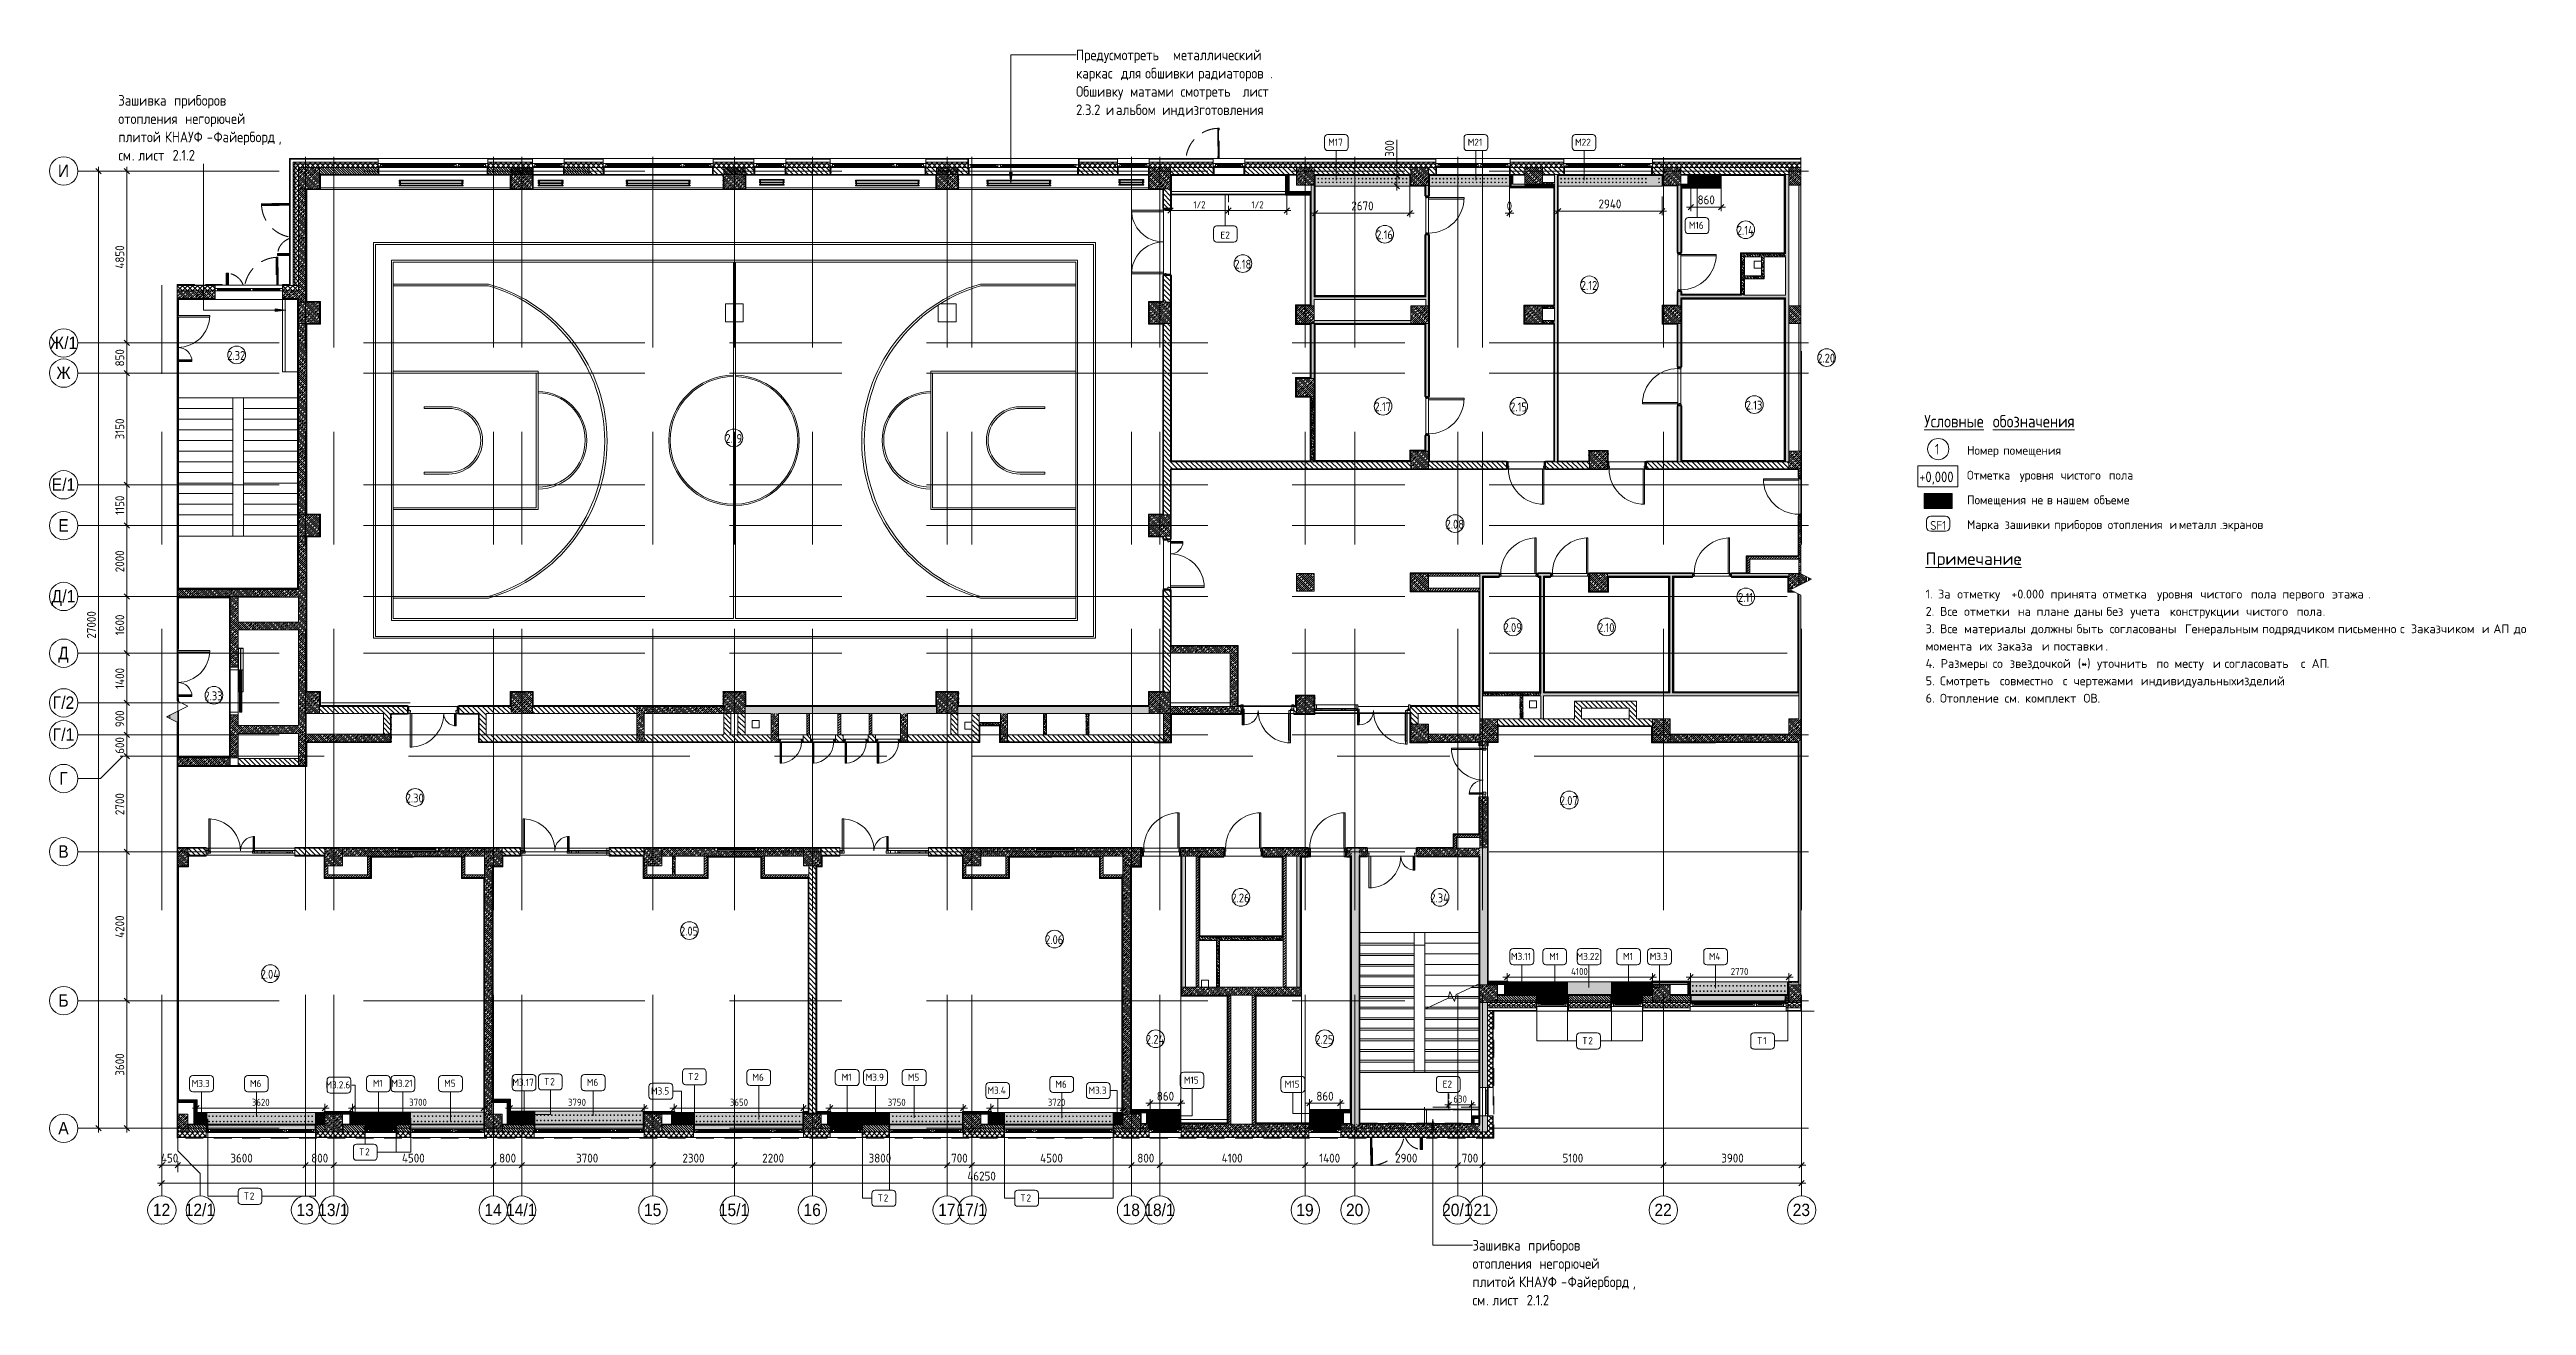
# Model space of a CAD drawing. Header units: millimetres. Extents: x -6228 to 201956, y -8553 to 30426.
# Drawn here: x 132094 to 201956, y -4996 to 30426 of the extents above; entities that cross this region are included whole.
import ezdxf

# ---------------------------------------------------------------- set-up
doc = ezdxf.new("R2010")
doc.units = ezdxf.units.MM
for name, pattern in [('200_ШТРИХ__ш1_п0_6_', [800, 500, -300]), ('ADSK_Штрих_ш2 п1', [300, 200, -100]), ('Осевая', [15875, 3175, -2381.25, 7937.5, -2381.25])]:
    doc.linetypes.add(name, pattern=pattern)
for name, color, linetype, lineweight in [('A-ANNO-DIMS', 7, 'Continuous', 9), ('A-ANNO-DIMS-100', 7, 'Continuous', 9), ('A-AREA-IDEN', 7, 'Continuous', 9), ('A-DETL-1', 7, 'ADSK_Штрих_ш2 п1', 9), ('A-DETL-2', 7, 'Continuous', 9), ('A-DETL-GENF', 7, 'Continuous', 9), ('A-DETL-MBND-1', 7, '200_ШТРИХ__ш1_п0_6_', 9), ('A-GLAZ-2', 7, 'Continuous', 9), ('A-GLAZ-CURT-2', 7, 'Continuous', 9), ('A-GLAZ-CWMG-3', 7, 'Continuous', 9), ('A-WALL-1', 7, 'Continuous', 9), ('A-WALL-4', 7, 'Continuous', 13), ('G-ANNO-TEXT', 7, 'Continuous', 9), ('I-WALL-5', 7, 'Continuous', 9), ('M-EQPM-1', 7, 'Continuous', 9), ('S-COLS-2', 7, 'Continuous', 9), ('S-STRS-2', 7, 'Continuous', 9), ('S-STRS-MBND-2', 7, 'Continuous', 9), ('Знаки', 7, 'Continuous', 9), ('Марки для знаков', 7, 'Continuous', 9), ('Оси', 7, 'Continuous', 9), ('Оси-1', 7, 'Continuous', 20), ('Оси-2', 7, 'Осевая', 9)]:
    doc.layers.add(name, color=color, linetype=linetype, lineweight=lineweight)
for name, color, linetype, lineweight, true_color in [('A-DETL-GENF-5', 7, 'Continuous', 9, 0xaaaaaa), ('A-DETL-GENF-6', 7, 'Continuous', 9, 0xe2e2e2), ('A-DETL-GENF-7', 7, 'Continuous', 9, 0xf5f5f5), ('A-DOOR-5', 7, 'Continuous', 9, 0xaaaaaa), ('A-DOOR-6', 7, 'Continuous', 9, 0xe2e2e2), ('A-DOOR-FRAM-4', 7, 'Continuous', 9, 0xe2e2e2), ('A-DOOR-FRAM-5', 7, 'Continuous', 9, 0xaaaaaa), ('A-FLOR-3', 7, 'Continuous', 9, 0xaaaaaa), ('G-ANNO-TEXT-1', 7, 'Continuous', 9, 0x3c3c3c), ('G-ANNO-TEXT-2', 7, 'Continuous', 9, 0x008000), ('I-WALL-1', 7, 'Continuous', 5, 0xe7e7e7), ('I-WALL-4', 7, 'Continuous', 9, 0xe7e7e7), ('I-WALL-6', 7, 'Continuous', 9, 0x787878), ('I-WALL-7', 9, 'Continuous', 9, 0x808080), ('Знаки-1', 7, 'Continuous', 9, 0xd7cfbf), ('Знаки-2', 7, 'Continuous', 9, 0x787878), ('Знаки-3', 7, 'Continuous', 9, 0x383838), ('Знаки-4', 7, 'Continuous', 9, 0xddaaaa)]:
    doc.layers.add(name, color=color, linetype=linetype, lineweight=lineweight, true_color=true_color)
doc.styles.add('Arial_1', font='arial.ttf', dxfattribs={"width": 0.9, "height": 350})
doc.styles.add('GOST Common', font='GOST_Common.ttf', dxfattribs={"width": 0.9, "height": 250})
doc.styles.add('GOST Common_1', font='GOST_Common.ttf', dxfattribs={"height": 200})
doc.styles.add('GOST Common_2', font='GOST_Common.ttf', dxfattribs={"width": 0.9, "height": 300})
doc.styles.add('GOST Common_3', font='GOST_Common.ttf', dxfattribs={"height": 250})
doc.styles.add('GOST Common_4', font='GOST_Common.ttf', dxfattribs={"width": 0.9, "height": 350})
doc.styles.add('ISOCPEUR_1', font='isocpeur.ttf', dxfattribs={"width": 0.9, "height": 250})
doc.styles.add('ISOCPEUR_2', font='isocpeur.ttf', dxfattribs={"width": 0.9, "height": 200})
doc.styles.add('ISOCPEUR_3', font='isocpeur.ttf', dxfattribs={"height": 250})
doc.styles.add('ISOCPEUR_4', font='isocpeur.ttf', dxfattribs={"height": 350})
doc.dimstyles.new('ISO-2_0_0_9К_Средний_округл2_1', dxfattribs={"dimscale": 304.8, "dimtxt": 199.196235, "dimasz": 0.492126, "dimexe": 0.393701, "dimexo": 0, "dimgap": 0, "dimtad": 1, "dimdec": 0, "dimrnd": 10, "dimzin": 0, "dimdsep": 46, "dimtxsty": 'ISOCPEUR_2', "dimblk1": 'OBLIQUE', "dimblk2": 'OBLIQUE', "dimsah": 1, "dimcen": 0.09, "dimdle": 0.393701, "dimazin": 0, "dimtfac": 1, "dimtdec": 4, "dimtix": 1, "dimtmove": 0, "dimatfit": 3, "dimfxl": 1, "dimtvp": 1, "dimtolj": 1, "dimtzin": 0, "dimarcsym": 2})
doc.dimstyles.new('ISO-2_5_0_9К_БОЛЬШОЙ', dxfattribs={"dimscale": 304.8, "dimtxt": 248.995294, "dimasz": 0.492126, "dimexe": 0.393701, "dimexo": 0.984252, "dimgap": 0, "dimtad": 1, "dimdec": 0, "dimrnd": 10, "dimzin": 0, "dimdsep": 46, "dimtxsty": 'ISOCPEUR_1', "dimblk1": 'OBLIQUE', "dimblk2": 'OBLIQUE', "dimsah": 1, "dimcen": 0.09, "dimdle": 0.393701, "dimazin": 0, "dimtfac": 1, "dimtdec": 4, "dimtix": 1, "dimtmove": 0, "dimatfit": 3, "dimfxl": 1, "dimtvp": 1, "dimtolj": 1, "dimtzin": 0, "dimarcsym": 2})
doc.dimstyles.new('ISO-2_5_0_9К_БОЛЬШОЙ_1', dxfattribs={"dimscale": 304.8, "dimtxt": 248.995294, "dimasz": 0.492126, "dimexe": 0.393701, "dimexo": 0.984252, "dimgap": 0, "dimtad": 1, "dimdec": 0, "dimrnd": 10, "dimzin": 0, "dimdsep": 46, "dimtxsty": 'ISOCPEUR_1', "dimblk1": 'OBLIQUE', "dimblk2": 'OBLIQUE', "dimsah": 1, "dimcen": 0.09, "dimdle": 0.393701, "dimazin": 0, "dimtfac": 1, "dimtdec": 4, "dimtix": 1, "dimtmove": 2, "dimatfit": 3, "dimfxl": 1, "dimtvp": 1, "dimtolj": 1, "dimtzin": 0, "dimarcsym": 2})
doc.dimstyles.new('ISO-2_5_0_9К_БОЛЬШОЙ_округление', dxfattribs={"dimscale": 304.8, "dimtxt": 248.995294, "dimasz": 0.492126, "dimexe": 0.393701, "dimexo": 0, "dimgap": 0, "dimtad": 1, "dimdec": 0, "dimrnd": 10, "dimzin": 0, "dimdsep": 46, "dimtxsty": 'ISOCPEUR_1', "dimblk1": 'OBLIQUE', "dimblk2": 'OBLIQUE', "dimsah": 1, "dimcen": 0.09, "dimdle": 0.393701, "dimazin": 0, "dimtfac": 1, "dimtdec": 4, "dimtix": 1, "dimtmove": 0, "dimatfit": 3, "dimfxl": 1, "dimtvp": 1, "dimtolj": 1, "dimtzin": 0, "dimarcsym": 2})
doc.dimstyles.new('ISO-2_5_0_9К_БОЛЬШОЙ_округление_1', dxfattribs={"dimscale": 304.8, "dimtxt": 248.995294, "dimasz": 0.492126, "dimexe": 0.393701, "dimexo": 0, "dimgap": 0, "dimtad": 1, "dimdec": 0, "dimrnd": 10, "dimzin": 0, "dimdsep": 46, "dimtxsty": 'ISOCPEUR_1', "dimblk1": 'OBLIQUE', "dimblk2": 'OBLIQUE', "dimsah": 1, "dimcen": 0.09, "dimdle": 0.393701, "dimazin": 0, "dimtfac": 1, "dimtdec": 4, "dimtix": 1, "dimtmove": 1, "dimatfit": 3, "dimfxl": 1, "dimtvp": 1, "dimtolj": 1, "dimtzin": 0, "dimarcsym": 2})
pattern_1 = [(45, (96951.9, 0), (-57.02463, 57.02463), []), (45, (97008.92, 0), (-57.02463, 57.02463), [100.806, -20.161, 3.353, -16.808])]
pattern_2 = [(135, (96951.9, 0), (-70.71068, -70.71068), [])]
pattern_3 = [(135, (96951.896, 0), (-35.35534, -35.35534), [])]
pattern_4 = [(45, (96951.9, 0), (-70.71068, 70.71068), []), (135, (96951.9, 0), (-70.71068, -70.71068), [])]
pattern_5 = [(45, (96951.896, 0), (-35.35534, 35.35534), [])]
pattern_6 = [(135, (1576.41, 164.685), (-14.14214, -14.14214), []), (225, (1576.41, 164.685), (14.14214, -14.14214), [])]
pattern_7 = [(45, (-546.384, 164.685), (-14.1421, 14.1421), []), (135, (-546.384, 164.685), (-14.1421, -14.1421), [])]
pattern_8 = [(135, (96951.9, 0), (-75.43415, -75.43415), [106.68, -17.78, 3.556, -17.78]), (135, (96951.9, 75.39), (-75.43415, -75.43415), []), (50, (96951.9, 0), (127.52922, -11.15758), [13.335, -146.685]), (355, (96951.9, 0), (-24.66966, 133.74002), [10.668, -117.348]), (100.451, (96962.52, -0.93), (102.85973, 122.58178), [11.333, -124.663]), (46.184, (96951.9, 35.56), (189.75516, -29.43036), [20.002, -220.027]), (96.636, (96967.7, 33.1), (166.1822, 173.1996), [17, -186.995]), (351.184, (96951.9, 35.56), (166.18393, 173.19757), [16.002, -176.022]), (21, (96969.68, 26.67), (106.13027, -71.58603), [13.335, -146.685]), (326, (96969.68, 26.67), (43.26188, 128.93175), [10.668, -117.348]), (71.451, (96978.52, 20.7), (149.39198, 57.34505), [11.333, -124.663]), (37.5, (96951.896, 0), (2.162228, 59.188357), [3.353, -112.573, 3.353, -115.773, -117.792]), (37.5, (96951.896, 0), (2.162228, 59.188357), [-235.052, 3.353, -114.44]), (7.5, (96951.896, 0), (46.773857, 70.126152), [3.353, -64.567, 3.353, -109.906, -44.894]), (7.5, (96951.896, 0), (46.773857, 70.126152), [-181.178, 3.353, -41.542]), (327.5, (96912.247, 0), (94.91367, -4.010093), [3.353, -41.097, 3.353, -135.331, -184.023]), (327.5, (96912.247, 0), (94.91367, -4.010093), [-183.134, 3.353, -180.67]), (317.5, (96894.47, 0), (103.69057, 17.79882), [3.353, -54.432, 3.353, -88.748, -130.683]), (317.5, (96894.47, 0), (103.69057, 17.79882), [-149.885, 3.353, -127.33])]
pattern_9 = [(135, (1751.41, 174.685), (-14.14214, -14.14214), []), (225, (1751.41, 174.685), (14.14214, -14.14214), [])]
pattern_10 = [(45, (-371.384, 174.685), (-14.1421, 14.1421), []), (135, (-371.384, 174.685), (-14.1421, -14.1421), [])]
pattern_11 = [(135, (1751.41, 104.685), (-14.14214, -14.14214), []), (225, (1751.41, 104.685), (14.14214, -14.14214), [])]
pattern_12 = [(45, (-371.384, 104.685), (-14.1421, 14.1421), []), (135, (-371.384, 104.685), (-14.1421, -14.1421), [])]
pattern_13 = [(0, (96951.896, 0), (121.92, 30.48), [10.058, -81.382, 10.058, -81.382, -487.68]), (0, (96951.896, 0), (121.92, 30.48), [-182.88, 10.058, -172.822, 10.058, -81.382, -213.36]), (0, (96951.896, 0), (121.92, 30.48), [-457.2, 10.058, -50.902, 10.058, -142.342]), (120, (96997.616, 15.24), (-87.356454, 90.345817), [10.058, -81.382, 10.058, -81.382, -487.68]), (120, (96997.616, 15.24), (-87.356454, 90.345817), [-182.88, 10.058, -172.822, 10.058, -81.382, -213.36]), (120, (96997.616, 15.24), (-87.356454, 90.345817), [-457.2, 10.058, -50.902, 10.058, -142.342]), (240, (97012.856, 76.2), (-34.563546, -120.825817), [10.058, -81.382, 10.058, -81.382, -487.68]), (240, (97012.856, 76.2), (-34.563546, -120.825817), [-182.88, 10.058, -172.822, 10.058, -81.382, -213.36]), (240, (97012.856, 76.2), (-34.563546, -120.825817), [-457.2, 10.058, -50.902, 10.058, -142.342])]
pattern_14 = [(45, (96951.9, 0), (-106.06602, 106.06602), []), (135, (96951.9, 0), (-106.06602, -106.06602), [])]

msp = doc.modelspace()

# ---------------------------------------------------------------- texts
at = {"layer": 'A-AREA-IDEN', "char_height": 250, "attachment_point": 1, "style": 'GOST Common'}
for s, insert, width in [('2.16', (169513, 25326.5), 606.076), ('2.14', (179683.6, 25451.9), 627.721), ('2.18', (165510.3, 24496.9), 606.076), ('2.12', (175283.9, 23898.1), 606.076), ('2.32', (137106.2, 21923.2), 663.797), ('2.20', (181951.6, 21847.4), 663.797), ('2.17', (169464, 20476.4), 606.076), ('2.15', (173292.1, 20471.4), 606.076), ('2.13', (179935.8, 20520.5), 606.076), ('2.19', (151154.3, 19582.1), 606.076), ('2.08', (171469.4, 17164), 663.797), ('2.11', (179718.8, 15096.1), 548.354), ('2.09', (173105, 14248.5), 663.797), ('2.10', (175767.5, 14248.5), 606.076), ('2.33', (136464, 12321.1), 663.797), ('2.30', (142139.9, 9439.4), 663.797), ('2.07', (174690.8, 9368.4), 663.797), ('2.26', (165430, 6622.9), 663.797), ('2.34', (171038, 6622.9), 685.443), ('2.05', (149876.3, 5686.4), 663.797), ('2.06', (160174.6, 5447.2), 663.797), ('2.04', (138047.7, 4470.2), 685.443), ('2.24', (163016.1, 2633.9), 685.443), ('2.25', (167793.2, 2633.9), 663.797)]:
    msp.add_mtext(s, dxfattribs=dict(at, insert=insert, width=width))
at = {"layer": 'G-ANNO-TEXT', "attachment_point": 1}
for s, insert, char_height, width, style in [('Предусмотреть', (161048.2, 30424.4), 300, 3196.328, 'GOST Common_2'), ('\\fGOST Common|b0|i0|c204|p34|;\\W.9; ', (163685.4, 30424.4), 300, 115.443, 'GOST Common_2'), ('металлический', (163780.6, 30424.4), 300, 3131.391, 'GOST Common_2'), ('\\fGOST Common|b0|i0|c204|p34|;\\W.9; ', (166364.3, 30424.4), 300, 115.443, 'GOST Common_2'), ('Обшивку', (161048.2, 29392.5), 300, 1731.645, 'GOST Common_2'), ('каркас', (161048.2, 29908.5), 300, 1421.392, 'GOST Common_2'), ('\\fGOST Common|b0|i0|c204|p34|;\\W.9; ', (162220.9, 29908.5), 300, 115.443, 'GOST Common_2'), ('для', (162316.2, 29908.5), 300, 707.088, 'GOST Common_2'), ('\\fGOST Common|b0|i0|c204|p34|;\\W.9; ', (162476.9, 29392.5), 300, 115.443, 'GOST Common_2'), ('\\fGOST Common|b0|i0|c204|p34|;\\W.9; ', (162899.6, 29908.5), 300, 115.443, 'GOST Common_2'), ('обшивки', (162994.8, 29908.5), 300, 1695.569, 'GOST Common_2'), ('\\fGOST Common|b0|i0|c204|p34|;\\W.9; ', (163899.7, 29392.5), 300, 115.443, 'GOST Common_2'), ('\\fGOST Common|b0|i0|c204|p34|;\\W.9; ', (164393.8, 29908.5), 300, 115.443, 'GOST Common_2'), ('радиаторов', (164489.1, 29908.5), 300, 2460.379, 'GOST Common_2'), ('\\fGOST Common|b0|i0|c204|p34|;\\W.9; ', (165649.9, 29392.5), 300, 115.443, 'GOST Common_2'), ('. ', (166519.1, 29908.5), 300, 216.456, 'GOST Common_2'), ('\\fGOST Common|b0|i0|c204|p34|;\\W.9; ', (166548.9, 29392.5), 300, 115.443, 'GOST Common_2'), ('Зашивка', (134035.6, 29142.7), 300, 1789.367, 'GOST Common_2'), ('\\fGOST Common|b0|i0|c204|p34|;\\W.9; ', (135512, 29142.7), 300, 115.443, 'GOST Common_2'), ('приборов', (135607.2, 29142.7), 300, 1847.088, 'GOST Common_2'), ('\\fGOST Common|b0|i0|c204|p34|;\\W.9; ', (137131.2, 29142.7), 300, 115.443, 'GOST Common_2'), ('2.3.2 ', (161048.2, 28876.6), 300, 1017.341, 'GOST Common_2'), ('\\fGOST Common|b0|i0|c204|p34|;\\W.9;и', (161887.6, 28876.6), 300, 230.886, 'GOST Common_2'), ('\\fGOST Common|b0|i0|c204|p34|;\\W.9; ', (162078.1, 28876.6), 300, 115.443, 'GOST Common_2'), ('альбом', (162173.3, 28876.6), 300, 1464.683, 'GOST Common_2'), ('матами', (162572.2, 29392.5), 300, 1608.987, 'GOST Common_2'), ('\\fGOST Common|b0|i0|c204|p34|;\\W.9; ', (163381.8, 28876.6), 300, 115.443, 'GOST Common_2'), ('инд', (163477, 28876.6), 300, 692.658, 'GOST Common_2'), ('смотреть', (163995, 29392.5), 300, 2005.822, 'GOST Common_2'), ('изготовления', (164131.9, 28876.6), 300, 2849.999, 'GOST Common_2'), ('лист', (165745.2, 29392.5), 300, 974.05, 'GOST Common_2'), ('отопления', (134035.6, 28626.8), 300, 2171.771, 'GOST Common_2'), ('плитой', (134035.6, 28110.9), 300, 1471.898, 'GOST Common_2'), ('\\fGOST Common|b0|i0|c204|p34|;\\W.9; ', (135250, 28110.9), 300, 115.443, 'GOST Common_2'), ('КНАУФ', (135345.3, 28110.9), 300, 1435.822, 'GOST Common_2'), ('\\fGOST Common|b0|i0|c204|p34|;\\W.9; ', (135827.5, 28626.8), 300, 115.443, 'GOST Common_2'), ('негорючей', (135922.7, 28626.8), 300, 2135.695, 'GOST Common_2'), ('Файерборд', (136720.4, 28110.9), 300, 2222.278, 'GOST Common_2'), ('\\fGOST Common|b0|i0|c204|p34|;\\W.9; ', (137684.9, 28626.8), 300, 115.443, 'GOST Common_2'), ('\\fGOST Common|b0|i0|c204|p34|;\\W.9;.', (164048.5, 28876.6), 300, 101.013, 'GOST Common_2'), ('см', (134035.6, 27594.9), 300, 461.772, 'GOST Common_2'), ('. ', (134416.6, 27594.9), 300, 216.456, 'GOST Common_2'), ('лист', (134595.2, 27594.9), 300, 974.05, 'GOST Common_2'), (' 2.1.2', (135398.9, 27594.9), 300, 952.405, 'GOST Common_2'), ('\\fGOST Common|b0|i0|c204|p34|;\\W.9;-', (136529.9, 28110.9), 300, 230.886, 'GOST Common_2'), (', ', (138554, 28110.9), 300, 230.886, 'GOST Common_2'), ('\\LУсловные', (184970.3, 20117.7), 350, 2215.063, 'GOST Common_4'), ('\\L\\fGOST Common|b0|i0|c204|p34|;\\W.9;\\L ', (186797.9, 20117.7), 350, 129.873, 'GOST Common_4'), ('\\Lобозначения', (186905.1, 20117.7), 350, 3015.948, 'GOST Common_4'), ('\\fGOST Common|b0|i0|c204|p34|;\\W.9;1', (185270.3, 19303.4), 300, 173.165, 'GOST Common_2'), ('\\LПримечание', (185009, 16240.6), 350, 3110.548, 'ISOCPEUR_4'), ('\\L\\fISOCPEUR|b0|i0|c204|p34|;\\L:', (187575.5, 16240.6), 350, 128.27, 'ISOCPEUR_4'), ('1. ', (185009, 15192.7), 250, 424.894, 'ISOCPEUR_3'), ('2. ', (185009, 14703.2), 250, 489.029, 'ISOCPEUR_3'), ('За', (185359.6, 15192.7), 250, 472.996, 'ISOCPEUR_3'), ('Все', (185412.5, 14703.2), 250, 641.35, 'ISOCPEUR_3'), ('\\fISOCPEUR|b0|i0|c204|p34|; ', (185749.9, 15192.7), 250, 184.388, 'ISOCPEUR_3'), ('отметку', (185902, 15192.7), 250, 1651.476, 'ISOCPEUR_3'), ('\\fISOCPEUR|b0|i0|c204|p34|; ', (185941.7, 14703.2), 250, 184.388, 'ISOCPEUR_3'), (' +0.000 ', (187264.6, 15192.7), 250, 1539.24, 'ISOCPEUR_3'), ('\\fISOCPEUR|b0|i0|c204|p34|; ', (187456.4, 14703.2), 250, 184.388, 'ISOCPEUR_3'), ('\\fISOCPEUR|b0|i0|c204|p34|; ', (187985.6, 14703.2), 250, 184.388, 'ISOCPEUR_3'), ('принята', (188534.6, 15192.7), 250, 1595.358, 'ISOCPEUR_3'), ('\\fISOCPEUR|b0|i0|c204|p34|; ', (189050.5, 14703.2), 250, 184.388, 'ISOCPEUR_3'), ('\\fISOCPEUR|b0|i0|c204|p34|; ', (189850.9, 15192.7), 250, 184.388, 'ISOCPEUR_3'), ('\\fISOCPEUR|b0|i0|c204|p34|; ', (189956.7, 14703.2), 250, 184.388, 'ISOCPEUR_3'), ('отметка', (190003, 15192.7), 250, 1675.527, 'ISOCPEUR_3'), ('без', (190108.9, 14703.2), 250, 633.333, 'ISOCPEUR_3'), ('\\fISOCPEUR|b0|i0|c204|p34|; ', (190631.4, 14703.2), 250, 184.388, 'ISOCPEUR_3'), ('\\fISOCPEUR|b0|i0|c204|p34|; ', (191385.5, 15192.7), 250, 184.388, 'ISOCPEUR_3'), ('уровня', (191537.6, 15192.7), 250, 1298.734, 'ISOCPEUR_3'), ('\\fISOCPEUR|b0|i0|c204|p34|; ', (191742.7, 14703.2), 250, 184.388, 'ISOCPEUR_3'), ('\\fISOCPEUR|b0|i0|c204|p34|; ', (192609.2, 15192.7), 250, 184.388, 'ISOCPEUR_3'), ('чистого', (192761.3, 15192.7), 250, 1539.24, 'ISOCPEUR_3'), ('\\fISOCPEUR|b0|i0|c204|p34|; ', (193899, 14703.2), 250, 184.388, 'ISOCPEUR_3'), ('\\fISOCPEUR|b0|i0|c204|p34|; ', (194031.3, 15192.7), 250, 184.388, 'ISOCPEUR_3'), ('пола', (194183.5, 15192.7), 250, 889.873, 'ISOCPEUR_3'), ('\\fISOCPEUR|b0|i0|c204|p34|; ', (194917.7, 15192.7), 250, 184.388, 'ISOCPEUR_3'), ('первого', (195069.8, 15192.7), 250, 1515.189, 'ISOCPEUR_3'), ('\\fISOCPEUR|b0|i0|c204|p34|; ', (195321.2, 14703.2), 250, 184.388, 'ISOCPEUR_3'), ('\\fISOCPEUR|b0|i0|c204|p34|; ', (196320, 15192.7), 250, 184.388, 'ISOCPEUR_3'), ('этажа', (196472.1, 15192.7), 250, 1242.616, 'ISOCPEUR_3'), ('\\fISOCPEUR|b0|i0|c204|p34|;.', (197497.4, 15192.7), 250, 88.186, 'ISOCPEUR_3'), ('3. ', (185009, 14213.7), 250, 489.029, 'ISOCPEUR_3'), ('Все', (185412.5, 14213.7), 250, 641.35, 'ISOCPEUR_3'), ('\\fISOCPEUR|b0|i0|c204|p34|; ', (185941.7, 14213.7), 250, 184.388, 'ISOCPEUR_3'), ('отметки', (186093.8, 14703.2), 250, 1651.476, 'ISOCPEUR_3'), ('материалы', (186093.8, 14213.7), 250, 2100.421, 'ISOCPEUR_3'), ('на', (187608.6, 14703.2), 250, 456.962, 'ISOCPEUR_3'), ('\\fISOCPEUR|b0|i0|c204|p34|; ', (187826.8, 14213.7), 250, 184.388, 'ISOCPEUR_3'), ('должны', (187979, 14213.7), 250, 1378.902, 'ISOCPEUR_3'), ('плане', (188137.7, 14703.2), 250, 1106.329, 'ISOCPEUR_3'), ('\\fISOCPEUR|b0|i0|c204|p34|; ', (189116.7, 14213.7), 250, 184.388, 'ISOCPEUR_3'), ('даны', (189202.7, 14703.2), 250, 913.924, 'ISOCPEUR_3'), ('быть', (189268.8, 14213.7), 250, 945.991, 'ISOCPEUR_3'), ('\\fISOCPEUR|b0|i0|c204|p34|; ', (190049.3, 14213.7), 250, 184.388, 'ISOCPEUR_3'), ('согласованы', (190201.5, 14213.7), 250, 2389.029, 'ISOCPEUR_3'), ('учета', (190783.6, 14703.2), 250, 1162.447, 'ISOCPEUR_3'), ('конструкции', (191894.8, 14703.2), 250, 2429.113, 'ISOCPEUR_3'), ('\\fISOCPEUR|b0|i0|c204|p34|; ', (192172.6, 14213.7), 250, 184.388, 'ISOCPEUR_3'), ('Генеральным', (192324.8, 14213.7), 250, 2453.164, 'ISOCPEUR_3'), ('чистого', (194051.2, 14703.2), 250, 1539.24, 'ISOCPEUR_3'), ('\\fISOCPEUR|b0|i0|c204|p34|; ', (194348.8, 14213.7), 250, 184.388, 'ISOCPEUR_3'), ('подрядчиком', (194501, 14213.7), 250, 2405.062, 'ISOCPEUR_3'), ('пола', (195473.3, 14703.2), 250, 889.873, 'ISOCPEUR_3'), ('\\fISOCPEUR|b0|i0|c204|p34|;.', (196207.5, 14703.2), 250, 88.186, 'ISOCPEUR_3'), ('\\fISOCPEUR|b0|i0|c204|p34|; ', (196485.3, 14213.7), 250, 184.388, 'ISOCPEUR_3'), ('письменно', (196637.5, 14213.7), 250, 1940.084, 'ISOCPEUR_3'), ('\\fISOCPEUR|b0|i0|c204|p34|; ', (198238.2, 14213.7), 250, 184.388, 'ISOCPEUR_3'), ('\\fISOCPEUR|b0|i0|c204|p34|;с', (198390.3, 14213.7), 250, 184.388, 'ISOCPEUR_3'), ('\\fISOCPEUR|b0|i0|c204|p34|; ', (198542.5, 14213.7), 250, 184.388, 'ISOCPEUR_3'), ('Заказчиком', (198694.6, 14213.7), 250, 2236.708, 'ISOCPEUR_3'), ('\\fISOCPEUR|b0|i0|c204|p34|; ', (200540.1, 14213.7), 250, 184.388, 'ISOCPEUR_3'), ('\\fISOCPEUR|b0|i0|c204|p34|;и', (200692.2, 14213.7), 250, 216.456, 'ISOCPEUR_3'), ('\\fISOCPEUR|b0|i0|c204|p34|; ', (200870.8, 14213.7), 250, 184.388, 'ISOCPEUR_3'), ('АП', (201022.9, 14213.7), 250, 513.08, 'ISOCPEUR_3'), ('\\fISOCPEUR|b0|i0|c204|p34|; ', (201446.3, 14213.7), 250, 184.388, 'ISOCPEUR_3'), ('до', (201598.4, 14213.7), 250, 432.911, 'ISOCPEUR_3'), ('\\fISOCPEUR|b0|i0|c204|p34|; ', (201955.6, 14213.7), 250, 184.388, 'ISOCPEUR_3'), ('момента', (185009, 13724.3), 250, 1643.459, 'ISOCPEUR_3'), ('\\fISOCPEUR|b0|i0|c204|p34|; ', (186365, 13724.3), 250, 184.388, 'ISOCPEUR_3'), ('их', (186517.2, 13724.3), 250, 432.911, 'ISOCPEUR_3'), ('\\fISOCPEUR|b0|i0|c204|p34|; ', (186874.3, 13724.3), 250, 184.388, 'ISOCPEUR_3'), ('заказа', (187026.5, 13724.3), 250, 1338.818, 'ISOCPEUR_3'), ('\\fISOCPEUR|b0|i0|c204|p34|; ', (188131.1, 13724.3), 250, 184.388, 'ISOCPEUR_3'), ('\\fISOCPEUR|b0|i0|c204|p34|;и', (188283.2, 13724.3), 250, 216.456, 'ISOCPEUR_3'), ('\\fISOCPEUR|b0|i0|c204|p34|; ', (188461.8, 13724.3), 250, 184.388, 'ISOCPEUR_3'), ('поставки', (188614, 13724.3), 250, 1779.746, 'ISOCPEUR_3'), ('\\fISOCPEUR|b0|i0|c204|p34|;.', (190082.4, 13724.3), 250, 88.186, 'ISOCPEUR_3'), ('4. ', (185009, 13234.8), 250, 513.08, 'ISOCPEUR_3'), ('5. ', (185009, 12745.3), 250, 489.029, 'ISOCPEUR_3'), ('Смотреть', (185412.5, 12745.3), 250, 1867.932, 'ISOCPEUR_3'), ('Размеры', (185432.4, 13234.8), 250, 1595.358, 'ISOCPEUR_3'), ('\\fISOCPEUR|b0|i0|c204|p34|; ', (186748.7, 13234.8), 250, 184.388, 'ISOCPEUR_3'), ('со', (186900.8, 13234.8), 250, 400.844, 'ISOCPEUR_3'), ('\\fISOCPEUR|b0|i0|c204|p34|; ', (186953.7, 12745.3), 250, 184.388, 'ISOCPEUR_3'), ('совместно', (187105.8, 12745.3), 250, 1964.134, 'ISOCPEUR_3'), ('\\fISOCPEUR|b0|i0|c204|p34|; ', (187231.5, 13234.8), 250, 184.388, 'ISOCPEUR_3'), ('звездочкой', (187383.7, 13234.8), 250, 2132.489, 'ISOCPEUR_3'), ('\\fISOCPEUR|b0|i0|c204|p34|; ', (188726.4, 12745.3), 250, 184.388, 'ISOCPEUR_3'), ('\\fISOCPEUR|b0|i0|c204|p34|;с', (188878.6, 12745.3), 250, 184.388, 'ISOCPEUR_3'), ('\\fISOCPEUR|b0|i0|c204|p34|; ', (189030.7, 12745.3), 250, 184.388, 'ISOCPEUR_3'), ('чертежами', (189182.8, 12745.3), 250, 2108.438, 'ISOCPEUR_3'), (' (*) ', (189143.1, 13234.8), 250, 849.789, 'ISOCPEUR_3'), ('уточнить', (189844.3, 13234.8), 250, 1843.881, 'ISOCPEUR_3'), ('\\fISOCPEUR|b0|i0|c204|p34|; ', (190922.5, 12745.3), 250, 184.388, 'ISOCPEUR_3'), ('индивидуальных', (191074.6, 12745.3), 250, 3078.48, 'ISOCPEUR_3'), ('\\fISOCPEUR|b0|i0|c204|p34|; ', (191365.6, 13234.8), 250, 184.388, 'ISOCPEUR_3'), ('по', (191517.8, 13234.8), 250, 432.911, 'ISOCPEUR_3'), ('\\fISOCPEUR|b0|i0|c204|p34|; ', (191875, 13234.8), 250, 184.388, 'ISOCPEUR_3'), ('месту', (192027.1, 13234.8), 250, 1130.379, 'ISOCPEUR_3'), ('\\fISOCPEUR|b0|i0|c204|p34|; ', (192959.8, 13234.8), 250, 184.388, 'ISOCPEUR_3'), ('\\fISOCPEUR|b0|i0|c204|p34|;и', (193111.9, 13234.8), 250, 216.456, 'ISOCPEUR_3'), ('\\fISOCPEUR|b0|i0|c204|p34|; ', (193290.5, 13234.8), 250, 184.388, 'ISOCPEUR_3'), ('согласовать', (193442.6, 13234.8), 250, 2421.096, 'ISOCPEUR_3'), ('\\fISOCPEUR|b0|i0|c204|p34|; ', (193614.6, 12745.3), 250, 184.388, 'ISOCPEUR_3'), ('изделий', (193766.7, 12745.3), 250, 1499.156, 'ISOCPEUR_3'), ('\\fISOCPEUR|b0|i0|c204|p34|; ', (195440.2, 13234.8), 250, 184.388, 'ISOCPEUR_3'), ('\\fISOCPEUR|b0|i0|c204|p34|;с', (195592.4, 13234.8), 250, 184.388, 'ISOCPEUR_3'), ('\\fISOCPEUR|b0|i0|c204|p34|; ', (195744.5, 13234.8), 250, 184.388, 'ISOCPEUR_3'), ('АП', (195896.6, 13234.8), 250, 513.08, 'ISOCPEUR_3'), ('\\fISOCPEUR|b0|i0|c204|p34|;.', (196320, 13234.8), 250, 88.186, 'ISOCPEUR_3'), ('6. ', (185009, 12255.8), 250, 489.029, 'ISOCPEUR_3'), ('Отопление', (185412.5, 12255.8), 250, 2028.269, 'ISOCPEUR_3'), ('\\fISOCPEUR|b0|i0|c204|p34|; ', (187086, 12255.8), 250, 184.388, 'ISOCPEUR_3'), ('см', (187238.1, 12255.8), 250, 424.894, 'ISOCPEUR_3'), ('. ', (187588.7, 12255.8), 250, 272.574, 'ISOCPEUR_3'), ('комплект', (187813.6, 12255.8), 250, 1811.814, 'ISOCPEUR_3'), ('\\fISOCPEUR|b0|i0|c204|p34|; ', (189308.5, 12255.8), 250, 184.388, 'ISOCPEUR_3'), ('ОВ', (189460.6, 12255.8), 250, 481.013, 'ISOCPEUR_3'), ('\\fISOCPEUR|b0|i0|c204|p34|;.', (189857.5, 12255.8), 250, 88.186, 'ISOCPEUR_3'), ('\\fISOCPEUR|b0|i0|c204|p34|;.', (195003.7, 12745.3), 250, 88.186, 'ISOCPEUR_3'), ('Зашивка', (172229.4, -3148.6), 300, 1789.367, 'GOST Common_2'), ('\\fGOST Common|b0|i0|c204|p34|;\\W.9; ', (173705.8, -3148.6), 300, 115.443, 'GOST Common_2'), ('приборов', (173801, -3148.6), 300, 1847.088, 'GOST Common_2'), ('\\fGOST Common|b0|i0|c204|p34|;\\W.9; ', (175325, -3148.6), 300, 115.443, 'GOST Common_2'), ('отопления', (172229.4, -3664.5), 300, 2171.771, 'GOST Common_2'), ('плитой', (172229.4, -4180.5), 300, 1471.898, 'GOST Common_2'), ('\\fGOST Common|b0|i0|c204|p34|;\\W.9; ', (173443.9, -4180.5), 300, 115.443, 'GOST Common_2'), ('КНАУФ', (173539.1, -4180.5), 300, 1435.822, 'GOST Common_2'), ('\\fGOST Common|b0|i0|c204|p34|;\\W.9; ', (174021.3, -3664.5), 300, 115.443, 'GOST Common_2'), ('негорючей', (174116.6, -3664.5), 300, 2135.695, 'GOST Common_2'), ('Файерборд', (174914.3, -4180.5), 300, 2222.278, 'GOST Common_2'), ('\\fGOST Common|b0|i0|c204|p34|;\\W.9; ', (175878.7, -3664.5), 300, 115.443, 'GOST Common_2'), ('см', (172229.4, -4696.4), 300, 461.772, 'GOST Common_2'), ('лист', (172789, -4696.4), 300, 974.05, 'GOST Common_2'), (' 2.1.2', (173592.7, -4696.4), 300, 952.405, 'GOST Common_2'), ('\\fGOST Common|b0|i0|c204|p34|;\\W.9;-', (174723.8, -4180.5), 300, 230.886, 'GOST Common_2'), (', ', (176747.8, -4180.5), 300, 230.886, 'GOST Common_2'), ('. ', (172610.4, -4696.4), 300, 216.456, 'GOST Common_2')]:
    msp.add_mtext(s, dxfattribs=dict(at, insert=insert, char_height=char_height, width=width, style=style))
at = {"layer": 'G-ANNO-TEXT-1', "attachment_point": 1}
for s, insert, char_height, width, style in [('Номер', (186176.6, 19246.1), 250, 1130.379, 'GOST Common_3'), ('\\fGOST Common|b0|i0|c204|p34|; ', (187109.3, 19246.1), 250, 104.219, 'GOST Common_3'), ('помещения', (187195.2, 19246.1), 250, 2060.337, 'GOST Common_3'), ('+0,000', (184827.9, 18523.4), 300, 1269.873, 'GOST Common_2'), ('Отметка', (186176.6, 18546.1), 250, 1699.578, 'GOST Common_3'), ('\\fGOST Common|b0|i0|c204|p34|; ', (187578.9, 18546.1), 250, 104.219, 'GOST Common_3'), ('уровня', (187664.9, 18546.1), 250, 1298.734, 'GOST Common_3'), ('\\fGOST Common|b0|i0|c204|p34|; ', (188736.4, 18546.1), 250, 104.219, 'GOST Common_3'), ('чистого', (188822.4, 18546.1), 250, 1539.24, 'GOST Common_3'), ('\\fGOST Common|b0|i0|c204|p34|; ', (190092.4, 18546.1), 250, 104.219, 'GOST Common_3'), ('пола', (190178.4, 18546.1), 250, 889.873, 'GOST Common_3'), ('Помещения', (186179, 17849.1), 250, 2084.387, 'GOST Common_3'), ('\\fGOST Common|b0|i0|c204|p34|; ', (187898.8, 17849.1), 250, 104.219, 'GOST Common_3'), ('не', (187984.8, 17849.1), 250, 432.911, 'GOST Common_3'), ('\\fGOST Common|b0|i0|c204|p34|; ', (188342, 17849.1), 250, 104.219, 'GOST Common_3'), ('\\fGOST Common|b0|i0|c204|p34|;в', (188427.9, 17849.1), 250, 216.456, 'GOST Common_3'), ('\\fGOST Common|b0|i0|c204|p34|; ', (188606.5, 17849.1), 250, 104.219, 'GOST Common_3'), ('нашем', (188692.5, 17849.1), 250, 1186.497, 'GOST Common_3'), ('\\fGOST Common|b0|i0|c204|p34|; ', (189671.5, 17849.1), 250, 104.219, 'GOST Common_3'), ('объеме', (189757.5, 17849.1), 250, 1362.869, 'GOST Common_3'), ('Марка', (186176.6, 17151.9), 250, 1186.497, 'GOST Common_3'), ('\\fGOST Common|b0|i0|c204|p34|; ', (187155.6, 17151.9), 250, 104.219, 'GOST Common_3'), ('зашивки', (187241.6, 17151.9), 250, 1579.324, 'GOST Common_3'), ('\\fGOST Common|b0|i0|c204|p34|; ', (188544.6, 17151.9), 250, 104.219, 'GOST Common_3'), ('приборов', (188630.6, 17151.9), 250, 1731.645, 'GOST Common_3'), ('\\fGOST Common|b0|i0|c204|p34|; ', (190059.4, 17151.9), 250, 104.219, 'GOST Common_3'), ('отопления', (190145.4, 17151.9), 250, 2004.219, 'GOST Common_3'), ('\\fGOST Common|b0|i0|c204|p34|; ', (191799, 17151.9), 250, 104.219, 'GOST Common_3'), ('\\fGOST Common|b0|i0|c204|p34|;и', (191885, 17151.9), 250, 216.456, 'GOST Common_3'), ('\\fGOST Common|b0|i0|c204|p34|; ', (192063.6, 17151.9), 250, 104.219, 'GOST Common_3'), ('металл', (192149.6, 17151.9), 250, 1402.953, 'GOST Common_3'), ('\\fGOST Common|b0|i0|c204|p34|;.', (193307.1, 17151.9), 250, 88.186, 'GOST Common_3'), ('экранов', (193379.9, 17151.9), 250, 1539.24, 'GOST Common_3'), ('\\fGOST Common|b0|i0|c204|p34|; ', (194649.9, 17151.9), 250, 104.219, 'GOST Common_3')]:
    msp.add_mtext(s, dxfattribs=dict(at, insert=insert, char_height=char_height, width=width, style=style))
at = {"layer": 'G-ANNO-TEXT-2', "insert": (185136.8, 17129.2), "char_height": 250, "width": 548.354, "attachment_point": 1, "style": 'ISOCPEUR_1'}
msp.add_mtext('SF1', dxfattribs=at)
at = {"layer": 'Марки для знаков', "char_height": 200, "attachment_point": 1, "style": 'GOST Common_1'}
for s, insert, width in [('\\fGOST Common|b0|i0|c204|p34|;М', (168158, 27910.6), 224.472), ('17', (168343.3, 27910.6), 296.624), ('\\fGOST Common|b0|i0|c204|p34|;М', (172094.6, 27910.6), 224.472), ('21', (172279.8, 27910.6), 296.624), ('\\fGOST Common|b0|i0|c204|p34|;М', (175121, 27910.6), 224.472), ('22', (175306.2, 27910.6), 352.742), ('E2', (165119.1, 25292.8), 352.742), ('\\fGOST Common|b0|i0|c204|p34|;М', (178331.1, 25569.2), 224.472), ('16', (178516.3, 25569.2), 296.624), ('\\fGOST Common|b0|i0|c204|p34|;М', (173314.1, 4948.9), 224.472), ('3.11', (173499.3, 4948.9), 481.012), ('\\fGOST Common|b0|i0|c204|p34|;М', (174390, 4947.9), 224.472), ('\\fGOST Common|b0|i0|c204|p34|;1', (174575.2, 4947.9), 120.253), ('\\fGOST Common|b0|i0|c204|p34|;М', (175164.4, 4947.9), 224.472), ('3.22', (175349.6, 4947.9), 593.249), ('\\fGOST Common|b0|i0|c204|p34|;М', (176474.3, 4948.9), 224.472), ('\\fGOST Common|b0|i0|c204|p34|;1', (176659.6, 4948.9), 120.253), ('\\fGOST Common|b0|i0|c204|p34|;М', (177226.6, 4948.9), 224.472), ('3.3', (177411.8, 4948.9), 408.861), ('\\fGOST Common|b0|i0|c204|p34|;М', (178895.1, 4948.9), 224.472), ('\\fGOST Common|b0|i0|c204|p34|;4', (179080.3, 4948.9), 200.422), ('\\fGOST Common|b0|i0|c204|p34|;Т', (175329.9, 2571.9), 200.422), ('\\fGOST Common|b0|i0|c204|p34|;2', (175495.2, 2571.9), 176.371), ('\\fGOST Common|b0|i0|c204|p34|;Т', (180263.1, 2571.9), 200.422), ('\\fGOST Common|b0|i0|c204|p34|;1', (180428.5, 2571.9), 120.253), ('\\fGOST Common|b0|i0|c204|p34|;Т', (146049.9, 1416.4), 200.422), ('\\fGOST Common|b0|i0|c204|p34|;2', (146215.2, 1416.4), 176.371), ('\\fGOST Common|b0|i0|c204|p34|;Т', (150111.3, 1559.5), 200.422), ('\\fGOST Common|b0|i0|c204|p34|;2', (150276.6, 1559.5), 176.371), ('\\fGOST Common|b0|i0|c204|p34|;М', (151917.1, 1539.5), 224.472), ('\\fGOST Common|b0|i0|c204|p34|;6', (152102.3, 1539.5), 176.371), ('\\fGOST Common|b0|i0|c204|p34|;М', (154434.8, 1539.8), 224.472), ('\\fGOST Common|b0|i0|c204|p34|;1', (154620, 1539.8), 120.253), ('\\fGOST Common|b0|i0|c204|p34|;М', (155111.6, 1539.8), 224.472), ('3.9', (155296.8, 1539.8), 416.877), ('\\fGOST Common|b0|i0|c204|p34|;М', (156300.7, 1539.8), 224.472), ('\\fGOST Common|b0|i0|c204|p34|;5', (156486, 1539.8), 176.371), ('\\fGOST Common|b0|i0|c204|p34|;М', (164088, 1459.1), 224.472), ('15', (164273.2, 1459.1), 296.624), ('\\fGOST Common|b0|i0|c204|p34|;М', (136103.8, 1365.7), 224.472), ('3.3', (136289, 1365.7), 408.861), ('\\fGOST Common|b0|i0|c204|p34|;М', (137746.6, 1365.5), 224.472), ('\\fGOST Common|b0|i0|c204|p34|;6', (137931.8, 1365.5), 176.371), ('\\fGOST Common|b0|i0|c204|p34|;М', (139875.5, 1326.1), 224.472), ('3.2.6', (140060.7, 1326.1), 665.401), ('\\fGOST Common|b0|i0|c204|p34|;М', (141211.1, 1368.4), 224.472), ('\\fGOST Common|b0|i0|c204|p34|;1', (141396.3, 1368.4), 120.253), ('\\fGOST Common|b0|i0|c204|p34|;М', (141733.1, 1368.4), 224.472), ('3.21', (141918.3, 1368.4), 537.131), ('\\fGOST Common|b0|i0|c204|p34|;М', (143223.1, 1368.4), 224.472), ('\\fGOST Common|b0|i0|c204|p34|;5', (143408.3, 1368.4), 176.371), ('\\fGOST Common|b0|i0|c204|p34|;М', (145149, 1396.3), 224.472), ('3.17', (145334.2, 1396.3), 537.131), ('\\fGOST Common|b0|i0|c204|p34|;М', (147246.7, 1396.3), 224.472), ('\\fGOST Common|b0|i0|c204|p34|;6', (147431.9, 1396.3), 176.371), ('\\fGOST Common|b0|i0|c204|p34|;М', (149056.8, 1152.4), 224.472), ('3.5', (149242, 1152.4), 416.877), ('\\fGOST Common|b0|i0|c204|p34|;М', (158547.4, 1171.8), 224.472), ('3.4', (158732.6, 1171.8), 440.928), ('\\fGOST Common|b0|i0|c204|p34|;М', (160462, 1344.9), 224.472), ('\\fGOST Common|b0|i0|c204|p34|;6', (160647.2, 1344.9), 176.371), ('\\fGOST Common|b0|i0|c204|p34|;М', (161398, 1171.8), 224.472), ('3.3', (161583.2, 1171.8), 408.861), ('\\fGOST Common|b0|i0|c204|p34|;М', (166931.1, 1344.9), 224.472), ('15', (167116.3, 1344.9), 296.624), ('E2', (171384.5, 1344.5), 352.742), ('\\fGOST Common|b0|i0|c204|p34|;Т', (140829.2, -566.4), 200.422), ('\\fGOST Common|b0|i0|c204|p34|;2', (140994.6, -566.4), 176.371), ('\\fGOST Common|b0|i0|c204|p34|;Т', (137577.4, -1810.4), 200.422), ('\\fGOST Common|b0|i0|c204|p34|;2', (137742.8, -1810.4), 176.371), ('\\fGOST Common|b0|i0|c204|p34|;Т', (155456.8, -1864.8), 200.422), ('\\fGOST Common|b0|i0|c204|p34|;2', (155622.2, -1864.8), 176.371), ('\\fGOST Common|b0|i0|c204|p34|;Т', (159481.9, -1864.8), 200.422), ('\\fGOST Common|b0|i0|c204|p34|;2', (159647.3, -1864.8), 176.371)]:
    msp.add_mtext(s, dxfattribs=dict(at, insert=insert, width=width))
at = {"layer": 'Оси', "char_height": 350, "attachment_point": 1, "style": 'Arial_1'}
for s, insert, width in [('\\fArial|b0|i0|c204|p34|;\\W.9;И', (132329.9, 27181), 389.62), ('\\fArial|b0|i0|c204|p34|;\\W.9;Ж', (132097.7, 22331), 497.848), ('/1', (132508.5, 22331), 454.557), ('\\fArial|b0|i0|c204|p34|;\\W.9;Ж', (132285.4, 21481), 497.848), ('\\fArial|b0|i0|c204|p34|;\\W.9;Е', (132154.4, 18331), 360.759), ('/1', (132452.1, 18331), 454.557), ('\\fArial|b0|i0|c204|p34|;\\W.9;Е', (132341.6, 17181), 360.759), ('\\fArial|b0|i0|c204|p34|;\\W.9;Д', (132151.3, 15181), 367.975), ('/1', (132454.9, 15181), 454.557), ('\\fArial|b0|i0|c204|p34|;\\W.9;Д', (132338.9, 13581), 367.975), ('\\fArial|b0|i0|c204|p34|;\\W.9;Г', (132181, 12181), 295.823), ('/2', (132425.1, 12181), 454.557), ('\\fArial|b0|i0|c204|p34|;\\W.9;Г', (132181, 11281), 295.823), ('/1', (132425.1, 11281), 454.557), ('\\fArial|b0|i0|c204|p34|;\\W.9;Г', (132368.6, 10046), 295.823), ('\\fArial|b0|i0|c204|p34|;\\W.9;В', (132341.6, 7981), 360.759), ('\\fArial|b0|i0|c204|p34|;\\W.9;Б', (132344.8, 3781), 353.544), ('\\fArial|b0|i0|c204|p34|;\\W.9;А', (132341.6, 181), 360.759), ('12', (135009.3, -2125.6), 606.076), ('12/1', (135906.6, -2125.6), 1060.633), ('13', (139059.3, -2125.6), 606.076), ('13/1', (139671.6, -2125.6), 1060.633), ('14', (144359.3, -2125.6), 606.076), ('14/1', (144971.6, -2125.6), 1060.633), ('15', (148859.3, -2125.6), 606.076), ('15/1', (150971.6, -2125.6), 1060.633), ('16', (153359.3, -2125.6), 606.076), ('17', (157159.3, -2125.6), 606.076), ('17/1', (157671.6, -2125.6), 1060.633), ('18', (162359.3, -2125.6), 606.076), ('18/1', (162971.6, -2125.6), 1060.633), ('19', (167259.3, -2125.6), 606.076), ('20', (168659.3, -2125.6), 606.076), ('20/1', (171371.6, -2125.6), 1060.633), ('21', (172259.3, -2125.6), 606.076), ('22', (177359.3, -2125.6), 606.076), ('23', (181259.3, -2125.6), 606.076)]:
    msp.add_mtext(s, dxfattribs=dict(at, insert=insert, width=width))

# ---------------------------------------------------------------- blocks, each defined once
blk = doc.blocks.new('BSC_Колонна _Прямоугольная - 500х500-23286270-План зашивки приборов отопления в осях 1 этажа 12-23')
at = {"layer": 'S-COLS-2'}
h = blk.add_hatch(dxfattribs=at)
h.set_pattern_fill('FP_141', color=256, style=0, pattern_type=2)
h.set_pattern_definition([(45, (-38790, -7650), (-57.02463, 57.02463), []), (45, (-38732.975, -7650), (-57.02463, 57.02463), [100.806, -20.161, 3.353, -16.808])])
h.paths.add_polyline_path([(-47, -250), (250, -250), (250, 250), (-47, 250), (-47, 212)])
for p, q in [((250, 250), (-47, 250)), ((250, -250), (250, 250)), ((-47, -250), (250, -250))]:
    blk.add_line(p, q, dxfattribs=at)
blk = doc.blocks.new('BSC_Колонна _Прямоугольная - 500х500-V172-План зашивки приборов отопления в осях 1 этажа 12-23')
at = {"layer": 'S-COLS-2'}
h = blk.add_hatch(dxfattribs=at)
h.set_pattern_fill('FP_142', color=256, style=0, pattern_type=2)
h.set_pattern_definition([(45, (-43160, -7650), (-57.02463, 57.02463), []), (45, (-43102.975, -7650), (-57.02463, 57.02463), [100.806, -20.161, 3.353, -16.808])])
h.paths.add_polyline_path([(-250, -250), (250, -250), (250, 250), (-250, 250)])
for p, q in [((250, 250), (-250, 250)), ((-250, 250), (-250, -250)), ((250, -250), (250, 250)), ((-250, -250), (250, -250))]:
    blk.add_line(p, q, dxfattribs=at)
blk = doc.blocks.new('BSC_Колонна _Прямоугольная - 500х500-V173-План зашивки приборов отопления в осях 1 этажа 12-23')
at = {"layer": 'S-COLS-2'}
h = blk.add_hatch(dxfattribs=at)
h.set_pattern_fill('FP_143', color=256, style=0, pattern_type=2)
h.set_pattern_definition([(45, (-47660, -7650), (-57.02463, 57.02463), []), (45, (-47602.975, -7650), (-57.02463, 57.02463), [100.806, -20.161, 3.353, -16.808])])
h.paths.add_polyline_path([(-250, -250), (250, -250), (250, 250), (-250, 250)])
for p, q in [((250, 250), (-250, 250)), ((-250, 250), (-250, -250)), ((250, -250), (250, 250)), ((-250, -250), (250, -250))]:
    blk.add_line(p, q, dxfattribs=at)
blk = doc.blocks.new('BSC_Колонна _Прямоугольная - 500х500-V174-План зашивки приборов отопления в осях 1 этажа 12-23')
at = {"layer": 'S-COLS-2'}
h = blk.add_hatch(dxfattribs=at)
h.set_pattern_fill('FP_144', color=256, style=0, pattern_type=2)
h.set_pattern_definition([(45, (-52160, -7650), (-57.02463, 57.02463), []), (45, (-52102.975, -7650), (-57.02463, 57.02463), [100.806, -20.161, 3.353, -16.808])])
h.paths.add_polyline_path([(-250, -250), (250, -250), (250, 250), (-250, 250)])
for p, q in [((250, 250), (-250, 250)), ((-250, 250), (-250, -250)), ((250, -250), (250, 250)), ((-250, -250), (250, -250))]:
    blk.add_line(p, q, dxfattribs=at)
blk = doc.blocks.new('BSC_Колонна _Прямоугольная - 500х500-V175-План зашивки приборов отопления в осях 1 этажа 12-23')
at = {"layer": 'S-COLS-2'}
h = blk.add_hatch(dxfattribs=at)
h.set_pattern_fill('FP_145', color=256, style=0, pattern_type=2)
h.set_pattern_definition([(45, (-61160, -7650), (-57.02463, 57.02463), []), (45, (-61102.975, -7650), (-57.02463, 57.02463), [100.806, -20.161, 3.353, -16.808])])
h.paths.add_polyline_path([(-250, -250), (250, -250), (250, 250), (-250, 250)])
for p, q in [((250, 250), (-250, 250)), ((-250, 250), (-250, -250)), ((250, -250), (250, 250)), ((-250, -250), (250, -250))]:
    blk.add_line(p, q, dxfattribs=at)
blk = doc.blocks.new('BSC_Колонна _Прямоугольная - 500х500-V176-План зашивки приборов отопления в осях 1 этажа 12-23')
at = {"layer": 'S-COLS-2'}
h = blk.add_hatch(dxfattribs=at)
h.set_pattern_fill('FP_146', color=256, style=0, pattern_type=2)
h.set_pattern_definition([(45, (-38790, -150), (-57.02463, 57.02463), []), (45, (-38732.975, -150), (-57.02463, 57.02463), [100.806, -20.161, 3.353, -16.808])])
h.paths.add_polyline_path([(-47, -250), (250, -250), (250, 250), (-47, 250), (-47, 184)])
for p, q in [((250, 250), (-47, 250)), ((250, -250), (250, 250)), ((-47, -250), (250, -250))]:
    blk.add_line(p, q, dxfattribs=at)
blk = doc.blocks.new('BSC_Колонна _Прямоугольная - 500х500-V177-План зашивки приборов отопления в осях 1 этажа 12-23')
at = {"layer": 'S-COLS-2'}
h = blk.add_hatch(dxfattribs=at)
h.set_pattern_fill('FP_147', color=256, style=0, pattern_type=2)
h.set_pattern_definition([(45, (-43160, -150), (-57.02463, 57.02463), []), (45, (-43102.975, -150), (-57.02463, 57.02463), [100.806, -20.161, 3.353, -16.808])])
h.paths.add_polyline_path([(-112, -250), (250, -250), (250, 250), (-250, 250), (-250, -250)])
for p, q in [((250, 250), (-250, 250)), ((-250, 250), (-250, -250)), ((250, -250), (250, 250)), ((-250, -250), (250, -250))]:
    blk.add_line(p, q, dxfattribs=at)
blk = doc.blocks.new('BSC_Колонна _Прямоугольная - 500х500-V178-План зашивки приборов отопления в осях 1 этажа 12-23')
at = {"layer": 'S-COLS-2'}
h = blk.add_hatch(dxfattribs=at)
h.set_pattern_fill('FP_148', color=256, style=0, pattern_type=2)
h.set_pattern_definition([(45, (-47660, -150), (-57.02463, 57.02463), []), (45, (-47602.975, -150), (-57.02463, 57.02463), [100.806, -20.161, 3.353, -16.808])])
h.paths.add_polyline_path([(-243, -250), (250, -250), (250, 250), (-250, 250), (-250, -250)])
for p, q in [((250, 250), (-250, 250)), ((-250, 250), (-250, -250)), ((250, -250), (250, 250)), ((-250, -250), (250, -250))]:
    blk.add_line(p, q, dxfattribs=at)
blk = doc.blocks.new('BSC_Колонна _Прямоугольная - 500х500-V179-План зашивки приборов отопления в осях 1 этажа 12-23')
at = {"layer": 'S-COLS-2'}
h = blk.add_hatch(dxfattribs=at)
h.set_pattern_fill('FP_149', color=256, style=0, pattern_type=2)
h.set_pattern_definition([(45, (-52160, -150), (-57.02463, 57.02463), []), (45, (-52102.975, -150), (-57.02463, 57.02463), [100.806, -20.161, 3.353, -16.808])])
h.paths.add_polyline_path([(-11, -250), (250, -250), (250, 250), (-250, 250), (-250, -250), (-193, -250)])
for p, q in [((250, 250), (-250, 250)), ((-250, 250), (-250, -250)), ((250, -250), (250, 250)), ((-250, -250), (250, -250))]:
    blk.add_line(p, q, dxfattribs=at)
blk = doc.blocks.new('BSC_Колонна _Прямоугольная - 500х500-V180-План зашивки приборов отопления в осях 1 этажа 12-23')
at = {"layer": 'S-COLS-2'}
h = blk.add_hatch(dxfattribs=at)
h.set_pattern_fill('FP_150', color=256, style=0, pattern_type=2)
h.set_pattern_definition([(45, (-61160, -150), (-57.02463, 57.02463), []), (45, (-61102.975, -150), (-57.02463, 57.02463), [100.806, -20.161, 3.353, -16.808])])
h.paths.add_polyline_path([(-250, -250), (250, -250), (250, 250), (-250, 250), (-250, -105)])
for p, q in [((250, 250), (-250, 250)), ((-250, 250), (-250, -250)), ((250, -250), (250, 250)), ((-250, -250), (250, -250))]:
    blk.add_line(p, q, dxfattribs=at)
blk = doc.blocks.new('BSC_Колонна _Прямоугольная - 500х500-V181-План зашивки приборов отопления в осях 1 этажа 12-23')
at = {"layer": 'S-COLS-2'}
h = blk.add_hatch(dxfattribs=at)
h.set_pattern_fill('FP_151', color=256, style=0, pattern_type=2)
h.set_pattern_definition([(45, (-65660, -150), (-57.02463, 57.02463), []), (45, (-65602.975, -150), (-57.02463, 57.02463), [100.806, -20.161, 3.353, -16.808])])
h.paths.add_polyline_path([(-250, -250), (250, -250), (250, 250), (-250, 250), (-250, 184)])
for p, q in [((250, 250), (-250, 250)), ((-250, 250), (-250, -250)), ((250, -250), (250, 250)), ((-250, -250), (250, -250))]:
    blk.add_line(p, q, dxfattribs=at)
blk = doc.blocks.new('BSC_Колонна _Прямоугольная - 500х500-V182-План зашивки приборов отопления в осях 1 этажа 12-23')
at = {"layer": 'S-COLS-2'}
h = blk.add_hatch(dxfattribs=at)
h.set_pattern_fill('FP_152', color=256, style=0, pattern_type=2)
h.set_pattern_definition([(45, (-75730, -3800), (-57.02463, 57.02463), []), (45, (-75672.975, -3800), (-57.02463, 57.02463), [100.806, -20.161, 3.353, -16.808])])
h.paths.add_polyline_path([(-250, -250), (250, -250), (250, 250), (-250, 250), (-250, 9)])
for p, q in [((250, 250), (-250, 250)), ((-250, 250), (-250, -250)), ((250, -250), (250, 250)), ((-250, -250), (250, -250))]:
    blk.add_line(p, q, dxfattribs=at)
blk = doc.blocks.new('BSC_Колонна _Прямоугольная - 500х500-V183-План зашивки приборов отопления в осях 1 этажа 12-23')
at = {"layer": 'S-COLS-2'}
h = blk.add_hatch(dxfattribs=at)
h.set_pattern_fill('FP_153', color=256, style=0, pattern_type=2)
h.set_pattern_definition([(45, (-80600, -3800), (-57.02463, 57.02463), []), (45, (-80542.975, -3800), (-57.02463, 57.02463), [100.806, -20.161, 3.353, -16.808])])
h.paths.add_polyline_path([(-250, -250), (250, -250), (250, 250), (-250, 250), (-250, 9)])
for p, q in [((250, 250), (-250, 250)), ((-250, 250), (-250, -250)), ((250, -250), (250, 250)), ((-250, -250), (250, -250))]:
    blk.add_line(p, q, dxfattribs=at)
blk = doc.blocks.new('BSC_Колонна _Прямоугольная - 500х500-V184-План зашивки приборов отопления в осях 1 этажа 12-23')
at = {"layer": 'S-COLS-2'}
h = blk.add_hatch(dxfattribs=at)
h.set_pattern_fill('FP_154', color=256, style=0, pattern_type=2)
h.set_pattern_definition([(45, (-65660, -7650), (-57.02463, 57.02463), []), (45, (-65602.975, -7650), (-57.02463, 57.02463), [100.806, -20.161, 3.353, -16.808])])
h.paths.add_polyline_path([(-250, -250), (250, -250), (250, 250), (-250, 250), (-250, 212)])
for p, q in [((250, 250), (-250, 250)), ((-250, 250), (-250, -250)), ((250, -250), (250, 250)), ((-250, -250), (250, -250))]:
    blk.add_line(p, q, dxfattribs=at)
blk = doc.blocks.new('BSC_Колонна _Прямоугольная - 600х600-23205240-План зашивки приборов отопления в осях 1 этажа 12-23')
at = {"layer": 'S-COLS-2'}
h = blk.add_hatch(dxfattribs=at)
h.set_pattern_fill('FP_155', color=256, style=0, pattern_type=2)
h.set_pattern_definition([(45, (-66460, -12000), (-57.02463, 57.02463), []), (45, (-66402.975, -12000), (-57.02463, 57.02463), [100.806, -20.161, 3.353, -16.808])])
h.paths.add_polyline_path([(-300, -300), (300, -300), (300, 300), (-300, 300), (-300, -84)])
for p, q in [((300, 300), (-300, 300)), ((-300, 300), (-300, -300)), ((300, -300), (300, 300)), ((-300, -300), (300, -300))]:
    blk.add_line(p, q, dxfattribs=at)
blk = doc.blocks.new('BSC_Колонна _Прямоугольная - 600х600-V185-План зашивки приборов отопления в осях 1 этажа 12-23')
at = {"layer": 'S-COLS-2'}
h = blk.add_hatch(dxfattribs=at)
h.set_pattern_fill('FP_156', color=256, style=0, pattern_type=2)
h.set_pattern_definition([(45, (-66460, -17000), (-57.02463, 57.02463), []), (45, (-66402.975, -17000), (-57.02463, 57.02463), [100.806, -20.161, 3.353, -16.808])])
h.paths.add_polyline_path([(-300, -300), (300, -300), (300, 300), (-300, 300), (-300, 127)])
for p, q in [((300, 300), (-300, 300)), ((-300, 300), (-300, -300)), ((300, -300), (300, 300)), ((-300, -300), (300, -300))]:
    blk.add_line(p, q, dxfattribs=at)
blk = doc.blocks.new('BSC_Колонна _Прямоугольная - 500х500-23287078-План зашивки приборов отопления в осях 1 этажа 12-23')
at = {"layer": 'S-COLS-2'}
h = blk.add_hatch(dxfattribs=at)
h.set_pattern_fill('FP_158', color=256, style=0, pattern_type=2)
h.set_pattern_definition([(45, (-84450, -22950), (-57.02463, 57.02463), []), (45, (-84392.975, -22950), (-57.02463, 57.02463), [100.806, -20.161, 3.353, -16.808])])
h.paths.add_polyline_path([(-250, -250), (86, -250), (86, 250), (-250, 250)])
for p, q in [((86, 250), (-250, 250)), ((-250, 250), (-250, -250)), ((-250, -250), (86, -250))]:
    blk.add_line(p, q, dxfattribs=at)
blk = doc.blocks.new('BSC_Колонна _Прямоугольная - 600х600-23205375-План зашивки приборов отопления в осях 1 этажа 12-23')
at = {"layer": 'S-COLS-2'}
h = blk.add_hatch(dxfattribs=at)
h.set_pattern_fill('FP_163', color=256, style=0, pattern_type=2)
h.set_pattern_definition([(45, (-54460, -12000), (-57.02463, 57.02463), []), (45, (-54402.975, -12000), (-57.02463, 57.02463), [100.806, -20.161, 3.353, -16.808])])
h.paths.add_polyline_path([(-300, -300), (300, -300), (300, 300), (-300, 300), (-300, -84)])
for p, q in [((300, 300), (-300, 300)), ((-300, 300), (-300, -300)), ((300, -300), (300, 300)), ((-300, -300), (300, -300))]:
    blk.add_line(p, q, dxfattribs=at)
blk = doc.blocks.new('BSC_Колонна _Прямоугольная - 600х600-V186-План зашивки приборов отопления в осях 1 этажа 12-23')
at = {"layer": 'S-COLS-2'}
h = blk.add_hatch(dxfattribs=at)
h.set_pattern_fill('FP_164', color=256, style=0, pattern_type=2)
h.set_pattern_definition([(45, (-42460, -26800), (-57.02463, 57.02463), []), (45, (-42402.975, -26800), (-57.02463, 57.02463), [100.806, -20.161, 3.353, -16.808])])
h.paths.add_polyline_path([(-300, -300), (300, -300), (300, 300), (-300, 300), (-300, 172)])
for p, q in [((300, 300), (-300, 300)), ((-300, 300), (-300, -300)), ((300, -300), (300, 300)), ((-300, -300), (300, -300))]:
    blk.add_line(p, q, dxfattribs=at)
blk = doc.blocks.new('110_Дверь_СКБ_2Ст - Д-6_л__ ДОО_Дв_1450x2100h_Дверь из раздевальной в коридор-25835678-План зашивки приборов отопления в осях 1 этажа 12-23')
at = {"layer": 'A-DOOR-5'}
h = blk.add_hatch(dxfattribs=at)
h.set_pattern_fill('FP_39', color=256, style=0, pattern_type=2)
h.set_pattern_definition(pattern_6)
h.paths.add_polyline_path([(737.5, 100), (712.5, 100), (712.5, -100), (737.5, -100)])
at = {"layer": 'A-DOOR-6'}
for points in [[(662.5, 1050), (612.5, 1050), (612.5, 100), (662.5, 100), (662.5, 779)], [(-587.5, 450), (-637.5, 450), (-637.5, 100), (-587.5, 100)]]:
    blk.add_hatch(color=256, dxfattribs=at).paths.add_polyline_path(points)
h = blk.add_hatch(color=256, dxfattribs=at)
h.paths.add_polyline_path([(712.5, 100), (662.5, 100), (662.5, 50), (652.5, 50), (652.5, 20), (712.5, 20)])
h.paths.add_polyline_path([(-627.5, 20), (-627.5, 50), (-637.5, 50.9), (-637.5, 100), (-687.5, 100), (-687.5, 20), (-635.8, 20)])
at = {"layer": 'A-DOOR-FRAM-4'}
for points in [[(-672.5, 100), (-672.5, 108), (-742.5, 108), (-742.5, 100)], [(-672.5, 20), (-687.5, 20), (-687.5, -100), (-672.5, -100)], [(767.5, 100), (767.5, 108), (697.5, 108), (697.5, 100)], [(712.5, 20), (697.5, 20), (697.5, -100), (712.5, -100)], [(-672.5, -100), (-742.5, -100), (-742.5, -108), (-672.5, -108)], [(767.5, -108), (767.5, -100), (697.5, -100), (697.5, -108)]]:
    blk.add_hatch(color=256, dxfattribs=at).paths.add_polyline_path(points)
at = {"layer": 'A-DOOR-FRAM-5'}
h = blk.add_hatch(dxfattribs=at)
h.set_pattern_fill('FP_40', color=256, style=0, pattern_type=2)
h.set_pattern_definition(pattern_7)
h.paths.add_polyline_path([(-687.5, 50.9), (-687.5, 100), (-712.5, 100), (-712.5, -100), (-687.5, -100)])
at = {"layer": 'A-DOOR-5'}
for p, q in [((662.5, 1050), (612.5, 1050)), ((612.5, 1050), (612.5, 100)), ((662.5, 100), (662.5, 1050)), ((-637.5, 450), (-637.5, 100)), ((-587.5, 450), (-637.5, 450)), ((-637.5, 100), (-587.5, 100)), ((-587.5, 100), (-587.5, 450)), ((612.5, 100), (662.5, 100))]:
    blk.add_line(p, q, dxfattribs=at)
for centre, radius, start, end in [((662.5, 100), 950, 90, 180), ((-637.5, 100), 350, 360, 90)]:
    blk.add_arc(centre, radius, start, end, dxfattribs=at)
at = {"layer": 'A-DOOR-FRAM-5'}
for p, q in [((-672.5, 108), (-742.5, 108)), ((-742.5, 108), (-742.5, 100)), ((-742.5, 100), (-672.5, 100)), ((-687.5, 100), (-712.5, 100)), ((-712.5, 100), (-712.5, -100)), ((-637.5, 100), (-687.5, 100)), ((-687.5, 100), (-687.5, 20)), ((-687.5, -100), (-687.5, 100)), ((-687.5, 20), (-627.5, 20)), ((-672.5, 20), (-687.5, 20)), ((-687.5, 20), (-687.5, -100)), ((-672.5, 100), (-672.5, 108)), ((-672.5, -100), (-672.5, 20)), ((-637.5, 50), (-637.5, 100)), ((-627.5, 50), (-637.5, 50)), ((-627.5, 20), (-627.5, 50)), ((662.5, 50), (652.5, 50)), ((652.5, 50), (652.5, 20)), ((652.5, 20), (712.5, 20)), ((662.5, 100), (662.5, 50)), ((712.5, 100), (662.5, 100)), ((767.5, 108), (697.5, 108)), ((697.5, 108), (697.5, 100)), ((697.5, 100), (767.5, 100)), ((712.5, 20), (697.5, 20)), ((697.5, 20), (697.5, -100)), ((712.5, 20), (712.5, 100)), ((737.5, 100), (712.5, 100)), ((712.5, 100), (712.5, -100)), ((712.5, -100), (712.5, 20)), ((737.5, -100), (737.5, 100)), ((767.5, 100), (767.5, 108)), ((-672.5, -100), (-742.5, -100)), ((-742.5, -100), (-742.5, -108)), ((-742.5, -108), (-672.5, -108)), ((-712.5, -100), (-687.5, -100)), ((-687.5, -100), (-672.5, -100)), ((-672.5, -108), (-672.5, -100)), ((697.5, -100), (712.5, -100)), ((767.5, -100), (697.5, -100)), ((697.5, -100), (697.5, -108)), ((697.5, -108), (767.5, -108)), ((712.5, -100), (737.5, -100)), ((767.5, -108), (767.5, -100))]:
    blk.add_line(p, q, dxfattribs=at)
blk = doc.blocks.new('BSC_Колонна _Прямоугольная - 500х500-V187-План зашивки приборов отопления в осях 1 этажа 12-23')
at = {"layer": 'S-COLS-2'}
h = blk.add_hatch(dxfattribs=at)
h.set_pattern_fill('FP_166', color=256, style=0, pattern_type=2)
h.set_pattern_definition([(45, (-56660, -150), (-57.02463, 57.02463), []), (45, (-56602.975, -150), (-57.02463, 57.02463), [100.806, -20.161, 3.353, -16.808])])
h.paths.add_polyline_path([(-142, -250), (250, -250), (250, 250), (-250, 250), (-250, -250)])
for p, q in [((250, 250), (-250, 250)), ((-250, 250), (-250, -250)), ((250, -250), (250, 250)), ((-250, -250), (250, -250))]:
    blk.add_line(p, q, dxfattribs=at)
blk = doc.blocks.new('BSC_Колонна _Прямоугольная - 500х500-V188-План зашивки приборов отопления в осях 1 этажа 12-23')
at = {"layer": 'S-COLS-2'}
h = blk.add_hatch(dxfattribs=at)
h.set_pattern_fill('FP_167', color=256, style=0, pattern_type=2)
h.set_pattern_definition([(45, (-56660, -7650), (-57.02463, 57.02463), []), (45, (-56602.975, -7650), (-57.02463, 57.02463), [100.806, -20.161, 3.353, -16.808])])
h.paths.add_polyline_path([(-250, -250), (250, -250), (250, 250), (-250, 250)])
for p, q in [((250, 250), (-250, 250)), ((-250, 250), (-250, -250)), ((250, -250), (250, 250)), ((-250, -250), (250, -250))]:
    blk.add_line(p, q, dxfattribs=at)
blk = doc.blocks.new('BSC_Колонна _Прямоугольная - 600х600-V189-План зашивки приборов отопления в осях 1 этажа 12-23')
at = {"layer": 'S-COLS-2'}
h = blk.add_hatch(dxfattribs=at)
h.set_pattern_fill('FP_168', color=256, style=0, pattern_type=2)
h.set_pattern_definition([(45, (-42460, -17000), (-57.02463, 57.02463), []), (45, (-42402.975, -17000), (-57.02463, 57.02463), [100.806, -20.161, 3.353, -16.808])])
h.paths.add_polyline_path([(-300, -300), (300, -300), (300, 300), (-300, 300)])
for p, q in [((300, 300), (-300, 300)), ((-300, 300), (-300, -300)), ((300, -300), (300, 300)), ((-300, -300), (300, -300))]:
    blk.add_line(p, q, dxfattribs=at)
blk = doc.blocks.new('BSC_Колонна _Прямоугольная - 600х600-V190-План зашивки приборов отопления в осях 1 этажа 12-23')
at = {"layer": 'S-COLS-2'}
h = blk.add_hatch(dxfattribs=at)
h.set_pattern_fill('FP_169', color=256, style=0, pattern_type=2)
h.set_pattern_definition([(45, (-42460, -23000), (-57.02463, 57.02463), []), (45, (-42402.975, -23000), (-57.02463, 57.02463), [100.806, -20.161, 3.353, -16.808])])
h.paths.add_polyline_path([(-300, -300), (300, -300), (300, 300), (-300, 300), (-300, -82)])
for p, q in [((300, 300), (-300, 300)), ((-300, 300), (-300, -300)), ((300, -300), (300, 300)), ((-300, -300), (300, -300))]:
    blk.add_line(p, q, dxfattribs=at)
blk = doc.blocks.new('BSC_Колонна _Прямоугольная - 600х600-V191-План зашивки приборов отопления в осях 1 этажа 12-23')
at = {"layer": 'S-COLS-2'}
h = blk.add_hatch(dxfattribs=at)
h.set_pattern_fill('FP_170', color=256, style=0, pattern_type=2)
h.set_pattern_definition([(45, (-60460, -12000), (-57.02463, 57.02463), []), (45, (-60402.975, -12000), (-57.02463, 57.02463), [100.806, -20.161, 3.353, -16.808])])
h.paths.add_polyline_path([(-300, -300), (300, -300), (300, 300), (-300, 300), (-300, -84)])
for p, q in [((300, 300), (-300, 300)), ((-300, 300), (-300, -300)), ((300, -300), (300, 300)), ((-300, -300), (300, -300))]:
    blk.add_line(p, q, dxfattribs=at)
blk = doc.blocks.new('120_Окно_СКБ_1Ст - 120_Окно_СКБ_1Ст 900х2500_h_-22445987-План зашивки приборов отопления в осях 1 этажа 12-23')
at = {"layer": 'A-GLAZ-2'}
for p, q in [((-450, -127), (-450, -57)), ((-450, -57), (-380, -57)), ((450, -57), (-450, -57)), ((-380, -127), (-450, -127)), ((-430, -127), (-400, -127)), ((-380, -127), (-400, -127)), ((-400, -127), (-400, -137)), ((-400, -137), (400, -137)), ((400, -137), (-400, -137)), ((-380, -57), (-380, -127)), ((380, -87), (-380, -87)), ((-380, -87), (-380, -127)), ((-330, -137), (-330, -87)), ((-330, -107), (330, -107)), ((330, -117), (-330, -117)), ((330, -137), (330, -87)), ((380, -127), (380, -57)), ((380, -57), (450, -57)), ((380, -127), (380, -87)), ((450, -127), (380, -127)), ((400, -127), (380, -127)), ((400, -127), (430, -127)), ((400, -137), (400, -127)), ((450, -57), (450, -127))]:
    blk.add_line(p, q, dxfattribs=at)
blk = doc.blocks.new('120_Окно_СКБ_2Ст - 120_Окно_СКБ_2Ст 3100х2500 _мал_створка слева_-22446080-План зашивки приборов отопления в осях 1 этажа 12-23')
at = {"layer": 'A-GLAZ-2'}
for p, q in [((-1550, -127), (-1550, -57)), ((-1550, -57), (-1480, -57)), ((1550, -57), (-1550, -57)), ((-1480, -127), (-1550, -127)), ((-1480, -127), (-1500, -127)), ((-1500, -127), (-1500, -137)), ((-1500, -137), (670, -137)), ((670, -137), (-1500, -137)), ((-1480, -57), (-1480, -127)), ((650, -87), (-1480, -87)), ((-1480, -87), (-1480, -127)), ((-1430, -137), (-1430, -87)), ((-1430, -107), (600, -107)), ((600, -117), (-1430, -117)), ((600, -137), (600, -87)), ((650, -127), (650, -57)), ((650, -57), (720, -57)), ((650, -127), (650, -87)), ((720, -127), (650, -127)), ((670, -127), (650, -127)), ((670, -137), (670, -127)), ((720, -127), (700, -127)), ((700, -127), (700, -137)), ((700, -137), (1500, -137)), ((1500, -137), (700, -137)), ((720, -57), (720, -127)), ((1480, -87), (720, -87)), ((720, -87), (720, -127)), ((770, -137), (770, -87)), ((770, -107), (1430, -107)), ((1430, -117), (770, -117)), ((1430, -137), (1430, -87)), ((1480, -127), (1480, -57)), ((1480, -57), (1550, -57)), ((1480, -127), (1480, -87)), ((1550, -127), (1480, -127)), ((1500, -127), (1480, -127)), ((1500, -137), (1500, -127)), ((1550, -57), (1550, -127))]:
    blk.add_line(p, q, dxfattribs=at)
blk = doc.blocks.new('120_Окно_СКБ_1Ст - 120_Окно_СКБ_1Ст 900х2500_h_-20664874-План зашивки приборов отопления в осях 1 этажа 12-23')
at = {"layer": 'A-GLAZ-2'}
for p, q in [((-450, -127), (-450, -57)), ((-450, -57), (-380, -57)), ((450, -57), (-450, -57)), ((-380, -127), (-450, -127)), ((-430, -127), (-407, -127)), ((-380, -127), (-400, -127)), ((-400, -127), (-400, -137)), ((-400, -137), (400, -137)), ((400, -137), (-400, -137)), ((-380, -57), (-380, -127)), ((380, -87), (-380, -87)), ((-380, -87), (-380, -127)), ((-330, -137), (-330, -87)), ((-330, -107), (330, -107)), ((330, -117), (-330, -117)), ((330, -137), (330, -87)), ((380, -127), (380, -57)), ((380, -57), (450, -57)), ((380, -127), (380, -87)), ((450, -127), (380, -127)), ((400, -127), (380, -127)), ((400, -137), (400, -127)), ((450, -57), (450, -127))]:
    blk.add_line(p, q, dxfattribs=at)
blk = doc.blocks.new('120_Окно_СКБ_2Ст - 120_Окно_СКБ_2Ст 2100х2500 _мал створка СЛЕВА_-22446485-План зашивки приборов отопления в осях 1 этажа 12-23')
at = {"layer": 'A-GLAZ-2'}
for p, q in [((-1050, -127), (-1050, -57)), ((-1050, -57), (-980, -57)), ((1050, -57), (-1050, -57)), ((-980, -127), (-1050, -127)), ((-1050, -127), (-1030, -127)), ((-980, -127), (-1000, -127)), ((-1000, -127), (-1000, -137)), ((-1000, -137), (-200, -137)), ((-200, -137), (-1000, -137)), ((-980, -57), (-980, -127)), ((-220, -87), (-980, -87)), ((-980, -87), (-980, -127)), ((-930, -137), (-930, -87)), ((-930, -107), (-270, -107)), ((-270, -117), (-930, -117)), ((-270, -137), (-270, -87)), ((-220, -127), (-220, -57)), ((-220, -57), (-150, -57)), ((-220, -127), (-220, -87)), ((-150, -127), (-220, -127)), ((-200, -127), (-220, -127)), ((-200, -137), (-200, -127)), ((-150, -127), (-170, -127)), ((-170, -127), (-170, -137)), ((-170, -137), (1000, -137)), ((1000, -137), (-170, -137)), ((-150, -57), (-150, -127)), ((980, -87), (-150, -87)), ((-150, -87), (-150, -127)), ((-100, -137), (-100, -87)), ((-100, -107), (930, -107)), ((930, -117), (-100, -117)), ((930, -137), (930, -87)), ((980, -127), (980, -57)), ((980, -57), (1050, -57)), ((980, -127), (980, -87)), ((1050, -127), (980, -127)), ((1000, -127), (980, -127)), ((1000, -137), (1000, -127)), ((1050, -57), (1050, -127))]:
    blk.add_line(p, q, dxfattribs=at)
blk = doc.blocks.new('120_Окно_СКБ_2Ст - 120_Окно_СКБ_2Ст 3100х2500 _мал_ створка слева-2_-22446420-План зашивки приборов отопления в осях 1 этажа 12-23')
at = {"layer": 'A-GLAZ-2'}
for p, q in [((-1550, -127), (-1550, -57)), ((-1550, -57), (-1480, -57)), ((1550, -57), (-1550, -57)), ((-1480, -127), (-1550, -127)), ((-1480, -127), (-1500, -127)), ((-1500, -127), (-1500, -137)), ((-1500, -137), (-700, -137)), ((-700, -137), (-1500, -137)), ((-1480, -57), (-1480, -127)), ((-720, -87), (-1480, -87)), ((-1480, -87), (-1480, -127)), ((-1430, -137), (-1430, -87)), ((-1430, -107), (-770, -107)), ((-770, -117), (-1430, -117)), ((-770, -137), (-770, -87)), ((-720, -127), (-720, -57)), ((-720, -57), (-650, -57)), ((-720, -127), (-720, -87)), ((-650, -127), (-720, -127)), ((-700, -127), (-720, -127)), ((-700, -137), (-700, -127)), ((-650, -127), (-670, -127)), ((-670, -127), (-670, -137)), ((-670, -137), (1500, -137)), ((1500, -137), (-670, -137)), ((-650, -57), (-650, -127)), ((1480, -87), (-650, -87)), ((-650, -87), (-650, -127)), ((-600, -137), (-600, -87)), ((-600, -107), (1430, -107)), ((1430, -117), (-600, -117)), ((1430, -137), (1430, -87)), ((1480, -127), (1480, -57)), ((1480, -57), (1550, -57)), ((1480, -127), (1480, -87)), ((1550, -127), (1480, -127)), ((1500, -127), (1480, -127)), ((1500, -137), (1500, -127)), ((1550, -57), (1550, -127))]:
    blk.add_line(p, q, dxfattribs=at)
blk = doc.blocks.new('120_Окно_СКБ_2Ст - 120_Окно_СКБ_2Ст 3100х2500 _мал_ створка слева-2_-V192-План зашивки приборов отопления в осях 1 этажа 12-23')
at = {"layer": 'A-GLAZ-2'}
for p, q in [((-1550, -127), (-1550, -57)), ((-1550, -57), (-1480, -57)), ((1550, -57), (-1550, -57)), ((-1480, -127), (-1550, -127)), ((-1550, -127), (-1530, -127)), ((-1480, -127), (-1500, -127)), ((-1500, -127), (-1500, -137)), ((-1500, -137), (-700, -137)), ((-700, -137), (-1500, -137)), ((-1480, -57), (-1480, -127)), ((-720, -87), (-1480, -87)), ((-1480, -87), (-1480, -127)), ((-1430, -137), (-1430, -87)), ((-1430, -107), (-770, -107)), ((-770, -117), (-1430, -117)), ((-770, -137), (-770, -87)), ((-720, -127), (-720, -57)), ((-720, -57), (-650, -57)), ((-720, -127), (-720, -87)), ((-650, -127), (-720, -127)), ((-700, -127), (-720, -127)), ((-700, -137), (-700, -127)), ((-650, -127), (-670, -127)), ((-670, -127), (-670, -137)), ((-670, -137), (1500, -137)), ((1500, -137), (-670, -137)), ((-650, -57), (-650, -127)), ((1480, -87), (-650, -87)), ((-650, -87), (-650, -127)), ((-600, -137), (-600, -87)), ((-600, -107), (1430, -107)), ((1430, -117), (-600, -117)), ((1430, -137), (1430, -87)), ((1480, -127), (1480, -57)), ((1480, -57), (1550, -57)), ((1480, -127), (1480, -87)), ((1550, -127), (1480, -127)), ((1500, -127), (1480, -127)), ((1500, -137), (1500, -127)), ((1550, -57), (1550, -127))]:
    blk.add_line(p, q, dxfattribs=at)
blk = doc.blocks.new('120_Окно_СКБ_2Ст - 120_Окно_СКБ_2Ст 3100х2500 _мал_ створка слева-2_-V193-План зашивки приборов отопления в осях 1 этажа 12-23')
at = {"layer": 'A-GLAZ-2'}
for p, q in [((-1550, -127), (-1550, -57)), ((-1550, -57), (-1480, -57)), ((1550, -57), (-1550, -57)), ((-1480, -127), (-1550, -127)), ((-1550, -127), (-1530, -127)), ((-1480, -127), (-1500, -127)), ((-1500, -127), (-1500, -137)), ((-1500, -137), (-700, -137)), ((-700, -137), (-1500, -137)), ((-1480, -57), (-1480, -127)), ((-720, -87), (-1480, -87)), ((-1480, -87), (-1480, -127)), ((-1430, -137), (-1430, -87)), ((-1430, -107), (-770, -107)), ((-770, -117), (-1430, -117)), ((-770, -137), (-770, -87)), ((-720, -127), (-720, -57)), ((-720, -57), (-650, -57)), ((-720, -127), (-720, -87)), ((-650, -127), (-720, -127)), ((-700, -127), (-720, -127)), ((-700, -137), (-700, -127)), ((-650, -127), (-670, -127)), ((-670, -127), (-670, -137)), ((-670, -137), (1500, -137)), ((1500, -137), (-670, -137)), ((-650, -57), (-650, -127)), ((1480, -87), (-650, -87)), ((-650, -87), (-650, -127)), ((-600, -137), (-600, -87)), ((-600, -107), (1430, -107)), ((1430, -117), (-600, -117)), ((1430, -137), (1430, -87)), ((1480, -127), (1480, -57)), ((1480, -57), (1550, -57)), ((1480, -127), (1480, -87)), ((1550, -127), (1480, -127)), ((1500, -127), (1480, -127)), ((1500, -137), (1500, -127)), ((1550, -57), (1550, -127))]:
    blk.add_line(p, q, dxfattribs=at)
blk = doc.blocks.new('120_Окно_СКБ_2Ст - 120_Окно_СКБ_2Ст 2100х2500 _мал створка СЛЕВА_-V194-План зашивки приборов отопления в осях 1 этажа 12-23')
at = {"layer": 'A-GLAZ-2'}
for p, q in [((-1050, -127), (-1050, -57)), ((-1050, -57), (-980, -57)), ((1050, -57), (-1050, -57)), ((-980, -127), (-1050, -127)), ((-1030, -127), (-1028, -127)), ((-980, -127), (-1000, -127)), ((-1000, -127), (-1000, -137)), ((-1000, -137), (-200, -137)), ((-200, -137), (-1000, -137)), ((-980, -57), (-980, -127)), ((-220, -87), (-980, -87)), ((-980, -87), (-980, -127)), ((-930, -137), (-930, -87)), ((-930, -107), (-270, -107)), ((-270, -117), (-930, -117)), ((-270, -137), (-270, -87)), ((-220, -127), (-220, -57)), ((-220, -57), (-150, -57)), ((-220, -127), (-220, -87)), ((-150, -127), (-220, -127)), ((-200, -127), (-220, -127)), ((-200, -137), (-200, -127)), ((-150, -127), (-170, -127)), ((-170, -127), (-170, -137)), ((-170, -137), (1000, -137)), ((1000, -137), (-170, -137)), ((-150, -57), (-150, -127)), ((980, -87), (-150, -87)), ((-150, -87), (-150, -127)), ((-100, -137), (-100, -87)), ((-100, -107), (930, -107)), ((930, -117), (-100, -117)), ((930, -137), (930, -87)), ((980, -127), (980, -57)), ((980, -57), (1050, -57)), ((980, -127), (980, -87)), ((1050, -127), (980, -127)), ((1000, -127), (980, -127)), ((1000, -137), (1000, -127)), ((1050, -57), (1050, -127))]:
    blk.add_line(p, q, dxfattribs=at)
blk = doc.blocks.new('BSC_Колонна _Прямоугольная - 500х500-V195-План зашивки приборов отопления в осях 1 этажа 12-23')
at = {"layer": 'S-COLS-2'}
h = blk.add_hatch(dxfattribs=at)
h.set_pattern_fill('FP_171', color=256, style=0, pattern_type=2)
h.set_pattern_definition([(45, (-77000, -22950), (-57.02463, 57.02463), []), (45, (-76942.975, -22950), (-57.02463, 57.02463), [100.806, -20.161, 3.353, -16.808])])
h.paths.add_polyline_path([(-250, -250), (250, -250), (250, 250), (-250, 250)])
for p, q in [((250, 250), (-250, 250)), ((-250, 250), (-250, -250)), ((250, -250), (250, 250)), ((-250, -250), (250, -250))]:
    blk.add_line(p, q, dxfattribs=at)
blk = doc.blocks.new('BSC_Колонна _Прямоугольная - 500х500-V196-План зашивки приборов отопления в осях 1 этажа 12-23')
at = {"layer": 'S-COLS-2'}
h = blk.add_hatch(dxfattribs=at)
h.set_pattern_fill('FP_172', color=256, style=0, pattern_type=2)
h.set_pattern_definition([(45, (-73790, -22950), (-57.02463, 57.02463), []), (45, (-73732.975, -22950), (-57.02463, 57.02463), [100.806, -20.161, 3.353, -16.808])])
h.paths.add_polyline_path([(-250, -250), (250, -250), (250, 250), (-250, 250), (-250, -32)])
for p, q in [((250, 250), (-250, 250)), ((-250, 250), (-250, -250)), ((250, -250), (250, 250)), ((-250, -250), (250, -250))]:
    blk.add_line(p, q, dxfattribs=at)
blk = doc.blocks.new('BSC_Колонна _Прямоугольная - 500х500-V197-План зашивки приборов отопления в осях 1 этажа 12-23')
at = {"layer": 'S-COLS-2'}
h = blk.add_hatch(dxfattribs=at)
h.set_pattern_fill('FP_173', color=256, style=0, pattern_type=2)
h.set_pattern_definition([(45, (-70560, -22950), (-57.02463, 57.02463), []), (45, (-70502.975, -22950), (-57.02463, 57.02463), [100.806, -20.161, 3.353, -16.808])])
h.paths.add_polyline_path([(-209, -250), (250, -250), (250, 250), (-250, 250), (-250, -250)])
for p, q in [((250, 250), (-250, 250)), ((-250, 250), (-250, -250)), ((250, -250), (250, 250)), ((-250, -250), (250, -250))]:
    blk.add_line(p, q, dxfattribs=at)
blk = doc.blocks.new('110_Дверь_СКБ_1Ст_Внутренняя1 - Д-4_1 1100x2100h_ОО_туалет для мальч_ и дев_-32102845-План зашивки приборов отопления в осях 1 этажа 12-23')
at = {"layer": 'A-DOOR-5'}
h = blk.add_hatch(dxfattribs=at)
h.set_pattern_fill('FP_58', color=256, style=0, pattern_type=2)
h.set_pattern_definition(pattern_9)
h.paths.add_polyline_path([(562.5, -110), (562.5, 110), (537.5, 110), (537.5, -110)])
at = {"layer": 'A-DOOR-6'}
h = blk.add_hatch(color=256, dxfattribs=at)
h.paths.add_polyline_path([(502.5, 30), (537.5, 30), (537.5, 110), (512.5, 110), (512.5, 70), (502.5, 70)])
h.paths.add_polyline_path([(-512.5, 30), (-477.5, 30), (-477.5, 70), (-487.5, 70), (-487.5, 110), (-512.5, 110), (-512.5, 72.3)])
at = {"layer": 'A-DOOR-FRAM-4'}
for points in [[(472.5, 110), (512.5, 110), (512.5, 1110), (472.5, 1110), (472.5, 651.3)], [(-497.5, 110), (-497.5, 118), (-567.5, 118), (-567.5, 110)], [(-497.5, 109), (-497.5, 110), (-512.5, 109)], [(-497.5, -110), (-497.5, 30), (-512.5, 30), (-512.5, -110)], [(592.5, 110), (592.5, 118), (522.5, 118), (522.5, 110)], [(537.5, 109), (537.5, 110), (522.5, 109)], [(537.5, -110), (537.5, 30), (522.5, 30), (522.5, -110)], [(-497.5, -118), (-497.5, -110), (-567.5, -110), (-567.5, -118)], [(592.5, -118), (592.5, -110), (522.5, -110), (522.5, -118)]]:
    blk.add_hatch(color=256, dxfattribs=at).paths.add_polyline_path(points)
at = {"layer": 'A-DOOR-FRAM-5'}
h = blk.add_hatch(dxfattribs=at)
h.set_pattern_fill('FP_59', color=256, style=0, pattern_type=2)
h.set_pattern_definition(pattern_10)
h.paths.add_polyline_path([(-512.5, -110), (-512.5, 110), (-537.5, 110), (-537.5, -110)])
at = {"layer": 'A-DOOR-5'}
for p, q in [((512.5, 1110), (472.5, 1110)), ((472.5, 1110), (472.5, 110)), ((512.5, 110), (512.5, 1110)), ((472.5, 110), (512.5, 110))]:
    blk.add_line(p, q, dxfattribs=at)
blk.add_arc((512.5, 110), 1000, 90, 180, dxfattribs=at)
at = {"layer": 'A-DOOR-FRAM-5'}
for p, q in [((-497.5, 118), (-567.5, 118)), ((-567.5, 118), (-567.5, 110)), ((-567.5, 110), (-497.5, 110)), ((-512.5, 110), (-537.5, 110)), ((-537.5, 110), (-537.5, -110)), ((-487.5, 110), (-512.5, 110)), ((-512.5, 110), (-512.5, 30)), ((-512.5, -110), (-512.5, 110)), ((-497.5, 110), (-512.5, 110)), ((-512.5, 110), (-512.5, 109)), ((-512.5, 109), (-497.5, 109)), ((-512.5, 30), (-477.5, 30)), ((-497.5, 30), (-512.5, 30)), ((-512.5, 30), (-512.5, -110)), ((-497.5, 110), (-497.5, 118)), ((-497.5, 109), (-497.5, 110)), ((-497.5, -110), (-497.5, 30)), ((-487.5, 70), (-487.5, 110)), ((-477.5, 70), (-487.5, 70)), ((-477.5, 30), (-477.5, 70)), ((512.5, 70), (502.5, 70)), ((502.5, 70), (502.5, 30)), ((502.5, 30), (537.5, 30)), ((512.5, 110), (512.5, 70)), ((537.5, 110), (512.5, 110)), ((592.5, 118), (522.5, 118)), ((522.5, 118), (522.5, 110)), ((537.5, 110), (522.5, 110)), ((522.5, 110), (522.5, 109)), ((522.5, 110), (592.5, 110)), ((522.5, 109), (537.5, 109)), ((537.5, 30), (522.5, 30)), ((522.5, 30), (522.5, -110)), ((537.5, 30), (537.5, 110)), ((562.5, 110), (537.5, 110)), ((537.5, 110), (537.5, -110)), ((537.5, 109), (537.5, 110)), ((537.5, -110), (537.5, 30)), ((562.5, -110), (562.5, 110)), ((592.5, 110), (592.5, 118)), ((-497.5, -110), (-567.5, -110)), ((-567.5, -110), (-567.5, -118)), ((-567.5, -118), (-497.5, -118)), ((-537.5, -110), (-512.5, -110)), ((-512.5, -110), (-497.5, -110)), ((-497.5, -118), (-497.5, -110)), ((522.5, -110), (537.5, -110)), ((592.5, -110), (522.5, -110)), ((522.5, -110), (522.5, -118)), ((522.5, -118), (592.5, -118)), ((537.5, -110), (562.5, -110)), ((592.5, -118), (592.5, -110))]:
    blk.add_line(p, q, dxfattribs=at)
blk = doc.blocks.new('110_Дверь_СКБ_1Ст_Внутренняя1 - Д-4_1 1100x2100h_ОО_туалет для мальч_ и дев_-V198-План зашивки приборов отопления в осях 1 этажа 12-23')
at = {"layer": 'A-DOOR-5'}
h = blk.add_hatch(dxfattribs=at)
h.set_pattern_fill('FP_58', color=256, style=0, pattern_type=2)
h.set_pattern_definition(pattern_9)
h.paths.add_polyline_path([(562.5, -110), (562.5, 110), (537.5, 110), (537.5, -110)])
at = {"layer": 'A-DOOR-6'}
h = blk.add_hatch(color=256, dxfattribs=at)
h.paths.add_polyline_path([(537.5, 30), (537.5, 110), (512.5, 110), (512.5, 70), (502.5, 70), (502.5, 30)])
h.paths.add_polyline_path([(-512.5, 30), (-477.5, 30), (-477.5, 70), (-487.5, 70), (-487.5, 110), (-512.5, 110), (-512.5, 72.3)])
at = {"layer": 'A-DOOR-FRAM-4'}
for points in [[(472.5, 110), (512.5, 110), (512.5, 1110), (472.5, 1110), (472.5, 651.3)], [(-497.5, 110), (-497.5, 118), (-567.5, 118), (-567.5, 110), (-509.7, 110)], [(-512.5, -110), (-497.5, -110), (-497.5, 30), (-512.5, 30)], [(-497.5, 109), (-497.5, 110), (-509.7, 109)], [(592.5, 110), (592.5, 118), (522.5, 118), (522.5, 110)], [(537.5, 109), (537.5, 110), (522.5, 109)], [(537.5, -110), (537.5, 30), (522.5, 30), (522.5, -110)], [(-497.5, -118), (-497.5, -110), (-567.5, -110), (-567.5, -118), (-509.7, -118)], [(522.5, -118), (592.5, -118), (592.5, -110), (522.5, -110)]]:
    blk.add_hatch(color=256, dxfattribs=at).paths.add_polyline_path(points)
at = {"layer": 'A-DOOR-FRAM-5'}
h = blk.add_hatch(dxfattribs=at)
h.set_pattern_fill('FP_59', color=256, style=0, pattern_type=2)
h.set_pattern_definition(pattern_10)
h.paths.add_polyline_path([(-512.5, -110), (-512.5, 110), (-537.5, 110), (-537.5, -110)])
at = {"layer": 'A-DOOR-5'}
for p, q in [((512.5, 1110), (472.5, 1110)), ((472.5, 1110), (472.5, 110)), ((512.5, 110), (512.5, 1110)), ((472.5, 110), (512.5, 110))]:
    blk.add_line(p, q, dxfattribs=at)
blk.add_arc((512.5, 110), 1000, 90, 180, dxfattribs=at)
at = {"layer": 'A-DOOR-FRAM-5'}
for p, q in [((-497.5, 118), (-567.5, 118)), ((-567.5, 118), (-567.5, 110)), ((-567.5, 110), (-497.5, 110)), ((-512.5, 110), (-537.5, 110)), ((-537.5, 110), (-537.5, -110)), ((-487.5, 110), (-512.5, 110)), ((-512.5, 110), (-512.5, 30)), ((-512.5, -110), (-512.5, 110)), ((-497.5, 110), (-512.5, 110)), ((-512.5, 110), (-512.5, 109)), ((-512.5, 109), (-497.5, 109)), ((-512.5, 30), (-477.5, 30)), ((-497.5, 30), (-512.5, 30)), ((-512.5, 30), (-512.5, -110)), ((-497.5, 110), (-497.5, 118)), ((-497.5, 109), (-497.5, 110)), ((-497.5, -110), (-497.5, 30)), ((-487.5, 70), (-487.5, 110)), ((-477.5, 70), (-487.5, 70)), ((-477.5, 30), (-477.5, 70)), ((512.5, 70), (502.5, 70)), ((502.5, 70), (502.5, 30)), ((502.5, 30), (537.5, 30)), ((512.5, 110), (512.5, 70)), ((537.5, 110), (512.5, 110)), ((592.5, 118), (522.5, 118)), ((522.5, 118), (522.5, 110)), ((537.5, 110), (522.5, 110)), ((522.5, 110), (522.5, 109)), ((522.5, 110), (592.5, 110)), ((522.5, 109), (537.5, 109)), ((537.5, 30), (522.5, 30)), ((522.5, 30), (522.5, -110)), ((537.5, 30), (537.5, 110)), ((562.5, 110), (537.5, 110)), ((537.5, 110), (537.5, -110)), ((537.5, 109), (537.5, 110)), ((537.5, -110), (537.5, 30)), ((562.5, -110), (562.5, 110)), ((592.5, 110), (592.5, 118)), ((-497.5, -110), (-567.5, -110)), ((-567.5, -110), (-567.5, -118)), ((-567.5, -118), (-497.5, -118)), ((-537.5, -110), (-512.5, -110)), ((-512.5, -110), (-497.5, -110)), ((-497.5, -118), (-497.5, -110)), ((522.5, -110), (537.5, -110)), ((592.5, -110), (522.5, -110)), ((522.5, -110), (522.5, -118)), ((522.5, -118), (592.5, -118)), ((537.5, -110), (562.5, -110)), ((592.5, -118), (592.5, -110))]:
    blk.add_line(p, q, dxfattribs=at)
blk = doc.blocks.new('110_Дверь_СКБ_1Ст_Внутренняя1 - Д-4 1100x2100h_су мгн-31586709-План зашивки приборов отопления в осях 1 этажа 12-23')
at = {"layer": 'A-DOOR-5'}
h = blk.add_hatch(dxfattribs=at)
h.set_pattern_fill('FP_58', color=256, style=0, pattern_type=2)
h.set_pattern_definition(pattern_9)
h.paths.add_polyline_path([(562.5, -110), (562.5, 110), (537.5, 110), (537.5, -110)])
at = {"layer": 'A-DOOR-6'}
h = blk.add_hatch(color=256, dxfattribs=at)
h.paths.add_polyline_path([(537.5, 30), (537.5, 110), (512.5, 110), (512.5, 70), (502.5, 70), (502.5, 30)])
h.paths.add_polyline_path([(-477.5, 30), (-477.5, 70), (-487.5, 70), (-487.5, 110), (-512.5, 110), (-512.5, 30)])
at = {"layer": 'A-DOOR-FRAM-4'}
for points in [[(472.5, 110), (512.5, 110), (512.5, 1110), (472.5, 1110), (472.5, 651.3)], [(-497.5, 110), (-497.5, 118), (-567.5, 118), (-567.5, 110)], [(-497.5, 109), (-497.5, 110), (-512.5, 109)], [(-497.5, -110), (-497.5, 30), (-512.5, 30), (-512.5, -110)], [(592.5, 110), (592.5, 118), (522.5, 118), (522.5, 110)], [(537.5, 109), (537.5, 110), (522.5, 109)], [(537.5, -110), (537.5, 30), (522.5, 30), (522.5, -110)], [(-497.5, -118), (-497.5, -110), (-567.5, -110), (-567.5, -118)], [(592.5, -118), (592.5, -110), (522.5, -110), (522.5, -118)]]:
    blk.add_hatch(color=256, dxfattribs=at).paths.add_polyline_path(points)
at = {"layer": 'A-DOOR-FRAM-5'}
h = blk.add_hatch(dxfattribs=at)
h.set_pattern_fill('FP_59', color=256, style=0, pattern_type=2)
h.set_pattern_definition(pattern_10)
h.paths.add_polyline_path([(-512.5, -110), (-512.5, 110), (-537.5, 110), (-537.5, -110)])
at = {"layer": 'A-DOOR-5'}
for p, q in [((512.5, 1110), (472.5, 1110)), ((472.5, 1110), (472.5, 110)), ((512.5, 110), (512.5, 1110)), ((472.5, 110), (512.5, 110))]:
    blk.add_line(p, q, dxfattribs=at)
blk.add_arc((512.5, 110), 1000, 90, 180, dxfattribs=at)
at = {"layer": 'A-DOOR-FRAM-5'}
for p, q in [((-497.5, 118), (-567.5, 118)), ((-567.5, 118), (-567.5, 110)), ((-567.5, 110), (-497.5, 110)), ((-512.5, 110), (-537.5, 110)), ((-537.5, 110), (-537.5, -110)), ((-487.5, 110), (-512.5, 110)), ((-512.5, 110), (-512.5, 30)), ((-512.5, -110), (-512.5, 110)), ((-497.5, 110), (-512.5, 110)), ((-512.5, 110), (-512.5, 109)), ((-512.5, 109), (-497.5, 109)), ((-512.5, 30), (-477.5, 30)), ((-497.5, 30), (-512.5, 30)), ((-512.5, 30), (-512.5, -110)), ((-497.5, 110), (-497.5, 118)), ((-497.5, 109), (-497.5, 110)), ((-497.5, -110), (-497.5, 30)), ((-487.5, 70), (-487.5, 110)), ((-477.5, 70), (-487.5, 70)), ((-477.5, 30), (-477.5, 70)), ((512.5, 70), (502.5, 70)), ((502.5, 70), (502.5, 30)), ((502.5, 30), (537.5, 30)), ((512.5, 110), (512.5, 70)), ((537.5, 110), (512.5, 110)), ((592.5, 118), (522.5, 118)), ((522.5, 118), (522.5, 110)), ((537.5, 110), (522.5, 110)), ((522.5, 110), (522.5, 109)), ((522.5, 110), (592.5, 110)), ((522.5, 109), (537.5, 109)), ((537.5, 30), (522.5, 30)), ((522.5, 30), (522.5, -110)), ((537.5, 30), (537.5, 110)), ((562.5, 110), (537.5, 110)), ((537.5, 110), (537.5, -110)), ((537.5, 109), (537.5, 110)), ((537.5, -110), (537.5, 30)), ((562.5, -110), (562.5, 110)), ((592.5, 110), (592.5, 118)), ((-497.5, -110), (-567.5, -110)), ((-567.5, -110), (-567.5, -118)), ((-567.5, -118), (-497.5, -118)), ((-537.5, -110), (-512.5, -110)), ((-512.5, -110), (-497.5, -110)), ((-497.5, -118), (-497.5, -110)), ((522.5, -110), (537.5, -110)), ((592.5, -110), (522.5, -110)), ((522.5, -110), (522.5, -118)), ((522.5, -118), (592.5, -118)), ((537.5, -110), (562.5, -110)), ((592.5, -118), (592.5, -110))]:
    blk.add_line(p, q, dxfattribs=at)
blk = doc.blocks.new('110_Дверь_СКБ_1Ст_Внутренняя1 - Д-4 1100x2100h_су мгн-32391219-План зашивки приборов отопления в осях 1 этажа 12-23')
at = {"layer": 'A-DOOR-5'}
h = blk.add_hatch(dxfattribs=at)
h.set_pattern_fill('FP_60', color=256, style=0, pattern_type=2)
h.set_pattern_definition(pattern_11)
h.paths.add_polyline_path([(562.5, 40), (537.5, 40), (537.5, -40), (562.5, -40)])
at = {"layer": 'A-DOOR-6'}
h = blk.add_hatch(color=256, dxfattribs=at)
h.paths.add_polyline_path([(537.5, 40), (512.5, 40), (512.5, 0), (502.5, 0), (502.5, -40), (537.5, -40)])
h.paths.add_polyline_path([(-477.5, -40), (-477.5, 0), (-487.5, 0), (-487.5, 40), (-512.5, 40), (-512.5, -40), (-492.7, -40)])
at = {"layer": 'A-DOOR-FRAM-4'}
for points in [[(-447.5, 162.5), (-447.5, 1040), (-487.5, 1040), (-487.5, 40), (-447.5, 40)], [(-497.5, 40), (-497.5, 48), (-567.5, 48), (-567.5, 40)], [(-497.5, 39), (-497.5, 40), (-512.5, 39)], [(592.5, 48), (522.5, 48), (522.5, 40), (592.5, 40)], [(537.5, 39), (537.5, 40), (522.5, 39)], [(-497.5, -40), (-567.5, -40), (-567.5, -48), (-497.5, -48)], [(592.5, -48), (592.5, -40), (522.5, -40), (522.5, -48)]]:
    blk.add_hatch(color=256, dxfattribs=at).paths.add_polyline_path(points)
at = {"layer": 'A-DOOR-FRAM-5'}
h = blk.add_hatch(dxfattribs=at)
h.set_pattern_fill('FP_61', color=256, style=0, pattern_type=2)
h.set_pattern_definition(pattern_12)
h.paths.add_polyline_path([(-512.5, 40), (-537.5, 40), (-537.5, -40), (-512.5, -40)])
at = {"layer": 'A-DOOR-5'}
for p, q in [((-487.5, 1040), (-487.5, 40)), ((-447.5, 1040), (-487.5, 1040)), ((-447.5, 40), (-447.5, 1040)), ((-487.5, 40), (-447.5, 40))]:
    blk.add_line(p, q, dxfattribs=at)
blk.add_arc((-487.5, 40), 1000, 360, 90, dxfattribs=at)
at = {"layer": 'A-DOOR-FRAM-5'}
for p, q in [((-497.5, 48), (-567.5, 48)), ((-567.5, 48), (-567.5, 40)), ((-567.5, 40), (-497.5, 40)), ((-512.5, 40), (-537.5, 40)), ((-537.5, 40), (-537.5, -40)), ((-487.5, 40), (-512.5, 40)), ((-512.5, 40), (-512.5, -40)), ((-512.5, -40), (-512.5, 40)), ((-497.5, 40), (-512.5, 40)), ((-512.5, 40), (-512.5, 39)), ((-512.5, 39), (-497.5, 39)), ((-497.5, 40), (-497.5, 48)), ((-497.5, 39), (-497.5, 40)), ((-487.5, 0), (-487.5, 40)), ((-477.5, 0), (-487.5, 0)), ((-477.5, -40), (-477.5, 0)), ((512.5, 0), (502.5, 0)), ((502.5, 0), (502.5, -40)), ((512.5, 40), (512.5, 0)), ((537.5, 40), (512.5, 40)), ((592.5, 48), (522.5, 48)), ((522.5, 48), (522.5, 40)), ((537.5, 40), (522.5, 40)), ((522.5, 40), (522.5, 39)), ((522.5, 40), (592.5, 40)), ((522.5, 39), (537.5, 39)), ((537.5, -40), (537.5, 40)), ((562.5, 40), (537.5, 40)), ((537.5, 40), (537.5, -40)), ((537.5, 39), (537.5, 40)), ((562.5, -40), (562.5, 40)), ((592.5, 40), (592.5, 48)), ((-497.5, -40), (-567.5, -40)), ((-567.5, -40), (-567.5, -48)), ((-567.5, -48), (-497.5, -48)), ((-537.5, -40), (-512.5, -40)), ((-497.5, -39), (-512.5, -39)), ((-512.5, -39), (-512.5, -40)), ((-512.5, -40), (-477.5, -40)), ((-512.5, -40), (-497.5, -40)), ((-497.5, -40), (-497.5, -39)), ((-497.5, -48), (-497.5, -40)), ((502.5, -40), (537.5, -40)), ((537.5, -39), (522.5, -39)), ((522.5, -39), (522.5, -40)), ((522.5, -40), (537.5, -40)), ((592.5, -40), (522.5, -40)), ((522.5, -40), (522.5, -48)), ((522.5, -48), (592.5, -48)), ((537.5, -40), (537.5, -39)), ((537.5, -40), (562.5, -40)), ((592.5, -48), (592.5, -40))]:
    blk.add_line(p, q, dxfattribs=at)
blk = doc.blocks.new('110_Дверь_СКБ_1Ст_Внутренняя1 - Д-4 1100x2100h_су мгн-V199-План зашивки приборов отопления в осях 1 этажа 12-23')
at = {"layer": 'A-DOOR-5'}
h = blk.add_hatch(dxfattribs=at)
h.set_pattern_fill('FP_60', color=256, style=0, pattern_type=2)
h.set_pattern_definition(pattern_11)
h.paths.add_polyline_path([(537.5, -40), (562.5, -40), (562.5, 40), (537.5, 40)])
at = {"layer": 'A-DOOR-6'}
h = blk.add_hatch(color=256, dxfattribs=at)
h.paths.add_polyline_path([(-512.5, 40), (-512.5, -40), (-477.5, -40), (-477.5, 0), (-487.5, 0), (-487.5, 40)])
h.paths.add_polyline_path([(502.5, 0), (502.5, -40), (537.5, -40), (537.5, 40), (512.5, 40), (512.5, 0)])
at = {"layer": 'A-DOOR-FRAM-4'}
for points in [[(-487.5, 1040), (-487.5, 40), (-447.5, 40), (-447.5, 1040)], [(-567.5, 40), (-497.5, 40), (-497.5, 48), (-567.5, 48)], [(522.5, 40), (592.5, 40), (592.5, 48), (522.5, 48)], [(-567.5, -48), (-497.5, -48), (-497.5, -40), (-567.5, -40)], [(522.5, -48), (592.5, -48), (592.5, -40), (522.5, -40)]]:
    blk.add_hatch(color=256, dxfattribs=at).paths.add_polyline_path(points)
at = {"layer": 'A-DOOR-FRAM-5'}
h = blk.add_hatch(dxfattribs=at)
h.set_pattern_fill('FP_61', color=256, style=0, pattern_type=2)
h.set_pattern_definition(pattern_12)
h.paths.add_polyline_path([(-537.5, -40), (-512.5, -40), (-512.5, 40), (-537.5, 40)])
at = {"layer": 'A-DOOR-5'}
for p, q in [((-487.5, 1040), (-487.5, 40)), ((-447.5, 1040), (-487.5, 1040)), ((-447.5, 40), (-447.5, 1040)), ((-487.5, 40), (-447.5, 40))]:
    blk.add_line(p, q, dxfattribs=at)
blk.add_arc((-487.5, 40), 1000, 360, 90, dxfattribs=at)
at = {"layer": 'A-DOOR-FRAM-5'}
for p, q in [((-497.5, 48), (-567.5, 48)), ((-567.5, 48), (-567.5, 40)), ((-567.5, 40), (-497.5, 40)), ((-512.5, 40), (-537.5, 40)), ((-537.5, 40), (-537.5, -40)), ((-487.5, 40), (-512.5, 40)), ((-512.5, 40), (-512.5, -40)), ((-512.5, -40), (-512.5, 40)), ((-497.5, 40), (-512.5, 40)), ((-512.5, 40), (-512.5, 39)), ((-512.5, 39), (-497.5, 39)), ((-497.5, 40), (-497.5, 48)), ((-497.5, 39), (-497.5, 40)), ((-487.5, 0), (-487.5, 40)), ((-477.5, 0), (-487.5, 0)), ((-477.5, -40), (-477.5, 0)), ((512.5, 0), (502.5, 0)), ((502.5, 0), (502.5, -40)), ((512.5, 40), (512.5, 0)), ((537.5, 40), (512.5, 40)), ((592.5, 48), (522.5, 48)), ((522.5, 48), (522.5, 40)), ((537.5, 40), (522.5, 40)), ((522.5, 40), (522.5, 39)), ((522.5, 40), (592.5, 40)), ((522.5, 39), (537.5, 39)), ((537.5, -40), (537.5, 40)), ((562.5, 40), (537.5, 40)), ((537.5, 40), (537.5, -40)), ((537.5, 39), (537.5, 40)), ((562.5, -40), (562.5, 40)), ((592.5, 40), (592.5, 48)), ((-497.5, -40), (-567.5, -40)), ((-567.5, -40), (-567.5, -48)), ((-567.5, -48), (-497.5, -48)), ((-537.5, -40), (-512.5, -40)), ((-497.5, -39), (-512.5, -39)), ((-512.5, -39), (-512.5, -40)), ((-512.5, -40), (-477.5, -40)), ((-512.5, -40), (-497.5, -40)), ((-497.5, -40), (-497.5, -39)), ((-497.5, -48), (-497.5, -40)), ((502.5, -40), (537.5, -40)), ((537.5, -39), (522.5, -39)), ((522.5, -39), (522.5, -40)), ((522.5, -40), (537.5, -40)), ((592.5, -40), (522.5, -40)), ((522.5, -40), (522.5, -48)), ((522.5, -48), (592.5, -48)), ((537.5, -40), (537.5, -39)), ((537.5, -40), (562.5, -40)), ((592.5, -48), (592.5, -40))]:
    blk.add_line(p, q, dxfattribs=at)
blk = doc.blocks.new('110_Дверь_СКБ_1Ст_Внутренняя1 - Д-4 1100x2100h_су мгн-32375332-План зашивки приборов отопления в осях 1 этажа 12-23')
at = {"layer": 'A-DOOR-5'}
h = blk.add_hatch(dxfattribs=at)
h.set_pattern_fill('FP_35', color=256, style=0, pattern_type=2)
h.set_pattern_definition([(135, (1751.41, 164.685), (-14.14214, -14.14214), []), (225, (1751.41, 164.685), (14.14214, -14.14214), [])])
h.paths.add_polyline_path([(554.2, 100), (537.5, 100), (537.5, -100), (562.5, -100), (562.5, 100)])
at = {"layer": 'A-DOOR-6'}
h = blk.add_hatch(color=256, dxfattribs=at)
h.paths.add_polyline_path([(-487.5, 100), (-512.5, 100), (-512.5, 20), (-477.5, 20), (-477.5, 60), (-487.5, 60)])
h.paths.add_polyline_path([(537.5, 100), (512.5, 100), (512.5, 60), (502.5, 60), (502.5, 20), (537.5, 20)])
at = {"layer": 'A-DOOR-FRAM-4'}
for points in [[(-487.5, 1100), (-487.5, 100), (-447.5, 100), (-447.5, 1100)], [(-567.5, 108), (-567.5, 100), (-497.5, 100), (-497.5, 108)], [(-512.5, 100), (-512.5, 99), (-497.5, 100)], [(-497.5, 20), (-512.5, 20), (-512.5, -100), (-497.5, -100)], [(554.2, 108), (522.5, 108), (522.5, 100), (592.5, 100), (592.5, 108)], [(522.5, 100), (522.5, 99), (537.5, 100)], [(537.5, 20), (522.5, 20), (522.5, -100), (537.5, -100)], [(-567.5, -100), (-567.5, -108), (-497.5, -108), (-497.5, -100)], [(554.2, -100), (522.5, -100), (522.5, -108), (592.5, -108), (592.5, -100)]]:
    blk.add_hatch(color=256, dxfattribs=at).paths.add_polyline_path(points)
at = {"layer": 'A-DOOR-FRAM-5'}
h = blk.add_hatch(dxfattribs=at)
h.set_pattern_fill('FP_36', color=256, style=0, pattern_type=2)
h.set_pattern_definition([(45, (-371.384, 164.685), (-14.1421, 14.1421), []), (135, (-371.384, 164.685), (-14.1421, -14.1421), [])])
h.paths.add_polyline_path([(-512.5, 100), (-537.5, 100), (-537.5, -100), (-512.5, -100)])
at = {"layer": 'A-DOOR-5'}
for p, q in [((-487.5, 1100), (-487.5, 100)), ((-447.5, 1100), (-487.5, 1100)), ((-447.5, 100), (-447.5, 1100)), ((-487.5, 100), (-447.5, 100))]:
    blk.add_line(p, q, dxfattribs=at)
blk.add_arc((-487.5, 100), 1000, 360, 90, dxfattribs=at)
at = {"layer": 'A-DOOR-FRAM-5'}
for p, q in [((-497.5, 108), (-567.5, 108)), ((-567.5, 108), (-567.5, 100)), ((-567.5, 100), (-497.5, 100)), ((-512.5, 100), (-537.5, 100)), ((-537.5, 100), (-537.5, -100)), ((-487.5, 100), (-512.5, 100)), ((-512.5, 100), (-512.5, 20)), ((-512.5, -100), (-512.5, 100)), ((-497.5, 100), (-512.5, 100)), ((-512.5, 100), (-512.5, 99)), ((-512.5, 99), (-497.5, 99)), ((-512.5, 20), (-477.5, 20)), ((-497.5, 20), (-512.5, 20)), ((-512.5, 20), (-512.5, -100)), ((-497.5, 100), (-497.5, 108)), ((-497.5, 99), (-497.5, 100)), ((-497.5, -100), (-497.5, 20)), ((-487.5, 60), (-487.5, 100)), ((-477.5, 60), (-487.5, 60)), ((-477.5, 20), (-477.5, 60)), ((512.5, 60), (502.5, 60)), ((502.5, 60), (502.5, 20)), ((502.5, 20), (537.5, 20)), ((512.5, 100), (512.5, 60)), ((537.5, 100), (512.5, 100)), ((592.5, 108), (522.5, 108)), ((522.5, 108), (522.5, 100)), ((537.5, 100), (522.5, 100)), ((522.5, 100), (522.5, 99)), ((522.5, 100), (592.5, 100)), ((522.5, 99), (537.5, 99)), ((537.5, 20), (522.5, 20)), ((522.5, 20), (522.5, -100)), ((537.5, 20), (537.5, 100)), ((562.5, 100), (537.5, 100)), ((537.5, 100), (537.5, -100)), ((537.5, 99), (537.5, 100)), ((537.5, -100), (537.5, 20)), ((562.5, -100), (562.5, 100)), ((592.5, 100), (592.5, 108)), ((-497.5, -100), (-567.5, -100)), ((-567.5, -100), (-567.5, -108)), ((-567.5, -108), (-497.5, -108)), ((-537.5, -100), (-512.5, -100)), ((-512.5, -100), (-497.5, -100)), ((-497.5, -108), (-497.5, -100)), ((522.5, -100), (537.5, -100)), ((592.5, -100), (522.5, -100)), ((522.5, -100), (522.5, -108)), ((522.5, -108), (592.5, -108)), ((537.5, -100), (562.5, -100)), ((592.5, -108), (592.5, -100))]:
    blk.add_line(p, q, dxfattribs=at)
blk = doc.blocks.new('120_Окно_СКБ_2Ст - 120_Окно_СКБ_2Ст 2700х2500 _мал створка справа_ 2-23206922-План зашивки приборов отопления в осях 1 этажа 12-23')
at = {"layer": 'A-GLAZ-2'}
for p, q in [((-1350, -75), (-1350, -5)), ((-1350, -5), (-1280, -5)), ((1350, -5), (-1350, -5)), ((-1280, -75), (-1350, -75)), ((-1330, -75), (-1300, -75)), ((-1280, -75), (-1300, -75)), ((-1300, -75), (-1300, -85)), ((-1300, -85), (470, -85)), ((470, -85), (-1300, -85)), ((-1280, -5), (-1280, -75)), ((450, -35), (-1280, -35)), ((-1280, -35), (-1280, -75)), ((-1230, -85), (-1230, -35)), ((-1230, -55), (400, -55)), ((400, -65), (-1230, -65)), ((400, -85), (400, -35)), ((450, -75), (450, -5)), ((450, -5), (520, -5)), ((450, -75), (450, -35)), ((520, -75), (450, -75)), ((470, -75), (450, -75)), ((470, -75), (500, -75)), ((470, -85), (470, -75)), ((520, -75), (500, -75)), ((500, -75), (500, -85)), ((500, -85), (1300, -85)), ((1300, -85), (500, -85)), ((520, -5), (520, -75)), ((1280, -35), (520, -35)), ((520, -35), (520, -75)), ((570, -85), (570, -35)), ((570, -55), (1230, -55)), ((1230, -65), (570, -65)), ((1230, -85), (1230, -35)), ((1280, -75), (1280, -5)), ((1280, -5), (1350, -5)), ((1280, -75), (1280, -35)), ((1350, -75), (1280, -75)), ((1300, -75), (1280, -75)), ((1300, -75), (1330, -75)), ((1300, -85), (1300, -75)), ((1350, -5), (1350, -75))]:
    blk.add_line(p, q, dxfattribs=at)
blk = doc.blocks.new('120_Окно_СКБ_2Ст - 120_Окно_СКБ_2Ст 3100х2500 _мал_створка слева_ 2-19089248-План зашивки приборов отопления в осях 1 этажа 12-23')
at = {"layer": 'A-GLAZ-2'}
for p, q in [((-1550, -75), (-1550, -5)), ((-1550, -5), (-1480, -5)), ((1550, -5), (-1550, -5)), ((-1480, -75), (-1550, -75)), ((-1530, -75), (-1500, -75)), ((-1480, -75), (-1500, -75)), ((-1500, -75), (-1500, -85)), ((-1500, -85), (670, -85)), ((670, -85), (-1500, -85)), ((-1480, -5), (-1480, -75)), ((650, -35), (-1480, -35)), ((-1480, -35), (-1480, -75)), ((-1430, -85), (-1430, -35)), ((-1430, -55), (600, -55)), ((600, -65), (-1430, -65)), ((600, -85), (600, -35)), ((650, -75), (650, -5)), ((650, -5), (720, -5)), ((650, -75), (650, -35)), ((720, -75), (650, -75)), ((670, -75), (650, -75)), ((670, -75), (700, -75)), ((670, -85), (670, -75)), ((720, -75), (700, -75)), ((700, -75), (700, -85)), ((700, -85), (1500, -85)), ((1500, -85), (700, -85)), ((720, -5), (720, -75)), ((1480, -35), (720, -35)), ((720, -35), (720, -75)), ((770, -85), (770, -35)), ((770, -55), (1430, -55)), ((1430, -65), (770, -65)), ((1430, -85), (1430, -35)), ((1480, -75), (1480, -5)), ((1480, -5), (1550, -5)), ((1480, -75), (1480, -35)), ((1550, -75), (1480, -75)), ((1500, -75), (1480, -75)), ((1500, -75), (1530, -75)), ((1500, -85), (1500, -75)), ((1550, -5), (1550, -75))]:
    blk.add_line(p, q, dxfattribs=at)
blk = doc.blocks.new('120_Окно_СКБ_1Ст - 120_Окно_СКБ_1Ст 900х2500_h_-19906774-План зашивки приборов отопления в осях 1 этажа 12-23')
at = {"layer": 'A-GLAZ-2'}
for p, q in [((-450, -75), (-450, -5)), ((-450, -5), (-380, -5)), ((450, -5), (-450, -5)), ((-380, -75), (-450, -75)), ((-430, -75), (-400, -75)), ((-380, -75), (-400, -75)), ((-400, -75), (-400, -85)), ((-400, -85), (400, -85)), ((400, -85), (-400, -85)), ((-380, -5), (-380, -75)), ((380, -35), (-380, -35)), ((-380, -35), (-380, -75)), ((-330, -85), (-330, -35)), ((-330, -55), (330, -55)), ((330, -65), (-330, -65)), ((330, -85), (330, -35)), ((380, -75), (380, -5)), ((380, -5), (450, -5)), ((380, -75), (380, -35)), ((450, -75), (380, -75)), ((400, -75), (380, -75)), ((400, -75), (430, -75)), ((400, -85), (400, -75)), ((450, -5), (450, -75))]:
    blk.add_line(p, q, dxfattribs=at)
blk = doc.blocks.new('120_Окно_СКБ_2Ст - 120_Окно_СКБ_2Ст 3100х2500 _мал_створка слева_-22274797-План зашивки приборов отопления в осях 1 этажа 12-23')
at = {"layer": 'A-GLAZ-2'}
for p, q in [((-1550, 45), (-1550, 115)), ((-1550, 115), (-1480, 115)), ((-1480, 45), (-1550, 45)), ((-1550, 45), (-1500, 45)), ((1530, 115), (-1530, 115)), ((-1480, 45), (-1500, 45)), ((-1500, 45), (-1500, 35)), ((-1500, 35), (670, 35)), ((670, 35), (-1500, 35)), ((-1480, 115), (-1480, 45)), ((650, 85), (-1480, 85)), ((-1480, 85), (-1480, 45)), ((-1430, 35), (-1430, 85)), ((-1430, 65), (600, 65)), ((600, 55), (-1430, 55)), ((600, 35), (600, 85)), ((650, 45), (650, 115)), ((650, 115), (720, 115)), ((650, 45), (650, 85)), ((720, 45), (650, 45)), ((670, 45), (650, 45)), ((670, 45), (700, 45)), ((670, 35), (670, 45)), ((720, 45), (700, 45)), ((700, 45), (700, 35)), ((700, 35), (1500, 35)), ((1500, 35), (700, 35)), ((720, 115), (720, 45)), ((1480, 85), (720, 85)), ((720, 85), (720, 45)), ((770, 35), (770, 85)), ((770, 65), (1430, 65)), ((1430, 55), (770, 55)), ((1430, 35), (1430, 85)), ((1480, 45), (1480, 115)), ((1480, 115), (1550, 115)), ((1480, 45), (1480, 85)), ((1550, 45), (1480, 45)), ((1500, 45), (1480, 45)), ((1500, 45), (1550, 45)), ((1500, 35), (1500, 45)), ((1550, 115), (1550, 45))]:
    blk.add_line(p, q, dxfattribs=at)
blk = doc.blocks.new('120_Окно_СКБ_2Ст - 120_Окно_СКБ_2Ст 2500х2500 _мал створка справа_-23206729-План зашивки приборов отопления в осях 1 этажа 12-23')
at = {"layer": 'A-GLAZ-2'}
for p, q in [((-1250, -75), (-1250, -5)), ((-1250, -5), (-1180, -5)), ((1250, -5), (-1250, -5)), ((-1180, -75), (-1250, -75)), ((-1230, -75), (-1200, -75)), ((-1180, -75), (-1200, -75)), ((-1200, -75), (-1200, -85)), ((-1200, -85), (370, -85)), ((370, -85), (-1200, -85)), ((-1180, -5), (-1180, -75)), ((350, -35), (-1180, -35)), ((-1180, -35), (-1180, -75)), ((-1130, -85), (-1130, -35)), ((-1130, -55), (300, -55)), ((300, -65), (-1130, -65)), ((300, -85), (300, -35)), ((350, -75), (350, -5)), ((350, -5), (420, -5)), ((350, -75), (350, -35)), ((420, -75), (350, -75)), ((370, -75), (350, -75)), ((370, -75), (400, -75)), ((370, -85), (370, -75)), ((420, -75), (400, -75)), ((400, -75), (400, -85)), ((400, -85), (1200, -85)), ((1200, -85), (400, -85)), ((420, -5), (420, -75)), ((1180, -35), (420, -35)), ((420, -35), (420, -75)), ((470, -85), (470, -35)), ((470, -55), (1130, -55)), ((1130, -65), (470, -65)), ((1130, -85), (1130, -35)), ((1180, -75), (1180, -5)), ((1180, -5), (1250, -5)), ((1180, -75), (1180, -35)), ((1250, -75), (1180, -75)), ((1200, -75), (1180, -75)), ((1200, -75), (1230, -75)), ((1200, -85), (1200, -75)), ((1250, -5), (1250, -75))]:
    blk.add_line(p, q, dxfattribs=at)
blk = doc.blocks.new('BSC_Колонна _Прямоугольная - 650х500-23287315-План зашивки приборов отопления в осях 1 этажа 12-23')
at = {"layer": 'S-COLS-2'}
h = blk.add_hatch(dxfattribs=at)
h.set_pattern_fill('FP_174', color=256, style=0, pattern_type=2)
h.set_pattern_definition([(135, (11225, -75730), (-57.02463, -57.02463), []), (135, (11225, -75672.975), (-57.02463, -57.02463), [100.806, -20.161, 3.353, -16.808])])
h.paths.add_polyline_path([(325, -100), (325, 250), (-325, 250), (-325, -250), (325, -250)])
for p, q in [((325, 250), (-325, 250)), ((-325, 250), (-325, -250)), ((325, -250), (325, 250)), ((-325, -250), (325, -250))]:
    blk.add_line(p, q, dxfattribs=at)
blk = doc.blocks.new('BSC_Колонна _Прямоугольная - 500х500-V200-План зашивки приборов отопления в осях 1 этажа 12-23')
at = {"layer": 'S-COLS-2'}
h = blk.add_hatch(dxfattribs=at)
h.set_pattern_fill('FP_175', color=256, style=0, pattern_type=2)
h.set_pattern_definition([(45, (-73790, -11150), (-57.02463, 57.02463), []), (45, (-73732.975, -11150), (-57.02463, 57.02463), [100.806, -20.161, 3.353, -16.808])])
h.paths.add_polyline_path([(-250, -250), (250, -250), (250, 250), (-250, 250), (-250, 187)])
for p, q in [((250, 250), (-250, 250)), ((-250, 250), (-250, -250)), ((250, -250), (250, 250)), ((-250, -250), (250, -250))]:
    blk.add_line(p, q, dxfattribs=at)
blk = doc.blocks.new('110_Дверь_СКБ_2Ст - Д-1 Лестничная клетка EIS60-24319353-План зашивки приборов отопления в осях 1 этажа 12-23')
at = {"layer": 'A-DOOR-6'}
for points in [[(612.5, 1010), (612.5, 110), (662.5, 110), (662.5, 1010)], [(-587.5, 510), (-637.5, 510), (-637.5, 110), (-587.5, 110)], [(712.5, 30), (697.5, 30), (697.5, -110), (712.5, -110), (712.5, -72.3)]]:
    blk.add_hatch(color=256, dxfattribs=at).paths.add_polyline_path(points)
h = blk.add_hatch(color=256, dxfattribs=at)
h.paths.add_polyline_path([(-687.5, 110), (-687.5, 30), (-627.5, 30), (-627.5, 60), (-637.5, 60), (-637.5, 110)])
h.paths.add_polyline_path([(662.5, 110), (662.5, 60), (652.5, 60), (652.5, 30), (712.5, 30), (712.5, 110)])
at = {"layer": 'A-DOOR-FRAM-4'}
for points in [[(-742.5, 118), (-742.5, 110), (-672.5, 110), (-672.5, 118)], [(-672.5, 30), (-687.5, 30), (-687.5, -110), (-672.5, -110)], [(697.5, 118), (697.5, 110), (767.5, 110), (767.5, 118)], [(-672.5, -110), (-742.5, -110), (-742.5, -118), (-672.5, -118)], [(697.5, -110), (697.5, -118), (767.5, -118), (767.5, -110)]]:
    blk.add_hatch(color=256, dxfattribs=at).paths.add_polyline_path(points)
at = {"layer": 'A-DOOR-5'}
for p, q in [((662.5, 1010), (612.5, 1010)), ((612.5, 1010), (612.5, 110)), ((662.5, 110), (662.5, 1010)), ((-637.5, 510), (-637.5, 110)), ((-587.5, 510), (-637.5, 510)), ((-637.5, 110), (-587.5, 110)), ((-587.5, 110), (-587.5, 510)), ((612.5, 110), (662.5, 110))]:
    blk.add_line(p, q, dxfattribs=at)
for centre, radius, start, end in [((662.5, 110), 900, 90, 180), ((-637.5, 110), 400, 360, 90)]:
    blk.add_arc(centre, radius, start, end, dxfattribs=at)
at = {"layer": 'A-DOOR-FRAM-5'}
for p, q in [((-672.5, 118), (-742.5, 118)), ((-742.5, 118), (-742.5, 110)), ((-742.5, 110), (-672.5, 110)), ((-637.5, 110), (-687.5, 110)), ((-687.5, 110), (-687.5, 30)), ((-687.5, 30), (-627.5, 30)), ((-672.5, 30), (-687.5, 30)), ((-687.5, 30), (-687.5, -110)), ((-672.5, 110), (-672.5, 118)), ((-672.5, -110), (-672.5, 30)), ((-637.5, 60), (-637.5, 110)), ((-627.5, 60), (-637.5, 60)), ((-627.5, 30), (-627.5, 60)), ((662.5, 60), (652.5, 60)), ((652.5, 60), (652.5, 30)), ((652.5, 30), (712.5, 30)), ((662.5, 110), (662.5, 60)), ((712.5, 110), (662.5, 110)), ((767.5, 118), (697.5, 118)), ((697.5, 118), (697.5, 110)), ((697.5, 110), (767.5, 110)), ((712.5, 30), (697.5, 30)), ((697.5, 30), (697.5, -110)), ((712.5, 30), (712.5, 110)), ((712.5, -110), (712.5, 30)), ((767.5, 110), (767.5, 118)), ((-672.5, -110), (-742.5, -110)), ((-742.5, -110), (-742.5, -118)), ((-742.5, -118), (-672.5, -118)), ((-687.5, -110), (-672.5, -110)), ((-672.5, -118), (-672.5, -110)), ((697.5, -110), (712.5, -110)), ((767.5, -110), (697.5, -110)), ((697.5, -110), (697.5, -118)), ((697.5, -118), (767.5, -118)), ((767.5, -118), (767.5, -110))]:
    blk.add_line(p, q, dxfattribs=at)
blk = doc.blocks.new('BSC_Колонна _Прямоугольная - 500х500-33455413-План зашивки приборов отопления в осях 1 этажа 12-23')
at = {"layer": 'A-DETL-MBND-1'}
for p, q in [((-250, 250), (-23, 250)), ((-250, -250), (-250, 250)), ((27, 250), (250, 250)), ((250, 250), (250, -250)), ((-23, -250), (-250, -250)), ((250, -250), (27, -250))]:
    blk.add_line(p, q, dxfattribs=at)
blk = doc.blocks.new('BSC_Колонна _Прямоугольная - 500х500-V201-План зашивки приборов отопления в осях 1 этажа 12-23')
at = {"layer": 'S-COLS-2'}
h = blk.add_hatch(dxfattribs=at)
h.set_pattern_fill('FP_176', color=256, style=0, pattern_type=2)
h.set_pattern_definition([(45, (-70560, -15400), (-57.02463, 57.02463), []), (45, (-70502.975, -15400), (-57.02463, 57.02463), [100.806, -20.161, 3.353, -16.808])])
h.paths.add_polyline_path([(-250, -250), (250, -250), (250, 250), (-250, 250), (-250, -10)])
for p, q in [((250, 250), (-250, 250)), ((-250, 250), (-250, -250)), ((250, -250), (250, 250)), ((-250, -250), (250, -250))]:
    blk.add_line(p, q, dxfattribs=at)
blk = doc.blocks.new('BSC_Колонна _Прямоугольная - 500х500-V202-План зашивки приборов отопления в осях 1 этажа 12-23')
at = {"layer": 'S-COLS-2'}
h = blk.add_hatch(dxfattribs=at)
h.set_pattern_fill('FP_177', color=256, style=0, pattern_type=2)
h.set_pattern_definition([(45, (-73790, -15400), (-57.02463, 57.02463), []), (45, (-73732.975, -15400), (-57.02463, 57.02463), [100.806, -20.161, 3.353, -16.808])])
h.paths.add_polyline_path([(-250, -250), (250, -250), (250, 250), (-250, 250), (-250, -10)])
for p, q in [((250, 250), (-250, 250)), ((-250, 250), (-250, -250)), ((250, -250), (250, 250)), ((-250, -250), (250, -250))]:
    blk.add_line(p, q, dxfattribs=at)
blk = doc.blocks.new('BSC_Колонна _Прямоугольная - 500х500-V203-План зашивки приборов отопления в осях 1 этажа 12-23')
at = {"layer": 'S-COLS-2'}
h = blk.add_hatch(dxfattribs=at)
h.set_pattern_fill('FP_178', color=256, style=0, pattern_type=2)
h.set_pattern_definition([(45, (-78830, -15400), (-57.02463, 57.02463), []), (45, (-78772.975, -15400), (-57.02463, 57.02463), [100.806, -20.161, 3.353, -16.808])])
h.paths.add_polyline_path([(-250, -250), (250, -250), (250, 250), (-250, 250), (-250, 170), (-220, 170), (-220, 162), (-250, 162), (-250, -10)])
for p, q in [((-250, 162), (-250, -250)), ((250, 250), (-220, 250)), ((250, -250), (250, 250)), ((-250, -250), (250, -250))]:
    blk.add_line(p, q, dxfattribs=at)
blk = doc.blocks.new('120_Окно_СКБ_2Ст - 120_Окно_СКБ_2Ст 1900х2400 глухое-23537524-План зашивки приборов отопления в осях 1 этажа 12-23')
at = {"layer": 'A-GLAZ-2'}
for p, q in [((-950, 5), (-950, 75)), ((-950, 75), (-880, 75)), ((950, 75), (-950, 75)), ((-880, 5), (-950, 5)), ((-950, 5), (950, 5)), ((-880, 75), (-880, 5)), ((-120, 45), (-880, 45)), ((-120, 35), (-880, 35)), ((-120, 5), (-120, 75)), ((-120, 75), (-50, 75)), ((-50, 5), (-120, 5)), ((-50, 75), (-50, 5)), ((880, 45), (-50, 45)), ((880, 35), (-50, 35)), ((880, 5), (880, 75)), ((880, 75), (950, 75)), ((950, 5), (880, 5)), ((950, 75), (950, 5))]:
    blk.add_line(p, q, dxfattribs=at)
blk = doc.blocks.new('110_Дверь_СКБ_2Ст - Д-10 1800x2100h_Актовый зал EI30-32403870-План зашивки приборов отопления в осях 1 этажа 12-23')
at = {"layer": 'A-DOOR-5'}
h = blk.add_hatch(dxfattribs=at)
h.set_pattern_fill('FP_81', color=256, style=0, pattern_type=2)
h.set_pattern_definition([(135, (1351.41, 164.685), (-14.1421, -14.1421), []), (225, (1351.41, 164.685), (14.1421, -14.1421), [])])
h.paths.add_polyline_path([(937.5, 100), (937.5, -100), (962.5, -100), (962.5, 100)])
at = {"layer": 'A-DOOR-6'}
for points in [[(-887.5, 1000), (-887.5, 100), (-837.5, 100), (-837.5, 1000)], [(862.5, 100), (912.5, 100), (912.5, 1000), (862.5, 1000), (862.5, 677.2)]]:
    blk.add_hatch(color=256, dxfattribs=at).paths.add_polyline_path(points)
h = blk.add_hatch(color=256, dxfattribs=at)
h.paths.add_polyline_path([(-912.5, 100), (-912.5, 20), (-877.5, 20), (-877.5, 50), (-887.5, 50), (-887.5, 100)])
h.paths.add_polyline_path([(902.5, 50), (902.5, 20), (937.5, 20), (937.5, 100), (912.5, 100), (912.5, 50)])
at = {"layer": 'A-DOOR-FRAM-4'}
for points in [[(-967.5, 100), (-897.5, 100), (-897.5, 108), (-967.5, 108)], [(-912.5, -100), (-897.5, -100), (-897.5, 20), (-912.5, 20)], [(922.5, 100), (992.5, 100), (992.5, 108), (922.5, 108)], [(922.5, 20), (922.5, -100), (937.5, -100), (937.5, 20)], [(-967.5, -108), (-897.5, -108), (-897.5, -100), (-967.5, -100)], [(922.5, -108), (992.5, -108), (992.5, -100), (922.5, -100)]]:
    blk.add_hatch(color=256, dxfattribs=at).paths.add_polyline_path(points)
at = {"layer": 'A-DOOR-FRAM-5'}
h = blk.add_hatch(dxfattribs=at)
h.set_pattern_fill('FP_82', color=256, style=0, pattern_type=2)
h.set_pattern_definition([(45, (-771.384, 164.685), (-14.1421, 14.1421), []), (135, (-771.384, 164.685), (-14.1421, -14.1421), [])])
h.paths.add_polyline_path([(-937.5, -100), (-912.5, -100), (-912.5, 100), (-937.5, 100)])
at = {"layer": 'A-DOOR-5'}
for p, q in [((-887.5, 1000), (-887.5, 100)), ((-837.5, 1000), (-887.5, 1000)), ((-837.5, 100), (-837.5, 1000)), ((912.5, 1000), (862.5, 1000)), ((862.5, 1000), (862.5, 100)), ((912.5, 100), (912.5, 1000)), ((-887.5, 100), (-837.5, 100)), ((862.5, 100), (912.5, 100))]:
    blk.add_line(p, q, dxfattribs=at)
for centre, start, end in [((-887.5, 100), 0, 90), ((912.5, 100), 90, 180)]:
    blk.add_arc(centre, 900, start, end, dxfattribs=at)
at = {"layer": 'A-DOOR-FRAM-5'}
for p, q in [((-897.5, 108), (-967.5, 108)), ((-967.5, 108), (-967.5, 100)), ((-967.5, 100), (-897.5, 100)), ((-912.5, 100), (-937.5, 100)), ((-937.5, 100), (-937.5, -100)), ((-887.5, 100), (-912.5, 100)), ((-912.5, 100), (-912.5, 20)), ((-912.5, -100), (-912.5, 100)), ((-912.5, 20), (-877.5, 20)), ((-897.5, 20), (-912.5, 20)), ((-912.5, 20), (-912.5, -100)), ((-897.5, 100), (-897.5, 108)), ((-897.5, -100), (-897.5, 20)), ((-887.5, 50), (-887.5, 100)), ((-877.5, 50), (-887.5, 50)), ((-877.5, 20), (-877.5, 50)), ((912.5, 50), (902.5, 50)), ((902.5, 50), (902.5, 20)), ((902.5, 20), (937.5, 20)), ((912.5, 100), (912.5, 50)), ((937.5, 100), (912.5, 100)), ((992.5, 108), (922.5, 108)), ((922.5, 108), (922.5, 100)), ((922.5, 100), (992.5, 100)), ((937.5, 20), (922.5, 20)), ((922.5, 20), (922.5, -100)), ((937.5, 20), (937.5, 100)), ((962.5, 100), (937.5, 100)), ((937.5, 100), (937.5, -100)), ((937.5, -100), (937.5, 20)), ((962.5, -100), (962.5, 100)), ((992.5, 100), (992.5, 108)), ((-897.5, -100), (-967.5, -100)), ((-967.5, -100), (-967.5, -108)), ((-967.5, -108), (-897.5, -108)), ((-937.5, -100), (-912.5, -100)), ((-912.5, -100), (-897.5, -100)), ((-897.5, -108), (-897.5, -100)), ((922.5, -100), (937.5, -100)), ((992.5, -100), (922.5, -100)), ((922.5, -100), (922.5, -108)), ((922.5, -108), (992.5, -108)), ((937.5, -100), (962.5, -100)), ((992.5, -108), (992.5, -100))]:
    blk.add_line(p, q, dxfattribs=at)
blk = doc.blocks.new('110_Дверь_СКБ_2Ст - Д-6_л__ ДОО_Дв_1450x2100h_Дверь из раздевальной в коридор-V204-План зашивки приборов отопления в осях 1 этажа 12-23')
at = {"layer": 'A-DOOR-5'}
h = blk.add_hatch(dxfattribs=at)
h.set_pattern_fill('FP_39', color=256, style=0, pattern_type=2)
h.set_pattern_definition(pattern_6)
h.paths.add_polyline_path([(737.5, 100), (712.5, 100), (712.5, -100), (737.5, -100)])
at = {"layer": 'A-DOOR-6'}
for points in [[(612.5, 1050), (612.5, 100), (662.5, 100), (662.5, 1050)], [(-637.5, 450), (-637.5, 100), (-587.5, 100), (-587.5, 450)]]:
    blk.add_hatch(color=256, dxfattribs=at).paths.add_polyline_path(points)
h = blk.add_hatch(color=256, dxfattribs=at)
h.paths.add_polyline_path([(-687.5, 100), (-687.5, 20), (-627.5, 20), (-627.5, 50), (-637.5, 50), (-637.5, 100)])
h.paths.add_polyline_path([(662.5, 100), (662.5, 50), (652.5, 50), (652.5, 20), (712.5, 20), (712.5, 100)])
at = {"layer": 'A-DOOR-FRAM-4'}
for points in [[(-742.5, 108), (-742.5, 100), (-672.5, 100), (-672.5, 108)], [(-672.5, 20), (-687.5, 20), (-687.5, -100), (-672.5, -100)], [(697.5, 108), (697.5, 100), (767.5, 100), (767.5, 108)], [(712.5, 20), (697.5, 20), (697.5, -100), (712.5, -100)], [(-672.5, -100), (-742.5, -100), (-742.5, -108), (-672.5, -108)], [(697.5, -100), (697.5, -108), (767.5, -108), (767.5, -100)]]:
    blk.add_hatch(color=256, dxfattribs=at).paths.add_polyline_path(points)
at = {"layer": 'A-DOOR-FRAM-5'}
h = blk.add_hatch(dxfattribs=at)
h.set_pattern_fill('FP_40', color=256, style=0, pattern_type=2)
h.set_pattern_definition(pattern_7)
h.paths.add_polyline_path([(-712.5, 100), (-712.5, -100), (-687.5, -100), (-687.5, 100)])
at = {"layer": 'A-DOOR-5'}
for p, q in [((662.5, 1050), (612.5, 1050)), ((612.5, 1050), (612.5, 100)), ((662.5, 100), (662.5, 1050)), ((-637.5, 450), (-637.5, 100)), ((-587.5, 450), (-637.5, 450)), ((-637.5, 100), (-587.5, 100)), ((-587.5, 100), (-587.5, 450)), ((612.5, 100), (662.5, 100))]:
    blk.add_line(p, q, dxfattribs=at)
for centre, radius, start, end in [((662.5, 100), 950, 90, 180), ((-637.5, 100), 350, 360, 90)]:
    blk.add_arc(centre, radius, start, end, dxfattribs=at)
at = {"layer": 'A-DOOR-FRAM-5'}
for p, q in [((-672.5, 108), (-742.5, 108)), ((-742.5, 108), (-742.5, 100)), ((-742.5, 100), (-672.5, 100)), ((-687.5, 100), (-712.5, 100)), ((-712.5, 100), (-712.5, -100)), ((-637.5, 100), (-687.5, 100)), ((-687.5, 100), (-687.5, 20)), ((-687.5, -100), (-687.5, 100)), ((-687.5, 20), (-627.5, 20)), ((-672.5, 20), (-687.5, 20)), ((-687.5, 20), (-687.5, -100)), ((-672.5, 100), (-672.5, 108)), ((-672.5, -100), (-672.5, 20)), ((-637.5, 50), (-637.5, 100)), ((-627.5, 50), (-637.5, 50)), ((-627.5, 20), (-627.5, 50)), ((662.5, 50), (652.5, 50)), ((652.5, 50), (652.5, 20)), ((652.5, 20), (712.5, 20)), ((662.5, 100), (662.5, 50)), ((712.5, 100), (662.5, 100)), ((767.5, 108), (697.5, 108)), ((697.5, 108), (697.5, 100)), ((697.5, 100), (767.5, 100)), ((712.5, 20), (697.5, 20)), ((697.5, 20), (697.5, -100)), ((712.5, 20), (712.5, 100)), ((737.5, 100), (712.5, 100)), ((712.5, 100), (712.5, -100)), ((712.5, -100), (712.5, 20)), ((737.5, -100), (737.5, 100)), ((767.5, 100), (767.5, 108)), ((-672.5, -100), (-742.5, -100)), ((-742.5, -100), (-742.5, -108)), ((-742.5, -108), (-672.5, -108)), ((-712.5, -100), (-687.5, -100)), ((-687.5, -100), (-672.5, -100)), ((-672.5, -108), (-672.5, -100)), ((697.5, -100), (712.5, -100)), ((767.5, -100), (697.5, -100)), ((697.5, -100), (697.5, -108)), ((697.5, -108), (767.5, -108)), ((712.5, -100), (737.5, -100)), ((767.5, -108), (767.5, -100))]:
    blk.add_line(p, q, dxfattribs=at)
blk = doc.blocks.new('110_Дверь_СКБ_1Ст_Внутренняя1 - Д-4 _л_ 1100x2100h_су мгн-V205-План зашивки приборов отопления в осях 1 этажа 12-23')
at = {"layer": 'A-DOOR-5'}
h = blk.add_hatch(dxfattribs=at)
h.set_pattern_fill('FP_58', color=256, style=0, pattern_type=2)
h.set_pattern_definition(pattern_9)
h.paths.add_polyline_path([(537, 54), (562, 54), (562, 110), (537, 110)])
at = {"layer": 'A-DOOR-6'}
h = blk.add_hatch(color=256, dxfattribs=at)
h.paths.add_polyline_path([(-513, 110), (-513, 54), (-478, 54), (-478, 70), (-488, 70), (-488, 110)])
h.paths.add_polyline_path([(502, 54), (537, 54), (537, 110), (512, 110), (512, 70), (502, 70)])
at = {"layer": 'A-DOOR-FRAM-4'}
for points in [[(472, 110), (512, 110), (512, 1110), (472, 1110), (472, 405)], [(-568, 110), (-498, 110), (-498, 118), (-568, 118)], [(522, 110), (592, 110), (592, 118), (522, 118)]]:
    blk.add_hatch(color=256, dxfattribs=at).paths.add_polyline_path(points)
at = {"layer": 'A-DOOR-FRAM-5'}
h = blk.add_hatch(dxfattribs=at)
h.set_pattern_fill('FP_59', color=256, style=0, pattern_type=2)
h.set_pattern_definition(pattern_10)
h.paths.add_polyline_path([(-538, 54), (-513, 54), (-513, 110), (-538, 110)])
at = {"layer": 'A-DOOR-5'}
for p, q in [((472, 1110), (472, 110)), ((512, 1110), (472, 1110)), ((512, 110), (512, 1110)), ((472, 110), (512, 110))]:
    blk.add_line(p, q, dxfattribs=at)
blk.add_arc((512, 110), 1000, 90, 180, dxfattribs=at)
at = {"layer": 'A-DOOR-FRAM-5'}
for p, q in [((-498, 118), (-568, 118)), ((-568, 118), (-568, 110)), ((-568, 110), (-498, 110)), ((-513, 110), (-538, 110)), ((-538, 110), (-538, 54)), ((-488, 110), (-513, 110)), ((-513, 110), (-513, 54)), ((-513, 54), (-513, 110)), ((-498, 110), (-513, 110)), ((-513, 110), (-513, 109)), ((-513, 109), (-498, 109)), ((-498, 110), (-498, 118)), ((-498, 109), (-498, 110)), ((-488, 70), (-488, 110)), ((-478, 70), (-488, 70)), ((-478, 54), (-478, 70)), ((512, 70), (502, 70)), ((502, 70), (502, 54)), ((512, 110), (512, 70)), ((537, 110), (512, 110)), ((592, 118), (522, 118)), ((522, 118), (522, 110)), ((537, 110), (522, 110)), ((522, 110), (522, 109)), ((522, 110), (592, 110)), ((522, 109), (537, 109)), ((537, 54), (537, 110)), ((562, 110), (537, 110)), ((537, 110), (537, 54)), ((537, 109), (537, 110)), ((562, 54), (562, 110)), ((592, 110), (592, 118))]:
    blk.add_line(p, q, dxfattribs=at)
blk = doc.blocks.new('110_Дверь_СКБ_1Ст_Внутренняя1 - Д-4 _л_ 1100x2100h_су мгн-32399984-План зашивки приборов отопления в осях 1 этажа 12-23')
at = {"layer": 'A-DOOR-5'}
h = blk.add_hatch(dxfattribs=at)
h.set_pattern_fill('FP_60', color=256, style=0, pattern_type=2)
h.set_pattern_definition(pattern_11)
h.paths.add_polyline_path([(562.5, -40), (562.5, 40), (537.5, 40), (537.5, -40)])
at = {"layer": 'A-DOOR-6'}
h = blk.add_hatch(color=256, dxfattribs=at)
h.paths.add_polyline_path([(537.5, -40), (537.5, 40), (512.5, 40), (512.5, 0), (502.5, 0), (502.5, -40)])
h.paths.add_polyline_path([(-477.5, -40), (-477.5, 0), (-487.5, 0), (-487.5, 40), (-512.5, 40), (-512.5, -40)])
at = {"layer": 'A-DOOR-FRAM-4'}
for points in [[(472.5, 40), (512.5, 40), (512.5, 1040), (472.5, 1040), (472.5, 359.2)], [(-497.5, 40), (-497.5, 48), (-567.5, 48), (-567.5, 40)], [(-497.5, 39), (-497.5, 40), (-512.5, 39)], [(592.5, 40), (592.5, 48), (522.5, 48), (522.5, 40)], [(537.5, 39), (537.5, 40), (522.5, 39)], [(-497.5, -48), (-497.5, -40), (-567.5, -40), (-567.5, -48)], [(-497.5, -40), (-497.5, -39), (-512.5, -40)], [(537.5, -40), (537.5, -39), (522.5, -40)], [(592.5, -48), (592.5, -40), (522.5, -40), (522.5, -48)]]:
    blk.add_hatch(color=256, dxfattribs=at).paths.add_polyline_path(points)
at = {"layer": 'A-DOOR-FRAM-5'}
h = blk.add_hatch(dxfattribs=at)
h.set_pattern_fill('FP_61', color=256, style=0, pattern_type=2)
h.set_pattern_definition(pattern_12)
h.paths.add_polyline_path([(-512.5, -40), (-512.5, 40), (-537.5, 40), (-537.5, -40)])
at = {"layer": 'A-DOOR-5'}
for p, q in [((512.5, 1040), (472.5, 1040)), ((472.5, 1040), (472.5, 40)), ((512.5, 40), (512.5, 1040)), ((472.5, 40), (512.5, 40))]:
    blk.add_line(p, q, dxfattribs=at)
blk.add_arc((512.5, 40), 1000, 90, 180, dxfattribs=at)
at = {"layer": 'A-DOOR-FRAM-5'}
for p, q in [((-497.5, 48), (-567.5, 48)), ((-567.5, 48), (-567.5, 40)), ((-567.5, 40), (-497.5, 40)), ((-512.5, 40), (-537.5, 40)), ((-537.5, 40), (-537.5, -40)), ((-487.5, 40), (-512.5, 40)), ((-512.5, 40), (-512.5, -40)), ((-512.5, -40), (-512.5, 40)), ((-497.5, 40), (-512.5, 40)), ((-512.5, 40), (-512.5, 39)), ((-512.5, 39), (-497.5, 39)), ((-497.5, 40), (-497.5, 48)), ((-497.5, 39), (-497.5, 40)), ((-487.5, 0), (-487.5, 40)), ((-477.5, 0), (-487.5, 0)), ((-477.5, -40), (-477.5, 0)), ((512.5, 0), (502.5, 0)), ((502.5, 0), (502.5, -40)), ((512.5, 40), (512.5, 0)), ((537.5, 40), (512.5, 40)), ((592.5, 48), (522.5, 48)), ((522.5, 48), (522.5, 40)), ((537.5, 40), (522.5, 40)), ((522.5, 40), (522.5, 39)), ((522.5, 40), (592.5, 40)), ((522.5, 39), (537.5, 39)), ((537.5, -40), (537.5, 40)), ((562.5, 40), (537.5, 40)), ((537.5, 40), (537.5, -40)), ((537.5, 39), (537.5, 40)), ((562.5, -40), (562.5, 40)), ((592.5, 40), (592.5, 48)), ((-497.5, -40), (-567.5, -40)), ((-567.5, -40), (-567.5, -48)), ((-567.5, -48), (-497.5, -48)), ((-537.5, -40), (-512.5, -40)), ((-497.5, -39), (-512.5, -39)), ((-512.5, -39), (-512.5, -40)), ((-512.5, -40), (-477.5, -40)), ((-512.5, -40), (-497.5, -40)), ((-497.5, -40), (-497.5, -39)), ((-497.5, -48), (-497.5, -40)), ((502.5, -40), (537.5, -40)), ((537.5, -39), (522.5, -39)), ((522.5, -39), (522.5, -40)), ((522.5, -40), (537.5, -40)), ((592.5, -40), (522.5, -40)), ((522.5, -40), (522.5, -48)), ((522.5, -48), (592.5, -48)), ((537.5, -40), (537.5, -39)), ((537.5, -40), (562.5, -40)), ((592.5, -48), (592.5, -40))]:
    blk.add_line(p, q, dxfattribs=at)
blk = doc.blocks.new('120_Окно_СКБ_2Ст - 120_Окно_СКБ_2Ст 2700х2500 _мал створка слева_-22808065-План зашивки приборов отопления в осях 1 этажа 12-23')
at = {"layer": 'A-GLAZ-2'}
for p, q in [((-1350, -75), (-1350, -5)), ((-1350, -5), (-1280, -5)), ((1350, -5), (-1350, -5)), ((-1280, -75), (-1350, -75)), ((-1330, -75), (-1300, -75)), ((-1280, -75), (-1300, -75)), ((-1300, -75), (-1300, -85)), ((-1300, -85), (-500, -85)), ((-500, -85), (-1300, -85)), ((-1280, -5), (-1280, -75)), ((-520, -35), (-1280, -35)), ((-1280, -35), (-1280, -75)), ((-1230, -85), (-1230, -35)), ((-1230, -55), (-570, -55)), ((-570, -65), (-1230, -65)), ((-570, -85), (-570, -35)), ((-520, -75), (-520, -5)), ((-520, -5), (-450, -5)), ((-520, -75), (-520, -35)), ((-450, -75), (-520, -75)), ((-500, -75), (-520, -75)), ((-500, -75), (-470, -75)), ((-500, -85), (-500, -75)), ((-450, -75), (-470, -75)), ((-470, -75), (-470, -85)), ((-470, -85), (1300, -85)), ((1300, -85), (-470, -85)), ((-450, -5), (-450, -75)), ((1280, -35), (-450, -35)), ((-450, -35), (-450, -75)), ((-400, -85), (-400, -35)), ((-400, -55), (1230, -55)), ((1230, -65), (-400, -65)), ((1230, -85), (1230, -35)), ((1280, -75), (1280, -5)), ((1280, -5), (1350, -5)), ((1280, -75), (1280, -35)), ((1350, -75), (1280, -75)), ((1300, -75), (1280, -75)), ((1300, -75), (1330, -75)), ((1300, -85), (1300, -75)), ((1350, -5), (1350, -75))]:
    blk.add_line(p, q, dxfattribs=at)
blk = doc.blocks.new('120_Окно_СКБ_1Ст - 120_Окно_СКБ_1Ст 900х2500_h_-19906150-План зашивки приборов отопления в осях 1 этажа 12-23')
at = {"layer": 'A-GLAZ-2'}
for p, q in [((-450, -75), (-450, -5)), ((-450, -5), (-380, -5)), ((450, -5), (-450, -5)), ((-380, -75), (-450, -75)), ((-430, -75), (-400, -75)), ((-380, -75), (-400, -75)), ((-400, -75), (-400, -85)), ((-400, -85), (400, -85)), ((400, -85), (-400, -85)), ((-380, -5), (-380, -75)), ((380, -35), (-380, -35)), ((-380, -35), (-380, -75)), ((-330, -85), (-330, -35)), ((-330, -55), (330, -55)), ((330, -65), (-330, -65)), ((330, -85), (330, -35)), ((380, -75), (380, -5)), ((380, -5), (450, -5)), ((380, -75), (380, -35)), ((450, -75), (380, -75)), ((400, -75), (380, -75)), ((400, -75), (430, -75)), ((400, -85), (400, -75)), ((450, -5), (450, -75))]:
    blk.add_line(p, q, dxfattribs=at)
blk = doc.blocks.new('110_Дверь_СКБ_2Ст_Наружная - ДН-1_л__ Двухстворчатая 1350 х3200 _ЛК_ в свету с верхним остеклением 2-22448815-План зашивки приборов отопления в осях 1 этажа 12-23')
at = {"layer": 'A-DETL-MBND-1'}
for points in [[(755, 79), (755, 869), (695, 869), (695, 79)], [(-655, 79), (-655, 419), (-715, 419), (-715, 79)]]:
    blk.add_hatch(color=256, dxfattribs=at).paths.add_polyline_path(points)
for p, q in [((755, 869), (695, 869)), ((695, 869), (695, 79)), ((755, 79), (755, 869)), ((-715, 419), (-715, 79)), ((-655, 419), (-715, 419)), ((-655, 79), (-655, 419))]:
    blk.add_line(p, q, dxfattribs=at)
for centre, radius, start, end in [((755, -91), 960, 90, 169.76133), ((-715, -91), 510, 19.51647, 90)]:
    blk.add_arc(centre, radius, start, end, dxfattribs=at)
blk = doc.blocks.new('110_Дверь_СКБ_1Ст_Внутренняя1 - Д-5 _л_ 1100x2100h_су мгн EIW30-32897889-План зашивки приборов отопления в осях 1 этажа 12-23')
at = {"layer": 'A-DOOR-5'}
h = blk.add_hatch(dxfattribs=at)
h.set_pattern_fill('FP_60', color=256, style=0, pattern_type=2)
h.set_pattern_definition(pattern_11)
h.paths.add_polyline_path([(562.5, -40), (562.5, 40), (537.5, 40), (537.5, -40)])
at = {"layer": 'A-DOOR-6'}
h = blk.add_hatch(color=256, dxfattribs=at)
h.paths.add_polyline_path([(537.5, -40), (537.5, 40), (512.5, 40), (512.5, 0), (502.5, 0), (502.5, -40)])
h.paths.add_polyline_path([(-477.5, -40), (-477.5, 0), (-487.5, 0), (-487.5, 40), (-512.5, 40), (-512.5, -40)])
at = {"layer": 'A-DOOR-FRAM-4'}
for points in [[(472.5, 40), (512.5, 40), (512.5, 1040), (472.5, 1040), (472.5, 359.2)], [(-497.5, 40), (-497.5, 48), (-567.5, 48), (-567.5, 40)], [(-497.5, 39), (-497.5, 40), (-512.5, 39)], [(592.5, 40), (592.5, 48), (522.5, 48), (522.5, 40)], [(537.5, 39), (537.5, 40), (522.5, 39)], [(-497.5, -48), (-497.5, -40), (-567.5, -40), (-567.5, -48)], [(-497.5, -40), (-497.5, -39), (-512.5, -40)], [(537.5, -40), (537.5, -39), (522.5, -40)], [(592.5, -48), (592.5, -40), (522.5, -40), (522.5, -48)]]:
    blk.add_hatch(color=256, dxfattribs=at).paths.add_polyline_path(points)
at = {"layer": 'A-DOOR-FRAM-5'}
h = blk.add_hatch(dxfattribs=at)
h.set_pattern_fill('FP_61', color=256, style=0, pattern_type=2)
h.set_pattern_definition(pattern_12)
h.paths.add_polyline_path([(-512.5, -40), (-512.5, 40), (-537.5, 40), (-537.5, -40)])
at = {"layer": 'A-DOOR-5'}
for p, q in [((512.5, 1040), (472.5, 1040)), ((472.5, 1040), (472.5, 40)), ((512.5, 40), (512.5, 1040)), ((472.5, 40), (512.5, 40))]:
    blk.add_line(p, q, dxfattribs=at)
blk.add_arc((512.5, 40), 1000, 90, 180, dxfattribs=at)
at = {"layer": 'A-DOOR-FRAM-5'}
for p, q in [((-497.5, 48), (-567.5, 48)), ((-567.5, 48), (-567.5, 40)), ((-567.5, 40), (-497.5, 40)), ((-512.5, 40), (-537.5, 40)), ((-537.5, 40), (-537.5, -40)), ((-487.5, 40), (-512.5, 40)), ((-512.5, 40), (-512.5, -40)), ((-512.5, -40), (-512.5, 40)), ((-497.5, 40), (-512.5, 40)), ((-512.5, 40), (-512.5, 39)), ((-512.5, 39), (-497.5, 39)), ((-497.5, 40), (-497.5, 48)), ((-497.5, 39), (-497.5, 40)), ((-487.5, 0), (-487.5, 40)), ((-477.5, 0), (-487.5, 0)), ((-477.5, -40), (-477.5, 0)), ((512.5, 0), (502.5, 0)), ((502.5, 0), (502.5, -40)), ((512.5, 40), (512.5, 0)), ((537.5, 40), (512.5, 40)), ((592.5, 48), (522.5, 48)), ((522.5, 48), (522.5, 40)), ((537.5, 40), (522.5, 40)), ((522.5, 40), (522.5, 39)), ((522.5, 40), (592.5, 40)), ((522.5, 39), (537.5, 39)), ((537.5, -40), (537.5, 40)), ((562.5, 40), (537.5, 40)), ((537.5, 40), (537.5, -40)), ((537.5, 39), (537.5, 40)), ((562.5, -40), (562.5, 40)), ((592.5, 40), (592.5, 48)), ((-497.5, -40), (-567.5, -40)), ((-567.5, -40), (-567.5, -48)), ((-567.5, -48), (-497.5, -48)), ((-537.5, -40), (-512.5, -40)), ((-497.5, -39), (-512.5, -39)), ((-512.5, -39), (-512.5, -40)), ((-512.5, -40), (-477.5, -40)), ((-512.5, -40), (-497.5, -40)), ((-497.5, -40), (-497.5, -39)), ((-497.5, -48), (-497.5, -40)), ((502.5, -40), (537.5, -40)), ((537.5, -39), (522.5, -39)), ((522.5, -39), (522.5, -40)), ((522.5, -40), (537.5, -40)), ((592.5, -40), (522.5, -40)), ((522.5, -40), (522.5, -48)), ((522.5, -48), (592.5, -48)), ((537.5, -40), (537.5, -39)), ((537.5, -40), (562.5, -40)), ((592.5, -48), (592.5, -40))]:
    blk.add_line(p, q, dxfattribs=at)
blk = doc.blocks.new('BSC_Колонна _Прямоугольная - 500х500-V208-План зашивки приборов отопления в осях 1 этажа 12-23')
at = {"layer": 'S-COLS-2'}
h = blk.add_hatch(dxfattribs=at)
h.set_pattern_fill('FP_179', color=256, style=0, pattern_type=2)
h.set_pattern_definition([(45, (-70560, -20900), (-57.02463, 57.02463), []), (45, (-70502.975, -20900), (-57.02463, 57.02463), [100.806, -20.161, 3.353, -16.808])])
h.paths.add_polyline_path([(-209, -250), (250, -250), (250, 250), (-250, 250), (-250, -250)])
for p, q in [((250, 250), (-250, 250)), ((-250, 250), (-250, -250)), ((250, -250), (250, 250)), ((-250, -250), (250, -250))]:
    blk.add_line(p, q, dxfattribs=at)
blk = doc.blocks.new('120_Окно_СКБ_1Ст - 120_Окно_СКБ_1Ст 900х2500_h_-V209-План зашивки приборов отопления в осях 1 этажа 12-23')
at = {"layer": 'A-GLAZ-2'}
for p, q in [((-450, -75), (-450, -5)), ((-450, -5), (-380, -5)), ((450, -5), (-450, -5)), ((-380, -75), (-450, -75)), ((-421, -75), (-400, -75)), ((-380, -75), (-400, -75)), ((-400, -75), (-400, -85)), ((-400, -85), (400, -85)), ((400, -85), (-400, -85)), ((-380, -5), (-380, -75)), ((380, -35), (-380, -35)), ((-380, -35), (-380, -75)), ((-330, -85), (-330, -35)), ((-330, -55), (330, -55)), ((330, -65), (-330, -65)), ((330, -85), (330, -35)), ((380, -75), (380, -5)), ((380, -5), (450, -5)), ((380, -75), (380, -35)), ((450, -75), (380, -75)), ((400, -75), (380, -75)), ((400, -75), (421, -75)), ((400, -85), (400, -75)), ((450, -5), (450, -75))]:
    blk.add_line(p, q, dxfattribs=at)
blk = doc.blocks.new('120_Окно_СКБ_2Ст - 120_Окно_СКБ_2Ст 2100х2400 _мал створка справа_-19092174-План зашивки приборов отопления в осях 1 этажа 12-23')
at = {"layer": 'A-GLAZ-2'}
for p, q in [((-1050, -75), (-1050, -5)), ((-1050, -5), (-980, -5)), ((1050, -5), (-1050, -5)), ((-980, -75), (-1050, -75)), ((-1030, -75), (-1000, -75)), ((-980, -75), (-1000, -75)), ((-1000, -75), (-1000, -85)), ((-1000, -85), (170, -85)), ((170, -85), (-1000, -85)), ((-980, -5), (-980, -75)), ((150, -35), (-980, -35)), ((-980, -35), (-980, -75)), ((-930, -85), (-930, -35)), ((-930, -55), (100, -55)), ((100, -65), (-930, -65)), ((100, -85), (100, -35)), ((150, -75), (150, -5)), ((150, -5), (220, -5)), ((150, -75), (150, -35)), ((220, -75), (150, -75)), ((170, -75), (150, -75)), ((170, -75), (200, -75)), ((170, -85), (170, -75)), ((220, -75), (200, -75)), ((200, -75), (200, -85)), ((200, -85), (1000, -85)), ((1000, -85), (200, -85)), ((220, -5), (220, -75)), ((980, -35), (220, -35)), ((220, -35), (220, -75)), ((270, -85), (270, -35)), ((270, -55), (930, -55)), ((930, -65), (270, -65)), ((930, -85), (930, -35)), ((980, -75), (980, -5)), ((980, -5), (1050, -5)), ((980, -75), (980, -35)), ((1050, -75), (980, -75)), ((1000, -75), (980, -75)), ((1000, -75), (1030, -75)), ((1000, -85), (1000, -75)), ((1050, -5), (1050, -75))]:
    blk.add_line(p, q, dxfattribs=at)
blk = doc.blocks.new('120_Окно_СКБ_1Ст - 120_Окно_СКБ_1Ст 900х2500_h_-V210-План зашивки приборов отопления в осях 1 этажа 12-23')
at = {"layer": 'A-GLAZ-2'}
for p, q in [((-450, -127), (-450, -57)), ((-450, -57), (-380, -57)), ((450, -57), (-450, -57)), ((-380, -127), (-450, -127)), ((-430, -127), (-428, -127)), ((-380, -127), (-400, -127)), ((-400, -127), (-400, -137)), ((-400, -137), (400, -137)), ((400, -137), (-400, -137)), ((-380, -57), (-380, -127)), ((380, -87), (-380, -87)), ((-380, -87), (-380, -127)), ((-330, -137), (-330, -87)), ((-330, -107), (330, -107)), ((330, -117), (-330, -117)), ((330, -137), (330, -87)), ((380, -127), (380, -57)), ((380, -57), (450, -57)), ((380, -127), (380, -87)), ((450, -127), (380, -127)), ((400, -127), (380, -127)), ((400, -137), (400, -127)), ((450, -57), (450, -127))]:
    blk.add_line(p, q, dxfattribs=at)
blk = doc.blocks.new('110_Дверь_СКБ_1Ст - д-18 700x2100h_Технический шкаф ЭОМ и СС-V211-План зашивки приборов отопления в осях 1 этажа 12-23')
at = {"layer": 'A-DOOR-5'}
h = blk.add_hatch(dxfattribs=at)
h.set_pattern_fill('FP_93', color=256, style=0, pattern_type=2)
h.set_pattern_definition([(135, (1951.41, 164.685), (-14.14214, -14.14214), []), (225, (1951.41, 164.685), (14.14214, -14.14214), [])])
h.paths.add_polyline_path([(362.5, 100), (337.5, 100), (337.5, 20), (362.5, 20)])
at = {"layer": 'A-DOOR-6'}
h = blk.add_hatch(color=256, dxfattribs=at)
h.paths.add_polyline_path([(-312.5, 100), (-312.5, 20), (-277.5, 20), (-277.5, 60), (-287.5, 60), (-287.5, 100)])
h.paths.add_polyline_path([(312.5, 100), (312.5, 60), (302.5, 60), (302.5, 20), (337.5, 20), (337.5, 100)])
at = {"layer": 'A-DOOR-FRAM-4'}
blk.add_hatch(color=256, dxfattribs=at).paths.add_polyline_path([(312.5, 700), (272.5, 700), (272.8, 100), (312.5, 100), (312.5, 242.4)])
at = {"layer": 'A-DOOR-FRAM-5'}
h = blk.add_hatch(dxfattribs=at)
h.set_pattern_fill('FP_94', color=256, style=0, pattern_type=2)
h.set_pattern_definition([(45, (-171.384, 164.685), (-14.1421, 14.1421), []), (135, (-171.384, 164.685), (-14.1421, -14.1421), [])])
h.paths.add_polyline_path([(-312.5, 100), (-337.5, 100), (-337.5, 20), (-312.5, 20)])
at = {"layer": 'A-DOOR-5'}
for p, q in [((312.5, 700), (272.5, 700)), ((272.5, 700), (272.5, 100)), ((312.5, 100), (312.5, 700)), ((272.5, 100), (312.5, 100))]:
    blk.add_line(p, q, dxfattribs=at)
blk.add_arc((312.5, 100), 600, 90, 180, dxfattribs=at)
at = {"layer": 'A-DOOR-FRAM-5'}
for p, q in [((-312.5, 100), (-337.5, 100)), ((-337.5, 100), (-337.5, 20)), ((-337.5, 20), (-312.5, 20)), ((-287.5, 100), (-312.5, 100)), ((-312.5, 100), (-312.5, 20)), ((-312.5, 20), (-312.5, 100)), ((-312.5, 20), (-277.5, 20)), ((-287.5, 60), (-287.5, 100)), ((-287.5, 100), (272.5, 100)), ((-277.5, 60), (-287.5, 60)), ((-277.5, 20), (-277.5, 60)), ((302.5, 20), (-277.5, 20)), ((312.5, 60), (302.5, 60)), ((302.5, 60), (302.5, 20)), ((302.5, 20), (337.5, 20)), ((312.5, 100), (312.5, 60)), ((337.5, 100), (312.5, 100)), ((337.5, 20), (337.5, 100)), ((362.5, 100), (337.5, 100)), ((337.5, 100), (337.5, 20)), ((337.5, 20), (362.5, 20)), ((362.5, 20), (362.5, 100))]:
    blk.add_line(p, q, dxfattribs=at)
blk = doc.blocks.new('BSC_Колонна _Прямоугольная - 500х500-V212-План зашивки приборов отопления в осях 1 этажа 12-23')
at = {"layer": 'S-COLS-2'}
h = blk.add_hatch(dxfattribs=at)
h.set_pattern_fill('FP_180', color=256, style=0, pattern_type=2)
h.set_pattern_definition([(45, (-73790, -18850), (-57.02463, 57.02463), []), (45, (-73732.975, -18850), (-57.02463, 57.02463), [100.806, -20.161, 3.353, -16.808])])
h.paths.add_polyline_path([(-250, -250), (250, -250), (250, 250), (-250, 250), (-250, 15)])
for p, q in [((250, 250), (-250, 250)), ((-250, 250), (-250, -250)), ((250, -250), (250, 250)), ((-250, -250), (250, -250))]:
    blk.add_line(p, q, dxfattribs=at)
blk = doc.blocks.new('BSC_Колонна _Прямоугольная - 500х500-V213-План зашивки приборов отопления в осях 1 этажа 12-23')
at = {"layer": 'S-COLS-2'}
h = blk.add_hatch(dxfattribs=at)
h.set_pattern_fill('FP_181', color=256, style=0, pattern_type=2)
h.set_pattern_definition([(45, (-78830, -18850), (-57.02463, 57.02463), []), (45, (-78772.975, -18850), (-57.02463, 57.02463), [100.806, -20.161, 3.353, -16.808])])
h.paths.add_polyline_path([(-250, -250), (250, -250), (250, -50), (220, -50), (220, -42), (250, -42), (250, 250), (-250, 250), (-250, -50)])
for p, q in [((250, 250), (-250, 250)), ((-250, 250), (-250, -250)), ((250, -42), (250, 250)), ((-250, -250), (220, -250))]:
    blk.add_line(p, q, dxfattribs=at)
blk = doc.blocks.new('BSC_Колонна _Прямоугольная - 500х500-V214-План зашивки приборов отопления в осях 1 этажа 12-23')
at = {"layer": 'S-COLS-2'}
h = blk.add_hatch(dxfattribs=at)
h.set_pattern_fill('FP_182', color=256, style=0, pattern_type=2)
h.set_pattern_definition([(45, (-84450, -18850), (-57.02463, 57.02463), []), (45, (-84392.975, -18850), (-57.02463, 57.02463), [100.806, -20.161, 3.353, -16.808])])
h.paths.add_polyline_path([(-250, -250), (86, -250), (86, 250), (-250, 250), (-250, 15)])
for p, q in [((86, 250), (-250, 250)), ((-250, 250), (-250, -250)), ((-250, -250), (86, -250))]:
    blk.add_line(p, q, dxfattribs=at)
blk = doc.blocks.new('BSC_Колонна _Прямоугольная - 500х500-V215-План зашивки приборов отопления в осях 1 этажа 12-23')
at = {"layer": 'S-COLS-2'}
h = blk.add_hatch(dxfattribs=at)
h.set_pattern_fill('FP_183', color=256, style=0, pattern_type=2)
h.set_pattern_definition([(45, (-80900, -22950), (-57.02463, 57.02463), []), (45, (-80842.975, -22950), (-57.02463, 57.02463), [100.806, -20.161, 3.353, -16.808])])
h.paths.add_polyline_path([(-250, -250), (250, -250), (250, 250), (-250, 250), (-250, -32)])
for p, q in [((250, 250), (-250, 250)), ((-250, 250), (-250, -250)), ((250, -250), (250, 250)), ((-250, -250), (250, -250))]:
    blk.add_line(p, q, dxfattribs=at)
blk = doc.blocks.new('BSC_Колонна _Прямоугольная - 500х500-V216-План зашивки приборов отопления в осях 1 этажа 12-23')
at = {"layer": 'A-DETL-MBND-1'}
for p, q in [((-250, -250), (-250, 216)), ((-198, 250), (250, 250)), ((250, 250), (250, -250)), ((250, -250), (-250, -250))]:
    blk.add_line(p, q, dxfattribs=at)
blk = doc.blocks.new('110_Дверь_СКБ_2Ст - Д-1 Лестничная клетка EIS60-24280000-План зашивки приборов отопления в осях 1 этажа 12-23')
at = {"layer": 'A-DOOR-6'}
for points in [[(-588, 394), (-588, 1010), (-638, 1010), (-638, 110), (-588, 110)], [(662, 510), (612, 510), (612, 110), (662, 110)]]:
    blk.add_hatch(color=256, dxfattribs=at).paths.add_polyline_path(points)
h = blk.add_hatch(color=256, dxfattribs=at)
h.paths.add_polyline_path([(712, 110), (662, 110), (662, 93), (712, 93)])
h.paths.add_polyline_path([(-638, 93), (-638, 110), (-688, 110), (-688, 93), (-670, 93)])
at = {"layer": 'A-DOOR-FRAM-4'}
for points in [[(-673, 110), (-673, 118), (-743, 118), (-743, 110)], [(767, 110), (767, 118), (697, 118), (697, 110)]]:
    blk.add_hatch(color=256, dxfattribs=at).paths.add_polyline_path(points)
at = {"layer": 'A-DOOR-5'}
for p, q in [((-638, 1010), (-638, 110)), ((-588, 1010), (-638, 1010)), ((-588, 110), (-588, 1010)), ((-638, 110), (-588, 110)), ((662, 510), (612, 510)), ((612, 510), (612, 110)), ((612, 110), (662, 110)), ((662, 110), (662, 510))]:
    blk.add_line(p, q, dxfattribs=at)
for centre, radius, start, end in [((-638, 110), 900, 0, 90), ((662, 110), 400, 90, 180)]:
    blk.add_arc(centre, radius, start, end, dxfattribs=at)
at = {"layer": 'A-DOOR-FRAM-5'}
for p, q in [((-673, 118), (-743, 118)), ((-743, 118), (-743, 110)), ((-743, 110), (-673, 110)), ((-638, 110), (-688, 110)), ((-688, 110), (-688, 93)), ((-673, 110), (-673, 118)), ((-638, 93), (-638, 110)), ((662, 110), (662, 93)), ((712, 110), (662, 110)), ((767, 118), (697, 118)), ((697, 118), (697, 110)), ((697, 110), (767, 110)), ((712, 93), (712, 110)), ((767, 110), (767, 118))]:
    blk.add_line(p, q, dxfattribs=at)
blk = doc.blocks.new('110_Дверь_СКБ_2Ст_Наружная - ДН-1_л__ Двухстворчатая 1350 х3200 _ЛК_ в свету с верхним остеклением 2-V217-План зашивки приборов отопления в осях 1 этажа 12-23')
at = {"layer": 'A-DETL-MBND-1'}
for points in [[(754, 869), (694, 869), (694, 79), (754, 79), (754, 645)], [(-716, 419), (-716, 79), (-656, 79), (-656, 419)]]:
    blk.add_hatch(color=256, dxfattribs=at).paths.add_polyline_path(points)
for p, q in [((754, 869), (694, 869)), ((694, 869), (694, 79)), ((754, 79), (754, 869)), ((-716, 419), (-716, 79)), ((-656, 419), (-716, 419)), ((-656, 79), (-656, 419))]:
    blk.add_line(p, q, dxfattribs=at)
for centre, radius, start, end in [((754, -91), 960, 90, 169.77827), ((-716, -91), 510, 19.48407, 90)]:
    blk.add_arc(centre, radius, start, end, dxfattribs=at)
blk = doc.blocks.new('110_Дверь_СКБ_1Ст_Наружная - ДН-2д_л__ Дверь из подвала ЛК _900 мм в свету_ 3300-22851703-План зашивки приборов отопления в осях 1 этажа 12-23')
at = {"layer": 'A-DETL-MBND-1'}
blk.add_hatch(color=256, dxfattribs=at).paths.add_polyline_path([(489.5, 135), (489.5, 990), (449.5, 990), (449.5, 135)])
for p, q in [((489.5, 990), (449.5, 990)), ((449.5, 990), (449.5, 135)), ((489.5, 135), (489.5, 990))]:
    blk.add_line(p, q, dxfattribs=at)
blk.add_arc((489.5, 50), 940, 90, 174.804173, dxfattribs=at)
blk = doc.blocks.new('110_Дверь_СКБ_2Ст - Д-2 1450x2100h_Лестничная клетка EIS60-31576737-План зашивки приборов отопления в осях 1 этажа 12-23')
at = {"layer": 'A-DOOR-6'}
for points in [[(-588, 110), (-588, 1010), (-638, 1010), (-638, 110)], [(662, 510), (612, 510), (612, 110), (662, 110)]]:
    blk.add_hatch(color=256, dxfattribs=at).paths.add_polyline_path(points)
h = blk.add_hatch(color=256, dxfattribs=at)
h.paths.add_polyline_path([(712, 110), (662, 110), (662, 93), (712, 93)])
h.paths.add_polyline_path([(-638, 93), (-638, 110), (-688, 110), (-688, 93), (-670, 93)])
at = {"layer": 'A-DOOR-FRAM-4'}
for points in [[(-673, 110), (-673, 118), (-743, 118), (-743, 110)], [(767, 110), (767, 118), (698, 118), (698, 110)]]:
    blk.add_hatch(color=256, dxfattribs=at).paths.add_polyline_path(points)
at = {"layer": 'A-DOOR-5'}
for p, q in [((-638, 1010), (-638, 110)), ((-588, 1010), (-638, 1010)), ((-588, 110), (-588, 1010)), ((-638, 110), (-588, 110)), ((662, 510), (612, 510)), ((612, 510), (612, 110)), ((612, 110), (662, 110)), ((662, 110), (662, 510))]:
    blk.add_line(p, q, dxfattribs=at)
for centre, radius, start, end in [((-638, 110), 900, 0, 90), ((662, 110), 400, 90, 180)]:
    blk.add_arc(centre, radius, start, end, dxfattribs=at)
at = {"layer": 'A-DOOR-FRAM-5'}
for p, q in [((-673, 118), (-743, 118)), ((-743, 118), (-743, 110)), ((-743, 110), (-673, 110)), ((-638, 110), (-688, 110)), ((-688, 110), (-688, 93)), ((-673, 110), (-673, 118)), ((-638, 93), (-638, 110)), ((662, 110), (662, 93)), ((712, 110), (662, 110)), ((767, 118), (698, 118)), ((698, 118), (698, 110)), ((698, 110), (767, 110)), ((712, 93), (712, 110)), ((767, 110), (767, 118))]:
    blk.add_line(p, q, dxfattribs=at)
blk = doc.blocks.new('120_Окно_СКБ_1Ст - 120_Окно_СКБ_1Ст 800х2500 EI30-23532001-План зашивки приборов отопления в осях 1 этажа 12-23')
at = {"layer": 'A-GLAZ-2'}
for p, q in [((-400, -127), (-400, -57)), ((-400, -57), (-330, -57)), ((400, -57), (-400, -57)), ((-330, -127), (-400, -127)), ((-400, -127), (400, -127)), ((-330, -57), (-330, -127)), ((330, -87), (-330, -87)), ((330, -97), (-330, -97)), ((330, -127), (330, -57)), ((330, -57), (400, -57)), ((400, -127), (330, -127)), ((400, -57), (400, -127))]:
    blk.add_line(p, q, dxfattribs=at)
blk = doc.blocks.new('110_Дверь_СКБ_2Ст_Наружная - ДН-1_л__ Двухстворчатая 1350 х3200 _ЛК_ в свету с верхним остеклением EI30-23529464-План зашивки приборов отопления в осях 1 этажа 12-23')
at = {"layer": 'A-DETL-MBND-1'}
for points in [[(695, 125), (755, 125), (755, 915), (695, 915), (695, 807)], [(-715, 465), (-715, 125), (-655, 125), (-655, 465), (-675, 465)]]:
    blk.add_hatch(color=256, dxfattribs=at).paths.add_polyline_path(points)
for p, q in [((755, 915), (695, 915)), ((695, 915), (695, 125)), ((755, 125), (755, 915)), ((-715, 465), (-715, 125)), ((-655, 465), (-715, 465)), ((-655, 125), (-655, 465))]:
    blk.add_line(p, q, dxfattribs=at)
for centre, radius, start, end in [((755, -45), 960, 90, 169.77827), ((-715, -45), 510, 19.48407, 90)]:
    blk.add_arc(centre, radius, start, end, dxfattribs=at)
blk = doc.blocks.new('BSC_Колонна _Прямоугольная - 650х500-V218-План зашивки приборов отопления в осях 1 этажа 12-23')
at = {"layer": 'S-COLS-2'}
h = blk.add_hatch(dxfattribs=at)
h.set_pattern_fill('FP_184', color=256, style=0, pattern_type=2)
h.set_pattern_definition([(135, (11225, -80600), (-57.02463, -57.02463), []), (135, (11225, -80542.975), (-57.02463, -57.02463), [100.806, -20.161, 3.353, -16.808])])
h.paths.add_polyline_path([(325, -56), (325, 250), (-325, 250), (-325, -250), (325, -250)])
for p, q in [((325, 250), (-325, 250)), ((-325, 250), (-325, -250)), ((325, -250), (325, 250)), ((-325, -250), (325, -250))]:
    blk.add_line(p, q, dxfattribs=at)
blk = doc.blocks.new('BSC_Колонна _Прямоугольная - 500х500-V219-План зашивки приборов отопления в осях 1 этажа 12-23')
at = {"layer": 'S-COLS-2'}
h = blk.add_hatch(dxfattribs=at)
h.set_pattern_fill('FP_185', color=256, style=0, pattern_type=2)
h.set_pattern_definition([(45, (-84450, -3800), (-57.02463, 57.02463), []), (45, (-84392.975, -3800), (-57.02463, 57.02463), [100.806, -20.161, 3.353, -16.808])])
h.paths.add_polyline_path([(-250, -250), (86, -250), (86, 250), (-250, 250), (-250, 9)])
for p, q in [((86, 250), (-250, 250)), ((-250, 250), (-250, -250)), ((-250, -250), (86, -250))]:
    blk.add_line(p, q, dxfattribs=at)
blk = doc.blocks.new('DOR_Дверь лифта - 1350х2050h-19118285-План зашивки приборов отопления в осях 1 этажа 12-23')
at = {"layer": 'A-DOOR-5'}
for p, q in [((-600, 125), (-720, 125)), ((-720, 125), (-720, 110)), ((-720, 110), (-600, 110)), ((-675, 110), (-675, -110)), ((-600, 110), (-675, 110)), ((-600, 110), (-600, 125)), ((600, 110), (-600, 110)), ((-600, 110), (-600, -110)), ((720, 125), (600, 125)), ((600, 125), (600, 110)), ((600, -110), (600, 110)), ((675, 110), (600, 110)), ((600, 110), (720, 110)), ((675, -110), (675, 110)), ((720, 110), (720, 125)), ((-675, -110), (-600, -110)), ((-600, -110), (600, -110)), ((-600, -150), (-600, -180)), ((20, -150), (-600, -150)), ((-600, -180), (20, -180)), ((-600, -190), (-600, -220)), ((20, -190), (-600, -190)), ((-600, -220), (20, -220)), ((-20, -120), (-20, -150)), ((600, -120), (-20, -120)), ((-20, -150), (600, -150)), ((-20, -220), (-20, -250)), ((600, -220), (-20, -220)), ((-20, -250), (600, -250)), ((20, -180), (20, -150)), ((20, -220), (20, -190)), ((600, -110), (675, -110)), ((600, -150), (600, -120)), ((600, -250), (600, -220))]:
    blk.add_line(p, q, dxfattribs=at)
at = {"layer": 'A-DOOR-FRAM-5'}
for p, q in [((1200, -180), (20, -180)), ((20, -180), (20, -183)), ((20, -183), (1203, -183)), ((1203, -187), (20, -187)), ((20, -187), (20, -190)), ((20, -190), (1200, -190)), ((600, -117), (600, -120)), ((1203, -117), (600, -117)), ((600, -120), (1200, -120)), ((600, -250), (600, -253)), ((1200, -250), (600, -250)), ((600, -253), (1203, -253)), ((1200, -120), (1200, -180)), ((1200, -190), (1200, -250)), ((1203, -183), (1203, -117)), ((1203, -253), (1203, -187))]:
    blk.add_line(p, q, dxfattribs=at)
blk = doc.blocks.new('120_Окно_СКБ_1Ст - 120_Окно_СКБ_1Ст 400х1200 EI30-24228621-План зашивки приборов отопления в осях 1 этажа 12-23')
at = {"layer": 'A-GLAZ-2'}
for p, q in [((-600, 40), (-600, 110)), ((-600, 110), (-530, 110)), ((600, 110), (-600, 110)), ((-530, 40), (-600, 40)), ((-600, 40), (600, 40)), ((-530, 110), (-530, 40)), ((530, 80), (-530, 80)), ((530, 70), (-530, 70)), ((530, 40), (530, 110)), ((530, 110), (600, 110)), ((600, 40), (530, 40)), ((600, 110), (600, 40))]:
    blk.add_line(p, q, dxfattribs=at)
blk = doc.blocks.new('radiator_prado_classic_z_tip_30_po exemplyaru - Classic Z Тип 30-500-30677905-План зашивки приборов отопления в осях 1 этажа 12-23')
at = {"layer": 'M-EQPM-1'}
for p, q in [((0, 228), (0, 210)), ((1800, 228), (0, 228)), ((0, 210), (0, 228)), ((0, 228), (12, 228)), ((0, 210), (1800, 210)), ((17, 210), (0, 210)), ((1800, 164), (0, 164)), ((0, 164), (0, 146)), ((0, 146), (0, 164)), ((0, 164), (17, 164)), ((0, 146), (1800, 146)), ((17, 146), (0, 146)), ((17, 121), (0, 121)), ((17, 121), (0, 121)), ((0, 121), (0, 107)), ((0, 121), (0, 121)), ((0, 106), (0, 121)), ((0, 121), (0, 120)), ((0, 120), (0, 121)), ((0, 121), (0, 121)), ((0, 120), (0, 119)), ((0, 119), (0, 120)), ((0, 119), (0, 118)), ((0, 118), (0, 119)), ((0, 118), (0, 116)), ((0, 116), (0, 118)), ((0, 116), (0, 114)), ((0, 114), (0, 116)), ((0, 114), (0, 112)), ((0, 112), (0, 114)), ((0, 112), (0, 110)), ((0, 110), (0, 112)), ((0, 110), (0, 109)), ((0, 109), (0, 110)), ((0, 109), (0, 107)), ((0, 107), (0, 109)), ((0, 106), (17, 106)), ((0, 107), (0, 106)), ((0, 107), (0, 107)), ((0, 106), (17, 106)), ((1800, 82), (0, 82)), ((0, 82), (0, 64)), ((0, 64), (0, 82)), ((0, 82), (17, 82)), ((1800, 64), (0, 64)), ((0, 64), (1800, 64)), ((37, 228), (12, 228)), ((12, 228), (37, 228)), ((12, 228), (17, 223)), ((12, 228), (37, 228)), ((12, 228), (17, 223)), ((17, 210), (17, 164)), ((17, 210), (17, 164)), ((23, 210), (17, 210)), ((17, 210), (18, 210)), ((21, 164), (17, 164)), ((17, 164), (20, 164)), ((17, 146), (17, 121)), ((17, 146), (17, 121)), ((17, 146), (19, 146)), ((18, 146), (17, 146)), ((17, 106), (17, 82)), ((17, 106), (17, 82)), ((32, 223), (17, 223)), ((17, 223), (32, 223)), ((18, 210), (32, 210)), ((20, 210), (17, 210)), ((17, 210), (20, 210)), ((32, 164), (17, 164)), ((17, 164), (32, 164)), ((32, 146), (18, 146)), ((17, 146), (32, 146)), ((25, 146), (17, 146)), ((18, 82), (17, 82)), ((19, 82), (18, 82)), ((18, 82), (32, 82)), ((17, 82), (18, 82)), ((32, 82), (17, 82)), ((17, 82), (21, 82)), ((27, 210), (19, 210)), ((19, 164), (27, 164)), ((19, 146), (21, 146)), ((27, 146), (19, 146)), ((27, 82), (19, 82)), ((19, 82), (27, 82)), ((32, 210), (20, 210)), ((20, 210), (21, 210)), ((20, 164), (32, 164)), ((21, 210), (32, 210)), ((30, 164), (21, 164)), ((21, 146), (23, 146)), ((21, 82), (23, 82)), ((27, 210), (23, 210)), ((23, 146), (25, 146)), ((23, 82), (32, 82)), ((25, 146), (27, 146)), ((27, 146), (25, 146)), ((29, 210), (27, 210)), ((31, 210), (27, 210)), ((27, 164), (31, 164)), ((27, 146), (29, 146)), ((32, 146), (27, 146)), ((31, 146), (27, 146)), ((31, 82), (27, 82)), ((27, 82), (31, 82)), ((30, 210), (29, 210)), ((29, 146), (30, 146)), ((32, 210), (30, 210)), ((32, 164), (30, 164)), ((30, 146), (32, 146)), ((32, 82), (31, 82)), ((32, 164), (32, 210)), ((32, 164), (32, 210)), ((32, 82), (32, 146)), ((32, 82), (32, 146)), ((32, 82), (32, 82)), ((32, 82), (32, 82)), ((32, 223), (37, 228)), ((37, 228), (32, 223)), ((1767, 210), (32, 210)), ((32, 164), (1767, 164)), ((1767, 146), (32, 146)), ((32, 82), (1767, 82)), ((37, 228), (62, 228)), ((87, 228), (62, 228)), ((62, 228), (87, 228)), ((62, 228), (68, 223)), ((62, 228), (87, 228)), ((62, 228), (68, 223)), ((83, 223), (68, 223)), ((68, 223), (83, 223)), ((83, 223), (87, 228)), ((87, 228), (83, 223)), ((87, 228), (112, 228)), ((137, 228), (112, 228)), ((112, 228), (137, 228)), ((112, 228), (118, 223)), ((112, 228), (137, 228)), ((112, 228), (118, 223)), ((133, 223), (118, 223)), ((118, 223), (133, 223)), ((133, 223), (137, 228)), ((137, 228), (133, 223)), ((137, 228), (162, 228)), ((187, 228), (162, 228)), ((162, 228), (187, 228)), ((162, 228), (168, 223)), ((162, 228), (187, 228)), ((162, 228), (168, 223)), ((183, 223), (168, 223)), ((168, 223), (183, 223)), ((183, 223), (187, 228)), ((187, 228), (183, 223)), ((187, 228), (212, 228)), ((237, 228), (212, 228)), ((212, 228), (237, 228)), ((212, 228), (218, 223)), ((212, 228), (237, 228)), ((212, 228), (218, 223)), ((233, 223), (218, 223)), ((218, 223), (233, 223)), ((233, 223), (237, 228)), ((237, 228), (233, 223)), ((237, 228), (262, 228)), ((287, 228), (262, 228)), ((262, 228), (287, 228)), ((262, 228), (268, 223)), ((262, 228), (287, 228)), ((262, 228), (268, 223)), ((283, 223), (268, 223)), ((268, 223), (283, 223)), ((283, 223), (287, 228)), ((287, 228), (283, 223)), ((287, 228), (312, 228)), ((337, 228), (312, 228)), ((312, 228), (337, 228)), ((312, 228), (318, 223)), ((312, 228), (337, 228)), ((312, 228), (318, 223)), ((333, 223), (318, 223)), ((318, 223), (333, 223)), ((333, 223), (337, 228)), ((337, 228), (333, 223)), ((337, 228), (362, 228)), ((387, 228), (362, 228)), ((362, 228), (387, 228)), ((362, 228), (368, 223)), ((362, 228), (387, 228)), ((362, 228), (368, 223)), ((383, 223), (368, 223)), ((368, 223), (383, 223)), ((383, 223), (387, 228)), ((387, 228), (383, 223)), ((387, 228), (412, 228)), ((437, 228), (412, 228)), ((412, 228), (437, 228)), ((412, 228), (418, 223)), ((412, 228), (437, 228)), ((412, 228), (418, 223)), ((433, 223), (418, 223)), ((418, 223), (433, 223)), ((433, 223), (437, 228)), ((437, 228), (433, 223)), ((437, 228), (462, 228)), ((487, 228), (462, 228)), ((462, 228), (487, 228)), ((462, 228), (468, 223)), ((462, 228), (487, 228)), ((462, 228), (468, 223)), ((483, 223), (468, 223)), ((468, 223), (483, 223)), ((483, 223), (487, 228)), ((487, 228), (483, 223)), ((487, 228), (512, 228)), ((537, 228), (512, 228)), ((512, 228), (537, 228)), ((512, 228), (518, 223)), ((512, 228), (537, 228)), ((512, 228), (518, 223)), ((533, 223), (518, 223)), ((518, 223), (533, 223)), ((533, 223), (537, 228)), ((537, 228), (533, 223)), ((537, 228), (562, 228)), ((587, 228), (562, 228)), ((562, 228), (587, 228)), ((562, 228), (568, 223)), ((562, 228), (587, 228)), ((562, 228), (568, 223)), ((583, 223), (568, 223)), ((568, 223), (583, 223)), ((583, 223), (587, 228)), ((587, 228), (583, 223)), ((587, 228), (612, 228)), ((637, 228), (612, 228)), ((612, 228), (637, 228)), ((612, 228), (618, 223)), ((612, 228), (637, 228)), ((612, 228), (618, 223)), ((633, 223), (618, 223)), ((618, 223), (633, 223)), ((633, 223), (637, 228)), ((637, 228), (633, 223)), ((637, 228), (662, 228)), ((687, 228), (662, 228)), ((662, 228), (687, 228)), ((662, 228), (668, 223)), ((662, 228), (687, 228)), ((662, 228), (668, 223)), ((683, 223), (668, 223)), ((668, 223), (683, 223)), ((683, 223), (687, 228)), ((687, 228), (683, 223)), ((687, 228), (712, 228)), ((737, 228), (712, 228)), ((712, 228), (737, 228)), ((712, 228), (718, 223)), ((712, 228), (737, 228)), ((712, 228), (718, 223)), ((733, 223), (718, 223)), ((718, 223), (733, 223)), ((733, 223), (737, 228)), ((737, 228), (733, 223)), ((737, 228), (762, 228)), ((787, 228), (762, 228)), ((762, 228), (787, 228)), ((762, 228), (768, 223)), ((762, 228), (787, 228)), ((762, 228), (768, 223)), ((783, 223), (768, 223)), ((768, 223), (783, 223)), ((783, 223), (787, 228)), ((787, 228), (783, 223)), ((787, 228), (812, 228)), ((837, 228), (812, 228)), ((812, 228), (837, 228)), ((812, 228), (818, 223)), ((812, 228), (837, 228)), ((812, 228), (818, 223)), ((833, 223), (818, 223)), ((818, 223), (833, 223)), ((833, 223), (837, 228)), ((837, 228), (833, 223)), ((837, 228), (862, 228)), ((887, 228), (862, 228)), ((862, 228), (887, 228)), ((862, 228), (868, 223)), ((862, 228), (887, 228)), ((862, 228), (868, 223)), ((883, 223), (868, 223)), ((868, 223), (883, 223)), ((883, 223), (887, 228)), ((887, 228), (883, 223)), ((887, 228), (912, 228)), ((937, 228), (912, 228)), ((912, 228), (937, 228)), ((912, 228), (918, 223)), ((912, 228), (937, 228)), ((912, 228), (918, 223)), ((933, 223), (918, 223)), ((918, 223), (933, 223)), ((933, 223), (937, 228)), ((937, 228), (933, 223)), ((937, 228), (962, 228)), ((987, 228), (962, 228)), ((962, 228), (987, 228)), ((962, 228), (968, 223)), ((962, 228), (987, 228)), ((962, 228), (968, 223)), ((983, 223), (968, 223)), ((968, 223), (983, 223)), ((983, 223), (987, 228)), ((987, 228), (983, 223)), ((987, 228), (1012, 228)), ((1037, 228), (1012, 228)), ((1012, 228), (1037, 228)), ((1012, 228), (1018, 223)), ((1012, 228), (1037, 228)), ((1012, 228), (1018, 223)), ((1033, 223), (1018, 223)), ((1018, 223), (1033, 223)), ((1033, 223), (1037, 228)), ((1037, 228), (1033, 223)), ((1037, 228), (1062, 228)), ((1087, 228), (1062, 228)), ((1062, 228), (1087, 228)), ((1062, 228), (1068, 223)), ((1062, 228), (1087, 228)), ((1062, 228), (1068, 223)), ((1083, 223), (1068, 223)), ((1068, 223), (1083, 223)), ((1083, 223), (1087, 228)), ((1087, 228), (1083, 223)), ((1087, 228), (1112, 228)), ((1137, 228), (1112, 228)), ((1112, 228), (1137, 228)), ((1112, 228), (1118, 223)), ((1112, 228), (1137, 228)), ((1112, 228), (1118, 223)), ((1133, 223), (1118, 223)), ((1118, 223), (1133, 223)), ((1133, 223), (1137, 228)), ((1137, 228), (1133, 223)), ((1137, 228), (1162, 228)), ((1187, 228), (1162, 228)), ((1162, 228), (1187, 228)), ((1162, 228), (1168, 223)), ((1162, 228), (1187, 228)), ((1162, 228), (1168, 223)), ((1183, 223), (1168, 223)), ((1168, 223), (1183, 223)), ((1183, 223), (1187, 228)), ((1187, 228), (1183, 223)), ((1187, 228), (1212, 228)), ((1237, 228), (1212, 228)), ((1212, 228), (1237, 228)), ((1212, 228), (1218, 223)), ((1212, 228), (1237, 228)), ((1212, 228), (1218, 223)), ((1233, 223), (1218, 223)), ((1218, 223), (1233, 223)), ((1233, 223), (1237, 228)), ((1237, 228), (1233, 223)), ((1237, 228), (1262, 228)), ((1287, 228), (1262, 228)), ((1262, 228), (1287, 228)), ((1262, 228), (1268, 223)), ((1262, 228), (1287, 228)), ((1262, 228), (1268, 223)), ((1283, 223), (1268, 223)), ((1268, 223), (1283, 223)), ((1283, 223), (1287, 228)), ((1287, 228), (1283, 223)), ((1287, 228), (1312, 228)), ((1337, 228), (1312, 228)), ((1312, 228), (1337, 228)), ((1312, 228), (1318, 223)), ((1312, 228), (1337, 228)), ((1312, 228), (1318, 223)), ((1333, 223), (1318, 223)), ((1318, 223), (1333, 223)), ((1333, 223), (1337, 228)), ((1337, 228), (1333, 223)), ((1337, 228), (1362, 228)), ((1387, 228), (1362, 228)), ((1362, 228), (1387, 228)), ((1362, 228), (1368, 223)), ((1362, 228), (1387, 228)), ((1362, 228), (1368, 223)), ((1383, 223), (1368, 223)), ((1368, 223), (1383, 223)), ((1383, 223), (1387, 228)), ((1387, 228), (1383, 223)), ((1387, 228), (1412, 228)), ((1437, 228), (1412, 228)), ((1412, 228), (1437, 228)), ((1412, 228), (1418, 223)), ((1412, 228), (1437, 228)), ((1412, 228), (1418, 223)), ((1433, 223), (1418, 223)), ((1418, 223), (1433, 223)), ((1433, 223), (1437, 228)), ((1437, 228), (1433, 223)), ((1437, 228), (1462, 228)), ((1487, 228), (1462, 228)), ((1462, 228), (1487, 228)), ((1462, 228), (1468, 223)), ((1462, 228), (1487, 228)), ((1462, 228), (1468, 223)), ((1483, 223), (1468, 223)), ((1468, 223), (1483, 223)), ((1483, 223), (1487, 228)), ((1487, 228), (1483, 223)), ((1487, 228), (1512, 228)), ((1537, 228), (1512, 228)), ((1512, 228), (1537, 228)), ((1512, 228), (1518, 223)), ((1512, 228), (1537, 228)), ((1512, 228), (1518, 223)), ((1533, 223), (1518, 223)), ((1518, 223), (1533, 223)), ((1533, 223), (1537, 228)), ((1537, 228), (1533, 223)), ((1537, 228), (1562, 228)), ((1587, 228), (1562, 228)), ((1562, 228), (1587, 228)), ((1562, 228), (1568, 223)), ((1562, 228), (1587, 228)), ((1562, 228), (1568, 223)), ((1583, 223), (1568, 223)), ((1568, 223), (1583, 223)), ((1583, 223), (1587, 228)), ((1587, 228), (1583, 223)), ((1587, 228), (1612, 228)), ((1637, 228), (1612, 228)), ((1612, 228), (1637, 228)), ((1612, 228), (1618, 223)), ((1612, 228), (1637, 228)), ((1612, 228), (1618, 223)), ((1633, 223), (1618, 223)), ((1618, 223), (1633, 223)), ((1633, 223), (1637, 228)), ((1637, 228), (1633, 223)), ((1637, 228), (1662, 228)), ((1687, 228), (1662, 228)), ((1662, 228), (1687, 228)), ((1662, 228), (1668, 223)), ((1662, 228), (1687, 228)), ((1662, 228), (1668, 223)), ((1683, 223), (1668, 223)), ((1668, 223), (1683, 223)), ((1683, 223), (1687, 228)), ((1687, 228), (1683, 223)), ((1687, 228), (1712, 228)), ((1737, 228), (1712, 228)), ((1712, 228), (1737, 228)), ((1712, 228), (1718, 223)), ((1712, 228), (1737, 228)), ((1712, 228), (1718, 223)), ((1733, 223), (1718, 223)), ((1718, 223), (1733, 223)), ((1733, 223), (1737, 228)), ((1737, 228), (1733, 223)), ((1737, 228), (1762, 228)), ((1787, 228), (1762, 228)), ((1762, 228), (1787, 228)), ((1762, 228), (1767, 223)), ((1762, 228), (1787, 228)), ((1762, 228), (1767, 223)), ((1767, 210), (1767, 164)), ((1767, 210), (1767, 164)), ((1779, 210), (1767, 210)), ((1767, 210), (1777, 210)), ((1782, 210), (1767, 210)), ((1767, 210), (1782, 210)), ((1782, 164), (1767, 164)), ((1767, 164), (1769, 164)), ((1782, 164), (1767, 164)), ((1767, 164), (1782, 164)), ((1767, 146), (1767, 82)), ((1767, 146), (1767, 82)), ((1767, 146), (1768, 146)), ((1782, 146), (1767, 146)), ((1767, 146), (1782, 146)), ((1782, 146), (1767, 146)), ((1768, 82), (1767, 82)), ((1767, 82), (1782, 82)), ((1782, 82), (1767, 82)), ((1767, 82), (1775, 82)), ((1782, 223), (1767, 223)), ((1767, 223), (1782, 223)), ((1768, 146), (1769, 146)), ((1782, 82), (1768, 82)), ((1781, 210), (1769, 210)), ((1769, 164), (1770, 164)), ((1769, 164), (1781, 164)), ((1769, 146), (1777, 146)), ((1781, 146), (1769, 146)), ((1769, 82), (1781, 82)), ((1770, 164), (1780, 164)), ((1775, 82), (1782, 82)), ((1777, 210), (1782, 210)), ((1777, 146), (1782, 146)), ((1782, 210), (1779, 210)), ((1780, 164), (1782, 164)), ((1782, 164), (1782, 210)), ((1782, 164), (1782, 210)), ((1782, 210), (1782, 210)), ((1800, 210), (1782, 210)), ((1782, 164), (1800, 164)), ((1782, 121), (1782, 146)), ((1782, 121), (1782, 146)), ((1800, 146), (1782, 146)), ((1800, 121), (1782, 121)), ((1800, 121), (1782, 121)), ((1782, 82), (1782, 106)), ((1782, 106), (1800, 106)), ((1782, 82), (1782, 106)), ((1782, 106), (1800, 106)), ((1782, 82), (1782, 82)), ((1782, 82), (1782, 82)), ((1782, 82), (1800, 82)), ((1782, 223), (1787, 228)), ((1787, 228), (1782, 223)), ((1787, 228), (1800, 228)), ((1800, 210), (1800, 228)), ((1800, 228), (1800, 210)), ((1800, 146), (1800, 164)), ((1800, 164), (1800, 146)), ((1800, 121), (1800, 106)), ((1800, 121), (1800, 121)), ((1800, 121), (1800, 121)), ((1800, 121), (1800, 121)), ((1800, 116), (1800, 121)), ((1800, 121), (1800, 120)), ((1800, 107), (1800, 121)), ((1800, 120), (1800, 119)), ((1800, 119), (1800, 107)), ((1800, 107), (1800, 116)), ((1800, 106), (1800, 107)), ((1800, 107), (1800, 106)), ((1800, 106), (1800, 107)), ((1800, 64), (1800, 82)), ((1800, 82), (1800, 64))]:
    blk.add_line(p, q, dxfattribs=at)
for points, knots in [([(18, 121), (18, 121), (18, 121), (18, 121), (17, 121), (17, 121)], [0.8571429, 0.8571429, 0.8571429, 0.8571429, 0.8928571, 0.9285714, 1, 1, 1, 1]), ([(17, 121), (17, 121), (18, 121), (18, 121), (18, 121), (18, 121)], [0, 0, 0, 0, 0.0714286, 0.1071429, 0.1428571, 0.1428571, 0.1428571, 0.1428571]), ([(18, 121), (18, 121), (18, 121), (18, 121), (18, 121), (19, 120), (19, 120), (19, 120), (19, 120), (20, 119), (20, 119), (20, 119), (21, 118), (21, 118), (22, 117), (22, 117), (23, 116), (24, 115)], [0.1428571, 0.1428571, 0.1428571, 0.1428571, 0.1785714, 0.2142857, 0.25, 0.2857143, 0.3214286, 0.3571429, 0.3928571, 0.4285714, 0.4642857, 0.5, 0.5714286, 0.6071429, 0.6428571, 0.7142857, 0.8571429, 0.8571429, 0.8571429, 0.8571429]), ([(17, 121), (17, 121), (18, 121), (18, 121), (18, 121), (18, 121)], [0, 0, 0, 0, 0.0714286, 0.1071429, 0.1428571, 0.1428571, 0.1428571, 0.1428571]), ([(25, 114), (25, 114), (24, 115), (22, 117), (22, 117), (21, 118), (21, 118), (20, 119), (20, 119), (20, 119), (20, 119), (19, 120), (19, 120), (19, 120), (19, 120), (18, 121), (18, 121), (18, 121), (18, 121), (18, 121), (18, 121), (17, 121), (17, 121)], [0, 0, 0, 0, 0.142857, 0.285714, 0.357143, 0.392857, 0.428571, 0.464286, 0.5, 0.535714, 0.571429, 0.607143, 0.642857, 0.678571, 0.714286, 0.75, 0.785714, 0.821429, 0.857143, 0.892857, 0.928571, 1, 1, 1, 1]), ([(17, 106), (17, 106), (18, 107), (18, 107), (18, 107), (18, 107), (18, 107), (18, 107), (19, 108), (19, 108), (19, 108), (19, 108), (20, 109), (20, 109), (20, 109), (21, 110), (21, 110), (22, 111), (22, 111), (24, 113), (25, 114), (25, 114)], [0, 0, 0, 0, 0.071429, 0.107143, 0.142857, 0.178571, 0.214286, 0.25, 0.285714, 0.321429, 0.357143, 0.392857, 0.428571, 0.464286, 0.5, 0.571429, 0.607143, 0.642857, 0.714286, 0.857143, 1, 1, 1, 1]), ([(18, 107), (18, 107), (18, 107), (18, 107), (18, 107), (19, 108), (19, 108), (19, 108), (19, 108), (20, 109), (20, 109), (20, 109), (21, 110), (21, 110)], [0.1428571, 0.1428571, 0.1428571, 0.1428571, 0.1785714, 0.2142857, 0.25, 0.2857143, 0.3214286, 0.3571429, 0.3928571, 0.4285714, 0.4642857, 0.5, 0.5714286, 0.5714286, 0.5714286, 0.5714286]), ([(17, 106), (17, 106), (18, 107), (18, 107), (18, 107), (18, 107)], [0, 0, 0, 0, 0.0714286, 0.1071429, 0.1428571, 0.1428571, 0.1428571, 0.1428571]), ([(18, 107), (18, 107), (18, 107), (18, 107), (17, 106), (17, 106)], [0.8571429, 0.8571429, 0.8571429, 0.8571429, 0.8928571, 0.9285714, 1, 1, 1, 1]), ([(18, 107), (18, 107), (18, 107), (18, 107), (17, 106), (17, 106)], [0.8571429, 0.8571429, 0.8571429, 0.8571429, 0.8928571, 0.9285714, 1, 1, 1, 1]), ([(20, 119), (20, 119), (20, 119), (20, 119), (21, 118), (21, 118)], [0.4285714, 0.4285714, 0.4285714, 0.4285714, 0.4642857, 0.5, 0.5714286, 0.5714286, 0.5714286, 0.5714286]), ([(22, 117), (22, 117), (22, 117), (21, 118), (21, 118), (21, 118)], [0.2857143, 0.2857143, 0.2857143, 0.2857143, 0.3571429, 0.3928571, 0.4285714, 0.4285714, 0.4285714, 0.4285714]), ([(21, 118), (21, 118), (21, 118), (22, 117), (22, 117), (22, 117)], [0.5714286, 0.5714286, 0.5714286, 0.5714286, 0.6071429, 0.6428571, 0.7142857, 0.7142857, 0.7142857, 0.7142857]), ([(21, 110), (21, 110), (21, 110), (22, 111), (22, 111), (22, 111)], [0.5714286, 0.5714286, 0.5714286, 0.5714286, 0.6071429, 0.6428571, 0.7142857, 0.7142857, 0.7142857, 0.7142857]), ([(22, 111), (22, 111), (22, 111), (21, 110), (21, 110), (21, 110)], [0.2857143, 0.2857143, 0.2857143, 0.2857143, 0.3571429, 0.3928571, 0.4285714, 0.4285714, 0.4285714, 0.4285714]), ([(22, 111), (22, 111), (22, 111), (21, 110), (21, 110), (21, 110)], [0.2857143, 0.2857143, 0.2857143, 0.2857143, 0.3571429, 0.3928571, 0.4285714, 0.4285714, 0.4285714, 0.4285714]), ([(1775, 114), (1775, 114), (1776, 115), (1778, 117), (1778, 117), (1779, 118), (1779, 118), (1780, 119), (1780, 119), (1780, 119), (1780, 119), (1781, 120), (1781, 120), (1781, 120), (1781, 120), (1782, 121), (1782, 121), (1782, 121), (1782, 121), (1782, 121), (1782, 121), (1782, 121), (1782, 121)], [0, 0, 0, 0, 0.142857, 0.285714, 0.357143, 0.392857, 0.428571, 0.464286, 0.5, 0.535714, 0.571429, 0.607143, 0.642857, 0.678571, 0.714286, 0.75, 0.785714, 0.821429, 0.857143, 0.892857, 0.928571, 1, 1, 1, 1]), ([(1782, 106), (1782, 106), (1782, 107), (1782, 107), (1782, 107), (1782, 107), (1782, 107), (1782, 107), (1781, 108), (1781, 108), (1781, 108), (1781, 108), (1780, 109), (1780, 109), (1780, 109), (1779, 110), (1779, 110), (1778, 111), (1778, 111), (1776, 113), (1775, 114), (1775, 114)], [0, 0, 0, 0, 0.071429, 0.107143, 0.142857, 0.178571, 0.214286, 0.25, 0.285714, 0.321429, 0.357143, 0.392857, 0.428571, 0.464286, 0.5, 0.571429, 0.607143, 0.642857, 0.714286, 0.857143, 1, 1, 1, 1]), ([(1782, 121), (1782, 121), (1782, 121), (1782, 121), (1782, 121), (1781, 120), (1781, 120), (1781, 120), (1781, 120), (1780, 119), (1780, 119), (1780, 119), (1779, 118), (1779, 118), (1778, 117), (1778, 117), (1777, 116), (1776, 115)], [0.1428571, 0.1428571, 0.1428571, 0.1428571, 0.1785714, 0.2142857, 0.25, 0.2857143, 0.3214286, 0.3571429, 0.3928571, 0.4285714, 0.4642857, 0.5, 0.5714286, 0.6071429, 0.6428571, 0.7142857, 0.8571429, 0.8571429, 0.8571429, 0.8571429]), ([(1782, 121), (1782, 121), (1782, 121), (1782, 121), (1782, 121), (1781, 120), (1781, 120), (1781, 120), (1781, 120), (1780, 119), (1780, 119), (1780, 119), (1779, 118), (1779, 118), (1778, 117), (1778, 117), (1777, 116), (1776, 115)], [0.1428571, 0.1428571, 0.1428571, 0.1428571, 0.1785714, 0.2142857, 0.25, 0.2857143, 0.3214286, 0.3571429, 0.3928571, 0.4285714, 0.4642857, 0.5, 0.5714286, 0.6071429, 0.6428571, 0.7142857, 0.8571429, 0.8571429, 0.8571429, 0.8571429]), ([(1776, 115), (1777, 116), (1778, 117), (1778, 117), (1779, 118), (1779, 118), (1780, 119), (1780, 119), (1780, 119), (1780, 119), (1781, 120), (1781, 120), (1781, 120), (1781, 120), (1782, 121), (1782, 121), (1782, 121), (1782, 121), (1782, 121)], [0.1428571, 0.1428571, 0.1428571, 0.1428571, 0.2857143, 0.3571429, 0.3928571, 0.4285714, 0.4642857, 0.5, 0.5357143, 0.5714286, 0.6071429, 0.6428571, 0.6785714, 0.7142857, 0.75, 0.7857143, 0.8214286, 0.8571429, 0.8571429, 0.8571429, 0.8571429]), ([(1778, 111), (1778, 111), (1778, 111), (1779, 110), (1779, 110), (1780, 109), (1780, 109), (1780, 109), (1780, 109), (1780, 109)], [0.2857143, 0.2857143, 0.2857143, 0.2857143, 0.3571429, 0.3928571, 0.4285714, 0.4642857, 0.5, 0.5357143, 0.5714286, 0.5714286, 0.5714286, 0.5714286]), ([(1778, 111), (1778, 111), (1778, 111), (1779, 110), (1779, 110), (1780, 109), (1780, 109), (1780, 109), (1780, 109), (1780, 109)], [0.2857143, 0.2857143, 0.2857143, 0.2857143, 0.3571429, 0.3928571, 0.4285714, 0.4642857, 0.5, 0.5357143, 0.5714286, 0.5714286, 0.5714286, 0.5714286]), ([(1782, 107), (1782, 107), (1782, 107), (1782, 107), (1782, 107), (1781, 108), (1781, 108), (1781, 108), (1781, 108), (1780, 109), (1780, 109), (1780, 109), (1779, 110), (1779, 110), (1778, 111), (1778, 111), (1778, 111)], [0.1428571, 0.1428571, 0.1428571, 0.1428571, 0.1785714, 0.2142857, 0.25, 0.2857143, 0.3214286, 0.3571429, 0.3928571, 0.4285714, 0.4642857, 0.5, 0.5714286, 0.6071429, 0.6428571, 0.7142857, 0.7142857, 0.7142857, 0.7142857]), ([(1782, 121), (1782, 121), (1782, 121), (1782, 121), (1782, 121), (1782, 121)], [0, 0, 0, 0, 0.0714286, 0.1071429, 0.1428571, 0.1428571, 0.1428571, 0.1428571]), ([(1782, 121), (1782, 121), (1782, 121), (1782, 121), (1782, 121), (1782, 121)], [0, 0, 0, 0, 0.0714286, 0.1071429, 0.1428571, 0.1428571, 0.1428571, 0.1428571]), ([(1782, 121), (1782, 121), (1782, 121), (1782, 121), (1782, 121), (1782, 121)], [0.8571429, 0.8571429, 0.8571429, 0.8571429, 0.8928571, 0.9285714, 1, 1, 1, 1]), ([(1782, 107), (1782, 107), (1782, 107), (1782, 107), (1782, 106), (1782, 106)], [0.8571429, 0.8571429, 0.8571429, 0.8571429, 0.8928571, 0.9285714, 1, 1, 1, 1]), ([(1782, 107), (1782, 107), (1782, 107), (1782, 107), (1782, 106), (1782, 106)], [0.8571429, 0.8571429, 0.8571429, 0.8571429, 0.8928571, 0.9285714, 1, 1, 1, 1]), ([(1782, 106), (1782, 106), (1782, 107), (1782, 107), (1782, 107), (1782, 107)], [0, 0, 0, 0, 0.0714286, 0.1071429, 0.1428571, 0.1428571, 0.1428571, 0.1428571])]:
    blk.add_open_spline(points, degree=3, knots=knots, dxfattribs=at)
for points in [[(21, 118), (21, 118), (20, 119), (20, 119), (20, 119), (20, 119), (19, 120), (19, 120), (19, 120), (19, 120), (18, 121), (18, 121), (18, 121), (18, 121), (18, 121)], [(18, 121), (18, 121), (18, 121), (18, 121), (18, 121), (19, 120), (19, 120), (19, 120), (19, 120), (19, 120), (20, 119)], [(21, 110), (21, 110), (20, 109), (20, 109), (20, 109), (20, 109), (19, 108), (19, 108), (19, 108), (19, 108), (18, 107), (18, 107), (18, 107), (18, 107), (18, 107)], [(21, 110), (21, 110), (20, 109), (20, 109), (20, 109), (20, 109), (19, 108), (19, 108), (19, 108), (19, 108), (18, 107), (18, 107), (18, 107), (18, 107), (18, 107)], [(24, 115), (23, 116), (23, 116), (22, 117)], [(22, 117), (23, 116), (23, 116), (24, 115)], [(25, 114), (25, 114), (24, 113), (23, 112), (22, 111)], [(22, 111), (23, 112), (23, 112), (24, 113)], [(24, 113), (23, 112), (23, 112), (22, 111)], [(25, 114), (25, 114), (24, 115), (24, 115)], [(24, 115), (24, 115), (25, 114), (25, 114)], [(24, 115), (24, 115), (25, 114), (25, 114)], [(24, 113), (24, 113), (25, 114), (25, 114)], [(25, 114), (25, 114), (24, 113), (24, 113)], [(1776, 115), (1776, 115), (1775, 114), (1775, 114)], [(1776, 115), (1776, 115), (1775, 114), (1775, 114)], [(1775, 114), (1775, 114), (1776, 115), (1776, 115)], [(1775, 114), (1775, 114), (1776, 113), (1776, 113)], [(1775, 114), (1775, 114), (1776, 113), (1777, 112), (1778, 111)], [(1778, 111), (1777, 112), (1776, 113), (1775, 114), (1775, 114)], [(1776, 113), (1777, 112), (1777, 112), (1778, 111)], [(1780, 109), (1781, 108), (1781, 108), (1781, 108), (1781, 108), (1781, 108), (1781, 108)], [(1780, 109), (1781, 108), (1781, 108), (1781, 108), (1781, 108), (1781, 108), (1782, 107), (1782, 107), (1782, 107), (1782, 107), (1782, 107)], [(1781, 108), (1782, 107), (1782, 107), (1782, 107), (1782, 107), (1782, 107), (1782, 107)]]:
    blk.add_open_spline(points, degree=3, dxfattribs=at)
blk = doc.blocks.new('radiator_prado_classic_z_tip_30_po exemplyaru - Classic Z Тип 30-500-V221-План зашивки приборов отопления в осях 1 этажа 12-23')
at = {"layer": 'M-EQPM-1'}
for p, q in [((0, 228), (0, 210)), ((1800, 228), (0, 228)), ((0, 210), (0, 228)), ((0, 228), (12, 228)), ((0, 210), (1800, 210)), ((17, 210), (0, 210)), ((1800, 164), (0, 164)), ((0, 164), (0, 146)), ((0, 146), (0, 164)), ((0, 164), (17, 164)), ((0, 146), (1800, 146)), ((17, 146), (0, 146)), ((17, 121), (0, 121)), ((17, 121), (0, 121)), ((0, 121), (0, 119)), ((0, 121), (0, 121)), ((0, 106), (0, 121)), ((0, 121), (0, 120)), ((0, 120), (0, 121)), ((0, 121), (0, 121)), ((0, 120), (0, 119)), ((0, 119), (0, 120)), ((0, 119), (0, 109)), ((0, 119), (0, 118)), ((0, 118), (0, 119)), ((0, 118), (0, 116)), ((0, 116), (0, 118)), ((0, 116), (0, 114)), ((0, 114), (0, 116)), ((0, 114), (0, 112)), ((0, 112), (0, 114)), ((0, 112), (0, 110)), ((0, 110), (0, 112)), ((0, 110), (0, 109)), ((0, 109), (0, 110)), ((0, 109), (0, 107)), ((0, 109), (0, 107)), ((0, 107), (0, 109)), ((0, 106), (17, 106)), ((0, 107), (0, 106)), ((0, 107), (0, 107)), ((0, 106), (17, 106)), ((1800, 82), (0, 82)), ((0, 82), (0, 64)), ((0, 64), (0, 82)), ((0, 82), (17, 82)), ((1800, 64), (0, 64)), ((0, 64), (1800, 64)), ((37, 228), (12, 228)), ((12, 228), (37, 228)), ((12, 228), (17, 223)), ((12, 228), (37, 228)), ((12, 228), (17, 223)), ((17, 210), (17, 164)), ((17, 210), (17, 164)), ((32, 210), (17, 210)), ((17, 210), (32, 210)), ((32, 164), (17, 164)), ((17, 164), (32, 164)), ((17, 146), (17, 121)), ((17, 146), (17, 121)), ((17, 146), (32, 146)), ((32, 146), (17, 146)), ((17, 106), (17, 82)), ((17, 106), (17, 82)), ((32, 223), (17, 223)), ((17, 223), (32, 223)), ((32, 210), (17, 210)), ((17, 210), (32, 210)), ((32, 164), (17, 164)), ((17, 164), (32, 164)), ((17, 146), (32, 146)), ((32, 146), (17, 146)), ((30, 82), (17, 82)), ((17, 82), (32, 82)), ((32, 82), (17, 82)), ((17, 82), (32, 82)), ((31, 210), (19, 210)), ((19, 164), (31, 164)), ((31, 146), (19, 146)), ((19, 82), (31, 82)), ((31, 82), (30, 82)), ((32, 82), (31, 82)), ((32, 164), (32, 210)), ((32, 164), (32, 210)), ((32, 210), (32, 210)), ((1767, 210), (32, 210)), ((32, 164), (1767, 164)), ((32, 82), (32, 146)), ((32, 82), (32, 146)), ((32, 223), (37, 228)), ((37, 228), (32, 223)), ((1767, 146), (32, 146)), ((32, 82), (1767, 82)), ((37, 228), (62, 228)), ((87, 228), (62, 228)), ((62, 228), (87, 228)), ((62, 228), (68, 223)), ((62, 228), (87, 228)), ((62, 228), (68, 223)), ((83, 223), (68, 223)), ((68, 223), (83, 223)), ((83, 223), (87, 228)), ((87, 228), (83, 223)), ((87, 228), (112, 228)), ((137, 228), (112, 228)), ((112, 228), (137, 228)), ((112, 228), (118, 223)), ((112, 228), (137, 228)), ((112, 228), (118, 223)), ((133, 223), (118, 223)), ((118, 223), (133, 223)), ((133, 223), (137, 228)), ((137, 228), (133, 223)), ((137, 228), (162, 228)), ((187, 228), (162, 228)), ((162, 228), (187, 228)), ((162, 228), (168, 223)), ((162, 228), (187, 228)), ((162, 228), (168, 223)), ((183, 223), (168, 223)), ((168, 223), (183, 223)), ((183, 223), (187, 228)), ((187, 228), (183, 223)), ((187, 228), (212, 228)), ((237, 228), (212, 228)), ((212, 228), (237, 228)), ((212, 228), (218, 223)), ((212, 228), (237, 228)), ((212, 228), (218, 223)), ((233, 223), (218, 223)), ((218, 223), (233, 223)), ((233, 223), (237, 228)), ((237, 228), (233, 223)), ((237, 228), (262, 228)), ((287, 228), (262, 228)), ((262, 228), (287, 228)), ((262, 228), (268, 223)), ((262, 228), (287, 228)), ((262, 228), (268, 223)), ((283, 223), (268, 223)), ((268, 223), (283, 223)), ((283, 223), (287, 228)), ((287, 228), (283, 223)), ((287, 228), (312, 228)), ((337, 228), (312, 228)), ((312, 228), (337, 228)), ((312, 228), (318, 223)), ((312, 228), (337, 228)), ((312, 228), (318, 223)), ((333, 223), (318, 223)), ((318, 223), (333, 223)), ((333, 223), (337, 228)), ((337, 228), (333, 223)), ((337, 228), (362, 228)), ((387, 228), (362, 228)), ((362, 228), (387, 228)), ((362, 228), (368, 223)), ((362, 228), (387, 228)), ((362, 228), (368, 223)), ((383, 223), (368, 223)), ((368, 223), (383, 223)), ((383, 223), (387, 228)), ((387, 228), (383, 223)), ((387, 228), (412, 228)), ((437, 228), (412, 228)), ((412, 228), (437, 228)), ((412, 228), (418, 223)), ((412, 228), (437, 228)), ((412, 228), (418, 223)), ((433, 223), (418, 223)), ((418, 223), (433, 223)), ((433, 223), (437, 228)), ((437, 228), (433, 223)), ((437, 228), (462, 228)), ((487, 228), (462, 228)), ((462, 228), (487, 228)), ((462, 228), (468, 223)), ((462, 228), (487, 228)), ((462, 228), (468, 223)), ((483, 223), (468, 223)), ((468, 223), (483, 223)), ((483, 223), (487, 228)), ((487, 228), (483, 223)), ((487, 228), (512, 228)), ((537, 228), (512, 228)), ((512, 228), (537, 228)), ((512, 228), (518, 223)), ((512, 228), (537, 228)), ((512, 228), (518, 223)), ((533, 223), (518, 223)), ((518, 223), (533, 223)), ((533, 223), (537, 228)), ((537, 228), (533, 223)), ((537, 228), (562, 228)), ((587, 228), (562, 228)), ((562, 228), (587, 228)), ((562, 228), (568, 223)), ((562, 228), (587, 228)), ((562, 228), (568, 223)), ((583, 223), (568, 223)), ((568, 223), (583, 223)), ((583, 223), (587, 228)), ((587, 228), (583, 223)), ((587, 228), (612, 228)), ((637, 228), (612, 228)), ((612, 228), (637, 228)), ((612, 228), (618, 223)), ((612, 228), (637, 228)), ((612, 228), (618, 223)), ((633, 223), (618, 223)), ((618, 223), (633, 223)), ((633, 223), (637, 228)), ((637, 228), (633, 223)), ((637, 228), (662, 228)), ((687, 228), (662, 228)), ((662, 228), (687, 228)), ((662, 228), (668, 223)), ((662, 228), (687, 228)), ((662, 228), (668, 223)), ((683, 223), (668, 223)), ((668, 223), (683, 223)), ((683, 223), (687, 228)), ((687, 228), (683, 223)), ((687, 228), (712, 228)), ((737, 228), (712, 228)), ((712, 228), (737, 228)), ((712, 228), (718, 223)), ((712, 228), (737, 228)), ((712, 228), (718, 223)), ((733, 223), (718, 223)), ((718, 223), (733, 223)), ((733, 223), (737, 228)), ((737, 228), (733, 223)), ((737, 228), (762, 228)), ((787, 228), (762, 228)), ((762, 228), (787, 228)), ((762, 228), (768, 223)), ((762, 228), (787, 228)), ((762, 228), (768, 223)), ((783, 223), (768, 223)), ((768, 223), (783, 223)), ((783, 223), (787, 228)), ((787, 228), (783, 223)), ((787, 228), (812, 228)), ((837, 228), (812, 228)), ((812, 228), (837, 228)), ((812, 228), (818, 223)), ((812, 228), (837, 228)), ((812, 228), (818, 223)), ((833, 223), (818, 223)), ((818, 223), (833, 223)), ((833, 223), (837, 228)), ((837, 228), (833, 223)), ((837, 228), (862, 228)), ((887, 228), (862, 228)), ((862, 228), (887, 228)), ((862, 228), (868, 223)), ((862, 228), (887, 228)), ((862, 228), (868, 223)), ((883, 223), (868, 223)), ((868, 223), (883, 223)), ((883, 223), (887, 228)), ((887, 228), (883, 223)), ((887, 228), (912, 228)), ((937, 228), (912, 228)), ((912, 228), (937, 228)), ((912, 228), (918, 223)), ((912, 228), (937, 228)), ((912, 228), (918, 223)), ((933, 223), (918, 223)), ((918, 223), (933, 223)), ((933, 223), (937, 228)), ((937, 228), (933, 223)), ((937, 228), (962, 228)), ((987, 228), (962, 228)), ((962, 228), (987, 228)), ((962, 228), (968, 223)), ((962, 228), (987, 228)), ((962, 228), (968, 223)), ((983, 223), (968, 223)), ((968, 223), (983, 223)), ((983, 223), (987, 228)), ((987, 228), (983, 223)), ((987, 228), (1012, 228)), ((1037, 228), (1012, 228)), ((1012, 228), (1037, 228)), ((1012, 228), (1018, 223)), ((1012, 228), (1037, 228)), ((1012, 228), (1018, 223)), ((1033, 223), (1018, 223)), ((1018, 223), (1033, 223)), ((1033, 223), (1037, 228)), ((1037, 228), (1033, 223)), ((1037, 228), (1062, 228)), ((1087, 228), (1062, 228)), ((1062, 228), (1087, 228)), ((1062, 228), (1068, 223)), ((1062, 228), (1087, 228)), ((1062, 228), (1068, 223)), ((1083, 223), (1068, 223)), ((1068, 223), (1083, 223)), ((1083, 223), (1087, 228)), ((1087, 228), (1083, 223)), ((1087, 228), (1112, 228)), ((1137, 228), (1112, 228)), ((1112, 228), (1137, 228)), ((1112, 228), (1118, 223)), ((1112, 228), (1137, 228)), ((1112, 228), (1118, 223)), ((1133, 223), (1118, 223)), ((1118, 223), (1133, 223)), ((1133, 223), (1137, 228)), ((1137, 228), (1133, 223)), ((1137, 228), (1162, 228)), ((1187, 228), (1162, 228)), ((1162, 228), (1187, 228)), ((1162, 228), (1168, 223)), ((1162, 228), (1187, 228)), ((1162, 228), (1168, 223)), ((1183, 223), (1168, 223)), ((1168, 223), (1183, 223)), ((1183, 223), (1187, 228)), ((1187, 228), (1183, 223)), ((1187, 228), (1212, 228)), ((1237, 228), (1212, 228)), ((1212, 228), (1237, 228)), ((1212, 228), (1218, 223)), ((1212, 228), (1237, 228)), ((1212, 228), (1218, 223)), ((1233, 223), (1218, 223)), ((1218, 223), (1233, 223)), ((1233, 223), (1237, 228)), ((1237, 228), (1233, 223)), ((1237, 228), (1262, 228)), ((1287, 228), (1262, 228)), ((1262, 228), (1287, 228)), ((1262, 228), (1268, 223)), ((1262, 228), (1287, 228)), ((1262, 228), (1268, 223)), ((1283, 223), (1268, 223)), ((1268, 223), (1283, 223)), ((1283, 223), (1287, 228)), ((1287, 228), (1283, 223)), ((1287, 228), (1312, 228)), ((1337, 228), (1312, 228)), ((1312, 228), (1337, 228)), ((1312, 228), (1318, 223)), ((1312, 228), (1337, 228)), ((1312, 228), (1318, 223)), ((1333, 223), (1318, 223)), ((1318, 223), (1333, 223)), ((1333, 223), (1337, 228)), ((1337, 228), (1333, 223)), ((1337, 228), (1362, 228)), ((1387, 228), (1362, 228)), ((1362, 228), (1387, 228)), ((1362, 228), (1368, 223)), ((1362, 228), (1387, 228)), ((1362, 228), (1368, 223)), ((1383, 223), (1368, 223)), ((1368, 223), (1383, 223)), ((1383, 223), (1387, 228)), ((1387, 228), (1383, 223)), ((1387, 228), (1412, 228)), ((1437, 228), (1412, 228)), ((1412, 228), (1437, 228)), ((1412, 228), (1418, 223)), ((1412, 228), (1437, 228)), ((1412, 228), (1418, 223)), ((1433, 223), (1418, 223)), ((1418, 223), (1433, 223)), ((1433, 223), (1437, 228)), ((1437, 228), (1433, 223)), ((1437, 228), (1462, 228)), ((1487, 228), (1462, 228)), ((1462, 228), (1487, 228)), ((1462, 228), (1468, 223)), ((1462, 228), (1487, 228)), ((1462, 228), (1468, 223)), ((1483, 223), (1468, 223)), ((1468, 223), (1483, 223)), ((1483, 223), (1487, 228)), ((1487, 228), (1483, 223)), ((1487, 228), (1512, 228)), ((1537, 228), (1512, 228)), ((1512, 228), (1537, 228)), ((1512, 228), (1518, 223)), ((1512, 228), (1537, 228)), ((1512, 228), (1518, 223)), ((1533, 223), (1518, 223)), ((1518, 223), (1533, 223)), ((1533, 223), (1537, 228)), ((1537, 228), (1533, 223)), ((1537, 228), (1562, 228)), ((1587, 228), (1562, 228)), ((1562, 228), (1587, 228)), ((1562, 228), (1568, 223)), ((1562, 228), (1587, 228)), ((1562, 228), (1568, 223)), ((1583, 223), (1568, 223)), ((1568, 223), (1583, 223)), ((1583, 223), (1587, 228)), ((1587, 228), (1583, 223)), ((1587, 228), (1612, 228)), ((1637, 228), (1612, 228)), ((1612, 228), (1637, 228)), ((1612, 228), (1618, 223)), ((1612, 228), (1637, 228)), ((1612, 228), (1618, 223)), ((1633, 223), (1618, 223)), ((1618, 223), (1633, 223)), ((1633, 223), (1637, 228)), ((1637, 228), (1633, 223)), ((1637, 228), (1662, 228)), ((1687, 228), (1662, 228)), ((1662, 228), (1687, 228)), ((1662, 228), (1668, 223)), ((1662, 228), (1687, 228)), ((1662, 228), (1668, 223)), ((1683, 223), (1668, 223)), ((1668, 223), (1683, 223)), ((1683, 223), (1687, 228)), ((1687, 228), (1683, 223)), ((1687, 228), (1712, 228)), ((1737, 228), (1712, 228)), ((1712, 228), (1737, 228)), ((1712, 228), (1718, 223)), ((1712, 228), (1737, 228)), ((1712, 228), (1718, 223)), ((1733, 223), (1718, 223)), ((1718, 223), (1733, 223)), ((1733, 223), (1737, 228)), ((1737, 228), (1733, 223)), ((1737, 228), (1762, 228)), ((1787, 228), (1762, 228)), ((1762, 228), (1787, 228)), ((1762, 228), (1767, 223)), ((1762, 228), (1787, 228)), ((1762, 228), (1767, 223)), ((1767, 210), (1767, 164)), ((1767, 210), (1767, 164)), ((1782, 210), (1767, 210)), ((1767, 210), (1782, 210)), ((1782, 210), (1767, 210)), ((1767, 210), (1782, 210)), ((1782, 164), (1767, 164)), ((1767, 164), (1768, 164)), ((1782, 164), (1767, 164)), ((1767, 164), (1782, 164)), ((1767, 146), (1767, 82)), ((1767, 146), (1767, 82)), ((1767, 146), (1782, 146)), ((1782, 146), (1767, 146)), ((1767, 146), (1768, 146)), ((1782, 146), (1767, 146)), ((1782, 82), (1767, 82)), ((1767, 82), (1771, 82)), ((1768, 82), (1767, 82)), ((1767, 82), (1782, 82)), ((1782, 223), (1767, 223)), ((1767, 223), (1782, 223)), ((1768, 164), (1769, 164)), ((1768, 146), (1769, 146)), ((1782, 82), (1768, 82)), ((1781, 210), (1769, 210)), ((1769, 164), (1770, 164)), ((1769, 164), (1781, 164)), ((1769, 146), (1770, 146)), ((1781, 146), (1769, 146)), ((1769, 82), (1781, 82)), ((1770, 164), (1771, 164)), ((1770, 146), (1782, 146)), ((1771, 164), (1773, 164)), ((1771, 82), (1773, 82)), ((1773, 164), (1775, 164)), ((1773, 82), (1775, 82)), ((1775, 164), (1779, 164)), ((1775, 82), (1777, 82)), ((1777, 82), (1779, 82)), ((1779, 164), (1780, 164)), ((1779, 82), (1780, 82)), ((1780, 164), (1782, 164)), ((1780, 82), (1781, 82)), ((1781, 82), (1782, 82)), ((1782, 164), (1782, 210)), ((1782, 164), (1782, 210)), ((1800, 210), (1782, 210)), ((1782, 164), (1782, 164)), ((1782, 164), (1800, 164)), ((1782, 121), (1782, 146)), ((1782, 121), (1782, 146)), ((1800, 146), (1782, 146)), ((1800, 121), (1782, 121)), ((1800, 121), (1782, 121)), ((1782, 82), (1782, 106)), ((1782, 106), (1800, 106)), ((1782, 82), (1782, 106)), ((1782, 106), (1800, 106)), ((1782, 82), (1782, 82)), ((1782, 82), (1800, 82)), ((1782, 223), (1787, 228)), ((1787, 228), (1782, 223)), ((1787, 228), (1800, 228)), ((1800, 210), (1800, 228)), ((1800, 228), (1800, 210)), ((1800, 146), (1800, 164)), ((1800, 164), (1800, 146)), ((1800, 121), (1800, 106)), ((1800, 121), (1800, 121)), ((1800, 121), (1800, 121)), ((1800, 121), (1800, 121)), ((1800, 110), (1800, 121)), ((1800, 121), (1800, 120)), ((1800, 107), (1800, 121)), ((1800, 120), (1800, 107)), ((1800, 108), (1800, 110)), ((1800, 107), (1800, 108)), ((1800, 106), (1800, 107)), ((1800, 107), (1800, 106)), ((1800, 106), (1800, 107)), ((1800, 64), (1800, 82)), ((1800, 82), (1800, 64))]:
    blk.add_line(p, q, dxfattribs=at)
for points, knots in [([(18, 121), (18, 121), (18, 121), (18, 121), (17, 121), (17, 121)], [0.8571429, 0.8571429, 0.8571429, 0.8571429, 0.8928571, 0.9285714, 1, 1, 1, 1]), ([(17, 121), (17, 121), (18, 121), (18, 121), (18, 121), (18, 121)], [0, 0, 0, 0, 0.0714286, 0.1071429, 0.1428571, 0.1428571, 0.1428571, 0.1428571]), ([(18, 121), (18, 121), (18, 121), (18, 121), (18, 121), (19, 120), (19, 120), (19, 120), (19, 120), (20, 119), (20, 119), (20, 119), (21, 118), (21, 118), (22, 117), (22, 117), (23, 116), (24, 115)], [0.1428571, 0.1428571, 0.1428571, 0.1428571, 0.1785714, 0.2142857, 0.25, 0.2857143, 0.3214286, 0.3571429, 0.3928571, 0.4285714, 0.4642857, 0.5, 0.5714286, 0.6071429, 0.6428571, 0.7142857, 0.8571429, 0.8571429, 0.8571429, 0.8571429]), ([(17, 121), (17, 121), (18, 121), (18, 121), (18, 121), (18, 121)], [0, 0, 0, 0, 0.0714286, 0.1071429, 0.1428571, 0.1428571, 0.1428571, 0.1428571]), ([(25, 114), (25, 114), (24, 115), (22, 117), (22, 117), (21, 118), (21, 118), (20, 119), (20, 119), (20, 119), (20, 119), (19, 120), (19, 120), (19, 120), (19, 120), (18, 121), (18, 121), (18, 121), (18, 121), (18, 121), (18, 121), (17, 121), (17, 121)], [0, 0, 0, 0, 0.142857, 0.285714, 0.357143, 0.392857, 0.428571, 0.464286, 0.5, 0.535714, 0.571429, 0.607143, 0.642857, 0.678571, 0.714286, 0.75, 0.785714, 0.821429, 0.857143, 0.892857, 0.928571, 1, 1, 1, 1]), ([(17, 106), (17, 106), (18, 107), (18, 107), (18, 107), (18, 107), (18, 107), (18, 107), (19, 108), (19, 108), (19, 108), (19, 108), (20, 109), (20, 109), (20, 109), (21, 110), (21, 110), (22, 111), (22, 111), (24, 113), (25, 114), (25, 114)], [0, 0, 0, 0, 0.071429, 0.107143, 0.142857, 0.178571, 0.214286, 0.25, 0.285714, 0.321429, 0.357143, 0.392857, 0.428571, 0.464286, 0.5, 0.571429, 0.607143, 0.642857, 0.714286, 0.857143, 1, 1, 1, 1]), ([(22, 111), (22, 111), (22, 111), (21, 110), (21, 110), (20, 109), (20, 109), (20, 109), (20, 109), (19, 108), (19, 108), (19, 108), (19, 108), (18, 107), (18, 107), (18, 107), (18, 107), (18, 107)], [0.2857143, 0.2857143, 0.2857143, 0.2857143, 0.3571429, 0.3928571, 0.4285714, 0.4642857, 0.5, 0.5357143, 0.5714286, 0.6071429, 0.6428571, 0.6785714, 0.7142857, 0.75, 0.7857143, 0.8214286, 0.8571429, 0.8571429, 0.8571429, 0.8571429]), ([(17, 106), (17, 106), (18, 107), (18, 107), (18, 107), (18, 107)], [0, 0, 0, 0, 0.0714286, 0.1071429, 0.1428571, 0.1428571, 0.1428571, 0.1428571]), ([(18, 107), (18, 107), (18, 107), (18, 107), (17, 106), (17, 106)], [0.8571429, 0.8571429, 0.8571429, 0.8571429, 0.8928571, 0.9285714, 1, 1, 1, 1]), ([(18, 107), (18, 107), (18, 107), (18, 107), (17, 106), (17, 106)], [0.8571429, 0.8571429, 0.8571429, 0.8571429, 0.8928571, 0.9285714, 1, 1, 1, 1]), ([(20, 119), (20, 119), (20, 119), (20, 119), (21, 118), (21, 118)], [0.4285714, 0.4285714, 0.4285714, 0.4285714, 0.4642857, 0.5, 0.5714286, 0.5714286, 0.5714286, 0.5714286]), ([(20, 109), (20, 109), (20, 109), (20, 109), (21, 110), (21, 110)], [0.4285714, 0.4285714, 0.4285714, 0.4285714, 0.4642857, 0.5, 0.5714286, 0.5714286, 0.5714286, 0.5714286]), ([(22, 117), (22, 117), (22, 117), (21, 118), (21, 118), (21, 118)], [0.2857143, 0.2857143, 0.2857143, 0.2857143, 0.3571429, 0.3928571, 0.4285714, 0.4285714, 0.4285714, 0.4285714]), ([(21, 118), (21, 118), (21, 118), (22, 117), (22, 117), (22, 117)], [0.5714286, 0.5714286, 0.5714286, 0.5714286, 0.6071429, 0.6428571, 0.7142857, 0.7142857, 0.7142857, 0.7142857]), ([(21, 110), (21, 110), (21, 110), (22, 111), (22, 111), (22, 111)], [0.5714286, 0.5714286, 0.5714286, 0.5714286, 0.6071429, 0.6428571, 0.7142857, 0.7142857, 0.7142857, 0.7142857]), ([(22, 111), (22, 111), (22, 111), (21, 110), (21, 110), (21, 110)], [0.2857143, 0.2857143, 0.2857143, 0.2857143, 0.3571429, 0.3928571, 0.4285714, 0.4285714, 0.4285714, 0.4285714]), ([(1775, 114), (1775, 114), (1776, 115), (1778, 117), (1778, 117), (1779, 118), (1779, 118), (1780, 119), (1780, 119), (1780, 119), (1780, 119), (1781, 120), (1781, 120), (1781, 120), (1781, 120), (1782, 121), (1782, 121), (1782, 121), (1782, 121), (1782, 121), (1782, 121), (1782, 121), (1782, 121)], [0, 0, 0, 0, 0.142857, 0.285714, 0.357143, 0.392857, 0.428571, 0.464286, 0.5, 0.535714, 0.571429, 0.607143, 0.642857, 0.678571, 0.714286, 0.75, 0.785714, 0.821429, 0.857143, 0.892857, 0.928571, 1, 1, 1, 1]), ([(1782, 106), (1782, 106), (1782, 107), (1782, 107), (1782, 107), (1782, 107), (1782, 107), (1782, 107), (1781, 108), (1781, 108), (1781, 108), (1781, 108), (1780, 109), (1780, 109), (1780, 109), (1779, 110), (1779, 110), (1778, 111), (1778, 111), (1776, 113), (1775, 114), (1775, 114)], [0, 0, 0, 0, 0.071429, 0.107143, 0.142857, 0.178571, 0.214286, 0.25, 0.285714, 0.321429, 0.357143, 0.392857, 0.428571, 0.464286, 0.5, 0.571429, 0.607143, 0.642857, 0.714286, 0.857143, 1, 1, 1, 1]), ([(1782, 121), (1782, 121), (1782, 121), (1782, 121), (1782, 121), (1781, 120), (1781, 120), (1781, 120), (1781, 120), (1780, 119), (1780, 119), (1780, 119), (1779, 118), (1779, 118), (1778, 117), (1778, 117), (1777, 116), (1776, 115)], [0.1428571, 0.1428571, 0.1428571, 0.1428571, 0.1785714, 0.2142857, 0.25, 0.2857143, 0.3214286, 0.3571429, 0.3928571, 0.4285714, 0.4642857, 0.5, 0.5714286, 0.6071429, 0.6428571, 0.7142857, 0.8571429, 0.8571429, 0.8571429, 0.8571429]), ([(1782, 121), (1782, 121), (1782, 121), (1782, 121), (1782, 121), (1781, 120), (1781, 120), (1781, 120), (1781, 120), (1780, 119), (1780, 119), (1780, 119), (1779, 118), (1779, 118), (1778, 117), (1778, 117), (1777, 116), (1776, 115)], [0.1428571, 0.1428571, 0.1428571, 0.1428571, 0.1785714, 0.2142857, 0.25, 0.2857143, 0.3214286, 0.3571429, 0.3928571, 0.4285714, 0.4642857, 0.5, 0.5714286, 0.6071429, 0.6428571, 0.7142857, 0.8571429, 0.8571429, 0.8571429, 0.8571429]), ([(1776, 115), (1777, 116), (1778, 117), (1778, 117), (1779, 118), (1779, 118), (1780, 119), (1780, 119), (1780, 119), (1780, 119), (1781, 120), (1781, 120), (1781, 120), (1781, 120), (1782, 121), (1782, 121), (1782, 121), (1782, 121), (1782, 121)], [0.1428571, 0.1428571, 0.1428571, 0.1428571, 0.2857143, 0.3571429, 0.3928571, 0.4285714, 0.4642857, 0.5, 0.5357143, 0.5714286, 0.6071429, 0.6428571, 0.6785714, 0.7142857, 0.75, 0.7857143, 0.8214286, 0.8571429, 0.8571429, 0.8571429, 0.8571429]), ([(1778, 111), (1778, 111), (1778, 111), (1779, 110), (1779, 110), (1780, 109), (1780, 109), (1780, 109), (1780, 109), (1781, 108), (1781, 108), (1781, 108), (1781, 108), (1782, 107), (1782, 107), (1782, 107), (1782, 107), (1782, 107)], [0.2857143, 0.2857143, 0.2857143, 0.2857143, 0.3571429, 0.3928571, 0.4285714, 0.4642857, 0.5, 0.5357143, 0.5714286, 0.6071429, 0.6428571, 0.6785714, 0.7142857, 0.75, 0.7857143, 0.8214286, 0.8571429, 0.8571429, 0.8571429, 0.8571429]), ([(1778, 111), (1778, 111), (1778, 111), (1779, 110), (1779, 110), (1780, 109), (1780, 109), (1780, 109), (1780, 109), (1781, 108), (1781, 108), (1781, 108), (1781, 108), (1782, 107), (1782, 107), (1782, 107), (1782, 107), (1782, 107)], [0.2857143, 0.2857143, 0.2857143, 0.2857143, 0.3571429, 0.3928571, 0.4285714, 0.4642857, 0.5, 0.5357143, 0.5714286, 0.6071429, 0.6428571, 0.6785714, 0.7142857, 0.75, 0.7857143, 0.8214286, 0.8571429, 0.8571429, 0.8571429, 0.8571429]), ([(1782, 107), (1782, 107), (1782, 107), (1782, 107), (1782, 107), (1781, 108), (1781, 108), (1781, 108), (1781, 108), (1780, 109), (1780, 109), (1780, 109), (1779, 110), (1779, 110), (1778, 111), (1778, 111), (1778, 111)], [0.1428571, 0.1428571, 0.1428571, 0.1428571, 0.1785714, 0.2142857, 0.25, 0.2857143, 0.3214286, 0.3571429, 0.3928571, 0.4285714, 0.4642857, 0.5, 0.5714286, 0.6071429, 0.6428571, 0.7142857, 0.7142857, 0.7142857, 0.7142857]), ([(1782, 121), (1782, 121), (1782, 121), (1782, 121), (1782, 121), (1782, 121)], [0, 0, 0, 0, 0.0714286, 0.1071429, 0.1428571, 0.1428571, 0.1428571, 0.1428571]), ([(1782, 121), (1782, 121), (1782, 121), (1782, 121), (1782, 121), (1782, 121)], [0, 0, 0, 0, 0.0714286, 0.1071429, 0.1428571, 0.1428571, 0.1428571, 0.1428571]), ([(1782, 121), (1782, 121), (1782, 121), (1782, 121), (1782, 121), (1782, 121)], [0.8571429, 0.8571429, 0.8571429, 0.8571429, 0.8928571, 0.9285714, 1, 1, 1, 1]), ([(1782, 107), (1782, 107), (1782, 107), (1782, 107), (1782, 106), (1782, 106)], [0.8571429, 0.8571429, 0.8571429, 0.8571429, 0.8928571, 0.9285714, 1, 1, 1, 1]), ([(1782, 107), (1782, 107), (1782, 107), (1782, 107), (1782, 106), (1782, 106)], [0.8571429, 0.8571429, 0.8571429, 0.8571429, 0.8928571, 0.9285714, 1, 1, 1, 1]), ([(1782, 106), (1782, 106), (1782, 107), (1782, 107), (1782, 107), (1782, 107)], [0, 0, 0, 0, 0.0714286, 0.1071429, 0.1428571, 0.1428571, 0.1428571, 0.1428571])]:
    blk.add_open_spline(points, degree=3, knots=knots, dxfattribs=at)
for points in [[(19, 120), (18, 121), (18, 121), (18, 121), (18, 121), (18, 121), (18, 121)], [(18, 121), (18, 121), (18, 121), (18, 121), (18, 121), (19, 120), (19, 120), (19, 120), (19, 120), (19, 120), (20, 119)], [(21, 110), (21, 110), (20, 109), (20, 109), (20, 109), (20, 109), (19, 108), (19, 108), (19, 108), (19, 108), (18, 107), (18, 107), (18, 107), (18, 107), (18, 107)], [(18, 107), (18, 107), (18, 107), (18, 107), (18, 107), (18, 107), (19, 108)], [(20, 119), (19, 120), (19, 120), (19, 120), (19, 120), (19, 120), (19, 120)], [(19, 108), (19, 108), (19, 108), (19, 108), (19, 108), (19, 108), (20, 109)], [(21, 118), (21, 118), (20, 119), (20, 119), (20, 119), (20, 119), (20, 119)], [(24, 115), (23, 116), (23, 116), (22, 117)], [(22, 117), (23, 116), (23, 116), (24, 115)], [(25, 114), (25, 114), (24, 113), (23, 112), (22, 111)], [(22, 111), (23, 112), (23, 112), (24, 113)], [(24, 113), (23, 112), (23, 112), (22, 111)], [(25, 114), (25, 114), (24, 115), (24, 115)], [(24, 115), (24, 115), (25, 114), (25, 114)], [(24, 115), (24, 115), (25, 114), (25, 114)], [(24, 113), (24, 113), (25, 114), (25, 114)], [(25, 114), (25, 114), (24, 113), (24, 113)], [(1776, 115), (1776, 115), (1775, 114), (1775, 114)], [(1776, 115), (1776, 115), (1775, 114), (1775, 114)], [(1775, 114), (1775, 114), (1776, 115), (1776, 115)], [(1775, 114), (1775, 114), (1776, 113), (1777, 112), (1778, 111)], [(1775, 114), (1775, 114), (1776, 113), (1777, 112), (1778, 111)], [(1778, 111), (1777, 112), (1776, 113), (1775, 114), (1775, 114)]]:
    blk.add_open_spline(points, degree=3, dxfattribs=at)
blk = doc.blocks.new('radiator_prado_classic_z_tip_30_po exemplyaru - Classic Z Тип 30-500-30677900-План зашивки приборов отопления в осях 1 этажа 12-23')
at = {"layer": 'M-EQPM-1'}
for p, q in [((0, 228), (0, 210)), ((700, 228), (0, 228)), ((0, 210), (0, 228)), ((0, 228), (12, 228)), ((0, 210), (700, 210)), ((17, 210), (0, 210)), ((700, 164), (0, 164)), ((0, 164), (0, 146)), ((0, 146), (0, 164)), ((0, 164), (17, 164)), ((0, 146), (700, 146)), ((17, 146), (0, 146)), ((17, 121), (0, 121)), ((17, 121), (0, 121)), ((0, 121), (0, 120)), ((0, 121), (0, 121)), ((0, 106), (0, 121)), ((0, 121), (0, 120)), ((0, 120), (0, 121)), ((0, 121), (0, 121)), ((0, 120), (0, 119)), ((0, 120), (0, 119)), ((0, 119), (0, 120)), ((0, 119), (0, 118)), ((0, 119), (0, 118)), ((0, 118), (0, 119)), ((0, 118), (0, 116)), ((0, 118), (0, 116)), ((0, 116), (0, 118)), ((0, 116), (0, 114)), ((0, 116), (0, 114)), ((0, 114), (0, 116)), ((0, 114), (0, 112)), ((0, 114), (0, 112)), ((0, 112), (0, 114)), ((0, 112), (0, 110)), ((0, 112), (0, 110)), ((0, 110), (0, 112)), ((0, 110), (0, 109)), ((0, 110), (0, 109)), ((0, 109), (0, 110)), ((0, 109), (0, 108)), ((0, 109), (0, 107)), ((0, 107), (0, 109)), ((0, 108), (0, 107)), ((0, 106), (17, 106)), ((0, 107), (0, 106)), ((0, 107), (0, 107)), ((0, 106), (17, 106)), ((700, 82), (0, 82)), ((0, 82), (0, 64)), ((0, 64), (0, 82)), ((0, 82), (17, 82)), ((700, 64), (0, 64)), ((0, 64), (700, 64)), ((37, 228), (12, 228)), ((12, 228), (37, 228)), ((12, 228), (17, 223)), ((12, 228), (37, 228)), ((12, 228), (17, 223)), ((17, 210), (17, 164)), ((17, 210), (17, 164)), ((27, 210), (17, 210)), ((17, 210), (32, 210)), ((32, 164), (17, 164)), ((17, 164), (32, 164)), ((17, 146), (17, 121)), ((17, 146), (17, 121)), ((17, 146), (27, 146)), ((32, 146), (17, 146)), ((17, 106), (17, 82)), ((17, 106), (17, 82)), ((32, 223), (17, 223)), ((17, 223), (32, 223)), ((32, 210), (17, 210)), ((18, 210), (19, 210)), ((17, 210), (18, 210)), ((32, 164), (17, 164)), ((17, 164), (30, 164)), ((17, 146), (32, 146)), ((20, 146), (17, 146)), ((23, 82), (17, 82)), ((17, 82), (32, 82)), ((32, 82), (17, 82)), ((17, 82), (30, 82)), ((19, 210), (20, 210)), ((31, 210), (19, 210)), ((19, 164), (31, 164)), ((31, 146), (19, 146)), ((19, 82), (31, 82)), ((20, 210), (21, 210)), ((32, 146), (20, 146)), ((21, 210), (23, 210)), ((23, 210), (25, 210)), ((32, 82), (23, 82)), ((25, 210), (27, 210)), ((29, 210), (27, 210)), ((27, 210), (29, 210)), ((27, 146), (32, 146)), ((32, 210), (29, 210)), ((29, 210), (30, 210)), ((30, 210), (31, 210)), ((30, 164), (31, 164)), ((30, 82), (32, 82)), ((31, 210), (32, 210)), ((31, 164), (32, 164)), ((32, 164), (32, 210)), ((32, 164), (32, 210)), ((32, 210), (32, 210)), ((32, 210), (32, 210)), ((667, 210), (32, 210)), ((32, 164), (32, 164)), ((32, 164), (667, 164)), ((32, 82), (32, 146)), ((32, 82), (32, 146)), ((32, 223), (37, 228)), ((37, 228), (32, 223)), ((667, 146), (32, 146)), ((32, 82), (667, 82)), ((37, 228), (62, 228)), ((87, 228), (62, 228)), ((62, 228), (87, 228)), ((62, 228), (68, 223)), ((62, 228), (87, 228)), ((62, 228), (68, 223)), ((83, 223), (68, 223)), ((68, 223), (83, 223)), ((83, 223), (87, 228)), ((87, 228), (83, 223)), ((87, 228), (112, 228)), ((137, 228), (112, 228)), ((112, 228), (137, 228)), ((112, 228), (118, 223)), ((112, 228), (137, 228)), ((112, 228), (118, 223)), ((133, 223), (118, 223)), ((118, 223), (133, 223)), ((133, 223), (137, 228)), ((137, 228), (133, 223)), ((137, 228), (162, 228)), ((187, 228), (162, 228)), ((162, 228), (187, 228)), ((162, 228), (168, 223)), ((162, 228), (187, 228)), ((162, 228), (168, 223)), ((183, 223), (168, 223)), ((168, 223), (183, 223)), ((183, 223), (187, 228)), ((187, 228), (183, 223)), ((187, 228), (212, 228)), ((237, 228), (212, 228)), ((212, 228), (237, 228)), ((212, 228), (218, 223)), ((212, 228), (237, 228)), ((212, 228), (218, 223)), ((233, 223), (218, 223)), ((218, 223), (233, 223)), ((233, 223), (237, 228)), ((237, 228), (233, 223)), ((237, 228), (262, 228)), ((287, 228), (262, 228)), ((262, 228), (287, 228)), ((262, 228), (268, 223)), ((262, 228), (287, 228)), ((262, 228), (268, 223)), ((283, 223), (268, 223)), ((268, 223), (283, 223)), ((283, 223), (287, 228)), ((287, 228), (283, 223)), ((287, 228), (312, 228)), ((337, 228), (312, 228)), ((312, 228), (337, 228)), ((312, 228), (318, 223)), ((312, 228), (337, 228)), ((312, 228), (318, 223)), ((333, 223), (318, 223)), ((318, 223), (333, 223)), ((333, 223), (337, 228)), ((337, 228), (333, 223)), ((337, 228), (362, 228)), ((387, 228), (362, 228)), ((362, 228), (387, 228)), ((362, 228), (368, 223)), ((362, 228), (387, 228)), ((362, 228), (368, 223)), ((383, 223), (368, 223)), ((368, 223), (383, 223)), ((383, 223), (387, 228)), ((387, 228), (383, 223)), ((387, 228), (412, 228)), ((437, 228), (412, 228)), ((412, 228), (437, 228)), ((412, 228), (418, 223)), ((412, 228), (437, 228)), ((412, 228), (418, 223)), ((433, 223), (418, 223)), ((418, 223), (433, 223)), ((433, 223), (437, 228)), ((437, 228), (433, 223)), ((437, 228), (462, 228)), ((487, 228), (462, 228)), ((462, 228), (487, 228)), ((462, 228), (468, 223)), ((462, 228), (487, 228)), ((462, 228), (468, 223)), ((483, 223), (468, 223)), ((468, 223), (483, 223)), ((483, 223), (487, 228)), ((487, 228), (483, 223)), ((487, 228), (512, 228)), ((537, 228), (512, 228)), ((512, 228), (537, 228)), ((512, 228), (518, 223)), ((512, 228), (537, 228)), ((512, 228), (518, 223)), ((533, 223), (518, 223)), ((518, 223), (533, 223)), ((533, 223), (537, 228)), ((537, 228), (533, 223)), ((537, 228), (562, 228)), ((587, 228), (562, 228)), ((562, 228), (587, 228)), ((562, 228), (568, 223)), ((562, 228), (587, 228)), ((562, 228), (568, 223)), ((583, 223), (568, 223)), ((568, 223), (583, 223)), ((583, 223), (587, 228)), ((587, 228), (583, 223)), ((587, 228), (612, 228)), ((637, 228), (612, 228)), ((612, 228), (637, 228)), ((612, 228), (618, 223)), ((612, 228), (637, 228)), ((618, 223), (612, 228)), ((633, 223), (618, 223)), ((618, 223), (633, 223)), ((633, 223), (637, 228)), ((637, 228), (633, 223)), ((637, 228), (662, 228)), ((687, 228), (662, 228)), ((662, 228), (687, 228)), ((662, 228), (667, 223)), ((662, 228), (687, 228)), ((662, 228), (667, 223)), ((667, 210), (667, 164)), ((667, 210), (667, 164)), ((682, 210), (667, 210)), ((667, 210), (669, 210)), ((669, 210), (667, 210)), ((667, 210), (682, 210)), ((682, 164), (667, 164)), ((667, 164), (682, 164)), ((670, 164), (667, 164)), ((667, 164), (682, 164)), ((667, 146), (667, 82)), ((667, 146), (667, 82)), ((667, 146), (682, 146)), ((682, 146), (667, 146)), ((667, 146), (682, 146)), ((682, 146), (667, 146)), ((682, 82), (667, 82)), ((667, 82), (682, 82)), ((682, 82), (667, 82)), ((667, 82), (682, 82)), ((682, 223), (667, 223)), ((667, 223), (682, 223)), ((669, 210), (675, 210)), ((682, 210), (669, 210)), ((681, 210), (669, 210)), ((669, 164), (681, 164)), ((681, 146), (669, 146)), ((669, 82), (681, 82)), ((681, 164), (670, 164)), ((675, 210), (682, 210)), ((682, 164), (681, 164)), ((682, 164), (682, 210)), ((682, 164), (682, 210)), ((700, 210), (682, 210)), ((682, 164), (700, 164)), ((682, 121), (682, 146)), ((682, 121), (682, 146)), ((700, 146), (682, 146)), ((700, 121), (682, 121)), ((700, 121), (682, 121)), ((682, 82), (682, 106)), ((682, 106), (700, 106)), ((682, 82), (682, 106)), ((682, 106), (700, 106)), ((682, 82), (700, 82)), ((682, 223), (687, 228)), ((687, 228), (682, 223)), ((687, 228), (700, 228)), ((700, 210), (700, 228)), ((700, 228), (700, 210)), ((700, 146), (700, 164)), ((700, 164), (700, 146)), ((700, 121), (700, 106)), ((700, 121), (700, 121)), ((700, 121), (700, 121)), ((700, 121), (700, 121)), ((700, 107), (700, 121)), ((700, 121), (700, 107)), ((700, 107), (700, 121)), ((700, 106), (700, 107)), ((700, 107), (700, 106)), ((700, 106), (700, 107)), ((700, 64), (700, 82)), ((700, 82), (700, 64))]:
    blk.add_line(p, q, dxfattribs=at)
for points, knots in [([(18, 121), (18, 121), (18, 121), (18, 121), (17, 121), (17, 121)], [0.8571429, 0.8571429, 0.8571429, 0.8571429, 0.8928571, 0.9285714, 1, 1, 1, 1]), ([(17, 121), (17, 121), (18, 121), (18, 121), (18, 121), (18, 121)], [0, 0, 0, 0, 0.0714286, 0.1071429, 0.1428571, 0.1428571, 0.1428571, 0.1428571]), ([(18, 121), (18, 121), (18, 121), (18, 121), (18, 121), (19, 120), (19, 120), (19, 120), (19, 120), (20, 119), (20, 119), (20, 119), (21, 118), (21, 118), (22, 117), (22, 117), (23, 116), (24, 115)], [0.1428571, 0.1428571, 0.1428571, 0.1428571, 0.1785714, 0.2142857, 0.25, 0.2857143, 0.3214286, 0.3571429, 0.3928571, 0.4285714, 0.4642857, 0.5, 0.5714286, 0.6071429, 0.6428571, 0.7142857, 0.8571429, 0.8571429, 0.8571429, 0.8571429]), ([(17, 121), (17, 121), (18, 121), (18, 121), (18, 121), (18, 121)], [0, 0, 0, 0, 0.0714286, 0.1071429, 0.1428571, 0.1428571, 0.1428571, 0.1428571]), ([(25, 114), (25, 114), (24, 115), (22, 117), (22, 117), (21, 118), (21, 118), (20, 119), (20, 119), (20, 119), (20, 119), (19, 120), (19, 120), (19, 120), (19, 120), (18, 121), (18, 121), (18, 121), (18, 121), (18, 121), (18, 121), (17, 121), (17, 121)], [0, 0, 0, 0, 0.142857, 0.285714, 0.357143, 0.392857, 0.428571, 0.464286, 0.5, 0.535714, 0.571429, 0.607143, 0.642857, 0.678571, 0.714286, 0.75, 0.785714, 0.821429, 0.857143, 0.892857, 0.928571, 1, 1, 1, 1]), ([(17, 106), (17, 106), (18, 107), (18, 107), (18, 107), (18, 107), (18, 107), (18, 107), (19, 108), (19, 108), (19, 108), (19, 108), (20, 109), (20, 109), (20, 109), (21, 110), (21, 110), (22, 111), (22, 111), (24, 113), (25, 114), (25, 114)], [0, 0, 0, 0, 0.071429, 0.107143, 0.142857, 0.178571, 0.214286, 0.25, 0.285714, 0.321429, 0.357143, 0.392857, 0.428571, 0.464286, 0.5, 0.571429, 0.607143, 0.642857, 0.714286, 0.857143, 1, 1, 1, 1]), ([(22, 111), (22, 111), (22, 111), (21, 110), (21, 110), (20, 109), (20, 109), (20, 109), (20, 109), (19, 108), (19, 108), (19, 108), (19, 108), (18, 107), (18, 107), (18, 107), (18, 107), (18, 107)], [0.2857143, 0.2857143, 0.2857143, 0.2857143, 0.3571429, 0.3928571, 0.4285714, 0.4642857, 0.5, 0.5357143, 0.5714286, 0.6071429, 0.6428571, 0.6785714, 0.7142857, 0.75, 0.7857143, 0.8214286, 0.8571429, 0.8571429, 0.8571429, 0.8571429]), ([(18, 107), (18, 107), (18, 107), (18, 107), (18, 107), (19, 108), (19, 108), (19, 108), (19, 108), (20, 109), (20, 109), (20, 109), (21, 110), (21, 110)], [0.1428571, 0.1428571, 0.1428571, 0.1428571, 0.1785714, 0.2142857, 0.25, 0.2857143, 0.3214286, 0.3571429, 0.3928571, 0.4285714, 0.4642857, 0.5, 0.5714286, 0.5714286, 0.5714286, 0.5714286]), ([(17, 106), (17, 106), (18, 107), (18, 107), (18, 107), (18, 107)], [0, 0, 0, 0, 0.0714286, 0.1071429, 0.1428571, 0.1428571, 0.1428571, 0.1428571]), ([(18, 107), (18, 107), (18, 107), (18, 107), (17, 106), (17, 106)], [0.8571429, 0.8571429, 0.8571429, 0.8571429, 0.8928571, 0.9285714, 1, 1, 1, 1]), ([(18, 107), (18, 107), (18, 107), (18, 107), (17, 106), (17, 106)], [0.8571429, 0.8571429, 0.8571429, 0.8571429, 0.8928571, 0.9285714, 1, 1, 1, 1]), ([(20, 119), (20, 119), (20, 119), (20, 119), (21, 118), (21, 118)], [0.4285714, 0.4285714, 0.4285714, 0.4285714, 0.4642857, 0.5, 0.5714286, 0.5714286, 0.5714286, 0.5714286]), ([(22, 117), (22, 117), (22, 117), (21, 118), (21, 118), (21, 118)], [0.2857143, 0.2857143, 0.2857143, 0.2857143, 0.3571429, 0.3928571, 0.4285714, 0.4285714, 0.4285714, 0.4285714]), ([(21, 118), (21, 118), (21, 118), (22, 117), (22, 117), (22, 117)], [0.5714286, 0.5714286, 0.5714286, 0.5714286, 0.6071429, 0.6428571, 0.7142857, 0.7142857, 0.7142857, 0.7142857]), ([(21, 110), (21, 110), (21, 110), (22, 111), (22, 111), (22, 111)], [0.5714286, 0.5714286, 0.5714286, 0.5714286, 0.6071429, 0.6428571, 0.7142857, 0.7142857, 0.7142857, 0.7142857]), ([(22, 111), (22, 111), (22, 111), (21, 110), (21, 110), (21, 110)], [0.2857143, 0.2857143, 0.2857143, 0.2857143, 0.3571429, 0.3928571, 0.4285714, 0.4285714, 0.4285714, 0.4285714]), ([(675, 114), (675, 114), (676, 115), (678, 117), (678, 117), (679, 118), (679, 118), (680, 119), (680, 119), (680, 119), (680, 119), (681, 120), (681, 120), (681, 120), (681, 120), (682, 121), (682, 121), (682, 121), (682, 121), (682, 121), (682, 121), (682, 121), (682, 121)], [0, 0, 0, 0, 0.142857, 0.285714, 0.357143, 0.392857, 0.428571, 0.464286, 0.5, 0.535714, 0.571429, 0.607143, 0.642857, 0.678571, 0.714286, 0.75, 0.785714, 0.821429, 0.857143, 0.892857, 0.928571, 1, 1, 1, 1]), ([(682, 106), (682, 106), (682, 107), (682, 107), (682, 107), (682, 107), (682, 107), (682, 107), (681, 108), (681, 108), (681, 108), (681, 108), (680, 109), (680, 109), (680, 109), (679, 110), (679, 110), (678, 111), (678, 111), (676, 113), (675, 114), (675, 114)], [0, 0, 0, 0, 0.071429, 0.107143, 0.142857, 0.178571, 0.214286, 0.25, 0.285714, 0.321429, 0.357143, 0.392857, 0.428571, 0.464286, 0.5, 0.571429, 0.607143, 0.642857, 0.714286, 0.857143, 1, 1, 1, 1]), ([(682, 121), (682, 121), (682, 121), (682, 121), (682, 121), (681, 120), (681, 120), (681, 120), (681, 120), (680, 119), (680, 119), (680, 119), (679, 118), (679, 118), (678, 117), (678, 117), (677, 116), (676, 115)], [0.1428571, 0.1428571, 0.1428571, 0.1428571, 0.1785714, 0.2142857, 0.25, 0.2857143, 0.3214286, 0.3571429, 0.3928571, 0.4285714, 0.4642857, 0.5, 0.5714286, 0.6071429, 0.6428571, 0.7142857, 0.8571429, 0.8571429, 0.8571429, 0.8571429]), ([(682, 121), (682, 121), (682, 121), (682, 121), (682, 121), (681, 120), (681, 120), (681, 120), (681, 120), (680, 119), (680, 119), (680, 119), (679, 118), (679, 118), (678, 117), (678, 117), (677, 116), (676, 115)], [0.1428571, 0.1428571, 0.1428571, 0.1428571, 0.1785714, 0.2142857, 0.25, 0.2857143, 0.3214286, 0.3571429, 0.3928571, 0.4285714, 0.4642857, 0.5, 0.5714286, 0.6071429, 0.6428571, 0.7142857, 0.8571429, 0.8571429, 0.8571429, 0.8571429]), ([(676, 115), (677, 116), (678, 117), (678, 117), (679, 118), (679, 118), (680, 119), (680, 119), (680, 119), (680, 119), (681, 120), (681, 120), (681, 120), (681, 120), (682, 121), (682, 121), (682, 121), (682, 121), (682, 121)], [0.1428571, 0.1428571, 0.1428571, 0.1428571, 0.2857143, 0.3571429, 0.3928571, 0.4285714, 0.4642857, 0.5, 0.5357143, 0.5714286, 0.6071429, 0.6428571, 0.6785714, 0.7142857, 0.75, 0.7857143, 0.8214286, 0.8571429, 0.8571429, 0.8571429, 0.8571429]), ([(678, 111), (678, 111), (678, 111), (679, 110), (679, 110), (680, 109), (680, 109), (680, 109), (680, 109), (681, 108), (681, 108), (681, 108), (681, 108), (682, 107), (682, 107), (682, 107), (682, 107), (682, 107)], [0.2857143, 0.2857143, 0.2857143, 0.2857143, 0.3571429, 0.3928571, 0.4285714, 0.4642857, 0.5, 0.5357143, 0.5714286, 0.6071429, 0.6428571, 0.6785714, 0.7142857, 0.75, 0.7857143, 0.8214286, 0.8571429, 0.8571429, 0.8571429, 0.8571429]), ([(678, 111), (678, 111), (678, 111), (679, 110), (679, 110), (680, 109), (680, 109), (680, 109), (680, 109), (681, 108), (681, 108), (681, 108), (681, 108), (682, 107), (682, 107), (682, 107), (682, 107), (682, 107)], [0.2857143, 0.2857143, 0.2857143, 0.2857143, 0.3571429, 0.3928571, 0.4285714, 0.4642857, 0.5, 0.5357143, 0.5714286, 0.6071429, 0.6428571, 0.6785714, 0.7142857, 0.75, 0.7857143, 0.8214286, 0.8571429, 0.8571429, 0.8571429, 0.8571429]), ([(682, 107), (682, 107), (682, 107), (682, 107), (682, 107), (681, 108), (681, 108), (681, 108), (681, 108), (680, 109), (680, 109), (680, 109), (679, 110), (679, 110), (678, 111), (678, 111), (678, 111)], [0.1428571, 0.1428571, 0.1428571, 0.1428571, 0.1785714, 0.2142857, 0.25, 0.2857143, 0.3214286, 0.3571429, 0.3928571, 0.4285714, 0.4642857, 0.5, 0.5714286, 0.6071429, 0.6428571, 0.7142857, 0.7142857, 0.7142857, 0.7142857]), ([(682, 121), (682, 121), (682, 121), (682, 121), (682, 121), (682, 121)], [0, 0, 0, 0, 0.0714286, 0.1071429, 0.1428571, 0.1428571, 0.1428571, 0.1428571]), ([(682, 121), (682, 121), (682, 121), (682, 121), (682, 121), (682, 121)], [0, 0, 0, 0, 0.0714286, 0.1071429, 0.1428571, 0.1428571, 0.1428571, 0.1428571]), ([(682, 121), (682, 121), (682, 121), (682, 121), (682, 121), (682, 121)], [0.8571429, 0.8571429, 0.8571429, 0.8571429, 0.8928571, 0.9285714, 1, 1, 1, 1]), ([(682, 107), (682, 107), (682, 107), (682, 107), (682, 106), (682, 106)], [0.8571429, 0.8571429, 0.8571429, 0.8571429, 0.8928571, 0.9285714, 1, 1, 1, 1]), ([(682, 107), (682, 107), (682, 107), (682, 107), (682, 106), (682, 106)], [0.8571429, 0.8571429, 0.8571429, 0.8571429, 0.8928571, 0.9285714, 1, 1, 1, 1]), ([(682, 106), (682, 106), (682, 107), (682, 107), (682, 107), (682, 107)], [0, 0, 0, 0, 0.0714286, 0.1071429, 0.1428571, 0.1428571, 0.1428571, 0.1428571])]:
    blk.add_open_spline(points, degree=3, knots=knots, dxfattribs=at)
for points in [[(21, 118), (21, 118), (20, 119), (20, 119), (20, 119), (20, 119), (19, 120), (19, 120), (19, 120), (19, 120), (18, 121), (18, 121), (18, 121), (18, 121), (18, 121)], [(18, 121), (18, 121), (18, 121), (18, 121), (18, 121), (19, 120), (19, 120), (19, 120), (19, 120), (19, 120), (20, 119)], [(21, 110), (21, 110), (20, 109), (20, 109), (20, 109), (20, 109), (19, 108), (19, 108), (19, 108), (19, 108), (18, 107), (18, 107), (18, 107), (18, 107), (18, 107)], [(24, 115), (23, 116), (23, 116), (22, 117)], [(22, 117), (23, 116), (23, 116), (24, 115)], [(22, 111), (23, 112), (23, 112), (24, 113)], [(24, 113), (23, 112), (23, 112), (22, 111)], [(24, 113), (23, 112), (23, 112), (22, 111)], [(25, 114), (25, 114), (24, 115), (24, 115)], [(24, 115), (24, 115), (25, 114), (25, 114)], [(24, 115), (24, 115), (25, 114), (25, 114)], [(24, 113), (24, 113), (25, 114), (25, 114)], [(25, 114), (25, 114), (24, 113), (24, 113)], [(25, 114), (25, 114), (24, 113), (24, 113)], [(676, 115), (676, 115), (675, 114), (675, 114)], [(676, 115), (676, 115), (675, 114), (675, 114)], [(675, 114), (675, 114), (676, 115), (676, 115)], [(675, 114), (675, 114), (676, 113), (677, 112), (678, 111)], [(675, 114), (675, 114), (676, 113), (677, 112), (678, 111)], [(678, 111), (677, 112), (676, 113), (675, 114), (675, 114)]]:
    blk.add_open_spline(points, degree=3, dxfattribs=at)
blk = doc.blocks.new('radiator_prado_classic_z_tip_30_po exemplyaru - Classic Z Тип 30-500-V222-План зашивки приборов отопления в осях 1 этажа 12-23')
at = {"layer": 'M-EQPM-1'}
for p, q in [((0, 228), (0, 210)), ((1800, 228), (0, 228)), ((0, 210), (0, 228)), ((0, 228), (12, 228)), ((0, 210), (1800, 210)), ((17, 210), (0, 210)), ((1800, 164), (0, 164)), ((0, 164), (0, 146)), ((0, 146), (0, 164)), ((0, 164), (17, 164)), ((0, 146), (1800, 146)), ((17, 146), (0, 146)), ((17, 121), (0, 121)), ((17, 121), (0, 121)), ((0, 121), (0, 119)), ((0, 121), (0, 121)), ((0, 106), (0, 121)), ((0, 121), (0, 120)), ((0, 120), (0, 121)), ((0, 121), (0, 121)), ((0, 120), (0, 119)), ((0, 119), (0, 120)), ((0, 119), (0, 107)), ((0, 119), (0, 118)), ((0, 118), (0, 119)), ((0, 118), (0, 116)), ((0, 116), (0, 118)), ((0, 116), (0, 114)), ((0, 114), (0, 116)), ((0, 114), (0, 112)), ((0, 112), (0, 114)), ((0, 112), (0, 110)), ((0, 110), (0, 112)), ((0, 110), (0, 109)), ((0, 109), (0, 110)), ((0, 109), (0, 108)), ((0, 107), (0, 109)), ((0, 108), (0, 107)), ((0, 106), (17, 106)), ((0, 107), (0, 106)), ((0, 107), (0, 107)), ((0, 106), (17, 106)), ((1800, 82), (0, 82)), ((0, 82), (0, 64)), ((0, 64), (0, 82)), ((0, 82), (17, 82)), ((1800, 64), (0, 64)), ((0, 64), (1800, 64)), ((37, 228), (12, 228)), ((12, 228), (37, 228)), ((12, 228), (17, 223)), ((12, 228), (37, 228)), ((12, 228), (17, 223)), ((17, 210), (17, 164)), ((17, 210), (17, 164)), ((30, 210), (17, 210)), ((17, 210), (32, 210)), ((20, 164), (17, 164)), ((17, 164), (32, 164)), ((17, 146), (17, 121)), ((17, 146), (17, 121)), ((17, 146), (32, 146)), ((32, 146), (17, 146)), ((17, 106), (17, 82)), ((17, 106), (17, 82)), ((32, 223), (17, 223)), ((17, 223), (32, 223)), ((32, 210), (17, 210)), ((17, 210), (32, 210)), ((32, 164), (17, 164)), ((17, 164), (32, 164)), ((17, 146), (32, 146)), ((32, 146), (17, 146)), ((32, 82), (17, 82)), ((17, 82), (32, 82)), ((32, 82), (17, 82)), ((17, 82), (32, 82)), ((31, 210), (19, 210)), ((19, 164), (31, 164)), ((31, 146), (19, 146)), ((19, 82), (31, 82)), ((32, 164), (20, 164)), ((32, 210), (30, 210)), ((32, 164), (32, 210)), ((32, 164), (32, 210)), ((1767, 210), (32, 210)), ((32, 164), (1767, 164)), ((32, 82), (32, 146)), ((32, 82), (32, 146)), ((32, 223), (37, 228)), ((37, 228), (32, 223)), ((1767, 146), (32, 146)), ((32, 82), (1767, 82)), ((37, 228), (62, 228)), ((87, 228), (62, 228)), ((62, 228), (87, 228)), ((62, 228), (68, 223)), ((62, 228), (87, 228)), ((62, 228), (68, 223)), ((83, 223), (68, 223)), ((68, 223), (83, 223)), ((83, 223), (87, 228)), ((87, 228), (83, 223)), ((87, 228), (112, 228)), ((137, 228), (112, 228)), ((112, 228), (137, 228)), ((112, 228), (118, 223)), ((112, 228), (137, 228)), ((112, 228), (118, 223)), ((133, 223), (118, 223)), ((118, 223), (133, 223)), ((133, 223), (137, 228)), ((137, 228), (133, 223)), ((137, 228), (162, 228)), ((187, 228), (162, 228)), ((162, 228), (187, 228)), ((162, 228), (168, 223)), ((162, 228), (187, 228)), ((162, 228), (168, 223)), ((183, 223), (168, 223)), ((168, 223), (183, 223)), ((183, 223), (187, 228)), ((187, 228), (183, 223)), ((187, 228), (212, 228)), ((237, 228), (212, 228)), ((212, 228), (237, 228)), ((212, 228), (218, 223)), ((212, 228), (237, 228)), ((212, 228), (218, 223)), ((233, 223), (218, 223)), ((218, 223), (233, 223)), ((233, 223), (237, 228)), ((237, 228), (233, 223)), ((237, 228), (262, 228)), ((287, 228), (262, 228)), ((262, 228), (287, 228)), ((262, 228), (268, 223)), ((262, 228), (287, 228)), ((262, 228), (268, 223)), ((283, 223), (268, 223)), ((268, 223), (283, 223)), ((283, 223), (287, 228)), ((287, 228), (283, 223)), ((287, 228), (312, 228)), ((337, 228), (312, 228)), ((312, 228), (337, 228)), ((312, 228), (318, 223)), ((312, 228), (337, 228)), ((312, 228), (318, 223)), ((333, 223), (318, 223)), ((318, 223), (333, 223)), ((333, 223), (337, 228)), ((337, 228), (333, 223)), ((337, 228), (362, 228)), ((387, 228), (362, 228)), ((362, 228), (387, 228)), ((362, 228), (368, 223)), ((362, 228), (387, 228)), ((362, 228), (368, 223)), ((383, 223), (368, 223)), ((368, 223), (383, 223)), ((383, 223), (387, 228)), ((387, 228), (383, 223)), ((387, 228), (412, 228)), ((437, 228), (412, 228)), ((412, 228), (437, 228)), ((412, 228), (418, 223)), ((412, 228), (437, 228)), ((412, 228), (418, 223)), ((433, 223), (418, 223)), ((418, 223), (433, 223)), ((433, 223), (437, 228)), ((437, 228), (433, 223)), ((437, 228), (462, 228)), ((487, 228), (462, 228)), ((462, 228), (487, 228)), ((462, 228), (468, 223)), ((462, 228), (487, 228)), ((462, 228), (468, 223)), ((483, 223), (468, 223)), ((468, 223), (483, 223)), ((483, 223), (487, 228)), ((487, 228), (483, 223)), ((487, 228), (512, 228)), ((537, 228), (512, 228)), ((512, 228), (537, 228)), ((512, 228), (518, 223)), ((512, 228), (537, 228)), ((512, 228), (518, 223)), ((533, 223), (518, 223)), ((518, 223), (533, 223)), ((533, 223), (537, 228)), ((537, 228), (533, 223)), ((537, 228), (562, 228)), ((587, 228), (562, 228)), ((562, 228), (587, 228)), ((562, 228), (568, 223)), ((562, 228), (587, 228)), ((562, 228), (568, 223)), ((583, 223), (568, 223)), ((568, 223), (583, 223)), ((583, 223), (587, 228)), ((587, 228), (583, 223)), ((587, 228), (612, 228)), ((637, 228), (612, 228)), ((612, 228), (637, 228)), ((612, 228), (618, 223)), ((612, 228), (637, 228)), ((612, 228), (618, 223)), ((633, 223), (618, 223)), ((618, 223), (633, 223)), ((633, 223), (637, 228)), ((637, 228), (633, 223)), ((637, 228), (662, 228)), ((687, 228), (662, 228)), ((662, 228), (687, 228)), ((662, 228), (668, 223)), ((662, 228), (687, 228)), ((662, 228), (668, 223)), ((683, 223), (668, 223)), ((668, 223), (683, 223)), ((683, 223), (687, 228)), ((687, 228), (683, 223)), ((687, 228), (712, 228)), ((737, 228), (712, 228)), ((712, 228), (737, 228)), ((712, 228), (718, 223)), ((712, 228), (737, 228)), ((712, 228), (718, 223)), ((733, 223), (718, 223)), ((718, 223), (733, 223)), ((733, 223), (737, 228)), ((737, 228), (733, 223)), ((737, 228), (762, 228)), ((787, 228), (762, 228)), ((762, 228), (787, 228)), ((762, 228), (768, 223)), ((762, 228), (787, 228)), ((762, 228), (768, 223)), ((783, 223), (768, 223)), ((768, 223), (783, 223)), ((783, 223), (787, 228)), ((787, 228), (783, 223)), ((787, 228), (812, 228)), ((837, 228), (812, 228)), ((812, 228), (837, 228)), ((812, 228), (818, 223)), ((812, 228), (837, 228)), ((812, 228), (818, 223)), ((833, 223), (818, 223)), ((818, 223), (833, 223)), ((833, 223), (837, 228)), ((837, 228), (833, 223)), ((837, 228), (862, 228)), ((887, 228), (862, 228)), ((862, 228), (887, 228)), ((862, 228), (868, 223)), ((862, 228), (887, 228)), ((862, 228), (868, 223)), ((883, 223), (868, 223)), ((868, 223), (883, 223)), ((883, 223), (887, 228)), ((887, 228), (883, 223)), ((887, 228), (912, 228)), ((937, 228), (912, 228)), ((912, 228), (937, 228)), ((912, 228), (918, 223)), ((912, 228), (937, 228)), ((912, 228), (918, 223)), ((933, 223), (918, 223)), ((918, 223), (933, 223)), ((933, 223), (937, 228)), ((937, 228), (933, 223)), ((937, 228), (962, 228)), ((987, 228), (962, 228)), ((962, 228), (987, 228)), ((962, 228), (968, 223)), ((962, 228), (987, 228)), ((962, 228), (968, 223)), ((983, 223), (968, 223)), ((968, 223), (983, 223)), ((983, 223), (987, 228)), ((987, 228), (983, 223)), ((987, 228), (1012, 228)), ((1037, 228), (1012, 228)), ((1012, 228), (1037, 228)), ((1012, 228), (1018, 223)), ((1012, 228), (1037, 228)), ((1012, 228), (1018, 223)), ((1033, 223), (1018, 223)), ((1018, 223), (1033, 223)), ((1033, 223), (1037, 228)), ((1037, 228), (1033, 223)), ((1037, 228), (1062, 228)), ((1087, 228), (1062, 228)), ((1062, 228), (1087, 228)), ((1062, 228), (1068, 223)), ((1062, 228), (1087, 228)), ((1062, 228), (1068, 223)), ((1083, 223), (1068, 223)), ((1068, 223), (1083, 223)), ((1083, 223), (1087, 228)), ((1087, 228), (1083, 223)), ((1087, 228), (1112, 228)), ((1137, 228), (1112, 228)), ((1112, 228), (1137, 228)), ((1112, 228), (1118, 223)), ((1112, 228), (1137, 228)), ((1112, 228), (1118, 223)), ((1133, 223), (1118, 223)), ((1118, 223), (1133, 223)), ((1133, 223), (1137, 228)), ((1137, 228), (1133, 223)), ((1137, 228), (1162, 228)), ((1187, 228), (1162, 228)), ((1162, 228), (1187, 228)), ((1162, 228), (1168, 223)), ((1162, 228), (1187, 228)), ((1162, 228), (1168, 223)), ((1183, 223), (1168, 223)), ((1168, 223), (1183, 223)), ((1183, 223), (1187, 228)), ((1187, 228), (1183, 223)), ((1187, 228), (1212, 228)), ((1237, 228), (1212, 228)), ((1212, 228), (1237, 228)), ((1212, 228), (1218, 223)), ((1212, 228), (1237, 228)), ((1212, 228), (1218, 223)), ((1233, 223), (1218, 223)), ((1218, 223), (1233, 223)), ((1233, 223), (1237, 228)), ((1237, 228), (1233, 223)), ((1237, 228), (1262, 228)), ((1287, 228), (1262, 228)), ((1262, 228), (1287, 228)), ((1262, 228), (1268, 223)), ((1262, 228), (1287, 228)), ((1262, 228), (1268, 223)), ((1283, 223), (1268, 223)), ((1268, 223), (1283, 223)), ((1283, 223), (1287, 228)), ((1287, 228), (1283, 223)), ((1287, 228), (1312, 228)), ((1337, 228), (1312, 228)), ((1312, 228), (1337, 228)), ((1312, 228), (1318, 223)), ((1312, 228), (1337, 228)), ((1312, 228), (1318, 223)), ((1333, 223), (1318, 223)), ((1318, 223), (1333, 223)), ((1333, 223), (1337, 228)), ((1337, 228), (1333, 223)), ((1337, 228), (1362, 228)), ((1387, 228), (1362, 228)), ((1362, 228), (1387, 228)), ((1362, 228), (1368, 223)), ((1362, 228), (1387, 228)), ((1362, 228), (1368, 223)), ((1383, 223), (1368, 223)), ((1368, 223), (1383, 223)), ((1383, 223), (1387, 228)), ((1387, 228), (1383, 223)), ((1387, 228), (1412, 228)), ((1437, 228), (1412, 228)), ((1412, 228), (1437, 228)), ((1412, 228), (1418, 223)), ((1412, 228), (1437, 228)), ((1412, 228), (1418, 223)), ((1433, 223), (1418, 223)), ((1418, 223), (1433, 223)), ((1433, 223), (1437, 228)), ((1437, 228), (1433, 223)), ((1437, 228), (1462, 228)), ((1487, 228), (1462, 228)), ((1462, 228), (1487, 228)), ((1462, 228), (1468, 223)), ((1462, 228), (1487, 228)), ((1462, 228), (1468, 223)), ((1483, 223), (1468, 223)), ((1468, 223), (1483, 223)), ((1483, 223), (1487, 228)), ((1487, 228), (1483, 223)), ((1487, 228), (1512, 228)), ((1537, 228), (1512, 228)), ((1512, 228), (1537, 228)), ((1512, 228), (1518, 223)), ((1512, 228), (1537, 228)), ((1512, 228), (1518, 223)), ((1533, 223), (1518, 223)), ((1518, 223), (1533, 223)), ((1533, 223), (1537, 228)), ((1537, 228), (1533, 223)), ((1537, 228), (1562, 228)), ((1587, 228), (1562, 228)), ((1562, 228), (1587, 228)), ((1562, 228), (1568, 223)), ((1562, 228), (1587, 228)), ((1562, 228), (1568, 223)), ((1583, 223), (1568, 223)), ((1568, 223), (1583, 223)), ((1583, 223), (1587, 228)), ((1587, 228), (1583, 223)), ((1587, 228), (1612, 228)), ((1637, 228), (1612, 228)), ((1612, 228), (1637, 228)), ((1612, 228), (1618, 223)), ((1612, 228), (1637, 228)), ((1612, 228), (1618, 223)), ((1633, 223), (1618, 223)), ((1618, 223), (1633, 223)), ((1633, 223), (1637, 228)), ((1637, 228), (1633, 223)), ((1637, 228), (1662, 228)), ((1687, 228), (1662, 228)), ((1662, 228), (1687, 228)), ((1662, 228), (1668, 223)), ((1662, 228), (1687, 228)), ((1662, 228), (1668, 223)), ((1683, 223), (1668, 223)), ((1668, 223), (1683, 223)), ((1683, 223), (1687, 228)), ((1687, 228), (1683, 223)), ((1687, 228), (1712, 228)), ((1737, 228), (1712, 228)), ((1712, 228), (1737, 228)), ((1712, 228), (1718, 223)), ((1712, 228), (1737, 228)), ((1712, 228), (1718, 223)), ((1733, 223), (1718, 223)), ((1718, 223), (1733, 223)), ((1733, 223), (1737, 228)), ((1737, 228), (1733, 223)), ((1737, 228), (1762, 228)), ((1787, 228), (1762, 228)), ((1762, 228), (1787, 228)), ((1762, 228), (1767, 223)), ((1762, 228), (1787, 228)), ((1762, 228), (1767, 223)), ((1767, 210), (1767, 164)), ((1767, 210), (1767, 164)), ((1782, 210), (1767, 210)), ((1767, 210), (1782, 210)), ((1770, 210), (1767, 210)), ((1767, 210), (1782, 210)), ((1782, 164), (1767, 164)), ((1767, 164), (1768, 164)), ((1769, 164), (1767, 164)), ((1767, 164), (1782, 164)), ((1767, 146), (1767, 82)), ((1767, 146), (1767, 82)), ((1767, 146), (1782, 146)), ((1768, 146), (1767, 146)), ((1767, 146), (1768, 146)), ((1782, 146), (1767, 146)), ((1782, 82), (1767, 82)), ((1767, 82), (1768, 82)), ((1768, 82), (1767, 82)), ((1767, 82), (1782, 82)), ((1782, 223), (1767, 223)), ((1767, 223), (1782, 223)), ((1768, 164), (1769, 164)), ((1769, 146), (1768, 146)), ((1768, 146), (1769, 146)), ((1768, 82), (1769, 82)), ((1773, 82), (1768, 82)), ((1781, 210), (1769, 210)), ((1769, 164), (1770, 164)), ((1770, 164), (1769, 164)), ((1769, 164), (1781, 164)), ((1770, 146), (1769, 146)), ((1769, 146), (1770, 146)), ((1781, 146), (1769, 146)), ((1769, 82), (1770, 82)), ((1769, 82), (1781, 82)), ((1777, 210), (1770, 210)), ((1770, 164), (1771, 164)), ((1777, 164), (1770, 164)), ((1771, 146), (1770, 146)), ((1770, 146), (1775, 146)), ((1770, 82), (1771, 82)), ((1771, 164), (1773, 164)), ((1782, 146), (1771, 146)), ((1771, 82), (1773, 82)), ((1773, 164), (1775, 164)), ((1773, 82), (1775, 82)), ((1781, 82), (1773, 82)), ((1775, 164), (1777, 164)), ((1775, 146), (1782, 146)), ((1775, 82), (1777, 82)), ((1782, 210), (1777, 210)), ((1777, 164), (1779, 164)), ((1782, 164), (1777, 164)), ((1777, 82), (1779, 82)), ((1779, 164), (1780, 164)), ((1779, 82), (1780, 82)), ((1780, 164), (1781, 164)), ((1780, 82), (1781, 82)), ((1781, 164), (1782, 164)), ((1781, 82), (1782, 82)), ((1782, 82), (1781, 82)), ((1782, 164), (1782, 210)), ((1782, 164), (1782, 210)), ((1800, 210), (1782, 210)), ((1782, 164), (1782, 164)), ((1782, 164), (1800, 164)), ((1782, 121), (1782, 146)), ((1782, 121), (1782, 146)), ((1782, 146), (1782, 146)), ((1800, 146), (1782, 146)), ((1800, 121), (1782, 121)), ((1800, 121), (1782, 121)), ((1782, 82), (1782, 106)), ((1782, 106), (1800, 106)), ((1782, 82), (1782, 106)), ((1782, 106), (1800, 106)), ((1782, 82), (1782, 82)), ((1782, 82), (1800, 82)), ((1782, 223), (1787, 228)), ((1787, 228), (1782, 223)), ((1787, 228), (1800, 228)), ((1800, 210), (1800, 228)), ((1800, 228), (1800, 210)), ((1800, 146), (1800, 164)), ((1800, 164), (1800, 146)), ((1800, 121), (1800, 106)), ((1800, 121), (1800, 121)), ((1800, 121), (1800, 121)), ((1800, 121), (1800, 121)), ((1800, 120), (1800, 121)), ((1800, 121), (1800, 108)), ((1800, 107), (1800, 121)), ((1800, 119), (1800, 120)), ((1800, 118), (1800, 119)), ((1800, 116), (1800, 118)), ((1800, 114), (1800, 116)), ((1800, 112), (1800, 114)), ((1800, 110), (1800, 112)), ((1800, 109), (1800, 110)), ((1800, 108), (1800, 109)), ((1800, 107), (1800, 108)), ((1800, 108), (1800, 107)), ((1800, 106), (1800, 107)), ((1800, 107), (1800, 106)), ((1800, 106), (1800, 107)), ((1800, 64), (1800, 82)), ((1800, 82), (1800, 64))]:
    blk.add_line(p, q, dxfattribs=at)
for points, knots in [([(18, 121), (18, 121), (18, 121), (18, 121), (17, 121), (17, 121)], [0.8571429, 0.8571429, 0.8571429, 0.8571429, 0.8928571, 0.9285714, 1, 1, 1, 1]), ([(17, 121), (17, 121), (18, 121), (18, 121), (18, 121), (18, 121)], [0, 0, 0, 0, 0.0714286, 0.1071429, 0.1428571, 0.1428571, 0.1428571, 0.1428571]), ([(18, 121), (18, 121), (18, 121), (18, 121), (18, 121), (19, 120), (19, 120), (19, 120), (19, 120), (20, 119), (20, 119), (20, 119), (21, 118), (21, 118), (22, 117), (22, 117), (23, 116), (24, 115)], [0.1428571, 0.1428571, 0.1428571, 0.1428571, 0.1785714, 0.2142857, 0.25, 0.2857143, 0.3214286, 0.3571429, 0.3928571, 0.4285714, 0.4642857, 0.5, 0.5714286, 0.6071429, 0.6428571, 0.7142857, 0.8571429, 0.8571429, 0.8571429, 0.8571429]), ([(17, 121), (17, 121), (18, 121), (18, 121), (18, 121), (18, 121)], [0, 0, 0, 0, 0.0714286, 0.1071429, 0.1428571, 0.1428571, 0.1428571, 0.1428571]), ([(25, 114), (25, 114), (24, 115), (22, 117), (22, 117), (21, 118), (21, 118), (20, 119), (20, 119), (20, 119), (20, 119), (19, 120), (19, 120), (19, 120), (19, 120), (18, 121), (18, 121), (18, 121), (18, 121), (18, 121), (18, 121), (17, 121), (17, 121)], [0, 0, 0, 0, 0.142857, 0.285714, 0.357143, 0.392857, 0.428571, 0.464286, 0.5, 0.535714, 0.571429, 0.607143, 0.642857, 0.678571, 0.714286, 0.75, 0.785714, 0.821429, 0.857143, 0.892857, 0.928571, 1, 1, 1, 1]), ([(17, 106), (17, 106), (18, 107), (18, 107), (18, 107), (18, 107), (18, 107), (18, 107), (19, 108), (19, 108), (19, 108), (19, 108), (20, 109), (20, 109), (20, 109), (21, 110), (21, 110), (22, 111), (22, 111), (24, 113), (25, 114), (25, 114)], [0, 0, 0, 0, 0.071429, 0.107143, 0.142857, 0.178571, 0.214286, 0.25, 0.285714, 0.321429, 0.357143, 0.392857, 0.428571, 0.464286, 0.5, 0.571429, 0.607143, 0.642857, 0.714286, 0.857143, 1, 1, 1, 1]), ([(22, 111), (22, 111), (22, 111), (21, 110), (21, 110), (20, 109), (20, 109), (20, 109), (20, 109), (19, 108), (19, 108), (19, 108), (19, 108), (18, 107), (18, 107), (18, 107), (18, 107), (18, 107)], [0.2857143, 0.2857143, 0.2857143, 0.2857143, 0.3571429, 0.3928571, 0.4285714, 0.4642857, 0.5, 0.5357143, 0.5714286, 0.6071429, 0.6428571, 0.6785714, 0.7142857, 0.75, 0.7857143, 0.8214286, 0.8571429, 0.8571429, 0.8571429, 0.8571429]), ([(18, 107), (18, 107), (18, 107), (18, 107), (18, 107), (19, 108), (19, 108), (19, 108), (19, 108), (20, 109), (20, 109), (20, 109), (21, 110), (21, 110)], [0.1428571, 0.1428571, 0.1428571, 0.1428571, 0.1785714, 0.2142857, 0.25, 0.2857143, 0.3214286, 0.3571429, 0.3928571, 0.4285714, 0.4642857, 0.5, 0.5714286, 0.5714286, 0.5714286, 0.5714286]), ([(17, 106), (17, 106), (18, 107), (18, 107), (18, 107), (18, 107)], [0, 0, 0, 0, 0.0714286, 0.1071429, 0.1428571, 0.1428571, 0.1428571, 0.1428571]), ([(18, 107), (18, 107), (18, 107), (18, 107), (17, 106), (17, 106)], [0.8571429, 0.8571429, 0.8571429, 0.8571429, 0.8928571, 0.9285714, 1, 1, 1, 1]), ([(18, 107), (18, 107), (18, 107), (18, 107), (17, 106), (17, 106)], [0.8571429, 0.8571429, 0.8571429, 0.8571429, 0.8928571, 0.9285714, 1, 1, 1, 1]), ([(20, 119), (20, 119), (20, 119), (20, 119), (21, 118), (21, 118)], [0.4285714, 0.4285714, 0.4285714, 0.4285714, 0.4642857, 0.5, 0.5714286, 0.5714286, 0.5714286, 0.5714286]), ([(22, 117), (22, 117), (22, 117), (21, 118), (21, 118), (21, 118)], [0.2857143, 0.2857143, 0.2857143, 0.2857143, 0.3571429, 0.3928571, 0.4285714, 0.4285714, 0.4285714, 0.4285714]), ([(21, 118), (21, 118), (21, 118), (22, 117), (22, 117), (22, 117)], [0.5714286, 0.5714286, 0.5714286, 0.5714286, 0.6071429, 0.6428571, 0.7142857, 0.7142857, 0.7142857, 0.7142857]), ([(21, 110), (21, 110), (21, 110), (22, 111), (22, 111), (22, 111)], [0.5714286, 0.5714286, 0.5714286, 0.5714286, 0.6071429, 0.6428571, 0.7142857, 0.7142857, 0.7142857, 0.7142857]), ([(22, 111), (22, 111), (22, 111), (21, 110), (21, 110), (21, 110)], [0.2857143, 0.2857143, 0.2857143, 0.2857143, 0.3571429, 0.3928571, 0.4285714, 0.4285714, 0.4285714, 0.4285714]), ([(1775, 114), (1775, 114), (1776, 115), (1778, 117), (1778, 117), (1779, 118), (1779, 118), (1780, 119), (1780, 119), (1780, 119), (1780, 119), (1781, 120), (1781, 120), (1781, 120), (1781, 120), (1782, 121), (1782, 121), (1782, 121), (1782, 121), (1782, 121), (1782, 121), (1782, 121), (1782, 121)], [0, 0, 0, 0, 0.142857, 0.285714, 0.357143, 0.392857, 0.428571, 0.464286, 0.5, 0.535714, 0.571429, 0.607143, 0.642857, 0.678571, 0.714286, 0.75, 0.785714, 0.821429, 0.857143, 0.892857, 0.928571, 1, 1, 1, 1]), ([(1782, 106), (1782, 106), (1782, 107), (1782, 107), (1782, 107), (1782, 107), (1782, 107), (1782, 107), (1781, 108), (1781, 108), (1781, 108), (1781, 108), (1780, 109), (1780, 109), (1780, 109), (1779, 110), (1779, 110), (1778, 111), (1778, 111), (1776, 113), (1775, 114), (1775, 114)], [0, 0, 0, 0, 0.071429, 0.107143, 0.142857, 0.178571, 0.214286, 0.25, 0.285714, 0.321429, 0.357143, 0.392857, 0.428571, 0.464286, 0.5, 0.571429, 0.607143, 0.642857, 0.714286, 0.857143, 1, 1, 1, 1]), ([(1782, 121), (1782, 121), (1782, 121), (1782, 121), (1782, 121), (1781, 120), (1781, 120), (1781, 120), (1781, 120), (1780, 119), (1780, 119), (1780, 119), (1779, 118), (1779, 118), (1778, 117), (1778, 117), (1777, 116), (1776, 115)], [0.1428571, 0.1428571, 0.1428571, 0.1428571, 0.1785714, 0.2142857, 0.25, 0.2857143, 0.3214286, 0.3571429, 0.3928571, 0.4285714, 0.4642857, 0.5, 0.5714286, 0.6071429, 0.6428571, 0.7142857, 0.8571429, 0.8571429, 0.8571429, 0.8571429]), ([(1776, 115), (1777, 116), (1778, 117), (1778, 117), (1779, 118), (1779, 118), (1780, 119), (1780, 119), (1780, 119), (1780, 119), (1781, 120), (1781, 120), (1781, 120), (1781, 120), (1782, 121), (1782, 121), (1782, 121), (1782, 121), (1782, 121)], [0.1428571, 0.1428571, 0.1428571, 0.1428571, 0.2857143, 0.3571429, 0.3928571, 0.4285714, 0.4642857, 0.5, 0.5357143, 0.5714286, 0.6071429, 0.6428571, 0.6785714, 0.7142857, 0.75, 0.7857143, 0.8214286, 0.8571429, 0.8571429, 0.8571429, 0.8571429]), ([(1780, 119), (1780, 119), (1780, 119), (1780, 119), (1779, 118), (1779, 118), (1778, 117), (1778, 117), (1777, 116), (1776, 115)], [0.4285714, 0.4285714, 0.4285714, 0.4285714, 0.4642857, 0.5, 0.5714286, 0.6071429, 0.6428571, 0.7142857, 0.8571429, 0.8571429, 0.8571429, 0.8571429]), ([(1778, 111), (1778, 111), (1778, 111), (1779, 110), (1779, 110), (1780, 109), (1780, 109), (1780, 109), (1780, 109), (1781, 108), (1781, 108), (1781, 108), (1781, 108), (1782, 107), (1782, 107), (1782, 107), (1782, 107), (1782, 107)], [0.2857143, 0.2857143, 0.2857143, 0.2857143, 0.3571429, 0.3928571, 0.4285714, 0.4642857, 0.5, 0.5357143, 0.5714286, 0.6071429, 0.6428571, 0.6785714, 0.7142857, 0.75, 0.7857143, 0.8214286, 0.8571429, 0.8571429, 0.8571429, 0.8571429]), ([(1778, 111), (1778, 111), (1778, 111), (1779, 110), (1779, 110), (1780, 109), (1780, 109), (1780, 109), (1780, 109), (1781, 108), (1781, 108), (1781, 108), (1781, 108), (1782, 107), (1782, 107), (1782, 107), (1782, 107), (1782, 107)], [0.2857143, 0.2857143, 0.2857143, 0.2857143, 0.3571429, 0.3928571, 0.4285714, 0.4642857, 0.5, 0.5357143, 0.5714286, 0.6071429, 0.6428571, 0.6785714, 0.7142857, 0.75, 0.7857143, 0.8214286, 0.8571429, 0.8571429, 0.8571429, 0.8571429]), ([(1782, 107), (1782, 107), (1782, 107), (1782, 107), (1782, 107), (1781, 108), (1781, 108), (1781, 108), (1781, 108), (1780, 109), (1780, 109), (1780, 109), (1779, 110), (1779, 110), (1778, 111), (1778, 111), (1778, 111)], [0.1428571, 0.1428571, 0.1428571, 0.1428571, 0.1785714, 0.2142857, 0.25, 0.2857143, 0.3214286, 0.3571429, 0.3928571, 0.4285714, 0.4642857, 0.5, 0.5714286, 0.6071429, 0.6428571, 0.7142857, 0.7142857, 0.7142857, 0.7142857]), ([(1782, 121), (1782, 121), (1782, 121), (1782, 121), (1782, 121), (1782, 121)], [0, 0, 0, 0, 0.0714286, 0.1071429, 0.1428571, 0.1428571, 0.1428571, 0.1428571]), ([(1782, 121), (1782, 121), (1782, 121), (1782, 121), (1782, 121), (1782, 121)], [0, 0, 0, 0, 0.0714286, 0.1071429, 0.1428571, 0.1428571, 0.1428571, 0.1428571]), ([(1782, 121), (1782, 121), (1782, 121), (1782, 121), (1782, 121), (1782, 121)], [0.8571429, 0.8571429, 0.8571429, 0.8571429, 0.8928571, 0.9285714, 1, 1, 1, 1]), ([(1782, 107), (1782, 107), (1782, 107), (1782, 107), (1782, 106), (1782, 106)], [0.8571429, 0.8571429, 0.8571429, 0.8571429, 0.8928571, 0.9285714, 1, 1, 1, 1]), ([(1782, 107), (1782, 107), (1782, 107), (1782, 107), (1782, 106), (1782, 106)], [0.8571429, 0.8571429, 0.8571429, 0.8571429, 0.8928571, 0.9285714, 1, 1, 1, 1]), ([(1782, 106), (1782, 106), (1782, 107), (1782, 107), (1782, 107), (1782, 107)], [0, 0, 0, 0, 0.0714286, 0.1071429, 0.1428571, 0.1428571, 0.1428571, 0.1428571])]:
    blk.add_open_spline(points, degree=3, knots=knots, dxfattribs=at)
for points in [[(21, 118), (21, 118), (20, 119), (20, 119), (20, 119), (20, 119), (19, 120), (19, 120), (19, 120), (19, 120), (18, 121), (18, 121), (18, 121), (18, 121), (18, 121)], [(18, 121), (18, 121), (18, 121), (18, 121), (18, 121), (19, 120), (19, 120), (19, 120), (19, 120), (19, 120), (20, 119)], [(21, 110), (21, 110), (20, 109), (20, 109), (20, 109), (20, 109), (19, 108), (19, 108), (19, 108), (19, 108), (18, 107), (18, 107), (18, 107), (18, 107), (18, 107)], [(24, 115), (23, 116), (23, 116), (22, 117)], [(22, 117), (23, 116), (23, 116), (24, 115)], [(25, 114), (25, 114), (24, 113), (23, 112), (22, 111)], [(22, 111), (23, 112), (23, 112), (24, 113)], [(24, 113), (23, 112), (23, 112), (22, 111)], [(25, 114), (25, 114), (24, 115), (24, 115)], [(24, 115), (24, 115), (25, 114), (25, 114)], [(24, 115), (24, 115), (25, 114), (25, 114)], [(24, 113), (24, 113), (25, 114), (25, 114)], [(25, 114), (25, 114), (24, 113), (24, 113)], [(1776, 115), (1776, 115), (1775, 114), (1775, 114)], [(1776, 115), (1776, 115), (1775, 114), (1775, 114)], [(1775, 114), (1775, 114), (1776, 115), (1776, 115)], [(1775, 114), (1775, 114), (1776, 113), (1777, 112), (1778, 111)], [(1775, 114), (1775, 114), (1776, 113), (1777, 112), (1778, 111)], [(1776, 113), (1776, 113), (1775, 114), (1775, 114)], [(1778, 111), (1777, 112), (1777, 112), (1776, 113)], [(1781, 120), (1781, 120), (1781, 120), (1781, 120), (1781, 120), (1781, 120), (1780, 119)], [(1782, 121), (1782, 121), (1782, 121), (1782, 121), (1782, 121), (1782, 121), (1781, 120)]]:
    blk.add_open_spline(points, degree=3, dxfattribs=at)
blk = doc.blocks.new('radiator_prado_classic_z_tip_30_po exemplyaru - Classic Z Тип 30-500-V223-План зашивки приборов отопления в осях 1 этажа 12-23')
at = {"layer": 'M-EQPM-1'}
for p, q in [((0, 228), (0, 210)), ((1800, 228), (0, 228)), ((0, 210), (0, 228)), ((0, 228), (12, 228)), ((0, 210), (1800, 210)), ((17, 210), (0, 210)), ((1800, 164), (0, 164)), ((0, 164), (0, 146)), ((0, 146), (0, 164)), ((0, 164), (17, 164)), ((0, 146), (1800, 146)), ((17, 146), (0, 146)), ((17, 121), (0, 121)), ((17, 121), (0, 121)), ((0, 121), (0, 107)), ((0, 121), (0, 121)), ((0, 106), (0, 121)), ((0, 121), (0, 120)), ((0, 120), (0, 121)), ((0, 121), (0, 121)), ((0, 120), (0, 119)), ((0, 119), (0, 120)), ((0, 119), (0, 118)), ((0, 118), (0, 119)), ((0, 118), (0, 116)), ((0, 116), (0, 118)), ((0, 116), (0, 114)), ((0, 114), (0, 116)), ((0, 114), (0, 112)), ((0, 112), (0, 114)), ((0, 112), (0, 110)), ((0, 110), (0, 112)), ((0, 110), (0, 109)), ((0, 109), (0, 110)), ((0, 109), (0, 108)), ((0, 107), (0, 109)), ((0, 108), (0, 107)), ((0, 106), (17, 106)), ((0, 107), (0, 106)), ((0, 107), (0, 107)), ((0, 106), (17, 106)), ((1800, 82), (0, 82)), ((0, 82), (0, 64)), ((0, 64), (0, 82)), ((0, 82), (17, 82)), ((1800, 64), (0, 64)), ((0, 64), (1800, 64)), ((37, 228), (12, 228)), ((12, 228), (37, 228)), ((12, 228), (17, 223)), ((12, 228), (37, 228)), ((12, 228), (17, 223)), ((17, 210), (17, 164)), ((17, 210), (17, 164)), ((21, 210), (17, 210)), ((17, 210), (18, 210)), ((18, 164), (17, 164)), ((17, 164), (32, 164)), ((17, 146), (17, 121)), ((17, 146), (17, 121)), ((17, 146), (20, 146)), ((30, 146), (17, 146)), ((17, 106), (17, 82)), ((17, 106), (17, 82)), ((32, 223), (17, 223)), ((17, 223), (32, 223)), ((18, 210), (32, 210)), ((32, 210), (17, 210)), ((17, 210), (32, 210)), ((25, 164), (18, 164)), ((32, 164), (17, 164)), ((17, 164), (32, 164)), ((17, 146), (32, 146)), ((32, 146), (17, 146)), ((32, 82), (17, 82)), ((17, 82), (32, 82)), ((32, 82), (17, 82)), ((17, 82), (32, 82)), ((31, 210), (19, 210)), ((19, 164), (31, 164)), ((31, 146), (19, 146)), ((19, 82), (31, 82)), ((20, 146), (32, 146)), ((23, 210), (21, 210)), ((29, 210), (23, 210)), ((32, 164), (25, 164)), ((30, 210), (29, 210)), ((32, 210), (30, 210)), ((32, 146), (30, 146)), ((32, 164), (32, 210)), ((32, 164), (32, 210)), ((1767, 210), (32, 210)), ((32, 164), (1767, 164)), ((32, 82), (32, 146)), ((32, 82), (32, 146)), ((32, 223), (37, 228)), ((37, 228), (32, 223)), ((1767, 146), (32, 146)), ((32, 82), (1767, 82)), ((37, 228), (62, 228)), ((87, 228), (62, 228)), ((62, 228), (87, 228)), ((62, 228), (68, 223)), ((62, 228), (87, 228)), ((62, 228), (68, 223)), ((83, 223), (68, 223)), ((68, 223), (83, 223)), ((83, 223), (87, 228)), ((87, 228), (83, 223)), ((87, 228), (112, 228)), ((137, 228), (112, 228)), ((112, 228), (137, 228)), ((112, 228), (118, 223)), ((112, 228), (137, 228)), ((112, 228), (118, 223)), ((133, 223), (118, 223)), ((118, 223), (133, 223)), ((133, 223), (137, 228)), ((137, 228), (133, 223)), ((137, 228), (162, 228)), ((187, 228), (162, 228)), ((162, 228), (187, 228)), ((162, 228), (168, 223)), ((162, 228), (187, 228)), ((162, 228), (168, 223)), ((183, 223), (168, 223)), ((168, 223), (183, 223)), ((183, 223), (187, 228)), ((187, 228), (183, 223)), ((187, 228), (212, 228)), ((237, 228), (212, 228)), ((212, 228), (237, 228)), ((212, 228), (218, 223)), ((212, 228), (237, 228)), ((212, 228), (218, 223)), ((233, 223), (218, 223)), ((218, 223), (233, 223)), ((233, 223), (237, 228)), ((237, 228), (233, 223)), ((237, 228), (262, 228)), ((287, 228), (262, 228)), ((262, 228), (287, 228)), ((262, 228), (268, 223)), ((262, 228), (287, 228)), ((262, 228), (268, 223)), ((283, 223), (268, 223)), ((268, 223), (283, 223)), ((283, 223), (287, 228)), ((287, 228), (283, 223)), ((287, 228), (312, 228)), ((337, 228), (312, 228)), ((312, 228), (337, 228)), ((312, 228), (318, 223)), ((312, 228), (337, 228)), ((312, 228), (318, 223)), ((333, 223), (318, 223)), ((318, 223), (333, 223)), ((333, 223), (337, 228)), ((337, 228), (333, 223)), ((337, 228), (362, 228)), ((387, 228), (362, 228)), ((362, 228), (387, 228)), ((362, 228), (368, 223)), ((362, 228), (387, 228)), ((362, 228), (368, 223)), ((383, 223), (368, 223)), ((368, 223), (383, 223)), ((383, 223), (387, 228)), ((387, 228), (383, 223)), ((387, 228), (412, 228)), ((437, 228), (412, 228)), ((412, 228), (437, 228)), ((412, 228), (418, 223)), ((412, 228), (437, 228)), ((412, 228), (418, 223)), ((433, 223), (418, 223)), ((418, 223), (433, 223)), ((433, 223), (437, 228)), ((437, 228), (433, 223)), ((437, 228), (462, 228)), ((487, 228), (462, 228)), ((462, 228), (487, 228)), ((462, 228), (468, 223)), ((462, 228), (487, 228)), ((462, 228), (468, 223)), ((483, 223), (468, 223)), ((468, 223), (483, 223)), ((483, 223), (487, 228)), ((487, 228), (483, 223)), ((487, 228), (512, 228)), ((537, 228), (512, 228)), ((512, 228), (537, 228)), ((512, 228), (518, 223)), ((512, 228), (537, 228)), ((512, 228), (518, 223)), ((533, 223), (518, 223)), ((518, 223), (533, 223)), ((533, 223), (537, 228)), ((537, 228), (533, 223)), ((537, 228), (562, 228)), ((587, 228), (562, 228)), ((562, 228), (587, 228)), ((562, 228), (568, 223)), ((562, 228), (587, 228)), ((562, 228), (568, 223)), ((583, 223), (568, 223)), ((568, 223), (583, 223)), ((583, 223), (587, 228)), ((587, 228), (583, 223)), ((587, 228), (612, 228)), ((637, 228), (612, 228)), ((612, 228), (637, 228)), ((612, 228), (618, 223)), ((612, 228), (637, 228)), ((612, 228), (618, 223)), ((633, 223), (618, 223)), ((618, 223), (633, 223)), ((633, 223), (637, 228)), ((637, 228), (633, 223)), ((637, 228), (662, 228)), ((687, 228), (662, 228)), ((662, 228), (687, 228)), ((662, 228), (668, 223)), ((662, 228), (687, 228)), ((662, 228), (668, 223)), ((683, 223), (668, 223)), ((668, 223), (683, 223)), ((683, 223), (687, 228)), ((687, 228), (683, 223)), ((687, 228), (712, 228)), ((737, 228), (712, 228)), ((712, 228), (737, 228)), ((712, 228), (718, 223)), ((712, 228), (737, 228)), ((712, 228), (718, 223)), ((733, 223), (718, 223)), ((718, 223), (733, 223)), ((733, 223), (737, 228)), ((737, 228), (733, 223)), ((737, 228), (762, 228)), ((787, 228), (762, 228)), ((762, 228), (787, 228)), ((762, 228), (768, 223)), ((762, 228), (787, 228)), ((762, 228), (768, 223)), ((783, 223), (768, 223)), ((768, 223), (783, 223)), ((783, 223), (787, 228)), ((787, 228), (783, 223)), ((787, 228), (812, 228)), ((837, 228), (812, 228)), ((812, 228), (837, 228)), ((812, 228), (818, 223)), ((812, 228), (837, 228)), ((812, 228), (818, 223)), ((833, 223), (818, 223)), ((818, 223), (833, 223)), ((833, 223), (837, 228)), ((837, 228), (833, 223)), ((837, 228), (862, 228)), ((887, 228), (862, 228)), ((862, 228), (887, 228)), ((862, 228), (868, 223)), ((862, 228), (887, 228)), ((862, 228), (868, 223)), ((883, 223), (868, 223)), ((868, 223), (883, 223)), ((883, 223), (887, 228)), ((887, 228), (883, 223)), ((887, 228), (912, 228)), ((937, 228), (912, 228)), ((912, 228), (937, 228)), ((912, 228), (918, 223)), ((912, 228), (937, 228)), ((912, 228), (918, 223)), ((933, 223), (918, 223)), ((918, 223), (933, 223)), ((933, 223), (937, 228)), ((937, 228), (933, 223)), ((937, 228), (962, 228)), ((987, 228), (962, 228)), ((962, 228), (987, 228)), ((962, 228), (968, 223)), ((962, 228), (987, 228)), ((962, 228), (968, 223)), ((983, 223), (968, 223)), ((968, 223), (983, 223)), ((983, 223), (987, 228)), ((987, 228), (983, 223)), ((987, 228), (1012, 228)), ((1037, 228), (1012, 228)), ((1012, 228), (1037, 228)), ((1012, 228), (1018, 223)), ((1012, 228), (1037, 228)), ((1012, 228), (1018, 223)), ((1033, 223), (1018, 223)), ((1018, 223), (1033, 223)), ((1033, 223), (1037, 228)), ((1037, 228), (1033, 223)), ((1037, 228), (1062, 228)), ((1087, 228), (1062, 228)), ((1062, 228), (1087, 228)), ((1062, 228), (1068, 223)), ((1062, 228), (1087, 228)), ((1062, 228), (1068, 223)), ((1083, 223), (1068, 223)), ((1068, 223), (1083, 223)), ((1083, 223), (1087, 228)), ((1087, 228), (1083, 223)), ((1087, 228), (1112, 228)), ((1137, 228), (1112, 228)), ((1112, 228), (1137, 228)), ((1112, 228), (1118, 223)), ((1112, 228), (1137, 228)), ((1112, 228), (1118, 223)), ((1133, 223), (1118, 223)), ((1118, 223), (1133, 223)), ((1133, 223), (1137, 228)), ((1137, 228), (1133, 223)), ((1137, 228), (1162, 228)), ((1187, 228), (1162, 228)), ((1162, 228), (1187, 228)), ((1162, 228), (1168, 223)), ((1162, 228), (1187, 228)), ((1162, 228), (1168, 223)), ((1183, 223), (1168, 223)), ((1168, 223), (1183, 223)), ((1183, 223), (1187, 228)), ((1187, 228), (1183, 223)), ((1187, 228), (1212, 228)), ((1237, 228), (1212, 228)), ((1212, 228), (1237, 228)), ((1212, 228), (1218, 223)), ((1212, 228), (1237, 228)), ((1212, 228), (1218, 223)), ((1233, 223), (1218, 223)), ((1218, 223), (1233, 223)), ((1233, 223), (1237, 228)), ((1237, 228), (1233, 223)), ((1237, 228), (1262, 228)), ((1287, 228), (1262, 228)), ((1262, 228), (1287, 228)), ((1262, 228), (1268, 223)), ((1262, 228), (1287, 228)), ((1262, 228), (1268, 223)), ((1283, 223), (1268, 223)), ((1268, 223), (1283, 223)), ((1283, 223), (1287, 228)), ((1287, 228), (1283, 223)), ((1287, 228), (1312, 228)), ((1337, 228), (1312, 228)), ((1312, 228), (1337, 228)), ((1312, 228), (1318, 223)), ((1312, 228), (1337, 228)), ((1312, 228), (1318, 223)), ((1333, 223), (1318, 223)), ((1318, 223), (1333, 223)), ((1333, 223), (1337, 228)), ((1337, 228), (1333, 223)), ((1337, 228), (1362, 228)), ((1387, 228), (1362, 228)), ((1362, 228), (1387, 228)), ((1362, 228), (1368, 223)), ((1362, 228), (1387, 228)), ((1362, 228), (1368, 223)), ((1383, 223), (1368, 223)), ((1368, 223), (1383, 223)), ((1383, 223), (1387, 228)), ((1387, 228), (1383, 223)), ((1387, 228), (1412, 228)), ((1437, 228), (1412, 228)), ((1412, 228), (1437, 228)), ((1412, 228), (1418, 223)), ((1412, 228), (1437, 228)), ((1412, 228), (1418, 223)), ((1433, 223), (1418, 223)), ((1418, 223), (1433, 223)), ((1433, 223), (1437, 228)), ((1437, 228), (1433, 223)), ((1437, 228), (1462, 228)), ((1487, 228), (1462, 228)), ((1462, 228), (1487, 228)), ((1462, 228), (1468, 223)), ((1462, 228), (1487, 228)), ((1462, 228), (1468, 223)), ((1483, 223), (1468, 223)), ((1468, 223), (1483, 223)), ((1483, 223), (1487, 228)), ((1487, 228), (1483, 223)), ((1487, 228), (1512, 228)), ((1537, 228), (1512, 228)), ((1512, 228), (1537, 228)), ((1512, 228), (1518, 223)), ((1512, 228), (1537, 228)), ((1512, 228), (1518, 223)), ((1533, 223), (1518, 223)), ((1518, 223), (1533, 223)), ((1533, 223), (1537, 228)), ((1537, 228), (1533, 223)), ((1537, 228), (1562, 228)), ((1587, 228), (1562, 228)), ((1562, 228), (1587, 228)), ((1562, 228), (1568, 223)), ((1562, 228), (1587, 228)), ((1562, 228), (1568, 223)), ((1583, 223), (1568, 223)), ((1568, 223), (1583, 223)), ((1583, 223), (1587, 228)), ((1587, 228), (1583, 223)), ((1587, 228), (1612, 228)), ((1637, 228), (1612, 228)), ((1612, 228), (1637, 228)), ((1612, 228), (1618, 223)), ((1612, 228), (1637, 228)), ((1612, 228), (1618, 223)), ((1633, 223), (1618, 223)), ((1618, 223), (1633, 223)), ((1633, 223), (1637, 228)), ((1637, 228), (1633, 223)), ((1637, 228), (1662, 228)), ((1687, 228), (1662, 228)), ((1662, 228), (1687, 228)), ((1662, 228), (1668, 223)), ((1662, 228), (1687, 228)), ((1662, 228), (1668, 223)), ((1683, 223), (1668, 223)), ((1668, 223), (1683, 223)), ((1683, 223), (1687, 228)), ((1687, 228), (1683, 223)), ((1687, 228), (1712, 228)), ((1737, 228), (1712, 228)), ((1712, 228), (1737, 228)), ((1712, 228), (1718, 223)), ((1712, 228), (1737, 228)), ((1712, 228), (1718, 223)), ((1733, 223), (1718, 223)), ((1718, 223), (1733, 223)), ((1733, 223), (1737, 228)), ((1737, 228), (1733, 223)), ((1737, 228), (1762, 228)), ((1787, 228), (1762, 228)), ((1762, 228), (1787, 228)), ((1762, 228), (1767, 223)), ((1762, 228), (1787, 228)), ((1762, 228), (1767, 223)), ((1767, 210), (1767, 164)), ((1767, 210), (1767, 164)), ((1782, 210), (1767, 210)), ((1767, 210), (1782, 210)), ((1771, 210), (1767, 210)), ((1767, 210), (1770, 210)), ((1782, 164), (1767, 164)), ((1767, 164), (1782, 164)), ((1782, 164), (1767, 164)), ((1767, 164), (1782, 164)), ((1767, 146), (1767, 82)), ((1767, 146), (1767, 82)), ((1767, 146), (1768, 146)), ((1782, 146), (1767, 146)), ((1767, 146), (1782, 146)), ((1782, 146), (1767, 146)), ((1782, 82), (1767, 82)), ((1767, 82), (1782, 82)), ((1777, 82), (1767, 82)), ((1767, 82), (1769, 82)), ((1782, 223), (1767, 223)), ((1767, 223), (1782, 223)), ((1768, 146), (1769, 146)), ((1781, 210), (1769, 210)), ((1769, 164), (1781, 164)), ((1769, 146), (1770, 146)), ((1781, 146), (1769, 146)), ((1769, 82), (1770, 82)), ((1769, 82), (1781, 82)), ((1770, 210), (1782, 210)), ((1770, 146), (1771, 146)), ((1770, 82), (1771, 82)), ((1773, 210), (1771, 210)), ((1771, 146), (1773, 146)), ((1771, 82), (1775, 82)), ((1779, 210), (1773, 210)), ((1773, 146), (1775, 146)), ((1775, 146), (1777, 146)), ((1775, 82), (1782, 82)), ((1777, 146), (1779, 146)), ((1779, 82), (1777, 82)), ((1780, 210), (1779, 210)), ((1779, 146), (1780, 146)), ((1780, 82), (1779, 82)), ((1782, 210), (1780, 210)), ((1780, 146), (1781, 146)), ((1782, 82), (1780, 82)), ((1781, 146), (1782, 146)), ((1782, 164), (1782, 210)), ((1782, 164), (1782, 210)), ((1782, 210), (1782, 210)), ((1800, 210), (1782, 210)), ((1782, 164), (1800, 164)), ((1782, 121), (1782, 146)), ((1782, 121), (1782, 146)), ((1782, 146), (1782, 146)), ((1800, 146), (1782, 146)), ((1800, 121), (1782, 121)), ((1800, 121), (1782, 121)), ((1782, 82), (1782, 106)), ((1782, 106), (1800, 106)), ((1782, 82), (1782, 106)), ((1782, 106), (1800, 106)), ((1782, 82), (1782, 82)), ((1782, 82), (1800, 82)), ((1782, 223), (1787, 228)), ((1787, 228), (1782, 223)), ((1787, 228), (1800, 228)), ((1800, 210), (1800, 228)), ((1800, 228), (1800, 210)), ((1800, 146), (1800, 164)), ((1800, 164), (1800, 146)), ((1800, 121), (1800, 106)), ((1800, 121), (1800, 121)), ((1800, 121), (1800, 121)), ((1800, 121), (1800, 121)), ((1800, 107), (1800, 121)), ((1800, 121), (1800, 107)), ((1800, 107), (1800, 121)), ((1800, 106), (1800, 107)), ((1800, 107), (1800, 106)), ((1800, 106), (1800, 107)), ((1800, 64), (1800, 82)), ((1800, 82), (1800, 64))]:
    blk.add_line(p, q, dxfattribs=at)
for points, knots in [([(18, 121), (18, 121), (18, 121), (18, 121), (17, 121), (17, 121)], [0.8571429, 0.8571429, 0.8571429, 0.8571429, 0.8928571, 0.9285714, 1, 1, 1, 1]), ([(17, 121), (17, 121), (18, 121), (18, 121), (18, 121), (18, 121)], [0, 0, 0, 0, 0.0714286, 0.1071429, 0.1428571, 0.1428571, 0.1428571, 0.1428571]), ([(18, 121), (18, 121), (18, 121), (18, 121), (18, 121), (19, 120), (19, 120), (19, 120), (19, 120), (20, 119), (20, 119), (20, 119), (21, 118), (21, 118), (22, 117), (22, 117), (23, 116), (24, 115)], [0.1428571, 0.1428571, 0.1428571, 0.1428571, 0.1785714, 0.2142857, 0.25, 0.2857143, 0.3214286, 0.3571429, 0.3928571, 0.4285714, 0.4642857, 0.5, 0.5714286, 0.6071429, 0.6428571, 0.7142857, 0.8571429, 0.8571429, 0.8571429, 0.8571429]), ([(17, 121), (17, 121), (18, 121), (18, 121), (18, 121), (18, 121)], [0, 0, 0, 0, 0.0714286, 0.1071429, 0.1428571, 0.1428571, 0.1428571, 0.1428571]), ([(25, 114), (25, 114), (24, 115), (22, 117), (22, 117), (21, 118), (21, 118), (20, 119), (20, 119), (20, 119), (20, 119), (19, 120), (19, 120), (19, 120), (19, 120), (18, 121), (18, 121), (18, 121), (18, 121), (18, 121), (18, 121), (17, 121), (17, 121)], [0, 0, 0, 0, 0.142857, 0.285714, 0.357143, 0.392857, 0.428571, 0.464286, 0.5, 0.535714, 0.571429, 0.607143, 0.642857, 0.678571, 0.714286, 0.75, 0.785714, 0.821429, 0.857143, 0.892857, 0.928571, 1, 1, 1, 1]), ([(17, 106), (17, 106), (18, 107), (18, 107), (18, 107), (18, 107), (18, 107), (18, 107), (19, 108), (19, 108), (19, 108), (19, 108), (20, 109), (20, 109), (20, 109), (21, 110), (21, 110), (22, 111), (22, 111), (24, 113), (25, 114), (25, 114)], [0, 0, 0, 0, 0.071429, 0.107143, 0.142857, 0.178571, 0.214286, 0.25, 0.285714, 0.321429, 0.357143, 0.392857, 0.428571, 0.464286, 0.5, 0.571429, 0.607143, 0.642857, 0.714286, 0.857143, 1, 1, 1, 1]), ([(22, 111), (22, 111), (22, 111), (21, 110), (21, 110), (20, 109), (20, 109), (20, 109), (20, 109), (19, 108), (19, 108), (19, 108), (19, 108), (18, 107), (18, 107), (18, 107), (18, 107), (18, 107)], [0.2857143, 0.2857143, 0.2857143, 0.2857143, 0.3571429, 0.3928571, 0.4285714, 0.4642857, 0.5, 0.5357143, 0.5714286, 0.6071429, 0.6428571, 0.6785714, 0.7142857, 0.75, 0.7857143, 0.8214286, 0.8571429, 0.8571429, 0.8571429, 0.8571429]), ([(18, 107), (18, 107), (18, 107), (18, 107), (18, 107), (19, 108), (19, 108), (19, 108), (19, 108), (20, 109), (20, 109), (20, 109), (21, 110), (21, 110)], [0.1428571, 0.1428571, 0.1428571, 0.1428571, 0.1785714, 0.2142857, 0.25, 0.2857143, 0.3214286, 0.3571429, 0.3928571, 0.4285714, 0.4642857, 0.5, 0.5714286, 0.5714286, 0.5714286, 0.5714286]), ([(17, 106), (17, 106), (18, 107), (18, 107), (18, 107), (18, 107)], [0, 0, 0, 0, 0.0714286, 0.1071429, 0.1428571, 0.1428571, 0.1428571, 0.1428571]), ([(18, 107), (18, 107), (18, 107), (18, 107), (17, 106), (17, 106)], [0.8571429, 0.8571429, 0.8571429, 0.8571429, 0.8928571, 0.9285714, 1, 1, 1, 1]), ([(18, 107), (18, 107), (18, 107), (18, 107), (17, 106), (17, 106)], [0.8571429, 0.8571429, 0.8571429, 0.8571429, 0.8928571, 0.9285714, 1, 1, 1, 1]), ([(20, 119), (20, 119), (20, 119), (20, 119), (21, 118), (21, 118)], [0.4285714, 0.4285714, 0.4285714, 0.4285714, 0.4642857, 0.5, 0.5714286, 0.5714286, 0.5714286, 0.5714286]), ([(22, 117), (22, 117), (22, 117), (21, 118), (21, 118), (21, 118)], [0.2857143, 0.2857143, 0.2857143, 0.2857143, 0.3571429, 0.3928571, 0.4285714, 0.4285714, 0.4285714, 0.4285714]), ([(21, 118), (21, 118), (21, 118), (22, 117), (22, 117), (22, 117)], [0.5714286, 0.5714286, 0.5714286, 0.5714286, 0.6071429, 0.6428571, 0.7142857, 0.7142857, 0.7142857, 0.7142857]), ([(21, 110), (21, 110), (21, 110), (22, 111), (22, 111), (22, 111)], [0.5714286, 0.5714286, 0.5714286, 0.5714286, 0.6071429, 0.6428571, 0.7142857, 0.7142857, 0.7142857, 0.7142857]), ([(22, 111), (22, 111), (22, 111), (21, 110), (21, 110), (21, 110)], [0.2857143, 0.2857143, 0.2857143, 0.2857143, 0.3571429, 0.3928571, 0.4285714, 0.4285714, 0.4285714, 0.4285714]), ([(1775, 114), (1775, 114), (1776, 115), (1778, 117), (1778, 117), (1779, 118), (1779, 118), (1780, 119), (1780, 119), (1780, 119), (1780, 119), (1781, 120), (1781, 120), (1781, 120), (1781, 120), (1782, 121), (1782, 121), (1782, 121), (1782, 121), (1782, 121), (1782, 121), (1782, 121), (1782, 121)], [0, 0, 0, 0, 0.142857, 0.285714, 0.357143, 0.392857, 0.428571, 0.464286, 0.5, 0.535714, 0.571429, 0.607143, 0.642857, 0.678571, 0.714286, 0.75, 0.785714, 0.821429, 0.857143, 0.892857, 0.928571, 1, 1, 1, 1]), ([(1782, 106), (1782, 106), (1782, 107), (1782, 107), (1782, 107), (1782, 107), (1782, 107), (1782, 107), (1781, 108), (1781, 108), (1781, 108), (1781, 108), (1780, 109), (1780, 109), (1780, 109), (1779, 110), (1779, 110), (1778, 111), (1778, 111), (1776, 113), (1775, 114), (1775, 114)], [0, 0, 0, 0, 0.071429, 0.107143, 0.142857, 0.178571, 0.214286, 0.25, 0.285714, 0.321429, 0.357143, 0.392857, 0.428571, 0.464286, 0.5, 0.571429, 0.607143, 0.642857, 0.714286, 0.857143, 1, 1, 1, 1]), ([(1782, 121), (1782, 121), (1782, 121), (1782, 121), (1782, 121), (1781, 120), (1781, 120), (1781, 120), (1781, 120), (1780, 119), (1780, 119), (1780, 119), (1779, 118), (1779, 118), (1778, 117), (1778, 117), (1777, 116), (1776, 115)], [0.1428571, 0.1428571, 0.1428571, 0.1428571, 0.1785714, 0.2142857, 0.25, 0.2857143, 0.3214286, 0.3571429, 0.3928571, 0.4285714, 0.4642857, 0.5, 0.5714286, 0.6071429, 0.6428571, 0.7142857, 0.8571429, 0.8571429, 0.8571429, 0.8571429]), ([(1776, 115), (1777, 116), (1778, 117), (1778, 117), (1779, 118), (1779, 118), (1779, 118)], [0.1428571, 0.1428571, 0.1428571, 0.1428571, 0.2857143, 0.3571429, 0.3928571, 0.4285714, 0.4285714, 0.4285714, 0.4285714]), ([(1781, 120), (1781, 120), (1781, 120), (1781, 120), (1781, 120), (1780, 119), (1780, 119), (1780, 119), (1779, 118), (1779, 118), (1778, 117), (1778, 117), (1778, 117)], [0.2857143, 0.2857143, 0.2857143, 0.2857143, 0.3214286, 0.3571429, 0.3928571, 0.4285714, 0.4642857, 0.5, 0.5714286, 0.6071429, 0.6428571, 0.7142857, 0.7142857, 0.7142857, 0.7142857]), ([(1778, 111), (1778, 111), (1778, 111), (1779, 110), (1779, 110), (1780, 109), (1780, 109), (1780, 109), (1780, 109), (1781, 108), (1781, 108), (1781, 108), (1781, 108), (1782, 107), (1782, 107), (1782, 107), (1782, 107), (1782, 107)], [0.2857143, 0.2857143, 0.2857143, 0.2857143, 0.3571429, 0.3928571, 0.4285714, 0.4642857, 0.5, 0.5357143, 0.5714286, 0.6071429, 0.6428571, 0.6785714, 0.7142857, 0.75, 0.7857143, 0.8214286, 0.8571429, 0.8571429, 0.8571429, 0.8571429]), ([(1778, 111), (1778, 111), (1778, 111), (1779, 110), (1779, 110), (1780, 109), (1780, 109), (1780, 109), (1780, 109), (1781, 108), (1781, 108), (1781, 108), (1781, 108), (1781, 108)], [0.2857143, 0.2857143, 0.2857143, 0.2857143, 0.3571429, 0.3928571, 0.4285714, 0.4642857, 0.5, 0.5357143, 0.5714286, 0.6071429, 0.6428571, 0.6785714, 0.7142857, 0.7142857, 0.7142857, 0.7142857]), ([(1782, 107), (1782, 107), (1782, 107), (1782, 107), (1782, 107), (1781, 108), (1781, 108), (1781, 108), (1781, 108), (1780, 109), (1780, 109), (1780, 109), (1779, 110), (1779, 110), (1778, 111), (1778, 111), (1778, 111)], [0.1428571, 0.1428571, 0.1428571, 0.1428571, 0.1785714, 0.2142857, 0.25, 0.2857143, 0.3214286, 0.3571429, 0.3928571, 0.4285714, 0.4642857, 0.5, 0.5714286, 0.6071429, 0.6428571, 0.7142857, 0.7142857, 0.7142857, 0.7142857]), ([(1782, 121), (1782, 121), (1782, 121), (1782, 121), (1782, 121), (1782, 121)], [0, 0, 0, 0, 0.0714286, 0.1071429, 0.1428571, 0.1428571, 0.1428571, 0.1428571]), ([(1782, 121), (1782, 121), (1782, 121), (1782, 121), (1782, 121), (1782, 121)], [0, 0, 0, 0, 0.0714286, 0.1071429, 0.1428571, 0.1428571, 0.1428571, 0.1428571]), ([(1782, 121), (1782, 121), (1782, 121), (1782, 121), (1782, 121), (1782, 121)], [0.8571429, 0.8571429, 0.8571429, 0.8571429, 0.8928571, 0.9285714, 1, 1, 1, 1]), ([(1782, 107), (1782, 107), (1782, 107), (1782, 107), (1782, 106), (1782, 106)], [0.8571429, 0.8571429, 0.8571429, 0.8571429, 0.8928571, 0.9285714, 1, 1, 1, 1]), ([(1782, 107), (1782, 107), (1782, 107), (1782, 107), (1782, 106), (1782, 106)], [0.8571429, 0.8571429, 0.8571429, 0.8571429, 0.8928571, 0.9285714, 1, 1, 1, 1]), ([(1782, 106), (1782, 106), (1782, 107), (1782, 107), (1782, 107), (1782, 107)], [0, 0, 0, 0, 0.0714286, 0.1071429, 0.1428571, 0.1428571, 0.1428571, 0.1428571])]:
    blk.add_open_spline(points, degree=3, knots=knots, dxfattribs=at)
for points in [[(21, 118), (21, 118), (20, 119), (20, 119), (20, 119), (20, 119), (19, 120), (19, 120), (19, 120), (19, 120), (18, 121), (18, 121), (18, 121), (18, 121), (18, 121)], [(18, 121), (18, 121), (18, 121), (18, 121), (18, 121), (19, 120), (19, 120), (19, 120), (19, 120), (19, 120), (20, 119)], [(20, 109), (19, 108), (19, 108), (19, 108), (19, 108), (19, 108), (18, 107), (18, 107), (18, 107), (18, 107), (18, 107)], [(21, 110), (21, 110), (20, 109), (20, 109), (20, 109), (20, 109), (20, 109)], [(24, 115), (23, 116), (23, 116), (22, 117)], [(22, 117), (23, 116), (23, 116), (24, 115)], [(25, 114), (25, 114), (24, 113), (23, 112), (22, 111)], [(22, 111), (23, 112), (23, 112), (24, 113)], [(24, 113), (23, 112), (23, 112), (22, 111)], [(25, 114), (25, 114), (24, 115), (24, 115)], [(24, 115), (24, 115), (25, 114), (25, 114)], [(24, 115), (24, 115), (25, 114), (25, 114)], [(24, 113), (24, 113), (25, 114), (25, 114)], [(25, 114), (25, 114), (24, 113), (24, 113)], [(1776, 115), (1776, 115), (1775, 114), (1775, 114)], [(1776, 115), (1776, 115), (1775, 114), (1775, 114)], [(1775, 114), (1775, 114), (1776, 115), (1776, 115)], [(1775, 114), (1775, 114), (1776, 113), (1777, 112), (1778, 111)], [(1775, 114), (1775, 114), (1776, 113), (1776, 113)], [(1778, 111), (1777, 112), (1776, 113), (1775, 114), (1775, 114)], [(1778, 117), (1777, 116), (1777, 116), (1776, 115)], [(1776, 113), (1777, 112), (1777, 112), (1778, 111)], [(1779, 118), (1779, 118), (1780, 119), (1780, 119), (1780, 119), (1780, 119), (1781, 120), (1781, 120), (1781, 120), (1781, 120), (1782, 121), (1782, 121), (1782, 121), (1782, 121), (1782, 121)], [(1782, 121), (1782, 121), (1782, 121), (1782, 121), (1782, 121), (1782, 121), (1781, 120)], [(1781, 108), (1782, 107), (1782, 107), (1782, 107), (1782, 107), (1782, 107), (1782, 107)]]:
    blk.add_open_spline(points, degree=3, dxfattribs=at)
blk = doc.blocks.new('radiator_prado_classic_z_tip_30_po exemplyaru - Classic Z Тип 30-500-V224-План зашивки приборов отопления в осях 1 этажа 12-23')
at = {"layer": 'M-EQPM-1'}
for p, q in [((0, 228), (0, 210)), ((700, 228), (0, 228)), ((0, 210), (0, 228)), ((0, 228), (12, 228)), ((0, 210), (700, 210)), ((17, 210), (0, 210)), ((700, 164), (0, 164)), ((0, 164), (0, 146)), ((0, 146), (0, 164)), ((0, 164), (17, 164)), ((0, 146), (700, 146)), ((17, 146), (0, 146)), ((17, 121), (0, 121)), ((17, 121), (0, 121)), ((0, 121), (0, 107)), ((0, 121), (0, 121)), ((0, 106), (0, 121)), ((0, 121), (0, 120)), ((0, 120), (0, 121)), ((0, 121), (0, 121)), ((0, 120), (0, 119)), ((0, 119), (0, 120)), ((0, 119), (0, 118)), ((0, 118), (0, 119)), ((0, 118), (0, 116)), ((0, 116), (0, 118)), ((0, 116), (0, 114)), ((0, 114), (0, 116)), ((0, 114), (0, 112)), ((0, 112), (0, 114)), ((0, 112), (0, 110)), ((0, 110), (0, 112)), ((0, 110), (0, 109)), ((0, 109), (0, 110)), ((0, 109), (0, 107)), ((0, 107), (0, 109)), ((0, 106), (17, 106)), ((0, 107), (0, 106)), ((0, 107), (0, 107)), ((0, 106), (17, 106)), ((700, 82), (0, 82)), ((0, 82), (0, 64)), ((0, 64), (0, 82)), ((0, 82), (17, 82)), ((700, 64), (0, 64)), ((0, 64), (700, 64)), ((37, 228), (12, 228)), ((12, 228), (37, 228)), ((12, 228), (17, 223)), ((12, 228), (37, 228)), ((12, 228), (17, 223)), ((17, 210), (17, 164)), ((17, 210), (17, 164)), ((29, 210), (17, 210)), ((17, 210), (32, 210)), ((32, 164), (17, 164)), ((17, 164), (32, 164)), ((17, 146), (17, 121)), ((17, 146), (17, 121)), ((17, 146), (18, 146)), ((32, 146), (17, 146)), ((17, 106), (17, 82)), ((17, 106), (17, 82)), ((32, 223), (17, 223)), ((17, 223), (32, 223)), ((32, 210), (17, 210)), ((17, 210), (32, 210)), ((32, 164), (17, 164)), ((17, 164), (32, 164)), ((18, 146), (19, 146)), ((17, 146), (32, 146)), ((32, 146), (17, 146)), ((32, 82), (17, 82)), ((17, 82), (32, 82)), ((32, 82), (17, 82)), ((17, 82), (32, 82)), ((23, 210), (19, 210)), ((19, 164), (23, 164)), ((19, 146), (20, 146)), ((23, 146), (19, 146)), ((19, 82), (23, 82)), ((20, 146), (32, 146)), ((31, 210), (24, 210)), ((24, 164), (31, 164)), ((31, 146), (24, 146)), ((24, 82), (31, 82)), ((30, 210), (29, 210)), ((32, 210), (30, 210)), ((32, 164), (32, 210)), ((32, 164), (32, 210)), ((32, 82), (32, 146)), ((32, 82), (32, 146)), ((32, 223), (37, 228)), ((37, 228), (32, 223)), ((667, 210), (32, 210)), ((32, 164), (667, 164)), ((667, 146), (32, 146)), ((32, 82), (667, 82)), ((37, 228), (62, 228)), ((87, 228), (62, 228)), ((62, 228), (87, 228)), ((62, 228), (68, 223)), ((62, 228), (87, 228)), ((62, 228), (68, 223)), ((83, 223), (68, 223)), ((68, 223), (83, 223)), ((83, 223), (87, 228)), ((87, 228), (83, 223)), ((87, 228), (112, 228)), ((137, 228), (112, 228)), ((112, 228), (137, 228)), ((112, 228), (118, 223)), ((112, 228), (137, 228)), ((112, 228), (118, 223)), ((133, 223), (118, 223)), ((118, 223), (133, 223)), ((133, 223), (137, 228)), ((137, 228), (133, 223)), ((137, 228), (162, 228)), ((187, 228), (162, 228)), ((162, 228), (187, 228)), ((162, 228), (168, 223)), ((162, 228), (187, 228)), ((162, 228), (168, 223)), ((183, 223), (168, 223)), ((168, 223), (183, 223)), ((183, 223), (187, 228)), ((187, 228), (183, 223)), ((187, 228), (212, 228)), ((237, 228), (212, 228)), ((212, 228), (237, 228)), ((212, 228), (218, 223)), ((212, 228), (237, 228)), ((212, 228), (218, 223)), ((233, 223), (218, 223)), ((218, 223), (233, 223)), ((233, 223), (237, 228)), ((237, 228), (233, 223)), ((237, 228), (262, 228)), ((287, 228), (262, 228)), ((262, 228), (287, 228)), ((262, 228), (268, 223)), ((262, 228), (287, 228)), ((262, 228), (268, 223)), ((283, 223), (268, 223)), ((268, 223), (283, 223)), ((283, 223), (287, 228)), ((287, 228), (283, 223)), ((287, 228), (312, 228)), ((337, 228), (312, 228)), ((312, 228), (337, 228)), ((312, 228), (318, 223)), ((312, 228), (337, 228)), ((312, 228), (318, 223)), ((333, 223), (318, 223)), ((318, 223), (333, 223)), ((333, 223), (337, 228)), ((337, 228), (333, 223)), ((337, 228), (362, 228)), ((387, 228), (362, 228)), ((362, 228), (387, 228)), ((362, 228), (368, 223)), ((362, 228), (387, 228)), ((362, 228), (368, 223)), ((383, 223), (368, 223)), ((368, 223), (383, 223)), ((383, 223), (387, 228)), ((387, 228), (383, 223)), ((388, 228), (412, 228)), ((437, 228), (412, 228)), ((412, 228), (437, 228)), ((412, 228), (418, 223)), ((412, 228), (437, 228)), ((412, 228), (418, 223)), ((433, 223), (418, 223)), ((418, 223), (433, 223)), ((433, 223), (437, 228)), ((437, 228), (433, 223)), ((437, 228), (462, 228)), ((487, 228), (462, 228)), ((462, 228), (487, 228)), ((462, 228), (468, 223)), ((462, 228), (487, 228)), ((462, 228), (468, 223)), ((483, 223), (468, 223)), ((468, 223), (483, 223)), ((483, 223), (487, 228)), ((487, 228), (483, 223)), ((487, 228), (512, 228)), ((537, 228), (512, 228)), ((512, 228), (537, 228)), ((512, 228), (518, 223)), ((512, 228), (537, 228)), ((512, 228), (518, 223)), ((533, 223), (518, 223)), ((518, 223), (533, 223)), ((533, 223), (537, 228)), ((537, 228), (533, 223)), ((537, 228), (562, 228)), ((587, 228), (562, 228)), ((562, 228), (587, 228)), ((562, 228), (568, 223)), ((562, 228), (587, 228)), ((562, 228), (568, 223)), ((583, 223), (568, 223)), ((568, 223), (583, 223)), ((583, 223), (587, 228)), ((587, 228), (583, 223)), ((587, 228), (612, 228)), ((637, 228), (612, 228)), ((612, 228), (637, 228)), ((612, 228), (618, 223)), ((612, 228), (637, 228)), ((618, 223), (612, 228)), ((633, 223), (618, 223)), ((618, 223), (633, 223)), ((633, 223), (637, 228)), ((637, 228), (633, 223)), ((637, 228), (662, 228)), ((687, 228), (662, 228)), ((662, 228), (687, 228)), ((662, 228), (667, 223)), ((662, 228), (687, 228)), ((662, 228), (667, 223)), ((667, 210), (667, 164)), ((667, 210), (667, 164)), ((682, 210), (667, 210)), ((667, 210), (682, 210)), ((682, 210), (667, 210)), ((667, 210), (682, 210)), ((682, 164), (667, 164)), ((667, 164), (682, 164)), ((679, 164), (667, 164)), ((667, 164), (669, 164)), ((667, 146), (667, 82)), ((667, 146), (667, 82)), ((667, 146), (682, 146)), ((682, 146), (667, 146)), ((667, 146), (682, 146)), ((668, 146), (667, 146)), ((682, 82), (667, 82)), ((667, 82), (682, 82)), ((682, 82), (667, 82)), ((667, 82), (668, 82)), ((682, 223), (667, 223)), ((667, 223), (682, 223)), ((669, 146), (668, 146)), ((668, 82), (669, 82)), ((681, 210), (669, 210)), ((669, 164), (681, 164)), ((669, 164), (681, 164)), ((670, 146), (669, 146)), ((681, 146), (669, 146)), ((669, 82), (670, 82)), ((669, 82), (681, 82)), ((671, 146), (670, 146)), ((670, 82), (671, 82)), ((673, 146), (671, 146)), ((671, 82), (677, 82)), ((675, 146), (673, 146)), ((677, 146), (675, 146)), ((679, 146), (677, 146)), ((677, 82), (679, 82)), ((682, 164), (679, 164)), ((680, 146), (679, 146)), ((679, 82), (682, 82)), ((681, 146), (680, 146)), ((681, 164), (682, 164)), ((682, 146), (681, 146)), ((682, 164), (682, 210)), ((682, 164), (682, 210)), ((700, 210), (682, 210)), ((682, 164), (682, 164)), ((682, 164), (700, 164)), ((682, 121), (682, 146)), ((682, 121), (682, 146)), ((682, 146), (682, 146)), ((700, 146), (682, 146)), ((700, 121), (682, 121)), ((700, 121), (682, 121)), ((682, 82), (682, 106)), ((682, 106), (700, 106)), ((682, 82), (682, 106)), ((682, 106), (700, 106)), ((682, 82), (682, 82)), ((682, 82), (700, 82)), ((682, 223), (687, 228)), ((687, 228), (682, 223)), ((687, 228), (700, 228)), ((700, 210), (700, 228)), ((700, 228), (700, 210)), ((700, 146), (700, 164)), ((700, 164), (700, 146)), ((700, 121), (700, 106)), ((700, 121), (700, 121)), ((700, 121), (700, 121)), ((700, 121), (700, 121)), ((700, 107), (700, 121)), ((700, 121), (700, 107)), ((700, 108), (700, 121)), ((700, 107), (700, 108)), ((700, 106), (700, 107)), ((700, 107), (700, 106)), ((700, 106), (700, 107)), ((700, 64), (700, 82)), ((700, 82), (700, 64))]:
    blk.add_line(p, q, dxfattribs=at)
for points, knots in [([(18, 121), (18, 121), (18, 121), (18, 121), (17, 121), (17, 121)], [0.8571429, 0.8571429, 0.8571429, 0.8571429, 0.8928571, 0.9285714, 1, 1, 1, 1]), ([(17, 121), (17, 121), (18, 121), (18, 121), (18, 121), (18, 121)], [0, 0, 0, 0, 0.0714286, 0.1071429, 0.1428571, 0.1428571, 0.1428571, 0.1428571]), ([(18, 121), (18, 121), (18, 121), (18, 121), (18, 121), (19, 120), (19, 120), (19, 120), (19, 120), (20, 119), (20, 119), (20, 119), (21, 118), (21, 118), (22, 117), (22, 117), (23, 116), (24, 115)], [0.1428571, 0.1428571, 0.1428571, 0.1428571, 0.1785714, 0.2142857, 0.25, 0.2857143, 0.3214286, 0.3571429, 0.3928571, 0.4285714, 0.4642857, 0.5, 0.5714286, 0.6071429, 0.6428571, 0.7142857, 0.8571429, 0.8571429, 0.8571429, 0.8571429]), ([(17, 121), (17, 121), (18, 121), (18, 121), (18, 121), (18, 121)], [0, 0, 0, 0, 0.0714286, 0.1071429, 0.1428571, 0.1428571, 0.1428571, 0.1428571]), ([(25, 114), (25, 114), (24, 115), (22, 117), (22, 117), (21, 118), (21, 118), (20, 119), (20, 119), (20, 119), (20, 119), (19, 120), (19, 120), (19, 120), (19, 120), (18, 121), (18, 121), (18, 121), (18, 121), (18, 121), (18, 121), (17, 121), (17, 121)], [0, 0, 0, 0, 0.142857, 0.285714, 0.357143, 0.392857, 0.428571, 0.464286, 0.5, 0.535714, 0.571429, 0.607143, 0.642857, 0.678571, 0.714286, 0.75, 0.785714, 0.821429, 0.857143, 0.892857, 0.928571, 1, 1, 1, 1]), ([(17, 106), (17, 106), (18, 107), (18, 107), (18, 107), (18, 107), (18, 107), (18, 107), (19, 108), (19, 108), (19, 108), (19, 108), (20, 109), (20, 109), (20, 109), (21, 110), (21, 110), (22, 111), (22, 111), (24, 113), (25, 114), (25, 114)], [0, 0, 0, 0, 0.071429, 0.107143, 0.142857, 0.178571, 0.214286, 0.25, 0.285714, 0.321429, 0.357143, 0.392857, 0.428571, 0.464286, 0.5, 0.571429, 0.607143, 0.642857, 0.714286, 0.857143, 1, 1, 1, 1]), ([(22, 111), (22, 111), (22, 111), (21, 110), (21, 110), (20, 109), (20, 109), (20, 109), (20, 109), (19, 108), (19, 108), (19, 108), (19, 108), (18, 107), (18, 107), (18, 107), (18, 107), (18, 107)], [0.2857143, 0.2857143, 0.2857143, 0.2857143, 0.3571429, 0.3928571, 0.4285714, 0.4642857, 0.5, 0.5357143, 0.5714286, 0.6071429, 0.6428571, 0.6785714, 0.7142857, 0.75, 0.7857143, 0.8214286, 0.8571429, 0.8571429, 0.8571429, 0.8571429]), ([(18, 107), (18, 107), (18, 107), (18, 107), (18, 107), (19, 108), (19, 108), (19, 108), (19, 108), (20, 109), (20, 109), (20, 109), (21, 110), (21, 110)], [0.1428571, 0.1428571, 0.1428571, 0.1428571, 0.1785714, 0.2142857, 0.25, 0.2857143, 0.3214286, 0.3571429, 0.3928571, 0.4285714, 0.4642857, 0.5, 0.5714286, 0.5714286, 0.5714286, 0.5714286]), ([(17, 106), (17, 106), (18, 107), (18, 107), (18, 107), (18, 107)], [0, 0, 0, 0, 0.0714286, 0.1071429, 0.1428571, 0.1428571, 0.1428571, 0.1428571]), ([(18, 107), (18, 107), (18, 107), (18, 107), (17, 106), (17, 106)], [0.8571429, 0.8571429, 0.8571429, 0.8571429, 0.8928571, 0.9285714, 1, 1, 1, 1]), ([(18, 107), (18, 107), (18, 107), (18, 107), (17, 106), (17, 106)], [0.8571429, 0.8571429, 0.8571429, 0.8571429, 0.8928571, 0.9285714, 1, 1, 1, 1]), ([(20, 119), (20, 119), (20, 119), (20, 119), (21, 118), (21, 118)], [0.4285714, 0.4285714, 0.4285714, 0.4285714, 0.4642857, 0.5, 0.5714286, 0.5714286, 0.5714286, 0.5714286]), ([(22, 117), (22, 117), (22, 117), (21, 118), (21, 118), (21, 118)], [0.2857143, 0.2857143, 0.2857143, 0.2857143, 0.3571429, 0.3928571, 0.4285714, 0.4285714, 0.4285714, 0.4285714]), ([(21, 118), (21, 118), (21, 118), (22, 117), (22, 117), (22, 117)], [0.5714286, 0.5714286, 0.5714286, 0.5714286, 0.6071429, 0.6428571, 0.7142857, 0.7142857, 0.7142857, 0.7142857]), ([(21, 110), (21, 110), (21, 110), (22, 111), (22, 111), (22, 111)], [0.5714286, 0.5714286, 0.5714286, 0.5714286, 0.6071429, 0.6428571, 0.7142857, 0.7142857, 0.7142857, 0.7142857]), ([(22, 111), (22, 111), (22, 111), (21, 110), (21, 110), (21, 110)], [0.2857143, 0.2857143, 0.2857143, 0.2857143, 0.3571429, 0.3928571, 0.4285714, 0.4285714, 0.4285714, 0.4285714]), ([(675, 114), (675, 114), (676, 115), (678, 117), (678, 117), (679, 118), (679, 118), (680, 119), (680, 119), (680, 119), (680, 119), (681, 120), (681, 120), (681, 120), (681, 120), (682, 121), (682, 121), (682, 121), (682, 121), (682, 121), (682, 121), (682, 121), (682, 121)], [0, 0, 0, 0, 0.142857, 0.285714, 0.357143, 0.392857, 0.428571, 0.464286, 0.5, 0.535714, 0.571429, 0.607143, 0.642857, 0.678571, 0.714286, 0.75, 0.785714, 0.821429, 0.857143, 0.892857, 0.928571, 1, 1, 1, 1]), ([(682, 106), (682, 106), (682, 107), (682, 107), (682, 107), (682, 107), (682, 107), (682, 107), (681, 108), (681, 108), (681, 108), (681, 108), (680, 109), (680, 109), (680, 109), (679, 110), (679, 110), (678, 111), (678, 111), (676, 113), (675, 114), (675, 114)], [0, 0, 0, 0, 0.071429, 0.107143, 0.142857, 0.178571, 0.214286, 0.25, 0.285714, 0.321429, 0.357143, 0.392857, 0.428571, 0.464286, 0.5, 0.571429, 0.607143, 0.642857, 0.714286, 0.857143, 1, 1, 1, 1]), ([(682, 121), (682, 121), (682, 121), (682, 121), (682, 121), (681, 120), (681, 120), (681, 120), (681, 120), (680, 119), (680, 119), (680, 119), (679, 118), (679, 118), (678, 117), (678, 117), (677, 116), (676, 115)], [0.1428571, 0.1428571, 0.1428571, 0.1428571, 0.1785714, 0.2142857, 0.25, 0.2857143, 0.3214286, 0.3571429, 0.3928571, 0.4285714, 0.4642857, 0.5, 0.5714286, 0.6071429, 0.6428571, 0.7142857, 0.8571429, 0.8571429, 0.8571429, 0.8571429]), ([(676, 115), (677, 116), (678, 117), (678, 117), (679, 118), (679, 118), (680, 119), (680, 119), (680, 119), (680, 119), (681, 120), (681, 120), (681, 120), (681, 120), (682, 121), (682, 121), (682, 121), (682, 121), (682, 121)], [0.1428571, 0.1428571, 0.1428571, 0.1428571, 0.2857143, 0.3571429, 0.3928571, 0.4285714, 0.4642857, 0.5, 0.5357143, 0.5714286, 0.6071429, 0.6428571, 0.6785714, 0.7142857, 0.75, 0.7857143, 0.8214286, 0.8571429, 0.8571429, 0.8571429, 0.8571429]), ([(679, 118), (679, 118), (679, 118), (678, 117), (678, 117), (677, 116), (676, 115)], [0.5714286, 0.5714286, 0.5714286, 0.5714286, 0.6071429, 0.6428571, 0.7142857, 0.8571429, 0.8571429, 0.8571429, 0.8571429]), ([(678, 111), (678, 111), (678, 111), (679, 110), (679, 110), (680, 109), (680, 109), (680, 109), (680, 109), (681, 108), (681, 108), (681, 108), (681, 108), (682, 107), (682, 107), (682, 107), (682, 107), (682, 107)], [0.2857143, 0.2857143, 0.2857143, 0.2857143, 0.3571429, 0.3928571, 0.4285714, 0.4642857, 0.5, 0.5357143, 0.5714286, 0.6071429, 0.6428571, 0.6785714, 0.7142857, 0.75, 0.7857143, 0.8214286, 0.8571429, 0.8571429, 0.8571429, 0.8571429]), ([(678, 111), (678, 111), (678, 111), (679, 110), (679, 110), (680, 109), (680, 109), (680, 109), (680, 109), (681, 108), (681, 108), (681, 108), (681, 108), (682, 107), (682, 107), (682, 107), (682, 107), (682, 107)], [0.2857143, 0.2857143, 0.2857143, 0.2857143, 0.3571429, 0.3928571, 0.4285714, 0.4642857, 0.5, 0.5357143, 0.5714286, 0.6071429, 0.6428571, 0.6785714, 0.7142857, 0.75, 0.7857143, 0.8214286, 0.8571429, 0.8571429, 0.8571429, 0.8571429]), ([(679, 110), (679, 110), (679, 110), (678, 111), (678, 111), (678, 111)], [0.5714286, 0.5714286, 0.5714286, 0.5714286, 0.6071429, 0.6428571, 0.7142857, 0.7142857, 0.7142857, 0.7142857]), ([(680, 119), (680, 119), (680, 119), (680, 119), (679, 118), (679, 118)], [0.4285714, 0.4285714, 0.4285714, 0.4285714, 0.4642857, 0.5, 0.5714286, 0.5714286, 0.5714286, 0.5714286]), ([(682, 107), (682, 107), (682, 107), (682, 107), (682, 107), (681, 108), (681, 108), (681, 108), (681, 108), (680, 109), (680, 109), (680, 109), (679, 110), (679, 110)], [0.1428571, 0.1428571, 0.1428571, 0.1428571, 0.1785714, 0.2142857, 0.25, 0.2857143, 0.3214286, 0.3571429, 0.3928571, 0.4285714, 0.4642857, 0.5, 0.5714286, 0.5714286, 0.5714286, 0.5714286]), ([(682, 121), (682, 121), (682, 121), (682, 121), (682, 121), (682, 121)], [0, 0, 0, 0, 0.0714286, 0.1071429, 0.1428571, 0.1428571, 0.1428571, 0.1428571]), ([(682, 121), (682, 121), (682, 121), (682, 121), (682, 121), (682, 121)], [0, 0, 0, 0, 0.0714286, 0.1071429, 0.1428571, 0.1428571, 0.1428571, 0.1428571]), ([(682, 121), (682, 121), (682, 121), (682, 121), (682, 121), (682, 121)], [0.8571429, 0.8571429, 0.8571429, 0.8571429, 0.8928571, 0.9285714, 1, 1, 1, 1]), ([(682, 107), (682, 107), (682, 107), (682, 107), (682, 106), (682, 106)], [0.8571429, 0.8571429, 0.8571429, 0.8571429, 0.8928571, 0.9285714, 1, 1, 1, 1]), ([(682, 107), (682, 107), (682, 107), (682, 107), (682, 106), (682, 106)], [0.8571429, 0.8571429, 0.8571429, 0.8571429, 0.8928571, 0.9285714, 1, 1, 1, 1]), ([(682, 106), (682, 106), (682, 107), (682, 107), (682, 107), (682, 107)], [0, 0, 0, 0, 0.0714286, 0.1071429, 0.1428571, 0.1428571, 0.1428571, 0.1428571])]:
    blk.add_open_spline(points, degree=3, knots=knots, dxfattribs=at)
for points in [[(21, 118), (21, 118), (20, 119), (20, 119), (20, 119), (20, 119), (19, 120), (19, 120), (19, 120), (19, 120), (18, 121), (18, 121), (18, 121), (18, 121), (18, 121)], [(18, 121), (18, 121), (18, 121), (18, 121), (18, 121), (19, 120), (19, 120), (19, 120), (19, 120), (19, 120), (20, 119)], [(21, 110), (21, 110), (20, 109), (20, 109), (20, 109), (20, 109), (19, 108), (19, 108), (19, 108), (19, 108), (18, 107), (18, 107), (18, 107), (18, 107), (18, 107)], [(24, 115), (23, 116), (23, 116), (22, 117)], [(22, 117), (23, 116), (23, 116), (24, 115)], [(25, 114), (25, 114), (24, 113), (23, 112), (22, 111)], [(22, 111), (23, 112), (23, 112), (24, 113)], [(24, 113), (23, 112), (23, 112), (22, 111)], [(25, 114), (25, 114), (24, 115), (24, 115)], [(24, 115), (24, 115), (25, 114), (25, 114)], [(24, 115), (24, 115), (25, 114), (25, 114)], [(24, 113), (24, 113), (25, 114), (25, 114)], [(25, 114), (25, 114), (24, 113), (24, 113)], [(676, 115), (676, 115), (675, 114), (675, 114)], [(676, 115), (676, 115), (675, 114), (675, 114)], [(675, 114), (675, 114), (676, 115), (676, 115)], [(675, 114), (675, 114), (676, 113), (677, 112), (678, 111)], [(675, 114), (675, 114), (676, 113), (677, 112), (678, 111)], [(678, 111), (677, 112), (676, 113), (675, 114), (675, 114)], [(681, 120), (681, 120), (681, 120), (681, 120), (681, 120), (681, 120), (680, 119)], [(682, 121), (682, 121), (682, 121), (682, 121), (682, 121), (682, 121), (681, 120)]]:
    blk.add_open_spline(points, degree=3, dxfattribs=at)
blk = doc.blocks.new('radiator_prado_classic_z_tip_30_po exemplyaru - Classic Z Тип 30-500-V225-План зашивки приборов отопления в осях 1 этажа 12-23')
at = {"layer": 'M-EQPM-1'}
for p, q in [((0, 228), (0, 210)), ((700, 228), (0, 228)), ((0, 210), (0, 228)), ((0, 228), (12, 228)), ((0, 210), (700, 210)), ((17, 210), (0, 210)), ((700, 164), (0, 164)), ((0, 164), (0, 146)), ((0, 146), (0, 164)), ((0, 164), (17, 164)), ((0, 146), (700, 146)), ((17, 146), (0, 146)), ((17, 121), (0, 121)), ((17, 121), (0, 121)), ((0, 121), (0, 107)), ((0, 121), (0, 121)), ((0, 106), (0, 121)), ((0, 121), (0, 120)), ((0, 120), (0, 121)), ((0, 121), (0, 121)), ((0, 120), (0, 119)), ((0, 119), (0, 120)), ((0, 119), (0, 118)), ((0, 118), (0, 119)), ((0, 118), (0, 116)), ((0, 116), (0, 118)), ((0, 116), (0, 114)), ((0, 114), (0, 116)), ((0, 114), (0, 112)), ((0, 112), (0, 114)), ((0, 112), (0, 110)), ((0, 110), (0, 112)), ((0, 110), (0, 109)), ((0, 109), (0, 110)), ((0, 109), (0, 107)), ((0, 107), (0, 109)), ((0, 106), (17, 106)), ((0, 107), (0, 106)), ((0, 107), (0, 107)), ((0, 106), (17, 106)), ((700, 82), (0, 82)), ((0, 82), (0, 64)), ((0, 64), (0, 82)), ((0, 82), (17, 82)), ((700, 64), (0, 64)), ((0, 64), (700, 64)), ((37, 228), (12, 228)), ((12, 228), (37, 228)), ((12, 228), (17, 223)), ((12, 228), (37, 228)), ((12, 228), (17, 223)), ((17, 210), (17, 164)), ((17, 210), (17, 164)), ((32, 210), (17, 210)), ((17, 210), (23, 210)), ((32, 164), (17, 164)), ((17, 164), (19, 164)), ((17, 146), (17, 121)), ((17, 146), (17, 121)), ((17, 146), (32, 146)), ((20, 146), (17, 146)), ((17, 106), (17, 82)), ((17, 106), (17, 82)), ((32, 223), (17, 223)), ((17, 223), (32, 223)), ((23, 210), (17, 210)), ((17, 210), (32, 210)), ((20, 164), (17, 164)), ((17, 164), (32, 164)), ((17, 146), (19, 146)), ((32, 146), (17, 146)), ((32, 82), (17, 82)), ((18, 82), (19, 82)), ((17, 82), (18, 82)), ((23, 82), (17, 82)), ((17, 82), (32, 82)), ((21, 210), (19, 210)), ((19, 164), (32, 164)), ((19, 164), (21, 164)), ((19, 146), (32, 146)), ((21, 146), (19, 146)), ((19, 82), (32, 82)), ((19, 82), (21, 82)), ((32, 164), (20, 164)), ((25, 146), (20, 146)), ((23, 210), (25, 210)), ((25, 210), (23, 210)), ((31, 210), (23, 210)), ((23, 164), (31, 164)), ((31, 146), (23, 146)), ((32, 82), (23, 82)), ((23, 82), (31, 82)), ((25, 210), (27, 210)), ((27, 210), (25, 210)), ((27, 146), (25, 146)), ((27, 210), (30, 210)), ((32, 210), (27, 210)), ((32, 146), (27, 146)), ((30, 210), (32, 210)), ((32, 164), (32, 210)), ((32, 164), (32, 210)), ((667, 210), (32, 210)), ((32, 164), (667, 164)), ((32, 82), (32, 146)), ((32, 82), (32, 146)), ((32, 223), (37, 228)), ((37, 228), (32, 223)), ((667, 146), (32, 146)), ((32, 82), (667, 82)), ((37, 228), (62, 228)), ((87, 228), (62, 228)), ((62, 228), (87, 228)), ((62, 228), (68, 223)), ((62, 228), (87, 228)), ((62, 228), (68, 223)), ((83, 223), (68, 223)), ((68, 223), (83, 223)), ((83, 223), (87, 228)), ((87, 228), (83, 223)), ((87, 228), (112, 228)), ((137, 228), (112, 228)), ((112, 228), (137, 228)), ((112, 228), (118, 223)), ((112, 228), (137, 228)), ((112, 228), (118, 223)), ((133, 223), (118, 223)), ((118, 223), (133, 223)), ((133, 223), (137, 228)), ((137, 228), (133, 223)), ((137, 228), (162, 228)), ((187, 228), (162, 228)), ((162, 228), (187, 228)), ((162, 228), (168, 223)), ((162, 228), (187, 228)), ((162, 228), (168, 223)), ((183, 223), (168, 223)), ((168, 223), (183, 223)), ((183, 223), (187, 228)), ((187, 228), (183, 223)), ((187, 228), (212, 228)), ((237, 228), (212, 228)), ((212, 228), (237, 228)), ((212, 228), (218, 223)), ((212, 228), (237, 228)), ((212, 228), (218, 223)), ((233, 223), (218, 223)), ((218, 223), (233, 223)), ((233, 223), (237, 228)), ((237, 228), (233, 223)), ((237, 228), (262, 228)), ((287, 228), (262, 228)), ((262, 228), (287, 228)), ((262, 228), (268, 223)), ((262, 228), (287, 228)), ((262, 228), (268, 223)), ((283, 223), (268, 223)), ((268, 223), (283, 223)), ((283, 223), (287, 228)), ((287, 228), (283, 223)), ((287, 228), (312, 228)), ((337, 228), (312, 228)), ((312, 228), (337, 228)), ((312, 228), (318, 223)), ((312, 228), (337, 228)), ((312, 228), (318, 223)), ((333, 223), (318, 223)), ((318, 223), (333, 223)), ((333, 223), (337, 228)), ((337, 228), (333, 223)), ((337, 228), (362, 228)), ((387, 228), (362, 228)), ((362, 228), (387, 228)), ((362, 228), (368, 223)), ((362, 228), (387, 228)), ((362, 228), (368, 223)), ((383, 223), (368, 223)), ((368, 223), (383, 223)), ((383, 223), (387, 228)), ((387, 228), (383, 223)), ((387, 228), (412, 228)), ((437, 228), (412, 228)), ((412, 228), (437, 228)), ((412, 228), (418, 223)), ((412, 228), (437, 228)), ((412, 228), (418, 223)), ((433, 223), (418, 223)), ((418, 223), (433, 223)), ((433, 223), (437, 228)), ((437, 228), (433, 223)), ((437, 228), (462, 228)), ((487, 228), (462, 228)), ((462, 228), (487, 228)), ((462, 228), (468, 223)), ((462, 228), (487, 228)), ((462, 228), (468, 223)), ((483, 223), (468, 223)), ((468, 223), (483, 223)), ((483, 223), (487, 228)), ((487, 228), (483, 223)), ((487, 228), (512, 228)), ((537, 228), (512, 228)), ((512, 228), (537, 228)), ((512, 228), (518, 223)), ((512, 228), (537, 228)), ((512, 228), (518, 223)), ((533, 223), (518, 223)), ((518, 223), (533, 223)), ((533, 223), (537, 228)), ((537, 228), (533, 223)), ((537, 228), (562, 228)), ((587, 228), (562, 228)), ((562, 228), (587, 228)), ((562, 228), (568, 223)), ((562, 228), (587, 228)), ((562, 228), (568, 223)), ((583, 223), (568, 223)), ((568, 223), (583, 223)), ((583, 223), (587, 228)), ((587, 228), (583, 223)), ((587, 228), (612, 228)), ((637, 228), (612, 228)), ((612, 228), (637, 228)), ((612, 228), (618, 223)), ((612, 228), (637, 228)), ((618, 223), (612, 228)), ((633, 223), (618, 223)), ((618, 223), (633, 223)), ((633, 223), (637, 228)), ((637, 228), (633, 223)), ((637, 228), (662, 228)), ((687, 228), (662, 228)), ((662, 228), (687, 228)), ((662, 228), (667, 223)), ((662, 228), (687, 228)), ((662, 228), (667, 223)), ((667, 210), (667, 164)), ((667, 210), (667, 164)), ((670, 210), (667, 210)), ((667, 210), (682, 210)), ((682, 210), (667, 210)), ((667, 210), (668, 210)), ((670, 164), (667, 164)), ((667, 164), (682, 164)), ((682, 164), (667, 164)), ((667, 164), (668, 164)), ((667, 146), (667, 82)), ((667, 146), (667, 82)), ((667, 146), (669, 146)), ((682, 146), (667, 146)), ((667, 146), (682, 146)), ((671, 146), (667, 146)), ((681, 82), (667, 82)), ((667, 82), (682, 82)), ((682, 82), (667, 82)), ((667, 82), (668, 82)), ((682, 223), (667, 223)), ((667, 223), (682, 223)), ((668, 210), (682, 210)), ((668, 164), (669, 164)), ((668, 82), (669, 82)), ((681, 210), (669, 210)), ((669, 164), (670, 164)), ((669, 164), (681, 164)), ((669, 146), (682, 146)), ((681, 146), (669, 146)), ((669, 82), (670, 82)), ((669, 82), (681, 82)), ((682, 210), (670, 210)), ((682, 164), (670, 164)), ((670, 164), (671, 164)), ((670, 82), (671, 82)), ((671, 164), (673, 164)), ((682, 146), (671, 146)), ((671, 82), (673, 82)), ((673, 164), (675, 164)), ((673, 82), (675, 82)), ((675, 164), (677, 164)), ((675, 82), (677, 82)), ((677, 164), (679, 164)), ((677, 82), (679, 82)), ((679, 164), (682, 164)), ((679, 82), (680, 82)), ((680, 82), (681, 82)), ((682, 82), (681, 82)), ((681, 82), (682, 82)), ((682, 164), (682, 210)), ((682, 164), (682, 210)), ((700, 210), (682, 210)), ((682, 164), (700, 164)), ((682, 121), (682, 146)), ((682, 121), (682, 146)), ((700, 146), (682, 146)), ((700, 121), (682, 121)), ((700, 121), (682, 121)), ((682, 82), (682, 106)), ((682, 106), (700, 106)), ((682, 82), (682, 106)), ((682, 106), (700, 106)), ((682, 82), (682, 82)), ((682, 82), (700, 82)), ((682, 223), (687, 228)), ((687, 228), (682, 223)), ((687, 228), (700, 228)), ((700, 210), (700, 228)), ((700, 228), (700, 210)), ((700, 146), (700, 164)), ((700, 164), (700, 146)), ((700, 121), (700, 106)), ((700, 121), (700, 121)), ((700, 121), (700, 121)), ((700, 121), (700, 121)), ((700, 107), (700, 121)), ((700, 121), (700, 107)), ((700, 119), (700, 121)), ((700, 107), (700, 119)), ((700, 106), (700, 107)), ((700, 107), (700, 106)), ((700, 106), (700, 107)), ((700, 64), (700, 82)), ((700, 82), (700, 64))]:
    blk.add_line(p, q, dxfattribs=at)
for points, knots in [([(22, 117), (22, 117), (22, 117), (21, 118), (21, 118), (20, 119), (20, 119), (20, 119), (20, 119), (19, 120), (19, 120), (19, 120), (19, 120), (18, 121), (18, 121), (18, 121), (18, 121), (18, 121), (18, 121), (17, 121), (17, 121)], [0.2857143, 0.2857143, 0.2857143, 0.2857143, 0.3571429, 0.3928571, 0.4285714, 0.4642857, 0.5, 0.5357143, 0.5714286, 0.6071429, 0.6428571, 0.6785714, 0.7142857, 0.75, 0.7857143, 0.8214286, 0.8571429, 0.8928571, 0.9285714, 1, 1, 1, 1]), ([(18, 121), (18, 121), (18, 121), (18, 121), (17, 121), (17, 121)], [0.8571429, 0.8571429, 0.8571429, 0.8571429, 0.8928571, 0.9285714, 1, 1, 1, 1]), ([(17, 121), (17, 121), (18, 121), (18, 121), (18, 121), (18, 121)], [0, 0, 0, 0, 0.0714286, 0.1071429, 0.1428571, 0.1428571, 0.1428571, 0.1428571]), ([(18, 121), (18, 121), (18, 121), (18, 121), (18, 121), (19, 120), (19, 120), (19, 120), (19, 120), (20, 119), (20, 119), (20, 119), (21, 118), (21, 118), (22, 117), (22, 117), (22, 117)], [0.1428571, 0.1428571, 0.1428571, 0.1428571, 0.1785714, 0.2142857, 0.25, 0.2857143, 0.3214286, 0.3571429, 0.3928571, 0.4285714, 0.4642857, 0.5, 0.5714286, 0.6071429, 0.6428571, 0.7142857, 0.7142857, 0.7142857, 0.7142857]), ([(17, 121), (17, 121), (18, 121), (18, 121), (18, 121), (18, 121)], [0, 0, 0, 0, 0.0714286, 0.1071429, 0.1428571, 0.1428571, 0.1428571, 0.1428571]), ([(25, 114), (25, 114), (24, 115), (22, 117), (22, 117), (21, 118), (21, 118), (20, 119), (20, 119), (20, 119), (20, 119), (19, 120), (19, 120), (19, 120), (19, 120), (18, 121), (18, 121), (18, 121), (18, 121), (18, 121), (18, 121), (17, 121), (17, 121)], [0, 0, 0, 0, 0.142857, 0.285714, 0.357143, 0.392857, 0.428571, 0.464286, 0.5, 0.535714, 0.571429, 0.607143, 0.642857, 0.678571, 0.714286, 0.75, 0.785714, 0.821429, 0.857143, 0.892857, 0.928571, 1, 1, 1, 1]), ([(17, 106), (17, 106), (18, 107), (18, 107), (18, 107), (18, 107), (18, 107), (18, 107), (19, 108), (19, 108), (19, 108), (19, 108), (20, 109), (20, 109), (20, 109), (21, 110), (21, 110), (22, 111), (22, 111), (24, 113), (25, 114), (25, 114)], [0, 0, 0, 0, 0.071429, 0.107143, 0.142857, 0.178571, 0.214286, 0.25, 0.285714, 0.321429, 0.357143, 0.392857, 0.428571, 0.464286, 0.5, 0.571429, 0.607143, 0.642857, 0.714286, 0.857143, 1, 1, 1, 1]), ([(22, 111), (22, 111), (22, 111), (21, 110), (21, 110), (20, 109), (20, 109), (20, 109), (20, 109), (19, 108), (19, 108), (19, 108), (19, 108), (18, 107), (18, 107), (18, 107), (18, 107), (18, 107), (18, 107), (17, 106), (17, 106)], [0.2857143, 0.2857143, 0.2857143, 0.2857143, 0.3571429, 0.3928571, 0.4285714, 0.4642857, 0.5, 0.5357143, 0.5714286, 0.6071429, 0.6428571, 0.6785714, 0.7142857, 0.75, 0.7857143, 0.8214286, 0.8571429, 0.8928571, 0.9285714, 1, 1, 1, 1]), ([(22, 111), (22, 111), (22, 111), (21, 110), (21, 110), (20, 109), (20, 109), (20, 109), (20, 109), (19, 108), (19, 108), (19, 108), (19, 108), (18, 107), (18, 107), (18, 107), (18, 107), (18, 107), (18, 107), (17, 106), (17, 106)], [0.2857143, 0.2857143, 0.2857143, 0.2857143, 0.3571429, 0.3928571, 0.4285714, 0.4642857, 0.5, 0.5357143, 0.5714286, 0.6071429, 0.6428571, 0.6785714, 0.7142857, 0.75, 0.7857143, 0.8214286, 0.8571429, 0.8928571, 0.9285714, 1, 1, 1, 1]), ([(22, 111), (22, 111), (22, 111), (21, 110), (21, 110), (20, 109), (20, 109), (20, 109), (20, 109), (19, 108), (19, 108), (19, 108), (19, 108), (18, 107), (18, 107), (18, 107), (18, 107), (18, 107)], [0.2857143, 0.2857143, 0.2857143, 0.2857143, 0.3571429, 0.3928571, 0.4285714, 0.4642857, 0.5, 0.5357143, 0.5714286, 0.6071429, 0.6428571, 0.6785714, 0.7142857, 0.75, 0.7857143, 0.8214286, 0.8571429, 0.8571429, 0.8571429, 0.8571429]), ([(18, 107), (18, 107), (18, 107), (18, 107), (18, 107), (19, 108), (19, 108), (19, 108), (19, 108), (20, 109), (20, 109), (20, 109), (21, 110), (21, 110)], [0.1428571, 0.1428571, 0.1428571, 0.1428571, 0.1785714, 0.2142857, 0.25, 0.2857143, 0.3214286, 0.3571429, 0.3928571, 0.4285714, 0.4642857, 0.5, 0.5714286, 0.5714286, 0.5714286, 0.5714286]), ([(17, 106), (17, 106), (18, 107), (18, 107), (18, 107), (18, 107)], [0, 0, 0, 0, 0.0714286, 0.1071429, 0.1428571, 0.1428571, 0.1428571, 0.1428571]), ([(18, 107), (18, 107), (18, 107), (18, 107), (17, 106), (17, 106)], [0.8571429, 0.8571429, 0.8571429, 0.8571429, 0.8928571, 0.9285714, 1, 1, 1, 1]), ([(18, 107), (18, 107), (18, 107), (18, 107), (17, 106), (17, 106)], [0.8571429, 0.8571429, 0.8571429, 0.8571429, 0.8928571, 0.9285714, 1, 1, 1, 1]), ([(20, 119), (20, 119), (20, 119), (20, 119), (21, 118), (21, 118)], [0.4285714, 0.4285714, 0.4285714, 0.4285714, 0.4642857, 0.5, 0.5714286, 0.5714286, 0.5714286, 0.5714286]), ([(22, 117), (22, 117), (22, 117), (21, 118), (21, 118), (21, 118)], [0.2857143, 0.2857143, 0.2857143, 0.2857143, 0.3571429, 0.3928571, 0.4285714, 0.4285714, 0.4285714, 0.4285714]), ([(21, 118), (21, 118), (21, 118), (22, 117), (22, 117), (22, 117)], [0.5714286, 0.5714286, 0.5714286, 0.5714286, 0.6071429, 0.6428571, 0.7142857, 0.7142857, 0.7142857, 0.7142857]), ([(21, 110), (21, 110), (21, 110), (22, 111), (22, 111), (22, 111)], [0.5714286, 0.5714286, 0.5714286, 0.5714286, 0.6071429, 0.6428571, 0.7142857, 0.7142857, 0.7142857, 0.7142857]), ([(22, 111), (22, 111), (22, 111), (21, 110), (21, 110), (21, 110)], [0.2857143, 0.2857143, 0.2857143, 0.2857143, 0.3571429, 0.3928571, 0.4285714, 0.4285714, 0.4285714, 0.4285714]), ([(675, 114), (675, 114), (676, 115), (678, 117), (678, 117), (679, 118), (679, 118), (680, 119), (680, 119), (680, 119), (680, 119), (681, 120), (681, 120), (681, 120), (681, 120), (682, 121), (682, 121), (682, 121), (682, 121), (682, 121), (682, 121), (682, 121), (682, 121)], [0, 0, 0, 0, 0.142857, 0.285714, 0.357143, 0.392857, 0.428571, 0.464286, 0.5, 0.535714, 0.571429, 0.607143, 0.642857, 0.678571, 0.714286, 0.75, 0.785714, 0.821429, 0.857143, 0.892857, 0.928571, 1, 1, 1, 1]), ([(682, 106), (682, 106), (682, 107), (682, 107), (682, 107), (682, 107), (682, 107), (682, 107), (681, 108), (681, 108), (681, 108), (681, 108), (680, 109), (680, 109), (680, 109), (679, 110), (679, 110), (678, 111), (678, 111), (676, 113), (675, 114), (675, 114)], [0, 0, 0, 0, 0.071429, 0.107143, 0.142857, 0.178571, 0.214286, 0.25, 0.285714, 0.321429, 0.357143, 0.392857, 0.428571, 0.464286, 0.5, 0.571429, 0.607143, 0.642857, 0.714286, 0.857143, 1, 1, 1, 1]), ([(682, 121), (682, 121), (682, 121), (682, 121), (682, 121), (681, 120), (681, 120), (681, 120), (681, 120), (680, 119), (680, 119), (680, 119), (679, 118), (679, 118), (678, 117), (678, 117), (677, 116), (676, 115)], [0.1428571, 0.1428571, 0.1428571, 0.1428571, 0.1785714, 0.2142857, 0.25, 0.2857143, 0.3214286, 0.3571429, 0.3928571, 0.4285714, 0.4642857, 0.5, 0.5714286, 0.6071429, 0.6428571, 0.7142857, 0.8571429, 0.8571429, 0.8571429, 0.8571429]), ([(680, 119), (680, 119), (680, 119), (680, 119), (679, 118), (679, 118), (678, 117), (678, 117), (677, 116), (676, 115)], [0.4285714, 0.4285714, 0.4285714, 0.4285714, 0.4642857, 0.5, 0.5714286, 0.6071429, 0.6428571, 0.7142857, 0.8571429, 0.8571429, 0.8571429, 0.8571429]), ([(678, 117), (678, 117), (678, 117), (679, 118), (679, 118), (679, 118)], [0.2857143, 0.2857143, 0.2857143, 0.2857143, 0.3571429, 0.3928571, 0.4285714, 0.4285714, 0.4285714, 0.4285714]), ([(678, 111), (678, 111), (678, 111), (679, 110), (679, 110), (680, 109), (680, 109), (680, 109), (680, 109), (681, 108), (681, 108), (681, 108), (681, 108), (682, 107), (682, 107), (682, 107), (682, 107), (682, 107)], [0.2857143, 0.2857143, 0.2857143, 0.2857143, 0.3571429, 0.3928571, 0.4285714, 0.4642857, 0.5, 0.5357143, 0.5714286, 0.6071429, 0.6428571, 0.6785714, 0.7142857, 0.75, 0.7857143, 0.8214286, 0.8571429, 0.8571429, 0.8571429, 0.8571429]), ([(678, 111), (678, 111), (678, 111), (679, 110), (679, 110), (680, 109), (680, 109), (680, 109), (680, 109), (681, 108), (681, 108), (681, 108), (681, 108), (682, 107), (682, 107), (682, 107), (682, 107), (682, 107)], [0.2857143, 0.2857143, 0.2857143, 0.2857143, 0.3571429, 0.3928571, 0.4285714, 0.4642857, 0.5, 0.5357143, 0.5714286, 0.6071429, 0.6428571, 0.6785714, 0.7142857, 0.75, 0.7857143, 0.8214286, 0.8571429, 0.8571429, 0.8571429, 0.8571429]), ([(679, 110), (679, 110), (679, 110), (678, 111), (678, 111), (678, 111)], [0.5714286, 0.5714286, 0.5714286, 0.5714286, 0.6071429, 0.6428571, 0.7142857, 0.7142857, 0.7142857, 0.7142857]), ([(680, 109), (680, 109), (680, 109), (680, 109), (679, 110), (679, 110)], [0.4285714, 0.4285714, 0.4285714, 0.4285714, 0.4642857, 0.5, 0.5714286, 0.5714286, 0.5714286, 0.5714286]), ([(682, 121), (682, 121), (682, 121), (682, 121), (682, 121), (682, 121)], [0, 0, 0, 0, 0.0714286, 0.1071429, 0.1428571, 0.1428571, 0.1428571, 0.1428571]), ([(682, 121), (682, 121), (682, 121), (682, 121), (682, 121), (682, 121)], [0, 0, 0, 0, 0.0714286, 0.1071429, 0.1428571, 0.1428571, 0.1428571, 0.1428571]), ([(682, 121), (682, 121), (682, 121), (682, 121), (682, 121), (682, 121)], [0.8571429, 0.8571429, 0.8571429, 0.8571429, 0.8928571, 0.9285714, 1, 1, 1, 1]), ([(682, 107), (682, 107), (682, 107), (682, 107), (682, 106), (682, 106)], [0.8571429, 0.8571429, 0.8571429, 0.8571429, 0.8928571, 0.9285714, 1, 1, 1, 1]), ([(682, 107), (682, 107), (682, 107), (682, 107), (682, 106), (682, 106)], [0.8571429, 0.8571429, 0.8571429, 0.8571429, 0.8928571, 0.9285714, 1, 1, 1, 1]), ([(682, 106), (682, 106), (682, 107), (682, 107), (682, 107), (682, 107)], [0, 0, 0, 0, 0.0714286, 0.1071429, 0.1428571, 0.1428571, 0.1428571, 0.1428571])]:
    blk.add_open_spline(points, degree=3, knots=knots, dxfattribs=at)
for points in [[(21, 118), (21, 118), (20, 119), (20, 119), (20, 119), (20, 119), (19, 120), (19, 120), (19, 120), (19, 120), (18, 121), (18, 121), (18, 121), (18, 121), (18, 121)], [(18, 121), (18, 121), (18, 121), (18, 121), (18, 121), (19, 120), (19, 120), (19, 120), (19, 120), (19, 120), (20, 119)], [(20, 109), (19, 108), (19, 108), (19, 108), (19, 108), (19, 108), (18, 107), (18, 107), (18, 107), (18, 107), (18, 107)], [(21, 110), (21, 110), (20, 109), (20, 109), (20, 109), (20, 109), (20, 109)], [(24, 115), (23, 116), (23, 116), (22, 117)], [(22, 117), (23, 116), (24, 115), (25, 114), (25, 114)], [(22, 117), (23, 116), (23, 116), (24, 115)], [(22, 117), (23, 116), (24, 115), (25, 114), (25, 114)], [(22, 117), (23, 116), (23, 116), (24, 115)], [(22, 111), (23, 112), (24, 113), (25, 114), (25, 114)], [(25, 114), (25, 114), (24, 113), (23, 112), (22, 111)], [(22, 111), (23, 112), (23, 112), (24, 113)], [(24, 113), (23, 112), (23, 112), (22, 111)], [(25, 114), (25, 114), (24, 115), (24, 115)], [(24, 115), (24, 115), (25, 114), (25, 114)], [(24, 115), (24, 115), (25, 114), (25, 114)], [(24, 113), (24, 113), (25, 114), (25, 114)], [(25, 114), (25, 114), (24, 113), (24, 113)], [(676, 115), (676, 115), (675, 114), (675, 114)], [(676, 115), (676, 115), (675, 114), (675, 114)], [(675, 114), (675, 114), (676, 115), (676, 115)], [(675, 114), (675, 114), (676, 113), (677, 112), (678, 111)], [(675, 114), (675, 114), (676, 113), (677, 112), (678, 111)], [(678, 111), (677, 112), (676, 113), (675, 114), (675, 114)], [(676, 115), (677, 116), (677, 116), (678, 117)], [(679, 118), (679, 118), (680, 119), (680, 119), (680, 119), (680, 119), (680, 119)], [(682, 121), (682, 121), (682, 121), (682, 121), (682, 121), (681, 120), (681, 120), (681, 120), (681, 120), (681, 120), (680, 119)], [(680, 119), (681, 120), (681, 120), (681, 120), (681, 120), (681, 120), (681, 120)], [(681, 108), (681, 108), (681, 108), (681, 108), (681, 108), (681, 108), (680, 109)], [(681, 120), (682, 121), (682, 121), (682, 121), (682, 121), (682, 121), (682, 121)], [(682, 107), (682, 107), (682, 107), (682, 107), (682, 107), (682, 107), (681, 108)]]:
    blk.add_open_spline(points, degree=3, dxfattribs=at)
blk = doc.blocks.new('radiator_prado_classic_z_tip_30_po exemplyaru - Classic Z Тип 30-500-30677906-План зашивки приборов отопления в осях 1 этажа 12-23')
at = {"layer": 'M-EQPM-1'}
for p, q in [((12, 228), (0, 228)), ((0, 228), (12, 228)), ((10, 121), (2, 121)), ((10, 121), (2, 121)), ((116, 228), (103, 228)), ((103, 228), (112, 228)), ((116, 228), (112, 228)), ((112, 228), (116, 228)), ((112, 228), (114, 227)), ((112, 228), (116, 228)), ((112, 228), (114, 227)), ((220, 228), (207, 228)), ((207, 228), (212, 228)), ((220, 228), (212, 228)), ((212, 228), (220, 228)), ((212, 228), (215, 226)), ((212, 228), (220, 228)), ((212, 228), (215, 226)), ((323, 228), (311, 228)), ((311, 228), (312, 228)), ((323, 228), (312, 228)), ((312, 228), (323, 228)), ((312, 228), (314, 226)), ((312, 228), (323, 228)), ((312, 228), (315, 226)), ((427, 228), (414, 228)), ((414, 228), (427, 228)), ((427, 228), (414, 228)), ((414, 228), (427, 228)), ((531, 228), (518, 228)), ((518, 228), (531, 228)), ((531, 228), (518, 228)), ((518, 228), (531, 228)), ((635, 228), (622, 228)), ((622, 228), (635, 228)), ((635, 228), (622, 228)), ((622, 228), (635, 228)), ((738, 228), (726, 228)), ((726, 228), (737, 228)), ((737, 228), (726, 228)), ((726, 228), (737, 228)), ((736, 227), (737, 228)), ((737, 228), (736, 227)), ((842, 228), (829, 228)), ((829, 228), (837, 228)), ((837, 228), (829, 228)), ((829, 228), (837, 228)), ((835, 226), (837, 228)), ((837, 228), (835, 226)), ((837, 228), (842, 228)), ((946, 228), (933, 228)), ((933, 228), (937, 228)), ((937, 228), (933, 228)), ((933, 228), (937, 228)), ((936, 226), (937, 228)), ((937, 228), (936, 226)), ((937, 228), (946, 228)), ((1050, 228), (1037, 228)), ((1037, 228), (1050, 228))]:
    blk.add_line(p, q, dxfattribs=at)
blk = doc.blocks.new('radiator_prado_classic_z_tip_30_po exemplyaru - Classic Z Тип 30-500-30677899-План зашивки приборов отопления в осях 1 этажа 12-23')
at = {"layer": 'M-EQPM-1'}
for p, q in [((15, 146), (34, 146)), ((17, 146), (15, 146)), ((17, 146), (17, 141)), ((17, 146), (17, 141)), ((17, 146), (18, 146)), ((19, 146), (17, 146)), ((18, 146), (19, 146)), ((17, 146), (23, 146)), ((32, 146), (17, 146)), ((19, 146), (20, 146)), ((20, 146), (19, 146)), ((23, 146), (19, 146)), ((20, 146), (21, 146)), ((21, 146), (20, 146)), ((21, 146), (23, 146)), ((23, 146), (21, 146)), ((23, 146), (25, 146)), ((25, 146), (23, 146)), ((23, 146), (32, 146)), ((31, 146), (23, 146)), ((25, 146), (27, 146)), ((27, 146), (25, 146)), ((27, 146), (29, 146)), ((29, 146), (27, 146)), ((29, 146), (30, 146)), ((30, 146), (29, 146)), ((30, 146), (31, 146)), ((31, 146), (30, 146)), ((31, 146), (32, 146)), ((32, 146), (31, 146)), ((32, 143), (32, 146)), ((32, 143), (32, 146)), ((32, 146), (32, 146)), ((32, 146), (32, 146)), ((34, 146), (32, 146)), ((119, 146), (138, 146)), ((138, 146), (119, 146)), ((222, 146), (242, 146)), ((242, 146), (222, 146)), ((326, 146), (345, 146)), ((345, 146), (326, 146)), ((430, 146), (449, 146)), ((449, 146), (430, 146)), ((534, 146), (553, 146)), ((553, 146), (534, 146)), ((637, 146), (657, 146)), ((657, 146), (637, 146)), ((741, 146), (760, 146)), ((760, 146), (741, 146)), ((845, 146), (864, 146)), ((864, 146), (845, 146)), ((949, 146), (968, 146)), ((968, 146), (949, 146)), ((1052, 146), (1072, 146)), ((1072, 146), (1052, 146)), ((1156, 146), (1175, 146)), ((1175, 146), (1156, 146)), ((1260, 146), (1279, 146)), ((1279, 146), (1260, 146)), ((1364, 146), (1383, 146)), ((1383, 146), (1364, 146)), ((1467, 146), (1487, 146)), ((1487, 146), (1467, 146)), ((1571, 146), (1580, 146)), ((1582, 146), (1571, 146)), ((1571, 146), (1580, 146)), ((1582, 146), (1571, 146)), ((1571, 146), (1590, 146)), ((1581, 146), (1571, 146)), ((1580, 146), (1582, 146)), ((1580, 146), (1581, 146)), ((1581, 146), (1582, 146)), ((1582, 139), (1582, 146)), ((1582, 139), (1582, 146)), ((1582, 146), (1582, 146)), ((1582, 146), (1582, 146)), ((1590, 146), (1582, 146))]:
    blk.add_line(p, q, dxfattribs=at)
blk = doc.blocks.new('radiator_prado_classic_z_tip_30_po exemplyaru - Classic Z Тип 30-500-V226-План зашивки приборов отопления в осях 1 этажа 12-23')
at = {"layer": 'M-EQPM-1'}
for p, q in [((0, 66), (0, 64)), ((0, 64), (0, 66)), ((1600, 64), (0, 64)), ((0, 64), (1600, 64)), ((54, 146), (72, 146)), ((72, 146), (54, 146)), ((158, 146), (176, 146)), ((176, 146), (158, 146)), ((262, 146), (280, 146)), ((280, 146), (262, 146)), ((366, 146), (383, 146)), ((383, 146), (366, 146)), ((469, 146), (487, 146)), ((487, 146), (469, 146)), ((573, 146), (591, 146)), ((591, 146), (573, 146)), ((677, 146), (695, 146)), ((695, 146), (677, 146)), ((781, 146), (798, 146)), ((798, 146), (781, 146)), ((884, 146), (902, 146)), ((902, 146), (884, 146)), ((988, 146), (1006, 146)), ((1006, 146), (988, 146)), ((1092, 146), (1110, 146)), ((1110, 146), (1092, 146)), ((1196, 146), (1213, 146)), ((1213, 146), (1196, 146)), ((1299, 146), (1317, 146)), ((1317, 146), (1299, 146)), ((1403, 146), (1421, 146)), ((1421, 146), (1403, 146)), ((1507, 146), (1525, 146)), ((1525, 146), (1507, 146)), ((1600, 64), (1600, 66)), ((1600, 66), (1600, 64))]:
    blk.add_line(p, q, dxfattribs=at)
blk = doc.blocks.new('radiator_prado_classic_z_tip_30_po exemplyaru - Classic Z Тип 30-500-V227-План зашивки приборов отопления в осях 1 этажа 12-23')
at = {"layer": 'M-EQPM-1'}
for p, q in [((682, 121), (682, 126)), ((682, 121), (682, 126)), ((700, 121), (682, 121)), ((700, 121), (682, 121)), ((700, 121), (700, 117)), ((700, 121), (700, 121)), ((700, 121), (700, 121)), ((700, 121), (700, 121)), ((700, 117), (700, 121)), ((700, 121), (700, 117)), ((700, 119), (700, 121)), ((700, 117), (700, 119))]:
    blk.add_line(p, q, dxfattribs=at)
for points, knots in [([(681, 120), (682, 121), (682, 121), (682, 121), (682, 121), (682, 121), (682, 121), (682, 121), (682, 121), (682, 121)], [0.7142857, 0.7142857, 0.7142857, 0.7142857, 0.75, 0.7857143, 0.8214286, 0.8571429, 0.8928571, 0.9285714, 1, 1, 1, 1]), ([(682, 121), (682, 121), (682, 121), (682, 121), (682, 121), (682, 121)], [0, 0, 0, 0, 0.0714286, 0.1071429, 0.1428571, 0.1428571, 0.1428571, 0.1428571]), ([(682, 121), (682, 121), (682, 121), (682, 121), (682, 121), (682, 121)], [0, 0, 0, 0, 0.0714286, 0.1071429, 0.1428571, 0.1428571, 0.1428571, 0.1428571]), ([(682, 121), (682, 121), (682, 121), (682, 121), (682, 121), (682, 121)], [0.8571429, 0.8571429, 0.8571429, 0.8571429, 0.8928571, 0.9285714, 1, 1, 1, 1])]:
    blk.add_open_spline(points, degree=3, knots=knots, dxfattribs=at)
for points in [[(682, 121), (682, 121), (682, 121), (682, 121), (682, 121), (682, 121), (681, 120)], [(682, 121), (682, 121), (682, 121), (682, 121), (682, 121), (682, 121), (681, 120)], [(681, 120), (682, 121), (682, 121), (682, 121), (682, 121), (682, 121), (682, 121)]]:
    blk.add_open_spline(points, degree=3, dxfattribs=at)
blk = doc.blocks.new('radiator_prado_classic_z_tip_30_po exemplyaru - Classic Z Тип 30-500-V228-План зашивки приборов отопления в осях 1 этажа 12-23')
at = {"layer": 'M-EQPM-1'}
for p, q in [((30, 146), (50, 146)), ((31, 146), (32, 146)), ((32, 146), (31, 146)), ((31, 146), (32, 146)), ((32, 146), (31, 146)), ((32, 141), (32, 146)), ((32, 141), (32, 146)), ((50, 146), (32, 146)), ((134, 146), (154, 146)), ((154, 146), (134, 146)), ((238, 146), (258, 146)), ((258, 146), (238, 146)), ((342, 146), (361, 146)), ((361, 146), (342, 146)), ((445, 146), (465, 146)), ((465, 146), (445, 146)), ((549, 146), (569, 146)), ((569, 146), (549, 146)), ((653, 146), (673, 146)), ((673, 146), (653, 146)), ((757, 146), (776, 146)), ((776, 146), (757, 146)), ((860, 146), (880, 146)), ((880, 146), (860, 146)), ((964, 146), (984, 146)), ((984, 146), (964, 146)), ((1068, 146), (1088, 146)), ((1088, 146), (1068, 146)), ((1172, 146), (1191, 146)), ((1191, 146), (1172, 146)), ((1276, 146), (1295, 146)), ((1295, 146), (1276, 146)), ((1379, 146), (1399, 146)), ((1399, 146), (1379, 146)), ((1483, 146), (1503, 146)), ((1503, 146), (1483, 146)), ((1587, 146), (1600, 146)), ((1600, 146), (1587, 146)), ((1600, 146), (1600, 156)), ((1600, 156), (1600, 146))]:
    blk.add_line(p, q, dxfattribs=at)
blk = doc.blocks.new('radiator_prado_classic_z_tip_30_po exemplyaru - Classic Z Тип 30-500-V229-План зашивки приборов отопления в осях 1 этажа 12-23')
at = {"layer": 'M-EQPM-1'}
for p, q in [((74, 146), (92, 146)), ((92, 146), (74, 146)), ((177, 146), (196, 146)), ((196, 146), (177, 146)), ((281, 146), (300, 146)), ((300, 146), (281, 146)), ((385, 146), (403, 146)), ((403, 146), (385, 146)), ((489, 146), (507, 146)), ((507, 146), (489, 146)), ((592, 146), (611, 146)), ((611, 146), (592, 146)), ((696, 146), (715, 146)), ((715, 146), (696, 146)), ((800, 146), (818, 146)), ((818, 146), (800, 146)), ((904, 146), (922, 146)), ((922, 146), (904, 146)), ((1007, 146), (1026, 146)), ((1026, 146), (1007, 146)), ((1111, 146), (1130, 146)), ((1130, 146), (1111, 146)), ((1215, 146), (1233, 146)), ((1233, 146), (1215, 146)), ((1319, 146), (1337, 146)), ((1337, 146), (1319, 146)), ((1422, 146), (1441, 146)), ((1441, 146), (1422, 146)), ((1526, 146), (1545, 146)), ((1545, 146), (1526, 146))]:
    blk.add_line(p, q, dxfattribs=at)
blk = doc.blocks.new('radiator_prado_classic_z_tip_30_po exemplyaru - Classic Z Тип 30-300-31134001-План зашивки приборов отопления в осях 1 этажа 12-23')
at = {"layer": 'M-EQPM-1'}
for p, q in [((321, 146), (340, 146)), ((340, 146), (321, 146)), ((425, 146), (443, 146)), ((443, 146), (425, 146)), ((529, 146), (547, 146)), ((547, 146), (529, 146)), ((632, 146), (651, 146)), ((651, 146), (632, 146))]:
    blk.add_line(p, q, dxfattribs=at)
blk = doc.blocks.new('radiator_prado_classic_z_tip_30_po exemplyaru - Classic Z Тип 30-500-V230-План зашивки приборов отопления в осях 1 этажа 12-23')
at = {"layer": 'M-EQPM-1'}
for p, q in [((7, 164), (0, 164)), ((0, 164), (0, 158)), ((0, 158), (0, 164)), ((0, 164), (7, 164)), ((111, 164), (92, 164)), ((92, 164), (111, 164)), ((214, 164), (196, 164)), ((196, 164), (214, 164)), ((318, 164), (300, 164)), ((300, 164), (318, 164)), ((422, 164), (403, 164)), ((403, 164), (422, 164)), ((526, 164), (507, 164)), ((507, 164), (526, 164)), ((629, 164), (611, 164)), ((611, 164), (629, 164)), ((733, 164), (715, 164)), ((715, 164), (733, 164)), ((837, 164), (818, 164)), ((818, 164), (837, 164)), ((941, 164), (922, 164)), ((922, 164), (941, 164)), ((1044, 164), (1026, 164)), ((1026, 164), (1044, 164)), ((1148, 164), (1130, 164)), ((1130, 164), (1148, 164)), ((1252, 164), (1233, 164)), ((1233, 164), (1252, 164)), ((1356, 164), (1337, 164)), ((1337, 164), (1356, 164)), ((1459, 164), (1441, 164)), ((1441, 164), (1459, 164)), ((1563, 164), (1545, 164)), ((1545, 164), (1563, 164)), ((1667, 164), (1648, 164)), ((1648, 164), (1667, 164)), ((1771, 164), (1752, 164)), ((1752, 164), (1767, 164)), ((1770, 164), (1767, 164)), ((1767, 164), (1770, 164)), ((1770, 164), (1767, 164)), ((1767, 164), (1770, 164)), ((1767, 175), (1767, 164)), ((1767, 175), (1767, 164)), ((1769, 164), (1770, 164))]:
    blk.add_line(p, q, dxfattribs=at)
blk = doc.blocks.new('radiator_prado_classic_z_tip_30_po exemplyaru - Classic Z Тип 30-500-V231-План зашивки приборов отопления в осях 1 этажа 12-23')
at = {"layer": 'M-EQPM-1'}
for p, q in [((18, 170), (18, 165)), ((18, 170), (18, 165)), ((36, 164), (18, 164)), ((32, 164), (19, 164)), ((19, 164), (25, 164)), ((20, 164), (19, 164)), ((19, 164), (32, 164)), ((19, 164), (31, 164)), ((21, 164), (20, 164)), ((23, 164), (21, 164)), ((32, 164), (23, 164)), ((25, 164), (32, 164)), ((32, 164), (32, 176)), ((32, 164), (32, 176)), ((32, 164), (36, 164)), ((140, 164), (122, 164)), ((122, 164), (140, 164)), ((244, 164), (225, 164)), ((225, 164), (244, 164)), ((348, 164), (329, 164)), ((329, 164), (348, 164)), ((451, 164), (433, 164)), ((433, 164), (451, 164)), ((555, 164), (537, 164)), ((537, 164), (555, 164)), ((659, 164), (640, 164)), ((640, 164), (659, 164)), ((763, 164), (744, 164)), ((744, 164), (763, 164)), ((866, 164), (848, 164)), ((848, 164), (866, 164)), ((970, 164), (952, 164)), ((952, 164), (970, 164)), ((1074, 164), (1055, 164)), ((1055, 164), (1074, 164)), ((1178, 164), (1159, 164)), ((1159, 164), (1178, 164)), ((1281, 164), (1263, 164)), ((1263, 164), (1281, 164)), ((1385, 164), (1367, 164)), ((1367, 164), (1385, 164)), ((1489, 164), (1470, 164)), ((1470, 164), (1489, 164)), ((1593, 164), (1574, 164)), ((1580, 164), (1575, 164)), ((1575, 164), (1582, 164)), ((1582, 164), (1575, 164)), ((1575, 164), (1577, 164)), ((1575, 164), (1581, 164)), ((1577, 164), (1582, 164)), ((1581, 164), (1580, 164)), ((1582, 164), (1581, 164)), ((1582, 164), (1582, 164)), ((1582, 164), (1593, 164)), ((1582, 164), (1582, 178)), ((1582, 164), (1582, 178))]:
    blk.add_line(p, q, dxfattribs=at)
blk = doc.blocks.new('radiator_prado_classic_z_tip_30_po exemplyaru - Classic Z Тип 30-500-V232-План зашивки приборов отопления в осях 1 этажа 12-23')
at = {"layer": 'M-EQPM-1'}
for p, q in [((28, 146), (48, 146)), ((29, 146), (32, 146)), ((30, 146), (29, 146)), ((29, 146), (32, 146)), ((32, 146), (29, 146)), ((31, 146), (29, 146)), ((32, 146), (30, 146)), ((32, 139), (32, 146)), ((32, 139), (32, 146)), ((48, 146), (32, 146)), ((132, 146), (151, 146)), ((151, 146), (132, 146)), ((236, 146), (255, 146)), ((255, 146), (236, 146)), ((339, 146), (359, 146)), ((359, 146), (339, 146)), ((443, 146), (463, 146)), ((463, 146), (443, 146)), ((547, 146), (566, 146)), ((566, 146), (547, 146)), ((651, 146), (670, 146)), ((670, 146), (651, 146)), ((754, 146), (774, 146)), ((774, 146), (754, 146)), ((858, 146), (878, 146)), ((878, 146), (858, 146)), ((962, 146), (981, 146)), ((981, 146), (962, 146)), ((1066, 146), (1085, 146)), ((1085, 146), (1066, 146)), ((1169, 146), (1189, 146)), ((1189, 146), (1169, 146)), ((1273, 146), (1293, 146)), ((1293, 146), (1273, 146)), ((1377, 146), (1396, 146)), ((1396, 146), (1377, 146)), ((1481, 146), (1500, 146)), ((1500, 146), (1481, 146)), ((1584, 146), (1600, 146)), ((1600, 146), (1584, 146)), ((1600, 146), (1600, 156)), ((1600, 156), (1600, 146))]:
    blk.add_line(p, q, dxfattribs=at)
blk = doc.blocks.new('radiator_prado_classic_z_tip_30_po exemplyaru - Classic Z Тип 30-500-V233-План зашивки приборов отопления в осях 1 этажа 12-23')
at = {"layer": 'M-EQPM-1'}
for p, q in [((32, 164), (21, 164)), ((21, 164), (32, 164)), ((32, 164), (21, 164)), ((21, 164), (32, 164)), ((40, 164), (22, 164)), ((22, 164), (31, 164)), ((32, 164), (32, 164)), ((32, 164), (32, 178)), ((32, 164), (32, 178)), ((32, 164), (40, 164)), ((144, 164), (125, 164)), ((125, 164), (144, 164)), ((247, 164), (229, 164)), ((229, 164), (247, 164)), ((351, 164), (333, 164)), ((333, 164), (351, 164)), ((455, 164), (437, 164)), ((437, 164), (455, 164)), ((559, 164), (540, 164)), ((540, 164), (559, 164))]:
    blk.add_line(p, q, dxfattribs=at)
blk = doc.blocks.new('radiator_prado_classic_z_tip_30_po exemplyaru - Classic Z Тип 30-500-V234-План зашивки приборов отопления в осях 1 этажа 12-23')
at = {"layer": 'M-EQPM-1'}
for p, q in [((37, 228), (17, 228)), ((17, 228), (37, 228)), ((37, 228), (17, 228)), ((17, 228), (37, 228)), ((33, 223), (18, 223)), ((18, 223), (33, 223)), ((23, 82), (20, 82)), ((20, 82), (29, 82)), ((27, 82), (20, 82)), ((20, 82), (33, 82)), ((34, 82), (20, 82)), ((20, 82), (31, 82)), ((29, 82), (23, 82)), ((29, 82), (27, 82)), ((30, 82), (29, 82)), ((29, 82), (30, 82)), ((32, 82), (29, 82)), ((33, 82), (30, 82)), ((30, 82), (31, 82)), ((31, 82), (32, 82)), ((32, 82), (33, 82)), ((33, 82), (32, 82)), ((33, 223), (37, 227)), ((37, 227), (33, 223)), ((33, 82), (33, 84)), ((33, 82), (33, 84)), ((33, 82), (34, 82)), ((140, 228), (121, 228)), ((121, 228), (137, 228)), ((137, 228), (121, 228)), ((121, 228), (137, 228)), ((133, 223), (121, 223)), ((121, 223), (133, 223)), ((138, 82), (124, 82)), ((124, 82), (138, 82)), ((133, 223), (137, 228)), ((137, 228), (133, 223)), ((137, 228), (140, 228)), ((244, 228), (225, 228)), ((225, 228), (237, 228)), ((237, 228), (225, 228)), ((225, 228), (237, 228)), ((233, 223), (225, 223)), ((225, 223), (233, 223)), ((242, 82), (227, 82)), ((227, 82), (242, 82)), ((233, 223), (237, 228)), ((237, 228), (233, 223)), ((237, 228), (244, 228)), ((348, 228), (329, 228)), ((329, 228), (337, 228)), ((337, 228), (329, 228)), ((329, 228), (337, 228)), ((333, 223), (329, 223)), ((329, 223), (333, 223)), ((346, 82), (331, 82)), ((331, 82), (346, 82)), ((333, 223), (337, 228)), ((337, 228), (333, 223)), ((337, 228), (348, 228)), ((452, 228), (432, 228)), ((432, 228), (437, 228)), ((437, 228), (432, 228)), ((432, 228), (437, 228)), ((432, 223), (437, 228)), ((437, 228), (432, 223)), ((449, 82), (435, 82)), ((435, 82), (449, 82)), ((437, 228), (452, 228)), ((555, 228), (536, 228)), ((536, 228), (537, 228)), ((537, 228), (536, 228)), ((536, 228), (537, 228)), ((536, 226), (537, 228)), ((537, 228), (536, 226)), ((537, 228), (555, 228)), ((553, 82), (539, 82)), ((539, 82), (553, 82)), ((659, 228), (640, 228)), ((640, 228), (659, 228)), ((657, 82), (642, 82)), ((642, 82), (657, 82))]:
    blk.add_line(p, q, dxfattribs=at)
blk = doc.blocks.new('radiator_prado_classic_z_tip_30_po exemplyaru - Classic Z Тип 30-500-V235-План зашивки приборов отопления в осях 1 этажа 12-23')
at = {"layer": 'M-EQPM-1'}
for p, q in [((88, 82), (83, 82)), ((83, 82), (88, 82)), ((191, 82), (187, 82)), ((187, 82), (191, 82)), ((295, 82), (291, 82)), ((291, 82), (295, 82)), ((399, 82), (395, 82)), ((395, 82), (399, 82)), ((503, 82), (498, 82)), ((498, 82), (503, 82)), ((606, 82), (602, 82)), ((602, 82), (606, 82))]:
    blk.add_line(p, q, dxfattribs=at)
blk = doc.blocks.new('Зашивка без перфорации М3 - М3_3-30974608-План зашивки приборов отопления в осях 1 этажа 12-23')
at = {"layer": 'Знаки-1'}
blk.add_hatch(color=256, dxfattribs=at).paths.add_polyline_path([(-430, 149), (-430, -180), (-182, -180), (-182, 149), (-280, 149)])
at = {"layer": 'Знаки'}
for p, q in [((-430, 149), (-430, -180)), ((-430, -180), (-182, -180))]:
    blk.add_line(p, q, dxfattribs=at)
blk = doc.blocks.new('Зашивка_ опоясывающая панель - Зашивка_ опоясывающая панель-31040900-План зашивки приборов отопления в осях 1 этажа 12-23')
at = {"layer": 'Знаки-1'}
blk.add_hatch(color=256, dxfattribs=at).paths.add_polyline_path([(-408, -149), (-408, 180), (-430, 180), (-430, -149)])
at = {"layer": 'Знаки'}
for p, q in [((-430, -149), (-430, 180)), ((-430, 180), (-406, 180))]:
    blk.add_line(p, q, dxfattribs=at)
blk = doc.blocks.new('Зашивка радиатора_ с перфорацией М6 - Зашивка радиатора_ с перфорацией М6-30947167-План зашивки приборов отопления в осях 1 этажа 12-23')
at = {"layer": 'Знаки-1'}
h = blk.add_hatch(color=256, dxfattribs=at)
h.paths.add_polyline_path([(2640, 380), (-370, 380), (-370, 180), (2690, 180), (2690, 380)])
h.paths.add_polyline_path([(314, 357), (440, 357), (440, 317), (460, 317), (460, 307), (-340, 307), (-340, 317), (-320, 317), (-320, 357), (-50, 357)])
h.paths.add_polyline_path([(2498, 357), (2640, 357), (2640, 317), (2660, 317), (2660, 307), (490, 307), (490, 317), (510, 317), (510, 357), (2134, 357)])
h = blk.add_hatch(color=256, dxfattribs=at)
h.paths.add_polyline_path([(2498, 180), (-370, 179), (-370, 169), (2690, 169), (2690, 180), (2680, 180)])
h.paths.add_polyline_path([(-55, 149), (-370, 149), (-370, -180), (2690, -180), (2690, 149), (-50, 149)])
h.paths.add_polyline_path([(2005, 90), (2010, 89), (2014, 85), (2015, 80), (2014, 75), (2010, 72), (2005, 70), (2000, 72), (1996, 75), (1995, 80), (1996, 85), (2000, 89), (2002, 90)])
h.paths.add_polyline_path([(1071, 90), (1076, 89), (1080, 85), (1081, 80), (1080, 75), (1076, 72), (1071, 70), (1066, 72), (1063, 75), (1061, 80), (1063, 85), (1066, 89), (1069, 90)])
h.paths.add_polyline_path([(1279, 90), (1284, 89), (1287, 85), (1289, 80), (1287, 75), (1284, 72), (1279, 70), (1274, 72), (1270, 75), (1269, 80), (1270, 85), (1274, 89), (1276, 90)])
h.paths.add_polyline_path([(864, 90), (869, 89), (872, 85), (874, 80), (872, 75), (869, 72), (864, 70), (859, 72), (855, 75), (854, 80), (855, 85), (859, 89), (861, 90)])
h.paths.add_polyline_path([(1901, 90), (1906, 89), (1910, 85), (1911, 80), (1910, 75), (1906, 72), (1901, 70), (1896, 72), (1893, 75), (1891, 80), (1893, 85), (1896, 89), (1899, 90)])
h.paths.add_polyline_path([(967, 90), (972, 89), (976, 85), (977, 80), (976, 75), (972, 72), (967, 70), (962, 72), (959, 75), (957, 80), (959, 85), (962, 89), (965, 90)])
h.paths.add_polyline_path([(1175, 90), (1180, 89), (1184, 85), (1185, 80), (1184, 75), (1180, 72), (1175, 70), (1170, 72), (1166, 75), (1165, 80), (1166, 85), (1170, 89), (1172, 90)])
h.paths.add_polyline_path([(2316, 90), (2321, 89), (2325, 85), (2326, 80), (2325, 75), (2321, 72), (2316, 70), (2311, 72), (2308, 75), (2306, 80), (2308, 85), (2311, 89), (2314, 90)])
h.paths.add_polyline_path([(2524, 90), (2529, 89), (2532, 85), (2534, 80), (2532, 75), (2529, 72), (2524, 70), (2519, 72), (2515, 75), (2514, 80), (2515, 85), (2519, 89), (2521, 90)])
h.paths.add_polyline_path([(1797, 90), (1802, 89), (1806, 85), (1807, 80), (1806, 75), (1802, 72), (1797, 70), (1792, 72), (1789, 75), (1787, 80), (1789, 85), (1792, 89), (1795, 90)])
h.paths.add_polyline_path([(1382, 90), (1387, 89), (1391, 85), (1392, 80), (1391, 75), (1387, 72), (1382, 70), (1377, 72), (1374, 75), (1372, 80), (1374, 85), (1377, 89), (1380, 90)])
h.paths.add_polyline_path([(2627, 90), (2632, 89), (2636, 85), (2637, 80), (2636, 75), (2632, 72), (2627, 70), (2622, 72), (2619, 75), (2617, 80), (2619, 85), (2622, 89), (2625, 90)])
h.paths.add_polyline_path([(1590, 90), (1595, 89), (1599, 85), (1600, 80), (1599, 75), (1595, 72), (1590, 70), (1585, 72), (1581, 75), (1580, 80), (1581, 85), (1585, 89), (1588, 90)])
h.paths.add_polyline_path([(1694, 90), (1699, 89), (1702, 85), (1704, 80), (1702, 75), (1699, 72), (1694, 70), (1689, 72), (1685, 75), (1684, 80), (1685, 85), (1689, 89), (1691, 90)])
h.paths.add_polyline_path([(2212, 90), (2217, 89), (2221, 85), (2222, 80), (2221, 75), (2217, 72), (2212, 70), (2207, 72), (2204, 75), (2202, 80), (2204, 85), (2207, 89), (2210, 90)])
h.paths.add_polyline_path([(1486, 90), (1491, 89), (1495, 85), (1496, 80), (1495, 75), (1491, 72), (1486, 70), (1481, 72), (1478, 75), (1476, 80), (1478, 85), (1481, 89), (1484, 90)])
h.paths.add_polyline_path([(2109, 90), (2114, 89), (2117, 85), (2119, 80), (2117, 75), (2114, 72), (2109, 70), (2104, 72), (2100, 75), (2099, 80), (2100, 85), (2104, 89), (2106, 90)])
h.paths.add_polyline_path([(2420, 90), (2425, 89), (2429, 85), (2430, 80), (2429, 75), (2425, 72), (2420, 70), (2415, 72), (2411, 75), (2410, 80), (2411, 85), (2415, 89), (2417, 90)])
h.paths.add_polyline_path([(137, 90), (142, 89), (146, 85), (147, 80), (146, 75), (142, 72), (137, 70), (132, 72), (129, 75), (127, 80), (129, 85), (132, 89), (135, 90)])
h.paths.add_polyline_path([(241, 90), (246, 89), (250, 85), (251, 80), (250, 75), (246, 72), (241, 70), (236, 72), (233, 75), (231, 80), (233, 85), (236, 89), (239, 90)])
h.paths.add_polyline_path([(760, 90), (765, 89), (769, 85), (770, 80), (769, 75), (765, 72), (760, 70), (755, 72), (751, 75), (750, 80), (751, 85), (755, 89), (757, 90)])
h.paths.add_polyline_path([(34, 90), (39, 89), (42, 85), (44, 80), (42, 75), (39, 72), (34, 70), (29, 72), (25, 75), (24, 80), (25, 85), (29, 89), (31, 90)])
h.paths.add_polyline_path([(345, 90), (350, 89), (354, 85), (355, 80), (354, 75), (350, 72), (345, 70), (340, 72), (336, 75), (335, 80), (336, 85), (340, 89), (342, 90)])
h.paths.add_polyline_path([(449, 90), (454, 89), (457, 85), (459, 80), (457, 75), (454, 72), (449, 70), (444, 72), (440, 75), (439, 80), (440, 85), (444, 89), (446, 90)])
h.paths.add_polyline_path([(656, 90), (661, 89), (665, 85), (666, 80), (665, 75), (661, 72), (656, 70), (651, 72), (648, 75), (646, 80), (648, 85), (651, 89), (654, 90)])
h.paths.add_polyline_path([(-174, 90), (-169, 89), (-165, 85), (-164, 80), (-165, 75), (-169, 72), (-174, 70), (-179, 72), (-182, 75), (-184, 80), (-182, 85), (-179, 89), (-176, 90)])
h.paths.add_polyline_path([(-70, 90), (-65, 89), (-61, 85), (-60, 80), (-61, 75), (-65, 72), (-70, 70), (-75, 72), (-79, 75), (-80, 80), (-79, 85), (-75, 89), (-73, 90)])
h.paths.add_polyline_path([(552, 90), (557, 89), (561, 85), (562, 80), (561, 75), (557, 72), (552, 70), (547, 72), (544, 75), (542, 80), (544, 85), (547, 89), (550, 90)])
h.paths.add_polyline_path([(-278, 90), (-273, 89), (-269, 85), (-268, 80), (-269, 75), (-273, 72), (-278, 70), (-283, 72), (-286, 75), (-288, 80), (-286, 85), (-283, 89), (-280, 90)])
h.paths.add_polyline_path([(2005, -60), (2010, -61), (2014, -65), (2015, -70), (2014, -75), (2010, -78), (2005, -80), (2000, -78), (1996, -75), (1995, -70), (1996, -65), (2000, -61), (2002, -60)])
h.paths.add_polyline_path([(1175, -60), (1180, -61), (1184, -65), (1185, -70), (1184, -75), (1180, -78), (1175, -80), (1170, -78), (1166, -75), (1165, -70), (1166, -65), (1170, -61), (1172, -60)])
h.paths.add_polyline_path([(2420, -60), (2425, -61), (2429, -65), (2430, -70), (2429, -75), (2425, -78), (2420, -80), (2415, -78), (2411, -75), (2410, -70), (2411, -65), (2415, -61), (2417, -60)])
h.paths.add_polyline_path([(1590, -60), (1595, -61), (1599, -65), (1600, -70), (1599, -75), (1595, -78), (1590, -80), (1585, -78), (1581, -75), (1580, -70), (1581, -65), (1585, -61), (1588, -60)])
h.paths.add_polyline_path([(1694, -60), (1699, -61), (1703, -65), (1704, -70), (1702, -75), (1699, -78), (1694, -80), (1689, -78), (1685, -75), (1684, -70), (1685, -65), (1689, -61), (1691, -60)])
h.paths.add_polyline_path([(2212, -60), (2217, -61), (2221, -65), (2222, -70), (2221, -75), (2217, -78), (2212, -80), (2207, -78), (2204, -75), (2202, -70), (2204, -65), (2207, -61), (2210, -60)])
h.paths.add_polyline_path([(1797, -60), (1802, -61), (1806, -65), (1807, -70), (1806, -75), (1802, -78), (1797, -80), (1792, -78), (1789, -75), (1787, -70), (1789, -65), (1792, -61), (1795, -60)])
h.paths.add_polyline_path([(760, -60), (765, -61), (769, -65), (770, -70), (769, -75), (765, -78), (760, -80), (755, -78), (751, -75), (750, -70), (751, -65), (755, -61), (757, -60)])
h.paths.add_polyline_path([(1486, -60), (1491, -61), (1495, -65), (1496, -70), (1495, -75), (1491, -78), (1486, -80), (1481, -78), (1478, -75), (1476, -70), (1478, -65), (1481, -61), (1484, -60)])
h.paths.add_polyline_path([(2524, -60), (2529, -61), (2533, -65), (2534, -70), (2532, -75), (2529, -78), (2524, -80), (2519, -78), (2515, -75), (2514, -70), (2515, -65), (2519, -61), (2521, -60)])
h.paths.add_polyline_path([(2109, -60), (2114, -61), (2118, -65), (2119, -70), (2117, -75), (2114, -78), (2109, -80), (2104, -78), (2100, -75), (2099, -70), (2100, -65), (2104, -61), (2106, -60)])
h.paths.add_polyline_path([(1071, -60), (1076, -61), (1080, -65), (1081, -70), (1080, -75), (1076, -78), (1071, -80), (1066, -78), (1063, -75), (1061, -70), (1063, -65), (1066, -61), (1069, -60)])
h.paths.add_polyline_path([(1382, -60), (1387, -61), (1391, -65), (1392, -70), (1391, -75), (1387, -78), (1382, -80), (1377, -78), (1374, -75), (1372, -70), (1374, -65), (1377, -61), (1380, -60)])
h.paths.add_polyline_path([(967, -60), (972, -61), (976, -65), (977, -70), (976, -75), (972, -78), (967, -80), (962, -78), (959, -75), (957, -70), (959, -65), (962, -61), (965, -60)])
h.paths.add_polyline_path([(1901, -60), (1906, -61), (1910, -65), (1911, -70), (1910, -75), (1906, -78), (1901, -80), (1896, -78), (1893, -75), (1891, -70), (1893, -65), (1896, -61), (1899, -60)])
h.paths.add_polyline_path([(2627, -60), (2632, -61), (2636, -65), (2637, -70), (2636, -75), (2632, -78), (2627, -80), (2622, -78), (2619, -75), (2617, -70), (2619, -65), (2622, -61), (2625, -60)])
h.paths.add_polyline_path([(864, -60), (869, -61), (873, -65), (874, -70), (872, -75), (869, -78), (864, -80), (859, -78), (855, -75), (854, -70), (855, -65), (859, -61), (861, -60)])
h.paths.add_polyline_path([(1279, -60), (1284, -61), (1288, -65), (1289, -70), (1287, -75), (1284, -78), (1279, -80), (1274, -78), (1270, -75), (1269, -70), (1270, -65), (1274, -61), (1276, -60)])
h.paths.add_polyline_path([(2316, -60), (2321, -61), (2325, -65), (2326, -70), (2325, -75), (2321, -78), (2316, -80), (2311, -78), (2308, -75), (2306, -70), (2308, -65), (2311, -61), (2314, -60)])
h.paths.add_polyline_path([(241, -60), (246, -61), (250, -65), (251, -70), (250, -75), (246, -78), (241, -80), (236, -78), (233, -75), (231, -70), (233, -65), (236, -61), (239, -60)])
h.paths.add_polyline_path([(137, -60), (142, -61), (146, -65), (147, -70), (146, -75), (142, -78), (137, -80), (132, -78), (129, -75), (127, -70), (129, -65), (132, -61), (135, -60)])
h.paths.add_polyline_path([(552, -60), (557, -61), (561, -65), (562, -70), (561, -75), (557, -78), (552, -80), (547, -78), (544, -75), (542, -70), (544, -65), (547, -61), (550, -60)])
h.paths.add_polyline_path([(449, -60), (454, -61), (458, -65), (459, -70), (457, -75), (454, -78), (449, -80), (444, -78), (440, -75), (439, -70), (440, -65), (444, -61), (446, -60)])
h.paths.add_polyline_path([(656, -60), (661, -61), (665, -65), (666, -70), (665, -75), (661, -78), (656, -80), (651, -78), (648, -75), (646, -70), (648, -65), (651, -61), (654, -60)])
h.paths.add_polyline_path([(345, -60), (350, -61), (354, -65), (355, -70), (354, -75), (350, -78), (345, -80), (340, -78), (336, -75), (335, -70), (336, -65), (340, -61), (342, -60)])
h.paths.add_polyline_path([(-174, -60), (-169, -61), (-165, -65), (-164, -70), (-165, -75), (-169, -78), (-174, -80), (-179, -78), (-182, -75), (-184, -70), (-182, -65), (-179, -61), (-176, -60)])
h.paths.add_polyline_path([(-70, -60), (-65, -61), (-61, -65), (-60, -70), (-61, -75), (-65, -78), (-70, -80), (-75, -78), (-79, -75), (-80, -70), (-79, -65), (-75, -61), (-73, -60)])
h.paths.add_polyline_path([(34, -60), (39, -61), (43, -65), (44, -70), (42, -75), (39, -78), (34, -80), (29, -78), (25, -75), (24, -70), (25, -65), (29, -61), (31, -60)])
h.paths.add_polyline_path([(-278, -60), (-273, -61), (-269, -65), (-268, -70), (-269, -75), (-273, -78), (-278, -80), (-283, -78), (-286, -75), (-288, -70), (-286, -65), (-283, -61), (-280, -60)])
at = {"layer": 'Знаки'}
for p, q in [((2690, 380), (-370, 380)), ((-370, 380), (-370, 317)), ((-370, 180), (2690, 180)), ((2690, 180), (-370, 180)), ((-370, 149), (-370, -180)), ((2690, 180), (2690, 380)), ((2690, 169), (2690, 180)), ((2690, -180), (2690, 149)), ((-370, -180), (2690, -180))]:
    blk.add_line(p, q, dxfattribs=at)
for centre, start, end in [((-278, 80), 0, 180), ((-278, 80), 180, 360), ((-174, 80), 0, 180), ((-174, 80), 180, 0), ((-70, 80), 0, 180), ((-70, 80), 180, 0), ((34, 80), 0, 180), ((34, 80), 180, 360), ((137, 80), 0, 180), ((137, 80), 180, 0), ((241, 80), 0, 180), ((241, 80), 180, 0), ((345, 80), 0, 180), ((345, 80), 180, 0), ((449, 80), 0, 180), ((449, 80), 180, 0), ((552, 80), 0, 180), ((552, 80), 180, 360), ((656, 80), 0, 180), ((656, 80), 180, 0), ((760, 80), 0, 180), ((760, 80), 180, 0), ((864, 80), 0, 180), ((864, 80), 180, 0), ((967, 80), 0, 180), ((967, 80), 180, 0), ((1071, 80), 0, 180), ((1071, 80), 180, 0), ((1175, 80), 0, 180), ((1175, 80), 180, 0), ((1279, 80), 0, 180), ((1279, 80), 180, 0), ((1382, 80), 0, 180), ((1382, 80), 180, 0), ((1486, 80), 0, 180), ((1486, 80), 180, 360), ((1590, 80), 0, 180), ((1590, 80), 180, 0), ((1694, 80), 0, 180), ((1694, 80), 180, 360), ((1797, 80), 0, 180), ((1797, 80), 180, 0), ((1901, 80), 0, 180), ((1901, 80), 180, 0), ((2005, 80), 0, 180), ((2005, 80), 180, 0), ((2109, 80), 0, 180), ((2109, 80), 180, 360), ((2212, 80), 0, 180), ((2212, 80), 180, 0), ((2316, 80), 0, 180), ((2316, 80), 180, 360), ((2420, 80), 0, 180), ((2420, 80), 180, 0), ((2524, 80), 0, 180), ((2524, 80), 180, 360), ((2627, 80), 0, 180), ((2627, 80), 180, 360), ((-278, -70), 0, 180), ((-278, -70), 180, 0), ((-174, -70), 0, 180), ((-174, -70), 180, 0), ((-70, -70), 0, 180), ((-70, -70), 180, 0), ((34, -70), 0, 180), ((34, -70), 180, 0), ((137, -70), 0, 180), ((137, -70), 180, 0), ((241, -70), 0, 180), ((241, -70), 180, 0), ((345, -70), 0, 180), ((345, -70), 180, 0), ((449, -70), 0, 180), ((449, -70), 180, 0), ((552, -70), 0, 180), ((552, -70), 180, 0), ((656, -70), 0, 180), ((656, -70), 180, 0), ((760, -70), 0, 180), ((760, -70), 180, 0), ((864, -70), 0, 180), ((864, -70), 180, 0), ((967, -70), 0, 180), ((967, -70), 180, 0), ((1071, -70), 0, 180), ((1071, -70), 180, 0), ((1175, -70), 0, 180), ((1175, -70), 180, 0), ((1279, -70), 0, 180), ((1279, -70), 180, 0), ((1382, -70), 0, 180), ((1382, -70), 180, 0), ((1486, -70), 0, 180), ((1486, -70), 180, 0), ((1590, -70), 0, 180), ((1590, -70), 180, 0), ((1694, -70), 0, 180), ((1694, -70), 180, 0), ((1797, -70), 0, 180), ((1797, -70), 180, 0), ((1901, -70), 0, 180), ((1901, -70), 180, 0), ((2005, -70), 0, 180), ((2005, -70), 180, 0), ((2109, -70), 0, 180), ((2109, -70), 180, 0), ((2212, -70), 0, 180), ((2212, -70), 180, 0), ((2316, -70), 0, 180), ((2316, -70), 180, 0), ((2420, -70), 0, 180), ((2420, -70), 180, 0), ((2524, -70), 0, 180), ((2524, -70), 180, 0), ((2627, -70), 0, 180), ((2627, -70), 180, 0)]:
    blk.add_arc(centre, 10, start, end, dxfattribs=at)
blk = doc.blocks.new('Зашивка без перфорации М3 - М3_3-V236-План зашивки приборов отопления в осях 1 этажа 12-23')
at = {"layer": 'Знаки-1'}
h = blk.add_hatch(color=256, dxfattribs=at)
h.paths.add_polyline_path([(-170, 180), (-170, 180), (-170, 169)])
h.paths.add_polyline_path([(-170, 149), (-420, 148), (-420, -180), (-170, -180), (-170, 80)])
at = {"layer": 'Знаки'}
for p, q in [((-170, -180), (-170, 149)), ((-420, -180), (-170, -180))]:
    blk.add_line(p, q, dxfattribs=at)
blk = doc.blocks.new('Зашивка радиатора_ с перфорацией М5 - Зашивка радиатора_ с перфорацией М5-30945411-План зашивки приборов отопления в осях 1 этажа 12-23')
at = {"layer": 'Знаки-1'}
h = blk.add_hatch(color=256, dxfattribs=at)
h.paths.add_polyline_path([(1750, 380), (-310, 380), (-310, 170), (1750, 170), (1750, 370)])
h.paths.add_polyline_path([(1700, 358), (1700, 318), (1720, 318), (1720, 308), (550, 308), (550, 318), (570, 318), (570, 358), (1696, 358)])
h.paths.add_polyline_path([(-256, 358), (500, 358), (500, 318), (520, 318), (520, 308), (-280, 308), (-280, 318), (-260, 318), (-260, 358)])
h.paths.add_polyline_path([(1176, 150), (-310, 150), (-310, -180), (1750, -180), (1750, 150), (1259, 150)])
h.paths.add_polyline_path([(1131, 90), (1136, 89), (1140, 85), (1141, 80), (1140, 75), (1136, 72), (1131, 70), (1126, 72), (1123, 75), (1121, 80), (1123, 85), (1126, 89), (1129, 90)])
h.paths.add_polyline_path([(924, 90), (929, 89), (932, 85), (934, 80), (932, 75), (929, 72), (924, 70), (919, 72), (915, 75), (914, 80), (915, 85), (919, 89), (921, 90)])
h.paths.add_polyline_path([(1339, 90), (1344, 89), (1347, 85), (1349, 80), (1347, 75), (1344, 72), (1339, 70), (1334, 72), (1330, 75), (1329, 80), (1330, 85), (1334, 89), (1336, 90)])
h.paths.add_polyline_path([(1546, 90), (1551, 89), (1555, 85), (1556, 80), (1555, 75), (1551, 72), (1546, 70), (1541, 72), (1538, 75), (1536, 80), (1538, 85), (1541, 89), (1544, 90)])
h.paths.add_polyline_path([(1442, 90), (1447, 89), (1451, 85), (1452, 80), (1451, 75), (1447, 72), (1442, 70), (1437, 72), (1434, 75), (1433, 80), (1434, 85), (1437, 89), (1440, 90)])
h.paths.add_polyline_path([(1235, 90), (1240, 89), (1244, 85), (1245, 80), (1244, 75), (1240, 72), (1235, 70), (1230, 72), (1226, 75), (1225, 80), (1226, 85), (1230, 89), (1232, 90)])
h.paths.add_polyline_path([(1650, 90), (1655, 89), (1659, 85), (1660, 80), (1659, 75), (1655, 72), (1650, 70), (1645, 72), (1641, 75), (1640, 80), (1641, 85), (1645, 89), (1647, 90)])
h.paths.add_polyline_path([(1027, 90), (1032, 89), (1036, 85), (1037, 80), (1036, 75), (1032, 72), (1027, 70), (1022, 72), (1019, 75), (1018, 80), (1019, 85), (1022, 89), (1025, 90)])
h.paths.add_polyline_path([(820, 90), (825, 89), (829, 85), (830, 80), (829, 75), (825, 72), (820, 70), (815, 72), (811, 75), (810, 80), (811, 85), (815, 89), (817, 90)])
h.paths.add_polyline_path([(197, 90), (202, 89), (206, 85), (207, 80), (206, 75), (202, 72), (197, 70), (192, 72), (189, 75), (188, 80), (189, 85), (192, 89), (195, 90)])
h.paths.add_polyline_path([(509, 90), (514, 89), (517, 85), (519, 80), (517, 75), (514, 72), (509, 70), (504, 72), (500, 75), (499, 80), (500, 85), (504, 89), (506, 90)])
h.paths.add_polyline_path([(301, 90), (306, 89), (310, 85), (311, 80), (310, 75), (306, 72), (301, 70), (296, 72), (293, 75), (291, 80), (293, 85), (296, 89), (299, 90)])
h.paths.add_polyline_path([(-218, 90), (-213, 89), (-209, 85), (-208, 80), (-209, 75), (-213, 72), (-218, 70), (-223, 72), (-226, 75), (-227, 80), (-226, 85), (-223, 89), (-220, 90)])
h.paths.add_polyline_path([(612, 90), (617, 89), (621, 85), (622, 80), (621, 75), (617, 72), (612, 70), (607, 72), (604, 76), (603, 80), (604, 85), (607, 89), (610, 90)])
h.paths.add_polyline_path([(405, 90), (410, 89), (414, 85), (415, 80), (414, 75), (410, 72), (405, 70), (400, 72), (396, 75), (395, 80), (396, 85), (400, 89), (402, 90)])
h.paths.add_polyline_path([(-114, 90), (-109, 89), (-105, 85), (-104, 80), (-105, 75), (-109, 72), (-114, 70), (-119, 72), (-122, 75), (-124, 80), (-122, 85), (-119, 89), (-116, 90)])
h.paths.add_polyline_path([(94, 90), (99, 89), (102, 85), (104, 80), (102, 75), (99, 72), (94, 70), (89, 72), (85, 75), (84, 80), (85, 85), (89, 89), (91, 90)])
h.paths.add_polyline_path([(-10, 90), (-5, 89), (-1, 85), (0, 80), (-1, 75), (-5, 72), (-10, 70), (-15, 72), (-19, 75), (-20, 80), (-19, 85), (-15, 89), (-13, 90)])
h.paths.add_polyline_path([(716, 90), (721, 89), (725, 85), (726, 80), (725, 75), (721, 72), (716, 70), (711, 72), (708, 75), (706, 80), (708, 85), (711, 89), (714, 90)])
h.paths.add_polyline_path([(1442, -60), (1447, -61), (1451, -65), (1452, -70), (1451, -75), (1447, -78), (1442, -80), (1437, -78), (1434, -75), (1432, -70), (1434, -64), (1437, -61), (1440, -60)])
h.paths.add_polyline_path([(924, -60), (929, -61), (932, -65), (934, -70), (932, -75), (929, -78), (924, -80), (919, -78), (915, -75), (914, -70), (915, -64), (919, -61), (921, -60)])
h.paths.add_polyline_path([(1027, -60), (1032, -61), (1036, -65), (1037, -70), (1036, -75), (1032, -78), (1027, -80), (1022, -78), (1019, -75), (1017, -70), (1019, -64), (1022, -61), (1025, -60)])
h.paths.add_polyline_path([(1650, -60), (1655, -61), (1659, -65), (1660, -70), (1659, -75), (1655, -78), (1650, -80), (1645, -78), (1641, -75), (1640, -70), (1642, -64), (1645, -61), (1647, -60)])
h.paths.add_polyline_path([(1339, -60), (1344, -61), (1347, -65), (1349, -70), (1347, -75), (1344, -78), (1339, -80), (1334, -78), (1330, -75), (1329, -70), (1330, -64), (1334, -61), (1336, -60)])
h.paths.add_polyline_path([(820, -60), (825, -61), (829, -65), (830, -70), (829, -75), (825, -78), (820, -80), (815, -78), (811, -75), (810, -70), (812, -64), (815, -61), (817, -60)])
h.paths.add_polyline_path([(1546, -60), (1551, -61), (1555, -65), (1556, -70), (1555, -75), (1551, -78), (1546, -80), (1541, -78), (1538, -75), (1536, -70), (1538, -64), (1541, -61), (1544, -60)])
h.paths.add_polyline_path([(1131, -60), (1136, -61), (1140, -65), (1141, -70), (1140, -75), (1136, -78), (1131, -80), (1126, -78), (1123, -75), (1121, -70), (1123, -64), (1126, -61), (1129, -60)])
h.paths.add_polyline_path([(1235, -60), (1240, -61), (1244, -65), (1245, -70), (1244, -75), (1240, -78), (1235, -80), (1230, -78), (1226, -75), (1225, -70), (1227, -64), (1230, -61), (1232, -60)])
h.paths.add_polyline_path([(716, -60), (721, -61), (725, -65), (726, -70), (725, -75), (721, -78), (716, -80), (711, -78), (708, -75), (706, -70), (708, -64), (711, -61), (714, -60)])
h.paths.add_polyline_path([(-114, -60), (-109, -61), (-105, -65), (-104, -70), (-105, -75), (-109, -78), (-114, -80), (-119, -78), (-122, -75), (-124, -70), (-122, -64), (-119, -61), (-116, -60)])
h.paths.add_polyline_path([(509, -60), (514, -61), (517, -65), (519, -70), (517, -75), (514, -78), (509, -80), (504, -78), (500, -75), (499, -70), (500, -64), (504, -61), (506, -60)])
h.paths.add_polyline_path([(612, -60), (617, -61), (621, -65), (622, -70), (621, -75), (617, -78), (612, -80), (607, -78), (604, -74), (602, -70), (604, -64), (607, -61), (610, -60)])
h.paths.add_polyline_path([(94, -60), (99, -61), (102, -65), (104, -70), (102, -75), (99, -78), (94, -80), (89, -78), (85, -75), (84, -70), (85, -64), (89, -61), (91, -60)])
h.paths.add_polyline_path([(-10, -60), (-5, -61), (-1, -65), (0, -70), (-1, -75), (-5, -78), (-10, -80), (-15, -78), (-19, -75), (-20, -70), (-18, -64), (-15, -61), (-13, -60)])
h.paths.add_polyline_path([(-218, -60), (-213, -61), (-209, -65), (-208, -70), (-209, -75), (-213, -78), (-218, -80), (-223, -78), (-226, -75), (-228, -70), (-226, -64), (-223, -61), (-220, -60)])
h.paths.add_polyline_path([(301, -60), (306, -61), (310, -65), (311, -70), (310, -75), (306, -78), (301, -80), (296, -78), (293, -75), (291, -70), (293, -64), (296, -61), (299, -60)])
h.paths.add_polyline_path([(197, -60), (202, -61), (206, -65), (207, -70), (206, -75), (202, -78), (197, -80), (192, -78), (189, -75), (187, -70), (189, -64), (192, -61), (195, -60)])
h.paths.add_polyline_path([(405, -60), (410, -61), (414, -65), (415, -70), (414, -75), (410, -78), (405, -80), (400, -78), (396, -75), (395, -70), (397, -64), (400, -61), (402, -60)])
at = {"layer": 'Знаки'}
for p, q in [((1750, 380), (-310, 380)), ((-310, 380), (-310, 170)), ((-310, 150), (-310, -180)), ((1750, 318), (1750, 380)), ((1750, -180), (1750, 150)), ((-310, -180), (1750, -180))]:
    blk.add_line(p, q, dxfattribs=at)
for centre, start, end in [((-218, 80), 0, 180), ((-218, 80), 180, 0), ((-114, 80), 0, 180), ((-114, 80), 180, 0), ((-10, 80), 0, 180), ((-10, 80), 180, 360), ((94, 80), 0, 180), ((94, 80), 180, 0), ((197, 80), 0, 180), ((197, 80), 180, 0), ((301, 80), 0, 180), ((301, 80), 180, 0), ((405, 80), 0, 180), ((405, 80), 180, 0), ((509, 80), 0, 180), ((509, 80), 180, 0), ((612, 80), 0, 180), ((612, 80), 180, 0), ((716, 80), 0, 180), ((716, 80), 180, 0), ((820, 80), 0, 180), ((820, 80), 180, 0), ((924, 80), 0, 180), ((924, 80), 180, 360), ((1027, 80), 0, 180), ((1027, 80), 180, 0), ((1131, 80), 0, 180), ((1131, 80), 180, 360), ((1235, 80), 0, 180), ((1235, 80), 180, 0), ((1339, 80), 0, 180), ((1339, 80), 180, 0), ((1442, 80), 0, 180), ((1442, 80), 180, 360), ((1546, 80), 0, 180), ((1546, 80), 180, 0), ((1650, 80), 0, 180), ((1650, 80), 180, 360), ((-218, -70), 0, 180), ((-218, -70), 180, 0), ((-114, -70), 0, 180), ((-114, -70), 180, 0), ((-10, -70), 0, 180), ((-10, -70), 180, 0), ((94, -70), 0, 180), ((94, -70), 180, 0), ((197, -70), 0, 180), ((197, -70), 180, 0), ((301, -70), 0, 180), ((301, -70), 180, 0), ((405, -70), 0, 180), ((405, -70), 180, 0), ((509, -70), 0, 180), ((509, -70), 180, 0), ((612, -70), 0, 180), ((612, -70), 180, 0), ((716, -70), 0, 180), ((716, -70), 180, 0), ((820, -70), 0, 180), ((820, -70), 180, 0), ((924, -70), 0, 180), ((924, -70), 180, 0), ((1027, -70), 0, 180), ((1027, -70), 180, 0), ((1131, -70), 0, 180), ((1131, -70), 180, 0), ((1235, -70), 0, 180), ((1235, -70), 180, 0), ((1339, -70), 0, 180), ((1339, -70), 180, 0), ((1442, -70), 0, 180), ((1442, -70), 180, 0), ((1546, -70), 0, 180), ((1546, -70), 180, 0), ((1650, -70), 0, 180), ((1650, -70), 180, 0)]:
    blk.add_arc(centre, 10, start, end, dxfattribs=at)
blk = doc.blocks.new('Зашивка радиатора_ с перфорацией М6 - Зашивка радиатора_ с перфорацией М6-V237-План зашивки приборов отопления в осях 1 этажа 12-23')
at = {"layer": 'Знаки-1'}
blk.add_hatch(color=256, dxfattribs=at).paths.add_polyline_path([(2690, 380), (2640, 380), (2640, 348), (2660, 348), (2660, 338), (490, 338), (490, 348), (510, 348), (510, 380), (440, 380), (440, 348), (460, 348), (460, 338), (-340, 338), (-340, 348), (-320, 348), (-320, 380), (-370, 380), (-370, 200), (2690, 200), (2690, 348)])
h = blk.add_hatch(color=256, dxfattribs=at)
h.paths.add_polyline_path([(2690, 180), (-370, 179), (-370, -180), (2690, -179), (2690, 111)])
h.paths.add_polyline_path([(1901, 90), (1906, 89), (1910, 85), (1911, 80), (1910, 75), (1906, 72), (1901, 70), (1896, 72), (1893, 75), (1891, 80), (1893, 85), (1896, 89), (1899, 90)])
h.paths.add_polyline_path([(1797, 90), (1802, 89), (1806, 85), (1807, 80), (1806, 75), (1802, 72), (1797, 70), (1792, 72), (1789, 75), (1787, 80), (1789, 85), (1792, 89), (1795, 90)])
h.paths.add_polyline_path([(1071, 90), (1076, 89), (1080, 85), (1081, 80), (1080, 75), (1076, 72), (1071, 70), (1066, 72), (1063, 75), (1061, 80), (1063, 85), (1066, 89), (1069, 90)])
h.paths.add_polyline_path([(2005, 90), (2010, 89), (2014, 85), (2015, 80), (2014, 75), (2010, 72), (2005, 70), (2000, 72), (1996, 75), (1995, 80), (1996, 85), (2000, 89), (2002, 90)])
h.paths.add_polyline_path([(967, 90), (972, 89), (976, 85), (977, 80), (976, 75), (972, 72), (967, 70), (962, 72), (959, 75), (957, 80), (959, 85), (962, 89), (965, 90)])
h.paths.add_polyline_path([(1590, 90), (1595, 89), (1599, 85), (1600, 80), (1599, 75), (1595, 72), (1590, 70), (1585, 72), (1581, 75), (1580, 80), (1581, 85), (1585, 89), (1587, 90)])
h.paths.add_polyline_path([(2109, 90), (2114, 89), (2117, 85), (2119, 80), (2117, 75), (2114, 72), (2109, 70), (2104, 72), (2100, 75), (2099, 80), (2100, 85), (2104, 89), (2106, 90)])
h.paths.add_polyline_path([(1694, 90), (1699, 89), (1702, 85), (1704, 80), (1702, 75), (1699, 72), (1694, 70), (1689, 72), (1685, 75), (1684, 80), (1685, 85), (1689, 89), (1691, 90)])
h.paths.add_polyline_path([(2212, 90), (2217, 89), (2221, 85), (2222, 80), (2221, 75), (2217, 72), (2212, 70), (2207, 72), (2204, 75), (2202, 80), (2204, 85), (2207, 89), (2210, 90)])
h.paths.add_polyline_path([(1279, 90), (1284, 89), (1287, 85), (1289, 80), (1287, 75), (1284, 72), (1279, 70), (1274, 72), (1270, 75), (1269, 80), (1270, 85), (1274, 89), (1276, 90)])
h.paths.add_polyline_path([(2316, 90), (2321, 89), (2325, 85), (2326, 80), (2325, 75), (2321, 72), (2316, 70), (2311, 72), (2308, 75), (2306, 80), (2308, 85), (2311, 89), (2314, 90)])
h.paths.add_polyline_path([(1175, 90), (1180, 89), (1184, 85), (1185, 80), (1184, 75), (1180, 72), (1175, 70), (1170, 72), (1166, 75), (1165, 80), (1166, 85), (1170, 89), (1172, 90)])
h.paths.add_polyline_path([(864, 90), (869, 89), (872, 85), (874, 80), (872, 75), (869, 72), (864, 70), (859, 72), (855, 75), (854, 80), (855, 85), (859, 89), (861, 90)])
h.paths.add_polyline_path([(2420, 90), (2425, 89), (2429, 85), (2430, 80), (2429, 75), (2425, 72), (2420, 70), (2415, 72), (2411, 75), (2410, 80), (2411, 85), (2415, 89), (2417, 90)])
h.paths.add_polyline_path([(1382, 90), (1387, 89), (1391, 85), (1392, 80), (1391, 75), (1387, 72), (1382, 70), (1377, 72), (1374, 75), (1372, 80), (1374, 85), (1377, 89), (1380, 90)])
h.paths.add_polyline_path([(1486, 90), (1491, 89), (1495, 85), (1496, 80), (1495, 75), (1491, 72), (1486, 70), (1481, 72), (1478, 75), (1476, 80), (1478, 85), (1481, 89), (1484, 90)])
h.paths.add_polyline_path([(2524, 90), (2529, 89), (2532, 85), (2534, 80), (2532, 75), (2529, 72), (2524, 70), (2519, 72), (2515, 75), (2514, 80), (2515, 85), (2519, 89), (2521, 90)])
h.paths.add_polyline_path([(2627, 90), (2632, 89), (2636, 85), (2637, 80), (2636, 75), (2632, 72), (2627, 70), (2622, 72), (2619, 75), (2617, 80), (2619, 85), (2622, 89), (2625, 90)])
h.paths.add_polyline_path([(552, 90), (557, 89), (561, 85), (562, 80), (561, 75), (557, 72), (552, 70), (547, 72), (544, 75), (542, 80), (544, 85), (547, 89), (550, 90)])
h.paths.add_polyline_path([(-70, 90), (-65, 89), (-61, 85), (-60, 80), (-61, 75), (-65, 72), (-70, 70), (-75, 72), (-79, 75), (-80, 80), (-79, 85), (-75, 89), (-73, 90)])
h.paths.add_polyline_path([(-174, 90), (-169, 89), (-165, 85), (-164, 80), (-165, 75), (-169, 72), (-174, 70), (-179, 72), (-182, 75), (-184, 80), (-182, 85), (-179, 89), (-174, 90)])
h.paths.add_polyline_path([(449, 90), (454, 89), (457, 85), (459, 80), (457, 75), (454, 72), (449, 70), (444, 72), (440, 75), (439, 80), (440, 85), (444, 89), (446, 90)])
h.paths.add_polyline_path([(345, 90), (350, 89), (354, 85), (355, 80), (354, 75), (350, 72), (345, 70), (340, 72), (336, 75), (335, 80), (336, 85), (340, 89), (342, 90)])
h.paths.add_polyline_path([(241, 90), (246, 89), (250, 85), (251, 80), (250, 75), (246, 72), (241, 70), (236, 72), (233, 75), (231, 80), (233, 85), (236, 89), (239, 90)])
h.paths.add_polyline_path([(760, 90), (765, 89), (769, 85), (770, 80), (769, 75), (765, 72), (760, 70), (755, 72), (751, 75), (750, 80), (751, 85), (755, 89), (757, 90)])
h.paths.add_polyline_path([(-278, 90), (-273, 89), (-269, 85), (-268, 80), (-269, 75), (-273, 72), (-278, 70), (-283, 72), (-286, 75), (-288, 80), (-286, 85), (-283, 89), (-280, 90)])
h.paths.add_polyline_path([(656, 90), (661, 89), (665, 85), (666, 80), (665, 75), (661, 72), (656, 70), (651, 72), (648, 75), (646, 80), (648, 85), (651, 89), (654, 90)])
h.paths.add_polyline_path([(137, 90), (142, 89), (146, 85), (147, 80), (146, 75), (142, 72), (137, 70), (132, 72), (129, 75), (127, 80), (129, 85), (132, 89), (135, 90)])
h.paths.add_polyline_path([(34, 90), (39, 89), (42, 85), (44, 80), (42, 75), (39, 72), (34, 70), (29, 72), (25, 75), (24, 80), (25, 85), (29, 89), (31, 90)])
h.paths.add_polyline_path([(1694, -60), (1699, -61), (1702, -65), (1704, -70), (1702, -75), (1699, -78), (1694, -80), (1689, -78), (1685, -75), (1684, -70), (1685, -65), (1689, -61), (1691, -60)])
h.paths.add_polyline_path([(2212, -60), (2217, -61), (2221, -65), (2222, -70), (2221, -75), (2217, -78), (2212, -80), (2207, -78), (2204, -75), (2202, -70), (2204, -65), (2207, -61), (2210, -60)])
h.paths.add_polyline_path([(1382, -60), (1387, -61), (1391, -65), (1392, -70), (1391, -75), (1387, -78), (1382, -80), (1377, -78), (1374, -75), (1372, -70), (1374, -65), (1377, -61), (1380, -60)])
h.paths.add_polyline_path([(2109, -60), (2114, -61), (2117, -65), (2119, -70), (2117, -75), (2114, -78), (2109, -80), (2104, -78), (2100, -75), (2099, -70), (2100, -65), (2104, -61), (2106, -60)])
h.paths.add_polyline_path([(2420, -60), (2425, -61), (2429, -65), (2430, -70), (2429, -75), (2425, -78), (2420, -80), (2415, -78), (2411, -75), (2410, -70), (2411, -65), (2415, -61), (2417, -60)])
h.paths.add_polyline_path([(1901, -60), (1906, -61), (1910, -65), (1911, -70), (1910, -75), (1906, -78), (1901, -80), (1896, -78), (1893, -75), (1891, -70), (1893, -65), (1896, -61), (1899, -60)])
h.paths.add_polyline_path([(1486, -60), (1491, -61), (1495, -65), (1496, -70), (1495, -75), (1491, -78), (1486, -80), (1481, -78), (1478, -75), (1476, -70), (1478, -65), (1481, -61), (1484, -60)])
h.paths.add_polyline_path([(2627, -60), (2632, -61), (2636, -65), (2637, -70), (2636, -75), (2632, -78), (2627, -80), (2622, -78), (2619, -75), (2617, -70), (2619, -65), (2622, -61), (2625, -60)])
h.paths.add_polyline_path([(2005, -60), (2010, -61), (2014, -65), (2015, -70), (2014, -75), (2010, -78), (2005, -80), (2000, -78), (1996, -75), (1995, -70), (1996, -65), (2000, -61), (2002, -60)])
h.paths.add_polyline_path([(1590, -60), (1595, -61), (1599, -65), (1600, -70), (1599, -75), (1595, -78), (1590, -80), (1585, -78), (1581, -75), (1580, -70), (1581, -65), (1585, -61), (1587, -60)])
h.paths.add_polyline_path([(2316, -60), (2321, -61), (2325, -65), (2326, -70), (2325, -75), (2321, -78), (2316, -80), (2311, -78), (2308, -75), (2306, -70), (2308, -65), (2311, -61), (2314, -60)])
h.paths.add_polyline_path([(2524, -60), (2529, -61), (2532, -65), (2534, -70), (2532, -75), (2529, -78), (2524, -80), (2519, -78), (2515, -75), (2514, -70), (2515, -65), (2519, -61), (2521, -60)])
h.paths.add_polyline_path([(1797, -60), (1802, -61), (1806, -65), (1807, -70), (1806, -75), (1802, -78), (1797, -80), (1792, -78), (1789, -75), (1787, -70), (1789, -65), (1792, -61), (1795, -60)])
h.paths.add_polyline_path([(137, -60), (142, -61), (146, -65), (147, -70), (146, -75), (142, -78), (137, -80), (132, -78), (129, -75), (127, -70), (129, -65), (132, -61), (135, -60)])
h.paths.add_polyline_path([(34, -60), (39, -61), (42, -65), (44, -70), (42, -75), (39, -78), (34, -80), (29, -78), (25, -75), (24, -70), (25, -65), (29, -61), (31, -60)])
h.paths.add_polyline_path([(1071, -60), (1076, -61), (1080, -65), (1081, -70), (1080, -75), (1076, -78), (1071, -80), (1066, -78), (1063, -75), (1061, -70), (1063, -65), (1066, -61), (1069, -60)])
h.paths.add_polyline_path([(656, -60), (661, -61), (665, -65), (666, -70), (665, -75), (661, -78), (656, -80), (651, -78), (648, -75), (646, -70), (648, -65), (651, -61), (654, -60)])
h.paths.add_polyline_path([(967, -60), (972, -61), (976, -65), (977, -70), (976, -75), (972, -78), (967, -80), (962, -78), (959, -75), (957, -70), (959, -65), (962, -61), (965, -60)])
h.paths.add_polyline_path([(552, -60), (557, -61), (561, -65), (562, -70), (561, -75), (557, -78), (552, -80), (547, -78), (544, -75), (542, -70), (544, -65), (547, -61), (550, -60)])
h.paths.add_polyline_path([(1279, -60), (1284, -61), (1287, -65), (1289, -70), (1287, -75), (1284, -78), (1279, -80), (1274, -78), (1270, -75), (1269, -70), (1270, -65), (1274, -61), (1276, -60)])
h.paths.add_polyline_path([(345, -60), (350, -61), (354, -65), (355, -70), (354, -75), (350, -78), (345, -80), (340, -78), (336, -75), (335, -70), (336, -65), (340, -61), (342, -60)])
h.paths.add_polyline_path([(864, -60), (869, -61), (872, -65), (874, -70), (872, -75), (869, -78), (864, -80), (859, -78), (855, -75), (854, -70), (855, -65), (859, -61), (861, -60)])
h.paths.add_polyline_path([(760, -60), (765, -61), (769, -65), (770, -70), (769, -75), (765, -78), (760, -80), (755, -78), (751, -75), (750, -70), (751, -65), (755, -61), (757, -60)])
h.paths.add_polyline_path([(241, -60), (246, -61), (250, -65), (251, -70), (250, -75), (246, -78), (241, -80), (236, -78), (233, -75), (231, -70), (233, -65), (236, -61), (239, -60)])
h.paths.add_polyline_path([(449, -60), (454, -61), (457, -65), (459, -70), (457, -75), (454, -78), (449, -80), (444, -78), (440, -75), (439, -70), (440, -65), (444, -61), (446, -60)])
h.paths.add_polyline_path([(1175, -60), (1180, -61), (1184, -65), (1185, -70), (1184, -75), (1180, -78), (1175, -80), (1170, -78), (1166, -75), (1165, -70), (1166, -65), (1170, -61), (1172, -60)])
h.paths.add_polyline_path([(-278, -60), (-273, -61), (-269, -65), (-268, -70), (-269, -75), (-273, -78), (-278, -80), (-283, -78), (-286, -75), (-288, -70), (-286, -65), (-283, -61), (-280, -60)])
h.paths.add_polyline_path([(-70, -60), (-65, -61), (-61, -65), (-60, -70), (-61, -75), (-65, -78), (-70, -80), (-75, -78), (-79, -75), (-80, -70), (-79, -65), (-75, -61), (-73, -60)])
h.paths.add_polyline_path([(-174, -60), (-169, -61), (-165, -65), (-164, -70), (-165, -75), (-169, -78), (-174, -80), (-179, -78), (-182, -75), (-184, -70), (-182, -65), (-179, -61), (-174, -60)])
at = {"layer": 'Знаки'}
for p, q in [((-320, 380), (-370, 380)), ((-370, 380), (-370, 200)), ((-370, 180), (2690, 180)), ((2690, 180), (-370, 180)), ((510, 380), (440, 380)), ((2690, 380), (2640, 380)), ((2690, 200), (2690, 380)), ((2690, -180), (2690, 180)), ((-370, -170), (-370, -180)), ((-370, -180), (2690, -180))]:
    blk.add_line(p, q, dxfattribs=at)
for centre, start, end in [((-278, 80), 0, 180), ((-278, 80), 180, 360), ((-174, 80), 0, 180), ((-174, 80), 180, 0), ((-70, 80), 0, 180), ((-70, 80), 180, 0), ((34, 80), 0, 180), ((34, 80), 180, 360), ((137, 80), 0, 180), ((137, 80), 180, 0), ((241, 80), 0, 180), ((241, 80), 180, 0), ((345, 80), 0, 180), ((345, 80), 180, 0), ((449, 80), 0, 180), ((449, 80), 180, 0), ((552, 80), 0, 180), ((552, 80), 180, 360), ((656, 80), 0, 180), ((656, 80), 180, 0), ((760, 80), 0, 180), ((760, 80), 180, 0), ((864, 80), 0, 180), ((864, 80), 180, 0), ((967, 80), 0, 180), ((967, 80), 180, 0), ((1071, 80), 0, 180), ((1071, 80), 180, 0), ((1175, 80), 0, 180), ((1175, 80), 180, 0), ((1279, 80), 0, 180), ((1279, 80), 180, 0), ((1382, 80), 0, 180), ((1382, 80), 180, 0), ((1486, 80), 0, 180), ((1486, 80), 180, 360), ((1590, 80), 0, 180), ((1590, 80), 180, 0), ((1694, 80), 0, 180), ((1694, 80), 180, 360), ((1797, 80), 0, 180), ((1797, 80), 180, 0), ((1901, 80), 0, 180), ((1901, 80), 180, 0), ((2005, 80), 0, 180), ((2005, 80), 180, 0), ((2109, 80), 0, 180), ((2109, 80), 180, 360), ((2212, 80), 0, 180), ((2212, 80), 180, 0), ((2316, 80), 0, 180), ((2316, 80), 180, 360), ((2420, 80), 0, 180), ((2420, 80), 180, 0), ((2524, 80), 0, 180), ((2524, 80), 180, 360), ((2627, 80), 0, 180), ((2627, 80), 180, 360), ((-278, -70), 0, 180), ((-278, -70), 180, 0), ((-174, -70), 0, 180), ((-174, -70), 180, 0), ((-70, -70), 0, 180), ((-70, -70), 180, 0), ((34, -70), 0, 180), ((34, -70), 180, 0), ((137, -70), 0, 180), ((137, -70), 180, 0), ((241, -70), 0, 180), ((241, -70), 180, 0), ((345, -70), 0, 180), ((345, -70), 180, 0), ((449, -70), 0, 180), ((449, -70), 180, 0), ((552, -70), 0, 180), ((552, -70), 180, 0), ((656, -70), 0, 180), ((656, -70), 180, 0), ((760, -70), 0, 180), ((760, -70), 180, 0), ((864, -70), 0, 180), ((864, -70), 180, 0), ((967, -70), 0, 180), ((967, -70), 180, 0), ((1071, -70), 0, 180), ((1071, -70), 180, 0), ((1175, -70), 0, 180), ((1175, -70), 180, 0), ((1279, -70), 0, 180), ((1279, -70), 180, 0), ((1382, -70), 0, 180), ((1382, -70), 180, 0), ((1486, -70), 0, 180), ((1486, -70), 180, 0), ((1590, -70), 0, 180), ((1590, -70), 180, 0), ((1694, -70), 0, 180), ((1694, -70), 180, 0), ((1797, -70), 0, 180), ((1797, -70), 180, 0), ((1901, -70), 0, 180), ((1901, -70), 180, 0), ((2005, -70), 0, 180), ((2005, -70), 180, 0), ((2109, -70), 0, 180), ((2109, -70), 180, 0), ((2212, -70), 0, 180), ((2212, -70), 180, 0), ((2316, -70), 0, 180), ((2316, -70), 180, 0), ((2420, -70), 0, 180), ((2420, -70), 180, 0), ((2524, -70), 0, 180), ((2524, -70), 180, 0), ((2627, -70), 0, 180), ((2627, -70), 180, 0)]:
    blk.add_arc(centre, 10, start, end, dxfattribs=at)
blk = doc.blocks.new('Зашивка без перфорации М3 - М3_17-31005486-План зашивки приборов отопления в осях 1 этажа 12-23')
at = {"layer": 'Знаки-1'}
blk.add_hatch(color=256, dxfattribs=at).paths.add_polyline_path([(223, 180), (-430, 180), (-430, -180), (224, -180), (224, 180)])
at = {"layer": 'Знаки'}
for p, q in [((-430, 180), (-430, -180)), ((-430, -180), (223, -180))]:
    blk.add_line(p, q, dxfattribs=at)
blk = doc.blocks.new('Зашивка радиатора_ с перфорацией М6 - Зашивка радиатора_ с перфорацией М6-V238-План зашивки приборов отопления в осях 1 этажа 12-23')
at = {"layer": 'Знаки-1'}
h = blk.add_hatch(color=256, dxfattribs=at)
h.paths.add_polyline_path([(2640, 380), (-370, 380), (-370, 180), (2690, 180), (2690, 380)])
h.paths.add_polyline_path([(-133, 358), (440, 358), (440, 318), (460, 318), (460, 308), (-340, 308), (-340, 318), (-320, 318), (-320, 358)])
h.paths.add_polyline_path([(2051, 358), (2640, 358), (2640, 318), (2660, 318), (2660, 308), (490, 308), (490, 318), (510, 318), (510, 358), (1687, 358)])
h = blk.add_hatch(color=256, dxfattribs=at)
h.paths.add_polyline_path([(2690, 180), (-370, 180), (-370, 170), (2690, 170)])
h.paths.add_polyline_path([(-61, 150), (-370, 149), (-370, -180), (-370, -180), (-370, -180), (2690, -180), (2690, 150), (-26, 150)])
h.paths.add_polyline_path([(1486, 90), (1491, 89), (1495, 85), (1496, 80), (1495, 75), (1491, 72), (1486, 70), (1481, 72), (1478, 75), (1476, 80), (1478, 85), (1481, 89), (1484, 90)])
h.paths.add_polyline_path([(1279, 90), (1284, 89), (1287, 85), (1289, 80), (1287, 75), (1284, 72), (1279, 70), (1274, 72), (1270, 75), (1269, 80), (1270, 85), (1274, 89), (1276, 90)])
h.paths.add_polyline_path([(1590, 90), (1595, 89), (1599, 85), (1600, 80), (1599, 75), (1595, 72), (1590, 70), (1585, 72), (1581, 75), (1580, 80), (1581, 85), (1585, 89), (1587, 90)])
h.paths.add_polyline_path([(1071, 90), (1076, 89), (1080, 85), (1081, 80), (1080, 75), (1076, 72), (1071, 70), (1066, 72), (1063, 75), (1061, 80), (1063, 85), (1066, 89), (1069, 90)])
h.paths.add_polyline_path([(1694, 90), (1699, 89), (1702, 85), (1704, 80), (1702, 75), (1699, 72), (1694, 70), (1689, 72), (1685, 75), (1684, 80), (1685, 85), (1689, 89), (1691, 90)])
h.paths.add_polyline_path([(2627, 90), (2632, 89), (2636, 85), (2637, 80), (2636, 75), (2632, 72), (2627, 70), (2622, 72), (2619, 75), (2617, 80), (2619, 85), (2622, 89), (2625, 90)])
h.paths.add_polyline_path([(967, 90), (972, 89), (976, 85), (977, 80), (976, 75), (972, 72), (967, 70), (962, 72), (959, 76), (957, 80), (959, 85), (962, 89), (965, 90)])
h.paths.add_polyline_path([(2212, 90), (2217, 89), (2221, 85), (2222, 80), (2221, 75), (2217, 72), (2212, 70), (2207, 72), (2204, 75), (2202, 80), (2204, 85), (2207, 89), (2210, 90)])
h.paths.add_polyline_path([(1797, 90), (1802, 89), (1806, 85), (1807, 80), (1806, 75), (1802, 72), (1797, 70), (1792, 72), (1789, 75), (1787, 80), (1789, 85), (1792, 89), (1795, 90)])
h.paths.add_polyline_path([(2316, 90), (2321, 89), (2325, 85), (2326, 80), (2325, 75), (2321, 72), (2316, 70), (2311, 72), (2308, 75), (2306, 80), (2308, 85), (2311, 89), (2314, 90)])
h.paths.add_polyline_path([(864, 90), (869, 89), (872, 85), (874, 80), (872, 75), (869, 72), (864, 70), (859, 72), (855, 75), (854, 80), (855, 85), (859, 89), (861, 90)])
h.paths.add_polyline_path([(2524, 90), (2529, 89), (2532, 85), (2534, 80), (2532, 75), (2529, 72), (2524, 70), (2519, 72), (2515, 75), (2514, 80), (2515, 85), (2519, 89), (2521, 90)])
h.paths.add_polyline_path([(1382, 90), (1387, 89), (1391, 85), (1392, 80), (1391, 75), (1387, 72), (1382, 70), (1377, 72), (1374, 75), (1372, 80), (1374, 85), (1377, 89), (1380, 90)])
h.paths.add_polyline_path([(2005, 90), (2010, 89), (2014, 85), (2015, 80), (2014, 75), (2010, 72), (2005, 70), (2000, 72), (1996, 75), (1995, 80), (1996, 85), (2000, 89), (2002, 90)])
h.paths.add_polyline_path([(2109, 90), (2114, 89), (2117, 85), (2119, 80), (2117, 75), (2114, 72), (2109, 70), (2104, 72), (2100, 75), (2099, 80), (2100, 85), (2104, 89), (2106, 90)])
h.paths.add_polyline_path([(1175, 90), (1180, 89), (1184, 85), (1185, 80), (1184, 75), (1180, 72), (1175, 70), (1170, 72), (1166, 75), (1165, 80), (1166, 85), (1170, 89), (1172, 90)])
h.paths.add_polyline_path([(1901, 90), (1906, 89), (1910, 85), (1911, 80), (1910, 75), (1906, 72), (1901, 70), (1896, 72), (1893, 75), (1891, 80), (1893, 85), (1896, 89), (1899, 90)])
h.paths.add_polyline_path([(2420, 90), (2425, 89), (2429, 85), (2430, 80), (2429, 75), (2425, 72), (2420, 70), (2415, 72), (2411, 75), (2410, 80), (2411, 85), (2415, 89), (2417, 90)])
h.paths.add_polyline_path([(552, 90), (557, 89), (561, 85), (562, 80), (561, 75), (557, 72), (552, 70), (547, 72), (544, 75), (542, 80), (544, 85), (547, 89), (550, 90)])
h.paths.add_polyline_path([(34, 90), (39, 89), (42, 85), (44, 80), (42, 75), (39, 72), (34, 70), (29, 72), (25, 75), (24, 80), (25, 85), (29, 89), (31, 90)])
h.paths.add_polyline_path([(137, 90), (142, 89), (146, 85), (147, 80), (146, 75), (142, 72), (137, 70), (132, 72), (129, 75), (127, 80), (129, 85), (132, 89), (135, 90)])
h.paths.add_polyline_path([(449, 90), (454, 89), (457, 85), (459, 80), (457, 75), (454, 72), (449, 70), (444, 72), (440, 75), (439, 80), (440, 85), (444, 89), (446, 90)])
h.paths.add_polyline_path([(345, 90), (350, 89), (354, 85), (355, 80), (354, 75), (350, 72), (345, 70), (340, 72), (336, 75), (335, 80), (336, 85), (340, 89), (342, 90)])
h.paths.add_polyline_path([(656, 90), (661, 89), (665, 85), (666, 80), (665, 75), (661, 72), (656, 70), (651, 72), (648, 75), (646, 80), (648, 85), (651, 89), (654, 90)])
h.paths.add_polyline_path([(760, 90), (765, 89), (769, 85), (770, 80), (769, 75), (765, 72), (760, 70), (755, 72), (751, 75), (750, 80), (751, 85), (755, 89), (757, 90)])
h.paths.add_polyline_path([(-70, 90), (-65, 89), (-61, 85), (-60, 80), (-61, 75), (-65, 72), (-70, 70), (-75, 72), (-79, 75), (-80, 80), (-79, 85), (-75, 89), (-73, 90)])
h.paths.add_polyline_path([(-174, 90), (-169, 89), (-165, 85), (-164, 80), (-165, 75), (-169, 72), (-174, 70), (-179, 72), (-182, 75), (-184, 80), (-182, 85), (-179, 89), (-176, 90)])
h.paths.add_polyline_path([(241, 90), (246, 89), (250, 85), (251, 80), (250, 75), (246, 72), (241, 70), (236, 72), (233, 75), (231, 80), (233, 85), (236, 89), (239, 90)])
h.paths.add_polyline_path([(-278, 90), (-273, 89), (-269, 85), (-268, 80), (-269, 75), (-273, 72), (-278, 70), (-283, 72), (-286, 75), (-288, 80), (-286, 85), (-283, 89), (-280, 90)])
h.paths.add_polyline_path([(1486, -60), (1491, -61), (1495, -65), (1496, -70), (1495, -75), (1491, -78), (1486, -80), (1481, -78), (1478, -75), (1476, -70), (1478, -64), (1481, -61), (1484, -60)])
h.paths.add_polyline_path([(1382, -60), (1387, -61), (1391, -65), (1392, -70), (1391, -75), (1387, -78), (1382, -80), (1377, -78), (1374, -75), (1372, -70), (1374, -64), (1377, -61), (1380, -60)])
h.paths.add_polyline_path([(2524, -60), (2529, -61), (2532, -65), (2534, -70), (2532, -75), (2529, -78), (2524, -80), (2519, -78), (2515, -75), (2514, -70), (2515, -64), (2519, -61), (2521, -60)])
h.paths.add_polyline_path([(2420, -60), (2425, -61), (2429, -65), (2430, -70), (2429, -75), (2425, -78), (2420, -80), (2415, -78), (2411, -75), (2410, -70), (2411, -64), (2415, -61), (2417, -60)])
h.paths.add_polyline_path([(2212, -60), (2217, -61), (2221, -65), (2222, -70), (2221, -75), (2217, -78), (2212, -80), (2207, -78), (2204, -75), (2202, -70), (2204, -64), (2207, -61), (2210, -60)])
h.paths.add_polyline_path([(1175, -60), (1180, -61), (1184, -65), (1185, -70), (1184, -75), (1180, -78), (1175, -80), (1170, -78), (1166, -75), (1165, -70), (1166, -64), (1170, -61), (1172, -60)])
h.paths.add_polyline_path([(1797, -60), (1802, -61), (1806, -65), (1807, -70), (1806, -75), (1802, -78), (1797, -80), (1792, -78), (1789, -75), (1787, -70), (1789, -64), (1792, -61), (1795, -60)])
h.paths.add_polyline_path([(2109, -60), (2114, -61), (2117, -65), (2119, -70), (2117, -75), (2114, -78), (2109, -80), (2104, -78), (2100, -75), (2099, -70), (2100, -64), (2104, -61), (2106, -60)])
h.paths.add_polyline_path([(864, -60), (869, -61), (872, -65), (874, -70), (872, -75), (869, -78), (864, -80), (859, -78), (855, -75), (854, -70), (855, -64), (859, -61), (861, -60)])
h.paths.add_polyline_path([(2005, -60), (2010, -61), (2014, -65), (2015, -70), (2014, -75), (2010, -78), (2005, -80), (2000, -78), (1996, -75), (1995, -70), (1996, -64), (2000, -61), (2002, -60)])
h.paths.add_polyline_path([(1279, -60), (1284, -61), (1287, -65), (1289, -70), (1287, -75), (1284, -78), (1279, -80), (1274, -78), (1270, -75), (1269, -70), (1270, -64), (1274, -61), (1276, -60)])
h.paths.add_polyline_path([(1590, -60), (1595, -61), (1599, -65), (1600, -70), (1599, -75), (1595, -78), (1590, -80), (1585, -78), (1581, -75), (1580, -70), (1581, -64), (1585, -61), (1587, -60)])
h.paths.add_polyline_path([(2316, -60), (2321, -61), (2325, -65), (2326, -70), (2325, -75), (2321, -78), (2316, -80), (2311, -78), (2308, -75), (2306, -70), (2308, -64), (2311, -61), (2314, -60)])
h.paths.add_polyline_path([(760, -60), (765, -61), (769, -65), (770, -70), (769, -75), (765, -78), (760, -80), (755, -78), (751, -75), (750, -70), (751, -64), (755, -61), (757, -60)])
h.paths.add_polyline_path([(967, -60), (972, -61), (976, -65), (977, -70), (976, -75), (972, -78), (967, -80), (962, -78), (959, -74), (957, -70), (959, -64), (962, -61), (965, -60)])
h.paths.add_polyline_path([(2627, -60), (2632, -61), (2636, -65), (2637, -70), (2636, -75), (2632, -78), (2627, -80), (2622, -78), (2619, -75), (2617, -70), (2619, -64), (2622, -61), (2625, -60)])
h.paths.add_polyline_path([(1071, -60), (1076, -61), (1080, -65), (1081, -70), (1080, -75), (1076, -78), (1071, -80), (1066, -78), (1063, -75), (1061, -70), (1063, -64), (1066, -61), (1069, -60)])
h.paths.add_polyline_path([(1901, -60), (1906, -61), (1910, -65), (1911, -70), (1910, -75), (1906, -78), (1901, -80), (1896, -78), (1893, -75), (1891, -70), (1893, -64), (1896, -61), (1899, -60)])
h.paths.add_polyline_path([(1694, -60), (1699, -61), (1702, -65), (1704, -70), (1702, -75), (1699, -78), (1694, -80), (1689, -78), (1685, -75), (1684, -70), (1685, -64), (1689, -61), (1691, -60)])
h.paths.add_polyline_path([(-174, -60), (-169, -61), (-165, -65), (-164, -70), (-165, -75), (-169, -78), (-174, -80), (-179, -78), (-182, -75), (-184, -70), (-182, -64), (-179, -61), (-176, -60)])
h.paths.add_polyline_path([(552, -60), (557, -61), (561, -65), (562, -70), (561, -75), (557, -78), (552, -80), (547, -78), (544, -75), (542, -70), (544, -64), (547, -61), (550, -60)])
h.paths.add_polyline_path([(-278, -60), (-273, -61), (-269, -65), (-268, -70), (-269, -75), (-273, -78), (-278, -80), (-283, -78), (-286, -75), (-288, -70), (-286, -64), (-283, -61), (-280, -60)])
h.paths.add_polyline_path([(-70, -60), (-65, -61), (-61, -65), (-60, -70), (-61, -75), (-65, -78), (-70, -80), (-75, -78), (-79, -75), (-80, -70), (-79, -64), (-75, -61), (-73, -60)])
h.paths.add_polyline_path([(345, -60), (350, -61), (354, -65), (355, -70), (354, -75), (350, -78), (345, -80), (340, -78), (336, -75), (335, -70), (336, -64), (340, -61), (342, -60)])
h.paths.add_polyline_path([(241, -60), (246, -61), (250, -65), (251, -70), (250, -75), (246, -78), (241, -80), (236, -78), (233, -75), (231, -70), (233, -64), (236, -61), (239, -60)])
h.paths.add_polyline_path([(137, -60), (142, -61), (146, -65), (147, -70), (146, -75), (142, -78), (137, -80), (132, -78), (129, -75), (127, -70), (129, -64), (132, -61), (135, -60)])
h.paths.add_polyline_path([(449, -60), (454, -61), (457, -65), (459, -70), (457, -75), (454, -78), (449, -80), (444, -78), (440, -75), (439, -70), (440, -64), (444, -61), (446, -60)])
h.paths.add_polyline_path([(656, -60), (661, -61), (665, -65), (666, -70), (665, -75), (661, -78), (656, -80), (651, -78), (648, -75), (646, -70), (648, -64), (651, -61), (654, -60)])
h.paths.add_polyline_path([(34, -60), (39, -61), (42, -65), (44, -70), (42, -75), (39, -78), (34, -80), (29, -78), (25, -75), (24, -70), (25, -64), (29, -61), (31, -60)])
at = {"layer": 'Знаки'}
for p, q in [((2690, 380), (-370, 380)), ((-370, 380), (-370, 180)), ((-370, 180), (2690, 180)), ((2690, 180), (-370, 180)), ((-370, 180), (-370, 170)), ((2690, 180), (2690, 380)), ((2690, 170), (2690, 180)), ((2690, -180), (2690, 150)), ((-370, -180), (2690, -180))]:
    blk.add_line(p, q, dxfattribs=at)
for centre, start, end in [((-278, 80), 0, 180), ((-278, 80), 180, 360), ((-174, 80), 0, 180), ((-174, 80), 180, 0), ((-70, 80), 0, 180), ((-70, 80), 180, 0), ((34, 80), 0, 180), ((34, 80), 180, 360), ((137, 80), 0, 180), ((137, 80), 180, 0), ((241, 80), 0, 180), ((241, 80), 180, 0), ((345, 80), 0, 180), ((345, 80), 180, 0), ((449, 80), 0, 180), ((449, 80), 180, 0), ((552, 80), 0, 180), ((552, 80), 180, 360), ((656, 80), 0, 180), ((656, 80), 180, 0), ((760, 80), 0, 180), ((760, 80), 180, 0), ((864, 80), 0, 180), ((864, 80), 180, 0), ((967, 80), 0, 180), ((967, 80), 180, 0), ((1071, 80), 0, 180), ((1071, 80), 180, 0), ((1175, 80), 0, 180), ((1175, 80), 180, 0), ((1279, 80), 0, 180), ((1279, 80), 180, 0), ((1382, 80), 0, 180), ((1382, 80), 180, 0), ((1486, 80), 0, 180), ((1486, 80), 180, 360), ((1590, 80), 0, 180), ((1590, 80), 180, 0), ((1694, 80), 0, 180), ((1694, 80), 180, 360), ((1797, 80), 0, 180), ((1797, 80), 180, 0), ((1901, 80), 0, 180), ((1901, 80), 180, 0), ((2005, 80), 0, 180), ((2005, 80), 180, 0), ((2109, 80), 0, 180), ((2109, 80), 180, 360), ((2212, 80), 0, 180), ((2212, 80), 180, 0), ((2316, 80), 0, 180), ((2316, 80), 180, 360), ((2420, 80), 0, 180), ((2420, 80), 180, 0), ((2524, 80), 0, 180), ((2524, 80), 180, 360), ((2627, 80), 0, 180), ((2627, 80), 180, 360), ((-278, -70), 0, 180), ((-278, -70), 180, 0), ((-174, -70), 0, 180), ((-174, -70), 180, 0), ((-70, -70), 0, 180), ((-70, -70), 180, 0), ((34, -70), 0, 180), ((34, -70), 180, 0), ((137, -70), 0, 180), ((137, -70), 180, 0), ((241, -70), 0, 180), ((241, -70), 180, 0), ((345, -70), 0, 180), ((345, -70), 180, 0), ((449, -70), 0, 180), ((449, -70), 180, 0), ((552, -70), 0, 180), ((552, -70), 180, 0), ((656, -70), 0, 180), ((656, -70), 180, 0), ((760, -70), 0, 180), ((760, -70), 180, 0), ((864, -70), 0, 180), ((864, -70), 180, 0), ((967, -70), 0, 180), ((967, -70), 180, 0), ((1071, -70), 0, 180), ((1071, -70), 180, 0), ((1175, -70), 0, 180), ((1175, -70), 180, 0), ((1279, -70), 0, 180), ((1279, -70), 180, 0), ((1382, -70), 0, 180), ((1382, -70), 180, 0), ((1486, -70), 0, 180), ((1486, -70), 180, 0), ((1590, -70), 0, 180), ((1590, -70), 180, 0), ((1694, -70), 0, 180), ((1694, -70), 180, 0), ((1797, -70), 0, 180), ((1797, -70), 180, 0), ((1901, -70), 0, 180), ((1901, -70), 180, 0), ((2005, -70), 0, 180), ((2005, -70), 180, 0), ((2109, -70), 0, 180), ((2109, -70), 180, 0), ((2212, -70), 0, 180), ((2212, -70), 180, 0), ((2316, -70), 0, 180), ((2316, -70), 180, 0), ((2420, -70), 0, 180), ((2420, -70), 180, 0), ((2524, -70), 0, 180), ((2524, -70), 180, 0), ((2627, -70), 0, 180), ((2627, -70), 180, 0)]:
    blk.add_arc(centre, 10, start, end, dxfattribs=at)
blk = doc.blocks.new('Зашивка без перфорации М3 - М3_9-30988409-План зашивки приборов отопления в осях 1 этажа 12-23')
at = {"layer": 'Знаки-1'}
blk.add_hatch(color=256, dxfattribs=at).paths.add_polyline_path([(-410, 150), (-430, 150), (-430, -180), (360, -180), (360, 150), (-302, 150)])
at = {"layer": 'Знаки'}
for p, q in [((-430, 150), (-430, -180)), ((360, 170), (360, 180)), ((360, -180), (360, 150)), ((-430, -180), (360, -180))]:
    blk.add_line(p, q, dxfattribs=at)
blk = doc.blocks.new('Зашивка радиатора_ с перфорацией М6 - Зашивка радиатора_ с перфорацией М6-V239-План зашивки приборов отопления в осях 1 этажа 12-23')
at = {"layer": 'Знаки-1'}
h = blk.add_hatch(color=256, dxfattribs=at)
h.paths.add_polyline_path([(2690, 380), (-370, 380), (-370, 180), (2690, 180), (2690, 358)])
h.paths.add_polyline_path([(1810, 358), (1810, 318), (1830, 318), (1830, 308), (-340, 308), (-340, 318), (-320, 318), (-320, 358), (1700, 358)])
h.paths.add_polyline_path([(1880, 358), (2640, 358), (2640, 318), (2660, 318), (2660, 308), (1860, 308), (1860, 318), (1880, 318)])
h = blk.add_hatch(color=256, dxfattribs=at)
h.paths.add_polyline_path([(2246, 180), (-370, 179), (-370, 170), (2690, 170), (2690, 180), (2428, 180)])
h.paths.add_polyline_path([(-97, 150), (-370, 150), (-370, -180), (2690, -180), (2690, 150), (-62, 150)])
h.paths.add_polyline_path([(1694, 90), (1699, 89), (1702, 85), (1704, 80), (1702, 75), (1699, 72), (1694, 70), (1689, 72), (1685, 75), (1684, 80), (1685, 85), (1689, 89), (1691, 90)])
h.paths.add_polyline_path([(1590, 90), (1595, 89), (1599, 85), (1600, 80), (1599, 75), (1595, 72), (1590, 70), (1585, 72), (1581, 75), (1580, 80), (1581, 85), (1585, 89), (1587, 90)])
h.paths.add_polyline_path([(2627, 90), (2632, 89), (2636, 85), (2637, 80), (2636, 75), (2632, 72), (2627, 70), (2622, 72), (2619, 75), (2618, 80), (2619, 85), (2622, 89), (2625, 90)])
h.paths.add_polyline_path([(1175, 90), (1180, 89), (1184, 85), (1185, 80), (1184, 75), (1180, 72), (1175, 70), (1170, 72), (1166, 75), (1165, 80), (1166, 85), (1170, 89), (1172, 90)])
h.paths.add_polyline_path([(1279, 90), (1284, 89), (1287, 85), (1289, 80), (1287, 75), (1284, 72), (1279, 70), (1274, 72), (1270, 75), (1269, 80), (1270, 85), (1274, 89), (1276, 90)])
h.paths.add_polyline_path([(1382, 90), (1387, 89), (1391, 85), (1392, 80), (1391, 75), (1387, 72), (1382, 70), (1377, 72), (1374, 75), (1373, 80), (1374, 85), (1377, 89), (1380, 90)])
h.paths.add_polyline_path([(2420, 90), (2425, 89), (2429, 85), (2430, 80), (2429, 75), (2425, 72), (2420, 70), (2415, 72), (2411, 75), (2410, 80), (2411, 85), (2415, 89), (2417, 90)])
h.paths.add_polyline_path([(1797, 90), (1802, 89), (1806, 85), (1807, 80), (1806, 75), (1802, 72), (1797, 70), (1792, 72), (1789, 75), (1788, 80), (1789, 85), (1792, 89), (1795, 90)])
h.paths.add_polyline_path([(2316, 90), (2321, 89), (2325, 85), (2326, 80), (2325, 75), (2321, 72), (2316, 70), (2311, 72), (2308, 75), (2306, 80), (2308, 85), (2311, 89), (2314, 90)])
h.paths.add_polyline_path([(2524, 90), (2529, 89), (2532, 85), (2534, 80), (2532, 75), (2529, 72), (2524, 70), (2519, 72), (2515, 75), (2514, 80), (2515, 85), (2519, 89), (2521, 90)])
h.paths.add_polyline_path([(2212, 90), (2217, 89), (2221, 85), (2222, 80), (2221, 75), (2217, 72), (2212, 70), (2207, 72), (2204, 75), (2203, 80), (2204, 85), (2207, 89), (2210, 90)])
h.paths.add_polyline_path([(1486, 90), (1491, 89), (1495, 85), (1496, 80), (1495, 75), (1491, 72), (1486, 70), (1481, 72), (1478, 75), (1476, 80), (1478, 85), (1481, 89), (1484, 90)])
h.paths.add_polyline_path([(2109, 90), (2114, 89), (2117, 85), (2119, 80), (2117, 75), (2114, 72), (2109, 70), (2104, 72), (2100, 75), (2099, 80), (2100, 85), (2104, 89), (2106, 90)])
h.paths.add_polyline_path([(1071, 90), (1076, 89), (1080, 85), (1081, 80), (1080, 75), (1076, 72), (1071, 70), (1066, 72), (1063, 75), (1061, 80), (1063, 85), (1066, 89), (1069, 90)])
h.paths.add_polyline_path([(864, 90), (869, 89), (872, 85), (874, 80), (872, 75), (869, 72), (864, 70), (859, 72), (855, 75), (854, 80), (855, 85), (859, 89), (861, 90)])
h.paths.add_polyline_path([(967, 90), (972, 89), (976, 85), (977, 80), (976, 75), (972, 71), (967, 70), (962, 72), (959, 75), (958, 80), (959, 85), (962, 89), (965, 90)])
h.paths.add_polyline_path([(1901, 90), (1906, 89), (1910, 85), (1911, 80), (1910, 75), (1906, 72), (1901, 70), (1896, 72), (1893, 75), (1891, 80), (1893, 85), (1896, 89), (1899, 90)])
h.paths.add_polyline_path([(2005, 90), (2010, 89), (2014, 85), (2015, 80), (2014, 75), (2010, 72), (2005, 70), (2000, 72), (1996, 75), (1995, 80), (1996, 85), (2000, 89), (2002, 90)])
h.paths.add_polyline_path([(760, 90), (765, 89), (769, 85), (770, 80), (769, 75), (765, 72), (760, 70), (755, 72), (751, 75), (750, 80), (751, 85), (755, 89), (757, 90)])
h.paths.add_polyline_path([(-278, 90), (-273, 89), (-269, 85), (-268, 80), (-269, 75), (-273, 72), (-278, 70), (-283, 72), (-286, 75), (-287, 80), (-286, 85), (-283, 89), (-280, 90)])
h.paths.add_polyline_path([(656, 90), (661, 89), (665, 85), (666, 80), (665, 75), (661, 72), (656, 70), (651, 72), (648, 75), (646, 80), (648, 85), (651, 89), (654, 90)])
h.paths.add_polyline_path([(241, 90), (246, 89), (250, 85), (251, 80), (250, 75), (246, 72), (241, 70), (236, 72), (233, 75), (231, 80), (233, 85), (236, 89), (239, 90)])
h.paths.add_polyline_path([(-174, 90), (-169, 89), (-165, 85), (-164, 80), (-165, 75), (-169, 72), (-174, 70), (-179, 72), (-182, 75), (-184, 80), (-182, 85), (-179, 89), (-176, 90)])
h.paths.add_polyline_path([(345, 90), (350, 89), (354, 85), (355, 80), (354, 75), (350, 72), (345, 70), (340, 72), (336, 75), (335, 80), (336, 85), (340, 89), (342, 90)])
h.paths.add_polyline_path([(449, 90), (454, 89), (457, 85), (459, 80), (457, 75), (454, 72), (449, 70), (444, 72), (440, 75), (439, 80), (440, 85), (444, 89), (446, 90)])
h.paths.add_polyline_path([(34, 90), (39, 89), (42, 85), (44, 80), (42, 75), (39, 72), (34, 70), (29, 72), (25, 75), (24, 80), (25, 85), (29, 89), (31, 90)])
h.paths.add_polyline_path([(552, 90), (557, 89), (561, 85), (562, 80), (561, 75), (557, 72), (552, 70), (547, 72), (544, 75), (543, 80), (544, 85), (547, 89), (550, 90)])
h.paths.add_polyline_path([(137, 90), (142, 89), (146, 85), (147, 80), (146, 75), (142, 72), (137, 70), (132, 72), (129, 75), (128, 80), (129, 85), (132, 89), (135, 90)])
h.paths.add_polyline_path([(-70, 90), (-65, 89), (-61, 85), (-60, 80), (-61, 75), (-65, 72), (-70, 70), (-75, 72), (-79, 75), (-80, 80), (-79, 85), (-75, 89), (-73, 90)])
h.paths.add_polyline_path([(2212, -60), (2217, -61), (2221, -65), (2222, -70), (2221, -75), (2217, -78), (2212, -80), (2207, -78), (2204, -75), (2202, -70), (2204, -64), (2207, -61), (2210, -60)])
h.paths.add_polyline_path([(2109, -60), (2114, -61), (2117, -65), (2119, -70), (2117, -75), (2114, -78), (2109, -80), (2104, -78), (2100, -75), (2099, -70), (2100, -64), (2104, -61), (2106, -60)])
h.paths.add_polyline_path([(2316, -60), (2321, -61), (2325, -65), (2326, -70), (2325, -75), (2321, -78), (2316, -80), (2311, -78), (2308, -75), (2306, -70), (2308, -64), (2311, -61), (2314, -60)])
h.paths.add_polyline_path([(1071, -60), (1076, -61), (1080, -65), (1081, -70), (1080, -75), (1076, -78), (1071, -80), (1066, -78), (1063, -75), (1061, -70), (1063, -64), (1066, -61), (1069, -60)])
h.paths.add_polyline_path([(1279, -60), (1284, -61), (1287, -65), (1289, -70), (1287, -75), (1284, -78), (1279, -80), (1274, -78), (1270, -75), (1269, -70), (1270, -64), (1274, -61), (1276, -60)])
h.paths.add_polyline_path([(2420, -60), (2425, -61), (2429, -65), (2430, -70), (2429, -75), (2425, -78), (2420, -80), (2415, -78), (2411, -75), (2410, -70), (2412, -64), (2415, -61), (2417, -60)])
h.paths.add_polyline_path([(1382, -60), (1387, -61), (1391, -65), (1392, -70), (1391, -75), (1387, -78), (1382, -80), (1377, -78), (1374, -75), (1372, -70), (1374, -64), (1377, -61), (1380, -60)])
h.paths.add_polyline_path([(1901, -60), (1906, -61), (1910, -65), (1911, -70), (1910, -75), (1906, -78), (1901, -80), (1896, -78), (1893, -75), (1891, -70), (1893, -64), (1896, -61), (1899, -60)])
h.paths.add_polyline_path([(2524, -60), (2529, -61), (2532, -65), (2534, -70), (2532, -75), (2529, -78), (2524, -80), (2519, -78), (2515, -75), (2514, -70), (2515, -64), (2519, -61), (2521, -60)])
h.paths.add_polyline_path([(1175, -60), (1180, -61), (1184, -65), (1185, -70), (1184, -75), (1180, -78), (1175, -80), (1170, -78), (1166, -75), (1165, -70), (1167, -64), (1170, -61), (1172, -60)])
h.paths.add_polyline_path([(2627, -60), (2632, -61), (2636, -65), (2637, -70), (2636, -75), (2632, -78), (2627, -80), (2622, -78), (2619, -75), (2617, -70), (2619, -64), (2622, -61), (2625, -60)])
h.paths.add_polyline_path([(2005, -60), (2010, -61), (2014, -65), (2015, -70), (2014, -75), (2010, -78), (2005, -80), (2000, -78), (1996, -75), (1995, -70), (1997, -64), (2000, -61), (2002, -60)])
h.paths.add_polyline_path([(1486, -60), (1491, -61), (1495, -65), (1496, -70), (1495, -75), (1491, -78), (1486, -80), (1481, -78), (1478, -75), (1476, -70), (1478, -64), (1481, -61), (1484, -60)])
h.paths.add_polyline_path([(1797, -60), (1802, -61), (1806, -65), (1807, -70), (1806, -75), (1802, -78), (1797, -80), (1792, -78), (1789, -75), (1787, -70), (1789, -64), (1792, -61), (1795, -60)])
h.paths.add_polyline_path([(967, -60), (972, -61), (976, -65), (977, -70), (976, -75), (972, -79), (967, -80), (962, -78), (959, -75), (957, -70), (959, -64), (962, -61), (965, -60)])
h.paths.add_polyline_path([(864, -60), (869, -61), (872, -65), (874, -70), (872, -75), (869, -78), (864, -80), (859, -78), (855, -75), (854, -70), (855, -64), (859, -61), (861, -60)])
h.paths.add_polyline_path([(1694, -60), (1699, -61), (1702, -65), (1704, -70), (1702, -75), (1699, -78), (1694, -80), (1689, -78), (1685, -75), (1684, -70), (1685, -64), (1689, -61), (1691, -60)])
h.paths.add_polyline_path([(760, -60), (765, -61), (769, -65), (770, -70), (769, -75), (765, -78), (760, -80), (755, -78), (751, -75), (750, -70), (752, -64), (755, -61), (757, -60)])
h.paths.add_polyline_path([(1590, -60), (1595, -61), (1599, -65), (1600, -70), (1599, -75), (1595, -78), (1590, -80), (1585, -78), (1581, -75), (1580, -70), (1582, -64), (1585, -61), (1587, -60)])
h.paths.add_polyline_path([(241, -60), (246, -61), (250, -65), (251, -70), (250, -75), (246, -78), (241, -80), (236, -78), (233, -75), (231, -70), (233, -64), (236, -61), (239, -60)])
h.paths.add_polyline_path([(552, -60), (557, -61), (561, -65), (562, -70), (561, -75), (557, -78), (552, -80), (547, -78), (544, -75), (542, -70), (544, -64), (547, -61), (550, -60)])
h.paths.add_polyline_path([(345, -60), (350, -61), (354, -65), (355, -70), (354, -75), (350, -78), (345, -80), (340, -78), (336, -75), (335, -70), (337, -64), (340, -61), (342, -60)])
h.paths.add_polyline_path([(449, -60), (454, -61), (457, -65), (459, -70), (457, -75), (454, -78), (449, -80), (444, -78), (440, -75), (439, -70), (440, -64), (444, -61), (446, -60)])
h.paths.add_polyline_path([(137, -60), (142, -61), (146, -65), (147, -70), (146, -75), (142, -78), (137, -80), (132, -78), (129, -75), (127, -70), (129, -64), (132, -61), (135, -60)])
h.paths.add_polyline_path([(-70, -60), (-65, -61), (-61, -65), (-60, -70), (-61, -75), (-65, -78), (-70, -80), (-75, -78), (-79, -75), (-80, -70), (-78, -64), (-75, -61), (-73, -60)])
h.paths.add_polyline_path([(34, -60), (39, -61), (42, -65), (44, -70), (42, -75), (39, -78), (34, -80), (29, -78), (25, -75), (24, -70), (25, -64), (29, -61), (31, -60)])
h.paths.add_polyline_path([(-174, -60), (-169, -61), (-165, -65), (-164, -70), (-165, -75), (-169, -78), (-174, -80), (-179, -78), (-182, -75), (-184, -70), (-182, -64), (-179, -61), (-176, -60)])
h.paths.add_polyline_path([(656, -60), (661, -61), (665, -65), (666, -70), (665, -75), (661, -78), (656, -80), (651, -78), (648, -75), (646, -70), (648, -64), (651, -61), (654, -60)])
h.paths.add_polyline_path([(-278, -60), (-273, -61), (-269, -65), (-268, -70), (-269, -75), (-273, -78), (-278, -80), (-283, -78), (-286, -75), (-288, -70), (-286, -64), (-283, -61), (-280, -60)])
at = {"layer": 'Знаки'}
for p, q in [((2690, 380), (-370, 380)), ((-370, 380), (-370, 318)), ((-370, 180), (2690, 180)), ((2690, 180), (-370, 180)), ((-370, 150), (-370, -180)), ((2690, 180), (2690, 380)), ((2690, 170), (2690, 180)), ((2690, -180), (2690, 150)), ((-370, -180), (2690, -180))]:
    blk.add_line(p, q, dxfattribs=at)
for centre, start, end in [((-278, 80), 0, 180), ((-278, 80), 180, 360), ((-174, 80), 0, 180), ((-174, 80), 180, 0), ((-70, 80), 0, 180), ((-70, 80), 180, 0), ((34, 80), 0, 180), ((34, 80), 180, 360), ((137, 80), 0, 180), ((137, 80), 180, 0), ((241, 80), 0, 180), ((241, 80), 180, 0), ((345, 80), 0, 180), ((345, 80), 180, 0), ((449, 80), 0, 180), ((449, 80), 180, 0), ((552, 80), 0, 180), ((552, 80), 180, 360), ((656, 80), 0, 180), ((656, 80), 180, 0), ((760, 80), 0, 180), ((760, 80), 180, 0), ((864, 80), 0, 180), ((864, 80), 180, 0), ((967, 80), 0, 180), ((967, 80), 180, 0), ((1071, 80), 0, 180), ((1071, 80), 180, 0), ((1175, 80), 0, 180), ((1175, 80), 180, 0), ((1279, 80), 0, 180), ((1279, 80), 180, 0), ((1382, 80), 0, 180), ((1382, 80), 180, 0), ((1486, 80), 0, 180), ((1486, 80), 180, 360), ((1590, 80), 0, 180), ((1590, 80), 180, 0), ((1694, 80), 0, 180), ((1694, 80), 180, 360), ((1797, 80), 0, 180), ((1797, 80), 180, 0), ((1901, 80), 0, 180), ((1901, 80), 180, 0), ((2005, 80), 0, 180), ((2005, 80), 180, 0), ((2109, 80), 0, 180), ((2109, 80), 180, 360), ((2212, 80), 0, 180), ((2212, 80), 180, 0), ((2316, 80), 0, 180), ((2316, 80), 180, 360), ((2420, 80), 0, 180), ((2420, 80), 180, 0), ((2524, 80), 0, 180), ((2524, 80), 180, 360), ((2627, 80), 0, 180), ((2627, 80), 180, 360), ((-278, -70), 0, 180), ((-278, -70), 180, 0), ((-174, -70), 0, 180), ((-174, -70), 180, 0), ((-70, -70), 0, 180), ((-70, -70), 180, 0), ((34, -70), 0, 180), ((34, -70), 180, 0), ((137, -70), 0, 180), ((137, -70), 180, 0), ((241, -70), 0, 180), ((241, -70), 180, 0), ((345, -70), 0, 180), ((345, -70), 180, 0), ((449, -70), 0, 180), ((449, -70), 180, 0), ((552, -70), 0, 180), ((552, -70), 180, 0), ((656, -70), 0, 180), ((656, -70), 180, 0), ((760, -70), 0, 180), ((760, -70), 180, 0), ((864, -70), 0, 180), ((864, -70), 180, 0), ((967, -70), 0, 180), ((967, -70), 180, 0), ((1071, -70), 0, 180), ((1071, -70), 180, 0), ((1175, -70), 0, 180), ((1175, -70), 180, 0), ((1279, -70), 0, 180), ((1279, -70), 180, 0), ((1382, -70), 0, 180), ((1382, -70), 180, 0), ((1486, -70), 0, 180), ((1486, -70), 180, 0), ((1590, -70), 0, 180), ((1590, -70), 180, 0), ((1694, -70), 0, 180), ((1694, -70), 180, 0), ((1797, -70), 0, 180), ((1797, -70), 180, 0), ((1901, -70), 0, 180), ((1901, -70), 180, 0), ((2005, -70), 0, 180), ((2005, -70), 180, 0), ((2109, -70), 0, 180), ((2109, -70), 180, 0), ((2212, -70), 0, 180), ((2212, -70), 180, 0), ((2316, -70), 0, 180), ((2316, -70), 180, 0), ((2420, -70), 0, 180), ((2420, -70), 180, 0), ((2524, -70), 0, 180), ((2524, -70), 180, 0), ((2627, -70), 0, 180), ((2627, -70), 180, 0)]:
    blk.add_arc(centre, 10, start, end, dxfattribs=at)
blk = doc.blocks.new('Зашивка без перфорации М3 - М3_3-V240-План зашивки приборов отопления в осях 1 этажа 12-23')
at = {"layer": 'Знаки-1'}
blk.add_hatch(color=256, dxfattribs=at).paths.add_polyline_path([(-410, 150), (-410, -180), (-170, -180), (-170, 150), (-275, 150)])
at = {"layer": 'Знаки'}
for p, q in [((-170, -180), (-170, 150)), ((-410, -180), (-170, -180))]:
    blk.add_line(p, q, dxfattribs=at)
blk = doc.blocks.new('Зашивка без перфорации М3 - М3_22-31155030-План зашивки приборов отопления в осях 1 этажа 12-23')
at = {"layer": 'Знаки-1'}
blk.add_hatch(color=256, dxfattribs=at).paths.add_polyline_path([(772, 180), (-430, 180), (-430, -180), (810, -180), (810, 180)])
at = {"layer": 'Знаки'}
for p, q in [((-430, 180), (-430, -180)), ((810, -180), (810, 180)), ((-430, -180), (810, -180))]:
    blk.add_line(p, q, dxfattribs=at)
blk = doc.blocks.new('Зашивка без перфорации М3 - М3_3-V241-План зашивки приборов отопления в осях 1 этажа 12-23')
at = {"layer": 'Знаки-1'}
blk.add_hatch(color=256, dxfattribs=at).paths.add_polyline_path([(-411, 180), (-430, 180), (-430, 171), (-411, 171), (-411, -180), (-170, -180), (-170, 180), (-261, 180)])
at = {"layer": 'Знаки'}
for p, q in [((-170, 180), (-430, 180)), ((-430, 180), (-430, 171)), ((-170, -180), (-170, 180)), ((-411, -180), (-170, -180))]:
    blk.add_line(p, q, dxfattribs=at)
blk = doc.blocks.new('Зашивка радиатора_ с перфорацией М4 - Зашивка радиатора_ с перфорацией М4-30943701-План зашивки приборов отопления в осях 1 этажа 12-23')
at = {"layer": 'Знаки-1'}
h = blk.add_hatch(color=256, dxfattribs=at)
h.paths.add_polyline_path([(2275, 380), (-370, 380), (-370, 200), (2290, 200), (2290, 380)])
h.paths.add_polyline_path([(-430, 180), (-430, 180), (-273, 180)])
h = blk.add_hatch(color=256, dxfattribs=at)
h.paths.add_polyline_path([(2305, 180), (-430, 180), (-430, -180), (2305, -180), (2305, 178)])
h.paths.add_polyline_path([(1930, 90), (1935, 89), (1939, 85), (1940, 80), (1939, 75), (1935, 72), (1930, 70), (1925, 72), (1921, 75), (1920, 80), (1921, 85), (1925, 89), (1927, 90)])
h.paths.add_polyline_path([(2034, 90), (2039, 89), (2042, 85), (2044, 80), (2042, 75), (2039, 72), (2034, 70), (2029, 72), (2025, 75), (2024, 80), (2025, 85), (2029, 89), (2031, 90)])
h.paths.add_polyline_path([(1619, 90), (1624, 89), (1627, 85), (1629, 80), (1627, 75), (1624, 72), (1619, 70), (1614, 72), (1610, 75), (1609, 80), (1610, 85), (1614, 89), (1616, 90)])
h.paths.add_polyline_path([(1722, 90), (1727, 89), (1731, 85), (1732, 80), (1731, 75), (1727, 72), (1722, 70), (1717, 72), (1714, 75), (1712, 80), (1714, 85), (1717, 89), (1720, 90)])
h.paths.add_polyline_path([(1515, 90), (1520, 89), (1524, 85), (1525, 80), (1524, 75), (1520, 72), (1515, 70), (1510, 72), (1506, 75), (1505, 80), (1506, 85), (1510, 89), (1512, 90)])
h.paths.add_polyline_path([(2241, 90), (2246, 89), (2250, 85), (2251, 80), (2250, 75), (2246, 72), (2241, 70), (2236, 72), (2233, 75), (2231, 80), (2233, 85), (2236, 89), (2239, 90)])
h.paths.add_polyline_path([(2137, 90), (2142, 89), (2146, 85), (2147, 80), (2146, 75), (2142, 72), (2137, 70), (2132, 72), (2129, 75), (2127, 80), (2129, 85), (2132, 89), (2135, 90)])
h.paths.add_polyline_path([(1826, 90), (1831, 89), (1835, 85), (1836, 80), (1835, 75), (1831, 72), (1826, 70), (1821, 72), (1818, 75), (1816, 80), (1818, 85), (1821, 89), (1824, 90)])
h.paths.add_polyline_path([(166, 90), (171, 89), (175, 85), (176, 80), (175, 75), (171, 72), (166, 70), (161, 72), (158, 75), (156, 80), (158, 85), (161, 89), (164, 90)])
h.paths.add_polyline_path([(374, 90), (379, 89), (382, 85), (384, 80), (382, 75), (379, 72), (374, 70), (369, 72), (365, 75), (364, 80), (365, 85), (369, 89), (371, 90)])
h.paths.add_polyline_path([(477, 90), (482, 89), (486, 85), (487, 80), (486, 75), (482, 72), (477, 70), (472, 72), (469, 75), (467, 80), (469, 85), (472, 89), (475, 90)])
h.paths.add_polyline_path([(892, 90), (897, 89), (901, 85), (902, 80), (901, 75), (897, 72), (892, 70), (887, 72), (884, 75), (882, 80), (884, 85), (887, 89), (890, 90)])
h.paths.add_polyline_path([(581, 90), (586, 89), (590, 85), (591, 80), (590, 75), (586, 72), (581, 70), (576, 72), (573, 75), (571, 80), (573, 85), (576, 89), (579, 90)])
h.paths.add_polyline_path([(1307, 90), (1312, 89), (1316, 85), (1317, 80), (1316, 75), (1312, 72), (1307, 70), (1302, 72), (1299, 75), (1297, 80), (1299, 85), (1302, 89), (1305, 90)])
h.paths.add_polyline_path([(270, 90), (275, 89), (279, 85), (280, 80), (279, 75), (275, 72), (270, 70), (265, 72), (261, 75), (260, 80), (261, 85), (265, 89), (267, 90)])
h.paths.add_polyline_path([(1100, 90), (1105, 89), (1109, 85), (1110, 80), (1109, 75), (1105, 72), (1100, 70), (1095, 72), (1091, 75), (1090, 80), (1091, 85), (1095, 89), (1097, 90)])
h.paths.add_polyline_path([(996, 90), (1001, 89), (1005, 85), (1006, 80), (1005, 75), (1001, 72), (996, 70), (991, 72), (988, 75), (986, 80), (988, 85), (991, 89), (994, 90)])
h.paths.add_polyline_path([(1204, 90), (1209, 89), (1212, 85), (1214, 80), (1212, 75), (1209, 72), (1204, 70), (1199, 72), (1195, 75), (1194, 80), (1195, 85), (1199, 89), (1201, 90)])
h.paths.add_polyline_path([(685, 90), (690, 89), (694, 85), (695, 80), (694, 75), (690, 72), (685, 70), (680, 72), (676, 75), (675, 80), (676, 85), (680, 89), (682, 90)])
h.paths.add_polyline_path([(789, 90), (794, 89), (797, 85), (799, 80), (797, 75), (794, 72), (789, 70), (784, 72), (780, 75), (779, 80), (780, 85), (784, 89), (786, 90)])
h.paths.add_polyline_path([(1411, 90), (1416, 89), (1420, 85), (1421, 80), (1420, 75), (1416, 72), (1411, 70), (1406, 72), (1403, 75), (1401, 80), (1403, 85), (1406, 89), (1409, 90)])
h.paths.add_polyline_path([(-41, 90), (-36, 89), (-33, 85), (-31, 80), (-33, 75), (-36, 72), (-41, 70), (-46, 72), (-50, 75), (-51, 80), (-50, 85), (-46, 89), (-44, 90)])
h.paths.add_polyline_path([(-145, 90), (-140, 89), (-136, 85), (-135, 80), (-136, 75), (-140, 72), (-145, 70), (-150, 72), (-154, 75), (-155, 80), (-154, 85), (-150, 89), (-148, 90)])
h.paths.add_polyline_path([(-249, 90), (-244, 89), (-240, 85), (-239, 80), (-240, 75), (-244, 72), (-249, 70), (-254, 72), (-257, 75), (-259, 80), (-257, 85), (-254, 89), (-251, 90)])
h.paths.add_polyline_path([(62, 90), (67, 89), (71, 85), (72, 80), (71, 75), (67, 72), (62, 70), (57, 72), (54, 75), (52, 80), (54, 85), (57, 89), (60, 90)])
h.paths.add_polyline_path([(-353, 90), (-348, 89), (-344, 85), (-343, 80), (-344, 75), (-348, 72), (-353, 70), (-358, 72), (-361, 75), (-363, 80), (-361, 85), (-358, 89), (-355, 90)])
h.paths.add_polyline_path([(1930, -60), (1935, -61), (1939, -65), (1940, -70), (1939, -75), (1935, -78), (1930, -80), (1925, -78), (1921, -75), (1920, -70), (1921, -65), (1925, -61), (1927, -60)])
h.paths.add_polyline_path([(1619, -60), (1624, -61), (1627, -65), (1629, -70), (1627, -75), (1624, -78), (1619, -80), (1614, -78), (1610, -75), (1609, -70), (1610, -65), (1614, -61), (1616, -60)])
h.paths.add_polyline_path([(1722, -60), (1727, -61), (1731, -65), (1732, -70), (1731, -75), (1727, -78), (1722, -80), (1717, -78), (1714, -75), (1712, -70), (1714, -65), (1717, -61), (1720, -60)])
h.paths.add_polyline_path([(1411, -60), (1416, -61), (1420, -65), (1421, -70), (1420, -75), (1416, -78), (1411, -80), (1406, -78), (1403, -75), (1401, -70), (1403, -65), (1406, -61), (1409, -60)])
h.paths.add_polyline_path([(2241, -60), (2246, -61), (2250, -65), (2251, -70), (2250, -75), (2246, -78), (2241, -80), (2236, -78), (2233, -75), (2231, -70), (2233, -65), (2236, -61), (2239, -60)])
h.paths.add_polyline_path([(2034, -60), (2039, -61), (2042, -65), (2044, -70), (2042, -75), (2039, -78), (2034, -80), (2029, -78), (2025, -75), (2024, -70), (2025, -65), (2029, -61), (2031, -60)])
h.paths.add_polyline_path([(1826, -60), (1831, -61), (1835, -65), (1836, -70), (1835, -75), (1831, -78), (1826, -80), (1821, -78), (1818, -75), (1816, -70), (1818, -65), (1821, -61), (1824, -60)])
h.paths.add_polyline_path([(1515, -60), (1520, -61), (1524, -65), (1525, -70), (1524, -75), (1520, -78), (1515, -80), (1510, -78), (1506, -75), (1505, -70), (1506, -65), (1510, -61), (1512, -60)])
h.paths.add_polyline_path([(2137, -60), (2142, -61), (2146, -65), (2147, -70), (2146, -75), (2142, -78), (2137, -80), (2132, -78), (2129, -75), (2127, -70), (2129, -65), (2132, -61), (2135, -60)])
h.paths.add_polyline_path([(789, -60), (794, -61), (797, -65), (799, -70), (797, -75), (794, -78), (789, -80), (784, -78), (780, -75), (779, -70), (780, -65), (784, -61), (786, -60)])
h.paths.add_polyline_path([(1307, -60), (1312, -61), (1316, -65), (1317, -70), (1316, -75), (1312, -78), (1307, -80), (1302, -78), (1299, -75), (1297, -70), (1299, -65), (1302, -61), (1305, -60)])
h.paths.add_polyline_path([(270, -60), (275, -61), (279, -65), (280, -70), (279, -75), (275, -78), (270, -80), (265, -78), (261, -75), (260, -70), (261, -65), (265, -61), (267, -60)])
h.paths.add_polyline_path([(1100, -60), (1105, -61), (1109, -65), (1110, -70), (1109, -75), (1105, -78), (1100, -80), (1095, -78), (1091, -75), (1090, -70), (1091, -65), (1095, -61), (1097, -60)])
h.paths.add_polyline_path([(892, -60), (897, -61), (901, -65), (902, -70), (901, -75), (897, -78), (892, -80), (887, -78), (884, -75), (882, -70), (884, -65), (887, -61), (890, -60)])
h.paths.add_polyline_path([(62, -60), (67, -61), (71, -65), (72, -70), (71, -75), (67, -78), (62, -80), (57, -78), (54, -75), (52, -70), (54, -65), (57, -61), (60, -60)])
h.paths.add_polyline_path([(374, -60), (379, -61), (382, -65), (384, -70), (382, -75), (379, -78), (374, -80), (369, -78), (365, -75), (364, -70), (365, -65), (369, -61), (371, -60)])
h.paths.add_polyline_path([(1204, -60), (1209, -61), (1212, -65), (1214, -70), (1212, -75), (1209, -78), (1204, -80), (1199, -78), (1195, -75), (1194, -70), (1195, -65), (1199, -61), (1201, -60)])
h.paths.add_polyline_path([(996, -60), (1001, -61), (1005, -65), (1006, -70), (1005, -75), (1001, -78), (996, -80), (991, -78), (988, -75), (986, -70), (988, -65), (991, -61), (994, -60)])
h.paths.add_polyline_path([(685, -60), (690, -61), (694, -65), (695, -70), (694, -75), (690, -78), (685, -80), (680, -78), (676, -75), (675, -70), (676, -65), (680, -61), (682, -60)])
h.paths.add_polyline_path([(477, -60), (482, -61), (486, -65), (487, -70), (486, -75), (482, -78), (477, -80), (472, -78), (469, -75), (467, -70), (469, -65), (472, -61), (475, -60)])
h.paths.add_polyline_path([(166, -60), (171, -61), (175, -65), (176, -70), (175, -75), (171, -78), (166, -80), (161, -78), (158, -75), (156, -70), (158, -65), (161, -61), (164, -60)])
h.paths.add_polyline_path([(581, -60), (586, -61), (590, -65), (591, -70), (590, -75), (586, -78), (581, -80), (576, -78), (573, -75), (571, -70), (573, -65), (576, -61), (579, -60)])
h.paths.add_polyline_path([(-353, -60), (-348, -61), (-344, -65), (-343, -70), (-344, -75), (-348, -78), (-353, -80), (-358, -78), (-361, -75), (-363, -70), (-361, -65), (-358, -61), (-355, -60)])
h.paths.add_polyline_path([(-41, -60), (-36, -61), (-33, -65), (-31, -70), (-33, -75), (-36, -78), (-41, -80), (-46, -78), (-50, -75), (-51, -70), (-50, -65), (-46, -61), (-44, -60)])
h.paths.add_polyline_path([(-249, -60), (-244, -61), (-240, -65), (-239, -70), (-240, -75), (-244, -78), (-249, -80), (-254, -78), (-257, -75), (-259, -70), (-257, -65), (-254, -61), (-251, -60)])
h.paths.add_polyline_path([(-145, -60), (-140, -61), (-136, -65), (-135, -70), (-136, -75), (-140, -78), (-145, -80), (-150, -78), (-154, -75), (-155, -70), (-154, -65), (-150, -61), (-148, -60)])
at = {"layer": 'Знаки'}
for p, q in [((-430, 180), (2305, 180)), ((2305, 180), (-430, 180)), ((-430, 180), (-430, -180)), ((2290, 380), (-370, 380)), ((-430, -180), (2305, -180))]:
    blk.add_line(p, q, dxfattribs=at)
for centre, start, end in [((-353, 80), 0, 180), ((-353, 80), 180, 0), ((-249, 80), 0, 180), ((-249, 80), 180, 0), ((-145, 80), 0, 180), ((-145, 80), 180, 0), ((-41, 80), 0, 180), ((-41, 80), 180, 0), ((62, 80), 0, 180), ((62, 80), 180, 0), ((166, 80), 0, 180), ((166, 80), 180, 0), ((270, 80), 0, 180), ((270, 80), 180, 360), ((374, 80), 0, 180), ((374, 80), 180, 0), ((477, 80), 0, 180), ((477, 80), 180, 360), ((581, 80), 0, 180), ((581, 80), 180, 0), ((685, 80), 0, 180), ((685, 80), 180, 0), ((789, 80), 0, 180), ((789, 80), 180, 360), ((892, 80), 0, 180), ((892, 80), 180, 0), ((996, 80), 0, 180), ((996, 80), 180, 360), ((1100, 80), 0, 180), ((1100, 80), 180, 0), ((1204, 80), 0, 180), ((1204, 80), 180, 0), ((1307, 80), 0, 180), ((1307, 80), 180, 360), ((1411, 80), 0, 180), ((1411, 80), 180, 0), ((1515, 80), 0, 180), ((1515, 80), 180, 0), ((1619, 80), 0, 180), ((1619, 80), 180, 0), ((1722, 80), 0, 180), ((1722, 80), 180, 0), ((1826, 80), 0, 180), ((1826, 80), 180, 360), ((1930, 80), 0, 180), ((1930, 80), 180, 0), ((2034, 80), 0, 180), ((2034, 80), 180, 0), ((2137, 80), 0, 180), ((2137, 80), 180, 0), ((2241, 80), 0, 180), ((2241, 80), 180, 0), ((-353, -70), 0, 180), ((-353, -70), 180, 0), ((-249, -70), 0, 180), ((-249, -70), 180, 0), ((-145, -70), 0, 180), ((-145, -70), 180, 0), ((-41, -70), 0, 180), ((-41, -70), 180, 0), ((62, -70), 0, 180), ((62, -70), 180, 0), ((166, -70), 0, 180), ((166, -70), 180, 0), ((270, -70), 0, 180), ((270, -70), 180, 0), ((374, -70), 0, 180), ((374, -70), 180, 0), ((477, -70), 0, 180), ((477, -70), 180, 0), ((581, -70), 0, 180), ((581, -70), 180, 0), ((685, -70), 0, 180), ((685, -70), 180, 0), ((789, -70), 0, 180), ((789, -70), 180, 0), ((892, -70), 0, 180), ((892, -70), 180, 0), ((996, -70), 0, 180), ((996, -70), 180, 0), ((1100, -70), 0, 180), ((1100, -70), 180, 0), ((1204, -70), 0, 180), ((1204, -70), 180, 0), ((1307, -70), 0, 180), ((1307, -70), 180, 0), ((1411, -70), 0, 180), ((1411, -70), 180, 0), ((1515, -70), 0, 180), ((1515, -70), 180, 0), ((1619, -70), 0, 180), ((1619, -70), 180, 0), ((1722, -70), 0, 180), ((1722, -70), 180, 0), ((1826, -70), 0, 180), ((1826, -70), 180, 0), ((1930, -70), 0, 180), ((1930, -70), 180, 0), ((2034, -70), 0, 180), ((2034, -70), 180, 0), ((2137, -70), 0, 180), ((2137, -70), 180, 0), ((2241, -70), 0, 180), ((2241, -70), 180, 0)]:
    blk.add_arc(centre, 10, start, end, dxfattribs=at)
blk = doc.blocks.new('Зашивка радиатора_ с перфорацией М5 - Зашивка радиатора_ с перфорацией М5-V242-План зашивки приборов отопления в осях 1 этажа 12-23')
at = {"layer": 'Знаки-1'}
h = blk.add_hatch(color=256, dxfattribs=at)
h.paths.add_polyline_path([(1698, 380), (-310, 380), (-310, 172), (1748, 172), (1748, 320), (1750, 320), (1750, 380)])
h.paths.add_polyline_path([(568, 360), (1698, 359), (1698, 320), (1718, 320), (1718, 310), (548, 310), (548, 320), (568, 320)])
h.paths.add_polyline_path([(389, 360), (498, 360), (498, 320), (518, 320), (518, 310), (-282, 310), (-282, 320), (-262, 320), (-262, 360), (25, 360)])
h.paths.add_polyline_path([(89, 152), (-310, 152), (-310, -180), (1750, -180), (1750, 152), (171, 152)])
h.paths.add_polyline_path([(820, 90), (825, 89), (829, 85), (830, 80), (829, 75), (825, 72), (820, 70), (815, 72), (811, 75), (810, 80), (811, 85), (815, 89), (817, 90)])
h.paths.add_polyline_path([(1650, 90), (1655, 89), (1659, 85), (1660, 80), (1659, 75), (1655, 72), (1650, 70), (1645, 72), (1641, 75), (1640, 80), (1641, 85), (1645, 89), (1647, 90)])
h.paths.add_polyline_path([(1339, 90), (1344, 89), (1347, 85), (1349, 80), (1347, 75), (1344, 72), (1339, 70), (1334, 72), (1330, 75), (1329, 80), (1330, 85), (1334, 89), (1336, 90)])
h.paths.add_polyline_path([(1027, 90), (1032, 89), (1036, 85), (1037, 80), (1036, 75), (1032, 72), (1027, 70), (1022, 72), (1019, 75), (1017, 80), (1019, 85), (1022, 89), (1025, 90)])
h.paths.add_polyline_path([(924, 90), (929, 89), (932, 85), (934, 80), (932, 75), (929, 72), (924, 70), (919, 72), (915, 75), (914, 80), (915, 85), (919, 89), (921, 90)])
h.paths.add_polyline_path([(1442, 90), (1447, 89), (1451, 85), (1452, 80), (1451, 75), (1447, 72), (1442, 70), (1437, 72), (1434, 75), (1432, 80), (1434, 85), (1437, 89), (1440, 90)])
h.paths.add_polyline_path([(1131, 90), (1136, 89), (1140, 85), (1141, 80), (1140, 75), (1136, 72), (1131, 70), (1126, 72), (1123, 75), (1121, 80), (1123, 85), (1126, 89), (1129, 90)])
h.paths.add_polyline_path([(1235, 90), (1240, 89), (1244, 85), (1245, 80), (1244, 75), (1240, 72), (1235, 70), (1230, 72), (1226, 75), (1225, 80), (1226, 85), (1230, 89), (1232, 90)])
h.paths.add_polyline_path([(1546, 90), (1551, 89), (1555, 85), (1556, 80), (1555, 75), (1551, 72), (1546, 70), (1541, 72), (1538, 75), (1536, 80), (1538, 85), (1541, 89), (1544, 90)])
h.paths.add_polyline_path([(197, 90), (202, 89), (206, 85), (207, 80), (206, 75), (202, 72), (197, 70), (192, 72), (189, 75), (187, 80), (189, 85), (192, 89), (195, 90)])
h.paths.add_polyline_path([(-218, 90), (-213, 89), (-209, 85), (-208, 80), (-209, 75), (-213, 72), (-218, 70), (-223, 72), (-226, 75), (-228, 80), (-226, 85), (-223, 89), (-220, 90)])
h.paths.add_polyline_path([(716, 90), (721, 89), (725, 85), (726, 80), (725, 75), (721, 72), (716, 70), (711, 72), (708, 75), (706, 80), (708, 85), (711, 89), (714, 90)])
h.paths.add_polyline_path([(94, 90), (99, 89), (102, 85), (104, 80), (102, 75), (99, 72), (94, 70), (89, 72), (85, 75), (84, 80), (85, 85), (89, 89), (91, 90)])
h.paths.add_polyline_path([(301, 90), (306, 89), (310, 85), (311, 80), (310, 75), (306, 72), (301, 70), (296, 72), (293, 75), (291, 80), (293, 85), (296, 89), (299, 90)])
h.paths.add_polyline_path([(612, 90), (617, 89), (621, 85), (622, 80), (621, 75), (617, 72), (612, 70), (607, 72), (604, 75), (602, 80), (604, 85), (607, 89), (610, 90)])
h.paths.add_polyline_path([(405, 90), (410, 89), (414, 85), (415, 80), (414, 75), (410, 72), (405, 70), (400, 72), (396, 75), (395, 80), (396, 85), (400, 89), (402, 90)])
h.paths.add_polyline_path([(-114, 90), (-109, 89), (-105, 85), (-104, 80), (-105, 75), (-109, 72), (-114, 70), (-119, 72), (-122, 75), (-124, 80), (-122, 85), (-119, 89), (-116, 90)])
h.paths.add_polyline_path([(-10, 90), (-5, 89), (-1, 85), (0, 80), (-1, 75), (-5, 72), (-10, 70), (-15, 72), (-19, 75), (-20, 80), (-19, 85), (-15, 89), (-13, 90)])
h.paths.add_polyline_path([(509, 90), (514, 89), (517, 85), (519, 80), (517, 75), (514, 72), (509, 70), (504, 72), (500, 75), (499, 80), (500, 85), (504, 89), (506, 90)])
h.paths.add_polyline_path([(1442, -60), (1447, -61), (1451, -65), (1452, -70), (1451, -75), (1447, -78), (1442, -80), (1437, -78), (1434, -75), (1432, -70), (1434, -65), (1437, -61), (1440, -60)])
h.paths.add_polyline_path([(716, -60), (721, -61), (725, -65), (726, -70), (725, -75), (721, -78), (716, -80), (711, -78), (708, -75), (706, -70), (708, -65), (711, -61), (714, -60)])
h.paths.add_polyline_path([(1131, -60), (1136, -61), (1140, -65), (1141, -70), (1140, -75), (1136, -78), (1131, -80), (1126, -78), (1123, -75), (1121, -70), (1123, -65), (1126, -61), (1129, -60)])
h.paths.add_polyline_path([(1339, -60), (1344, -61), (1347, -65), (1349, -70), (1347, -75), (1344, -78), (1339, -80), (1334, -78), (1330, -75), (1329, -70), (1330, -65), (1334, -61), (1336, -60)])
h.paths.add_polyline_path([(820, -60), (825, -61), (829, -65), (830, -70), (829, -75), (825, -78), (820, -80), (815, -78), (811, -75), (810, -70), (811, -65), (815, -61), (817, -60)])
h.paths.add_polyline_path([(1235, -60), (1240, -61), (1244, -65), (1245, -70), (1244, -75), (1240, -78), (1235, -80), (1230, -78), (1226, -75), (1225, -70), (1226, -65), (1230, -61), (1232, -60)])
h.paths.add_polyline_path([(924, -60), (929, -61), (932, -65), (934, -70), (932, -75), (929, -78), (924, -80), (919, -78), (915, -75), (914, -70), (915, -65), (919, -61), (921, -60)])
h.paths.add_polyline_path([(1027, -60), (1032, -61), (1036, -65), (1037, -70), (1036, -75), (1032, -78), (1027, -80), (1022, -78), (1019, -75), (1017, -70), (1019, -65), (1022, -61), (1025, -60)])
h.paths.add_polyline_path([(1650, -60), (1655, -61), (1659, -65), (1660, -70), (1659, -75), (1655, -78), (1650, -80), (1645, -78), (1641, -75), (1640, -70), (1641, -65), (1645, -61), (1647, -60)])
h.paths.add_polyline_path([(1546, -60), (1551, -61), (1555, -65), (1556, -70), (1555, -75), (1551, -78), (1546, -80), (1541, -78), (1538, -75), (1536, -70), (1538, -65), (1541, -61), (1544, -60)])
h.paths.add_polyline_path([(405, -60), (410, -61), (414, -65), (415, -70), (414, -75), (410, -78), (405, -80), (400, -78), (396, -75), (395, -70), (396, -65), (400, -61), (402, -60)])
h.paths.add_polyline_path([(301, -60), (306, -61), (310, -65), (311, -70), (310, -75), (306, -78), (301, -80), (296, -78), (293, -75), (291, -70), (293, -65), (296, -61), (299, -60)])
h.paths.add_polyline_path([(94, -60), (99, -61), (102, -65), (104, -70), (102, -75), (99, -78), (94, -80), (89, -78), (85, -75), (84, -70), (85, -65), (89, -61), (91, -60)])
h.paths.add_polyline_path([(197, -60), (202, -61), (206, -65), (207, -70), (206, -75), (202, -78), (197, -80), (192, -78), (189, -75), (187, -70), (189, -65), (192, -61), (195, -60)])
h.paths.add_polyline_path([(-114, -60), (-109, -61), (-105, -65), (-104, -70), (-105, -75), (-109, -78), (-114, -80), (-119, -78), (-122, -75), (-124, -70), (-122, -65), (-119, -61), (-116, -60)])
h.paths.add_polyline_path([(509, -60), (514, -61), (517, -65), (519, -70), (517, -75), (514, -78), (509, -80), (504, -78), (500, -75), (499, -70), (500, -65), (504, -61), (506, -60)])
h.paths.add_polyline_path([(612, -60), (617, -61), (621, -65), (622, -70), (621, -75), (617, -78), (612, -80), (607, -78), (604, -75), (602, -70), (604, -65), (607, -61), (610, -60)])
h.paths.add_polyline_path([(-218, -60), (-213, -61), (-209, -65), (-208, -70), (-209, -75), (-213, -78), (-218, -80), (-223, -78), (-226, -75), (-228, -70), (-226, -65), (-223, -61), (-220, -60)])
h.paths.add_polyline_path([(-10, -60), (-5, -61), (-1, -65), (0, -70), (-1, -75), (-5, -78), (-10, -80), (-15, -78), (-19, -75), (-20, -70), (-19, -65), (-15, -61), (-13, -60)])
at = {"layer": 'Знаки'}
for p, q in [((1750, 380), (-310, 380)), ((-310, 380), (-310, 172)), ((-310, 152), (-310, -180)), ((1750, 320), (1750, 380)), ((1750, -180), (1750, 152)), ((-310, -180), (1750, -180))]:
    blk.add_line(p, q, dxfattribs=at)
for centre, start, end in [((-218, 80), 0, 180), ((-218, 80), 180, 0), ((-114, 80), 0, 180), ((-114, 80), 180, 0), ((-10, 80), 0, 180), ((-10, 80), 180, 360), ((94, 80), 0, 180), ((94, 80), 180, 0), ((197, 80), 0, 180), ((197, 80), 180, 0), ((301, 80), 0, 180), ((301, 80), 180, 0), ((405, 80), 0, 180), ((405, 80), 180, 0), ((509, 80), 0, 180), ((509, 80), 180, 0), ((612, 80), 0, 180), ((612, 80), 180, 0), ((716, 80), 0, 180), ((716, 80), 180, 0), ((820, 80), 0, 180), ((820, 80), 180, 0), ((924, 80), 0, 180), ((924, 80), 180, 360), ((1027, 80), 0, 180), ((1027, 80), 180, 0), ((1131, 80), 0, 180), ((1131, 80), 180, 360), ((1235, 80), 0, 180), ((1235, 80), 180, 0), ((1339, 80), 0, 180), ((1339, 80), 180, 0), ((1442, 80), 0, 180), ((1442, 80), 180, 360), ((1546, 80), 0, 180), ((1546, 80), 180, 0), ((1650, 80), 0, 180), ((1650, 80), 180, 360), ((-218, -70), 0, 180), ((-218, -70), 180, 0), ((-114, -70), 0, 180), ((-114, -70), 180, 0), ((-10, -70), 0, 180), ((-10, -70), 180, 0), ((94, -70), 0, 180), ((94, -70), 180, 0), ((197, -70), 0, 180), ((197, -70), 180, 0), ((301, -70), 0, 180), ((301, -70), 180, 0), ((405, -70), 0, 180), ((405, -70), 180, 0), ((509, -70), 0, 180), ((509, -70), 180, 0), ((612, -70), 0, 180), ((612, -70), 180, 0), ((716, -70), 0, 180), ((716, -70), 180, 0), ((820, -70), 0, 180), ((820, -70), 180, 0), ((924, -70), 0, 180), ((924, -70), 180, 0), ((1027, -70), 0, 180), ((1027, -70), 180, 0), ((1131, -70), 0, 180), ((1131, -70), 180, 0), ((1235, -70), 0, 180), ((1235, -70), 180, 0), ((1339, -70), 0, 180), ((1339, -70), 180, 0), ((1442, -70), 0, 180), ((1442, -70), 180, 0), ((1546, -70), 0, 180), ((1546, -70), 180, 0), ((1650, -70), 0, 180), ((1650, -70), 180, 0)]:
    blk.add_arc(centre, 10, start, end, dxfattribs=at)
blk = doc.blocks.new('Зашивка радиатора_ с перфорацией М1 - Зашивка радиатора_ с перфорацией М1-30929141-План зашивки приборов отопления в осях 1 этажа 12-23')
at = {"layer": 'Знаки-1'}
h = blk.add_hatch(color=256, dxfattribs=at)
h.paths.add_polyline_path([(378, 380), (-430, 380), (-430, 180), (428, 180), (428, 320), (430, 320), (430, 380)])
h.paths.add_polyline_path([(378, 360), (378, 320), (398, 320), (398, 310), (-402, 310), (-402, 320), (-382, 320), (-382, 360), (344, 360)])
h = blk.add_hatch(color=256, dxfattribs=at)
h.paths.add_polyline_path([(428, 180), (-430, 180), (-430, 172), (428, 172), (428, 180)])
h.paths.add_polyline_path([(362, 152), (-430, 152), (-430, -180), (430, -180), (430, 152), (393, 152)])
h.paths.add_polyline_path([(1, 90), (6, 89), (10, 85), (11, 80), (10, 75), (6, 72), (1, 70), (-4, 72), (-8, 75), (-9, 80), (-8, 85), (-4, 89), (-2, 90)])
h.paths.add_polyline_path([(-207, 90), (-202, 89), (-198, 85), (-197, 80), (-198, 75), (-202, 72), (-207, 70), (-212, 72), (-215, 75), (-217, 80), (-215, 85), (-212, 89), (-209, 90)])
h.paths.add_polyline_path([(-103, 90), (-98, 89), (-94, 85), (-93, 80), (-94, 75), (-98, 72), (-103, 70), (-108, 72), (-111, 75), (-113, 80), (-111, 85), (-108, 89), (-105, 90)])
h.paths.add_polyline_path([(312, 90), (317, 89), (321, 85), (322, 80), (321, 75), (317, 72), (312, 70), (307, 72), (304, 75), (302, 80), (304, 85), (307, 89), (310, 90)])
h.paths.add_polyline_path([(105, 90), (110, 89), (113, 85), (115, 80), (113, 75), (110, 72), (105, 70), (100, 72), (96, 75), (95, 80), (96, 85), (100, 89), (102, 90)])
h.paths.add_polyline_path([(208, 90), (213, 89), (217, 85), (218, 80), (217, 75), (213, 72), (208, 70), (203, 72), (200, 75), (198, 80), (200, 85), (203, 89), (206, 90)])
h.paths.add_polyline_path([(-310, 90), (-305, 89), (-302, 85), (-300, 80), (-302, 75), (-305, 72), (-310, 70), (-315, 72), (-319, 75), (-320, 80), (-319, 85), (-315, 89), (-313, 90)])
h.paths.add_polyline_path([(-207, -60), (-202, -61), (-198, -65), (-197, -70), (-198, -75), (-202, -78), (-207, -80), (-212, -78), (-215, -75), (-217, -70), (-215, -65), (-212, -61), (-209, -60)])
h.paths.add_polyline_path([(208, -60), (213, -61), (217, -65), (218, -70), (217, -75), (213, -78), (208, -80), (203, -78), (200, -75), (198, -70), (200, -65), (203, -61), (206, -60)])
h.paths.add_polyline_path([(312, -60), (317, -61), (321, -65), (322, -70), (321, -75), (317, -78), (312, -80), (307, -78), (304, -75), (302, -70), (304, -65), (307, -61), (310, -60)])
h.paths.add_polyline_path([(-103, -60), (-98, -61), (-94, -65), (-93, -70), (-94, -75), (-98, -78), (-103, -80), (-108, -78), (-111, -75), (-113, -70), (-111, -65), (-108, -61), (-105, -60)])
h.paths.add_polyline_path([(1, -60), (6, -61), (10, -65), (11, -70), (10, -75), (6, -78), (1, -80), (-4, -78), (-8, -75), (-9, -70), (-8, -65), (-4, -61), (-2, -60)])
h.paths.add_polyline_path([(105, -60), (110, -61), (113, -65), (115, -70), (113, -75), (110, -78), (105, -80), (100, -78), (96, -75), (95, -70), (96, -65), (100, -61), (102, -60)])
h.paths.add_polyline_path([(-310, -60), (-305, -61), (-302, -65), (-300, -70), (-302, -75), (-305, -78), (-310, -80), (-315, -78), (-319, -75), (-320, -70), (-319, -65), (-315, -61), (-313, -60)])
at = {"layer": 'Знаки'}
for p, q in [((430, 380), (-430, 380)), ((-430, 380), (-430, 180)), ((-430, 180), (428, 180)), ((428, 180), (-430, 180)), ((-430, 180), (-430, 172)), ((-430, 152), (-430, -180)), ((430, 320), (430, 380)), ((430, -180), (430, 152)), ((-430, -180), (430, -180))]:
    blk.add_line(p, q, dxfattribs=at)
for centre, start, end in [((-310, 80), 0, 180), ((-310, 80), 180, 0), ((-207, 80), 0, 180), ((-207, 80), 180, 360), ((-103, 80), 0, 180), ((-103, 80), 180, 0), ((1, 80), 0, 180), ((1, 80), 180, 0), ((105, 80), 0, 180), ((105, 80), 180, 360), ((208, 80), 0, 180), ((208, 80), 180, 0), ((312, 80), 0, 180), ((312, 80), 180, 0), ((-310, -70), 0, 180), ((-310, -70), 180, 0), ((-207, -70), 0, 180), ((-207, -70), 180, 0), ((-103, -70), 0, 180), ((-103, -70), 180, 0), ((1, -70), 0, 180), ((1, -70), 180, 0), ((105, -70), 0, 180), ((105, -70), 180, 0), ((208, -70), 0, 180), ((208, -70), 180, 0), ((312, -70), 0, 180), ((312, -70), 180, 0)]:
    blk.add_arc(centre, 10, start, end, dxfattribs=at)
blk = doc.blocks.new('Зашивка радиатора_ с перфорацией М1 - Зашивка радиатора_ с перфорацией М1-V243-План зашивки приборов отопления в осях 1 этажа 12-23')
at = {"layer": 'Знаки-1'}
h = blk.add_hatch(color=256, dxfattribs=at)
h.paths.add_polyline_path([(341, 380), (-430, 380), (-430, 180), (407, 180), (407, 318), (427, 318), (427, 380)])
h.paths.add_polyline_path([(341, 358), (357, 358), (357, 318), (377, 318), (377, 308), (-423, 308), (-423, 318), (-403, 318), (-403, 358), (-23, 358)])
h = blk.add_hatch(color=256, dxfattribs=at)
h.paths.add_polyline_path([(407, 180), (-430, 180), (-430, 170), (407, 171), (407, 175)])
h.paths.add_polyline_path([(322, 150), (-430, 150), (-430, -180), (407, -180), (407, 140), (427, 140), (427, 150), (341, 150)])
h.paths.add_polyline_path([(-207, 90), (-202, 89), (-198, 85), (-197, 80), (-198, 75), (-202, 72), (-207, 70), (-212, 72), (-215, 75), (-216, 81), (-215, 85), (-212, 89), (-209, 90)])
h.paths.add_polyline_path([(105, 90), (110, 89), (113, 85), (115, 80), (113, 75), (110, 72), (105, 70), (100, 72), (96, 75), (95, 81), (96, 85), (100, 89), (102, 90)])
h.paths.add_polyline_path([(-103, 90), (-98, 89), (-94, 85), (-93, 80), (-94, 75), (-98, 72), (-103, 70), (-108, 72), (-111, 75), (-113, 81), (-111, 85), (-108, 89), (-105, 90)])
h.paths.add_polyline_path([(1, 90), (6, 89), (10, 85), (11, 80), (10, 75), (6, 72), (1, 70), (-4, 72), (-8, 75), (-9, 81), (-8, 85), (-4, 89), (-2, 90)])
h.paths.add_polyline_path([(312, 90), (317, 89), (321, 85), (322, 80), (321, 75), (317, 72), (312, 70), (307, 72), (304, 75), (302, 81), (304, 85), (307, 89), (310, 90)])
h.paths.add_polyline_path([(208, 90), (213, 89), (217, 85), (218, 80), (217, 75), (213, 72), (208, 70), (203, 72), (200, 75), (199, 81), (200, 85), (203, 89), (206, 90)])
h.paths.add_polyline_path([(-310, 90), (-305, 89), (-302, 85), (-300, 80), (-302, 75), (-305, 72), (-310, 70), (-315, 72), (-319, 75), (-320, 81), (-319, 85), (-315, 89), (-313, 90)])
h.paths.add_polyline_path([(-103, -60), (-98, -61), (-94, -65), (-93, -70), (-94, -75), (-98, -78), (-103, -80), (-108, -78), (-111, -75), (-113, -70), (-111, -64), (-108, -61), (-105, -60)])
h.paths.add_polyline_path([(208, -60), (213, -61), (217, -65), (218, -70), (217, -75), (213, -78), (208, -80), (203, -78), (200, -75), (198, -70), (200, -64), (203, -61), (206, -60)])
h.paths.add_polyline_path([(105, -60), (110, -61), (113, -65), (115, -70), (113, -75), (110, -78), (105, -80), (100, -78), (96, -75), (95, -70), (96, -64), (100, -61), (102, -60)])
h.paths.add_polyline_path([(1, -60), (6, -61), (10, -65), (11, -70), (10, -75), (6, -78), (1, -80), (-4, -78), (-8, -75), (-9, -70), (-7, -64), (-4, -61), (-2, -60)])
h.paths.add_polyline_path([(-207, -60), (-202, -61), (-198, -65), (-197, -70), (-198, -75), (-202, -78), (-207, -80), (-212, -78), (-215, -75), (-217, -70), (-215, -64), (-212, -61), (-209, -60)])
h.paths.add_polyline_path([(-310, -60), (-305, -61), (-302, -65), (-300, -70), (-302, -75), (-305, -78), (-310, -80), (-315, -78), (-319, -75), (-320, -70), (-319, -64), (-315, -61), (-313, -60)])
h.paths.add_polyline_path([(312, -60), (317, -61), (321, -65), (322, -70), (321, -75), (317, -78), (312, -80), (307, -78), (304, -75), (302, -70), (304, -64), (307, -61), (310, -60)])
at = {"layer": 'Знаки'}
for p, q in [((427, 380), (-430, 380)), ((-430, 380), (-430, 180)), ((-430, 180), (407, 180)), ((407, 180), (-430, 180)), ((-430, 180), (-430, 170)), ((-430, 150), (-430, -180)), ((-430, -180), (407, -180))]:
    blk.add_line(p, q, dxfattribs=at)
for centre, start, end in [((-310, 80), 0, 180), ((-310, 80), 180, 0), ((-207, 80), 0, 180), ((-207, 80), 180, 360), ((-103, 80), 0, 180), ((-103, 80), 180, 0), ((1, 80), 0, 180), ((1, 80), 180, 0), ((105, 80), 0, 180), ((105, 80), 180, 360), ((208, 80), 0, 180), ((208, 80), 180, 0), ((312, 80), 0, 180), ((312, 80), 180, 0), ((-310, -70), 0, 180), ((-310, -70), 180, 0), ((-207, -70), 0, 180), ((-207, -70), 180, 0), ((-103, -70), 0, 180), ((-103, -70), 180, 0), ((1, -70), 0, 180), ((1, -70), 180, 0), ((105, -70), 0, 180), ((105, -70), 180, 0), ((208, -70), 0, 180), ((208, -70), 180, 0), ((312, -70), 0, 180), ((312, -70), 180, 0)]:
    blk.add_arc(centre, 10, start, end, dxfattribs=at)
blk = doc.blocks.new('Зашивка радиатора_ с перфорацией М1 - Зашивка радиатора_ с перфорацией М1-V244-План зашивки приборов отопления в осях 1 этажа 12-23')
at = {"layer": 'Знаки-1'}
blk.add_hatch(color=256, dxfattribs=at).paths.add_polyline_path([(262, 380), (-430, 380), (-430, 200), (430, 200), (430, 380)])
h = blk.add_hatch(color=256, dxfattribs=at)
h.paths.add_polyline_path([(262, 180), (-430, 180), (-430, -180), (430, -180), (430, 180)])
h.paths.add_polyline_path([(312, 90), (317, 89), (321, 85), (322, 80), (321, 75), (317, 72), (312, 70), (307, 72), (304, 75), (302, 80), (304, 85), (307, 89), (310, 90)])
h.paths.add_polyline_path([(208, 90), (213, 89), (217, 85), (218, 80), (217, 75), (213, 72), (208, 70), (203, 72), (200, 75), (198, 80), (200, 85), (203, 89), (206, 90)])
h.paths.add_polyline_path([(-103, 90), (-98, 89), (-94, 85), (-93, 80), (-94, 75), (-98, 72), (-103, 70), (-108, 72), (-111, 75), (-113, 80), (-111, 85), (-108, 89), (-105, 90)])
h.paths.add_polyline_path([(105, 90), (110, 89), (113, 85), (115, 80), (113, 75), (110, 72), (105, 70), (100, 72), (96, 75), (95, 80), (96, 85), (100, 89), (102, 90)])
h.paths.add_polyline_path([(-310, 90), (-305, 89), (-302, 85), (-300, 80), (-302, 75), (-305, 72), (-310, 70), (-315, 72), (-319, 75), (-320, 80), (-319, 85), (-315, 89), (-313, 90)])
h.paths.add_polyline_path([(1, 90), (6, 89), (10, 85), (11, 80), (10, 75), (6, 72), (1, 70), (-4, 72), (-8, 75), (-9, 80), (-8, 85), (-4, 89), (-2, 90)])
h.paths.add_polyline_path([(-207, 90), (-202, 89), (-198, 85), (-197, 80), (-198, 75), (-202, 72), (-207, 70), (-212, 72), (-215, 75), (-217, 80), (-215, 85), (-212, 89), (-209, 90)])
h.paths.add_polyline_path([(312, -60), (317, -61), (321, -65), (322, -70), (321, -75), (317, -78), (312, -80), (307, -78), (304, -75), (302, -70), (304, -65), (307, -61), (310, -60)])
h.paths.add_polyline_path([(208, -60), (213, -61), (217, -65), (218, -70), (217, -75), (213, -78), (208, -80), (203, -78), (200, -75), (198, -70), (200, -65), (203, -61), (206, -60)])
h.paths.add_polyline_path([(105, -60), (110, -61), (113, -65), (115, -70), (113, -75), (110, -78), (105, -80), (100, -78), (96, -75), (95, -70), (96, -65), (100, -61), (102, -60)])
h.paths.add_polyline_path([(-207, -60), (-202, -61), (-198, -65), (-197, -70), (-198, -75), (-202, -78), (-207, -80), (-212, -78), (-215, -75), (-217, -70), (-215, -65), (-212, -61), (-209, -60)])
h.paths.add_polyline_path([(-310, -60), (-305, -61), (-302, -65), (-300, -70), (-302, -75), (-305, -78), (-310, -80), (-315, -78), (-319, -75), (-320, -70), (-319, -65), (-315, -61), (-313, -60)])
h.paths.add_polyline_path([(-103, -60), (-98, -61), (-94, -65), (-93, -70), (-94, -75), (-98, -78), (-103, -80), (-108, -78), (-111, -75), (-113, -70), (-111, -65), (-108, -61), (-105, -60)])
h.paths.add_polyline_path([(1, -60), (6, -61), (10, -65), (11, -70), (10, -75), (6, -78), (1, -80), (-4, -78), (-8, -75), (-9, -70), (-8, -65), (-4, -61), (-2, -60)])
at = {"layer": 'Знаки'}
for p, q in [((430, 380), (-430, 380)), ((-430, 380), (-430, 200)), ((-430, 180), (-430, -180)), ((430, -180), (430, 180)), ((-430, -180), (430, -180))]:
    blk.add_line(p, q, dxfattribs=at)
for centre, start, end in [((-310, 80), 0, 180), ((-310, 80), 180, 0), ((-207, 80), 0, 180), ((-207, 80), 180, 360), ((-103, 80), 0, 180), ((-103, 80), 180, 0), ((1, 80), 0, 180), ((1, 80), 180, 0), ((105, 80), 0, 180), ((105, 80), 180, 360), ((208, 80), 0, 180), ((208, 80), 180, 0), ((312, 80), 0, 180), ((312, 80), 180, 0), ((-310, -70), 0, 180), ((-310, -70), 180, 0), ((-207, -70), 0, 180), ((-207, -70), 180, 0), ((-103, -70), 0, 180), ((-103, -70), 180, 0), ((1, -70), 0, 180), ((1, -70), 180, 0), ((105, -70), 0, 180), ((105, -70), 180, 0), ((208, -70), 0, 180), ((208, -70), 180, 0), ((312, -70), 0, 180), ((312, -70), 180, 0)]:
    blk.add_arc(centre, 10, start, end, dxfattribs=at)
blk = doc.blocks.new('Зашивка радиатора_ с перфорацией М1 - Зашивка радиатора_ с перфорацией М1-V245-План зашивки приборов отопления в осях 1 этажа 12-23')
at = {"layer": 'Знаки-1'}
h = blk.add_hatch(color=256, dxfattribs=at)
h.paths.add_polyline_path([(430, 380), (-430, 380), (-430, 201), (430, 201), (430, 287)])
h.paths.add_polyline_path([(-430, 181), (-430, 180), (-368, 181)])
h = blk.add_hatch(color=256, dxfattribs=at)
h.paths.add_polyline_path([(360, 180), (-430, 180), (-430, -180), (430, -180), (430, 180)])
h.paths.add_polyline_path([(312, 90), (317, 89), (321, 85), (322, 80), (321, 75), (317, 72), (312, 70), (307, 72), (304, 75), (302, 80), (304, 85), (307, 89), (310, 90)])
h.paths.add_polyline_path([(208, 90), (213, 89), (217, 85), (218, 80), (217, 75), (213, 72), (208, 70), (203, 72), (200, 75), (198, 80), (200, 85), (203, 89), (206, 90)])
h.paths.add_polyline_path([(1, 90), (6, 89), (10, 85), (11, 80), (10, 75), (6, 72), (1, 70), (-4, 72), (-8, 75), (-9, 80), (-8, 85), (-4, 89), (-2, 90)])
h.paths.add_polyline_path([(105, 90), (110, 89), (113, 85), (115, 80), (113, 75), (110, 72), (105, 70), (100, 72), (96, 75), (95, 80), (96, 85), (100, 89), (102, 90)])
h.paths.add_polyline_path([(-207, 90), (-202, 89), (-198, 85), (-197, 80), (-198, 75), (-202, 72), (-207, 70), (-212, 72), (-215, 75), (-217, 80), (-215, 85), (-212, 89), (-209, 90)])
h.paths.add_polyline_path([(-103, 90), (-98, 89), (-94, 85), (-93, 80), (-94, 75), (-98, 72), (-103, 70), (-108, 72), (-111, 75), (-113, 80), (-111, 85), (-108, 89), (-105, 90)])
h.paths.add_polyline_path([(-310, 90), (-305, 89), (-302, 85), (-300, 80), (-302, 75), (-305, 72), (-310, 70), (-315, 72), (-319, 75), (-320, 80), (-319, 85), (-315, 89), (-313, 90)])
h.paths.add_polyline_path([(105, -60), (110, -61), (113, -65), (115, -70), (113, -75), (110, -78), (105, -80), (100, -78), (96, -75), (95, -70), (96, -65), (100, -61), (102, -60)])
h.paths.add_polyline_path([(312, -60), (317, -61), (321, -65), (322, -70), (321, -75), (317, -78), (312, -80), (307, -78), (304, -75), (302, -70), (304, -65), (307, -61), (310, -60)])
h.paths.add_polyline_path([(208, -60), (213, -61), (217, -65), (218, -70), (217, -75), (213, -78), (208, -80), (203, -78), (200, -75), (198, -70), (200, -65), (203, -61), (206, -60)])
h.paths.add_polyline_path([(-207, -60), (-202, -61), (-198, -65), (-197, -70), (-198, -75), (-202, -78), (-207, -80), (-212, -78), (-215, -75), (-217, -70), (-215, -65), (-212, -61), (-209, -60)])
h.paths.add_polyline_path([(-103, -60), (-98, -61), (-94, -65), (-93, -70), (-94, -75), (-98, -78), (-103, -80), (-108, -78), (-111, -75), (-113, -70), (-111, -65), (-108, -61), (-105, -60)])
h.paths.add_polyline_path([(1, -60), (6, -61), (10, -65), (11, -70), (10, -75), (6, -78), (1, -80), (-4, -78), (-8, -75), (-9, -70), (-8, -65), (-4, -61), (-2, -60)])
h.paths.add_polyline_path([(-310, -60), (-305, -61), (-302, -65), (-300, -70), (-302, -75), (-305, -78), (-310, -80), (-315, -78), (-319, -75), (-320, -70), (-319, -65), (-315, -61), (-313, -60)])
at = {"layer": 'Знаки'}
for p, q in [((430, 380), (-430, 380)), ((-430, 180), (430, 180)), ((430, 180), (-430, 180)), ((-430, 180), (-430, -180)), ((430, -180), (430, 180)), ((-430, -180), (430, -180))]:
    blk.add_line(p, q, dxfattribs=at)
for centre, start, end in [((-310, 80), 0, 180), ((-310, 80), 180, 0), ((-207, 80), 0, 180), ((-207, 80), 180, 360), ((-103, 80), 0, 180), ((-103, 80), 180, 0), ((1, 80), 0, 180), ((1, 80), 180, 0), ((105, 80), 0, 180), ((105, 80), 180, 360), ((208, 80), 0, 180), ((208, 80), 180, 0), ((312, 80), 0, 180), ((312, 80), 180, 0), ((-310, -70), 0, 180), ((-310, -70), 180, 0), ((-207, -70), 0, 180), ((-207, -70), 180, 0), ((-103, -70), 0, 180), ((-103, -70), 180, 0), ((1, -70), 0, 180), ((1, -70), 180, 0), ((105, -70), 0, 180), ((105, -70), 180, 0), ((208, -70), 0, 180), ((208, -70), 180, 0), ((312, -70), 0, 180), ((312, -70), 180, 0)]:
    blk.add_arc(centre, 10, start, end, dxfattribs=at)
blk = doc.blocks.new('Зашивка_ опоясывающая панель - Зашивка_ опоясывающая панель-V246-План зашивки приборов отопления в осях 1 этажа 12-23')
at = {"layer": 'Знаки'}
blk.add_line((-430, 180), (-406, 180), dxfattribs=at)
blk = doc.blocks.new('Зашивка_ опоясывающая панель - Зашивка_ опоясывающая панель-V247-План зашивки приборов отопления в осях 1 этажа 12-23')
at = {"layer": 'Знаки-1'}
blk.add_hatch(color=256, dxfattribs=at).paths.add_polyline_path([(-411, -152), (-411, 180), (-430, 180), (-430, -152)])
at = {"layer": 'Знаки'}
for p, q in [((-430, -152), (-430, 180)), ((-430, 180), (-406, 180))]:
    blk.add_line(p, q, dxfattribs=at)
blk = doc.blocks.new('Зашивка_ опоясывающая панель - Зашивка_ опоясывающая панель-V248-План зашивки приборов отопления в осях 1 этажа 12-23')
at = {"layer": 'Знаки-1'}
blk.add_hatch(color=256, dxfattribs=at).paths.add_polyline_path([(-421, -152), (-421, 180), (-425, 180), (-425, -152)])
at = {"layer": 'Знаки'}
blk.add_line((-430, 180), (-406, 180), dxfattribs=at)
blk = doc.blocks.new('Зашивка_ опоясывающая панель - Зашивка_ опоясывающая панель-V249-План зашивки приборов отопления в осях 1 этажа 12-23')
at = {"layer": 'Знаки-1'}
blk.add_hatch(color=256, dxfattribs=at).paths.add_polyline_path([(-406, -160), (-406, 180), (-430, 179), (-430, -160)])
at = {"layer": 'Знаки'}
for p, q in [((-430, -160), (-430, 180)), ((-430, 180), (-406, 180)), ((-406, 180), (-406, -160)), ((-430, -160), (-406, -160))]:
    blk.add_line(p, q, dxfattribs=at)
blk = doc.blocks.new('Зашивка_ опоясывающая панель - Зашивка_ опоясывающая панель-V250-План зашивки приборов отопления в осях 1 этажа 12-23')
at = {"layer": 'Знаки-1'}
blk.add_hatch(color=256, dxfattribs=at).paths.add_polyline_path([(-407, -150), (-407, 180), (-430, 180), (-430, -150)])
at = {"layer": 'Знаки'}
blk.add_line((-430, 180), (-406, 180), dxfattribs=at)
blk = doc.blocks.new('Зашивка_ опоясывающая панель - Зашивка_ опоясывающая панель-V251-План зашивки приборов отопления в осях 1 этажа 12-23')
at = {"layer": 'Знаки-1'}
blk.add_hatch(color=256, dxfattribs=at).paths.add_polyline_path([(-407, -150), (-407, 180), (-429, 180), (-429, -150)])
at = {"layer": 'Знаки'}
blk.add_line((-430, 180), (-406, 180), dxfattribs=at)
blk = doc.blocks.new('Зашивка_ опоясывающая панель - Зашивка_ опоясывающая панель-V252-План зашивки приборов отопления в осях 1 этажа 12-23')
at = {"layer": 'Знаки-1'}
blk.add_hatch(color=256, dxfattribs=at).paths.add_polyline_path([(-406, 180), (-406, 180), (-417, 180)])
at = {"layer": 'Знаки'}
blk.add_line((-417, 180), (-406, 180), dxfattribs=at)
blk = doc.blocks.new('Зашивка_ опоясывающая панель - Зашивка_ опоясывающая панель-V253-План зашивки приборов отопления в осях 1 этажа 12-23')
at = {"layer": 'Знаки-1'}
blk.add_hatch(color=256, dxfattribs=at).paths.add_polyline_path([(-418, -150), (-408, -150), (-408, 180), (-418, 180), (-418, -90)])
at = {"layer": 'Знаки'}
blk.add_line((-418, 180), (-406, 180), dxfattribs=at)
blk = doc.blocks.new('Зашивка_ опоясывающая панель - Зашивка_ опоясывающая панель-V254-План зашивки приборов отопления в осях 1 этажа 12-23')
at = {"layer": 'Знаки-1'}
blk.add_hatch(color=256, dxfattribs=at).paths.add_polyline_path([(-420, -160), (-406, -160), (-406, 180), (-430, 180), (-430, -160)])
at = {"layer": 'Знаки'}
for p, q in [((-430, -160), (-430, 180)), ((-430, 180), (-406, 180)), ((-430, -160), (-406, -160))]:
    blk.add_line(p, q, dxfattribs=at)
blk = doc.blocks.new('Зашивка_ опоясывающая панель - Зашивка_ опоясывающая панель-V255-План зашивки приборов отопления в осях 1 этажа 12-23')
at = {"layer": 'Знаки-1'}
blk.add_hatch(color=256, dxfattribs=at).paths.add_polyline_path([(-419, -147), (-418, -146), (-418, 180), (-420, 180), (-419, -147)])
at = {"layer": 'Знаки'}
blk.add_line((-420, 180), (-418, 180), dxfattribs=at)
blk = doc.blocks.new('Зашивка_ опоясывающая панель - Зашивка_ опоясывающая панель-V256-План зашивки приборов отопления в осях 1 этажа 12-23')
at = {"layer": 'Знаки-1'}
blk.add_hatch(color=256, dxfattribs=at).paths.add_polyline_path([(-406, -150), (-406, 180), (-430, 180), (-430, -150)])
at = {"layer": 'Знаки'}
for p, q in [((-430, -150), (-430, 180)), ((-430, 180), (-406, 180)), ((-406, 180), (-406, -150))]:
    blk.add_line(p, q, dxfattribs=at)
blk = doc.blocks.new('Зашивка_ торцевая панель - Зашивка_ торцевая панель-31043143-План зашивки приборов отопления в осях 1 этажа 12-23')
at = {"layer": 'Знаки-1'}
blk.add_hatch(color=256, dxfattribs=at).paths.add_polyline_path([(-411, -160), (-411, 180), (-430, 180), (-430, -160)])
at = {"layer": 'Знаки'}
for p, q in [((-430, -160), (-430, 180)), ((-430, 180), (-411, 180)), ((-430, -160), (-411, -160))]:
    blk.add_line(p, q, dxfattribs=at)
blk = doc.blocks.new('Зашивка без перфорации М3_2_1 - М3_2_6-31137784-План зашивки приборов отопления в осях 1 этажа 12-23')
at = {"layer": 'Знаки-1'}
blk.add_hatch(color=256, dxfattribs=at).paths.add_polyline_path([(-424, 152), (-424, -180), (-98, -180), (-98, 152), (-346, 152)])
at = {"layer": 'Знаки'}
blk.add_line((-424, -180), (-98, -180), dxfattribs=at)
blk = doc.blocks.new('Зашивка без перфорации М3 - М3_21-31155028-План зашивки приборов отопления в осях 1 этажа 12-23')
at = {"layer": 'Знаки-1'}
h = blk.add_hatch(color=256, dxfattribs=at)
h.paths.add_polyline_path([(-22, 180), (-22, 172), (-20, 172), (-20, 180)])
h.paths.add_polyline_path([(-20, 152), (-430, 152), (-430, -180), (-20, -180), (-20, 82)])
at = {"layer": 'Знаки'}
for p, q in [((-430, 152), (-430, -180)), ((-20, 180), (-22, 180)), ((-20, 172), (-20, 180)), ((-20, -180), (-20, 152)), ((-430, -180), (-20, -180))]:
    blk.add_line(p, q, dxfattribs=at)
blk = doc.blocks.new('Зашивка без перфорации М3 - М3_4-30974691-План зашивки приборов отопления в осях 1 этажа 12-23')
at = {"layer": 'Знаки-1'}
blk.add_hatch(color=256, dxfattribs=at).paths.add_polyline_path([(-90, 150), (-430, 150), (-430, -180), (-90, -180), (-90, 149)])
at = {"layer": 'Знаки'}
for p, q in [((-430, 150), (-430, -180)), ((-430, -180), (-90, -180))]:
    blk.add_line(p, q, dxfattribs=at)
blk = doc.blocks.new('Зашивка без перфорации М3 - М3_5-30986737-План зашивки приборов отопления в осях 1 этажа 12-23')
at = {"layer": 'Знаки-1'}
blk.add_hatch(color=256, dxfattribs=at).paths.add_polyline_path([(97, 150), (-430, 150), (-430, -180), (97, -180), (97, 140), (117, 140), (117, 150)])
at = {"layer": 'Знаки'}
for p, q in [((-430, 150), (-430, -180)), ((-430, -180), (97, -180))]:
    blk.add_line(p, q, dxfattribs=at)
blk = doc.blocks.new('Зашивка без перфорации М3 - М3_11-30988427-План зашивки приборов отопления в осях 1 этажа 12-23')
at = {"layer": 'Знаки-1'}
blk.add_hatch(color=256, dxfattribs=at).paths.add_polyline_path([(105, 180), (-430, 180), (-430, -180), (371, -180), (371, 180)])
at = {"layer": 'Знаки'}
for p, q in [((371, 180), (-430, 180)), ((-430, 180), (-430, -180)), ((-430, -180), (371, -180))]:
    blk.add_line(p, q, dxfattribs=at)
blk = doc.blocks.new('Съемный металлический экран с перфорацией - E2-V257-План зашивки приборов отопления в осях 1 этажа 12-23')
at = {"layer": 'Знаки-2'}
h = blk.add_hatch(dxfattribs=at)
h.set_pattern_fill('FP_188', color=256, style=0, pattern_type=2)
h.set_pattern_definition([(0, (-67941.71, -26342.5), (0, 50.8), [13.612, -74.376]), (60, (-67916.31, -26335.694), (-43.99409, 25.4), [13.612, -74.376]), (120, (-67909.506, -26310.294), (-43.99409, -25.4), [13.612, -74.376]), (30, (-67928.1, -26342.5), (9e-05, 101.59984), [13.612, -87.988]), (30, (-67953.5, -26298.51), (9e-05, 101.59984), [13.612, -87.988]), (150, (-67941.71, -26342.5), (-87.98809, -50.79984), [13.612, -87.988]), (150, (-67916.31, -26298.51), (-87.98809, -50.79984), [13.612, -87.988]), (90, (-67909.51, -26323.91), (-87.988, 50.8), [13.612, -87.988]), (90, (-67960.31, -26323.91), (-87.988, 50.8), [13.612, -87.988])])
h.paths.add_polyline_path([(800, 0), (800, 7), (0, 7), (0, 0), (207, 0)])
at = {"layer": 'Знаки'}
for p, q in [((0, 7), (0, 0)), ((0, 0), (800, 0)), ((800, 0), (800, 7))]:
    blk.add_line(p, q, dxfattribs=at)
blk = doc.blocks.new('Прямоугольный импост - 50 x 70 мм-31700031-План зашивки приборов отопления в осях 1 этажа 12-23')
at = {"layer": 'A-GLAZ-CWMG-3'}
for p, q in [((-70, 35), (0, 35)), ((-70, -35), (-70, 35)), ((0, 35), (0, -35)), ((0, -35), (-70, -35))]:
    blk.add_line(p, q, dxfattribs=at)
blk = doc.blocks.new('Дверь_Витражная_остекление_ - ДВН_ДАО_Главный вход_1200 в свету-31742133-План зашивки приборов отопления в осях 1 этажа 12-23')
at = {"layer": 'A-DOOR-6'}
for points in [[(-647.5, 30), (-607.5, 30), (-607.5, 925), (-647.5, 925), (-647.5, 35)], [(647.5, 30), (647.5, 430), (607.5, 430), (607.5, 30)]]:
    blk.add_hatch(color=256, dxfattribs=at).paths.add_polyline_path(points)
at = {"layer": 'A-DETL-GENF-5'}
for p, q in [((-607.5, 925), (-647.5, 925)), ((-647.5, 925), (-647.5, 35)), ((-607.5, 30), (-607.5, 925)), ((-647.5, 30), (-607.5, 30)), ((-592.5, 30), (-647.5, 30)), ((-592.5, -40), (-592.5, 30)), ((592.5, -40), (592.5, 30)), ((592.5, 30), (647.5, 30)), ((647.5, 430), (607.5, 430)), ((607.5, 430), (607.5, 30)), ((607.5, 30), (647.5, 30)), ((647.5, 35), (647.5, 430)), ((-647.5, -35), (-647.5, -40)), ((-647.5, -40), (-592.5, -40)), ((647.5, -40), (592.5, -40)), ((647.5, -35), (647.5, -40))]:
    blk.add_line(p, q, dxfattribs=at)
at = {"layer": 'A-DOOR-5'}
for p, q in [((-647.5, 925), (-647.5, 35)), ((647.5, 430), (647.5, 35))]:
    blk.add_line(p, q, dxfattribs=at)
for centre, radius, start, end in [((-647.5, 30), 895, 360, 90), ((647.5, 30), 400, 90, 180)]:
    blk.add_arc(centre, radius, start, end, dxfattribs=at)
blk = doc.blocks.new('Системная панель - Стемалит - 40мм-32257327-План зашивки приборов отопления в осях 1 этажа 12-23')
at = {"layer": 'A-GLAZ-CURT-2'}
for p, q in [((65, 35), (-65, 35)), ((-65, 35), (-65, -35)), ((65, -35), (65, 35)), ((-65, -35), (65, -35))]:
    blk.add_line(p, q, dxfattribs=at)
blk = doc.blocks.new('Прямоугольный импост - 50 x 70 мм-31687886-План зашивки приборов отопления в осях 1 этажа 12-23')
at = {"layer": 'A-GLAZ-CWMG-3'}
for p, q in [((-35, 35), (35, 35)), ((-35, -35), (-35, 35)), ((35, 35), (35, -35)), ((35, -35), (-35, -35))]:
    blk.add_line(p, q, dxfattribs=at)
blk = doc.blocks.new('Прямоугольный импост - 50 x 70 мм-31701779-План зашивки приборов отопления в осях 1 этажа 12-23')
at = {"layer": 'A-GLAZ-CWMG-3'}
for p, q in [((0, 35), (-70, 35)), ((-70, 35), (-70, -35)), ((0, -35), (0, 35)), ((-70, -35), (0, -35))]:
    blk.add_line(p, q, dxfattribs=at)
blk = doc.blocks.new('Системная панель - Стекло - 40мм-32257331-План зашивки приборов отопления в осях 1 этажа 12-23')
at = {"layer": 'A-GLAZ-CURT-2'}
h = blk.add_hatch(dxfattribs=at)
h.set_pattern_fill('FP_189', color=256, style=0, pattern_type=2)
h.set_pattern_definition([(45, (-41693.5, -7700), (-282.8427, 282.8427), [200, -600]), (45, (-41893.5, -7800), (-282.8427, 282.8427), [600, -200]), (45, (-41493.5, -7900), (-282.8427, 282.8427), [200, -600])])
h.paths.add_polyline_path([(398, -40), (398, 0), (-398, 0), (-398, -40), (-365, -40)])
for p, q in [((398, 0), (-398, 0)), ((-398, 0), (-398, -40)), ((398, -40), (398, 0)), ((-398, -40), (398, -40))]:
    blk.add_line(p, q, dxfattribs=at)
blk = doc.blocks.new('Прямоугольный импост - 50 x 70 мм-31702100-План зашивки приборов отопления в осях 1 этажа 12-23')
at = {"layer": 'A-GLAZ-CWMG-3'}
for p, q in [((-35, 35), (35, 35)), ((-35, -35), (-35, 35)), ((35, 35), (35, -35)), ((35, -35), (-35, -35))]:
    blk.add_line(p, q, dxfattribs=at)
blk = doc.blocks.new('Прямоугольный импост - 50 x 70 мм-31720914-План зашивки приборов отопления в осях 1 этажа 12-23')
at = {"layer": 'A-GLAZ-CWMG-3'}
blk.add_line((41991, 7835), (41196, 7835), dxfattribs=at)
blk = doc.blocks.new('Системная панель - Стекло - 40мм-V259-План зашивки приборов отопления в осях 1 этажа 12-23')
at = {"layer": 'A-GLAZ-CURT-2'}
h = blk.add_hatch(dxfattribs=at)
h.set_pattern_fill('FP_190', color=256, style=0, pattern_type=2)
h.set_pattern_definition([(45, (-50562.5, -7700), (-282.8427, 282.8427), [200, -600]), (45, (-50762.5, -7800), (-282.8427, 282.8427), [600, -200]), (45, (-50362.5, -7900), (-282.8427, 282.8427), [200, -600])])
h.paths.add_polyline_path([(397.5, -40), (397.5, 0), (-397.5, 0), (-397.5, -40)])
for p, q in [((397.5, 0), (-397.5, 0)), ((-397.5, 0), (-397.5, -40)), ((397.5, -40), (397.5, 0)), ((-397.5, -40), (397.5, -40))]:
    blk.add_line(p, q, dxfattribs=at)
blk = doc.blocks.new('Системная панель - Стекло - 40мм-V260-План зашивки приборов отопления в осях 1 этажа 12-23')
at = {"layer": 'A-GLAZ-CURT-2'}
h = blk.add_hatch(dxfattribs=at)
h.set_pattern_fill('FP_191', color=256, style=0, pattern_type=2)
h.set_pattern_definition([(45, (-59563.5, -7700), (-282.8427, 282.8427), [200, -600]), (45, (-59763.5, -7800), (-282.8427, 282.8427), [600, -200]), (45, (-59363.5, -7900), (-282.8427, 282.8427), [200, -600])])
h.paths.add_polyline_path([(397.5, -40), (397.5, 0), (-397.5, 0), (-397.5, -40)])
for p, q in [((397.5, 0), (-397.5, 0)), ((-397.5, 0), (-397.5, -40)), ((397.5, -40), (397.5, 0)), ((-397.5, -40), (397.5, -40))]:
    blk.add_line(p, q, dxfattribs=at)
blk = doc.blocks.new('Прямоугольный импост - 50 x 70 мм-31927764-План зашивки приборов отопления в осях 1 этажа 12-23')
at = {"layer": 'A-GLAZ-CWMG-3'}
for p, q in [((-70, 35), (0, 35)), ((-70, -35), (-70, 35)), ((0, 35), (0, -35)), ((0, -35), (-70, -35))]:
    blk.add_line(p, q, dxfattribs=at)
blk = doc.blocks.new('Дверь_Витражная_остекление_ - ДВН_ДАО_Главный вход_1200 в свету Д-22 _п_-32403398-План зашивки приборов отопления в осях 1 этажа 12-23')
at = {"layer": 'A-DOOR-6'}
for points in [[(610, 920), (610, 20), (650, 20), (650, 920)], [(-650, 153), (-650, 20), (-610, 20), (-610, 420), (-650, 420)]]:
    blk.add_hatch(color=256, dxfattribs=at).paths.add_polyline_path(points)
at = {"layer": 'A-DETL-GENF-5'}
for p, q in [((650, 920), (610, 920)), ((610, 920), (610, 20)), ((650, 35), (650, 920)), ((-610, 420), (-650, 420)), ((-650, 420), (-650, 35)), ((-650, 20), (-610, 20)), ((-595, 20), (-650, 20)), ((-610, 20), (-610, 420)), ((-595, -50), (-595, 20)), ((595, -50), (595, 20)), ((595, 20), (650, 20)), ((610, 20), (650, 20)), ((-650, -35), (-650, -50)), ((-650, -50), (-595, -50)), ((650, -50), (595, -50)), ((650, -35), (650, -50))]:
    blk.add_line(p, q, dxfattribs=at)
at = {"layer": 'A-DOOR-5'}
for p, q in [((650, 920), (650, 35)), ((-650, 420), (-650, 35))]:
    blk.add_line(p, q, dxfattribs=at)
for centre, radius, start, end in [((650, 20), 900, 90, 180), ((-650, 20), 400, 360, 90)]:
    blk.add_arc(centre, radius, start, end, dxfattribs=at)
blk = doc.blocks.new('Прямоугольный импост - Импост структурный с накладкой - 160мм Темный-33326475-План зашивки приборов отопления в осях 1 этажа 12-23')
at = {"layer": 'A-GLAZ-CWMG-3'}
for p, q in [((-50, 40), (-50, 140)), ((-50, 140), (0, 140)), ((-40, 40), (-50, 40)), ((-50, -17), (-50, 0)), ((-50, 0), (-40, 0)), ((-40, 0), (-40, 40)), ((-10, 40), (-10, 0)), ((0, 40), (-10, 40)), ((-10, 0), (0, 0)), ((0, 140), (0, 40)), ((0, 0), (0, -17)), ((0, -17), (-50, -17))]:
    blk.add_line(p, q, dxfattribs=at)
blk = doc.blocks.new('Дверь_Витражная_остекление_ - ВВ-6 остекление-32274838-План зашивки приборов отопления в осях 1 этажа 12-23')
at = {"layer": 'A-DETL-GENF-6'}
for points in [[(-610, 930), (-655, 930), (-655, 20), (-610, 20), (-610, 463)], [(660, 420), (660, 20), (705, 20), (705, 420)]]:
    blk.add_hatch(color=256, dxfattribs=at).paths.add_polyline_path(points)
at = {"layer": 'A-DETL-GENF-5'}
for p, q in [((-655, 930), (-610, 930)), ((-655, 930), (-655, 20)), ((-610, 930), (-655, 930)), ((-655, 930), (-655, 20)), ((-655, 850), (-610, 850)), ((-645, 850), (-645, 100)), ((-610, 930), (-610, 20)), ((-610, 20), (-610, 930)), ((-601, 850), (-601, 100)), ((-655, 100), (-610, 100)), ((-610, 20), (-655, 20)), ((-655, 20), (-610, 20)), ((651, 340), (651, 100)), ((705, 420), (660, 420)), ((660, 420), (660, 20)), ((705, 420), (660, 420)), ((660, 420), (660, 20)), ((705, 340), (660, 340)), ((705, 100), (660, 100)), ((695, 340), (695, 100)), ((705, 420), (705, 20)), ((705, 20), (705, 420))]:
    blk.add_line(p, q, dxfattribs=at)
at = {"layer": 'A-DOOR-5'}
for p, q in [((-655, 930), (-655, 20)), ((-655, 20), (-705, 20)), ((-705, 20), (-705, -20)), ((-655, -20), (-655, 20)), ((655, 420), (655, 20)), ((705, 20), (655, 20)), ((655, 20), (655, -20)), ((705, -20), (705, 20)), ((-705, -20), (-655, -20)), ((655, -20), (705, -20))]:
    blk.add_line(p, q, dxfattribs=at)
for centre, radius, start, end in [((-655, 20), 910, 360, 90), ((655, 20), 400, 90, 180)]:
    blk.add_arc(centre, radius, start, end, dxfattribs=at)
blk = doc.blocks.new('Прямоугольный импост - Импост структурный с накладкой - 160мм Темный-33326241-План зашивки приборов отопления в осях 1 этажа 12-23')
at = {"layer": 'A-GLAZ-CWMG-3'}
for p, q in [((-25, 40), (-25, 140)), ((-25, 140), (25, 140)), ((-15, 40), (-25, 40)), ((-25, -17), (-25, 0)), ((-25, 0), (-15, 0)), ((-15, 0), (-15, 40)), ((15, 40), (15, 0)), ((25, 40), (15, 40)), ((15, 0), (25, 0)), ((25, 140), (25, 40)), ((25, 0), (25, -17)), ((25, -17), (-25, -17))]:
    blk.add_line(p, q, dxfattribs=at)
blk = doc.blocks.new('Прямоугольный импост - Импост структурный с накладкой - 160мм Темный-33326242-План зашивки приборов отопления в осях 1 этажа 12-23')
at = {"layer": 'A-GLAZ-CWMG-3'}
for p, q in [((0, 140), (-50, 140)), ((-50, 140), (-50, 40)), ((-50, 40), (-40, 40)), ((-40, 0), (-50, 0)), ((-50, 0), (-50, -17)), ((-40, 40), (-40, 0)), ((-10, 0), (-10, 40)), ((-10, 40), (0, 40)), ((0, 0), (-10, 0)), ((0, 40), (0, 140)), ((0, -17), (0, 0)), ((-50, -17), (0, -17))]:
    blk.add_line(p, q, dxfattribs=at)
blk = doc.blocks.new('Прямоугольный импост - Импост структурный с накладкой - 160мм Темный-33326237-План зашивки приборов отопления в осях 1 этажа 12-23')
at = {"layer": 'A-GLAZ-CWMG-3'}
for p, q in [((-50, 40), (-50, 140)), ((-50, 140), (0, 140)), ((-40, 40), (-50, 40)), ((-50, -17), (-50, 0)), ((-50, 0), (-40, 0)), ((-40, 0), (-40, 40)), ((-10, 40), (-10, 0)), ((0, 40), (-10, 40)), ((-10, 0), (0, 0)), ((0, 140), (0, 40)), ((0, 0), (0, -17)), ((0, -17), (-50, -17))]:
    blk.add_line(p, q, dxfattribs=at)
blk = doc.blocks.new('Дверь_Витражная_остекление_ - В-18-32468702-План зашивки приборов отопления в осях 1 этажа 12-23')
at = {"layer": 'A-DETL-GENF-6'}
for points in [[(-673, 965), (-673, 20), (-628, 20), (-628, 965)], [(678, 420), (678, 20), (723, 20), (723, 420)]]:
    blk.add_hatch(color=256, dxfattribs=at).paths.add_polyline_path(points)
at = {"layer": 'A-DETL-GENF-5'}
for p, q in [((-673, 965), (-628, 965)), ((-673, 965), (-673, 20)), ((-628, 965), (-673, 965)), ((-673, 965), (-673, 20)), ((-673, 885), (-628, 885)), ((-663, 885), (-663, 100)), ((-628, 965), (-628, 20)), ((-628, 20), (-628, 965)), ((-619, 885), (-619, 100)), ((-673, 100), (-628, 100)), ((-628, 20), (-673, 20)), ((-673, 20), (-628, 20)), ((669, 340), (669, 100)), ((723, 420), (678, 420)), ((678, 420), (678, 20)), ((723, 420), (678, 420)), ((678, 420), (678, 20)), ((723, 340), (678, 340)), ((723, 100), (678, 100)), ((713, 340), (713, 100)), ((723, 420), (723, 20)), ((723, 20), (723, 420))]:
    blk.add_line(p, q, dxfattribs=at)
at = {"layer": 'A-DOOR-5'}
for p, q in [((-673, 965), (-673, 20)), ((-673, 20), (-723, 20)), ((-723, 20), (-723, -20)), ((-673, -20), (-673, 20)), ((673, 420), (673, 20)), ((723, 20), (673, 20)), ((673, 20), (673, -20)), ((723, -20), (723, 20)), ((-723, -20), (-673, -20)), ((673, -20), (723, -20))]:
    blk.add_line(p, q, dxfattribs=at)
for centre, radius, start, end in [((-673, 20), 945, 360, 90), ((673, 20), 400, 90, 180)]:
    blk.add_arc(centre, radius, start, end, dxfattribs=at)
blk = doc.blocks.new('Системная панель - Стекло - 40мм-32468815-План зашивки приборов отопления в осях 1 этажа 12-23')
at = {"layer": 'A-GLAZ-CURT-2'}
h = blk.add_hatch(dxfattribs=at)
h.set_pattern_fill('FP_192', color=256, style=0, pattern_type=2)
h.set_pattern_definition([(225, (71537, 11700), (282.8427, -282.8427), [200, -600]), (225, (71737, 11800), (282.8427, -282.8427), [600, -200]), (225, (71337, 11900), (282.8427, -282.8427), [200, -600])])
h.paths.add_polyline_path([(-567, 0), (-567, -40), (567, -40), (567, 0), (-370, 0)])
for p, q in [((567, 0), (-567, 0)), ((-567, 0), (-567, -40)), ((567, -40), (567, 0)), ((-567, -40), (567, -40))]:
    blk.add_line(p, q, dxfattribs=at)
blk = doc.blocks.new('Прямоугольный импост - Импост структурный с накладкой - 160мм Темный-33326239-План зашивки приборов отопления в осях 1 этажа 12-23')
at = {"layer": 'A-GLAZ-CWMG-3'}
for p, q in [((-25, 40), (-25, 140)), ((-25, 140), (25, 140)), ((-15, 40), (-25, 40)), ((-25, -17), (-25, 0)), ((-25, 0), (-15, 0)), ((-15, 0), (-15, 40)), ((15, 40), (15, 0)), ((25, 40), (15, 40)), ((15, 0), (25, 0)), ((25, 140), (25, 40)), ((25, 0), (25, -17)), ((25, -17), (-25, -17))]:
    blk.add_line(p, q, dxfattribs=at)
blk = doc.blocks.new('Прямоугольный импост - Импост структурный с накладкой - 160мм Темный-32468813-План зашивки приборов отопления в осях 1 этажа 12-23')
at = {"layer": 'A-GLAZ-CWMG-3'}
for p, q in [((70880, 11940), (71994, 11940)), ((70880, 11783), (71994, 11783))]:
    blk.add_line(p, q, dxfattribs=at)
blk = doc.blocks.new('Зашивка радиатора_ СУ - Зашивка радиатора  М15-33170478-План зашивки приборов отопления в осях 1 этажа 12-23')
at = {"layer": 'Знаки-4'}
h = blk.add_hatch(color=256, dxfattribs=at)
h.paths.add_polyline_path([(489, 380), (-370, 380), (-370, -180), (490, -180), (489, 379)])
h.paths.add_polyline_path([(216, 90), (221, 89), (224, 85), (226, 80), (224, 75), (221, 72), (216, 70), (211, 72), (207, 75), (206, 80), (207, 85), (211, 89), (213, 90)])
h.paths.add_polyline_path([(-96, 90), (-91, 89), (-87, 85), (-86, 80), (-87, 75), (-91, 72), (-96, 70), (-101, 72), (-104, 75), (-106, 80), (-104, 85), (-101, 89), (-98, 90)])
h.paths.add_polyline_path([(112, 90), (117, 89), (121, 85), (122, 80), (121, 75), (117, 72), (112, 70), (107, 72), (103, 75), (102, 80), (103, 85), (107, 89), (109, 90)])
h.paths.add_polyline_path([(-199, 90), (-194, 89), (-191, 85), (-189, 80), (-191, 75), (-194, 72), (-199, 70), (-204, 72), (-208, 75), (-209, 80), (-208, 85), (-204, 89), (-202, 90)])
h.paths.add_polyline_path([(8, 90), (13, 89), (17, 85), (18, 80), (17, 75), (13, 72), (8, 70), (3, 72), (0, 75), (-2, 80), (0, 85), (3, 89), (6, 90)])
h.paths.add_polyline_path([(319, 90), (324, 89), (328, 85), (329, 80), (328, 75), (324, 72), (319, 70), (314, 72), (311, 75), (309, 80), (311, 85), (314, 89), (317, 90)])
h.paths.add_polyline_path([(423, 90), (428, 89), (432, 85), (433, 80), (432, 75), (428, 72), (423, 70), (418, 72), (415, 75), (413, 80), (415, 86), (418, 89), (421, 90)])
h.paths.add_polyline_path([(-303, 90), (-298, 89), (-294, 85), (-293, 80), (-294, 75), (-298, 72), (-303, 70), (-308, 72), (-312, 75), (-313, 80), (-311, 86), (-308, 89), (-306, 90)])
h.paths.add_polyline_path([(216, -60), (221, -61), (224, -65), (226, -70), (224, -75), (221, -78), (216, -80), (211, -78), (207, -75), (206, -70), (207, -65), (211, -61), (213, -60)])
h.paths.add_polyline_path([(319, -60), (324, -61), (328, -65), (329, -70), (328, -75), (324, -78), (319, -80), (314, -78), (311, -75), (309, -70), (311, -65), (314, -61), (317, -60)])
h.paths.add_polyline_path([(112, -60), (117, -61), (121, -65), (122, -70), (121, -75), (117, -78), (112, -80), (107, -78), (103, -75), (102, -70), (103, -65), (107, -61), (109, -60)])
h.paths.add_polyline_path([(8, -60), (13, -61), (17, -65), (18, -70), (17, -75), (13, -78), (8, -80), (3, -78), (0, -75), (-2, -70), (0, -65), (3, -61), (6, -60)])
h.paths.add_polyline_path([(423, -60), (428, -61), (432, -65), (433, -70), (432, -75), (428, -78), (423, -80), (418, -78), (415, -75), (413, -70), (415, -65), (418, -61), (421, -60)])
h.paths.add_polyline_path([(-199, -60), (-194, -61), (-191, -65), (-189, -70), (-191, -75), (-194, -78), (-199, -80), (-204, -78), (-208, -75), (-209, -70), (-208, -65), (-204, -61), (-202, -60)])
h.paths.add_polyline_path([(-303, -60), (-298, -61), (-294, -65), (-293, -70), (-294, -75), (-298, -78), (-303, -80), (-308, -78), (-312, -75), (-313, -70), (-312, -65), (-308, -61), (-306, -60)])
h.paths.add_polyline_path([(-96, -60), (-91, -61), (-87, -65), (-86, -70), (-87, -75), (-91, -78), (-96, -80), (-101, -78), (-104, -75), (-106, -70), (-104, -65), (-101, -61), (-98, -60)])
at = {"layer": 'Знаки-3'}
for p, q in [((489, 380), (-370, 380)), ((-370, 380), (-370, -180)), ((490, -180), (490, 248)), ((-370, -180), (490, -180))]:
    blk.add_line(p, q, dxfattribs=at)
for centre, start, end in [((-303, 80), 0, 180), ((-303, 80), 180, 0), ((-199, 80), 0, 180), ((-199, 80), 180, 0), ((-96, 80), 0, 180), ((-96, 80), 180, 360), ((8, 80), 0, 180), ((8, 80), 180, 0), ((112, 80), 0, 180), ((112, 80), 180, 0), ((216, 80), 0, 180), ((216, 80), 180, 0), ((319, 80), 0, 180), ((319, 80), 180, 0), ((423, 80), 0, 180), ((423, 80), 180, 0), ((-303, -70), 0, 180), ((-303, -70), 180, 0), ((-199, -70), 0, 180), ((-199, -70), 180, 0), ((-96, -70), 0, 180), ((-96, -70), 180, 0), ((8, -70), 0, 180), ((8, -70), 180, 0), ((112, -70), 0, 180), ((112, -70), 180, 0), ((216, -70), 0, 180), ((216, -70), 180, 0), ((319, -70), 0, 180), ((319, -70), 180, 0), ((423, -70), 0, 180), ((423, -70), 180, 0)]:
    blk.add_arc(centre, 10, start, end, dxfattribs=at)
blk = doc.blocks.new('Зашивка радиатора_ СУ - Зашивка радиатора  М15-V261-План зашивки приборов отопления в осях 1 этажа 12-23')
at = {"layer": 'Знаки-4'}
h = blk.add_hatch(color=256, dxfattribs=at)
h.paths.add_polyline_path([(490, 380), (-360, 380), (-360, 248), (-370, 248), (-370, -180), (490, -180), (490, 197), (490, 198), (490, 303)])
h.paths.add_polyline_path([(112, 90), (117, 89), (121, 85), (122, 80), (121, 75), (117, 72), (112, 70), (107, 72), (103, 75), (102, 80), (103, 85), (107, 89), (109, 90)])
h.paths.add_polyline_path([(-199, 90), (-194, 89), (-191, 85), (-189, 80), (-191, 75), (-194, 72), (-199, 70), (-204, 72), (-208, 75), (-209, 80), (-208, 85), (-204, 89), (-202, 90)])
h.paths.add_polyline_path([(423, 90), (428, 89), (432, 85), (433, 80), (432, 75), (428, 72), (423, 70), (418, 72), (415, 75), (413, 80), (415, 86), (418, 89), (421, 90)])
h.paths.add_polyline_path([(-96, 90), (-91, 89), (-87, 85), (-86, 80), (-87, 75), (-91, 72), (-96, 70), (-101, 72), (-104, 75), (-106, 80), (-104, 85), (-101, 89), (-98, 90)])
h.paths.add_polyline_path([(-303, 90), (-298, 89), (-294, 85), (-293, 80), (-294, 75), (-298, 72), (-303, 70), (-308, 72), (-312, 75), (-313, 80), (-311, 86), (-308, 89), (-306, 90)])
h.paths.add_polyline_path([(216, 90), (221, 89), (224, 85), (226, 80), (224, 75), (221, 72), (216, 70), (211, 72), (207, 75), (206, 80), (207, 85), (211, 89), (213, 90)])
h.paths.add_polyline_path([(8, 90), (13, 89), (17, 85), (18, 80), (17, 75), (13, 72), (8, 70), (3, 72), (0, 75), (-2, 80), (0, 85), (3, 89), (6, 90)])
h.paths.add_polyline_path([(319, 90), (324, 89), (328, 85), (329, 80), (328, 75), (324, 72), (319, 70), (314, 72), (311, 75), (309, 80), (311, 86), (314, 89), (317, 90)])
h.paths.add_polyline_path([(216, -60), (221, -61), (224, -65), (226, -70), (224, -75), (221, -78), (216, -80), (211, -78), (207, -75), (206, -70), (207, -65), (211, -61), (213, -60)])
h.paths.add_polyline_path([(8, -60), (13, -61), (17, -65), (18, -70), (17, -75), (13, -78), (8, -80), (3, -78), (0, -75), (-2, -70), (0, -65), (3, -61), (6, -60)])
h.paths.add_polyline_path([(112, -60), (117, -61), (121, -65), (122, -70), (121, -75), (117, -78), (112, -80), (107, -78), (103, -75), (102, -70), (103, -65), (107, -61), (109, -60)])
h.paths.add_polyline_path([(319, -60), (324, -61), (328, -65), (329, -70), (328, -75), (324, -78), (319, -80), (314, -78), (311, -75), (309, -70), (311, -65), (314, -61), (317, -60)])
h.paths.add_polyline_path([(423, -60), (428, -61), (432, -65), (433, -70), (432, -75), (428, -78), (423, -80), (418, -78), (415, -75), (413, -70), (415, -65), (418, -61), (421, -60)])
h.paths.add_polyline_path([(-96, -60), (-91, -61), (-87, -65), (-86, -70), (-87, -75), (-91, -78), (-96, -80), (-101, -78), (-104, -75), (-106, -70), (-104, -65), (-101, -61), (-98, -60)])
h.paths.add_polyline_path([(-199, -60), (-194, -61), (-191, -65), (-189, -70), (-191, -75), (-194, -78), (-199, -80), (-204, -78), (-208, -75), (-209, -70), (-208, -65), (-204, -61), (-202, -60)])
h.paths.add_polyline_path([(-303, -60), (-298, -61), (-294, -65), (-293, -70), (-294, -75), (-298, -78), (-303, -80), (-308, -78), (-312, -75), (-313, -70), (-312, -65), (-308, -61), (-306, -60)])
at = {"layer": 'Знаки-3'}
for p, q in [((-370, 248), (-370, 208)), ((490, 380), (-360, 380)), ((490, 198), (490, 380)), ((490, -180), (490, 197)), ((-370, -180), (490, -180))]:
    blk.add_line(p, q, dxfattribs=at)
for centre, start, end in [((-303, 80), 0, 180), ((-303, 80), 180, 0), ((-199, 80), 0, 180), ((-199, 80), 180, 0), ((-96, 80), 0, 180), ((-96, 80), 180, 360), ((8, 80), 0, 180), ((8, 80), 180, 0), ((112, 80), 0, 180), ((112, 80), 180, 0), ((216, 80), 0, 180), ((216, 80), 180, 0), ((319, 80), 0, 180), ((319, 80), 180, 0), ((423, 80), 0, 180), ((423, 80), 180, 0), ((-303, -70), 0, 180), ((-303, -70), 180, 0), ((-199, -70), 0, 180), ((-199, -70), 180, 0), ((-96, -70), 0, 180), ((-96, -70), 180, 0), ((8, -70), 0, 180), ((8, -70), 180, 0), ((112, -70), 0, 180), ((112, -70), 180, 0), ((216, -70), 0, 180), ((216, -70), 180, 0), ((319, -70), 0, 180), ((319, -70), 180, 0), ((423, -70), 0, 180), ((423, -70), 180, 0)]:
    blk.add_arc(centre, 10, start, end, dxfattribs=at)
blk = doc.blocks.new('Зашивка радиатора_ СУ - Зашивка радиатора  М16-33173936-План зашивки приборов отопления в осях 1 этажа 12-23')
at = {"layer": 'Знаки-4'}
h = blk.add_hatch(color=256, dxfattribs=at)
h.paths.add_polyline_path([(-370, -180), (490, -180), (490, 170), (-370, 170), (-370, -169)])
h.paths.add_polyline_path([(-303, -80), (-308, -78), (-312, -75), (-313, -70), (-312, -65), (-308, -61), (-303, -60), (-298, -61), (-294, -65), (-293, -70), (-294, -75), (-298, -78), (-300, -79)])
h.paths.add_polyline_path([(-199, -80), (-204, -78), (-208, -75), (-209, -70), (-208, -65), (-204, -61), (-199, -60), (-194, -61), (-191, -65), (-189, -70), (-191, -75), (-194, -78), (-197, -79)])
h.paths.add_polyline_path([(-95, -80), (-100, -78), (-104, -75), (-105, -70), (-104, -65), (-100, -61), (-95, -60), (-90, -61), (-87, -65), (-85, -70), (-87, -75), (-90, -78), (-93, -79)])
h.paths.add_polyline_path([(8, -80), (3, -78), (0, -75), (-2, -70), (0, -65), (3, -61), (8, -60), (13, -61), (17, -65), (18, -70), (17, -75), (13, -78), (11, -79)])
h.paths.add_polyline_path([(112, -80), (107, -78), (103, -75), (102, -70), (103, -65), (107, -61), (112, -60), (117, -61), (121, -65), (122, -70), (121, -75), (117, -78), (115, -79)])
h.paths.add_polyline_path([(320, -80), (315, -78), (311, -75), (310, -70), (311, -65), (315, -61), (320, -60), (325, -61), (328, -65), (330, -70), (328, -75), (325, -78), (322, -79)])
h.paths.add_polyline_path([(216, -80), (211, -78), (207, -75), (206, -70), (207, -65), (211, -61), (216, -60), (221, -61), (224, -65), (226, -70), (224, -75), (221, -78), (218, -79)])
h.paths.add_polyline_path([(423, -80), (418, -78), (415, -75), (413, -70), (415, -65), (418, -61), (423, -60), (428, -61), (432, -65), (433, -70), (432, -75), (428, -78), (426, -79)])
h.paths.add_polyline_path([(-303, 70), (-308, 72), (-312, 75), (-313, 80), (-312, 85), (-308, 89), (-303, 90), (-298, 89), (-294, 85), (-293, 80), (-294, 75), (-298, 72), (-300, 71)])
h.paths.add_polyline_path([(8, 70), (3, 72), (0, 75), (-2, 80), (0, 85), (3, 89), (8, 90), (13, 89), (17, 85), (18, 80), (17, 75), (13, 72), (11, 71)])
h.paths.add_polyline_path([(-199, 70), (-204, 72), (-208, 75), (-209, 80), (-208, 85), (-204, 89), (-199, 90), (-194, 89), (-191, 85), (-189, 80), (-191, 75), (-194, 72), (-197, 71)])
h.paths.add_polyline_path([(-95, 70), (-100, 72), (-104, 75), (-105, 80), (-104, 85), (-100, 89), (-95, 90), (-90, 89), (-87, 85), (-85, 80), (-87, 75), (-90, 72), (-93, 71)])
h.paths.add_polyline_path([(216, 70), (211, 72), (207, 75), (206, 80), (207, 85), (211, 89), (216, 90), (221, 89), (224, 85), (226, 80), (224, 75), (221, 72), (218, 71)])
h.paths.add_polyline_path([(112, 70), (107, 72), (103, 75), (102, 80), (103, 85), (107, 89), (112, 90), (117, 89), (121, 85), (122, 80), (121, 75), (117, 72), (115, 71)])
h.paths.add_polyline_path([(423, 70), (418, 72), (415, 75), (413, 80), (415, 85), (418, 89), (423, 90), (428, 89), (432, 85), (433, 80), (432, 75), (428, 72), (426, 71)])
h.paths.add_polyline_path([(320, 70), (315, 72), (311, 75), (310, 80), (311, 85), (315, 89), (320, 90), (325, 89), (328, 85), (330, 80), (328, 75), (325, 72), (322, 71)])
at = {"layer": 'Знаки-3'}
for p, q in [((490, -180), (490, 170)), ((-370, -180), (490, -180))]:
    blk.add_line(p, q, dxfattribs=at)
for centre, start, end in [((-303, 80), 0, 180), ((-303, 80), 180, 0), ((-199, 80), 0, 180), ((-199, 80), 180, 0), ((-95, 80), 0, 180), ((-95, 80), 180, 360), ((8, 80), 0, 180), ((8, 80), 180, 0), ((112, 80), 0, 180), ((112, 80), 180, 0), ((216, 80), 0, 180), ((216, 80), 180, 0), ((320, 80), 0, 180), ((320, 80), 180, 0), ((423, 80), 0, 180), ((423, 80), 180, 0), ((-303, -70), 0, 180), ((-303, -70), 180, 0), ((-199, -70), 0, 180), ((-199, -70), 180, 0), ((-95, -70), 0, 180), ((-95, -70), 180, 0), ((8, -70), 0, 180), ((8, -70), 180, 0), ((112, -70), 0, 180), ((112, -70), 180, 0), ((216, -70), 0, 180), ((216, -70), 180, 0), ((320, -70), 0, 180), ((320, -70), 180, 0), ((423, -70), 0, 180), ((423, -70), 180, 0)]:
    blk.add_arc(centre, 10, start, end, dxfattribs=at)
blk = doc.blocks.new('Зашивка радиатора М17  - Зашивка радиатора_ с перфорацией М6-33175032-План зашивки приборов отопления в осях 1 этажа 12-23')
at = {"layer": 'Знаки-4'}
h = blk.add_hatch(color=256, dxfattribs=at)
h.paths.add_polyline_path([(-313, -180), (2299, -179), (2299, 120), (-369, 119), (-369, -180)])
h.paths.add_polyline_path([(-283, -80), (-288, -78), (-292, -75), (-293, -70), (-292, -65), (-288, -61), (-283, -60), (-278, -61), (-274, -65), (-273, -70), (-274, -75), (-278, -78), (-280, -79)])
h.paths.add_polyline_path([(-75, -80), (-80, -78), (-84, -75), (-85, -70), (-84, -65), (-80, -61), (-75, -60), (-70, -61), (-67, -65), (-65, -70), (-67, -75), (-70, -78), (-73, -79)])
h.paths.add_polyline_path([(-179, -80), (-184, -78), (-188, -75), (-189, -70), (-188, -65), (-184, -61), (-179, -60), (-174, -61), (-171, -65), (-169, -70), (-171, -75), (-174, -78), (-177, -79)])
h.paths.add_polyline_path([(132, -80), (127, -78), (123, -75), (122, -70), (123, -65), (127, -61), (132, -60), (137, -61), (141, -65), (142, -70), (141, -75), (137, -78), (135, -79)])
h.paths.add_polyline_path([(28, -80), (23, -78), (20, -75), (18, -70), (20, -65), (23, -61), (28, -60), (33, -61), (37, -65), (38, -70), (37, -75), (33, -78), (31, -79)])
h.paths.add_polyline_path([(236, -80), (231, -78), (227, -75), (226, -70), (227, -65), (231, -61), (236, -60), (241, -61), (244, -65), (246, -70), (244, -75), (241, -78), (238, -79)])
h.paths.add_polyline_path([(340, -80), (335, -78), (331, -75), (330, -70), (331, -65), (335, -61), (340, -60), (345, -61), (348, -65), (350, -70), (348, -75), (345, -78), (342, -79)])
h.paths.add_polyline_path([(651, -80), (646, -78), (642, -75), (641, -70), (642, -65), (646, -61), (651, -60), (656, -61), (659, -65), (661, -70), (659, -75), (656, -78), (653, -79)])
h.paths.add_polyline_path([(547, -80), (542, -78), (538, -75), (537, -70), (538, -65), (542, -61), (547, -60), (552, -61), (556, -65), (557, -70), (556, -75), (552, -78), (550, -79)])
h.paths.add_polyline_path([(443, -80), (438, -78), (435, -75), (433, -70), (435, -65), (438, -61), (443, -60), (448, -61), (452, -65), (453, -70), (452, -75), (448, -78), (446, -79)])
h.paths.add_polyline_path([(755, -80), (750, -78), (746, -75), (745, -70), (746, -65), (750, -61), (755, -60), (760, -61), (763, -65), (765, -70), (763, -75), (760, -78), (757, -79)])
h.paths.add_polyline_path([(858, -80), (853, -78), (850, -75), (848, -70), (850, -65), (853, -61), (858, -60), (863, -61), (867, -65), (868, -70), (867, -75), (863, -78), (861, -79)])
h.paths.add_polyline_path([(1066, -80), (1061, -78), (1057, -75), (1056, -70), (1057, -65), (1061, -61), (1066, -60), (1071, -61), (1074, -65), (1076, -70), (1074, -75), (1071, -78), (1068, -79)])
h.paths.add_polyline_path([(962, -80), (957, -78), (953, -75), (952, -70), (953, -65), (957, -61), (962, -60), (967, -61), (971, -65), (972, -70), (971, -75), (967, -78), (965, -79)])
h.paths.add_polyline_path([(1273, -80), (1268, -78), (1265, -75), (1263, -70), (1265, -65), (1268, -61), (1273, -60), (1278, -61), (1282, -65), (1283, -70), (1282, -75), (1278, -78), (1276, -79)])
h.paths.add_polyline_path([(1170, -80), (1165, -78), (1161, -75), (1160, -70), (1161, -65), (1165, -61), (1170, -60), (1175, -61), (1178, -65), (1180, -70), (1178, -75), (1175, -78), (1172, -79)])
h.paths.add_polyline_path([(1377, -80), (1372, -78), (1368, -75), (1367, -70), (1368, -65), (1372, -61), (1377, -60), (1382, -61), (1386, -65), (1387, -70), (1386, -75), (1382, -78), (1380, -79)])
h.paths.add_polyline_path([(1481, -80), (1476, -78), (1472, -75), (1471, -70), (1472, -65), (1476, -61), (1481, -60), (1486, -61), (1489, -65), (1491, -70), (1489, -75), (1486, -78), (1483, -79)])
h.paths.add_polyline_path([(1688, -80), (1683, -78), (1680, -75), (1678, -70), (1680, -65), (1683, -61), (1688, -60), (1693, -61), (1697, -65), (1698, -70), (1697, -75), (1693, -78), (1690, -79)])
h.paths.add_polyline_path([(1585, -80), (1580, -78), (1576, -75), (1575, -70), (1576, -65), (1580, -61), (1585, -60), (1590, -61), (1593, -65), (1595, -70), (1593, -75), (1590, -78), (1587, -79)])
h.paths.add_polyline_path([(2000, -80), (1995, -78), (1991, -75), (1990, -70), (1991, -65), (1995, -61), (2000, -60), (2005, -61), (2008, -65), (2010, -70), (2008, -75), (2005, -78), (2002, -79)])
h.paths.add_polyline_path([(1792, -80), (1787, -78), (1783, -75), (1782, -70), (1783, -65), (1787, -61), (1792, -60), (1797, -61), (1801, -65), (1802, -70), (1801, -75), (1797, -78), (1795, -79)])
h.paths.add_polyline_path([(1896, -80), (1891, -78), (1887, -75), (1886, -70), (1887, -65), (1891, -61), (1896, -60), (1901, -61), (1904, -65), (1906, -70), (1904, -75), (1901, -78), (1898, -79)])
h.paths.add_polyline_path([(2103, -80), (2098, -78), (2095, -75), (2093, -70), (2095, -65), (2098, -61), (2103, -60), (2108, -61), (2112, -65), (2113, -70), (2112, -75), (2108, -78), (2106, -79)])
h.paths.add_polyline_path([(2207, -80), (2202, -78), (2198, -75), (2197, -70), (2198, -65), (2202, -61), (2207, -60), (2212, -61), (2216, -65), (2217, -70), (2216, -75), (2212, -78), (2210, -79)])
h.paths.add_polyline_path([(-75, 25), (-80, 27), (-84, 30), (-85, 35), (-84, 40), (-80, 44), (-75, 45), (-70, 44), (-67, 40), (-65, 35), (-67, 30), (-70, 27), (-73, 26)])
h.paths.add_polyline_path([(-283, 25), (-288, 27), (-292, 30), (-293, 35), (-292, 40), (-288, 44), (-283, 45), (-278, 44), (-274, 40), (-273, 35), (-274, 30), (-278, 27), (-280, 26)])
h.paths.add_polyline_path([(-179, 25), (-184, 27), (-188, 30), (-189, 35), (-188, 40), (-184, 44), (-179, 45), (-174, 44), (-171, 40), (-169, 35), (-171, 30), (-174, 27), (-177, 26)])
h.paths.add_polyline_path([(28, 25), (23, 27), (20, 30), (18, 35), (20, 40), (23, 44), (28, 45), (33, 44), (37, 40), (38, 35), (37, 30), (33, 27), (31, 26)])
h.paths.add_polyline_path([(132, 25), (127, 27), (123, 30), (122, 35), (123, 40), (127, 44), (132, 45), (137, 44), (141, 40), (142, 35), (141, 30), (137, 27), (135, 26)])
h.paths.add_polyline_path([(340, 25), (335, 27), (331, 30), (330, 35), (331, 40), (335, 44), (340, 45), (345, 44), (348, 40), (350, 35), (348, 30), (345, 27), (342, 26)])
h.paths.add_polyline_path([(236, 25), (231, 27), (227, 30), (226, 35), (227, 40), (231, 44), (236, 45), (241, 44), (244, 40), (246, 35), (244, 30), (241, 27), (238, 26)])
h.paths.add_polyline_path([(547, 25), (542, 27), (538, 30), (537, 35), (538, 40), (542, 44), (547, 45), (552, 44), (556, 40), (557, 35), (556, 30), (552, 27), (550, 26)])
h.paths.add_polyline_path([(443, 25), (438, 27), (435, 30), (433, 35), (435, 40), (438, 44), (443, 45), (448, 44), (452, 40), (453, 35), (452, 30), (448, 27), (446, 26)])
h.paths.add_polyline_path([(651, 25), (646, 27), (642, 30), (641, 35), (642, 40), (646, 44), (651, 45), (656, 44), (659, 40), (661, 35), (659, 30), (656, 27), (653, 26)])
h.paths.add_polyline_path([(755, 25), (750, 27), (746, 30), (745, 35), (746, 40), (750, 44), (755, 45), (760, 44), (763, 40), (765, 35), (763, 30), (760, 27), (757, 26)])
h.paths.add_polyline_path([(858, 25), (853, 27), (850, 30), (848, 35), (850, 40), (853, 44), (858, 45), (863, 44), (867, 40), (868, 35), (867, 30), (863, 27), (861, 26)])
h.paths.add_polyline_path([(962, 25), (957, 27), (953, 30), (952, 35), (953, 40), (957, 44), (962, 45), (967, 44), (971, 40), (972, 35), (971, 30), (967, 27), (965, 26)])
h.paths.add_polyline_path([(1066, 25), (1061, 27), (1057, 30), (1056, 35), (1057, 40), (1061, 44), (1066, 45), (1071, 44), (1074, 40), (1076, 35), (1074, 30), (1071, 27), (1068, 26)])
h.paths.add_polyline_path([(1273, 25), (1268, 27), (1265, 30), (1263, 35), (1265, 40), (1268, 44), (1273, 45), (1278, 44), (1282, 40), (1283, 35), (1282, 30), (1278, 27), (1276, 26)])
h.paths.add_polyline_path([(1170, 25), (1165, 27), (1161, 30), (1160, 35), (1161, 40), (1165, 44), (1170, 45), (1175, 44), (1178, 40), (1180, 35), (1178, 30), (1175, 27), (1172, 26)])
h.paths.add_polyline_path([(1377, 25), (1372, 27), (1368, 30), (1367, 35), (1368, 40), (1372, 44), (1377, 45), (1382, 44), (1386, 40), (1387, 35), (1386, 30), (1382, 27), (1380, 26)])
h.paths.add_polyline_path([(1481, 25), (1476, 27), (1472, 30), (1471, 35), (1472, 40), (1476, 44), (1481, 45), (1486, 44), (1489, 40), (1491, 35), (1489, 30), (1486, 27), (1483, 26)])
h.paths.add_polyline_path([(1585, 25), (1580, 27), (1576, 30), (1575, 35), (1576, 40), (1580, 44), (1585, 45), (1590, 44), (1593, 40), (1595, 35), (1593, 30), (1590, 27), (1587, 26)])
h.paths.add_polyline_path([(1688, 25), (1683, 27), (1680, 30), (1678, 35), (1680, 40), (1683, 44), (1688, 45), (1693, 44), (1697, 40), (1698, 35), (1697, 30), (1693, 27), (1690, 26)])
h.paths.add_polyline_path([(1792, 25), (1787, 27), (1783, 30), (1782, 35), (1783, 40), (1787, 44), (1792, 45), (1797, 44), (1801, 40), (1802, 35), (1801, 30), (1797, 27), (1795, 26)])
h.paths.add_polyline_path([(1896, 25), (1891, 27), (1887, 30), (1886, 35), (1887, 40), (1891, 44), (1896, 45), (1901, 44), (1904, 40), (1906, 35), (1904, 30), (1901, 27), (1898, 26)])
h.paths.add_polyline_path([(2103, 25), (2098, 27), (2095, 30), (2093, 35), (2095, 40), (2098, 44), (2103, 45), (2108, 44), (2112, 40), (2113, 35), (2112, 30), (2108, 27), (2106, 26)])
h.paths.add_polyline_path([(2000, 25), (1995, 27), (1991, 30), (1990, 35), (1991, 40), (1995, 44), (2000, 45), (2005, 44), (2008, 40), (2010, 35), (2008, 30), (2005, 27), (2002, 26)])
h.paths.add_polyline_path([(2207, 25), (2202, 27), (2198, 30), (2197, 35), (2198, 40), (2202, 44), (2207, 45), (2212, 44), (2216, 40), (2217, 35), (2216, 30), (2212, 27), (2210, 26)])
at = {"layer": 'Знаки-3'}
blk.add_line((-369, -180), (2299, -180), dxfattribs=at)
for centre, start, end in [((-283, 35), 0, 180), ((-283, 35), 180, 0), ((-179, 35), 0, 180), ((-179, 35), 180, 0), ((-75, 35), 0, 180), ((-75, 35), 180, 0), ((28, 35), 0, 180), ((28, 35), 180, 0), ((132, 35), 0, 180), ((132, 35), 180, 0), ((236, 35), 0, 180), ((236, 35), 180, 0), ((340, 35), 0, 180), ((340, 35), 180, 0), ((443, 35), 0, 180), ((443, 35), 180, 0), ((547, 35), 0, 180), ((547, 35), 180, 0), ((651, 35), 0, 180), ((651, 35), 180, 0), ((755, 35), 0, 180), ((755, 35), 180, 360), ((858, 35), 0, 180), ((858, 35), 180, 0), ((962, 35), 0, 180), ((962, 35), 180, 360), ((1066, 35), 0, 180), ((1066, 35), 180, 0), ((1170, 35), 0, 180), ((1170, 35), 180, 360), ((1273, 35), 0, 180), ((1273, 35), 180, 360), ((1377, 35), 0, 180), ((1377, 35), 180, 0), ((1481, 35), 0, 180), ((1481, 35), 180, 0), ((1585, 35), 0, 180), ((1585, 35), 180, 360), ((1688, 35), 0, 180), ((1688, 35), 180, 0), ((1792, 35), 0, 180), ((1792, 35), 180, 360), ((1896, 35), 0, 180), ((1896, 35), 180, 0), ((2000, 35), 0, 180), ((2000, 35), 180, 0), ((2103, 35), 0, 180), ((2103, 35), 180, 0), ((2207, 35), 0, 180), ((2207, 35), 180, 360), ((-283, -70), 0, 180), ((-283, -70), 180, 0), ((-179, -70), 0, 180), ((-179, -70), 180, 0), ((-75, -70), 0, 180), ((-75, -70), 180, 0), ((28, -70), 0, 180), ((28, -70), 180, 0), ((132, -70), 0, 180), ((132, -70), 180, 0), ((236, -70), 0, 180), ((236, -70), 180, 0), ((340, -70), 0, 180), ((340, -70), 180, 0), ((443, -70), 0, 180), ((443, -70), 180, 0), ((547, -70), 0, 180), ((547, -70), 180, 0), ((651, -70), 0, 180), ((651, -70), 180, 0), ((755, -70), 0, 180), ((755, -70), 180, 0), ((858, -70), 0, 180), ((858, -70), 180, 0), ((962, -70), 0, 180), ((962, -70), 180, 0), ((1066, -70), 0, 180), ((1066, -70), 180, 0), ((1170, -70), 0, 180), ((1170, -70), 180, 0), ((1273, -70), 0, 180), ((1273, -70), 180, 0), ((1377, -70), 0, 180), ((1377, -70), 180, 0), ((1481, -70), 0, 180), ((1481, -70), 180, 0), ((1585, -70), 0, 180), ((1585, -70), 180, 0), ((1688, -70), 0, 180), ((1688, -70), 180, 0), ((1792, -70), 0, 180), ((1792, -70), 180, 0), ((1896, -70), 0, 180), ((1896, -70), 180, 0), ((2000, -70), 0, 180), ((2000, -70), 180, 360), ((2103, -70), 0, 180), ((2103, -70), 180, 0), ((2207, -70), 0, 180), ((2207, -70), 180, 360)]:
    blk.add_arc(centre, 10, start, end, dxfattribs=at)
blk = doc.blocks.new('Зашивка радиатора М17  - м18-33246901-План зашивки приборов отопления в осях 1 этажа 12-23')
at = {"layer": 'Знаки-4'}
h = blk.add_hatch(color=256, dxfattribs=at)
h.paths.add_polyline_path([(-370, -180), (2570, -180), (2569, 120), (-370, 120), (-370, -67)])
h.paths.add_polyline_path([(-283, -80), (-288, -78), (-292, -75), (-293, -70), (-292, -65), (-288, -61), (-283, -60), (-278, -61), (-274, -65), (-273, -70), (-274, -75), (-278, -78), (-280, -79)])
h.paths.add_polyline_path([(-75, -80), (-80, -78), (-84, -75), (-85, -70), (-84, -65), (-80, -61), (-75, -60), (-70, -61), (-67, -65), (-65, -70), (-67, -75), (-70, -78), (-73, -79)])
h.paths.add_polyline_path([(-179, -80), (-184, -78), (-188, -75), (-189, -70), (-188, -65), (-184, -61), (-179, -60), (-174, -61), (-171, -65), (-169, -70), (-171, -75), (-174, -78), (-177, -79)])
h.paths.add_polyline_path([(28, -80), (23, -78), (20, -75), (18, -70), (20, -65), (23, -61), (28, -60), (33, -61), (37, -65), (38, -70), (37, -75), (33, -78), (31, -79)])
h.paths.add_polyline_path([(132, -80), (127, -78), (123, -75), (122, -70), (123, -65), (127, -61), (132, -60), (137, -61), (141, -65), (142, -70), (141, -75), (137, -78), (135, -79)])
h.paths.add_polyline_path([(340, -80), (335, -78), (331, -75), (330, -70), (331, -65), (335, -61), (340, -60), (345, -61), (348, -65), (350, -70), (348, -75), (345, -78), (342, -79)])
h.paths.add_polyline_path([(236, -80), (231, -78), (227, -75), (226, -70), (227, -65), (231, -61), (236, -60), (241, -61), (244, -65), (246, -70), (244, -75), (241, -78), (238, -79)])
h.paths.add_polyline_path([(651, -80), (646, -78), (642, -75), (641, -70), (642, -65), (646, -61), (651, -60), (656, -61), (659, -65), (661, -70), (659, -75), (656, -78), (653, -79)])
h.paths.add_polyline_path([(443, -80), (438, -78), (435, -75), (433, -70), (435, -65), (438, -61), (443, -60), (448, -61), (452, -65), (453, -70), (452, -75), (448, -78), (446, -79)])
h.paths.add_polyline_path([(547, -80), (542, -78), (538, -75), (537, -70), (538, -65), (542, -61), (547, -60), (552, -61), (556, -65), (557, -70), (556, -75), (552, -78), (550, -79)])
h.paths.add_polyline_path([(755, -80), (750, -78), (746, -75), (745, -70), (746, -65), (750, -61), (755, -60), (760, -61), (763, -65), (765, -70), (763, -75), (760, -78), (757, -79)])
h.paths.add_polyline_path([(858, -80), (853, -78), (850, -75), (848, -70), (850, -65), (853, -61), (858, -60), (863, -61), (867, -65), (868, -70), (867, -75), (863, -78), (861, -79)])
h.paths.add_polyline_path([(1066, -80), (1061, -78), (1057, -75), (1056, -70), (1057, -65), (1061, -61), (1066, -60), (1071, -61), (1074, -65), (1076, -70), (1074, -75), (1071, -78), (1068, -79)])
h.paths.add_polyline_path([(962, -80), (957, -78), (953, -75), (952, -70), (953, -65), (957, -61), (962, -60), (967, -61), (971, -65), (972, -70), (971, -75), (967, -78), (965, -79)])
h.paths.add_polyline_path([(1170, -80), (1165, -78), (1161, -75), (1160, -70), (1161, -65), (1165, -61), (1170, -60), (1175, -61), (1178, -65), (1180, -70), (1178, -75), (1175, -78), (1172, -79)])
h.paths.add_polyline_path([(1273, -80), (1268, -78), (1265, -75), (1263, -70), (1265, -65), (1268, -61), (1273, -60), (1278, -61), (1282, -65), (1283, -70), (1282, -75), (1278, -78), (1276, -79)])
h.paths.add_polyline_path([(1481, -80), (1476, -78), (1472, -75), (1471, -70), (1472, -65), (1476, -61), (1481, -60), (1486, -61), (1489, -65), (1491, -70), (1489, -75), (1486, -78), (1483, -79)])
h.paths.add_polyline_path([(1377, -80), (1372, -78), (1368, -75), (1367, -70), (1368, -65), (1372, -61), (1377, -60), (1382, -61), (1386, -65), (1387, -70), (1386, -75), (1382, -78), (1380, -79)])
h.paths.add_polyline_path([(1688, -80), (1683, -78), (1680, -75), (1678, -70), (1680, -65), (1683, -61), (1688, -60), (1693, -61), (1697, -65), (1698, -70), (1697, -75), (1693, -78), (1691, -79)])
h.paths.add_polyline_path([(1585, -80), (1580, -78), (1576, -75), (1575, -70), (1576, -65), (1580, -61), (1585, -60), (1590, -61), (1593, -65), (1595, -70), (1593, -75), (1590, -78), (1587, -79)])
h.paths.add_polyline_path([(1792, -80), (1787, -78), (1783, -75), (1782, -70), (1783, -65), (1787, -61), (1792, -60), (1797, -61), (1801, -65), (1802, -70), (1801, -75), (1797, -78), (1795, -79)])
h.paths.add_polyline_path([(1896, -80), (1891, -78), (1887, -75), (1886, -70), (1887, -65), (1891, -61), (1896, -60), (1901, -61), (1904, -65), (1906, -70), (1904, -75), (1901, -78), (1898, -79)])
h.paths.add_polyline_path([(2000, -80), (1995, -78), (1991, -75), (1990, -70), (1991, -65), (1995, -61), (2000, -60), (2005, -61), (2008, -65), (2010, -70), (2008, -75), (2005, -78), (2002, -79)])
h.paths.add_polyline_path([(2103, -80), (2098, -78), (2095, -75), (2093, -70), (2095, -65), (2098, -61), (2103, -60), (2108, -61), (2112, -65), (2113, -70), (2112, -75), (2108, -78), (2106, -79)])
h.paths.add_polyline_path([(2477, -80), (2472, -78), (2468, -75), (2467, -70), (2468, -65), (2472, -61), (2477, -60), (2482, -61), (2486, -65), (2487, -70), (2486, -75), (2482, -78), (2480, -79)])
h.paths.add_polyline_path([(-179, 25), (-184, 27), (-188, 30), (-189, 35), (-188, 40), (-184, 44), (-179, 45), (-174, 44), (-171, 40), (-169, 35), (-171, 30), (-174, 27), (-177, 26)])
h.paths.add_polyline_path([(-75, 25), (-80, 27), (-84, 30), (-85, 35), (-84, 40), (-80, 44), (-75, 45), (-70, 44), (-67, 40), (-65, 35), (-67, 30), (-70, 27), (-73, 26)])
h.paths.add_polyline_path([(-283, 25), (-288, 27), (-292, 30), (-293, 35), (-292, 40), (-288, 44), (-283, 45), (-278, 44), (-274, 40), (-273, 35), (-274, 30), (-278, 27), (-280, 26)])
h.paths.add_polyline_path([(132, 25), (127, 27), (123, 30), (122, 35), (123, 40), (127, 44), (132, 45), (137, 44), (141, 40), (142, 35), (141, 30), (137, 27), (135, 26)])
h.paths.add_polyline_path([(28, 25), (23, 27), (20, 30), (18, 35), (20, 40), (23, 44), (28, 45), (33, 44), (37, 40), (38, 35), (37, 30), (33, 27), (31, 26)])
h.paths.add_polyline_path([(340, 25), (335, 27), (331, 30), (330, 35), (331, 40), (335, 44), (340, 45), (345, 44), (348, 40), (350, 35), (348, 30), (345, 27), (342, 26)])
h.paths.add_polyline_path([(236, 25), (231, 27), (227, 30), (226, 35), (227, 40), (231, 44), (236, 45), (241, 44), (244, 40), (246, 35), (244, 30), (241, 27), (238, 26)])
h.paths.add_polyline_path([(443, 25), (438, 27), (435, 30), (433, 35), (435, 40), (438, 44), (443, 45), (448, 44), (452, 40), (453, 35), (452, 30), (448, 27), (446, 26)])
h.paths.add_polyline_path([(547, 25), (542, 27), (538, 30), (537, 35), (538, 40), (542, 44), (547, 45), (552, 44), (556, 40), (557, 35), (556, 30), (552, 27), (550, 26)])
h.paths.add_polyline_path([(755, 25), (750, 27), (746, 30), (745, 35), (746, 40), (750, 44), (755, 45), (760, 44), (763, 40), (765, 35), (763, 30), (760, 27), (757, 26)])
h.paths.add_polyline_path([(858, 25), (853, 27), (850, 30), (848, 35), (850, 40), (853, 44), (858, 45), (863, 44), (867, 40), (868, 35), (867, 30), (863, 27), (861, 26)])
h.paths.add_polyline_path([(651, 25), (646, 27), (642, 30), (641, 35), (642, 40), (646, 44), (651, 45), (656, 44), (659, 40), (661, 35), (659, 30), (656, 27), (653, 26)])
h.paths.add_polyline_path([(962, 25), (957, 27), (953, 30), (952, 35), (953, 40), (957, 44), (962, 45), (967, 44), (971, 40), (972, 35), (971, 30), (967, 27), (965, 26)])
h.paths.add_polyline_path([(1170, 25), (1165, 27), (1161, 30), (1160, 35), (1161, 40), (1165, 44), (1170, 45), (1175, 44), (1178, 40), (1180, 35), (1178, 30), (1175, 27), (1172, 26)])
h.paths.add_polyline_path([(1273, 25), (1268, 27), (1265, 30), (1263, 35), (1265, 40), (1268, 44), (1273, 45), (1278, 44), (1282, 40), (1283, 35), (1282, 30), (1278, 27), (1276, 26)])
h.paths.add_polyline_path([(1066, 25), (1061, 27), (1057, 30), (1056, 35), (1057, 40), (1061, 44), (1066, 45), (1071, 44), (1074, 40), (1076, 35), (1074, 30), (1071, 27), (1068, 26)])
h.paths.add_polyline_path([(1481, 25), (1476, 27), (1472, 30), (1471, 35), (1472, 40), (1476, 44), (1481, 45), (1486, 44), (1489, 40), (1491, 35), (1489, 30), (1486, 27), (1483, 26)])
h.paths.add_polyline_path([(1377, 25), (1372, 27), (1368, 30), (1367, 35), (1368, 40), (1372, 44), (1377, 45), (1382, 44), (1386, 40), (1387, 35), (1386, 30), (1382, 27), (1380, 26)])
h.paths.add_polyline_path([(1585, 25), (1580, 27), (1576, 30), (1575, 35), (1576, 40), (1580, 44), (1585, 45), (1590, 44), (1593, 40), (1595, 35), (1593, 30), (1590, 27), (1587, 26)])
h.paths.add_polyline_path([(1688, 25), (1683, 27), (1680, 30), (1678, 35), (1680, 40), (1683, 44), (1688, 45), (1693, 44), (1697, 40), (1698, 35), (1697, 30), (1693, 27), (1691, 26)])
h.paths.add_polyline_path([(1792, 25), (1787, 27), (1783, 30), (1782, 35), (1783, 40), (1787, 44), (1792, 45), (1797, 44), (1801, 40), (1802, 35), (1801, 30), (1797, 27), (1795, 26)])
h.paths.add_polyline_path([(1896, 25), (1891, 27), (1887, 30), (1886, 35), (1887, 40), (1891, 44), (1896, 45), (1901, 44), (1904, 40), (1906, 35), (1904, 30), (1901, 27), (1898, 26)])
h.paths.add_polyline_path([(2000, 25), (1995, 27), (1991, 30), (1990, 35), (1991, 40), (1995, 44), (2000, 45), (2005, 44), (2008, 40), (2010, 35), (2008, 30), (2005, 27), (2002, 26)])
h.paths.add_polyline_path([(2103, 25), (2098, 27), (2095, 30), (2093, 35), (2095, 40), (2098, 44), (2103, 45), (2108, 44), (2112, 40), (2113, 35), (2112, 30), (2108, 27), (2106, 26)])
h.paths.add_polyline_path([(2477, 25), (2472, 27), (2468, 30), (2467, 35), (2468, 40), (2472, 44), (2477, 45), (2482, 44), (2486, 40), (2487, 35), (2486, 30), (2482, 27), (2480, 26)])
at = {"layer": 'Знаки-3'}
for p, q in [((2569, 120), (-370, 120)), ((-370, 120), (-370, -180)), ((-370, -180), (2570, -180)), ((2570, -180), (2570, -169))]:
    blk.add_line(p, q, dxfattribs=at)
for centre, start, end in [((-283, 35), 0, 180), ((-283, 35), 180, 0), ((-179, 35), 0, 180), ((-179, 35), 180, 0), ((-75, 35), 0, 180), ((-75, 35), 180, 0), ((28, 35), 0, 180), ((28, 35), 180, 0), ((132, 35), 0, 180), ((132, 35), 180, 0), ((236, 35), 0, 180), ((236, 35), 180, 0), ((340, 35), 0, 180), ((340, 35), 180, 0), ((443, 35), 0, 180), ((443, 35), 180, 0), ((547, 35), 0, 180), ((547, 35), 180, 0), ((651, 35), 0, 180), ((651, 35), 180, 0), ((755, 35), 0, 180), ((755, 35), 180, 360), ((858, 35), 0, 180), ((858, 35), 180, 0), ((962, 35), 0, 180), ((962, 35), 180, 360), ((1066, 35), 0, 180), ((1066, 35), 180, 0), ((1170, 35), 0, 180), ((1170, 35), 180, 360), ((1273, 35), 0, 180), ((1273, 35), 180, 360), ((1377, 35), 0, 180), ((1377, 35), 180, 0), ((1481, 35), 0, 180), ((1481, 35), 180, 0), ((1585, 35), 0, 180), ((1585, 35), 180, 360), ((1688, 35), 0, 180), ((1688, 35), 180, 0), ((1792, 35), 0, 180), ((1792, 35), 180, 360), ((1896, 35), 0, 180), ((1896, 35), 180, 0), ((2000, 35), 0, 180), ((2000, 35), 180, 0), ((2103, 35), 0, 180), ((2103, 35), 180, 0), ((2477, 35), 0, 180), ((2477, 35), 180, 0), ((-283, -70), 0, 180), ((-283, -70), 180, 0), ((-179, -70), 0, 180), ((-179, -70), 180, 0), ((-75, -70), 0, 180), ((-75, -70), 180, 0), ((28, -70), 0, 180), ((28, -70), 180, 0), ((132, -70), 0, 180), ((132, -70), 180, 0), ((236, -70), 0, 180), ((236, -70), 180, 0), ((340, -70), 0, 180), ((340, -70), 180, 0), ((443, -70), 0, 180), ((443, -70), 180, 0), ((547, -70), 0, 180), ((547, -70), 180, 0), ((651, -70), 0, 180), ((651, -70), 180, 0), ((755, -70), 0, 180), ((755, -70), 180, 0), ((858, -70), 0, 180), ((858, -70), 180, 0), ((962, -70), 0, 180), ((962, -70), 180, 0), ((1066, -70), 0, 180), ((1066, -70), 180, 0), ((1170, -70), 0, 180), ((1170, -70), 180, 0), ((1273, -70), 0, 180), ((1273, -70), 180, 0), ((1377, -70), 0, 180), ((1377, -70), 180, 0), ((1481, -70), 0, 180), ((1481, -70), 180, 0), ((1585, -70), 0, 180), ((1585, -70), 180, 0), ((1688, -70), 0, 180), ((1688, -70), 180, 0), ((1792, -70), 0, 180), ((1792, -70), 180, 0), ((1896, -70), 0, 180), ((1896, -70), 180, 0), ((2000, -70), 0, 180), ((2000, -70), 180, 360), ((2103, -70), 0, 180), ((2103, -70), 180, 0), ((2477, -70), 0, 180), ((2477, -70), 180, 360)]:
    blk.add_arc(centre, 10, start, end, dxfattribs=at)
blk = doc.blocks.new('Зашивка радиатора М21  - Зашивка радиатора_ с перфорацией М6-33248022-План зашивки приборов отопления в осях 1 этажа 12-23')
at = {"layer": 'Знаки-4'}
h = blk.add_hatch(color=256, dxfattribs=at)
h.paths.add_polyline_path([(-370, -180), (1889, -179), (1889, 120), (-370, 120), (-370, -67)])
h.paths.add_polyline_path([(-283, -80), (-288, -78), (-292, -75), (-293, -70), (-292, -65), (-288, -61), (-283, -60), (-278, -61), (-274, -65), (-273, -70), (-274, -75), (-278, -78), (-280, -79)])
h.paths.add_polyline_path([(-75, -80), (-80, -78), (-84, -75), (-85, -70), (-84, -65), (-80, -61), (-75, -60), (-70, -61), (-67, -65), (-65, -70), (-67, -75), (-70, -78), (-75, -80)])
h.paths.add_polyline_path([(-179, -80), (-184, -78), (-188, -75), (-189, -70), (-188, -65), (-184, -61), (-179, -60), (-174, -61), (-171, -65), (-169, -70), (-171, -75), (-174, -78), (-177, -79)])
h.paths.add_polyline_path([(132, -80), (127, -78), (123, -75), (122, -70), (123, -65), (127, -61), (132, -60), (137, -61), (141, -65), (142, -70), (141, -75), (137, -78), (135, -79)])
h.paths.add_polyline_path([(28, -80), (23, -78), (20, -75), (18, -70), (20, -65), (23, -61), (28, -60), (33, -61), (37, -65), (38, -70), (37, -75), (33, -78), (31, -79)])
h.paths.add_polyline_path([(236, -80), (231, -78), (227, -75), (226, -70), (227, -65), (231, -61), (236, -60), (241, -61), (244, -65), (246, -70), (244, -75), (241, -78), (238, -79)])
h.paths.add_polyline_path([(340, -80), (335, -78), (331, -75), (330, -70), (331, -65), (335, -61), (340, -60), (345, -61), (348, -65), (350, -70), (348, -75), (345, -78), (342, -79)])
h.paths.add_polyline_path([(547, -80), (542, -78), (538, -75), (537, -70), (538, -65), (542, -61), (547, -60), (552, -61), (556, -65), (557, -70), (556, -75), (552, -78), (550, -79)])
h.paths.add_polyline_path([(443, -80), (438, -78), (435, -75), (433, -70), (435, -65), (438, -61), (443, -60), (448, -61), (452, -65), (453, -70), (452, -75), (448, -78), (446, -79)])
h.paths.add_polyline_path([(651, -80), (646, -78), (642, -75), (641, -70), (642, -65), (646, -61), (651, -60), (656, -61), (659, -65), (661, -70), (659, -75), (656, -78), (653, -79)])
h.paths.add_polyline_path([(858, -80), (853, -78), (850, -75), (848, -70), (850, -65), (853, -61), (858, -60), (863, -61), (867, -65), (868, -70), (867, -75), (863, -78), (861, -79)])
h.paths.add_polyline_path([(755, -80), (750, -78), (746, -75), (745, -70), (746, -65), (750, -61), (755, -60), (760, -61), (763, -65), (765, -70), (763, -75), (760, -78), (757, -79)])
h.paths.add_polyline_path([(1066, -80), (1061, -78), (1057, -75), (1056, -70), (1057, -65), (1061, -61), (1066, -60), (1071, -61), (1074, -65), (1076, -70), (1074, -75), (1071, -78), (1068, -79)])
h.paths.add_polyline_path([(962, -80), (957, -78), (953, -75), (952, -70), (953, -65), (957, -61), (962, -60), (967, -61), (971, -65), (972, -70), (971, -75), (967, -78), (965, -79)])
h.paths.add_polyline_path([(1273, -80), (1268, -78), (1265, -75), (1263, -70), (1265, -65), (1268, -61), (1273, -60), (1278, -61), (1282, -65), (1283, -70), (1282, -75), (1278, -78), (1276, -79)])
h.paths.add_polyline_path([(1170, -80), (1165, -78), (1161, -75), (1160, -70), (1161, -65), (1165, -61), (1170, -60), (1175, -61), (1178, -65), (1180, -70), (1178, -75), (1175, -78), (1172, -79)])
h.paths.add_polyline_path([(1481, -80), (1476, -78), (1472, -75), (1471, -70), (1472, -65), (1476, -61), (1481, -60), (1486, -61), (1489, -65), (1491, -70), (1489, -75), (1486, -78), (1483, -79)])
h.paths.add_polyline_path([(1377, -80), (1372, -78), (1368, -75), (1367, -70), (1368, -65), (1372, -61), (1377, -60), (1382, -61), (1386, -65), (1387, -70), (1386, -75), (1382, -78), (1380, -79)])
h.paths.add_polyline_path([(1688, -80), (1683, -78), (1680, -75), (1678, -70), (1680, -65), (1683, -61), (1688, -60), (1693, -61), (1697, -65), (1698, -70), (1697, -75), (1693, -78), (1691, -79)])
h.paths.add_polyline_path([(1585, -80), (1580, -78), (1576, -75), (1575, -70), (1576, -65), (1580, -61), (1585, -60), (1590, -61), (1593, -65), (1595, -70), (1593, -75), (1590, -78), (1587, -79)])
h.paths.add_polyline_path([(1792, -80), (1787, -78), (1783, -75), (1782, -70), (1783, -65), (1787, -61), (1792, -60), (1797, -61), (1801, -65), (1802, -70), (1801, -75), (1797, -78), (1795, -79)])
h.paths.add_polyline_path([(-283, 25), (-288, 27), (-292, 30), (-293, 35), (-292, 40), (-288, 44), (-283, 45), (-278, 44), (-274, 40), (-273, 35), (-274, 30), (-278, 27), (-280, 26)])
h.paths.add_polyline_path([(-75, 25), (-80, 27), (-84, 30), (-85, 35), (-84, 40), (-80, 44), (-75, 45), (-70, 44), (-67, 40), (-65, 35), (-67, 30), (-70, 27), (-75, 25)])
h.paths.add_polyline_path([(-179, 25), (-184, 27), (-188, 30), (-189, 35), (-188, 40), (-184, 44), (-179, 45), (-174, 44), (-171, 40), (-169, 35), (-171, 30), (-174, 27), (-177, 26)])
h.paths.add_polyline_path([(28, 25), (23, 27), (20, 30), (18, 35), (20, 40), (23, 44), (28, 45), (33, 44), (37, 40), (38, 35), (37, 30), (33, 27), (31, 26)])
h.paths.add_polyline_path([(132, 25), (127, 27), (123, 30), (122, 35), (123, 40), (127, 44), (132, 45), (137, 44), (141, 40), (142, 35), (141, 30), (137, 27), (135, 26)])
h.paths.add_polyline_path([(340, 25), (335, 27), (331, 30), (330, 35), (331, 40), (335, 44), (340, 45), (345, 44), (348, 40), (350, 35), (348, 30), (345, 27), (342, 26)])
h.paths.add_polyline_path([(236, 25), (231, 27), (227, 30), (226, 35), (227, 40), (231, 44), (236, 45), (241, 44), (244, 40), (246, 35), (244, 30), (241, 27), (238, 26)])
h.paths.add_polyline_path([(547, 25), (542, 27), (538, 30), (537, 35), (538, 40), (542, 44), (547, 45), (552, 44), (556, 40), (557, 35), (556, 30), (552, 27), (550, 26)])
h.paths.add_polyline_path([(443, 25), (438, 27), (435, 30), (433, 35), (435, 40), (438, 44), (443, 45), (448, 44), (452, 40), (453, 35), (452, 30), (448, 27), (446, 26)])
h.paths.add_polyline_path([(755, 25), (750, 27), (746, 30), (745, 35), (746, 40), (750, 44), (755, 45), (760, 44), (763, 40), (765, 35), (763, 30), (760, 27), (757, 26)])
h.paths.add_polyline_path([(858, 25), (853, 27), (850, 30), (848, 35), (850, 40), (853, 44), (858, 45), (863, 44), (867, 40), (868, 35), (867, 30), (863, 27), (861, 26)])
h.paths.add_polyline_path([(651, 25), (646, 27), (642, 30), (641, 35), (642, 40), (646, 44), (651, 45), (656, 44), (659, 40), (661, 35), (659, 30), (656, 27), (653, 26)])
h.paths.add_polyline_path([(962, 25), (957, 27), (953, 30), (952, 35), (953, 40), (957, 44), (962, 45), (967, 44), (971, 40), (972, 35), (971, 30), (967, 27), (965, 26)])
h.paths.add_polyline_path([(1273, 25), (1268, 27), (1265, 30), (1263, 35), (1265, 40), (1268, 44), (1273, 45), (1278, 44), (1282, 40), (1283, 35), (1282, 30), (1278, 27), (1276, 26)])
h.paths.add_polyline_path([(1066, 25), (1061, 27), (1057, 30), (1056, 35), (1057, 40), (1061, 44), (1066, 45), (1071, 44), (1074, 40), (1076, 35), (1074, 30), (1071, 27), (1068, 26)])
h.paths.add_polyline_path([(1170, 25), (1165, 27), (1161, 30), (1160, 35), (1161, 40), (1165, 44), (1170, 45), (1175, 44), (1178, 40), (1180, 35), (1178, 30), (1175, 27), (1172, 26)])
h.paths.add_polyline_path([(1481, 25), (1476, 27), (1472, 30), (1471, 35), (1472, 40), (1476, 44), (1481, 45), (1486, 44), (1489, 40), (1491, 35), (1489, 30), (1486, 27), (1483, 26)])
h.paths.add_polyline_path([(1377, 25), (1372, 27), (1368, 30), (1367, 35), (1368, 40), (1372, 44), (1377, 45), (1382, 44), (1386, 40), (1387, 35), (1386, 30), (1382, 27), (1380, 26)])
h.paths.add_polyline_path([(1585, 25), (1580, 27), (1576, 30), (1575, 35), (1576, 40), (1580, 44), (1585, 45), (1590, 44), (1593, 40), (1595, 35), (1593, 30), (1590, 27), (1587, 26)])
h.paths.add_polyline_path([(1688, 25), (1683, 27), (1680, 30), (1678, 35), (1680, 40), (1683, 44), (1688, 45), (1693, 44), (1697, 40), (1698, 35), (1697, 30), (1693, 27), (1691, 26)])
h.paths.add_polyline_path([(1792, 25), (1787, 27), (1783, 30), (1782, 35), (1783, 40), (1787, 44), (1792, 45), (1797, 44), (1801, 40), (1802, 35), (1801, 30), (1797, 27), (1795, 26)])
at = {"layer": 'Знаки-3'}
for p, q in [((1889, 120), (-370, 120)), ((-370, 120), (-370, -180)), ((-370, -180), (1889, -180))]:
    blk.add_line(p, q, dxfattribs=at)
for centre, start, end in [((-283, 35), 0, 180), ((-283, 35), 180, 0), ((-179, 35), 0, 180), ((-179, 35), 180, 0), ((-75, 35), 0, 180), ((-75, 35), 180, 0), ((28, 35), 0, 180), ((28, 35), 180, 0), ((132, 35), 0, 180), ((132, 35), 180, 0), ((236, 35), 0, 180), ((236, 35), 180, 0), ((340, 35), 0, 180), ((340, 35), 180, 0), ((443, 35), 0, 180), ((443, 35), 180, 0), ((547, 35), 0, 180), ((547, 35), 180, 0), ((651, 35), 0, 180), ((651, 35), 180, 0), ((755, 35), 0, 180), ((755, 35), 180, 360), ((858, 35), 0, 180), ((858, 35), 180, 0), ((962, 35), 0, 180), ((962, 35), 180, 360), ((1066, 35), 0, 180), ((1066, 35), 180, 0), ((1170, 35), 0, 180), ((1170, 35), 180, 360), ((1273, 35), 0, 180), ((1273, 35), 180, 360), ((1377, 35), 0, 180), ((1377, 35), 180, 0), ((1481, 35), 0, 180), ((1481, 35), 180, 0), ((1585, 35), 0, 180), ((1585, 35), 180, 360), ((1688, 35), 0, 180), ((1688, 35), 180, 0), ((1792, 35), 0, 180), ((1792, 35), 180, 360), ((-283, -70), 0, 180), ((-283, -70), 180, 0), ((-179, -70), 0, 180), ((-179, -70), 180, 0), ((-75, -70), 0, 180), ((-75, -70), 180, 0), ((28, -70), 0, 180), ((28, -70), 180, 0), ((132, -70), 0, 180), ((132, -70), 180, 0), ((236, -70), 0, 180), ((236, -70), 180, 0), ((340, -70), 0, 180), ((340, -70), 180, 0), ((443, -70), 0, 180), ((443, -70), 180, 0), ((547, -70), 0, 180), ((547, -70), 180, 0), ((651, -70), 0, 180), ((651, -70), 180, 0), ((755, -70), 0, 180), ((755, -70), 180, 0), ((858, -70), 0, 180), ((858, -70), 180, 0), ((962, -70), 0, 180), ((962, -70), 180, 0), ((1066, -70), 0, 180), ((1066, -70), 180, 0), ((1170, -70), 0, 180), ((1170, -70), 180, 0), ((1273, -70), 0, 180), ((1273, -70), 180, 0), ((1377, -70), 0, 180), ((1377, -70), 180, 0), ((1481, -70), 0, 180), ((1481, -70), 180, 0), ((1585, -70), 0, 180), ((1585, -70), 180, 0), ((1688, -70), 0, 180), ((1688, -70), 180, 0), ((1792, -70), 0, 180), ((1792, -70), 180, 0)]:
    blk.add_arc(centre, 10, start, end, dxfattribs=at)
blk = doc.blocks.new('Зашивка приборов отопления27 - Зашивка приборов отопления-33322407-План зашивки приборов отопления в осях 1 этажа 12-23')
at = {"layer": 'A-DETL-MBND-1'}
for p, q in [((75460, 595), (73920, 595)), ((73920, 595), (73920, 520)), ((73920, 520), (73920, 140)), ((75460, 520), (73920, 520)), ((73920, 520), (73920, 140)), ((73920, 520), (75460, 520))]:
    blk.add_line(p, q, dxfattribs=at)
blk = doc.blocks.new('Зашивка приборов отопления28 - Зашивка приборов отопления-33322877-План зашивки приборов отопления в осях 1 этажа 12-23')
at = {"layer": 'A-WALL-1'}
for p, q in [((75381, 486), (73341, 486)), ((73341, 486), (73341, 411)), ((73341, 411), (73341, 56)), ((75381, 411), (73341, 411)), ((73341, 411), (73341, 56)), ((73341, 411), (75381, 411))]:
    blk.add_line(p, q, dxfattribs=at)
blk = doc.blocks.new('Зашивка приборов отопления29 - Зашивка приборов отопления-33323054-План зашивки приборов отопления в осях 1 этажа 12-23')
at = {"layer": 'A-WALL-1'}
for p, q in [((70007, 26425), (66789, 26425)), ((66789, 26350), (70007, 26350))]:
    blk.add_line(p, q, dxfattribs=at)
blk = doc.blocks.new('DET_L_Линия разрыва - М100-30654842-План зашивки приборов отопления в осях 1 этажа 12-23')
at = {"layer": 'A-DETL-GENF'}
for p, q in [((11740, 0), (0, 0)), ((11890, 300), (11740, 0)), ((12190, -300), (11890, 300)), ((12340, 0), (12190, -300)), ((24080, 0), (12340, 0))]:
    blk.add_line(p, q, dxfattribs=at)
blk = doc.blocks.new('Ось сетки - D8-29747960-План зашивки приборов отопления в осях 1 этажа 12-23')
at = {"layer": 'Оси-1'}
for start, end in [(360, 180), (180, 360)]:
    blk.add_arc((0, 0), 4, start, end, dxfattribs=at)
blk = doc.blocks.new('DIMBLOCK2-План зашивки приборов отопления в осях 1 этажа 12-23')
at = {"layer": 'A-ANNO-DIMS-100'}
for p, q in [((134084, 27000), (134398, 27000)), ((134278, 27000), (134084, 27000)), ((134278, 27120), (134278, 22150)), ((134084, 22150), (134398, 22150)), ((134278, 22150), (134084, 22150))]:
    blk.add_line(p, q, dxfattribs=at)
at = {"layer": 'A-ANNO-DIMS-100', "lineweight": 20}
for p, q in [((134278, 27000), (134203, 27075)), ((134278, 27000), (134353, 26925)), ((134278, 22150), (134203, 22225)), ((134278, 22150), (134353, 22075))]:
    blk.add_line(p, q, dxfattribs=at)
at = {"layer": 'A-ANNO-DIMS-100', "color": 0, "insert": (133951, 24247), "char_height": 250, "width": 787.21, "attachment_point": 1, "rotation": 90, "line_spacing_factor": 1.149209, "style": 'ISOCPEUR_1'}
blk.add_mtext('4850', dxfattribs=at)
blk = doc.blocks.new('_Oblique')
at = {"color": 0, "linetype": 'ByBlock', "lineweight": -2}
blk.add_line((-0.5, -0.5), (0.5, 0.5), dxfattribs=at)
blk = doc.blocks.new('DIMBLOCK3-План зашивки приборов отопления в осях 1 этажа 12-23')
at = {"layer": 'A-ANNO-DIMS-100'}
for p, q in [((134084, 22150), (134398, 22150)), ((134278, 22150), (134084, 22150)), ((134278, 22150), (134278, 21300)), ((134084, 21300), (134398, 21300)), ((134278, 21300), (134084, 21300))]:
    blk.add_line(p, q, dxfattribs=at)
at = {"layer": 'A-ANNO-DIMS-100', "lineweight": 20}
for p, q in [((134278, 22150), (134203, 22225)), ((134278, 22150), (134353, 22075)), ((134278, 21300), (134203, 21375)), ((134278, 21300), (134353, 21225))]:
    blk.add_line(p, q, dxfattribs=at)
at = {"layer": 'A-ANNO-DIMS-100', "color": 0, "insert": (133951, 21488), "char_height": 250, "width": 568.86, "attachment_point": 1, "rotation": 90, "line_spacing_factor": 1.149209, "style": 'ISOCPEUR_1'}
blk.add_mtext('850', dxfattribs=at)
blk = doc.blocks.new('DIMBLOCK4-План зашивки приборов отопления в осях 1 этажа 12-23')
at = {"layer": 'A-ANNO-DIMS-100'}
for p, q in [((134084, 21300), (134398, 21300)), ((134278, 21300), (134084, 21300)), ((134278, 21300), (134278, 18150)), ((134084, 18150), (134398, 18150)), ((134278, 18150), (134084, 18150))]:
    blk.add_line(p, q, dxfattribs=at)
at = {"layer": 'A-ANNO-DIMS-100', "lineweight": 20}
for p, q in [((134278, 21300), (134203, 21375)), ((134278, 21300), (134353, 21225)), ((134278, 18150), (134203, 18225)), ((134278, 18150), (134353, 18075))]:
    blk.add_line(p, q, dxfattribs=at)
at = {"layer": 'A-ANNO-DIMS-100', "color": 0, "insert": (133951, 19431), "char_height": 250, "width": 706.76, "attachment_point": 1, "rotation": 90, "line_spacing_factor": 1.149209, "style": 'ISOCPEUR_1'}
blk.add_mtext('3150', dxfattribs=at)
blk = doc.blocks.new('DIMBLOCK5-План зашивки приборов отопления в осях 1 этажа 12-23')
at = {"layer": 'A-ANNO-DIMS-100', "lineweight": 20}
for p, q in [((134278, 18150), (134203, 18225)), ((134278, 18150), (134353, 18075)), ((134278, 17000), (134203, 17075)), ((134278, 17000), (134353, 16925))]:
    blk.add_line(p, q, dxfattribs=at)
at = {"layer": 'A-ANNO-DIMS-100'}
for p, q in [((134084, 18150), (134398, 18150)), ((134278, 18150), (134084, 18150)), ((134278, 18150), (134278, 17000)), ((134084, 17000), (134398, 17000)), ((134278, 17000), (134084, 17000))]:
    blk.add_line(p, q, dxfattribs=at)
at = {"layer": 'A-ANNO-DIMS-100', "color": 0, "insert": (133951, 17302), "char_height": 250, "width": 655.05, "attachment_point": 1, "rotation": 90, "line_spacing_factor": 1.149209, "style": 'ISOCPEUR_1'}
blk.add_mtext('1150', dxfattribs=at)
blk = doc.blocks.new('DIMBLOCK6-План зашивки приборов отопления в осях 1 этажа 12-23')
at = {"layer": 'A-ANNO-DIMS-100'}
for p, q in [((134084, 17000), (134398, 17000)), ((134278, 17000), (134084, 17000)), ((134278, 17000), (134278, 15000)), ((134084, 15000), (134398, 15000)), ((134278, 15000), (134084, 15000))]:
    blk.add_line(p, q, dxfattribs=at)
at = {"layer": 'A-ANNO-DIMS-100', "lineweight": 20}
for p, q in [((134278, 17000), (134203, 17075)), ((134278, 17000), (134353, 16925)), ((134278, 15000), (134203, 15075)), ((134278, 15000), (134353, 14925))]:
    blk.add_line(p, q, dxfattribs=at)
at = {"layer": 'A-ANNO-DIMS-100', "color": 0, "insert": (133951, 15684), "char_height": 250, "width": 758.48, "attachment_point": 1, "rotation": 90, "line_spacing_factor": 1.149209, "style": 'ISOCPEUR_1'}
blk.add_mtext('2000', dxfattribs=at)
blk = doc.blocks.new('DIMBLOCK7-План зашивки приборов отопления в осях 1 этажа 12-23')
at = {"layer": 'A-ANNO-DIMS-100'}
for p, q in [((134084, 15000), (134398, 15000)), ((134278, 15000), (134084, 15000)), ((134278, 15000), (134278, 13400)), ((134084, 13400), (134398, 13400)), ((134278, 13400), (134084, 13400))]:
    blk.add_line(p, q, dxfattribs=at)
at = {"layer": 'A-ANNO-DIMS-100', "lineweight": 20}
for p, q in [((134278, 15000), (134203, 15075)), ((134278, 15000), (134353, 14925)), ((134278, 13400), (134203, 13475)), ((134278, 13400), (134353, 13325))]:
    blk.add_line(p, q, dxfattribs=at)
at = {"layer": 'A-ANNO-DIMS-100', "color": 0, "insert": (133951, 13906), "char_height": 250, "width": 706.76, "attachment_point": 1, "rotation": 90, "line_spacing_factor": 1.149209, "style": 'ISOCPEUR_1'}
blk.add_mtext('1600', dxfattribs=at)
blk = doc.blocks.new('DIMBLOCK8-План зашивки приборов отопления в осях 1 этажа 12-23')
at = {"layer": 'A-ANNO-DIMS-100'}
for p, q in [((134084, 13400), (134398, 13400)), ((134278, 13400), (134084, 13400)), ((134278, 13400), (134278, 12000)), ((134084, 12000), (134398, 12000)), ((134278, 12000), (134084, 12000))]:
    blk.add_line(p, q, dxfattribs=at)
at = {"layer": 'A-ANNO-DIMS-100', "lineweight": 20}
for p, q in [((134278, 13400), (134203, 13475)), ((134278, 13400), (134353, 13325)), ((134278, 12000), (134203, 12075)), ((134278, 12000), (134353, 11925))]:
    blk.add_line(p, q, dxfattribs=at)
at = {"layer": 'A-ANNO-DIMS-100', "color": 0, "insert": (133951, 12394), "char_height": 250, "width": 735.49, "attachment_point": 1, "rotation": 90, "line_spacing_factor": 1.149209, "style": 'ISOCPEUR_1'}
blk.add_mtext('1400', dxfattribs=at)
blk = doc.blocks.new('DIMBLOCK9-План зашивки приборов отопления в осях 1 этажа 12-23')
at = {"layer": 'A-ANNO-DIMS-100'}
for p, q in [((134084, 12000), (134398, 12000)), ((134278, 12000), (134084, 12000)), ((134278, 12000), (134278, 11100)), ((134084, 11100), (134398, 11100)), ((134278, 11100), (134084, 11100))]:
    blk.add_line(p, q, dxfattribs=at)
at = {"layer": 'A-ANNO-DIMS-100', "lineweight": 20}
for p, q in [((134278, 12000), (134203, 12075)), ((134278, 12000), (134353, 11925)), ((134278, 11100), (134203, 11175)), ((134278, 11100), (134353, 11025))]:
    blk.add_line(p, q, dxfattribs=at)
at = {"layer": 'A-ANNO-DIMS-100', "color": 0, "insert": (133951, 11313), "char_height": 250, "width": 568.86, "attachment_point": 1, "rotation": 90, "line_spacing_factor": 1.149209, "style": 'ISOCPEUR_1'}
blk.add_mtext('900', dxfattribs=at)
blk = doc.blocks.new('DIMBLOCK10-План зашивки приборов отопления в осях 1 этажа 12-23')
at = {"layer": 'A-ANNO-DIMS-100'}
for p, q in [((134084, 11100), (134398, 11100)), ((134278, 11100), (134084, 11100)), ((134084, 10500), (134398, 10500)), ((134278, 10500), (134084, 10500)), ((134278, 11100), (134278, 10500))]:
    blk.add_line(p, q, dxfattribs=at)
at = {"layer": 'A-ANNO-DIMS-100', "lineweight": 20}
for p, q in [((134278, 11100), (134203, 11175)), ((134278, 10500), (134203, 10575)), ((134278, 11100), (134353, 11025)), ((134278, 10500), (134353, 10425))]:
    blk.add_line(p, q, dxfattribs=at)
at = {"layer": 'A-ANNO-DIMS-100', "color": 0, "insert": (133951, 10563), "char_height": 250, "width": 568.86, "attachment_point": 1, "rotation": 90, "line_spacing_factor": 1.149209, "style": 'ISOCPEUR_1'}
blk.add_mtext('600', dxfattribs=at)
blk = doc.blocks.new('DIMBLOCK11-План зашивки приборов отопления в осях 1 этажа 12-23')
at = {"layer": 'A-ANNO-DIMS-100'}
for p, q in [((134084, 10500), (134398, 10500)), ((134278, 10500), (134084, 10500)), ((134278, 10500), (134278, 7800)), ((134084, 7800), (134398, 7800)), ((134278, 7800), (134084, 7800))]:
    blk.add_line(p, q, dxfattribs=at)
at = {"layer": 'A-ANNO-DIMS-100', "lineweight": 20}
for p, q in [((134278, 10500), (134203, 10575)), ((134278, 10500), (134353, 10425)), ((134278, 7800), (134203, 7875)), ((134278, 7800), (134353, 7725))]:
    blk.add_line(p, q, dxfattribs=at)
at = {"layer": 'A-ANNO-DIMS-100', "color": 0, "insert": (133951, 8834), "char_height": 250, "width": 758.48, "attachment_point": 1, "rotation": 90, "line_spacing_factor": 1.149209, "style": 'ISOCPEUR_1'}
blk.add_mtext('2700', dxfattribs=at)
blk = doc.blocks.new('DIMBLOCK12-План зашивки приборов отопления в осях 1 этажа 12-23')
at = {"layer": 'A-ANNO-DIMS-100'}
for p, q in [((134084, 7800), (134398, 7800)), ((134278, 7800), (134084, 7800)), ((134278, 7800), (134278, 3600)), ((134084, 3600), (134398, 3600)), ((134278, 3600), (134084, 3600))]:
    blk.add_line(p, q, dxfattribs=at)
at = {"layer": 'A-ANNO-DIMS-100', "lineweight": 20}
for p, q in [((134278, 7800), (134203, 7875)), ((134278, 7800), (134353, 7725)), ((134278, 3600), (134203, 3675)), ((134278, 3600), (134353, 3525))]:
    blk.add_line(p, q, dxfattribs=at)
at = {"layer": 'A-ANNO-DIMS-100', "color": 0, "insert": (133951, 5372), "char_height": 250, "width": 787.21, "attachment_point": 1, "rotation": 90, "line_spacing_factor": 1.149209, "style": 'ISOCPEUR_1'}
blk.add_mtext('4200', dxfattribs=at)
blk = doc.blocks.new('DIMBLOCK13-План зашивки приборов отопления в осях 1 этажа 12-23')
at = {"layer": 'A-ANNO-DIMS-100'}
for p, q in [((134084, 3600), (134398, 3600)), ((134278, 3600), (134084, 3600)), ((134278, 3600), (134278, -120)), ((134084, 0), (134398, 0)), ((134278, 0), (134084, 0))]:
    blk.add_line(p, q, dxfattribs=at)
at = {"layer": 'A-ANNO-DIMS-100', "lineweight": 20}
for p, q in [((134278, 3600), (134203, 3675)), ((134278, 3600), (134353, 3525)), ((134278, 0), (134203, 75)), ((134278, 0), (134353, -75))]:
    blk.add_line(p, q, dxfattribs=at)
at = {"layer": 'A-ANNO-DIMS-100', "color": 0, "insert": (133951, 1484), "char_height": 250, "width": 758.48, "attachment_point": 1, "rotation": 90, "line_spacing_factor": 1.149209, "style": 'ISOCPEUR_1'}
blk.add_mtext('3600', dxfattribs=at)
blk = doc.blocks.new('DIMBLOCK14-План зашивки приборов отопления в осях 1 этажа 12-23')
at = {"layer": 'A-ANNO-DIMS-100'}
for p, q in [((133284, 27000), (133598, 27000)), ((133478, 27000), (133284, 27000)), ((133478, 27120), (133478, -120)), ((133284, 0), (133598, 0)), ((133478, 0), (133284, 0))]:
    blk.add_line(p, q, dxfattribs=at)
at = {"layer": 'A-ANNO-DIMS-100', "lineweight": 20}
for p, q in [((133478, 27000), (133403, 27075)), ((133478, 27000), (133553, 26925)), ((133478, 0), (133403, 75)), ((133478, 0), (133553, -75))]:
    blk.add_line(p, q, dxfattribs=at)
at = {"layer": 'A-ANNO-DIMS-100', "color": 0, "insert": (133151, 13812), "char_height": 250, "width": 948.1, "attachment_point": 1, "rotation": 90, "line_spacing_factor": 1.149209, "style": 'ISOCPEUR_1'}
blk.add_mtext('27000', dxfattribs=at)
blk = doc.blocks.new('DIMBLOCK15-План зашивки приборов отопления в осях 1 этажа 12-23')
at = {"layer": 'A-ANNO-DIMS-100'}
for p, q in [((135142, -1043), (135712, -1043)), ((135262, -1237), (135262, -923)), ((135262, -1043), (135262, -1237)), ((135712, -1237), (135712, -923)), ((135712, -1043), (135712, -1237))]:
    blk.add_line(p, q, dxfattribs=at)
at = {"layer": 'A-ANNO-DIMS-100', "lineweight": 20}
for p, q in [((135262, -1043), (135187, -1118)), ((135262, -1043), (135337, -968)), ((135712, -1043), (135637, -1118)), ((135712, -1043), (135787, -968))]:
    blk.add_line(p, q, dxfattribs=at)
at = {"layer": 'A-ANNO-DIMS-100', "color": 0, "insert": (135238, -716), "char_height": 250, "width": 597.59, "attachment_point": 1, "line_spacing_factor": 1.149209, "style": 'ISOCPEUR_1'}
blk.add_mtext('450', dxfattribs=at)
blk = doc.blocks.new('DIMBLOCK16-План зашивки приборов отопления в осях 1 этажа 12-23')
at = {"layer": 'A-ANNO-DIMS-100', "lineweight": 20}
for p, q in [((135712, -1043), (135637, -1118)), ((135712, -1043), (135787, -968)), ((139312, -1043), (139237, -1118)), ((139312, -1043), (139387, -968))]:
    blk.add_line(p, q, dxfattribs=at)
at = {"layer": 'A-ANNO-DIMS-100'}
for p, q in [((135712, -1237), (135712, -923)), ((135712, -1043), (139312, -1043)), ((135712, -1043), (135712, -1237)), ((139312, -1237), (139312, -923)), ((139312, -1043), (139312, -1237))]:
    blk.add_line(p, q, dxfattribs=at)
at = {"layer": 'A-ANNO-DIMS-100', "color": 0, "insert": (137196, -716), "char_height": 250, "width": 758.48, "attachment_point": 1, "line_spacing_factor": 1.149209, "style": 'ISOCPEUR_1'}
blk.add_mtext('3600', dxfattribs=at)
blk = doc.blocks.new('DIMBLOCK17-План зашивки приборов отопления в осях 1 этажа 12-23')
at = {"layer": 'A-ANNO-DIMS-100', "lineweight": 20}
for p, q in [((139312, -1043), (139237, -1118)), ((139312, -1043), (139387, -968)), ((140112, -1043), (140037, -1118)), ((140112, -1043), (140187, -968))]:
    blk.add_line(p, q, dxfattribs=at)
at = {"layer": 'A-ANNO-DIMS-100'}
for p, q in [((139312, -1237), (139312, -923)), ((139312, -1043), (140112, -1043)), ((139312, -1043), (139312, -1237)), ((140112, -1237), (140112, -923)), ((140112, -1043), (140112, -1237))]:
    blk.add_line(p, q, dxfattribs=at)
at = {"layer": 'A-ANNO-DIMS-100', "color": 0, "insert": (139475, -716), "char_height": 250, "width": 568.86, "attachment_point": 1, "line_spacing_factor": 1.149209, "style": 'ISOCPEUR_1'}
blk.add_mtext('800', dxfattribs=at)
blk = doc.blocks.new('DIMBLOCK18-План зашивки приборов отопления в осях 1 этажа 12-23')
at = {"layer": 'A-ANNO-DIMS-100', "lineweight": 20}
for p, q in [((140112, -1043), (140037, -1118)), ((140112, -1043), (140187, -968)), ((144612, -1043), (144537, -1118)), ((144612, -1043), (144687, -968))]:
    blk.add_line(p, q, dxfattribs=at)
at = {"layer": 'A-ANNO-DIMS-100'}
for p, q in [((140112, -1237), (140112, -923)), ((140112, -1043), (144612, -1043)), ((140112, -1043), (140112, -1237)), ((144612, -1237), (144612, -923)), ((144612, -1043), (144612, -1237))]:
    blk.add_line(p, q, dxfattribs=at)
at = {"layer": 'A-ANNO-DIMS-100', "color": 0, "insert": (142034, -716), "char_height": 250, "width": 787.21, "attachment_point": 1, "line_spacing_factor": 1.149209, "style": 'ISOCPEUR_1'}
blk.add_mtext('4500', dxfattribs=at)
blk = doc.blocks.new('DIMBLOCK19-План зашивки приборов отопления в осях 1 этажа 12-23')
at = {"layer": 'A-ANNO-DIMS-100', "lineweight": 20}
for p, q in [((144612, -1043), (144537, -1118)), ((144612, -1043), (144687, -968)), ((145412, -1043), (145337, -1118)), ((145412, -1043), (145487, -968))]:
    blk.add_line(p, q, dxfattribs=at)
at = {"layer": 'A-ANNO-DIMS-100'}
for p, q in [((144612, -1237), (144612, -923)), ((144612, -1043), (145412, -1043)), ((144612, -1043), (144612, -1237)), ((145412, -1237), (145412, -923)), ((145412, -1043), (145412, -1237))]:
    blk.add_line(p, q, dxfattribs=at)
at = {"layer": 'A-ANNO-DIMS-100', "color": 0, "insert": (144775, -716), "char_height": 250, "width": 568.86, "attachment_point": 1, "line_spacing_factor": 1.149209, "style": 'ISOCPEUR_1'}
blk.add_mtext('800', dxfattribs=at)
blk = doc.blocks.new('DIMBLOCK20-План зашивки приборов отопления в осях 1 этажа 12-23')
at = {"layer": 'A-ANNO-DIMS-100', "lineweight": 20}
for p, q in [((145412, -1043), (145337, -1118)), ((145412, -1043), (145487, -968)), ((149112, -1043), (149037, -1118)), ((149112, -1043), (149187, -968))]:
    blk.add_line(p, q, dxfattribs=at)
at = {"layer": 'A-ANNO-DIMS-100'}
for p, q in [((145412, -1237), (145412, -923)), ((145412, -1043), (149112, -1043)), ((145412, -1043), (145412, -1237)), ((149112, -1237), (149112, -923)), ((149112, -1043), (149112, -1237))]:
    blk.add_line(p, q, dxfattribs=at)
at = {"layer": 'A-ANNO-DIMS-100', "color": 0, "insert": (146946, -716), "char_height": 250, "width": 758.48, "attachment_point": 1, "line_spacing_factor": 1.149209, "style": 'ISOCPEUR_1'}
blk.add_mtext('3700', dxfattribs=at)
blk = doc.blocks.new('DIMBLOCK21-План зашивки приборов отопления в осях 1 этажа 12-23')
at = {"layer": 'A-ANNO-DIMS-100', "lineweight": 20}
for p, q in [((149112, -1043), (149037, -1118)), ((149112, -1043), (149187, -968)), ((151412, -1043), (151337, -1118)), ((151412, -1043), (151487, -968))]:
    blk.add_line(p, q, dxfattribs=at)
at = {"layer": 'A-ANNO-DIMS-100'}
for p, q in [((149112, -1237), (149112, -923)), ((149112, -1043), (151412, -1043)), ((149112, -1043), (149112, -1237)), ((151412, -1237), (151412, -923)), ((151412, -1043), (151412, -1237))]:
    blk.add_line(p, q, dxfattribs=at)
at = {"layer": 'A-ANNO-DIMS-100', "color": 0, "insert": (149946, -716), "char_height": 250, "width": 758.48, "attachment_point": 1, "line_spacing_factor": 1.149209, "style": 'ISOCPEUR_1'}
blk.add_mtext('2300', dxfattribs=at)
blk = doc.blocks.new('DIMBLOCK22-План зашивки приборов отопления в осях 1 этажа 12-23')
at = {"layer": 'A-ANNO-DIMS-100', "lineweight": 20}
for p, q in [((151412, -1043), (151337, -1118)), ((151412, -1043), (151487, -968)), ((153612, -1043), (153537, -1118)), ((153612, -1043), (153687, -968))]:
    blk.add_line(p, q, dxfattribs=at)
at = {"layer": 'A-ANNO-DIMS-100'}
for p, q in [((151412, -1237), (151412, -923)), ((151412, -1043), (153612, -1043)), ((151412, -1043), (151412, -1237)), ((153612, -1237), (153612, -923)), ((153612, -1043), (153612, -1237))]:
    blk.add_line(p, q, dxfattribs=at)
at = {"layer": 'A-ANNO-DIMS-100', "color": 0, "insert": (152196, -716), "char_height": 250, "width": 758.48, "attachment_point": 1, "line_spacing_factor": 1.149209, "style": 'ISOCPEUR_1'}
blk.add_mtext('2200', dxfattribs=at)
blk = doc.blocks.new('DIMBLOCK23-План зашивки приборов отопления в осях 1 этажа 12-23')
at = {"layer": 'A-ANNO-DIMS-100', "lineweight": 20}
for p, q in [((153612, -1043), (153537, -1118)), ((153612, -1043), (153687, -968)), ((157412, -1043), (157337, -1118)), ((157412, -1043), (157487, -968))]:
    blk.add_line(p, q, dxfattribs=at)
at = {"layer": 'A-ANNO-DIMS-100'}
for p, q in [((153612, -1237), (153612, -923)), ((153612, -1043), (157412, -1043)), ((153612, -1043), (153612, -1237)), ((157412, -1237), (157412, -923)), ((157412, -1043), (157412, -1237))]:
    blk.add_line(p, q, dxfattribs=at)
at = {"layer": 'A-ANNO-DIMS-100', "color": 0, "insert": (155196, -716), "char_height": 250, "width": 758.48, "attachment_point": 1, "line_spacing_factor": 1.149209, "style": 'ISOCPEUR_1'}
blk.add_mtext('3800', dxfattribs=at)
blk = doc.blocks.new('DIMBLOCK24-План зашивки приборов отопления в осях 1 этажа 12-23')
at = {"layer": 'A-ANNO-DIMS-100', "lineweight": 20}
for p, q in [((157412, -1043), (157337, -1118)), ((157412, -1043), (157487, -968)), ((158112, -1043), (158037, -1118)), ((158112, -1043), (158187, -968))]:
    blk.add_line(p, q, dxfattribs=at)
at = {"layer": 'A-ANNO-DIMS-100'}
for p, q in [((157412, -1237), (157412, -923)), ((157412, -1043), (158112, -1043)), ((157412, -1043), (157412, -1237)), ((158112, -1237), (158112, -923)), ((158112, -1043), (158112, -1237))]:
    blk.add_line(p, q, dxfattribs=at)
at = {"layer": 'A-ANNO-DIMS-100', "color": 0, "insert": (157525, -716), "char_height": 250, "width": 568.86, "attachment_point": 1, "line_spacing_factor": 1.149209, "style": 'ISOCPEUR_1'}
blk.add_mtext('700', dxfattribs=at)
blk = doc.blocks.new('DIMBLOCK25-План зашивки приборов отопления в осях 1 этажа 12-23')
at = {"layer": 'A-ANNO-DIMS-100', "lineweight": 20}
for p, q in [((158112, -1043), (158037, -1118)), ((158112, -1043), (158187, -968)), ((162612, -1043), (162537, -1118)), ((162612, -1043), (162687, -968))]:
    blk.add_line(p, q, dxfattribs=at)
at = {"layer": 'A-ANNO-DIMS-100'}
for p, q in [((158112, -1237), (158112, -923)), ((158112, -1043), (162612, -1043)), ((158112, -1043), (158112, -1237)), ((162612, -1237), (162612, -923)), ((162612, -1043), (162612, -1237))]:
    blk.add_line(p, q, dxfattribs=at)
at = {"layer": 'A-ANNO-DIMS-100', "color": 0, "insert": (160034, -716), "char_height": 250, "width": 787.21, "attachment_point": 1, "line_spacing_factor": 1.149209, "style": 'ISOCPEUR_1'}
blk.add_mtext('4500', dxfattribs=at)
blk = doc.blocks.new('DIMBLOCK26-План зашивки приборов отопления в осях 1 этажа 12-23')
at = {"layer": 'A-ANNO-DIMS-100', "lineweight": 20}
for p, q in [((162612, -1043), (162537, -1118)), ((162612, -1043), (162687, -968)), ((163412, -1043), (163337, -1118)), ((163412, -1043), (163487, -968))]:
    blk.add_line(p, q, dxfattribs=at)
at = {"layer": 'A-ANNO-DIMS-100'}
for p, q in [((162612, -1237), (162612, -923)), ((162612, -1043), (163412, -1043)), ((162612, -1043), (162612, -1237)), ((163412, -1237), (163412, -923)), ((163412, -1043), (163412, -1237))]:
    blk.add_line(p, q, dxfattribs=at)
at = {"layer": 'A-ANNO-DIMS-100', "color": 0, "insert": (162775, -716), "char_height": 250, "width": 568.86, "attachment_point": 1, "line_spacing_factor": 1.149209, "style": 'ISOCPEUR_1'}
blk.add_mtext('800', dxfattribs=at)
blk = doc.blocks.new('DIMBLOCK27-План зашивки приборов отопления в осях 1 этажа 12-23')
at = {"layer": 'A-ANNO-DIMS-100', "lineweight": 20}
for p, q in [((163412, -1043), (163337, -1118)), ((163412, -1043), (163487, -968)), ((167512, -1043), (167437, -1118)), ((167512, -1043), (167587, -968))]:
    blk.add_line(p, q, dxfattribs=at)
at = {"layer": 'A-ANNO-DIMS-100'}
for p, q in [((163412, -1237), (163412, -923)), ((163412, -1043), (167512, -1043)), ((163412, -1043), (163412, -1237)), ((167512, -1237), (167512, -923)), ((167512, -1043), (167512, -1237))]:
    blk.add_line(p, q, dxfattribs=at)
at = {"layer": 'A-ANNO-DIMS-100', "color": 0, "insert": (165155, -716), "char_height": 250, "width": 735.49, "attachment_point": 1, "line_spacing_factor": 1.149209, "style": 'ISOCPEUR_1'}
blk.add_mtext('4100', dxfattribs=at)
blk = doc.blocks.new('DIMBLOCK28-План зашивки приборов отопления в осях 1 этажа 12-23')
at = {"layer": 'A-ANNO-DIMS-100', "lineweight": 20}
for p, q in [((167512, -1043), (167437, -1118)), ((167512, -1043), (167587, -968)), ((168912, -1043), (168837, -1118)), ((168912, -1043), (168987, -968))]:
    blk.add_line(p, q, dxfattribs=at)
at = {"layer": 'A-ANNO-DIMS-100'}
for p, q in [((167512, -1237), (167512, -923)), ((167512, -1043), (168912, -1043)), ((167512, -1043), (167512, -1237)), ((168912, -1237), (168912, -923)), ((168912, -1043), (168912, -1237))]:
    blk.add_line(p, q, dxfattribs=at)
at = {"layer": 'A-ANNO-DIMS-100', "color": 0, "insert": (167905, -716), "char_height": 250, "width": 735.49, "attachment_point": 1, "line_spacing_factor": 1.149209, "style": 'ISOCPEUR_1'}
blk.add_mtext('1400', dxfattribs=at)
blk = doc.blocks.new('DIMBLOCK29-План зашивки приборов отопления в осях 1 этажа 12-23')
at = {"layer": 'A-ANNO-DIMS-100', "lineweight": 20}
for p, q in [((168912, -1043), (168837, -1118)), ((168912, -1043), (168987, -968)), ((171812, -1043), (171737, -1118)), ((171812, -1043), (171887, -968))]:
    blk.add_line(p, q, dxfattribs=at)
at = {"layer": 'A-ANNO-DIMS-100'}
for p, q in [((168912, -1237), (168912, -923)), ((168912, -1043), (171812, -1043)), ((168912, -1043), (168912, -1237)), ((171812, -1237), (171812, -923)), ((171812, -1043), (171812, -1237))]:
    blk.add_line(p, q, dxfattribs=at)
at = {"layer": 'A-ANNO-DIMS-100', "color": 0, "insert": (170046, -716), "char_height": 250, "width": 758.48, "attachment_point": 1, "line_spacing_factor": 1.149209, "style": 'ISOCPEUR_1'}
blk.add_mtext('2900', dxfattribs=at)
blk = doc.blocks.new('DIMBLOCK30-План зашивки приборов отопления в осях 1 этажа 12-23')
at = {"layer": 'A-ANNO-DIMS-100', "lineweight": 20}
for p, q in [((171812, -1043), (171737, -1118)), ((171812, -1043), (171887, -968)), ((172512, -1043), (172437, -1118)), ((172512, -1043), (172587, -968))]:
    blk.add_line(p, q, dxfattribs=at)
at = {"layer": 'A-ANNO-DIMS-100'}
for p, q in [((171812, -1237), (171812, -923)), ((171812, -1043), (172512, -1043)), ((171812, -1043), (171812, -1237)), ((172512, -1237), (172512, -923)), ((172512, -1043), (172512, -1237))]:
    blk.add_line(p, q, dxfattribs=at)
at = {"layer": 'A-ANNO-DIMS-100', "color": 0, "insert": (171925, -716), "char_height": 250, "width": 568.86, "attachment_point": 1, "line_spacing_factor": 1.149209, "style": 'ISOCPEUR_1'}
blk.add_mtext('700', dxfattribs=at)
blk = doc.blocks.new('DIMBLOCK31-План зашивки приборов отопления в осях 1 этажа 12-23')
at = {"layer": 'A-ANNO-DIMS-100', "lineweight": 20}
for p, q in [((172512, -1043), (172437, -1118)), ((172512, -1043), (172587, -968)), ((177612, -1043), (177537, -1118)), ((177612, -1043), (177687, -968))]:
    blk.add_line(p, q, dxfattribs=at)
at = {"layer": 'A-ANNO-DIMS-100'}
for p, q in [((172512, -1237), (172512, -923)), ((172512, -1043), (177612, -1043)), ((172512, -1043), (172512, -1237)), ((177612, -1237), (177612, -923)), ((177612, -1043), (177612, -1237))]:
    blk.add_line(p, q, dxfattribs=at)
at = {"layer": 'A-ANNO-DIMS-100', "color": 0, "insert": (174767, -716), "char_height": 250, "width": 706.76, "attachment_point": 1, "line_spacing_factor": 1.149209, "style": 'ISOCPEUR_1'}
blk.add_mtext('5100', dxfattribs=at)
blk = doc.blocks.new('DIMBLOCK32-План зашивки приборов отопления в осях 1 этажа 12-23')
at = {"layer": 'A-ANNO-DIMS-100', "lineweight": 20}
for p, q in [((177612, -1043), (177537, -1118)), ((177612, -1043), (177687, -968)), ((181512, -1043), (181437, -1118)), ((181512, -1043), (181587, -968))]:
    blk.add_line(p, q, dxfattribs=at)
at = {"layer": 'A-ANNO-DIMS-100'}
for p, q in [((177612, -1237), (177612, -923)), ((177612, -1043), (181632, -1043)), ((177612, -1043), (177612, -1237)), ((181512, -1237), (181512, -923)), ((181512, -1043), (181512, -1237))]:
    blk.add_line(p, q, dxfattribs=at)
at = {"layer": 'A-ANNO-DIMS-100', "color": 0, "insert": (179246, -716), "char_height": 250, "width": 758.48, "attachment_point": 1, "line_spacing_factor": 1.149209, "style": 'ISOCPEUR_1'}
blk.add_mtext('3900', dxfattribs=at)
blk = doc.blocks.new('Марка_Помещения - Номер-25198446-План зашивки приборов отопления в осях 1 этажа 12-23')
at = {"layer": 'A-AREA-IDEN'}
for start, end in [(360, 180), (180, 360)]:
    blk.add_arc((0, 0), 2.5, start, end, dxfattribs=at)
blk = doc.blocks.new('DIMBLOCK33-План зашивки приборов отопления в осях 1 этажа 12-23')
at = {"layer": 'A-ANNO-DIMS-100'}
for p, q in [((135142, -1550), (181632, -1550)), ((135262, -1744), (135262, -1430)), ((135262, -1550), (135262, -1744)), ((181512, -1744), (181512, -1430)), ((181512, -1550), (181512, -1744))]:
    blk.add_line(p, q, dxfattribs=at)
at = {"layer": 'A-ANNO-DIMS-100', "lineweight": 20}
for p, q in [((135262, -1550), (135187, -1625)), ((135262, -1550), (135337, -1475)), ((181512, -1550), (181437, -1625)), ((181512, -1550), (181587, -1475))]:
    blk.add_line(p, q, dxfattribs=at)
at = {"layer": 'A-ANNO-DIMS-100', "color": 0, "insert": (157980, -1223), "char_height": 250, "width": 976.83, "attachment_point": 1, "line_spacing_factor": 1.149209, "style": 'ISOCPEUR_1'}
blk.add_mtext('46250', dxfattribs=at)
blk = doc.blocks.new('Марка_Знаки - В прямоуг_Наименование краткое-30718135-План зашивки приборов отопления в осях 1 этажа 12-23')
at = {"layer": 'Марки для знаков'}
for p, q in [((-3.35, 1.38), (-3.35, -1.38)), ((-2.45, 2.28), (2.45, 2.28)), ((3.35, 1.38), (3.35, -1.38)), ((-2.46, -2.28), (2.45, -2.28))]:
    blk.add_line(p, q, dxfattribs=at)
for centre, radius, start, end in [((-2.45, 1.38), 0.9, 90, 180), ((2.45, 1.38), 0.9, 0, 90), ((-2.46, -1.38), 0.893, 180, 270), ((2.45, -1.38), 0.9, 270, 0)]:
    blk.add_arc(centre, radius, start, end, dxfattribs=at)
blk = doc.blocks.new('DIMBLOCK34-План зашивки приборов отопления в осях 1 этажа 12-23')
at = {"layer": 'A-ANNO-DIMS-100'}
for p, q in [((136122, 571), (139982, 571)), ((136242, 678), (136242, 451)), ((136242, 571), (136242, 678)), ((139862, 400), (139862, 691)), ((139862, 571), (139862, 400))]:
    blk.add_line(p, q, dxfattribs=at)
at = {"layer": 'A-ANNO-DIMS-100', "lineweight": 20}
for p, q in [((136242, 571), (136167, 496)), ((136242, 571), (136317, 646)), ((139862, 571), (139787, 496)), ((139862, 571), (139937, 646))]:
    blk.add_line(p, q, dxfattribs=at)
at = {"layer": 'A-ANNO-DIMS-100', "color": 0, "insert": (137799, 833), "char_height": 200, "width": 606.78, "attachment_point": 1, "line_spacing_factor": 1.149209, "style": 'ISOCPEUR_2'}
blk.add_mtext('3620', dxfattribs=at)
blk = doc.blocks.new('DIMBLOCK35-План зашивки приборов отопления в осях 1 этажа 12-23')
at = {"layer": 'A-ANNO-DIMS-100'}
for p, q in [((140522, 571), (144460, 571)), ((140642, 475), (140642, 691)), ((140642, 571), (140642, 475)), ((144340, 452), (144340, 691)), ((144340, 571), (144340, 452))]:
    blk.add_line(p, q, dxfattribs=at)
at = {"layer": 'A-ANNO-DIMS-100', "lineweight": 20}
for p, q in [((140642, 571), (140567, 496)), ((140642, 571), (140717, 646)), ((144340, 571), (144265, 496)), ((144340, 571), (144415, 646))]:
    blk.add_line(p, q, dxfattribs=at)
at = {"layer": 'A-ANNO-DIMS-100', "color": 0, "insert": (142238, 833), "char_height": 200, "width": 606.78, "attachment_point": 1, "line_spacing_factor": 1.149209, "style": 'ISOCPEUR_2'}
blk.add_mtext('3700', dxfattribs=at)
blk = doc.blocks.new('DIMBLOCK36-План зашивки приборов отопления в осях 1 этажа 12-23')
at = {"layer": 'A-ANNO-DIMS-100'}
for p, q in [((144956, 571), (148982, 571)), ((145076, 678), (145076, 451)), ((145076, 571), (145076, 678)), ((148862, 678), (148862, 451)), ((148862, 571), (148862, 678))]:
    blk.add_line(p, q, dxfattribs=at)
at = {"layer": 'A-ANNO-DIMS-100', "lineweight": 20}
for p, q in [((145076, 571), (145001, 496)), ((145076, 571), (145151, 646)), ((148862, 571), (148787, 496)), ((148862, 571), (148937, 646))]:
    blk.add_line(p, q, dxfattribs=at)
at = {"layer": 'A-ANNO-DIMS-100', "color": 0, "insert": (146716, 833), "char_height": 200, "width": 606.78, "attachment_point": 1, "line_spacing_factor": 1.149209, "style": 'ISOCPEUR_2'}
blk.add_mtext('3790', dxfattribs=at)
blk = doc.blocks.new('DIMBLOCK37-План зашивки приборов отопления в осях 1 этажа 12-23')
at = {"layer": 'A-ANNO-DIMS-100'}
for p, q in [((149592, 571), (153482, 571)), ((149712, 475), (149712, 691)), ((149712, 571), (149712, 475)), ((153362, 678), (153362, 451)), ((153362, 571), (153362, 678))]:
    blk.add_line(p, q, dxfattribs=at)
at = {"layer": 'A-ANNO-DIMS-100', "lineweight": 20}
for p, q in [((149712, 571), (149637, 496)), ((149712, 571), (149787, 646)), ((153362, 571), (153287, 496)), ((153362, 571), (153437, 646))]:
    blk.add_line(p, q, dxfattribs=at)
at = {"layer": 'A-ANNO-DIMS-100', "color": 0, "insert": (151284, 833), "char_height": 200, "width": 606.78, "attachment_point": 1, "line_spacing_factor": 1.149209, "style": 'ISOCPEUR_2'}
blk.add_mtext('3650', dxfattribs=at)
blk = doc.blocks.new('DIMBLOCK38-План зашивки приборов отопления в осях 1 этажа 12-23')
at = {"layer": 'A-ANNO-DIMS-100'}
for p, q in [((153992, 571), (157982, 571)), ((154112, 678), (154112, 451)), ((154112, 571), (154112, 678)), ((157862, 678), (157862, 451)), ((157862, 571), (157862, 678))]:
    blk.add_line(p, q, dxfattribs=at)
at = {"layer": 'A-ANNO-DIMS-100', "lineweight": 20}
for p, q in [((154112, 571), (154037, 496)), ((154112, 571), (154187, 646)), ((157862, 571), (157787, 496)), ((157862, 571), (157937, 646))]:
    blk.add_line(p, q, dxfattribs=at)
at = {"layer": 'A-ANNO-DIMS-100', "color": 0, "insert": (155734, 833), "char_height": 200, "width": 606.78, "attachment_point": 1, "line_spacing_factor": 1.149209, "style": 'ISOCPEUR_2'}
blk.add_mtext('3750', dxfattribs=at)
blk = doc.blocks.new('DIMBLOCK39-План зашивки приборов отопления в осях 1 этажа 12-23')
at = {"layer": 'A-ANNO-DIMS-100'}
for p, q in [((158522, 571), (162482, 571)), ((158642, 475), (158642, 691)), ((158642, 571), (158642, 475)), ((162362, 400), (162362, 691)), ((162362, 571), (162362, 400))]:
    blk.add_line(p, q, dxfattribs=at)
at = {"layer": 'A-ANNO-DIMS-100', "lineweight": 20}
for p, q in [((158642, 571), (158567, 496)), ((158642, 571), (158717, 646)), ((162362, 571), (162287, 496)), ((162362, 571), (162437, 646))]:
    blk.add_line(p, q, dxfattribs=at)
at = {"layer": 'A-ANNO-DIMS-100', "color": 0, "insert": (160249, 833), "char_height": 200, "width": 606.78, "attachment_point": 1, "line_spacing_factor": 1.149209, "style": 'ISOCPEUR_2'}
blk.add_mtext('3720', dxfattribs=at)
blk = doc.blocks.new('DIMBLOCK40-План зашивки приборов отопления в осях 1 этажа 12-23')
at = {"layer": 'A-ANNO-DIMS-100'}
for p, q in [((173086, 4260), (177422, 4260)), ((173206, 4130), (173206, 4380)), ((173206, 4260), (173206, 4130)), ((177302, 4050), (177302, 4380)), ((177302, 4260), (177302, 4050))]:
    blk.add_line(p, q, dxfattribs=at)
at = {"layer": 'A-ANNO-DIMS-100', "lineweight": 20}
for p, q in [((173206, 4260), (173131, 4185)), ((173206, 4260), (173281, 4335)), ((177302, 4260), (177227, 4185)), ((177302, 4260), (177377, 4335))]:
    blk.add_line(p, q, dxfattribs=at)
at = {"layer": 'A-ANNO-DIMS-100', "color": 0, "insert": (175009, 4521), "char_height": 200, "width": 588.4, "attachment_point": 1, "line_spacing_factor": 1.149209, "style": 'ISOCPEUR_2'}
blk.add_mtext('4100', dxfattribs=at)
blk = doc.blocks.new('DIMBLOCK41-План зашивки приборов отопления в осях 1 этажа 12-23')
at = {"layer": 'A-ANNO-DIMS-100'}
for p, q in [((178257, 4260), (181272, 4260)), ((178377, 4130), (178377, 4380)), ((178377, 4260), (178377, 4130)), ((181152, 4050), (181152, 4380)), ((181152, 4260), (181152, 4050))]:
    blk.add_line(p, q, dxfattribs=at)
at = {"layer": 'A-ANNO-DIMS-100', "lineweight": 20}
for p, q in [((178377, 4260), (178302, 4185)), ((178377, 4260), (178452, 4335)), ((181152, 4260), (181077, 4185)), ((181152, 4260), (181227, 4335))]:
    blk.add_line(p, q, dxfattribs=at)
at = {"layer": 'A-ANNO-DIMS-100', "color": 0, "insert": (179512, 4521), "char_height": 200, "width": 606.78, "attachment_point": 1, "line_spacing_factor": 1.149209, "style": 'ISOCPEUR_2'}
blk.add_mtext('2770', dxfattribs=at)
blk = doc.blocks.new('DIMBLOCK42-План зашивки приборов отопления в осях 1 этажа 12-23')
at = {"layer": 'A-ANNO-DIMS-100'}
for p, q in [((163592, 25888), (165350, 25888)), ((163712, 25994), (163712, 25768)), ((163712, 25888), (163712, 25994)), ((165350, 25922), (165350, 25768)), ((165350, 25888), (165350, 25922))]:
    blk.add_line(p, q, dxfattribs=at)
at = {"layer": 'A-ANNO-DIMS-100', "lineweight": 20}
for p, q in [((163712, 25888), (163637, 25813)), ((163712, 25888), (163787, 25963)), ((165350, 25888), (165275, 25813)), ((165350, 25888), (165425, 25963))]:
    blk.add_line(p, q, dxfattribs=at)
at = {"layer": 'A-ANNO-DIMS-100', "color": 0, "insert": (164358, 26149), "char_height": 200, "width": 413.72, "attachment_point": 1, "line_spacing_factor": 1.149209, "style": 'ISOCPEUR_2'}
blk.add_mtext('1/2', dxfattribs=at)
blk = doc.blocks.new('DIMBLOCK43-План зашивки приборов отопления в осях 1 этажа 12-23')
at = {"layer": 'A-ANNO-DIMS-100', "lineweight": 20}
for p, q in [((165350, 25888), (165275, 25813)), ((165350, 25888), (165425, 25963)), ((166988, 25888), (166913, 25813)), ((166988, 25888), (167063, 25963))]:
    blk.add_line(p, q, dxfattribs=at)
at = {"layer": 'A-ANNO-DIMS-100'}
for p, q in [((165350, 25922), (165350, 25768)), ((165350, 25888), (165350, 25922)), ((165350, 25888), (167108, 25888)), ((166988, 26350), (166988, 25768)), ((166988, 25888), (166988, 26350))]:
    blk.add_line(p, q, dxfattribs=at)
at = {"layer": 'A-ANNO-DIMS-100', "color": 0, "insert": (165996, 26149), "char_height": 200, "width": 413.72, "attachment_point": 1, "line_spacing_factor": 1.149209, "style": 'ISOCPEUR_2'}
blk.add_mtext('1/2', dxfattribs=at)
blk = doc.blocks.new('DIMBLOCK44-План зашивки приборов отопления в осях 1 этажа 12-23')
at = {"layer": 'A-ANNO-DIMS-100'}
for p, q in [((171564, 770), (171564, 544)), ((171564, 664), (171564, 770)), ((172197, 350), (172197, 784)), ((171444, 664), (172317, 664)), ((172197, 664), (172197, 350))]:
    blk.add_line(p, q, dxfattribs=at)
at = {"layer": 'A-ANNO-DIMS-100', "lineweight": 20}
for p, q in [((171564, 664), (171639, 739)), ((172197, 664), (172272, 739)), ((171564, 664), (171489, 589)), ((172197, 664), (172122, 589))]:
    blk.add_line(p, q, dxfattribs=at)
at = {"layer": 'A-ANNO-DIMS-100', "color": 0, "insert": (171691, 925), "char_height": 200, "width": 455.09, "attachment_point": 1, "line_spacing_factor": 1.149209, "style": 'ISOCPEUR_2'}
blk.add_mtext('630', dxfattribs=at)
blk = doc.blocks.new('DIMBLOCK45-План зашивки приборов отопления в осях 1 этажа 12-23')
at = {"layer": 'A-ANNO-DIMS-100'}
for p, q in [((163013, 705), (164112, 705)), ((163133, 100), (163133, 825)), ((163133, 705), (163133, 100)), ((163992, 100), (163992, 825)), ((163992, 705), (163992, 100))]:
    blk.add_line(p, q, dxfattribs=at)
at = {"layer": 'A-ANNO-DIMS-100', "lineweight": 20}
for p, q in [((163133, 705), (163058, 630)), ((163133, 705), (163208, 780)), ((163992, 705), (163917, 630)), ((163992, 705), (164067, 780))]:
    blk.add_line(p, q, dxfattribs=at)
at = {"layer": 'A-ANNO-DIMS-100', "color": 0, "insert": (163325, 1031), "char_height": 250, "width": 568.86, "attachment_point": 1, "line_spacing_factor": 1.149209, "style": 'ISOCPEUR_1'}
blk.add_mtext('860', dxfattribs=at)
blk = doc.blocks.new('DIMBLOCK46-План зашивки приборов отопления в осях 1 этажа 12-23')
at = {"layer": 'A-ANNO-DIMS-100'}
for p, q in [((167513, 705), (168612, 705)), ((167633, 100), (167633, 825)), ((167633, 705), (167633, 100)), ((168492, 100), (168492, 825)), ((168492, 705), (168492, 100))]:
    blk.add_line(p, q, dxfattribs=at)
at = {"layer": 'A-ANNO-DIMS-100', "lineweight": 20}
for p, q in [((167633, 705), (167558, 630)), ((167633, 705), (167708, 780)), ((168492, 705), (168417, 630)), ((168492, 705), (168567, 780))]:
    blk.add_line(p, q, dxfattribs=at)
at = {"layer": 'A-ANNO-DIMS-100', "color": 0, "insert": (167825, 1031), "char_height": 250, "width": 568.86, "attachment_point": 1, "line_spacing_factor": 1.149209, "style": 'ISOCPEUR_1'}
blk.add_mtext('860', dxfattribs=at)
blk = doc.blocks.new('DIMBLOCK47-План зашивки приборов отопления в осях 1 этажа 12-23')
at = {"layer": 'A-ANNO-DIMS-100'}
for p, q in [((178263, 25985), (179363, 25985)), ((178383, 26519), (178383, 25865)), ((178383, 25985), (178383, 26519)), ((179243, 26519), (179243, 25865)), ((179243, 25985), (179243, 26519))]:
    blk.add_line(p, q, dxfattribs=at)
at = {"layer": 'A-ANNO-DIMS-100', "lineweight": 20}
for p, q in [((178383, 25985), (178308, 25910)), ((178383, 25985), (178458, 26060)), ((179243, 25985), (179168, 25910)), ((179243, 25985), (179318, 26060))]:
    blk.add_line(p, q, dxfattribs=at)
at = {"layer": 'A-ANNO-DIMS-100', "color": 0, "insert": (178576, 26311), "char_height": 250, "width": 568.86, "attachment_point": 1, "line_spacing_factor": 1.149209, "style": 'ISOCPEUR_1'}
blk.add_mtext('860', dxfattribs=at)
blk = doc.blocks.new('DIMBLOCK48-План зашивки приборов отопления в осях 1 этажа 12-23')
at = {"layer": 'A-ANNO-DIMS-100'}
for p, q in [((170461, 26569), (170461, 25694)), ((170461, 25814), (170461, 26569)), ((167793, 25920), (167793, 25694)), ((167793, 25814), (167793, 25920)), ((167673, 25814), (170581, 25814))]:
    blk.add_line(p, q, dxfattribs=at)
at = {"layer": 'A-ANNO-DIMS-100', "lineweight": 20}
for p, q in [((167793, 25814), (167868, 25889)), ((170461, 25814), (170536, 25889)), ((167793, 25814), (167718, 25739)), ((170461, 25814), (170386, 25739))]:
    blk.add_line(p, q, dxfattribs=at)
at = {"layer": 'A-ANNO-DIMS-100', "color": 0, "insert": (168811, 26141), "char_height": 250, "width": 758.48, "attachment_point": 1, "line_spacing_factor": 1.149209, "style": 'ISOCPEUR_1'}
blk.add_mtext('2670', dxfattribs=at)
blk = doc.blocks.new('DIMBLOCK49-План зашивки приборов отопления в осях 1 этажа 12-23')
at = {"layer": 'A-ANNO-DIMS-100'}
for p, q in [((170091, 27877), (170091, 27303)), ((170091, 27303), (170091, 26719)), ((170461, 26569), (169971, 26569)), ((169984, 26869), (170211, 26869)), ((170091, 26869), (169984, 26869)), ((170091, 26449), (170091, 26989)), ((170091, 26569), (170461, 26569))]:
    blk.add_line(p, q, dxfattribs=at)
at = {"layer": 'A-ANNO-DIMS-100', "lineweight": 20}
for p, q in [((170091, 26869), (170016, 26944)), ((170091, 26569), (170016, 26644)), ((170091, 26869), (170166, 26794)), ((170091, 26569), (170166, 26494))]:
    blk.add_line(p, q, dxfattribs=at)
at = {"layer": 'A-ANNO-DIMS-100', "color": 0, "insert": (169764, 27403), "char_height": 250, "width": 568.86, "attachment_point": 1, "rotation": 90, "line_spacing_factor": 1.149209, "style": 'ISOCPEUR_1'}
blk.add_mtext('300', dxfattribs=at)
blk = doc.blocks.new('DIMBLOCK50-План зашивки приборов отопления в осях 1 этажа 12-23')
at = {"layer": 'A-ANNO-DIMS-100'}
for p, q in [((174523, 25871), (177702, 25871)), ((174643, 25677), (174643, 25991)), ((174643, 25871), (174643, 25677)), ((177582, 26280), (177582, 25751)), ((177582, 25871), (177582, 26280))]:
    blk.add_line(p, q, dxfattribs=at)
at = {"layer": 'A-ANNO-DIMS-100', "lineweight": 20}
for p, q in [((174643, 25871), (174568, 25796)), ((174643, 25871), (174718, 25946)), ((177582, 25871), (177507, 25796)), ((177582, 25871), (177657, 25946))]:
    blk.add_line(p, q, dxfattribs=at)
at = {"layer": 'A-ANNO-DIMS-100', "color": 0, "insert": (175784, 26197), "char_height": 250, "width": 787.21, "attachment_point": 1, "line_spacing_factor": 1.149209, "style": 'ISOCPEUR_1'}
blk.add_mtext('2940', dxfattribs=at)
blk = doc.blocks.new('DIMBLOCK51-План зашивки приборов отопления в осях 1 этажа 12-23')
at = {"layer": 'A-ANNO-DIMS-100'}
for p, q in [((173271, 26241), (173271, 25694)), ((173271, 25814), (173271, 26241)), ((173272, 26530), (173272, 25694)), ((173272, 25814), (173272, 26530)), ((173151, 25814), (173392, 25814))]:
    blk.add_line(p, q, dxfattribs=at)
at = {"layer": 'A-ANNO-DIMS-100', "lineweight": 20}
for p, q in [((173271, 25814), (173346, 25889)), ((173272, 25814), (173347, 25889)), ((173271, 25814), (173196, 25739)), ((173272, 25814), (173197, 25739))]:
    blk.add_line(p, q, dxfattribs=at)
at = {"layer": 'A-ANNO-DIMS-100', "color": 0, "insert": (173192, 26141), "char_height": 250, "width": 189.62, "attachment_point": 1, "line_spacing_factor": 1.149209, "style": 'ISOCPEUR_1'}
blk.add_mtext('\\fISOCPEUR|b0|i0|c204|p34|;\\W.9;0', dxfattribs=at)

# ---------------------------------------------------------------- dimensions: what is measured, and where the dimension line sits
at = {"layer": 'A-ANNO-DIMS'}
for base, p1, p2, dimstyle, override, picture, middle in [((170090.5, 26869), (170460.9, 26569), (169984.5, 26869), 'ISO-2_5_0_9К_БОЛЬШОЙ_округление_1', {"dimpost": '<>', "dimfxl": 563.021013}, 'DIMBLOCK49-План зашивки приборов отопления в осях 1 этажа 12-23', (169930.6, 27687.4)), ((133477.7, 0), (133583.8, 27000), (133583.8, 0), 'ISO-2_5_0_9К_БОЛЬШОЙ_1', {"dimpost": '<>', "dimfxl": 26999.999823}, 'DIMBLOCK14-План зашивки приборов отопления в осях 1 этажа 12-23', (133317.8, 14285.7))]:
    dim = msp.add_linear_dim(base=base, p1=p1, p2=p2, angle=90, dimstyle=dimstyle, override=override, dxfattribs=at)
    dim.commit()
    dim.dimension.update_dxf_attribs({"geometry": picture, "text_midpoint": middle, "dimtype": 160, "text_rotation": 90})
for base, p1, p2, override, picture, middle in [((134277.7, 22150), (134383.8, 27000), (134383.8, 22150), {"dimpost": '<>', "dimfxl": 4849.999753}, 'DIMBLOCK2-План зашивки приборов отопления в осях 1 этажа 12-23', (134152.7, 24575)), ((134277.7, 21300), (134383.8, 22150), (134383.8, 21300), {"dimpost": '<>', "dimfxl": 850}, 'DIMBLOCK3-План зашивки приборов отопления в осях 1 этажа 12-23', (134152.7, 21725)), ((134277.7, 18150), (134383.8, 21300), (134383.8, 18150), {"dimpost": '<>', "dimfxl": 3150}, 'DIMBLOCK4-План зашивки приборов отопления в осях 1 этажа 12-23', (134152.7, 19725)), ((134277.7, 17000), (134383.8, 18150), (134383.8, 17000), {"dimpost": '<>', "dimfxl": 1150}, 'DIMBLOCK5-План зашивки приборов отопления в осях 1 этажа 12-23', (134152.7, 17575)), ((134277.7, 15000), (134383.8, 17000), (134383.8, 15000), {"dimpost": '<>', "dimfxl": 2000.000075}, 'DIMBLOCK6-План зашивки приборов отопления в осях 1 этажа 12-23', (134152.7, 16000)), ((134277.7, 13400), (134383.8, 15000), (134383.8, 13400), {"dimpost": '<>', "dimfxl": 1600}, 'DIMBLOCK7-План зашивки приборов отопления в осях 1 этажа 12-23', (134152.7, 14200)), ((134277.7, 12000), (134383.8, 13400), (134383.8, 12000), {"dimpost": '<>', "dimfxl": 1399.999995}, 'DIMBLOCK8-План зашивки приборов отопления в осях 1 этажа 12-23', (134152.7, 12700)), ((134277.7, 11100), (134383.8, 12000), (134383.8, 11100), {"dimpost": '<>', "dimfxl": 900}, 'DIMBLOCK9-План зашивки приборов отопления в осях 1 этажа 12-23', (134152.7, 11550)), ((134277.7, 10500), (134383.8, 11100), (134383.8, 10500), {"dimpost": '<>', "dimfxl": 600}, 'DIMBLOCK10-План зашивки приборов отопления в осях 1 этажа 12-23', (134152.7, 10800)), ((134277.7, 7800), (134383.8, 10500), (134383.8, 7800), {"dimpost": '<>', "dimfxl": 2700}, 'DIMBLOCK11-План зашивки приборов отопления в осях 1 этажа 12-23', (134152.7, 9150)), ((134277.7, 3600), (134383.8, 7800), (134383.8, 3600), {"dimpost": '<>', "dimfxl": 4200}, 'DIMBLOCK12-План зашивки приборов отопления в осях 1 этажа 12-23', (134152.7, 5700)), ((134277.7, 0), (134383.8, 3600), (134383.8, 0), {"dimpost": '<>', "dimfxl": 3600}, 'DIMBLOCK13-План зашивки приборов отопления в осях 1 этажа 12-23', (134152.7, 1800))]:
    dim = msp.add_linear_dim(base=base, p1=p1, p2=p2, angle=90, dimstyle='ISO-2_5_0_9К_БОЛЬШОЙ', override=override, dxfattribs=at)
    dim.commit()
    dim.dimension.update_dxf_attribs({"geometry": picture, "text_midpoint": middle})
for base, p1, p2, dimstyle, override, picture, middle in [((170460.9, 25813.9), (167792.9, 25920), (170460.9, 26569), 'ISO-2_5_0_9К_БОЛЬШОЙ_округление', {"dimpost": '<>', "dimfxl": 2745.799174}, 'DIMBLOCK48-План зашивки приборов отопления в осях 1 этажа 12-23', (169126.9, 25938.9)), ((177581.9, 25870.7), (174642.9, 25976.7), (177581.9, 26580), 'ISO-2_5_0_9К_БОЛЬШОЙ', {"dimpost": '<>', "dimfxl": 3000.271982}, 'DIMBLOCK50-План зашивки приборов отопления в осях 1 этажа 12-23', (176112.4, 25995.7)), ((173271.9, 25813.9), (173270.9, 26241.5), (173271.9, 26530), 'ISO-2_5_0_9К_БОЛЬШОЙ_округление', {"dimpost": '<>', "dimfxl": 288.548323}, 'DIMBLOCK51-План зашивки приборов отопления в осях 1 этажа 12-23', (173271.4, 25938.9)), ((179242.9, 25984.8), (178382.9, 26519), (179242.9, 26519), 'ISO-2_5_0_9К_БОЛЬШОЙ_округление', {"dimpost": '<>', "dimfxl": 860}, 'DIMBLOCK47-План зашивки приборов отопления в осях 1 этажа 12-23', (178812.9, 26109.8)), ((177301.9, 4259.6), (173206.3, 4130), (177301.9, 4050), 'ISO-2_0_0_9К_Средний_округл2_1', {"dimpost": '<>', "dimfxl": 4096.393398}, 'DIMBLOCK40-План зашивки приборов отопления в осях 1 этажа 12-23', (175254.1, 4359.6)), ((181151.9, 4259.6), (178376.9, 4130), (181151.9, 4050), 'ISO-2_0_0_9К_Средний_округл2_1', {"dimpost": '<>', "dimfxl": 2776.152877}, 'DIMBLOCK41-План зашивки приборов отопления в осях 1 этажа 12-23', (179764.4, 4359.6)), ((139861.9, 571.5), (136241.9, 677.5), (139861.9, 400), 'ISO-2_0_0_9К_Средний_округл2_1', {"dimpost": '<>', "dimfxl": 3630.622887}, 'DIMBLOCK34-План зашивки приборов отопления в осях 1 этажа 12-23', (138051.9, 671.5)), ((144339.7, 571.5), (140641.9, 475), (144339.7, 452), 'ISO-2_0_0_9К_Средний_округл2_1', {"dimpost": '<>', "dimfxl": 3697.886893}, 'DIMBLOCK35-План зашивки приборов отопления в осях 1 этажа 12-23', (142490.8, 671.5)), ((148861.9, 571.5), (145076, 677.5), (148861.9, 677.5), 'ISO-2_0_0_9К_Средний_округл2_1', {"dimpost": '<>', "dimfxl": 3785.909632}, 'DIMBLOCK36-План зашивки приборов отопления в осях 1 этажа 12-23', (146968.9, 671.5)), ((153361.9, 571.5), (149711.9, 475), (153361.9, 677.5), 'ISO-2_0_0_9К_Средний_округл2_1', {"dimpost": '<>', "dimfxl": 3655.614602}, 'DIMBLOCK37-План зашивки приборов отопления в осях 1 этажа 12-23', (151536.9, 671.5)), ((157861.9, 571.5), (154111.9, 677.5), (157861.9, 677.5), 'ISO-2_0_0_9К_Средний_округл2_1', {"dimpost": '<>', "dimfxl": 3749.999989}, 'DIMBLOCK38-План зашивки приборов отопления в осях 1 этажа 12-23', (155986.9, 671.5)), ((162361.9, 571.5), (158641.9, 475), (162361.9, 400), 'ISO-2_0_0_9К_Средний_округл2_1', {"dimpost": '<>', "dimfxl": 3720.755999}, 'DIMBLOCK39-План зашивки приборов отопления в осях 1 этажа 12-23', (160501.9, 671.5)), ((163991.9, 704.5), (163132.9, 100), (163991.9, 100), 'ISO-2_5_0_9К_БОЛЬШОЙ_округление', {"dimpost": '<>', "dimfxl": 859}, 'DIMBLOCK45-План зашивки приборов отопления в осях 1 этажа 12-23', (163562.4, 829.5)), ((168491.9, 704.5), (167632.9, 100), (168491.9, 100), 'ISO-2_5_0_9К_БОЛЬШОЙ_округление', {"dimpost": '<>', "dimfxl": 859}, 'DIMBLOCK46-План зашивки приборов отопления в осях 1 этажа 12-23', (168062.4, 829.5)), ((172196.89619, 663.91785), (171564.39617, 769.98387), (172196.89619, 350), 'ISO-2_0_0_9К_Средний_округл2_1', {"dimpost": '<>', "dimfxl": 759.238253}, 'DIMBLOCK44-План зашивки приборов отопления в осях 1 этажа 12-23', (171880.64618, 763.91785)), ((135711.9, -1042.9), (135261.9, -936.9), (135711.9, -936.9), 'ISO-2_5_0_9К_БОЛЬШОЙ', {"dimpost": '<>', "dimfxl": 450}, 'DIMBLOCK15-План зашивки приборов отопления в осях 1 этажа 12-23', (135486.9, -917.9)), ((181511.9, -1549.6), (135261.9, -1443.6), (181511.9, -1443.6), 'ISO-2_5_0_9К_БОЛЬШОЙ', {"dimpost": '<>', "dimfxl": 46250}, 'DIMBLOCK33-План зашивки приборов отопления в осях 1 этажа 12-23', (158386.9, -1424.6)), ((139311.9, -1042.9), (135711.9, -936.9), (139311.9, -936.9), 'ISO-2_5_0_9К_БОЛЬШОЙ', {"dimpost": '<>', "dimfxl": 3600}, 'DIMBLOCK16-План зашивки приборов отопления в осях 1 этажа 12-23', (137511.9, -917.9)), ((140111.9, -1042.9), (139311.9, -936.9), (140111.9, -936.9), 'ISO-2_5_0_9К_БОЛЬШОЙ', {"dimpost": '<>', "dimfxl": 800}, 'DIMBLOCK17-План зашивки приборов отопления в осях 1 этажа 12-23', (139711.9, -917.9)), ((144611.9, -1042.9), (140111.9, -936.9), (144611.9, -936.9), 'ISO-2_5_0_9К_БОЛЬШОЙ', {"dimpost": '<>', "dimfxl": 4500}, 'DIMBLOCK18-План зашивки приборов отопления в осях 1 этажа 12-23', (142361.9, -917.9)), ((145411.9, -1042.9), (144611.9, -936.9), (145411.9, -936.9), 'ISO-2_5_0_9К_БОЛЬШОЙ', {"dimpost": '<>', "dimfxl": 800}, 'DIMBLOCK19-План зашивки приборов отопления в осях 1 этажа 12-23', (145011.9, -917.9)), ((149111.9, -1042.9), (145411.9, -936.9), (149111.9, -936.9), 'ISO-2_5_0_9К_БОЛЬШОЙ', {"dimpost": '<>', "dimfxl": 3700}, 'DIMBLOCK20-План зашивки приборов отопления в осях 1 этажа 12-23', (147261.9, -917.9)), ((151411.9, -1042.9), (149111.9, -936.9), (151411.9, -936.9), 'ISO-2_5_0_9К_БОЛЬШОЙ', {"dimpost": '<>', "dimfxl": 2300}, 'DIMBLOCK21-План зашивки приборов отопления в осях 1 этажа 12-23', (150261.9, -917.9)), ((153611.9, -1042.9), (151411.9, -936.9), (153611.9, -936.9), 'ISO-2_5_0_9К_БОЛЬШОЙ', {"dimpost": '<>', "dimfxl": 2200}, 'DIMBLOCK22-План зашивки приборов отопления в осях 1 этажа 12-23', (152511.9, -917.9)), ((157411.9, -1042.9), (153611.9, -936.9), (157411.9, -936.9), 'ISO-2_5_0_9К_БОЛЬШОЙ', {"dimpost": '<>', "dimfxl": 3800}, 'DIMBLOCK23-План зашивки приборов отопления в осях 1 этажа 12-23', (155511.9, -917.9)), ((158111.9, -1042.9), (157411.9, -936.9), (158111.9, -936.9), 'ISO-2_5_0_9К_БОЛЬШОЙ', {"dimpost": '<>', "dimfxl": 700}, 'DIMBLOCK24-План зашивки приборов отопления в осях 1 этажа 12-23', (157761.9, -917.9)), ((162611.9, -1042.9), (158111.9, -936.9), (162611.9, -936.9), 'ISO-2_5_0_9К_БОЛЬШОЙ', {"dimpost": '<>', "dimfxl": 4500}, 'DIMBLOCK25-План зашивки приборов отопления в осях 1 этажа 12-23', (160361.9, -917.9)), ((163411.9, -1042.9), (162611.9, -936.9), (163411.9, -936.9), 'ISO-2_5_0_9К_БОЛЬШОЙ', {"dimpost": '<>', "dimfxl": 800}, 'DIMBLOCK26-План зашивки приборов отопления в осях 1 этажа 12-23', (163011.9, -917.9)), ((167511.9, -1042.9), (163411.9, -936.9), (167511.9, -936.9), 'ISO-2_5_0_9К_БОЛЬШОЙ', {"dimpost": '<>', "dimfxl": 4100}, 'DIMBLOCK27-План зашивки приборов отопления в осях 1 этажа 12-23', (165461.9, -917.9)), ((168911.9, -1042.9), (167511.9, -936.9), (168911.9, -936.9), 'ISO-2_5_0_9К_БОЛЬШОЙ', {"dimpost": '<>', "dimfxl": 1400}, 'DIMBLOCK28-План зашивки приборов отопления в осях 1 этажа 12-23', (168211.9, -917.9)), ((171811.9, -1042.9), (168911.9, -936.9), (171811.9, -936.9), 'ISO-2_5_0_9К_БОЛЬШОЙ', {"dimpost": '<>', "dimfxl": 2900}, 'DIMBLOCK29-План зашивки приборов отопления в осях 1 этажа 12-23', (170361.9, -917.9)), ((172511.9, -1042.9), (171811.9, -936.9), (172511.9, -936.9), 'ISO-2_5_0_9К_БОЛЬШОЙ', {"dimpost": '<>', "dimfxl": 700}, 'DIMBLOCK30-План зашивки приборов отопления в осях 1 этажа 12-23', (172161.9, -917.9)), ((177611.9, -1042.9), (172511.9, -936.9), (177611.9, -936.9), 'ISO-2_5_0_9К_БОЛЬШОЙ', {"dimpost": '<>', "dimfxl": 5100}, 'DIMBLOCK31-План зашивки приборов отопления в осях 1 этажа 12-23', (175061.9, -917.9)), ((181511.9, -1042.9), (177611.9, -936.9), (181511.9, -936.9), 'ISO-2_5_0_9К_БОЛЬШОЙ', {"dimpost": '<>', "dimfxl": 3900}, 'DIMBLOCK32-План зашивки приборов отопления в осях 1 этажа 12-23', (179561.9, -917.9))]:
    dim = msp.add_linear_dim(base=base, p1=p1, p2=p2, dimstyle=dimstyle, override=override, dxfattribs=at)
    dim.commit()
    dim.dimension.update_dxf_attribs({"geometry": picture, "text_midpoint": middle})
for base, p1, p2, override, picture, middle in [((165349.7, 25887.6), (163711.9, 25993.6), (165349.7, 25922.5), {"dimpost": '<>', "dimfxl": 1639.349498}, 'DIMBLOCK42-План зашивки приборов отопления в осях 1 этажа 12-23', (164530.8, 25987.6)), ((166987.5, 25887.6), (165349.7, 25922.5), (166987.5, 26350), {"dimpost": '<>', "dimfxl": 1692.679789}, 'DIMBLOCK43-План зашивки приборов отопления в осях 1 этажа 12-23', (166168.6, 25987.6))]:
    dim = msp.add_linear_dim(base=base, p1=p1, p2=p2, text='1/2', dimstyle='ISO-2_0_0_9К_Средний_округл2_1', override=override, dxfattribs=at)
    dim.commit()
    dim.dimension.update_dxf_attribs({"geometry": picture, "text_midpoint": middle})

# ---------------------------------------------------------------- hatches: boundary and pattern name
at = {"layer": 'A-DETL-GENF-7'}
msp.add_hatch(color=256, dxfattribs=at).paths.add_polyline_path([(185760.9, 17479.4), (185760.9, 17901), (184968.4, 17901), (184968.4, 17479.4)])
at = {"layer": 'A-WALL-1'}
h = msp.add_hatch(dxfattribs=at)
h.set_pattern_fill('FP_161', color=256, style=0, pattern_type=2)
h.set_pattern_definition(pattern_4)
h.paths.add_polyline_path([(181487.6, 27200), (181487.6, 27250), (177301.9, 27250), (177301.9, 27200), (180408.7, 27200)])
h.paths.add_polyline_path([(174801.9, 27200), (174801.9, 27250), (173291.9, 27250), (173291.9, 27200), (174584, 27200)])
h.paths.add_polyline_path([(171191.9, 27200), (171191.9, 27250), (165811.9, 27250), (165811.9, 27200), (170215.5, 27200)])
h.paths.add_polyline_path([(164911.9, 27200), (164911.9, 27250), (163111.9, 27250), (163111.9, 27200), (164390.9, 27200)])
h.paths.add_polyline_path([(161478.5, 27200), (162211.9, 27200), (162211.9, 27250), (161131.9, 27250), (161131.9, 27200)])
h.paths.add_polyline_path([(157707.1, 27200), (157991.9, 27200), (157991.9, 27250), (156811.9, 27250), (156811.9, 27200), (157110.1, 27200)])
h.paths.add_polyline_path([(154111.9, 27200), (154111.9, 27250), (152861.8, 27250), (152861.8, 27200), (153469.6, 27200)])
h.paths.add_polyline_path([(151961.8, 27200), (151961.8, 27250), (150812.1, 27250), (150812.1, 27200), (151285.4, 27200)])
h.paths.add_polyline_path([(147712.1, 27200), (147712.1, 27250), (146612.2, 27250), (146612.2, 27200), (147645, 27200)])
h.paths.add_polyline_path([(145712.2, 27200), (145712.2, 27250), (144458.9, 27250), (144458.9, 27200), (145642.8, 27200)])
h.paths.add_polyline_path([(141358.9, 27200), (141358.9, 27250), (138961.9, 27250), (138961.9, 27200), (141092.2, 27200)])
h = msp.add_hatch(dxfattribs=at)
h.set_pattern_fill('FP_161', color=256, style=0, pattern_type=2)
h.set_pattern_definition(pattern_4)
h.paths.add_polyline_path([(139011.9, 23770), (139011.9, 27200), (138961.9, 27200), (138961.9, 23770)])
h = msp.add_hatch(dxfattribs=at)
h.set_pattern_fill('FP_161', color=256, style=0, pattern_type=2)
h.set_pattern_definition(pattern_4)
h.paths.add_polyline_path([(181487.6, 27100), (181487.6, 27200), (177301.9, 27200), (177301.9, 27100), (181151.9, 27100)])
h.paths.add_polyline_path([(174201.9, 27100), (174801.9, 27100), (174801.9, 27200), (173291.9, 27200), (173291.9, 27100), (173855.9, 27100)])
h.paths.add_polyline_path([(170991.9, 27100), (171191.9, 27100), (171191.9, 27200), (165811.9, 27200), (165811.9, 27100), (170491.9, 27100)])
h.paths.add_polyline_path([(163711.9, 27100), (164911.9, 27100), (164911.9, 27200), (163111.9, 27200), (163111.9, 27100), (163662.8, 27100)])
h.paths.add_polyline_path([(162211.9, 27100), (162211.9, 27200), (161131.9, 27200), (161131.9, 27100), (161907.1, 27100)])
h.paths.add_polyline_path([(157707.1, 27100), (157991.9, 27100), (157991.9, 27200), (156811.9, 27200), (156811.9, 27100), (157110.1, 27100)])
h.paths.add_polyline_path([(154111.9, 27100), (154111.9, 27200), (152861.8, 27200), (152861.8, 27100), (153469.6, 27100)])
h.paths.add_polyline_path([(151961.8, 27100), (151961.8, 27200), (150812.1, 27200), (150812.1, 27100), (151285.4, 27100)])
h.paths.add_polyline_path([(146612.2, 27100), (147712.1, 27100), (147712.1, 27200), (146612.2, 27200)])
h.paths.add_polyline_path([(145642.8, 27100), (145712.2, 27100), (145712.2, 27200), (144458.9, 27200), (144458.9, 27100), (145460.7, 27100)])
h.paths.add_polyline_path([(141358.9, 27100), (141358.9, 27200), (139011.9, 27200), (139011.9, 27100), (141092.2, 27100)])
h = msp.add_hatch(dxfattribs=at)
h.set_pattern_fill('FP_161', color=256, style=0, pattern_type=2)
h.set_pattern_definition(pattern_4)
h.paths.add_polyline_path([(139111.9, 23770), (139111.9, 27100), (139011.9, 27100), (139011.9, 23770)])
h = msp.add_hatch(dxfattribs=at)
h.set_pattern_fill('FP_160', color=256, style=0, pattern_type=2)
h.set_pattern_definition(pattern_3)
h.paths.add_polyline_path([(146734.9, 26900), (147316.7, 26900), (147316.7, 27100), (146612.2, 27100), (146612.2, 26900)])
h.paths.add_polyline_path([(145712.2, 26900), (145712.2, 27100), (144458.9, 27100), (144458.9, 26900), (145642.8, 26900)])
h.paths.add_polyline_path([(141358.9, 26900), (141358.9, 27100), (139711.9, 27100), (139711.9, 26900), (141092.2, 26900)])
h = msp.add_hatch(dxfattribs=at)
h.set_pattern_fill('FP_161', color=256, style=0, pattern_type=2)
h.set_pattern_definition(pattern_4)
h.paths.add_polyline_path([(138908, 23620), (139111.9, 23620), (139111.9, 23770), (138669.9, 23770), (138669.9, 23620)])
h.paths.add_polyline_path([(136753.9, 23620), (136753.9, 23770), (135694.5, 23770), (135694.5, 23620), (136723.7, 23620)])
h = msp.add_hatch(dxfattribs=at)
h.set_pattern_fill('FP_161', color=256, style=0, pattern_type=2)
h.set_pattern_definition(pattern_4)
h.paths.add_polyline_path([(181487.6, 3450), (181487.6, 3550), (181071.9, 3550), (181071.9, 3450), (181136.8, 3450)])
h.paths.add_polyline_path([(178371.9, 3450), (178371.9, 3550), (177031.9, 3550), (177031.9, 3450), (178224.4, 3450)])
h.paths.add_polyline_path([(176131.9, 3450), (176131.9, 3550), (174931.9, 3550), (174931.9, 3450), (176040.2, 3450)])
h.paths.add_polyline_path([(173855.9, 3450), (174031.9, 3450), (174031.9, 3550), (172651.9, 3550), (172651.9, 3450), (173491.9, 3450)])
h = msp.add_hatch(dxfattribs=at)
h.set_pattern_fill('FP_160', color=256, style=0, pattern_type=2)
h.set_pattern_definition(pattern_3)
h.paths.add_polyline_path([(177132.3, 3550), (177301.9, 3550), (177301.9, 3750), (177031.9, 3750), (177031.9, 3550)])
h.paths.add_polyline_path([(176131.9, 3550), (176131.9, 3750), (174931.9, 3750), (174931.9, 3550), (176040.2, 3550)])
h.paths.add_polyline_path([(173855.9, 3550), (174031.9, 3550), (174031.9, 3750), (172931.9, 3750), (172931.9, 3550), (173491.9, 3550)])
h = msp.add_hatch(dxfattribs=at)
h.set_pattern_fill('FP_160', color=256, style=0, pattern_type=2)
h.set_pattern_definition(pattern_3)
h.paths.add_polyline_path([(181071.9, 3550), (181131.9, 3550), (181131.9, 3750), (181071.9, 3750), (181071.9, 3664)])
h.paths.add_polyline_path([(178224.4, 3550), (178371.9, 3550), (178371.9, 3750), (177801.9, 3750), (177801.9, 3550)])
h = msp.add_hatch(dxfattribs=at)
h.set_pattern_fill('FP_161', color=256, style=0, pattern_type=2)
h.set_pattern_definition(pattern_4)
h.paths.add_polyline_path([(181487.6, 3400), (181487.6, 3450), (181071.9, 3450), (181071.9, 3400), (181136.8, 3400)])
h.paths.add_polyline_path([(178224.4, 3400), (178371.9, 3400), (178371.9, 3450), (177031.9, 3450), (177031.9, 3400), (177496.4, 3400)])
h.paths.add_polyline_path([(176040.2, 3400), (176131.9, 3400), (176131.9, 3450), (174931.9, 3450), (174931.9, 3400), (175312.1, 3400)])
h.paths.add_polyline_path([(173855.9, 3400), (174031.9, 3400), (174031.9, 3450), (172651.9, 3450), (172651.9, 3400), (173491.9, 3400)])
h = msp.add_hatch(dxfattribs=at)
h.set_pattern_fill('FP_161', color=256, style=0, pattern_type=2)
h.set_pattern_definition(pattern_4)
h.paths.add_polyline_path([(172801.9, -250), (172801.9, 350), (172651.9, 350), (172651.9, -250)])
h.paths.add_polyline_path([(172801.9, 1150), (172801.9, 3320), (172651.9, 3320), (172651.9, 1150)])
h = msp.add_hatch(dxfattribs=at)
h.set_pattern_fill('FP_160', color=256, style=0, pattern_type=2)
h.set_pattern_definition(pattern_3)
h.paths.add_polyline_path([(139861.9, -100), (139861.9, 100), (139611.9, 100), (139611.9, -100), (139636.1, -100)])
h.paths.add_polyline_path([(136359.7, -100), (136511.9, -100), (136511.9, 100), (136001.9, 100), (136001.9, -100)])
h = msp.add_hatch(dxfattribs=at)
h.set_pattern_fill('FP_160', color=256, style=0, pattern_type=2)
h.set_pattern_definition(pattern_3)
h.paths.add_polyline_path([(140988.2, -100), (140988.2, 100), (140371.9, 100), (140371.9, -100), (140728.2, -100)])
h.paths.add_polyline_path([(142184.4, -100), (142261.9, -100), (142261.9, 100), (141888.2, 100), (141888.2, -100)])
h = msp.add_hatch(dxfattribs=at)
h.set_pattern_fill('FP_160', color=256, style=0, pattern_type=2)
h.set_pattern_definition(pattern_3)
h.paths.add_polyline_path([(145460.7, -100), (145761.9, -100), (145761.9, 100), (144871.9, 100), (144871.9, -100), (145096.7, -100)])
h = msp.add_hatch(dxfattribs=at)
h.set_pattern_fill('FP_160', color=256, style=0, pattern_type=2)
h.set_pattern_definition(pattern_3)
h.paths.add_polyline_path([(149371.9, -100), (150261.9, -100), (150261.9, 100), (149371.9, 100)])
h = msp.add_hatch(dxfattribs=at)
h.set_pattern_fill('FP_160', color=256, style=0, pattern_type=2)
h.set_pattern_definition(pattern_3)
h.paths.add_polyline_path([(153861.9, -100), (154111.9, -99.9), (154111.9, 100), (153861.9, 100), (153861.9, 44.8)])
h.paths.add_polyline_path([(155011.9, -100), (155761.9, -99.9), (155761.9, 100), (155011.9, 100), (155011.9, 44.8)])
h = msp.add_hatch(dxfattribs=at)
h.set_pattern_fill('FP_160', color=256, style=0, pattern_type=2)
h.set_pattern_definition(pattern_3)
h.paths.add_polyline_path([(162111.9, -100), (162361.9, -100), (162361.9, 100), (162111.9, 100), (162111.9, 44.8)])
h.paths.add_polyline_path([(158930.3, -100), (159011.9, -100), (159011.9, 100), (158361.9, 100), (158361.9, -100), (158566.2, -100)])
h = msp.add_hatch(dxfattribs=at)
h.set_pattern_fill('FP_161', color=256, style=0, pattern_type=2)
h.set_pattern_definition(pattern_4)
h.paths.add_polyline_path([(171671.7, -250), (172651.9, -250), (172651.9, -100), (168511.9, -100), (168511.9, -250), (170943.6, -250)])
h.paths.add_polyline_path([(167611.9, -250), (167611.9, -100), (164011.9, -100), (164011.9, -250), (167303.2, -250)])
h.paths.add_polyline_path([(162206.6, -250), (163111.9, -250), (163111.9, -100), (162111.9, -100), (162111.9, -250)])
h.paths.add_polyline_path([(158566.2, -250), (159011.9, -250), (159011.9, -100), (157861.9, -100), (157861.9, -250)])
h.paths.add_polyline_path([(155761.9, -250), (155761.9, -100), (155011.9, -100), (155011.9, -250), (155653.9, -250)])
h.paths.add_polyline_path([(154111.9, -250), (154111.9, -100), (153361.9, -100), (153361.9, -250), (153469.6, -250)])
h.paths.add_polyline_path([(149101.1, -250), (150261.9, -250), (150261.9, -100), (148861.9, -100), (148861.9, -250)])
h.paths.add_polyline_path([(144361.9, -250), (145761.9, -250), (145761.9, -100), (144361.9, -100), (144361.9, -244.7)])
h.paths.add_polyline_path([(142261.9, -250), (142261.9, -100), (141888.2, -100), (141888.2, -250)])
h.paths.add_polyline_path([(140988.2, -250), (140988.2, -100), (139611.9, -100), (139611.9, -250), (140364.2, -250)])
h.paths.add_polyline_path([(135995.7, -250), (136511.9, -250), (136511.9, -100), (135694.5, -100), (135694.5, -250)])
at = {"layer": 'G-ANNO-TEXT'}
for points in [[(159205.7, 26655.9), (159245.2, 26955.9), (159166.2, 26955.9)], [(138762.9, 23077.6), (138462.9, 23117.1), (138462.9, 23038.1)], [(171110.9, 260.8), (171071.4, -39.2), (171150.4, -39.2)]]:
    msp.add_hatch(color=256, dxfattribs=at).paths.add_polyline_path(points)
at = {"layer": 'I-WALL-1'}
for points in [[(178301.9, 26575), (178301.9, 26625), (178101.9, 26625), (178101.9, 26575), (178224.4, 26575)], [(178376.9, 3750), (178376.9, 4130), (178326.9, 4130), (178326.9, 3750)], [(136166.9, 725), (136216.9, 725), (136216.9, 775), (135711.9, 775), (135711.9, 725), (135995.7, 725)], [(136216.9, 100), (136216.9, 725), (136166.9, 725), (136166.9, 100), (136177.7, 100)], [(140641.9, 425), (140641.9, 475), (139861.9, 475), (139861.9, 450), (139841.9, 450), (139841.9, 425), (140364.2, 425)], [(148919.1, 425), (149711.9, 425), (149711.9, 475), (148861.9, 475), (148861.9, 470), (148841.9, 470), (148841.9, 425), (148861.9, 425)], [(154111.9, 425), (154111.9, 475), (153711.9, 475), (153711.9, 425), (154099.4, 425)], [(154086.9, 100), (154086.9, 400), (154036.9, 400), (154036.9, 100)], [(157841.9, 425), (158641.9, 425), (158641.9, 475), (157861.9, 475), (157861.9, 470), (157841.9, 470)], [(158616.9, 100), (158616.9, 400), (158566.9, 400), (158566.9, 100)], [(163086.9, 120), (163086.9, 440.5), (163036.9, 440.5), (163036.9, 120)], [(168586.9, 440.5), (168811.9, 440.5), (168811.9, 490.5), (168536.9, 490.5), (168536.9, 440.5), (168577.3, 440.5)], [(172271.9, 120), (172271.9, 325), (172221.9, 325), (172221.9, 120)]]:
    msp.add_hatch(color=256, dxfattribs=at).paths.add_polyline_path(points)
at = {"layer": 'I-WALL-4'}
for points in [[(167062.5, 26425), (167062.5, 26900), (167012.5, 26900), (167012.5, 26425)], [(173366.9, 26625), (173366.9, 26900), (173316.9, 26900), (173316.9, 26625)], [(173855.9, 26575), (174541.9, 26575), (174541.9, 26625), (173316.9, 26625), (173316.9, 26575), (173491.9, 26575)], [(178376.9, 26550), (178376.9, 26900), (178326.9, 26900), (178326.9, 26550)], [(167681.9, 26375), (167681.9, 26425), (167012.5, 26425), (167012.5, 26375), (167303.2, 26375)], [(173131.3, 4055), (173181.3, 4055), (173181.3, 4105), (172651.9, 4105), (172651.9, 4055), (173127.9, 4055)], [(173181.3, 3750), (173181.3, 4055), (173131.3, 4055), (173131.3, 3750)], [(178301.9, 4055), (178301.9, 4105), (177301.9, 4105), (177301.9, 4055), (178224.4, 4055)], [(145076, 755), (145076, 805), (144581.9, 805), (144581.9, 755), (144732.7, 755)], [(145051, 100), (145051, 730), (145001, 730), (145001, 100)], [(140616.9, 100), (140616.9, 400), (140566.9, 400), (140566.9, 100)], [(149686.9, 100), (149686.9, 400), (149636.9, 400), (149636.9, 100)], [(153341.9, 425), (153511.9, 425), (153511.9, 475), (153361.9, 475), (153361.9, 450), (153341.9, 450)], [(163036.9, 440.5), (163086.9, 440.5), (163086.9, 490.5), (162581.9, 490.5), (162581.9, 440.5), (162934.7, 440.5)], [(168586.9, 120), (168586.9, 440.5), (168536.9, 440.5), (168536.9, 120), (168577.3, 120)], [(172271.9, 275), (172431.9, 275), (172431.9, 325), (172271.9, 325)]]:
    msp.add_hatch(color=256, dxfattribs=at).paths.add_polyline_path(points)
at = {"layer": 'I-WALL-5'}
h = msp.add_hatch(dxfattribs=at)
h.set_pattern_fill('FP_159', color=256, style=0, pattern_type=2)
h.set_pattern_definition(pattern_2)
h.paths.add_polyline_path([(181021.6, 26900), (181151.9, 26900), (181151.9, 27100), (178101.9, 27100), (178101.9, 26900), (180408.7, 26900)])
h.paths.add_polyline_path([(177301.9, 26900), (177601.9, 26900), (177601.9, 27100), (177301.9, 27100), (177301.9, 26971.5)])
h.paths.add_polyline_path([(174641.9, 26900), (174801.9, 26900), (174801.9, 27100), (174201.9, 27100), (174201.9, 26900), (174621.9, 26900)])
h.paths.add_polyline_path([(173491.9, 26900), (173701.9, 26900), (173701.9, 27100), (173291.9, 27100), (173291.9, 26900), (173309.9, 26900)])
h.paths.add_polyline_path([(171125.6, 26900), (171191.9, 26900), (171191.9, 27100), (170991.9, 27100), (170991.9, 26900)])
h.paths.add_polyline_path([(170397.6, 26900), (170491.9, 26900), (170491.9, 27100), (167761.9, 27100), (167761.9, 26900), (170215.5, 26900)])
h.paths.add_polyline_path([(166939.2, 26900), (167261.9, 26900), (167261.9, 27100), (165811.9, 27100), (165811.9, 26900), (166575.1, 26900)])
h.paths.add_polyline_path([(164026.8, 26900), (164911.9, 26900), (164911.9, 27100), (163711.9, 27100), (163711.9, 26900), (163740.9, 26900)])
h.paths.add_polyline_path([(161478.5, 26900), (162211.9, 26900), (162211.9, 27100), (161111.9, 27100), (161111.9, 26900), (161416.7, 26900)])
h.paths.add_polyline_path([(157732.9, 26900), (158011.9, 26900), (158011.9, 27100), (156811.9, 27100), (156811.9, 26900), (157731.9, 26900)])
h.paths.add_polyline_path([(153833.7, 26900), (154111.9, 26900), (154111.9, 27100), (152861.8, 27100), (152861.8, 26900), (153651.7, 26900)])
h.paths.add_polyline_path([(151649.4, 26900), (151961.8, 26900), (151961.8, 27100), (150812.1, 27100), (150812.1, 26900), (151285.4, 26900)])
h.paths.add_polyline_path([(147712.1, 26900), (147712.1, 27100), (147316.7, 27100), (147316.7, 26900), (147645, 26900)])
h = msp.add_hatch(dxfattribs=at)
h.set_pattern_fill('FP_187', color=256, style=0, pattern_type=2)
h.set_pattern_definition(pattern_14)
h.paths.add_polyline_path([(166987.5, 26362.5), (167000, 26362.5), (167000, 26900), (166987.5, 26900), (166987.5, 26392.4)])
h = msp.add_hatch(dxfattribs=at)
h.set_pattern_fill('FP_187', color=256, style=0, pattern_type=2)
h.set_pattern_definition(pattern_14)
h.paths.add_polyline_path([(167000, 26375), (167012.5, 26375), (167012.5, 26900), (167000, 26900), (167000, 26392.4)])
h = msp.add_hatch(dxfattribs=at)
h.set_pattern_fill('FP_187', color=256, style=0, pattern_type=2)
h.set_pattern_definition(pattern_14)
h.paths.add_polyline_path([(173291.9, 26562.5), (173304.4, 26562.5), (173304.4, 26900), (173291.9, 26900), (173291.9, 26625)])
h = msp.add_hatch(dxfattribs=at)
h.set_pattern_fill('FP_187', color=256, style=0, pattern_type=2)
h.set_pattern_definition(pattern_14)
h.paths.add_polyline_path([(173855.9, 26550), (174541.9, 26550), (174541.9, 26562.5), (173291.9, 26562.5), (173291.9, 26550), (173491.9, 26550)])
h = msp.add_hatch(dxfattribs=at)
h.set_pattern_fill('FP_187', color=256, style=0, pattern_type=2)
h.set_pattern_definition(pattern_14)
h.paths.add_polyline_path([(173304.4, 26575), (173316.9, 26575), (173316.9, 26900), (173304.4, 26900), (173304.4, 26625)])
h = msp.add_hatch(dxfattribs=at)
h.set_pattern_fill('FP_187', color=256, style=0, pattern_type=2)
h.set_pattern_definition(pattern_14)
h.paths.add_polyline_path([(173304.4, 26562.5), (174541.9, 26562.5), (174541.9, 26575), (173304.4, 26575)])
h = msp.add_hatch(dxfattribs=at)
h.set_pattern_fill('FP_187', color=256, style=0, pattern_type=2)
h.set_pattern_definition(pattern_14)
h.paths.add_polyline_path([(178224.4, 26562.5), (178314.4, 26562.5), (178314.4, 26575), (178101.9, 26575), (178101.9, 26562.5)])
h = msp.add_hatch(dxfattribs=at)
h.set_pattern_fill('FP_187', color=256, style=0, pattern_type=2)
h.set_pattern_definition(pattern_14)
h.paths.add_polyline_path([(178101.9, 26550), (178326.9, 26550), (178326.9, 26562.5), (178101.9, 26562.5)])
h = msp.add_hatch(dxfattribs=at)
h.set_pattern_fill('FP_187', color=256, style=0, pattern_type=2)
h.set_pattern_definition(pattern_14)
h.paths.add_polyline_path([(178301.9, 26575), (178314.4, 26575), (178314.4, 26900), (178301.9, 26900), (178301.9, 26625)])
h = msp.add_hatch(dxfattribs=at)
h.set_pattern_fill('FP_187', color=256, style=0, pattern_type=2)
h.set_pattern_definition(pattern_14)
h.paths.add_polyline_path([(178326.9, 26562.5), (178326.9, 26900), (178314.4, 26900), (178314.4, 26562.5)])
h = msp.add_hatch(dxfattribs=at)
h.set_pattern_fill('FP_157', color=256, style=0, pattern_type=2)
h.set_pattern_definition(pattern_1)
h.paths.add_polyline_path([(181431.9, 15313.1), (181651.9, 15423.1), (181651.9, 15530), (181431.9, 15530), (181431.9, 15390.1)])
h.paths.add_polyline_path([(181487.6, 18570), (181487.6, 18600), (181431.9, 18600), (181431.9, 18570)])
h.paths.add_polyline_path([(181431.9, 19100), (181487.6, 19100), (181487.6, 22700), (181431.9, 22700), (181431.9, 20022.7)])
h.paths.add_polyline_path([(181431.9, 23200), (181487.6, 23200), (181487.6, 26600), (181431.9, 26600), (181431.9, 23497.1)])
h = msp.add_hatch(dxfattribs=at)
h.set_pattern_fill('FP_157', color=256, style=0, pattern_type=2)
h.set_pattern_definition(pattern_1)
h.paths.add_polyline_path([(139331.9, 23300), (139331.9, 26500), (139111.9, 26500), (139111.9, 23300)])
h = msp.add_hatch(dxfattribs=at)
h.set_pattern_fill('FP_159', color=256, style=0, pattern_type=2)
h.set_pattern_definition(pattern_2)
h.paths.add_polyline_path([(163711.9, 12300), (163711.9, 15175), (163511.9, 15175), (163511.9, 12300), (163662.8, 12300)])
h.paths.add_polyline_path([(163711.9, 16625), (163711.9, 16700), (163511.9, 16700), (163511.9, 16625), (163662.8, 16625)])
h.paths.add_polyline_path([(163575.1, 17300), (163711.9, 17300), (163711.9, 22700), (163511.9, 22700), (163511.9, 17300), (163569, 17300)])
h.paths.add_polyline_path([(163662.8, 23300), (163711.9, 23300), (163711.9, 24050), (163511.9, 24050), (163511.9, 23300)])
h.paths.add_polyline_path([(163662.8, 25950), (163711.9, 25950), (163711.9, 26500), (163511.9, 26500), (163511.9, 25950)])
h = msp.add_hatch(dxfattribs=at)
h.set_pattern_fill('FP_187', color=256, style=0, pattern_type=2)
h.set_pattern_definition(pattern_14)
h.paths.add_polyline_path([(167681.9, 26350), (167681.9, 26362.5), (166987.5, 26362.5), (166987.5, 26350), (167303.2, 26350)])
h = msp.add_hatch(dxfattribs=at)
h.set_pattern_fill('FP_187', color=256, style=0, pattern_type=2)
h.set_pattern_definition(pattern_14)
h.paths.add_polyline_path([(167681.9, 26362.5), (167681.9, 26375), (167000, 26375), (167000, 26362.5), (167303.2, 26362.5)])
h = msp.add_hatch(dxfattribs=at)
h.set_pattern_fill('FP_157', color=256, style=0, pattern_type=2)
h.set_pattern_definition(pattern_1)
h.paths.add_polyline_path([(135694.5, 10450), (135711.9, 10450), (135711.9, 11768.5), (135491.9, 11658.5), (135491.9, 11561.2), (135694.5, 11459.9), (135694.5, 10468.1)])
h.paths.add_polyline_path([(135711.9, 12051.2), (135711.9, 12125), (135694.5, 12125), (135694.5, 12059.9), (135701.3, 12056.5)])
h.paths.add_polyline_path([(135694.5, 13525), (135711.9, 13525), (135711.9, 21575), (135694.5, 21575), (135694.5, 13580)])
h.paths.add_polyline_path([(135694.5, 22975), (135711.9, 22975), (135711.9, 23420.3), (135694.5, 23420.3), (135694.5, 23030)])
h = msp.add_hatch(dxfattribs=at)
h.set_pattern_fill('FP_157', color=256, style=0, pattern_type=2)
h.set_pattern_definition(pattern_1)
h.paths.add_polyline_path([(139111.9, 23400), (139111.9, 23620), (138661.9, 23620), (138661.9, 23400), (138908, 23400)])
h.paths.add_polyline_path([(136723.7, 23400), (136761.9, 23400), (136761.9, 23620), (135694.5, 23620), (135694.5, 23400), (135995.7, 23400)])
h = msp.add_hatch(dxfattribs=at)
h.set_pattern_fill('FP_157', color=256, style=0, pattern_type=2)
h.set_pattern_definition(pattern_1)
h.paths.add_polyline_path([(139111.9, 17300), (139331.9, 17300), (139331.9, 22700), (139111.9, 22700), (139111.9, 17706.4)])
h = msp.add_hatch(dxfattribs=at)
h.set_pattern_fill('FP_159', color=256, style=0, pattern_type=2)
h.set_pattern_definition(pattern_2)
h.paths.add_polyline_path([(181151.9, 18600), (181151.9, 18800), (177131.9, 18800), (177131.9, 18600), (181136.8, 18600)])
h.paths.add_polyline_path([(175531.9, 18600), (175531.9, 18800), (174291.9, 18800), (174291.9, 18600), (175312.1, 18600)])
h.paths.add_polyline_path([(173127.9, 18600), (173191.9, 18600), (173191.9, 18800), (170991.9, 18800), (170991.9, 18600), (171671.7, 18600)])
h.paths.add_polyline_path([(170491.9, 18600), (170491.9, 18800), (163711.9, 18800), (163711.9, 18600), (170215.5, 18600)])
h = msp.add_hatch(dxfattribs=at)
h.set_pattern_fill('FP_157', color=256, style=0, pattern_type=2)
h.set_pattern_definition(pattern_1)
h.paths.add_polyline_path([(181487.6, 15530), (181651.9, 15530), (181651.9, 15558.7), (181487.6, 15640.9), (181487.6, 17270), (181431.9, 17270), (181431.9, 15530)])
h.paths.add_polyline_path([(181431.9, 18370), (181487.6, 18370), (181487.6, 18570), (181431.9, 18570), (181431.9, 18400)])
h = msp.add_hatch(dxfattribs=at)
h.set_pattern_fill('FP_157', color=256, style=0, pattern_type=2)
h.set_pattern_definition(pattern_1)
h.paths.add_polyline_path([(139111.9, 15200), (139331.9, 15200), (139331.9, 16700), (139111.9, 16700), (139111.9, 15390.1)])
h = msp.add_hatch(dxfattribs=at)
h.set_pattern_fill('FP_162', color=256, style=0, pattern_type=2)
h.set_pattern_definition(pattern_5)
h.paths.add_polyline_path([(180051.9, 15650), (180051.9, 16130), (179971.9, 16130), (179971.9, 15650)])
h = msp.add_hatch(dxfattribs=at)
h.set_pattern_fill('FP_162', color=256, style=0, pattern_type=2)
h.set_pattern_definition(pattern_5)
h.paths.add_polyline_path([(181431.9, 16050), (181431.9, 16130), (180051.9, 16130), (180051.9, 16050), (181136.8, 16050)])
h = msp.add_hatch(dxfattribs=at)
h.set_pattern_fill('FP_162', color=256, style=0, pattern_type=2)
h.set_pattern_definition(pattern_5)
h.paths.add_polyline_path([(172431.9, 15570), (172431.9, 15650), (170991.9, 15650), (170991.9, 15570), (171671.7, 15570)])
h = msp.add_hatch(dxfattribs=at)
h.set_pattern_fill('FP_157', color=256, style=0, pattern_type=2)
h.set_pattern_definition(pattern_1)
h.paths.add_polyline_path([(181701.9, 15448.1), (181787.6, 15490.9), (181701.9, 15533.7), (181701.9, 15490.9)])
h = msp.add_hatch(dxfattribs=at)
h.set_pattern_fill('FP_157', color=256, style=0, pattern_type=2)
h.set_pattern_definition(pattern_1)
h.paths.add_polyline_path([(139331.9, 14980), (139331.9, 15200), (135711.9, 15200), (135711.9, 14980), (139111.9, 14980)])
h = msp.add_hatch(dxfattribs=at)
h.set_pattern_fill('FP_157', color=256, style=0, pattern_type=2)
h.set_pattern_definition(pattern_1)
h.paths.add_polyline_path([(137411.9, 14280), (137411.9, 14980), (137191.9, 14980), (137191.9, 14280)])
h = msp.add_hatch(dxfattribs=at)
h.set_pattern_fill('FP_157', color=256, style=0, pattern_type=2)
h.set_pattern_definition(pattern_1)
h.paths.add_polyline_path([(139111.9, 10230), (139331.9, 10230), (139331.9, 11700), (139111.9, 11700), (139111.9, 10430)])
h.paths.add_polyline_path([(139331.9, 12300), (139331.9, 14980), (139111.9, 14980), (139111.9, 12300)])
h = msp.add_hatch(dxfattribs=at)
h.set_pattern_fill('FP_162', color=256, style=0, pattern_type=2)
h.set_pattern_definition(pattern_5)
h.paths.add_polyline_path([(172411.9, 15150), (172431.9, 15150), (172431.9, 15230), (170991.9, 15230), (170991.9, 15150), (171671.7, 15150)])
h = msp.add_hatch(dxfattribs=at)
h.set_pattern_fill('FP_157', color=256, style=0, pattern_type=2)
h.set_pattern_definition(pattern_1)
h.paths.add_polyline_path([(181487.6, 4050), (181487.6, 10900), (181431.9, 10900), (181431.9, 4050)])
h.paths.add_polyline_path([(181487.6, 11550), (181487.6, 15040.9), (181431.9, 15068.7), (181431.9, 11550)])
h = msp.add_hatch(dxfattribs=at)
h.set_pattern_fill('FP_157', color=256, style=0, pattern_type=2)
h.set_pattern_definition(pattern_1)
h.paths.add_polyline_path([(137411.9, 10450), (137411.9, 11660), (137191.9, 11660), (137191.9, 10450)])
h.paths.add_polyline_path([(137411.9, 13010), (137411.9, 14280), (137191.9, 14280), (137191.9, 13010)])
h = msp.add_hatch(dxfattribs=at)
h.set_pattern_fill('FP_157', color=256, style=0, pattern_type=2)
h.set_pattern_definition(pattern_1)
h.paths.add_polyline_path([(139111.9, 14060), (139111.9, 14280), (137411.9, 14280), (137411.9, 14060), (138179.9, 14060)])
h = msp.add_hatch(dxfattribs=at)
h.set_pattern_fill('FP_157', color=256, style=0, pattern_type=2)
h.set_pattern_definition(pattern_1)
h.paths.add_polyline_path([(165396.9, 13400), (165596.9, 13400), (165596.9, 13600), (163711.9, 13600), (163711.9, 13400), (164390.9, 13400)])
h = msp.add_hatch(dxfattribs=at)
h.set_pattern_fill('FP_157', color=256, style=0, pattern_type=2)
h.set_pattern_definition(pattern_1)
h.paths.add_polyline_path([(165483, 11900), (165596.9, 11900), (165596.9, 13400), (165396.9, 13400), (165396.9, 11900)])
h = msp.add_hatch(dxfattribs=at)
h.set_pattern_fill('FP_159', color=256, style=0, pattern_type=2)
h.set_pattern_definition(pattern_2)
h.paths.add_polyline_path([(148661.9, 11700), (148661.9, 11900), (145711.9, 11900), (145711.9, 11700), (148555.1, 11700)])
h.paths.add_polyline_path([(145111.9, 11700), (145111.9, 11900), (143637.6, 11900), (143637.6, 11700), (144732.7, 11700)])
h.paths.add_polyline_path([(142187.6, 11700), (142187.6, 11900), (139711.9, 11900), (139711.9, 11700), (142157.6, 11700)])
h = msp.add_hatch(dxfattribs=at)
h.set_pattern_fill('FP_157', color=256, style=0, pattern_type=2)
h.set_pattern_definition(pattern_1)
h.paths.add_polyline_path([(148661.9, 10900), (148861.9, 10900), (148861.9, 11900), (148661.9, 11900), (148661.9, 11100)])
h = msp.add_hatch(dxfattribs=at)
h.set_pattern_fill('FP_157', color=256, style=0, pattern_type=2)
h.set_pattern_definition(pattern_1)
h.paths.add_polyline_path([(151111.9, 11700), (151111.9, 11900), (148861.9, 11900), (148861.9, 11700), (150557.3, 11700)])
h = msp.add_hatch(dxfattribs=at)
h.set_pattern_fill('FP_157', color=256, style=0, pattern_type=2)
h.set_pattern_definition(pattern_1)
h.paths.add_polyline_path([(160131.9, 11700), (163111.9, 11700), (163111.9, 11900), (157711.9, 11900), (157711.9, 11700), (160022.4, 11700)])
h.paths.add_polyline_path([(156382, 11700), (157111.9, 11700), (157111.9, 11900), (151711.9, 11900), (151711.9, 11700), (156291.9, 11700)])
h = msp.add_hatch(dxfattribs=at)
h.set_pattern_fill('FP_157', color=256, style=0, pattern_type=2)
h.set_pattern_definition(pattern_1)
h.paths.add_polyline_path([(165616.9, 11700), (165616.9, 11900), (163711.9, 11900), (163711.9, 11700), (165596.9, 11700)])
h = msp.add_hatch(dxfattribs=at)
h.set_pattern_fill('FP_159', color=256, style=0, pattern_type=2)
h.set_pattern_definition(pattern_2)
h.paths.add_polyline_path([(172431.9, 11700), (172431.9, 11900), (170471.9, 11900), (170471.9, 11700), (172399.8, 11700)])
h.paths.add_polyline_path([(167761.9, 11700), (167781.9, 11700), (167781.9, 11900), (167761.9, 11900)])
h.paths.add_polyline_path([(167261.9, 11700), (167261.9, 11900), (167185.9, 11900), (167185.9, 11700)])
h.paths.add_polyline_path([(165665, 11700), (165705.9, 11700), (165705.9, 11900), (165616.9, 11900), (165616.9, 11700)])
h = msp.add_hatch(dxfattribs=at)
h.set_pattern_fill('FP_159', color=256, style=0, pattern_type=2)
h.set_pattern_definition(pattern_2)
h.paths.add_polyline_path([(175101.9, 11550), (175301.9, 11550), (175301.9, 12050), (175101.9, 12050)])
h = msp.add_hatch(dxfattribs=at)
h.set_pattern_fill('FP_159', color=256, style=0, pattern_type=2)
h.set_pattern_definition(pattern_2)
h.paths.add_polyline_path([(176651.9, 11850), (176651.9, 12050), (175301.9, 12050), (175301.9, 11850), (176040.2, 11850)])
h = msp.add_hatch(dxfattribs=at)
h.set_pattern_fill('FP_159', color=256, style=0, pattern_type=2)
h.set_pattern_definition(pattern_2)
h.paths.add_polyline_path([(176851.9, 11550), (176851.9, 12050), (176651.9, 12050), (176651.9, 11550)])
h = msp.add_hatch(dxfattribs=at)
h.set_pattern_fill('FP_157', color=256, style=0, pattern_type=2)
h.set_pattern_definition(pattern_1)
h.paths.add_polyline_path([(135441.9, 11586.2), (135441.9, 11633.5), (135394.5, 11609.9)])
h = msp.add_hatch(dxfattribs=at)
h.set_pattern_fill('FP_157', color=256, style=0, pattern_type=2)
h.set_pattern_definition(pattern_1)
h.paths.add_polyline_path([(139111.9, 11140), (139111.9, 11360), (137411.9, 11360), (137411.9, 11140), (138179.9, 11140)])
h = msp.add_hatch(dxfattribs=at)
h.set_pattern_fill('FP_159', color=256, style=0, pattern_type=2)
h.set_pattern_definition(pattern_2)
h.paths.add_polyline_path([(141712.6, 11120), (141712.6, 11700), (141512.6, 11700), (141512.6, 11120)])
h = msp.add_hatch(dxfattribs=at)
h.set_pattern_fill('FP_159', color=256, style=0, pattern_type=2)
h.set_pattern_definition(pattern_2)
h.paths.add_polyline_path([(144412.6, 11100), (144412.6, 11700), (144212.6, 11700), (144212.6, 11100)])
h = msp.add_hatch(dxfattribs=at)
h.set_pattern_fill('FP_159', color=256, style=0, pattern_type=2)
h.set_pattern_definition(pattern_2)
h.paths.add_polyline_path([(151285.4, 11100), (151311.9, 11100), (151311.9, 11700), (151111.9, 11700), (151111.9, 11100)])
h = msp.add_hatch(dxfattribs=at)
h.set_pattern_fill('FP_159', color=256, style=0, pattern_type=2)
h.set_pattern_definition(pattern_2)
h.paths.add_polyline_path([(151511.9, 11100), (151711.9, 11100), (151711.9, 11700), (151511.9, 11700), (151511.9, 11336.7)])
h = msp.add_hatch(dxfattribs=at)
h.set_pattern_fill('FP_157', color=256, style=0, pattern_type=2)
h.set_pattern_definition(pattern_1)
h.paths.add_polyline_path([(152651.9, 10900), (152651.9, 11700), (152451.9, 11700), (152451.9, 10900)])
h = msp.add_hatch(dxfattribs=at)
h.set_pattern_fill('FP_162', color=256, style=0, pattern_type=2)
h.set_pattern_definition(pattern_5)
h.paths.add_polyline_path([(153531.1, 11100), (153531.1, 11700), (153451.1, 11700), (153451.1, 11100), (153469.6, 11100)])
h = msp.add_hatch(dxfattribs=at)
h.set_pattern_fill('FP_162', color=256, style=0, pattern_type=2)
h.set_pattern_definition(pattern_5)
h.paths.add_polyline_path([(154411.1, 11100), (154411.1, 11700), (154331.1, 11700), (154331.1, 11100)])
h = msp.add_hatch(dxfattribs=at)
h.set_pattern_fill('FP_162', color=256, style=0, pattern_type=2)
h.set_pattern_definition(pattern_5)
h.paths.add_polyline_path([(155291.1, 11100), (155291.1, 11700), (155211.1, 11700), (155211.1, 11100), (155289.8, 11100)])
h = msp.add_hatch(dxfattribs=at)
h.set_pattern_fill('FP_157', color=256, style=0, pattern_type=2)
h.set_pattern_definition(pattern_1)
h.paths.add_polyline_path([(156091.9, 10900), (156291.9, 10900), (156291.9, 11700), (156091.9, 11700), (156091.9, 10980)])
h = msp.add_hatch(dxfattribs=at)
h.set_pattern_fill('FP_159', color=256, style=0, pattern_type=2)
h.set_pattern_definition(pattern_2)
h.paths.add_polyline_path([(157711.9, 11100), (157711.9, 11700), (157511.9, 11700), (157511.9, 11100)])
h = msp.add_hatch(dxfattribs=at)
h.set_pattern_fill('FP_159', color=256, style=0, pattern_type=2)
h.set_pattern_definition(pattern_2)
h.paths.add_polyline_path([(158111.9, 11100), (158311.9, 11100), (158311.9, 11700), (158111.9, 11700), (158111.9, 11336.7)])
h = msp.add_hatch(dxfattribs=at)
h.set_pattern_fill('FP_159', color=256, style=0, pattern_type=2)
h.set_pattern_definition(pattern_2)
h.paths.add_polyline_path([(158111.9, 10900), (158311.9, 10900), (158311.9, 11700), (158111.9, 11700), (158111.9, 11100)])
h = msp.add_hatch(dxfattribs=at)
h.set_pattern_fill('FP_157', color=256, style=0, pattern_type=2)
h.set_pattern_definition(pattern_1)
h.paths.add_polyline_path([(159111.9, 10900), (159111.9, 11700), (158911.9, 11700), (158911.9, 10900)])
h = msp.add_hatch(dxfattribs=at)
h.set_pattern_fill('FP_157', color=256, style=0, pattern_type=2)
h.set_pattern_definition(pattern_1)
h.paths.add_polyline_path([(163511.9, 10900), (163711.9, 10900), (163711.9, 11700), (163511.9, 11700), (163511.9, 11100)])
h = msp.add_hatch(dxfattribs=at)
h.set_pattern_fill('FP_159', color=256, style=0, pattern_type=2)
h.set_pattern_definition(pattern_2)
h.paths.add_polyline_path([(170691.9, 11400), (170691.9, 11700), (170491.9, 11700), (170491.9, 11400)])
h = msp.add_hatch(dxfattribs=at)
h.set_pattern_fill('FP_159', color=256, style=0, pattern_type=2)
h.set_pattern_definition(pattern_2)
h.paths.add_polyline_path([(177301.9, 11350), (177301.9, 11550), (172931.9, 11550), (172931.9, 11350), (177281.9, 11350)])
h = msp.add_hatch(dxfattribs=at)
h.set_pattern_fill('FP_157', color=256, style=0, pattern_type=2)
h.set_pattern_definition(pattern_1)
h.paths.add_polyline_path([(141712.6, 10900), (141712.6, 11120), (139331.9, 11120), (139331.9, 10900), (141092.2, 10900)])
h = msp.add_hatch(dxfattribs=at)
h.set_pattern_fill('FP_159', color=256, style=0, pattern_type=2)
h.set_pattern_definition(pattern_2)
h.paths.add_polyline_path([(158111.9, 10900), (158111.9, 11100), (156291.9, 11100), (156291.9, 10900), (157838.1, 10900)])
h.paths.add_polyline_path([(155391.9, 10900), (155391.9, 11100), (155181.9, 11100), (155181.9, 10900), (155289.8, 10900)])
h.paths.add_polyline_path([(154261.9, 10900), (154481.9, 10900), (154481.9, 11100), (154261.9, 11100), (154261.9, 10980)])
h.paths.add_polyline_path([(152377.5, 10900), (152451.9, 10900), (152451.9, 11100), (148861.9, 11100), (148861.9, 10900), (152013.5, 10900)])
h.paths.add_polyline_path([(153469.6, 10900), (153561.9, 10900), (153561.9, 11100), (153351.9, 11100), (153351.9, 10900)])
h.paths.add_polyline_path([(148373.1, 10900), (148661.9, 10900), (148661.9, 11100), (144212.6, 11100), (144212.6, 10900), (147645, 10900)])
h = msp.add_hatch(dxfattribs=at)
h.set_pattern_fill('FP_159', color=256, style=0, pattern_type=2)
h.set_pattern_definition(pattern_2)
h.paths.add_polyline_path([(163511.9, 10900), (163511.9, 11100), (159111.9, 11100), (159111.9, 10900), (162934.7, 10900)])
h = msp.add_hatch(dxfattribs=at)
h.set_pattern_fill('FP_157', color=256, style=0, pattern_type=2)
h.set_pattern_definition(pattern_1)
h.paths.add_polyline_path([(172431.9, 10900), (172431.9, 11120), (170991.9, 11120), (170991.9, 10900), (172399.8, 10900)])
h = msp.add_hatch(dxfattribs=at)
h.set_pattern_fill('FP_157', color=256, style=0, pattern_type=2)
h.set_pattern_definition(pattern_1)
h.paths.add_polyline_path([(172651.9, 7900), (172651.9, 9352.3), (172431.9, 9352.3), (172431.9, 7900)])
h.paths.add_polyline_path([(172431.9, 10792.3), (172651.9, 10792.3), (172651.9, 10900), (172431.9, 10900)])
h = msp.add_hatch(dxfattribs=at)
h.set_pattern_fill('FP_157', color=256, style=0, pattern_type=2)
h.set_pattern_definition(pattern_1)
h.paths.add_polyline_path([(181151.9, 10900), (181151.9, 11120), (177801.9, 11120), (177801.9, 10900), (181136.8, 10900)])
h = msp.add_hatch(dxfattribs=at)
h.set_pattern_fill('FP_157', color=256, style=0, pattern_type=2)
h.set_pattern_definition(pattern_1)
h.paths.add_polyline_path([(137191.9, 10230), (137191.9, 10450), (135711.9, 10450), (135711.9, 10230), (136723.7, 10230)])
h = msp.add_hatch(dxfattribs=at)
h.set_pattern_fill('FP_159', color=256, style=0, pattern_type=2)
h.set_pattern_definition(pattern_2)
h.paths.add_polyline_path([(139111.9, 10230), (139111.9, 10430), (137411.9, 10430), (137411.9, 10230), (138179.9, 10230)])
h = msp.add_hatch(dxfattribs=at)
h.set_pattern_fill('FP_159', color=256, style=0, pattern_type=2)
h.set_pattern_definition(pattern_2)
h.paths.add_polyline_path([(139861.9, 7700), (139861.9, 7900), (139012.9, 7900), (139012.9, 7700), (139636.1, 7700)])
h.paths.add_polyline_path([(136512.9, 7700), (136512.9, 7900), (135991.9, 7900), (135991.9, 7700), (135995.7, 7700)])
h = msp.add_hatch(dxfattribs=at)
h.set_pattern_fill('FP_157', color=256, style=0, pattern_type=2)
h.set_pattern_definition(pattern_1)
h.paths.add_polyline_path([(144361.9, 7680), (144361.9, 7900), (143061.9, 7900), (143061.9, 7830), (141861.9, 7830), (141861.9, 7900), (140361.9, 7900), (140361.9, 7680), (144004.6, 7680)])
h = msp.add_hatch(dxfattribs=at)
h.set_pattern_fill('FP_159', color=256, style=0, pattern_type=2)
h.set_pattern_definition(pattern_2)
h.paths.add_polyline_path([(148841.9, 7700), (148851.9, 7700), (148851.9, 7900), (147881.9, 7900), (147881.9, 7700), (148373.1, 7700)])
h.paths.add_polyline_path([(145381.9, 7700), (145381.9, 7900), (144861.9, 7900), (144861.9, 7700), (144881.9, 7700)])
h = msp.add_hatch(dxfattribs=at)
h.set_pattern_fill('FP_157', color=256, style=0, pattern_type=2)
h.set_pattern_definition(pattern_1)
h.paths.add_polyline_path([(153361.9, 7680), (153361.9, 7900), (152061.9, 7900), (152061.9, 7830), (150861.9, 7830), (150861.9, 7900), (149361.9, 7900), (149361.9, 7680), (152741.6, 7680)])
h = msp.add_hatch(dxfattribs=at)
h.set_pattern_fill('FP_159', color=256, style=0, pattern_type=2)
h.set_pattern_definition(pattern_2)
h.paths.add_polyline_path([(157861.9, 7700), (157861.9, 7900), (156882.9, 7900), (156882.9, 7700), (157110.1, 7700)])
h.paths.add_polyline_path([(153861.9, 7700), (154382.9, 7700), (154382.9, 7900), (153861.9, 7900)])
h = msp.add_hatch(dxfattribs=at)
h.set_pattern_fill('FP_157', color=256, style=0, pattern_type=2)
h.set_pattern_definition(pattern_1)
h.paths.add_polyline_path([(162361.9, 7680), (162361.9, 7900), (161061.9, 7900), (161061.9, 7830), (159861.9, 7830), (159861.9, 7900), (158361.9, 7900), (158361.9, 7680), (162206.6, 7680)])
h = msp.add_hatch(dxfattribs=at)
h.set_pattern_fill('FP_157', color=256, style=0, pattern_type=2)
h.set_pattern_definition(pattern_1)
h.paths.add_polyline_path([(168759.4, 7680), (168811.9, 7680), (168811.9, 7900), (168686.9, 7900), (168686.9, 7680), (168716.9, 7680)])
h.paths.add_polyline_path([(167271.9, 7680), (167586.9, 7680), (167586.9, 7900), (166312.4, 7900), (166312.4, 7680), (166971.9, 7680)])
h.paths.add_polyline_path([(164511.9, 7680), (165212.4, 7680), (165212.4, 7900), (164006.9, 7900), (164006.9, 7680), (164431.9, 7680)])
h.paths.add_polyline_path([(162906.9, 7680), (162906.9, 7900), (162861.9, 7900), (162861.9, 7680), (162876.9, 7680)])
h = msp.add_hatch(dxfattribs=at)
h.set_pattern_fill('FP_157', color=256, style=0, pattern_type=2)
h.set_pattern_definition(pattern_1)
h.paths.add_polyline_path([(169031.9, 120), (169031.9, 7900), (168811.9, 7900), (168811.9, 120)])
h = msp.add_hatch(dxfattribs=at)
h.set_pattern_fill('FP_157', color=256, style=0, pattern_type=2)
h.set_pattern_definition(pattern_1)
h.paths.add_polyline_path([(172431.9, 7680), (172431.9, 7900), (170656.9, 7900), (170656.9, 7680), (172399.8, 7680)])
h.paths.add_polyline_path([(169123.4, 7680), (169256.9, 7680), (169256.9, 7900), (169031.9, 7900), (169031.9, 7680), (169051.9, 7680)])
h = msp.add_hatch(dxfattribs=at)
h.set_pattern_fill('FP_162', color=256, style=0, pattern_type=2)
h.set_pattern_definition(pattern_5)
h.paths.add_polyline_path([(171781.9, 7900), (171781.9, 8280), (171701.9, 8280), (171701.9, 7900)])
h = msp.add_hatch(dxfattribs=at)
h.set_pattern_fill('FP_162', color=256, style=0, pattern_type=2)
h.set_pattern_definition(pattern_5)
h.paths.add_polyline_path([(172431.9, 8200), (172431.9, 8280), (171781.9, 8280), (171781.9, 8200), (172399.8, 8200)])
h = msp.add_hatch(dxfattribs=at)
h.set_pattern_fill('FP_157', color=256, style=0, pattern_type=2)
h.set_pattern_definition(pattern_1)
h.paths.add_polyline_path([(172431.9, -100), (172651.9, -100), (172651.9, 350), (172431.9, 350), (172431.9, 120)])
h.paths.add_polyline_path([(172431.9, 1150), (172651.9, 1150), (172651.9, 3550), (172431.9, 3550), (172431.9, 1492.5)])
h.paths.add_polyline_path([(172651.9, 4050), (172651.9, 7900), (172431.9, 7900), (172431.9, 4050), (172614.1, 4050)])
h = msp.add_hatch(dxfattribs=at)
h.set_pattern_fill('FP_157', color=256, style=0, pattern_type=2)
h.set_pattern_definition(pattern_1)
h.paths.add_polyline_path([(135711.9, 410), (135711.9, 7400), (135694.5, 7400), (135694.5, 410)])
h = msp.add_hatch(dxfattribs=at)
h.set_pattern_fill('FP_162', color=256, style=0, pattern_type=2)
h.set_pattern_definition(pattern_5)
h.paths.add_polyline_path([(139941.9, 7150), (139941.9, 7400), (139861.9, 7400), (139861.9, 7150)])
h = msp.add_hatch(dxfattribs=at)
h.set_pattern_fill('FP_162', color=256, style=0, pattern_type=2)
h.set_pattern_definition(pattern_5)
h.paths.add_polyline_path([(141061.9, 7070), (141061.9, 7150), (139861.9, 7150), (139861.9, 7070)])
h = msp.add_hatch(dxfattribs=at)
h.set_pattern_fill('FP_162', color=256, style=0, pattern_type=2)
h.set_pattern_definition(pattern_5)
h.paths.add_polyline_path([(141061.9, 7070), (141141.9, 7070), (141141.9, 7680), (141061.9, 7680), (141061.9, 7150)])
h = msp.add_hatch(dxfattribs=at)
h.set_pattern_fill('FP_162', color=256, style=0, pattern_type=2)
h.set_pattern_definition(pattern_5)
h.paths.add_polyline_path([(143811.9, 7070), (143811.9, 7680), (143731.9, 7680), (143731.9, 7070)])
h = msp.add_hatch(dxfattribs=at)
h.set_pattern_fill('FP_162', color=256, style=0, pattern_type=2)
h.set_pattern_definition(pattern_5)
h.paths.add_polyline_path([(144341.9, 7070), (144361.9, 7070), (144361.9, 7150), (143811.9, 7150), (143811.9, 7070), (144004.6, 7070)])
h = msp.add_hatch(dxfattribs=at)
h.set_pattern_fill('FP_157', color=256, style=0, pattern_type=2)
h.set_pattern_definition(pattern_1)
h.paths.add_polyline_path([(144361.9, 400), (144581.9, 400), (144581.9, 7400), (144361.9, 7400), (144361.9, 479.1)])
h = msp.add_hatch(dxfattribs=at)
h.set_pattern_fill('FP_162', color=256, style=0, pattern_type=2)
h.set_pattern_definition(pattern_5)
h.paths.add_polyline_path([(148941.9, 7150), (148941.9, 7400), (148861.9, 7400), (148861.9, 7150)])
h = msp.add_hatch(dxfattribs=at)
h.set_pattern_fill('FP_162', color=256, style=0, pattern_type=2)
h.set_pattern_definition(pattern_5)
h.paths.add_polyline_path([(150561.9, 7070), (150561.9, 7150), (148861.9, 7150), (148861.9, 7070), (149829.2, 7070)])
h = msp.add_hatch(dxfattribs=at)
h.set_pattern_fill('FP_162', color=256, style=0, pattern_type=2)
h.set_pattern_definition(pattern_5)
h.paths.add_polyline_path([(150561.9, 7070), (150641.9, 7070), (150641.9, 7680), (150561.9, 7680), (150561.9, 7150)])
h = msp.add_hatch(dxfattribs=at)
h.set_pattern_fill('FP_162', color=256, style=0, pattern_type=2)
h.set_pattern_definition(pattern_5)
h.paths.add_polyline_path([(152261.9, 7070), (152261.9, 7680), (152181.9, 7680), (152181.9, 7070)])
h = msp.add_hatch(dxfattribs=at)
h.set_pattern_fill('FP_162', color=256, style=0, pattern_type=2)
h.set_pattern_definition(pattern_5)
h.paths.add_polyline_path([(153210.4, 7070), (153210.4, 7150), (152261.9, 7150), (152261.9, 7070), (152741.6, 7070)])
h = msp.add_hatch(dxfattribs=at)
h.set_pattern_fill('FP_162', color=256, style=0, pattern_type=2)
h.set_pattern_definition(pattern_5)
h.paths.add_polyline_path([(153491.9, 7070), (153511.9, 7070), (153511.9, 7150), (153210.4, 7150), (153210.4, 7070)])
h = msp.add_hatch(dxfattribs=at)
h.set_pattern_fill('FP_159', color=256, style=0, pattern_type=2)
h.set_pattern_definition(pattern_2)
h.paths.add_polyline_path([(153511.9, 425), (153711.9, 425), (153711.9, 7400), (153511.9, 7400), (153511.9, 450)])
h = msp.add_hatch(dxfattribs=at)
h.set_pattern_fill('FP_162', color=256, style=0, pattern_type=2)
h.set_pattern_definition(pattern_5)
h.paths.add_polyline_path([(157941.9, 7150), (157941.9, 7400), (157861.9, 7400), (157861.9, 7150)])
h = msp.add_hatch(dxfattribs=at)
h.set_pattern_fill('FP_162', color=256, style=0, pattern_type=2)
h.set_pattern_definition(pattern_5)
h.paths.add_polyline_path([(158566.2, 7070), (159141.9, 7070), (159141.9, 7150), (157861.9, 7150), (157861.9, 7070)])
h = msp.add_hatch(dxfattribs=at)
h.set_pattern_fill('FP_162', color=256, style=0, pattern_type=2)
h.set_pattern_definition(pattern_5)
h.paths.add_polyline_path([(159141.9, 7150), (159141.9, 7680), (159061.9, 7680), (159061.9, 7150)])
h = msp.add_hatch(dxfattribs=at)
h.set_pattern_fill('FP_162', color=256, style=0, pattern_type=2)
h.set_pattern_definition(pattern_5)
h.paths.add_polyline_path([(161811.9, 7070), (161811.9, 7680), (161731.9, 7680), (161731.9, 7070)])
h = msp.add_hatch(dxfattribs=at)
h.set_pattern_fill('FP_162', color=256, style=0, pattern_type=2)
h.set_pattern_definition(pattern_5)
h.paths.add_polyline_path([(162341.9, 7070), (162361.9, 7070), (162361.9, 7150), (161811.9, 7150), (161811.9, 7070)])
h = msp.add_hatch(dxfattribs=at)
h.set_pattern_fill('FP_157', color=256, style=0, pattern_type=2)
h.set_pattern_definition(pattern_1)
h.paths.add_polyline_path([(162581.9, 400), (162581.9, 7400), (162361.9, 7400), (162361.9, 400), (162572.4, 400)])
h = msp.add_hatch(dxfattribs=at)
h.set_pattern_fill('FP_162', color=256, style=0, pattern_type=2)
h.set_pattern_definition(pattern_5)
h.paths.add_polyline_path([(164431.9, 3980), (164511.9, 3980), (164511.9, 7680), (164431.9, 7680), (164431.9, 4966.9)])
h = msp.add_hatch(dxfattribs=at)
h.set_pattern_fill('FP_162', color=256, style=0, pattern_type=2)
h.set_pattern_definition(pattern_5)
h.paths.add_polyline_path([(166971.9, 3980), (166971.9, 7680), (166891.9, 7680), (166891.9, 3980)])
h = msp.add_hatch(dxfattribs=at)
h.set_pattern_fill('FP_157', color=256, style=0, pattern_type=2)
h.set_pattern_definition(pattern_1)
h.paths.add_polyline_path([(167391.9, 3760), (167391.9, 3980), (164031.9, 3980), (164031.9, 3760), (167303.2, 3760)])
h = msp.add_hatch(dxfattribs=at)
h.set_pattern_fill('FP_162', color=256, style=0, pattern_type=2)
h.set_pattern_definition(pattern_5)
h.paths.add_polyline_path([(165416.9, 120), (165416.9, 3760), (165336.9, 3760), (165336.9, 120)])
h = msp.add_hatch(dxfattribs=at)
h.set_pattern_fill('FP_162', color=256, style=0, pattern_type=2)
h.set_pattern_definition(pattern_5)
h.paths.add_polyline_path([(166016.9, 120), (166096.9, 120), (166096.9, 3760), (166016.9, 3760), (166016.9, 1492.5)])
h = msp.add_hatch(dxfattribs=at)
h.set_pattern_fill('FP_187', color=256, style=0, pattern_type=2)
h.set_pattern_definition(pattern_14)
h.paths.add_polyline_path([(173193.8, 4117.5), (173206.3, 4117.5), (173206.3, 4130), (172651.9, 4130), (172651.9, 4117.5), (173127.9, 4117.5)])
h = msp.add_hatch(dxfattribs=at)
h.set_pattern_fill('FP_187', color=256, style=0, pattern_type=2)
h.set_pattern_definition(pattern_14)
h.paths.add_polyline_path([(173181.3, 4105), (173193.8, 4105), (173193.8, 4117.5), (172651.9, 4117.5), (172651.9, 4105), (173127.9, 4105)])
h = msp.add_hatch(dxfattribs=at)
h.set_pattern_fill('FP_187', color=256, style=0, pattern_type=2)
h.set_pattern_definition(pattern_14)
h.paths.add_polyline_path([(173193.8, 3750), (173193.8, 4105), (173181.3, 4105), (173181.3, 3750)])
h = msp.add_hatch(dxfattribs=at)
h.set_pattern_fill('FP_187', color=256, style=0, pattern_type=2)
h.set_pattern_definition(pattern_14)
h.paths.add_polyline_path([(173206.3, 3750), (173206.3, 4117.5), (173193.8, 4117.5), (173193.8, 3750)])
h = msp.add_hatch(dxfattribs=at)
h.set_pattern_fill('FP_187', color=256, style=0, pattern_type=2)
h.set_pattern_definition(pattern_14)
h.paths.add_polyline_path([(178326.9, 4117.5), (178326.9, 4130), (177281.9, 4130), (177281.9, 4117.5), (178314.4, 4117.5)])
h = msp.add_hatch(dxfattribs=at)
h.set_pattern_fill('FP_187', color=256, style=0, pattern_type=2)
h.set_pattern_definition(pattern_14)
h.paths.add_polyline_path([(178301.9, 4105), (178314.4, 4105), (178314.4, 4117.5), (177281.9, 4117.5), (177281.9, 4105), (178224.4, 4105)])
h = msp.add_hatch(dxfattribs=at)
h.set_pattern_fill('FP_187', color=256, style=0, pattern_type=2)
h.set_pattern_definition(pattern_14)
h.paths.add_polyline_path([(178314.4, 3750), (178314.4, 4105), (178301.9, 4105), (178301.9, 3750)])
h = msp.add_hatch(dxfattribs=at)
h.set_pattern_fill('FP_187', color=256, style=0, pattern_type=2)
h.set_pattern_definition(pattern_14)
h.paths.add_polyline_path([(178326.9, 3750), (178326.9, 4117.5), (178314.4, 4117.5), (178314.4, 3750)])
h = msp.add_hatch(dxfattribs=at)
h.set_pattern_fill('FP_187', color=256, style=0, pattern_type=2)
h.set_pattern_definition(pattern_14)
h.paths.add_polyline_path([(136229.4, 787.5), (136241.9, 787.5), (136241.9, 800), (135711.9, 800), (135711.9, 787.5), (135995.7, 787.5)])
h = msp.add_hatch(dxfattribs=at)
h.set_pattern_fill('FP_187', color=256, style=0, pattern_type=2)
h.set_pattern_definition(pattern_14)
h.paths.add_polyline_path([(136216.9, 775), (136229.4, 775), (136229.4, 787.5), (135711.9, 787.5), (135711.9, 775), (135995.7, 775)])
h = msp.add_hatch(dxfattribs=at)
h.set_pattern_fill('FP_187', color=256, style=0, pattern_type=2)
h.set_pattern_definition(pattern_14)
h.paths.add_polyline_path([(136229.4, 100), (136229.4, 775), (136216.9, 775), (136216.9, 100)])
h = msp.add_hatch(dxfattribs=at)
h.set_pattern_fill('FP_187', color=256, style=0, pattern_type=2)
h.set_pattern_definition(pattern_14)
h.paths.add_polyline_path([(136241.9, 100), (136241.9, 787.5), (136229.4, 787.5), (136229.4, 100)])
h = msp.add_hatch(dxfattribs=at)
h.set_pattern_fill('FP_187', color=256, style=0, pattern_type=2)
h.set_pattern_definition(pattern_14)
h.paths.add_polyline_path([(145063.5, 742.5), (145076, 742.5), (145076, 755), (144581.9, 755), (144581.9, 742.5), (144732.7, 742.5)])
h = msp.add_hatch(dxfattribs=at)
h.set_pattern_fill('FP_187', color=256, style=0, pattern_type=2)
h.set_pattern_definition(pattern_14)
h.paths.add_polyline_path([(145051, 730), (145063.5, 730), (145063.5, 742.5), (144581.9, 742.5), (144581.9, 730), (145001, 730)])
h = msp.add_hatch(dxfattribs=at)
h.set_pattern_fill('FP_187', color=256, style=0, pattern_type=2)
h.set_pattern_definition(pattern_14)
h.paths.add_polyline_path([(145063.5, 100), (145063.5, 730), (145051, 730), (145051, 100)])
h = msp.add_hatch(dxfattribs=at)
h.set_pattern_fill('FP_187', color=256, style=0, pattern_type=2)
h.set_pattern_definition(pattern_14)
h.paths.add_polyline_path([(145063.5, 100), (145076, 100), (145076, 742.5), (145063.5, 742.5), (145063.5, 334.4)])
h = msp.add_hatch(dxfattribs=at)
h.set_pattern_fill('FP_187', color=256, style=0, pattern_type=2)
h.set_pattern_definition(pattern_14)
h.paths.add_polyline_path([(140629.4, 412.5), (140641.9, 412.5), (140641.9, 425), (139841.9, 425), (139841.9, 412.5), (140364.2, 412.5)])
h = msp.add_hatch(dxfattribs=at)
h.set_pattern_fill('FP_187', color=256, style=0, pattern_type=2)
h.set_pattern_definition(pattern_14)
h.paths.add_polyline_path([(140629.4, 400), (140629.4, 412.5), (139841.9, 412.5), (139841.9, 400), (140616.9, 400)])
h = msp.add_hatch(dxfattribs=at)
h.set_pattern_fill('FP_187', color=256, style=0, pattern_type=2)
h.set_pattern_definition(pattern_14)
h.paths.add_polyline_path([(140629.4, 100), (140629.4, 400), (140616.9, 400), (140616.9, 100)])
h = msp.add_hatch(dxfattribs=at)
h.set_pattern_fill('FP_187', color=256, style=0, pattern_type=2)
h.set_pattern_definition(pattern_14)
h.paths.add_polyline_path([(140641.9, 100), (140641.9, 412.5), (140629.4, 412.5), (140629.4, 100)])
h = msp.add_hatch(dxfattribs=at)
h.set_pattern_fill('FP_187', color=256, style=0, pattern_type=2)
h.set_pattern_definition(pattern_14)
h.paths.add_polyline_path([(149711.9, 412.5), (149711.9, 425), (148841.9, 425), (148841.9, 412.5), (149699.4, 412.5)])
h = msp.add_hatch(dxfattribs=at)
h.set_pattern_fill('FP_187', color=256, style=0, pattern_type=2)
h.set_pattern_definition(pattern_14)
h.paths.add_polyline_path([(149686.9, 400), (149699.4, 400), (149699.4, 412.5), (148841.9, 412.5), (148841.9, 400), (149636.9, 400)])
h = msp.add_hatch(dxfattribs=at)
h.set_pattern_fill('FP_187', color=256, style=0, pattern_type=2)
h.set_pattern_definition(pattern_14)
h.paths.add_polyline_path([(149699.4, 100), (149699.4, 400), (149686.9, 400), (149686.9, 100)])
h = msp.add_hatch(dxfattribs=at)
h.set_pattern_fill('FP_187', color=256, style=0, pattern_type=2)
h.set_pattern_definition(pattern_14)
h.paths.add_polyline_path([(149711.9, 100), (149711.9, 412.5), (149699.4, 412.5), (149699.4, 100)])
h = msp.add_hatch(dxfattribs=at)
h.set_pattern_fill('FP_187', color=256, style=0, pattern_type=2)
h.set_pattern_definition(pattern_14)
h.paths.add_polyline_path([(153711.9, 412.5), (153711.9, 425), (153341.9, 425), (153341.9, 412.5), (153651.7, 412.5)])
h = msp.add_hatch(dxfattribs=at)
h.set_pattern_fill('FP_187', color=256, style=0, pattern_type=2)
h.set_pattern_definition(pattern_14)
h.paths.add_polyline_path([(153511.9, 400), (153711.9, 400), (153711.9, 412.5), (153341.9, 412.5), (153341.9, 400), (153469.6, 400)])
h = msp.add_hatch(dxfattribs=at)
h.set_pattern_fill('FP_187', color=256, style=0, pattern_type=2)
h.set_pattern_definition(pattern_14)
h.paths.add_polyline_path([(154086.9, 412.5), (154099.4, 412.5), (154099.4, 425), (153511.9, 425), (153511.9, 412.5), (154036.9, 412.5)])
h = msp.add_hatch(dxfattribs=at)
h.set_pattern_fill('FP_187', color=256, style=0, pattern_type=2)
h.set_pattern_definition(pattern_14)
h.paths.add_polyline_path([(153833.7, 400), (154086.9, 400), (154086.9, 412.5), (153511.9, 412.5), (153511.9, 400), (153711.9, 400)])
h = msp.add_hatch(dxfattribs=at)
h.set_pattern_fill('FP_187', color=256, style=0, pattern_type=2)
h.set_pattern_definition(pattern_14)
h.paths.add_polyline_path([(154086.9, 100), (154099.4, 100), (154099.4, 412.5), (154086.9, 412.5), (154086.9, 189.6)])
h = msp.add_hatch(dxfattribs=at)
h.set_pattern_fill('FP_187', color=256, style=0, pattern_type=2)
h.set_pattern_definition(pattern_14)
h.paths.add_polyline_path([(154111.9, 100), (154111.9, 425), (154099.4, 425), (154099.4, 100)])
h = msp.add_hatch(dxfattribs=at)
h.set_pattern_fill('FP_187', color=256, style=0, pattern_type=2)
h.set_pattern_definition(pattern_14)
h.paths.add_polyline_path([(158629.4, 412.5), (158641.9, 412.5), (158641.9, 425), (157841.9, 425), (157841.9, 412.5), (158566.2, 412.5)])
h = msp.add_hatch(dxfattribs=at)
h.set_pattern_fill('FP_187', color=256, style=0, pattern_type=2)
h.set_pattern_definition(pattern_14)
h.paths.add_polyline_path([(158629.4, 400), (158629.4, 412.5), (157841.9, 412.5), (157841.9, 400), (158616.9, 400)])
h = msp.add_hatch(dxfattribs=at)
h.set_pattern_fill('FP_187', color=256, style=0, pattern_type=2)
h.set_pattern_definition(pattern_14)
h.paths.add_polyline_path([(158629.4, 100), (158629.4, 400), (158616.9, 400), (158616.9, 100)])
h = msp.add_hatch(dxfattribs=at)
h.set_pattern_fill('FP_187', color=256, style=0, pattern_type=2)
h.set_pattern_definition(pattern_14)
h.paths.add_polyline_path([(158641.9, 100), (158641.9, 412.5), (158629.4, 412.5), (158629.4, 100)])
h = msp.add_hatch(dxfattribs=at)
h.set_pattern_fill('FP_187', color=256, style=0, pattern_type=2)
h.set_pattern_definition(pattern_14)
h.paths.add_polyline_path([(163111.9, 503), (163111.9, 515.5), (162581.9, 515.5), (162581.9, 503), (163099.4, 503)])
h = msp.add_hatch(dxfattribs=at)
h.set_pattern_fill('FP_187', color=256, style=0, pattern_type=2)
h.set_pattern_definition(pattern_14)
h.paths.add_polyline_path([(163086.9, 490.5), (163099.4, 490.5), (163099.4, 503), (162581.9, 503), (162581.9, 490.5), (162934.7, 490.5)])
h = msp.add_hatch(dxfattribs=at)
h.set_pattern_fill('FP_157', color=256, style=0, pattern_type=2)
h.set_pattern_definition(pattern_1)
h.paths.add_polyline_path([(167485.2, -100), (167611.9, -99.9), (167611.9, 120), (164011.9, 120), (164011.9, -100), (167303.2, -100)])
h.paths.add_polyline_path([(168511.9, -100), (168811.9, -100), (168811.9, 120), (168511.9, 120), (168511.9, -99.9)])
h.paths.add_polyline_path([(162861.9, -100), (163111.9, -100), (163111.9, 120), (162861.9, 120)])
h = msp.add_hatch(dxfattribs=at)
h.set_pattern_fill('FP_187', color=256, style=0, pattern_type=2)
h.set_pattern_definition(pattern_14)
h.paths.add_polyline_path([(163099.4, 120), (163099.4, 490.5), (163086.9, 490.5), (163086.9, 120)])
h = msp.add_hatch(dxfattribs=at)
h.set_pattern_fill('FP_187', color=256, style=0, pattern_type=2)
h.set_pattern_definition(pattern_14)
h.paths.add_polyline_path([(163111.9, 120), (163111.9, 503), (163099.4, 503), (163099.4, 120)])
h = msp.add_hatch(dxfattribs=at)
h.set_pattern_fill('FP_187', color=256, style=0, pattern_type=2)
h.set_pattern_definition(pattern_14)
h.paths.add_polyline_path([(168811.9, 503), (168811.9, 515.5), (168511.9, 515.5), (168511.9, 503), (168759.4, 503)])
h = msp.add_hatch(dxfattribs=at)
h.set_pattern_fill('FP_187', color=256, style=0, pattern_type=2)
h.set_pattern_definition(pattern_14)
h.paths.add_polyline_path([(168524.4, 120), (168524.4, 503), (168511.9, 503), (168511.9, 120)])
h = msp.add_hatch(dxfattribs=at)
h.set_pattern_fill('FP_187', color=256, style=0, pattern_type=2)
h.set_pattern_definition(pattern_14)
h.paths.add_polyline_path([(168577.3, 490.5), (168811.9, 490.5), (168811.9, 503), (168524.4, 503), (168524.4, 490.5), (168536.9, 490.5)])
h = msp.add_hatch(dxfattribs=at)
h.set_pattern_fill('FP_187', color=256, style=0, pattern_type=2)
h.set_pattern_definition(pattern_14)
h.paths.add_polyline_path([(168536.9, 120), (168536.9, 490.5), (168524.4, 490.5), (168524.4, 120)])
h = msp.add_hatch(dxfattribs=at)
h.set_pattern_fill('FP_157', color=256, style=0, pattern_type=2)
h.set_pattern_definition(pattern_1)
h.paths.add_polyline_path([(172431.9, -100), (172431.9, 120), (168811.9, 120), (168811.9, -100), (172399.8, -100)])
h = msp.add_hatch(dxfattribs=at)
h.set_pattern_fill('FP_187', color=256, style=0, pattern_type=2)
h.set_pattern_definition(pattern_14)
h.paths.add_polyline_path([(172196.9, 120), (172209.4, 120), (172209.4, 351), (172196.9, 350), (172196.9, 130)])
h = msp.add_hatch(dxfattribs=at)
h.set_pattern_fill('FP_187', color=256, style=0, pattern_type=2)
h.set_pattern_definition(pattern_14)
h.paths.add_polyline_path([(172209.4, 120), (172221.9, 120), (172221.9, 351), (172209.4, 350), (172209.4, 189.6)])
h = msp.add_hatch(dxfattribs=at)
h.set_pattern_fill('FP_187', color=256, style=0, pattern_type=2)
h.set_pattern_definition(pattern_14)
h.paths.add_polyline_path([(172431.9, 337.5), (172431.9, 350), (172221.9, 350), (172221.9, 337.5), (172399.8, 337.5)])
h = msp.add_hatch(dxfattribs=at)
h.set_pattern_fill('FP_187', color=256, style=0, pattern_type=2)
h.set_pattern_definition(pattern_14)
h.paths.add_polyline_path([(172271.9, 325), (172431.9, 325), (172431.9, 337.5), (172221.9, 337.5), (172221.9, 325)])
at = {"layer": 'I-WALL-6'}
h = msp.add_hatch(dxfattribs=at)
h.set_pattern_fill('FP_165', color=256, style=0, pattern_type=2)
h.set_pattern_definition(pattern_8)
h.paths.add_polyline_path([(167681.9, 21150), (167761.9, 21150), (167761.9, 22700), (167681.9, 22700), (167681.9, 21170)])
h.paths.add_polyline_path([(167761.9, 23200), (167761.9, 26617.5), (167681.9, 26617.5), (167681.9, 23200)])
h = msp.add_hatch(dxfattribs=at)
h.set_pattern_fill('FP_165', color=256, style=0, pattern_type=2)
h.set_pattern_definition(pattern_8)
h.paths.add_polyline_path([(170911.9, 19100), (170991.9, 19100), (170991.9, 19540), (170911.9, 19540), (170911.9, 19120)])
h.paths.add_polyline_path([(170911.9, 20640), (170991.9, 20640), (170991.9, 22700), (170911.9, 22700), (170911.9, 20670)])
h.paths.add_polyline_path([(170991.9, 23200), (170991.9, 25200), (170911.9, 25200), (170911.9, 23200), (170943.6, 23200)])
h.paths.add_polyline_path([(170911.9, 26300), (170991.9, 26300), (170991.9, 26587.5), (170911.9, 26587.5), (170911.9, 26330)])
h = msp.add_hatch(dxfattribs=at)
h.set_pattern_fill('FP_165', color=256, style=0, pattern_type=2)
h.set_pattern_definition(pattern_8)
h.paths.add_polyline_path([(174541.9, 26600), (174541.9, 26680), (174201.9, 26680), (174201.9, 26600), (174220, 26600)])
h = msp.add_hatch(dxfattribs=at)
h.set_pattern_fill('FP_165', color=256, style=0, pattern_type=2)
h.set_pattern_definition(pattern_8)
h.paths.add_polyline_path([(174541.9, 18800), (174621.9, 18800), (174621.9, 26900), (174541.9, 26900), (174541.9, 18820)])
h = msp.add_hatch(dxfattribs=at)
h.set_pattern_fill('FP_165', color=256, style=0, pattern_type=2)
h.set_pattern_definition(pattern_8)
h.paths.add_polyline_path([(178021.9, 23200), (178101.9, 23200), (178101.9, 23600), (178021.9, 23600), (178021.9, 23497.1)])
h.paths.add_polyline_path([(178101.9, 24700), (178101.9, 26600), (178021.9, 26600), (178021.9, 24700)])
h = msp.add_hatch(dxfattribs=at)
h.set_pattern_fill('FP_165', color=256, style=0, pattern_type=2)
h.set_pattern_definition(pattern_8)
h.paths.add_polyline_path([(181136.8, 18800), (181151.9, 18800), (181151.9, 26900), (181052.6, 26900), (181052.6, 18800)])
h = msp.add_hatch(dxfattribs=at)
h.set_pattern_fill('FP_165', color=256, style=0, pattern_type=2)
h.set_pattern_definition(pattern_8)
h.paths.add_polyline_path([(180457, 24580), (181052.6, 24580), (181052.6, 24660), (179820.4, 24660), (179820.4, 24580), (180408.7, 24580)])
h = msp.add_hatch(dxfattribs=at)
h.set_pattern_fill('FP_165', color=256, style=0, pattern_type=2)
h.set_pattern_definition(pattern_8)
h.paths.add_polyline_path([(179900.4, 23500), (179900.4, 24580), (179820.4, 24580), (179820.4, 23500)])
h = msp.add_hatch(dxfattribs=at)
h.set_pattern_fill('FP_165', color=256, style=0, pattern_type=2)
h.set_pattern_definition(pattern_8)
h.paths.add_polyline_path([(180377, 24040), (180457, 24040), (180457, 24580), (180377, 24580), (180377, 24076.2)])
h = msp.add_hatch(dxfattribs=at)
h.set_pattern_fill('FP_165', color=256, style=0, pattern_type=2)
h.set_pattern_definition(pattern_8)
h.paths.add_polyline_path([(180457, 23960), (180457, 24040), (179900.4, 24040), (179900.4, 23960), (180408.7, 23960)])
h = msp.add_hatch(dxfattribs=at)
h.set_pattern_fill('FP_165', color=256, style=0, pattern_type=2)
h.set_pattern_definition(pattern_8)
h.paths.add_polyline_path([(170911.9, 23375), (170911.9, 23455), (167761.9, 23455), (167761.9, 23375), (170215.5, 23375)])
h = msp.add_hatch(dxfattribs=at)
h.set_pattern_fill('FP_165', color=256, style=0, pattern_type=2)
h.set_pattern_definition(pattern_8)
h.paths.add_polyline_path([(174541.9, 23120), (174541.9, 23200), (174201.9, 23200), (174201.9, 23120)])
h = msp.add_hatch(dxfattribs=at)
h.set_pattern_fill('FP_165', color=256, style=0, pattern_type=2)
h.set_pattern_definition(pattern_8)
h.paths.add_polyline_path([(181052.6, 23420), (181052.6, 23500), (178101.9, 23500), (178101.9, 23420), (181032.6, 23420)])
h = msp.add_hatch(dxfattribs=at)
h.set_pattern_fill('FP_165', color=256, style=0, pattern_type=2)
h.set_pattern_definition(pattern_8)
h.paths.add_polyline_path([(170491.9, 22700), (170491.9, 22780), (167761.9, 22780), (167761.9, 22700), (170215.5, 22700)])
h = msp.add_hatch(dxfattribs=at)
h.set_pattern_fill('FP_165', color=256, style=0, pattern_type=2)
h.set_pattern_definition(pattern_8)
h.paths.add_polyline_path([(174521.9, 22700), (174541.9, 22700), (174541.9, 22780), (174201.9, 22780), (174201.9, 22700)])
h = msp.add_hatch(dxfattribs=at)
h.set_pattern_fill('FP_165', color=256, style=0, pattern_type=2)
h.set_pattern_definition(pattern_8)
h.paths.add_polyline_path([(178021.9, 18800), (178101.9, 18800), (178101.9, 20380), (178021.9, 20380), (178021.9, 18820)])
h.paths.add_polyline_path([(178021.9, 21480), (178101.9, 21480), (178101.9, 22700), (178021.9, 22700), (178021.9, 21510)])
h = msp.add_hatch(dxfattribs=at)
h.set_pattern_fill('FP_165', color=256, style=0, pattern_type=2)
h.set_pattern_definition(pattern_8)
h.paths.add_polyline_path([(167761.9, 18800), (167761.9, 20650), (167681.9, 20650), (167681.9, 18800)])
h = msp.add_hatch(dxfattribs=at)
h.set_pattern_fill('FP_165', color=256, style=0, pattern_type=2)
h.set_pattern_definition(pattern_8)
h.paths.add_polyline_path([(172511.9, 11550), (172511.9, 15650), (172431.9, 15650), (172431.9, 11550)])
h = msp.add_hatch(dxfattribs=at)
h.set_pattern_fill('FP_165', color=256, style=0, pattern_type=2)
h.set_pattern_definition(pattern_8)
h.paths.add_polyline_path([(181151.9, 15570), (181151.9, 15650), (179531.9, 15650), (179531.9, 15570), (181136.8, 15570)])
h.paths.add_polyline_path([(178401.9, 15570), (178431.9, 15570), (178431.9, 15650), (176031.9, 15650), (176031.9, 15570), (178224.4, 15570)])
h.paths.add_polyline_path([(174220, 15570), (174431.9, 15570), (174431.9, 15650), (174076.7, 15650), (174076.7, 15570), (174151.7, 15570)])
h.paths.add_polyline_path([(172976.7, 15570), (172976.7, 15650), (172511.9, 15650), (172511.9, 15570), (172946.7, 15570)])
h = msp.add_hatch(dxfattribs=at)
h.set_pattern_fill('FP_165', color=256, style=0, pattern_type=2)
h.set_pattern_definition(pattern_8)
h.paths.add_polyline_path([(174231.7, 11550), (174231.7, 15570), (174151.7, 15570), (174151.7, 11550)])
h = msp.add_hatch(dxfattribs=at)
h.set_pattern_fill('FP_165', color=256, style=0, pattern_type=2)
h.set_pattern_definition(pattern_8)
h.paths.add_polyline_path([(177791.7, 12280), (177871.7, 12280), (177871.7, 15570), (177791.7, 15570), (177791.7, 12300)])
h = msp.add_hatch(dxfattribs=at)
h.set_pattern_fill('FP_165', color=256, style=0, pattern_type=2)
h.set_pattern_definition(pattern_8)
h.paths.add_polyline_path([(173127.9, 12200), (174151.7, 12200), (174151.7, 12280), (172511.9, 12280), (172511.9, 12200)])
h = msp.add_hatch(dxfattribs=at)
h.set_pattern_fill('FP_165', color=256, style=0, pattern_type=2)
h.set_pattern_definition(pattern_8)
h.paths.add_polyline_path([(173651.7, 11550), (173651.7, 12200), (173571.7, 12200), (173571.7, 11550)])
h = msp.add_hatch(dxfattribs=at)
h.set_pattern_fill('FP_165', color=256, style=0, pattern_type=2)
h.set_pattern_definition(pattern_8)
h.paths.add_polyline_path([(181431.9, 12200), (181431.9, 12280), (174231.7, 12280), (174231.7, 12200), (180408.7, 12200)])
h = msp.add_hatch(dxfattribs=at)
h.set_pattern_fill('FP_165', color=256, style=0, pattern_type=2)
h.set_pattern_definition(pattern_8)
h.paths.add_polyline_path([(158911.9, 11370), (158911.9, 11450), (158311.9, 11450), (158311.9, 11370), (158566.2, 11370)])
h = msp.add_hatch(dxfattribs=at)
h.set_pattern_fill('FP_165', color=256, style=0, pattern_type=2)
h.set_pattern_definition(pattern_8)
h.paths.add_polyline_path([(160211.9, 11100), (160211.9, 11700), (160131.9, 11700), (160131.9, 11100)])
h = msp.add_hatch(dxfattribs=at)
h.set_pattern_fill('FP_165', color=256, style=0, pattern_type=2)
h.set_pattern_definition(pattern_8)
h.paths.add_polyline_path([(161411.9, 11100), (161411.9, 11700), (161331.9, 11700), (161331.9, 11100)])
h = msp.add_hatch(dxfattribs=at)
h.set_pattern_fill('FP_165', color=256, style=0, pattern_type=2)
h.set_pattern_definition(pattern_8)
h.paths.add_polyline_path([(149741.9, 7150), (149741.9, 7680), (149661.9, 7680), (149661.9, 7150)])
h = msp.add_hatch(dxfattribs=at)
h.set_pattern_fill('FP_165', color=256, style=0, pattern_type=2)
h.set_pattern_definition(pattern_8)
h.paths.add_polyline_path([(164031.9, 3980), (164131.9, 3980), (164131.9, 7680), (164036.9, 7680), (164036.9, 7672), (164031.9, 7672), (164031.9, 6125.1)])
h = msp.add_hatch(dxfattribs=at)
h.set_pattern_fill('FP_165', color=256, style=0, pattern_type=2)
h.set_pattern_definition(pattern_8)
h.paths.add_polyline_path([(167371.9, 3980), (167371.9, 7680), (167271.9, 7680), (167271.9, 3980), (167303.2, 3980)])
h = msp.add_hatch(dxfattribs=at)
h.set_pattern_fill('FP_165', color=256, style=0, pattern_type=2)
h.set_pattern_definition(pattern_8)
h.paths.add_polyline_path([(166891.9, 5300), (166891.9, 5400), (164511.9, 5400), (164511.9, 5300), (165847, 5300)])
h = msp.add_hatch(dxfattribs=at)
h.set_pattern_fill('FP_165', color=256, style=0, pattern_type=2)
h.set_pattern_definition(pattern_8)
h.paths.add_polyline_path([(165091.9, 3980), (165091.9, 5300), (165011.9, 5300), (165011.9, 3980)])
at = {"layer": 'I-WALL-7'}
h = msp.add_hatch(dxfattribs=at)
h.set_pattern_fill('FP_186', color=256, style=0, pattern_type=2)
h.set_pattern_definition(pattern_13)
h.paths.add_polyline_path([(139731.9, 26480), (139731.9, 26900), (139711.9, 26900), (139711.9, 26480)])
h = msp.add_hatch(dxfattribs=at)
h.set_pattern_fill('FP_186', color=256, style=0, pattern_type=2)
h.set_pattern_definition(pattern_13)
h.paths.add_polyline_path([(144550.6, 26880), (145111.9, 26880), (145111.9, 26900), (144458.9, 26900), (144458.9, 26880)])
h.paths.add_polyline_path([(141358.9, 26880), (141358.9, 26900), (139731.9, 26900), (139732.9, 26880), (141092.2, 26880)])
h = msp.add_hatch(dxfattribs=at)
h.set_pattern_fill('FP_186', color=256, style=0, pattern_type=2)
h.set_pattern_definition(pattern_13)
h.paths.add_polyline_path([(141378.9, 26900), (141378.9, 27140), (141358.9, 27140), (141358.9, 26900)])
h = msp.add_hatch(dxfattribs=at)
h.set_pattern_fill('FP_186', color=256, style=0, pattern_type=2)
h.set_pattern_definition(pattern_13)
h.paths.add_polyline_path([(144458.9, 26900), (144458.9, 27140), (144438.9, 27140), (144438.9, 26900)])
h = msp.add_hatch(dxfattribs=at)
h.set_pattern_fill('FP_186', color=256, style=0, pattern_type=2)
h.set_pattern_definition(pattern_13)
h.paths.add_polyline_path([(145111.9, 26500), (145111.9, 26880), (145091.9, 26880), (145091.9, 26500)])
h = msp.add_hatch(dxfattribs=at)
h.set_pattern_fill('FP_186', color=256, style=0, pattern_type=2)
h.set_pattern_definition(pattern_13)
h.paths.add_polyline_path([(145731.9, 26490), (145731.9, 26870), (145711.9, 26870), (145711.9, 26490)])
h = msp.add_hatch(dxfattribs=at)
h.set_pattern_fill('FP_186', color=256, style=0, pattern_type=2)
h.set_pattern_definition(pattern_13)
h.paths.add_polyline_path([(145732.2, 26900), (145732.2, 27140), (145712.2, 27140), (145712.2, 26900)])
h = msp.add_hatch(dxfattribs=at)
h.set_pattern_fill('FP_186', color=256, style=0, pattern_type=2)
h.set_pattern_definition(pattern_13)
h.paths.add_polyline_path([(145712.2, 26485), (145732.2, 26485), (145732.2, 26880), (145712.2, 26880), (145712.2, 26537.2)])
h = msp.add_hatch(dxfattribs=at)
h.set_pattern_fill('FP_186', color=256, style=0, pattern_type=2)
h.set_pattern_definition(pattern_13)
h.paths.add_polyline_path([(146612.2, 26900), (146612.2, 27140), (146592.2, 27140), (146592.2, 26900)])
h = msp.add_hatch(dxfattribs=at)
h.set_pattern_fill('FP_186', color=256, style=0, pattern_type=2)
h.set_pattern_definition(pattern_13)
h.paths.add_polyline_path([(151091.9, 26880), (151091.9, 26900), (150812.1, 26900), (150812.1, 26880), (150921.4, 26880)])
h.paths.add_polyline_path([(146734.9, 26880), (147712.1, 26880), (147712.1, 26900), (146612.2, 26900), (146612.2, 26880)])
h = msp.add_hatch(dxfattribs=at)
h.set_pattern_fill('FP_186', color=256, style=0, pattern_type=2)
h.set_pattern_definition(pattern_13)
h.paths.add_polyline_path([(147732.1, 26900), (147732.1, 27140), (147712.1, 27140), (147712.1, 26900)])
h = msp.add_hatch(dxfattribs=at)
h.set_pattern_fill('FP_186', color=256, style=0, pattern_type=2)
h.set_pattern_definition(pattern_13)
h.paths.add_polyline_path([(150812.1, 26900), (150812.1, 27140), (150792.1, 27140), (150792.1, 26900)])
h = msp.add_hatch(dxfattribs=at)
h.set_pattern_fill('FP_186', color=256, style=0, pattern_type=2)
h.set_pattern_definition(pattern_13)
h.paths.add_polyline_path([(151111.9, 26500), (151111.9, 26900), (151091.9, 26900), (151091.9, 26500)])
h = msp.add_hatch(dxfattribs=at)
h.set_pattern_fill('FP_186', color=256, style=0, pattern_type=2)
h.set_pattern_definition(pattern_13)
h.paths.add_polyline_path([(157091.9, 26880), (157091.9, 26900), (151711.9, 26900), (151711.9, 26880), (156746, 26880)])
h = msp.add_hatch(dxfattribs=at)
h.set_pattern_fill('FP_186', color=256, style=0, pattern_type=2)
h.set_pattern_definition(pattern_13)
h.paths.add_polyline_path([(151731.9, 26500), (151731.9, 26880), (151711.9, 26880), (151711.9, 26500)])
h = msp.add_hatch(dxfattribs=at)
h.set_pattern_fill('FP_186', color=256, style=0, pattern_type=2)
h.set_pattern_definition(pattern_13)
h.paths.add_polyline_path([(151981.8, 26900), (151981.8, 27140), (151961.8, 27140), (151961.8, 26900)])
h = msp.add_hatch(dxfattribs=at)
h.set_pattern_fill('FP_186', color=256, style=0, pattern_type=2)
h.set_pattern_definition(pattern_13)
h.paths.add_polyline_path([(152861.8, 26900), (152861.8, 27140), (152841.8, 27140), (152841.8, 26900)])
h = msp.add_hatch(dxfattribs=at)
h.set_pattern_fill('FP_186', color=256, style=0, pattern_type=2)
h.set_pattern_definition(pattern_13)
h.paths.add_polyline_path([(154131.9, 26900), (154131.9, 27140), (154111.9, 27140), (154111.9, 26900)])
h = msp.add_hatch(dxfattribs=at)
h.set_pattern_fill('FP_186', color=256, style=0, pattern_type=2)
h.set_pattern_definition(pattern_13)
h.paths.add_polyline_path([(156811.9, 26900), (156811.9, 27140), (156791.9, 27140), (156791.9, 26900)])
h = msp.add_hatch(dxfattribs=at)
h.set_pattern_fill('FP_186', color=256, style=0, pattern_type=2)
h.set_pattern_definition(pattern_13)
h.paths.add_polyline_path([(157110.1, 26479), (157111.9, 26480), (157111.9, 26900), (157091.9, 26900), (157091.9, 26479)])
h = msp.add_hatch(dxfattribs=at)
h.set_pattern_fill('FP_186', color=256, style=0, pattern_type=2)
h.set_pattern_definition(pattern_13)
h.paths.add_polyline_path([(163091.9, 26880), (163091.9, 26900), (157711.9, 26900), (157711.9, 26880), (162934.7, 26880)])
h = msp.add_hatch(dxfattribs=at)
h.set_pattern_fill('FP_186', color=256, style=0, pattern_type=2)
h.set_pattern_definition(pattern_13)
h.paths.add_polyline_path([(157731.9, 26480), (157731.9, 26880), (157711.9, 26880), (157711.9, 26480)])
h = msp.add_hatch(dxfattribs=at)
h.set_pattern_fill('FP_186', color=256, style=0, pattern_type=2)
h.set_pattern_definition(pattern_13)
h.paths.add_polyline_path([(158031.9, 26900), (158031.9, 27100), (158011.9, 27100), (158011.9, 26900)])
h = msp.add_hatch(dxfattribs=at)
h.set_pattern_fill('FP_186', color=256, style=0, pattern_type=2)
h.set_pattern_definition(pattern_13)
h.paths.add_polyline_path([(161111.9, 26900), (161111.9, 27100), (161091.9, 27100), (161091.9, 26900)])
h = msp.add_hatch(dxfattribs=at)
h.set_pattern_fill('FP_186', color=256, style=0, pattern_type=2)
h.set_pattern_definition(pattern_13)
h.paths.add_polyline_path([(162231.9, 26900), (162231.9, 27140), (162211.9, 27140), (162211.9, 26900)])
h = msp.add_hatch(dxfattribs=at)
h.set_pattern_fill('FP_186', color=256, style=0, pattern_type=2)
h.set_pattern_definition(pattern_13)
h.paths.add_polyline_path([(163111.9, 26900), (163111.9, 27140), (163091.9, 27140), (163091.9, 26900)])
h = msp.add_hatch(dxfattribs=at)
h.set_pattern_fill('FP_186', color=256, style=0, pattern_type=2)
h.set_pattern_definition(pattern_13)
h.paths.add_polyline_path([(163091.9, 26500), (163111.9, 26500), (163111.9, 26900), (163091.9, 26900), (163091.9, 26537.2)])
h = msp.add_hatch(dxfattribs=at)
h.set_pattern_fill('FP_186', color=256, style=0, pattern_type=2)
h.set_pattern_definition(pattern_13)
h.paths.add_polyline_path([(166967.5, 26880), (166987.5, 26880), (166987.5, 26900), (165811.9, 26900), (165811.9, 26880), (166939.2, 26880)])
h.paths.add_polyline_path([(164754.9, 26880), (164911.9, 26880), (164911.9, 26900), (163711.9, 26900), (163711.9, 26880), (164390.9, 26880)])
h = msp.add_hatch(dxfattribs=at)
h.set_pattern_fill('FP_186', color=256, style=0, pattern_type=2)
h.set_pattern_definition(pattern_13)
h.paths.add_polyline_path([(163711.9, 18800), (163731.9, 18800), (163731.9, 24050), (163719.9, 24050), (163719.9, 24020), (163711.9, 24020), (163711.9, 20022.7)])
h.paths.add_polyline_path([(163731.9, 25950), (163731.9, 26880), (163711.9, 26880), (163711.9, 25980), (163719.9, 25980), (163719.9, 25950)])
h = msp.add_hatch(dxfattribs=at)
h.set_pattern_fill('FP_186', color=256, style=0, pattern_type=2)
h.set_pattern_definition(pattern_13)
h.paths.add_polyline_path([(164931.9, 26900), (164931.9, 27140), (164911.9, 27140), (164911.9, 26900)])
h = msp.add_hatch(dxfattribs=at)
h.set_pattern_fill('FP_186', color=256, style=0, pattern_type=2)
h.set_pattern_definition(pattern_13)
h.paths.add_polyline_path([(165811.9, 26900), (165811.9, 27140), (165791.9, 27140), (165791.9, 26900)])
h = msp.add_hatch(dxfattribs=at)
h.set_pattern_fill('FP_186', color=256, style=0, pattern_type=2)
h.set_pattern_definition(pattern_13)
h.paths.add_polyline_path([(166967.5, 26330), (166987.5, 26330), (166987.5, 26880), (166967.5, 26880), (166967.5, 26392.4)])
h = msp.add_hatch(dxfattribs=at)
h.set_pattern_fill('FP_186', color=256, style=0, pattern_type=2)
h.set_pattern_definition(pattern_13)
h.paths.add_polyline_path([(170460.9, 26880), (170471.9, 26880), (170471.9, 26900), (167761.9, 26900), (167761.9, 26880), (170397.6, 26880)])
h = msp.add_hatch(dxfattribs=at)
h.set_pattern_fill('FP_186', color=256, style=0, pattern_type=2)
h.set_pattern_definition(pattern_13)
h.paths.add_polyline_path([(167781.9, 23455), (167781.9, 26880), (167761.9, 26880), (167761.9, 23455)])
h = msp.add_hatch(dxfattribs=at)
h.set_pattern_fill('FP_186', color=256, style=0, pattern_type=2)
h.set_pattern_definition(pattern_13)
h.paths.add_polyline_path([(170471.9, 26600), (170491.9, 26600), (170491.9, 26900), (170471.9, 26900), (170471.9, 26682)])
h = msp.add_hatch(dxfattribs=at)
h.set_pattern_fill('FP_186', color=256, style=0, pattern_type=2)
h.set_pattern_definition(pattern_13)
h.paths.add_polyline_path([(170891.9, 26580), (170911.9, 26580), (170911.9, 26600), (170471.9, 26600), (170471.9, 26580), (170579.6, 26580)])
h = msp.add_hatch(dxfattribs=at)
h.set_pattern_fill('FP_186', color=256, style=0, pattern_type=2)
h.set_pattern_definition(pattern_13)
h.paths.add_polyline_path([(170891.9, 23475), (170911.9, 23475), (170911.5, 25170), (170903.9, 25170), (170903.9, 25200), (170891.9, 25200), (170891.9, 23486)])
h.paths.add_polyline_path([(170903.9, 26300), (170903.9, 26330), (170911.9, 26330), (170911.9, 26580), (170891.9, 26580), (170891.9, 26300)])
h = msp.add_hatch(dxfattribs=at)
h.set_pattern_fill('FP_186', color=256, style=0, pattern_type=2)
h.set_pattern_definition(pattern_13)
h.paths.add_polyline_path([(173271.9, 26880), (173291.9, 26880), (173291.9, 26900), (170991.9, 26900), (170991.9, 26880), (173127.9, 26880)])
h = msp.add_hatch(dxfattribs=at)
h.set_pattern_fill('FP_186', color=256, style=0, pattern_type=2)
h.set_pattern_definition(pattern_13)
h.paths.add_polyline_path([(171011.9, 18800), (171011.9, 19540), (170999.9, 19540), (170999.9, 19510), (170991.9, 19510), (170991.9, 18800)])
h.paths.add_polyline_path([(170999.9, 20640), (171011.9, 20640), (171011.9, 25200), (170999.9, 25200), (170999.9, 25170), (170991.9, 25170), (170992, 20670), (170999.9, 20670)])
h.paths.add_polyline_path([(171011.9, 26300), (171011.9, 26880), (170991.9, 26880), (170991.9, 26330), (170999.9, 26330), (170999.9, 26300)])
h = msp.add_hatch(dxfattribs=at)
h.set_pattern_fill('FP_186', color=256, style=0, pattern_type=2)
h.set_pattern_definition(pattern_13)
h.paths.add_polyline_path([(171211.9, 26900), (171211.9, 27140), (171191.9, 27140), (171191.9, 26900)])
h = msp.add_hatch(dxfattribs=at)
h.set_pattern_fill('FP_186', color=256, style=0, pattern_type=2)
h.set_pattern_definition(pattern_13)
h.paths.add_polyline_path([(173291.9, 26900), (173291.9, 27140), (173271.9, 27140), (173271.9, 26900)])
h = msp.add_hatch(dxfattribs=at)
h.set_pattern_fill('FP_186', color=256, style=0, pattern_type=2)
h.set_pattern_definition(pattern_13)
h.paths.add_polyline_path([(173271.9, 26530), (173291.9, 26530), (173291.9, 26880), (173271.9, 26880), (173271.9, 26537.2)])
h = msp.add_hatch(dxfattribs=at)
h.set_pattern_fill('FP_186', color=256, style=0, pattern_type=2)
h.set_pattern_definition(pattern_13)
h.paths.add_polyline_path([(174541.9, 26530), (174541.9, 26550), (173291.9, 26550), (173291.9, 26530), (174521.9, 26530)])
h = msp.add_hatch(dxfattribs=at)
h.set_pattern_fill('FP_186', color=256, style=0, pattern_type=2)
h.set_pattern_definition(pattern_13)
h.paths.add_polyline_path([(177581.9, 26880), (177581.9, 26900), (174621.9, 26900), (174621.9, 26880), (177496.4, 26880)])
h = msp.add_hatch(dxfattribs=at)
h.set_pattern_fill('FP_186', color=256, style=0, pattern_type=2)
h.set_pattern_definition(pattern_13)
h.paths.add_polyline_path([(174621.9, 18800), (174641.9, 18800), (174641.9, 26900), (174621.9, 26900), (174621.9, 18864.6)])
h = msp.add_hatch(dxfattribs=at)
h.set_pattern_fill('FP_186', color=256, style=0, pattern_type=2)
h.set_pattern_definition(pattern_13)
h.paths.add_polyline_path([(174821.9, 26900), (174821.9, 27140), (174801.9, 27140), (174801.9, 26900)])
h = msp.add_hatch(dxfattribs=at)
h.set_pattern_fill('FP_186', color=256, style=0, pattern_type=2)
h.set_pattern_definition(pattern_13)
h.paths.add_polyline_path([(177301.9, 26900), (177301.9, 27140), (177281.9, 27140), (177281.9, 26900)])
h = msp.add_hatch(dxfattribs=at)
h.set_pattern_fill('FP_186', color=256, style=0, pattern_type=2)
h.set_pattern_definition(pattern_13)
h.paths.add_polyline_path([(177581.9, 26600), (177601.9, 26600), (177601.9, 26900), (177581.9, 26900), (177581.9, 26682)])
h = msp.add_hatch(dxfattribs=at)
h.set_pattern_fill('FP_186', color=256, style=0, pattern_type=2)
h.set_pattern_definition(pattern_13)
h.paths.add_polyline_path([(178000.9, 26580), (178001.9, 26580), (178001.9, 26600), (177581.9, 26600), (177581.9, 26580), (177860.4, 26580)])
h = msp.add_hatch(dxfattribs=at)
h.set_pattern_fill('FP_186', color=256, style=0, pattern_type=2)
h.set_pattern_definition(pattern_13)
h.paths.add_polyline_path([(178021.9, 23200), (178021.9, 23570), (178013.9, 23570), (178013.9, 23600), (178001.9, 23600), (178001.9, 23200)])
h.paths.add_polyline_path([(178001.9, 24700), (178013.9, 24700), (178013.9, 24730), (178021.9, 24730), (178021.9, 26600), (178001.9, 26600), (178001.9, 25813.4)])
h = msp.add_hatch(dxfattribs=at)
h.set_pattern_fill('FP_186', color=256, style=0, pattern_type=2)
h.set_pattern_definition(pattern_13)
h.paths.add_polyline_path([(178132.9, 26530), (178371.9, 26530), (178371.9, 26550), (178101.9, 26550), (178101.9, 26530), (178121.9, 26530)])
h = msp.add_hatch(dxfattribs=at)
h.set_pattern_fill('FP_186', color=256, style=0, pattern_type=2)
h.set_pattern_definition(pattern_13)
h.paths.add_polyline_path([(178371.9, 26550), (178371.9, 26880), (178351.9, 26880), (178351.9, 26550)])
h = msp.add_hatch(dxfattribs=at)
h.set_pattern_fill('FP_186', color=256, style=0, pattern_type=2)
h.set_pattern_definition(pattern_13)
h.paths.add_polyline_path([(181032.6, 26880), (181032.6, 26900), (178376.9, 26900), (178376.9, 26880), (180408.7, 26880)])
h = msp.add_hatch(dxfattribs=at)
h.set_pattern_fill('FP_186', color=256, style=0, pattern_type=2)
h.set_pattern_definition(pattern_13)
h.paths.add_polyline_path([(181032.6, 24660), (181052.6, 24660), (181052.6, 26900), (181032.6, 26900), (181032.6, 24680)])
h = msp.add_hatch(dxfattribs=at)
h.set_pattern_fill('FP_186', color=256, style=0, pattern_type=2)
h.set_pattern_definition(pattern_13)
h.paths.add_polyline_path([(139711.9, 26480), (139711.9, 26500), (139331.9, 26500), (139331.9, 26480), (139636.1, 26480)])
h = msp.add_hatch(dxfattribs=at)
h.set_pattern_fill('FP_186', color=256, style=0, pattern_type=2)
h.set_pattern_definition(pattern_13)
h.paths.add_polyline_path([(139331.9, 23300), (139351.9, 23300), (139351.9, 26480), (139331.9, 26480), (139331.9, 23497.1)])
h = msp.add_hatch(dxfattribs=at)
h.set_pattern_fill('FP_186', color=256, style=0, pattern_type=2)
h.set_pattern_definition(pattern_13)
h.paths.add_polyline_path([(145711.9, 26480), (145711.9, 26500), (145091.9, 26500), (145091.9, 26480), (145642.8, 26480)])
h = msp.add_hatch(dxfattribs=at)
h.set_pattern_fill('FP_186', color=256, style=0, pattern_type=2)
h.set_pattern_definition(pattern_13)
h.paths.add_polyline_path([(151731.9, 26479), (151732.9, 26480), (151731.9, 26500), (151091.9, 26500), (151091.9, 26480), (151711.9, 26479)])
h = msp.add_hatch(dxfattribs=at)
h.set_pattern_fill('FP_186', color=256, style=0, pattern_type=2)
h.set_pattern_definition(pattern_13)
h.paths.add_polyline_path([(157711.9, 26480), (157711.9, 26500), (157111.9, 26500), (157111.9, 26480), (157474.1, 26480)])
h = msp.add_hatch(dxfattribs=at)
h.set_pattern_fill('FP_186', color=256, style=0, pattern_type=2)
h.set_pattern_definition(pattern_13)
h.paths.add_polyline_path([(163491.9, 26480), (163491.9, 26500), (163091.9, 26500), (163091.9, 26480), (163464.9, 26480)])
h = msp.add_hatch(dxfattribs=at)
h.set_pattern_fill('FP_186', color=256, style=0, pattern_type=2)
h.set_pattern_definition(pattern_13)
h.paths.add_polyline_path([(163491.9, 23320), (163511.9, 23320), (163511.1, 24020), (163503.9, 24020), (163503.9, 24050), (163491.9, 24050), (163491.9, 23321)])
h.paths.add_polyline_path([(163491.9, 25950), (163503.9, 25950), (163503.9, 25980), (163511.9, 25980), (163511.9, 26500), (163491.9, 26500), (163491.9, 26392.4)])
h = msp.add_hatch(dxfattribs=at)
h.set_pattern_fill('FP_186', color=256, style=0, pattern_type=2)
h.set_pattern_definition(pattern_13)
h.paths.add_polyline_path([(167661.9, 26330), (167681.9, 26330), (167681.9, 26350), (166987.5, 26350), (166987.5, 26330), (167652.9, 26330)])
h = msp.add_hatch(dxfattribs=at)
h.set_pattern_fill('FP_186', color=256, style=0, pattern_type=2)
h.set_pattern_definition(pattern_13)
h.paths.add_polyline_path([(167681.9, 23220), (167681.9, 26330), (167661.9, 26330), (167661.9, 23220)])
h = msp.add_hatch(dxfattribs=at)
h.set_pattern_fill('FP_186', color=256, style=0, pattern_type=2)
h.set_pattern_definition(pattern_13)
h.paths.add_polyline_path([(174541.9, 23220), (174541.9, 26530), (174521.9, 26529), (174521.9, 23220)])
h = msp.add_hatch(dxfattribs=at)
h.set_pattern_fill('FP_186', color=256, style=0, pattern_type=2)
h.set_pattern_definition(pattern_13)
h.paths.add_polyline_path([(178101.9, 23500), (178121.9, 23500), (178121.9, 23600), (178109.9, 23600), (178109.4, 23570), (178101.9, 23570)])
h.paths.add_polyline_path([(178109.9, 24700), (178121.9, 24700), (178121.9, 26530), (178101.9, 26530), (178101.9, 24730), (178109.9, 24730)])
h = msp.add_hatch(dxfattribs=at)
h.set_pattern_fill('FP_186', color=256, style=0, pattern_type=2)
h.set_pattern_definition(pattern_13)
h.paths.add_polyline_path([(179800.4, 23520), (179820.4, 23520), (179820.4, 24680), (179800.4, 24680), (179800.4, 23531)])
h = msp.add_hatch(dxfattribs=at)
h.set_pattern_fill('FP_186', color=256, style=0, pattern_type=2)
h.set_pattern_definition(pattern_13)
h.paths.add_polyline_path([(181032.6, 24660), (181032.6, 24680), (179820.4, 24680), (179820.4, 24660), (180408.7, 24660)])
h = msp.add_hatch(dxfattribs=at)
h.set_pattern_fill('FP_186', color=256, style=0, pattern_type=2)
h.set_pattern_definition(pattern_13)
h.paths.add_polyline_path([(139091.9, 23380), (139111.9, 23380), (139111.9, 23400), (138661.9, 23400), (138661.9, 23380), (138908, 23380)])
h.paths.add_polyline_path([(136761.9, 23380), (136761.9, 23400), (135711.9, 23400), (135711.9, 23380), (136723.7, 23380)])
h = msp.add_hatch(dxfattribs=at)
h.set_pattern_fill('FP_186', color=256, style=0, pattern_type=2)
h.set_pattern_definition(pattern_13)
h.paths.add_polyline_path([(135711.9, 15200), (135731.9, 15200), (135731.9, 21575), (135719.9, 21575), (135719.9, 21520), (135711.9, 21520), (135711.9, 15220)])
h.paths.add_polyline_path([(135731.9, 22975), (135731.9, 23380), (135711.9, 23380), (135711.9, 23030), (135719.9, 23030), (135719.9, 22975)])
h = msp.add_hatch(dxfattribs=at)
h.set_pattern_fill('FP_186', color=256, style=0, pattern_type=2)
h.set_pattern_definition(pattern_13)
h.paths.add_polyline_path([(139091.9, 15220), (139111.9, 15220), (139111.9, 23380), (139091.9, 23379), (139091.9, 15390.1)])
h = msp.add_hatch(dxfattribs=at)
h.set_pattern_fill('FP_186', color=256, style=0, pattern_type=2)
h.set_pattern_definition(pattern_13)
h.paths.add_polyline_path([(139711.9, 23300), (139731.9, 23300), (139731.9, 23320), (139351.9, 23320), (139351.9, 23300), (139636.1, 23300)])
h = msp.add_hatch(dxfattribs=at)
h.set_pattern_fill('FP_186', color=256, style=0, pattern_type=2)
h.set_pattern_definition(pattern_13)
h.paths.add_polyline_path([(139731.9, 22680), (139731.9, 23300), (139711.9, 23300), (139711.9, 22680)])
h = msp.add_hatch(dxfattribs=at)
h.set_pattern_fill('FP_186', color=256, style=0, pattern_type=2)
h.set_pattern_definition(pattern_13)
h.paths.add_polyline_path([(163091.9, 22700), (163111.9, 22700), (163111.9, 23320), (163091.9, 23320), (163091.9, 22918)])
h = msp.add_hatch(dxfattribs=at)
h.set_pattern_fill('FP_186', color=256, style=0, pattern_type=2)
h.set_pattern_definition(pattern_13)
h.paths.add_polyline_path([(163111.9, 23300), (163511.9, 23300), (163511.9, 23320), (163111.9, 23320)])
h = msp.add_hatch(dxfattribs=at)
h.set_pattern_fill('FP_186', color=256, style=0, pattern_type=2)
h.set_pattern_definition(pattern_13)
h.paths.add_polyline_path([(167241.9, 22700), (167261.9, 22700), (167261.9, 23220), (167241.9, 23220), (167241.9, 22918)])
h = msp.add_hatch(dxfattribs=at)
h.set_pattern_fill('FP_186', color=256, style=0, pattern_type=2)
h.set_pattern_definition(pattern_13)
h.paths.add_polyline_path([(167261.9, 23200), (167681.9, 23200), (167681.9, 23220), (167261.9, 23220)])
h = msp.add_hatch(dxfattribs=at)
h.set_pattern_fill('FP_186', color=256, style=0, pattern_type=2)
h.set_pattern_definition(pattern_13)
h.paths.add_polyline_path([(170911.9, 23455), (170911.9, 23475), (167781.9, 23475), (167781.9, 23455), (170215.5, 23455)])
h = msp.add_hatch(dxfattribs=at)
h.set_pattern_fill('FP_186', color=256, style=0, pattern_type=2)
h.set_pattern_definition(pattern_13)
h.paths.add_polyline_path([(173681.9, 22700), (173701.9, 22700), (173701.9, 23220), (173681.9, 23220), (173681.9, 23200)])
h = msp.add_hatch(dxfattribs=at)
h.set_pattern_fill('FP_186', color=256, style=0, pattern_type=2)
h.set_pattern_definition(pattern_13)
h.paths.add_polyline_path([(174541.9, 23200), (174541.9, 23220), (173701.9, 23220), (173701.9, 23200), (174201.9, 23200)])
h = msp.add_hatch(dxfattribs=at)
h.set_pattern_fill('FP_186', color=256, style=0, pattern_type=2)
h.set_pattern_definition(pattern_13)
h.paths.add_polyline_path([(177581.9, 22700), (177601.9, 22700), (177601.9, 23220), (177581.9, 23220), (177581.9, 22918)])
h = msp.add_hatch(dxfattribs=at)
h.set_pattern_fill('FP_186', color=256, style=0, pattern_type=2)
h.set_pattern_definition(pattern_13)
h.paths.add_polyline_path([(177601.9, 23200), (178001.9, 23200), (178001.9, 23220), (177601.9, 23220)])
h = msp.add_hatch(dxfattribs=at)
h.set_pattern_fill('FP_186', color=256, style=0, pattern_type=2)
h.set_pattern_definition(pattern_13)
h.paths.add_polyline_path([(181021.6, 23400), (181032.6, 23400), (181032.6, 23420), (178101.9, 23420), (178101.9, 23400), (180408.7, 23400)])
h = msp.add_hatch(dxfattribs=at)
h.set_pattern_fill('FP_186', color=256, style=0, pattern_type=2)
h.set_pattern_definition(pattern_13)
h.paths.add_polyline_path([(178101.9, 18800), (178121.9, 18800), (178121.9, 20380), (178109.9, 20380), (178109.9, 20350), (178101.9, 20350), (178101.9, 18864.6)])
h.paths.add_polyline_path([(178121.9, 21480), (178121.9, 23400), (178101.9, 23400), (178101.9, 21510), (178109.9, 21510), (178109.9, 21480)])
h = msp.add_hatch(dxfattribs=at)
h.set_pattern_fill('FP_186', color=256, style=0, pattern_type=2)
h.set_pattern_definition(pattern_13)
h.paths.add_polyline_path([(179680.6, 23500), (179820.4, 23500), (179820.4, 23520), (178121.9, 23520), (178121.9, 23500), (178952.5, 23500)])
h = msp.add_hatch(dxfattribs=at)
h.set_pattern_fill('FP_186', color=256, style=0, pattern_type=2)
h.set_pattern_definition(pattern_13)
h.paths.add_polyline_path([(181032.6, 18800), (181052.6, 18800), (181052.6, 23420), (181032.6, 23420), (181032.6, 18820)])
h = msp.add_hatch(dxfattribs=at)
h.set_pattern_fill('FP_186', color=256, style=0, pattern_type=2)
h.set_pattern_definition(pattern_13)
h.paths.add_polyline_path([(139711.9, 22680), (139711.9, 22700), (139331.9, 22700), (139331.9, 22680), (139636.1, 22680)])
h = msp.add_hatch(dxfattribs=at)
h.set_pattern_fill('FP_186', color=256, style=0, pattern_type=2)
h.set_pattern_definition(pattern_13)
h.paths.add_polyline_path([(139331.9, 17300), (139351.9, 17300), (139351.9, 22680), (139331.9, 22680), (139331.9, 17706.4)])
h = msp.add_hatch(dxfattribs=at)
h.set_pattern_fill('FP_186', color=256, style=0, pattern_type=2)
h.set_pattern_definition(pattern_13)
h.paths.add_polyline_path([(163478.9, 22680), (163491.9, 22680), (163491.9, 22700), (163091.9, 22700), (163091.9, 22680)])
h = msp.add_hatch(dxfattribs=at)
h.set_pattern_fill('FP_186', color=256, style=0, pattern_type=2)
h.set_pattern_definition(pattern_13)
h.paths.add_polyline_path([(163511.9, 17300), (163511.9, 22700), (163491.9, 22700), (163491.9, 17300)])
h = msp.add_hatch(dxfattribs=at)
h.set_pattern_fill('FP_186', color=256, style=0, pattern_type=2)
h.set_pattern_definition(pattern_13)
h.paths.add_polyline_path([(167661.9, 22680), (167661.9, 22700), (167241.9, 22700), (167241.9, 22680), (167639.7, 22680)])
h = msp.add_hatch(dxfattribs=at)
h.set_pattern_fill('FP_186', color=256, style=0, pattern_type=2)
h.set_pattern_definition(pattern_13)
h.paths.add_polyline_path([(167681.9, 21170), (167681.9, 22700), (167661.9, 22700), (167661.9, 21170), (167667.2, 21170)])
h = msp.add_hatch(dxfattribs=at)
h.set_pattern_fill('FP_186', color=256, style=0, pattern_type=2)
h.set_pattern_definition(pattern_13)
h.paths.add_polyline_path([(170491.9, 22680), (170891.9, 22680), (170891.9, 22700), (167761.9, 22700), (167761.9, 22680), (170215.5, 22680)])
h = msp.add_hatch(dxfattribs=at)
h.set_pattern_fill('FP_186', color=256, style=0, pattern_type=2)
h.set_pattern_definition(pattern_13)
h.paths.add_polyline_path([(167761.9, 18820), (167781.9, 18820), (167781.9, 22680), (167761.9, 22680), (167761.9, 18864.6)])
h = msp.add_hatch(dxfattribs=at)
h.set_pattern_fill('FP_186', color=256, style=0, pattern_type=2)
h.set_pattern_definition(pattern_13)
h.paths.add_polyline_path([(170891.9, 19120), (170911.9, 19120), (170911.9, 19510), (170903.9, 19510), (170903.9, 19540), (170891.9, 19540), (170891.9, 19131)])
h.paths.add_polyline_path([(170903.9, 20640), (170903.9, 20670), (170911.9, 20670), (170911.9, 22700), (170891.9, 22700), (170891.9, 20640)])
h = msp.add_hatch(dxfattribs=at)
h.set_pattern_fill('FP_186', color=256, style=0, pattern_type=2)
h.set_pattern_definition(pattern_13)
h.paths.add_polyline_path([(174520.9, 22680), (174521.9, 22680), (174521.9, 22700), (173681.9, 22700), (173681.9, 22680), (173855.9, 22680)])
h = msp.add_hatch(dxfattribs=at)
h.set_pattern_fill('FP_186', color=256, style=0, pattern_type=2)
h.set_pattern_definition(pattern_13)
h.paths.add_polyline_path([(174521.9, 18820), (174541.9, 18820), (174541.9, 22700), (174521.9, 22700), (174521.9, 18821)])
h = msp.add_hatch(dxfattribs=at)
h.set_pattern_fill('FP_186', color=256, style=0, pattern_type=2)
h.set_pattern_definition(pattern_13)
h.paths.add_polyline_path([(178001.9, 22680), (178001.9, 22700), (177581.9, 22700), (177581.9, 22680), (178000.9, 22680)])
h = msp.add_hatch(dxfattribs=at)
h.set_pattern_fill('FP_186', color=256, style=0, pattern_type=2)
h.set_pattern_definition(pattern_13)
h.paths.add_polyline_path([(178021.9, 18820), (178021.9, 20350), (178013.9, 20350), (178013.9, 20380), (178001.9, 20380), (178001.9, 18820)])
h.paths.add_polyline_path([(178013.9, 21480), (178013.9, 21510), (178021.9, 21510), (178021.9, 22700), (178001.9, 22700), (178001.9, 21480)])
h = msp.add_hatch(dxfattribs=at)
h.set_pattern_fill('FP_186', color=256, style=0, pattern_type=2)
h.set_pattern_definition(pattern_13)
h.paths.add_polyline_path([(167241.9, 20650), (167261.9, 20650), (167261.9, 21170), (167241.9, 21170), (167241.9, 20891.3)])
h = msp.add_hatch(dxfattribs=at)
h.set_pattern_fill('FP_186', color=256, style=0, pattern_type=2)
h.set_pattern_definition(pattern_13)
h.paths.add_polyline_path([(167681.9, 21150), (167681.9, 21170), (167261.9, 21170), (167261.9, 21150), (167667.2, 21150)])
h = msp.add_hatch(dxfattribs=at)
h.set_pattern_fill('FP_186', color=256, style=0, pattern_type=2)
h.set_pattern_definition(pattern_13)
h.paths.add_polyline_path([(167661.9, 20630), (167661.9, 20650), (167241.9, 20650), (167241.9, 20630), (167303.2, 20630)])
h = msp.add_hatch(dxfattribs=at)
h.set_pattern_fill('FP_186', color=256, style=0, pattern_type=2)
h.set_pattern_definition(pattern_13)
h.paths.add_polyline_path([(167661.9, 18800), (167681.9, 18800), (167681.9, 20650), (167661.9, 20650), (167661.9, 18820)])
h = msp.add_hatch(dxfattribs=at)
h.set_pattern_fill('FP_186', color=256, style=0, pattern_type=2)
h.set_pattern_definition(pattern_13)
h.paths.add_polyline_path([(170471.9, 18820), (170491.9, 18820), (170491.9, 19120), (170471.9, 19120), (170471.9, 18831)])
h = msp.add_hatch(dxfattribs=at)
h.set_pattern_fill('FP_186', color=256, style=0, pattern_type=2)
h.set_pattern_definition(pattern_13)
h.paths.add_polyline_path([(170911.9, 19100), (170911.9, 19120), (170491.9, 19120), (170491.9, 19100)])
h = msp.add_hatch(dxfattribs=at)
h.set_pattern_fill('FP_186', color=256, style=0, pattern_type=2)
h.set_pattern_definition(pattern_13)
h.paths.add_polyline_path([(175511.9, 18820), (175531.9, 18820), (175531.9, 19120), (175511.9, 19120), (175511.9, 18821)])
h = msp.add_hatch(dxfattribs=at)
h.set_pattern_fill('FP_186', color=256, style=0, pattern_type=2)
h.set_pattern_definition(pattern_13)
h.paths.add_polyline_path([(176051.9, 19100), (176051.9, 19120), (175531.9, 19120), (175531.9, 19100), (176040.2, 19100)])
h = msp.add_hatch(dxfattribs=at)
h.set_pattern_fill('FP_186', color=256, style=0, pattern_type=2)
h.set_pattern_definition(pattern_13)
h.paths.add_polyline_path([(176051.9, 18808), (176051.9, 19100), (176031.9, 19100), (176031.9, 18808), (176040.2, 18808)])
h = msp.add_hatch(dxfattribs=at)
h.set_pattern_fill('FP_186', color=256, style=0, pattern_type=2)
h.set_pattern_definition(pattern_13)
h.paths.add_polyline_path([(181410.9, 18580), (181411.9, 18580), (181411.9, 18600), (177161.9, 18599.9), (177161.9, 18592), (177131.9, 18592), (177131.9, 18580), (181136.8, 18580)])
h.paths.add_polyline_path([(174321.9, 18580), (176031.9, 18580), (176031.9, 18592), (176001.9, 18592), (176001.9, 18600), (174321.9, 18599.7), (174321.9, 18592), (174291.9, 18592), (174291.9, 18580)])
h.paths.add_polyline_path([(173127.9, 18580), (173191.9, 18580), (173191.9, 18592), (173161.9, 18592), (173161.9, 18600), (163711.9, 18600), (163711.9, 18580), (171671.7, 18580)])
h = msp.add_hatch(dxfattribs=at)
h.set_pattern_fill('FP_186', color=256, style=0, pattern_type=2)
h.set_pattern_definition(pattern_13)
h.paths.add_polyline_path([(163711.9, 13600), (163731.9, 13600), (163731.9, 15175), (163719.9, 15175), (163719.9, 15145), (163711.9, 15145), (163711.9, 14232)])
h.paths.add_polyline_path([(163731.9, 16625), (163731.9, 18580), (163711.9, 18580), (163711.9, 16655), (163719.9, 16655), (163719.9, 16625)])
h = msp.add_hatch(dxfattribs=at)
h.set_pattern_fill('FP_186', color=256, style=0, pattern_type=2)
h.set_pattern_definition(pattern_13)
h.paths.add_polyline_path([(167303.2, 18800), (167661.9, 18800), (167661.9, 18820), (163731.9, 18820), (163731.9, 18800), (164390.9, 18800)])
h = msp.add_hatch(dxfattribs=at)
h.set_pattern_fill('FP_186', color=256, style=0, pattern_type=2)
h.set_pattern_definition(pattern_13)
h.paths.add_polyline_path([(170215.5, 18800), (170491.9, 18800), (170491.9, 18820), (167761.9, 18820), (167761.9, 18800), (168759.4, 18800)])
h = msp.add_hatch(dxfattribs=at)
h.set_pattern_fill('FP_186', color=256, style=0, pattern_type=2)
h.set_pattern_definition(pattern_13)
h.paths.add_polyline_path([(174321.9, 18800), (174541.9, 18800), (174541.9, 18820), (174291.9, 18820), (174291.9, 18808), (174321.9, 18808), (174321.9, 18802.6)])
h.paths.add_polyline_path([(173161.9, 18800), (173161.9, 18808), (173191.9, 18808), (173191.9, 18820), (171011.9, 18820), (171011.9, 18800), (173127.9, 18800)])
h = msp.add_hatch(dxfattribs=at)
h.set_pattern_fill('FP_186', color=256, style=0, pattern_type=2)
h.set_pattern_definition(pattern_13)
h.paths.add_polyline_path([(175312.1, 18800), (175531.9, 18800), (175531.9, 18820), (174641.9, 18820), (174641.9, 18800)])
h = msp.add_hatch(dxfattribs=at)
h.set_pattern_fill('FP_186', color=256, style=0, pattern_type=2)
h.set_pattern_definition(pattern_13)
h.paths.add_polyline_path([(178021.9, 18800), (178021.9, 18820), (177131.9, 18820), (177131.9, 18808), (177161.9, 18808), (177161.9, 18800), (177496.4, 18800)])
h = msp.add_hatch(dxfattribs=at)
h.set_pattern_fill('FP_186', color=256, style=0, pattern_type=2)
h.set_pattern_definition(pattern_13)
h.paths.add_polyline_path([(181032.6, 18800), (181032.6, 18820), (178121.9, 18820), (178121.9, 18800), (180408.7, 18800)])
h = msp.add_hatch(dxfattribs=at)
h.set_pattern_fill('FP_186', color=256, style=0, pattern_type=2)
h.set_pattern_definition(pattern_13)
h.paths.add_polyline_path([(181411.9, 16150), (181431.9, 16150), (181431.4, 17240), (181423.9, 17240), (181423.9, 17270), (181411.9, 17270), (181411.9, 16151)])
h.paths.add_polyline_path([(181423.9, 18370), (181423.9, 18400), (181431.9, 18400), (181431.9, 18600), (181411.9, 18600), (181411.9, 18370)])
h = msp.add_hatch(dxfattribs=at)
h.set_pattern_fill('FP_186', color=256, style=0, pattern_type=2)
h.set_pattern_definition(pattern_13)
h.paths.add_polyline_path([(139711.9, 17300), (139711.9, 17320), (139351.9, 17320), (139351.9, 17300), (139636.1, 17300)])
h = msp.add_hatch(dxfattribs=at)
h.set_pattern_fill('FP_186', color=256, style=0, pattern_type=2)
h.set_pattern_definition(pattern_13)
h.paths.add_polyline_path([(139731.9, 16680), (139731.9, 17320), (139711.9, 17320), (139711.9, 16680)])
h = msp.add_hatch(dxfattribs=at)
h.set_pattern_fill('FP_186', color=256, style=0, pattern_type=2)
h.set_pattern_definition(pattern_13)
h.paths.add_polyline_path([(163091.9, 16700), (163111.9, 16700), (163111.9, 17320), (163091.9, 17320), (163091.9, 17127.3)])
h = msp.add_hatch(dxfattribs=at)
h.set_pattern_fill('FP_186', color=256, style=0, pattern_type=2)
h.set_pattern_definition(pattern_13)
h.paths.add_polyline_path([(163491.9, 17300), (163490.9, 17320), (163111.9, 17320), (163111.9, 17300)])
h = msp.add_hatch(dxfattribs=at)
h.set_pattern_fill('FP_186', color=256, style=0, pattern_type=2)
h.set_pattern_definition(pattern_13)
h.paths.add_polyline_path([(139711.9, 16680), (139711.9, 16700), (139331.9, 16700), (139331.9, 16680), (139636.1, 16680)])
h = msp.add_hatch(dxfattribs=at)
h.set_pattern_fill('FP_186', color=256, style=0, pattern_type=2)
h.set_pattern_definition(pattern_13)
h.paths.add_polyline_path([(139351.9, 12300), (139351.9, 16680), (139331.9, 16680), (139331.9, 12300)])
h = msp.add_hatch(dxfattribs=at)
h.set_pattern_fill('FP_186', color=256, style=0, pattern_type=2)
h.set_pattern_definition(pattern_13)
h.paths.add_polyline_path([(163111.9, 16680), (163491.9, 16680), (163491.9, 16700), (163091.9, 16700), (163091.9, 16680)])
h = msp.add_hatch(dxfattribs=at)
h.set_pattern_fill('FP_186', color=256, style=0, pattern_type=2)
h.set_pattern_definition(pattern_13)
h.paths.add_polyline_path([(163491.9, 12320), (163511.9, 12320), (163511.7, 15145), (163503.9, 15145), (163503.9, 15175), (163491.9, 15175), (163491.9, 12321)])
h.paths.add_polyline_path([(163503.9, 16625), (163503.9, 16655), (163511.9, 16655), (163511.9, 16700), (163491.9, 16700), (163491.9, 16625)])
h = msp.add_hatch(dxfattribs=at)
h.set_pattern_fill('FP_186', color=256, style=0, pattern_type=2)
h.set_pattern_definition(pattern_13)
h.paths.add_polyline_path([(179971.9, 15650), (179971.9, 16150), (179951.9, 16150), (179951.9, 15650)])
h = msp.add_hatch(dxfattribs=at)
h.set_pattern_fill('FP_186', color=256, style=0, pattern_type=2)
h.set_pattern_definition(pattern_13)
h.paths.add_polyline_path([(181431.9, 16130), (181431.9, 16150), (179971.9, 16150), (179971.9, 16130), (181136.8, 16130)])
h = msp.add_hatch(dxfattribs=at)
h.set_pattern_fill('FP_186', color=256, style=0, pattern_type=2)
h.set_pattern_definition(pattern_13)
h.paths.add_polyline_path([(170491.9, 15150), (170491.9, 15670), (170471.9, 15670), (170471.9, 15150)])
h = msp.add_hatch(dxfattribs=at)
h.set_pattern_fill('FP_186', color=256, style=0, pattern_type=2)
h.set_pattern_definition(pattern_13)
h.paths.add_polyline_path([(179951.9, 15650), (179951.9, 15670), (179531.9, 15670), (179531.9, 15658), (179561.9, 15658), (179561.9, 15650), (179680.6, 15650)])
h.paths.add_polyline_path([(178224.4, 15650), (178401.9, 15650.2), (178401.9, 15658), (178431.9, 15658), (178431.9, 15670), (175531.9, 15670), (175531.9, 15658), (175561.9, 15658), (175561.9, 15650), (177860.4, 15650)])
h.paths.add_polyline_path([(174401.9, 15650), (174401.9, 15658), (174431.9, 15658), (174431.9, 15670), (174076.7, 15670), (174076.7, 15658), (174106.7, 15658), (174106.7, 15650), (174220, 15650)])
h.paths.add_polyline_path([(172946.7, 15650), (172946.7, 15658), (172976.7, 15658), (172976.7, 15670), (170491.9, 15670), (170491.9, 15650), (172511.9, 15650)])
h = msp.add_hatch(dxfattribs=at)
h.set_pattern_fill('FP_186', color=256, style=0, pattern_type=2)
h.set_pattern_definition(pattern_13)
h.paths.add_polyline_path([(174106.7, 15550), (174131.7, 15550), (174131.7, 15570), (174106.7, 15570), (174106.7, 15562), (174076.7, 15562), (174076.7, 15550)])
h.paths.add_polyline_path([(172976.7, 15550), (172976.7, 15562), (172946.7, 15562), (172946.7, 15570), (172511.9, 15570), (172511.9, 15550), (172946.7, 15550)])
h = msp.add_hatch(dxfattribs=at)
h.set_pattern_fill('FP_186', color=256, style=0, pattern_type=2)
h.set_pattern_definition(pattern_13)
h.paths.add_polyline_path([(172511.9, 12280), (172531.9, 12280), (172531.9, 15550), (172511.9, 15550), (172511.9, 13073.9)])
h = msp.add_hatch(dxfattribs=at)
h.set_pattern_fill('FP_186', color=256, style=0, pattern_type=2)
h.set_pattern_definition(pattern_13)
h.paths.add_polyline_path([(174151.7, 12280), (174151.7, 15570), (174131.7, 15570), (174131.7, 12280)])
h = msp.add_hatch(dxfattribs=at)
h.set_pattern_fill('FP_186', color=256, style=0, pattern_type=2)
h.set_pattern_definition(pattern_13)
h.paths.add_polyline_path([(174401.9, 15550), (174431.9, 15550), (174431.9, 15562), (174401.9, 15562), (174401.9, 15570), (174231.7, 15570), (174231.7, 15550), (174262.7, 15550)])
h = msp.add_hatch(dxfattribs=at)
h.set_pattern_fill('FP_186', color=256, style=0, pattern_type=2)
h.set_pattern_definition(pattern_13)
h.paths.add_polyline_path([(174251.7, 12280), (174251.7, 15550), (174231.7, 15550), (174231.7, 12280)])
h = msp.add_hatch(dxfattribs=at)
h.set_pattern_fill('FP_186', color=256, style=0, pattern_type=2)
h.set_pattern_definition(pattern_13)
h.paths.add_polyline_path([(175511.9, 15150), (175531.9, 15150), (175531.9, 15562), (175511.9, 15562), (175511.9, 15390.1)])
h = msp.add_hatch(dxfattribs=at)
h.set_pattern_fill('FP_186', color=256, style=0, pattern_type=2)
h.set_pattern_definition(pattern_13)
h.paths.add_polyline_path([(177760.7, 15550), (177771.7, 15550), (177771.7, 15570), (176031.9, 15570), (176031.9, 15550), (177496.4, 15550)])
h = msp.add_hatch(dxfattribs=at)
h.set_pattern_fill('FP_186', color=256, style=0, pattern_type=2)
h.set_pattern_definition(pattern_13)
h.paths.add_polyline_path([(176031.9, 15130), (176051.9, 15130), (176051.9, 15550), (176031.9, 15550), (176031.9, 15150)])
h = msp.add_hatch(dxfattribs=at)
h.set_pattern_fill('FP_186', color=256, style=0, pattern_type=2)
h.set_pattern_definition(pattern_13)
h.paths.add_polyline_path([(177771.7, 12300), (177791.7, 12300), (177791.7, 15570), (177771.7, 15570), (177771.7, 12311)])
h = msp.add_hatch(dxfattribs=at)
h.set_pattern_fill('FP_186', color=256, style=0, pattern_type=2)
h.set_pattern_definition(pattern_13)
h.paths.add_polyline_path([(181131.9, 15550), (181131.9, 15570), (179561.9, 15570), (179561.9, 15562), (179531.9, 15562), (179531.9, 15550), (180408.7, 15550)])
h.paths.add_polyline_path([(178401.9, 15550), (178431.9, 15550), (178431.9, 15562), (178401.9, 15562), (178401.9, 15570), (177871.7, 15570), (177871.7, 15550), (178224.4, 15550)])
h = msp.add_hatch(dxfattribs=at)
h.set_pattern_fill('FP_186', color=256, style=0, pattern_type=2)
h.set_pattern_definition(pattern_13)
h.paths.add_polyline_path([(177871.7, 12300), (177891.7, 12300), (177891.7, 15550), (177871.7, 15550), (177871.7, 13073.9)])
h = msp.add_hatch(dxfattribs=at)
h.set_pattern_fill('FP_186', color=256, style=0, pattern_type=2)
h.set_pattern_definition(pattern_13)
h.paths.add_polyline_path([(181131.9, 15150), (181151.9, 15150), (181151.9, 15570), (181131.9, 15570), (181131.9, 15390.1)])
h = msp.add_hatch(dxfattribs=at)
h.set_pattern_fill('FP_186', color=256, style=0, pattern_type=2)
h.set_pattern_definition(pattern_13)
h.paths.add_polyline_path([(138179.9, 15200), (139111.9, 15200), (139111.9, 15220), (135711.9, 15220), (135711.9, 15200), (136723.7, 15200)])
h = msp.add_hatch(dxfattribs=at)
h.set_pattern_fill('FP_186', color=256, style=0, pattern_type=2)
h.set_pattern_definition(pattern_13)
h.paths.add_polyline_path([(137191.9, 14960), (137191.9, 14980), (135711.9, 14980), (135711.9, 14960), (137171.9, 14960)])
h = msp.add_hatch(dxfattribs=at)
h.set_pattern_fill('FP_186', color=256, style=0, pattern_type=2)
h.set_pattern_definition(pattern_13)
h.paths.add_polyline_path([(135711.9, 10450), (135731.9, 10450), (135731.9, 11778.5), (135711.9, 11768.5), (135711.9, 10757.6)])
h.paths.add_polyline_path([(135731.9, 12041.2), (135731.9, 12125), (135719.9, 12125), (135719.9, 12070), (135711.9, 12070), (135712.8, 12050.7), (135719.9, 12047.2)])
h.paths.add_polyline_path([(135731.9, 13525), (135731.9, 14960), (135711.9, 14960), (135712.7, 13580), (135719.9, 13580), (135719.9, 13525)])
h = msp.add_hatch(dxfattribs=at)
h.set_pattern_fill('FP_186', color=256, style=0, pattern_type=2)
h.set_pattern_definition(pattern_13)
h.paths.add_polyline_path([(137191.9, 10470), (137191.9, 14960), (137171.9, 14960), (137171.9, 10470)])
h = msp.add_hatch(dxfattribs=at)
h.set_pattern_fill('FP_186', color=256, style=0, pattern_type=2)
h.set_pattern_definition(pattern_13)
h.paths.add_polyline_path([(172410.9, 15130), (172411.9, 15130), (172411.9, 15150), (170471.9, 15150), (170471.9, 15130), (171671.7, 15130)])
h = msp.add_hatch(dxfattribs=at)
h.set_pattern_fill('FP_186', color=256, style=0, pattern_type=2)
h.set_pattern_definition(pattern_13)
h.paths.add_polyline_path([(172411.9, 11920), (172431.9, 11920), (172431.9, 15150), (172411.9, 15150), (172411.9, 11921)])
h = msp.add_hatch(dxfattribs=at)
h.set_pattern_fill('FP_186', color=256, style=0, pattern_type=2)
h.set_pattern_definition(pattern_13)
h.paths.add_polyline_path([(176031.9, 15130), (176031.9, 15150), (175511.9, 15150), (175511.9, 15130), (175531.9, 15130)])
h = msp.add_hatch(dxfattribs=at)
h.set_pattern_fill('FP_186', color=256, style=0, pattern_type=2)
h.set_pattern_definition(pattern_13)
h.paths.add_polyline_path([(181187.6, 15130), (181309.4, 15130), (181269.4, 15150), (181131.9, 15150), (181131.9, 15130)])
h = msp.add_hatch(dxfattribs=at)
h.set_pattern_fill('FP_186', color=256, style=0, pattern_type=2)
h.set_pattern_definition(pattern_13)
h.paths.add_polyline_path([(181411.9, 12300), (181431.9, 12300), (181431.9, 15068.7), (181411.9, 15078.7), (181411.9, 12311)])
h = msp.add_hatch(dxfattribs=at)
h.set_pattern_fill('FP_186', color=256, style=0, pattern_type=2)
h.set_pattern_definition(pattern_13)
h.paths.add_polyline_path([(165596.9, 13600), (165616.9, 13600), (165616.9, 13620), (163731.9, 13620), (163731.9, 13600), (164390.9, 13600)])
h = msp.add_hatch(dxfattribs=at)
h.set_pattern_fill('FP_186', color=256, style=0, pattern_type=2)
h.set_pattern_definition(pattern_13)
h.paths.add_polyline_path([(165616.9, 11900), (165616.9, 13600), (165596.9, 13600), (165596.9, 11900)])
h = msp.add_hatch(dxfattribs=at)
h.set_pattern_fill('FP_186', color=256, style=0, pattern_type=2)
h.set_pattern_definition(pattern_13)
h.paths.add_polyline_path([(139711.9, 12300), (139731.9, 12300), (139731.9, 12320), (139351.9, 12320), (139351.9, 12300), (139636.1, 12300)])
h = msp.add_hatch(dxfattribs=at)
h.set_pattern_fill('FP_186', color=256, style=0, pattern_type=2)
h.set_pattern_definition(pattern_13)
h.paths.add_polyline_path([(139731.9, 11900), (139731.9, 12300), (139711.9, 12300), (139711.9, 11900)])
h = msp.add_hatch(dxfattribs=at)
h.set_pattern_fill('FP_186', color=256, style=0, pattern_type=2)
h.set_pattern_definition(pattern_13)
h.paths.add_polyline_path([(143667.6, 11900), (145111.9, 11900), (145111.9, 11920), (143637.6, 11920), (143637.6, 11908), (143667.6, 11908), (143667.6, 11900.4)])
h.paths.add_polyline_path([(141820.3, 11900), (142157.6, 11900), (142157.6, 11908), (142187.6, 11908), (142187.6, 11920), (139731.9, 11920), (139731.9, 11900), (141092.2, 11900)])
h = msp.add_hatch(dxfattribs=at)
h.set_pattern_fill('FP_186', color=256, style=0, pattern_type=2)
h.set_pattern_definition(pattern_13)
h.paths.add_polyline_path([(145111.9, 11920), (145111.9, 12320), (145091.9, 12320), (145091.9, 11920)])
h = msp.add_hatch(dxfattribs=at)
h.set_pattern_fill('FP_186', color=256, style=0, pattern_type=2)
h.set_pattern_definition(pattern_13)
h.paths.add_polyline_path([(145711.9, 12300), (145731.9, 12300), (145731.9, 12320), (145111.9, 12320), (145111.9, 12300), (145460.7, 12300)])
h = msp.add_hatch(dxfattribs=at)
h.set_pattern_fill('FP_186', color=256, style=0, pattern_type=2)
h.set_pattern_definition(pattern_13)
h.paths.add_polyline_path([(145731.9, 11900), (145731.9, 12300), (145711.9, 12300), (145711.9, 11900)])
h = msp.add_hatch(dxfattribs=at)
h.set_pattern_fill('FP_186', color=256, style=0, pattern_type=2)
h.set_pattern_definition(pattern_13)
h.paths.add_polyline_path([(151111.9, 11900), (151111.9, 11920), (145731.9, 11920), (145731.9, 11900), (150557.3, 11900)])
h = msp.add_hatch(dxfattribs=at)
h.set_pattern_fill('FP_186', color=256, style=0, pattern_type=2)
h.set_pattern_definition(pattern_13)
h.paths.add_polyline_path([(151091.9, 11920), (151111.9, 11920), (151111.9, 12320), (151091.9, 12320), (151091.9, 12300)])
h = msp.add_hatch(dxfattribs=at)
h.set_pattern_fill('FP_186', color=256, style=0, pattern_type=2)
h.set_pattern_definition(pattern_13)
h.paths.add_polyline_path([(151711.9, 12300), (151731.9, 12300), (151731.9, 12320), (151111.9, 12320), (151111.9, 12300), (151285.4, 12300)])
h = msp.add_hatch(dxfattribs=at)
h.set_pattern_fill('FP_186', color=256, style=0, pattern_type=2)
h.set_pattern_definition(pattern_13)
h.paths.add_polyline_path([(151731.9, 11900), (151731.9, 12300), (151711.9, 12300), (151711.9, 11900)])
h = msp.add_hatch(dxfattribs=at)
h.set_pattern_fill('FP_186', color=256, style=0, pattern_type=2)
h.set_pattern_definition(pattern_13)
h.paths.add_polyline_path([(157111.9, 11900), (157111.9, 11920), (151731.9, 11920), (151731.9, 11900), (157110.1, 11900)])
h = msp.add_hatch(dxfattribs=at)
h.set_pattern_fill('FP_186', color=256, style=0, pattern_type=2)
h.set_pattern_definition(pattern_13)
h.paths.add_polyline_path([(157111.9, 11920), (157111.9, 12320), (157091.9, 12320), (157091.9, 11920), (157110.1, 11920)])
h = msp.add_hatch(dxfattribs=at)
h.set_pattern_fill('FP_186', color=256, style=0, pattern_type=2)
h.set_pattern_definition(pattern_13)
h.paths.add_polyline_path([(157711.9, 12300), (157731.9, 12300), (157731.9, 12320), (157111.9, 12320), (157111.9, 12300)])
h = msp.add_hatch(dxfattribs=at)
h.set_pattern_fill('FP_186', color=256, style=0, pattern_type=2)
h.set_pattern_definition(pattern_13)
h.paths.add_polyline_path([(157731.9, 11900), (157731.9, 12300), (157711.9, 12300), (157711.9, 11900)])
h = msp.add_hatch(dxfattribs=at)
h.set_pattern_fill('FP_186', color=256, style=0, pattern_type=2)
h.set_pattern_definition(pattern_13)
h.paths.add_polyline_path([(163111.9, 11900), (163111.9, 11920), (157731.9, 11920), (157731.9, 11900), (162934.7, 11900)])
h = msp.add_hatch(dxfattribs=at)
h.set_pattern_fill('FP_186', color=256, style=0, pattern_type=2)
h.set_pattern_definition(pattern_13)
h.paths.add_polyline_path([(163091.9, 11920), (163111.9, 11920), (163111.9, 12320), (163091.9, 12320), (163091.9, 11947)])
h = msp.add_hatch(dxfattribs=at)
h.set_pattern_fill('FP_186', color=256, style=0, pattern_type=2)
h.set_pattern_definition(pattern_13)
h.paths.add_polyline_path([(163111.9, 12300), (163511.9, 12300), (163511.9, 12320), (163111.9, 12320)])
h = msp.add_hatch(dxfattribs=at)
h.set_pattern_fill('FP_186', color=256, style=0, pattern_type=2)
h.set_pattern_definition(pattern_13)
h.paths.add_polyline_path([(167261.9, 11900), (167261.9, 11920), (165596.9, 11920), (165596.9, 11900), (166575.1, 11900)])
h = msp.add_hatch(dxfattribs=at)
h.set_pattern_fill('FP_186', color=256, style=0, pattern_type=2)
h.set_pattern_definition(pattern_13)
h.paths.add_polyline_path([(167261.9, 11920), (167261.9, 12220), (167241.9, 12220), (167241.9, 11920)])
h = msp.add_hatch(dxfattribs=at)
h.set_pattern_fill('FP_186', color=256, style=0, pattern_type=2)
h.set_pattern_definition(pattern_13)
h.paths.add_polyline_path([(167761.9, 12200), (167781.9, 12200), (167781.9, 12220), (167261.9, 12220), (167261.9, 12200), (167303.2, 12200)])
h = msp.add_hatch(dxfattribs=at)
h.set_pattern_fill('FP_186', color=256, style=0, pattern_type=2)
h.set_pattern_definition(pattern_13)
h.paths.add_polyline_path([(167781.9, 11900), (167781.9, 12200), (167761.9, 12200), (167761.9, 11900)])
h = msp.add_hatch(dxfattribs=at)
h.set_pattern_fill('FP_186', color=256, style=0, pattern_type=2)
h.set_pattern_definition(pattern_13)
h.paths.add_polyline_path([(172431.9, 11900), (172431.9, 11920), (170471.9, 11920), (170471.9, 11900), (172399.8, 11900)])
h = msp.add_hatch(dxfattribs=at)
h.set_pattern_fill('FP_186', color=256, style=0, pattern_type=2)
h.set_pattern_definition(pattern_13)
h.paths.add_polyline_path([(174131.7, 12280), (174131.7, 12300), (172531.9, 12300), (172531.9, 12280), (173855.9, 12280)])
h = msp.add_hatch(dxfattribs=at)
h.set_pattern_fill('FP_186', color=256, style=0, pattern_type=2)
h.set_pattern_definition(pattern_13)
h.paths.add_polyline_path([(177496.4, 12280), (177791.7, 12280), (177791.7, 12300), (174231.7, 12300), (174231.7, 12280), (176040.2, 12280)])
h = msp.add_hatch(dxfattribs=at)
h.set_pattern_fill('FP_186', color=256, style=0, pattern_type=2)
h.set_pattern_definition(pattern_13)
h.paths.add_polyline_path([(181431.9, 12280), (181431.9, 12300), (177871.7, 12300), (177871.7, 12280), (180408.7, 12280)])
h = msp.add_hatch(dxfattribs=at)
h.set_pattern_fill('FP_186', color=256, style=0, pattern_type=2)
h.set_pattern_definition(pattern_13)
h.paths.add_polyline_path([(144191.6, 11680), (144192.6, 11680), (144192.6, 11700), (143667.6, 11698.9), (143667.6, 11692), (143637.6, 11692), (143637.6, 11680), (144004.6, 11680)])
h.paths.add_polyline_path([(142157.6, 11680), (142187.6, 11680), (142187.6, 11692), (142157.6, 11692), (142157.6, 11700), (141712.6, 11700), (141712.6, 11680), (141820.3, 11680)])
h = msp.add_hatch(dxfattribs=at)
h.set_pattern_fill('FP_186', color=256, style=0, pattern_type=2)
h.set_pattern_definition(pattern_13)
h.paths.add_polyline_path([(141712.6, 10900), (141732.6, 10900), (141732.6, 11680), (141712.6, 11680), (141712.6, 11120)])
h = msp.add_hatch(dxfattribs=at)
h.set_pattern_fill('FP_186', color=256, style=0, pattern_type=2)
h.set_pattern_definition(pattern_13)
h.paths.add_polyline_path([(144192.6, 10900), (144212.6, 10900), (144212.6, 11700), (144192.6, 11700), (144192.6, 11336.7)])
h = msp.add_hatch(dxfattribs=at)
h.set_pattern_fill('FP_186', color=256, style=0, pattern_type=2)
h.set_pattern_definition(pattern_13)
h.paths.add_polyline_path([(158331.9, 10879), (158331.9, 11370), (158311.9, 11370), (158311.9, 10879)])
h = msp.add_hatch(dxfattribs=at)
h.set_pattern_fill('FP_186', color=256, style=0, pattern_type=2)
h.set_pattern_definition(pattern_13)
h.paths.add_polyline_path([(158891.9, 11350), (158911.9, 11350), (158911.9, 11370), (158331.9, 11370), (158331.9, 11350), (158890.9, 11350)])
h = msp.add_hatch(dxfattribs=at)
h.set_pattern_fill('FP_186', color=256, style=0, pattern_type=2)
h.set_pattern_definition(pattern_13)
h.paths.add_polyline_path([(158911.9, 10900), (158911.9, 11350), (158891.9, 11350), (158891.9, 10900)])
h = msp.add_hatch(dxfattribs=at)
h.set_pattern_fill('FP_186', color=256, style=0, pattern_type=2)
h.set_pattern_definition(pattern_13)
h.paths.add_polyline_path([(167781.9, 11680), (167781.9, 11700), (167185.9, 11700), (167185.9, 11680), (167303.2, 11680)])
h.paths.add_polyline_path([(165705.9, 11680), (165705.9, 11700), (163711.9, 11700), (163711.9, 11680), (165665, 11680)])
h = msp.add_hatch(dxfattribs=at)
h.set_pattern_fill('FP_186', color=256, style=0, pattern_type=2)
h.set_pattern_definition(pattern_13)
h.paths.add_polyline_path([(163711.9, 10880), (163731.9, 10880), (163731.9, 11680), (163711.9, 11680), (163711.9, 10900)])
h = msp.add_hatch(dxfattribs=at)
h.set_pattern_fill('FP_186', color=256, style=0, pattern_type=2)
h.set_pattern_definition(pattern_13)
h.paths.add_polyline_path([(170471.9, 10900), (170491.9, 10900), (170491.9, 11700), (170471.9, 11700), (170471.9, 11336.7)])
h = msp.add_hatch(dxfattribs=at)
h.set_pattern_fill('FP_186', color=256, style=0, pattern_type=2)
h.set_pattern_definition(pattern_13)
h.paths.add_polyline_path([(177280.9, 11330), (177281.9, 11330), (177281.9, 11350), (172931.9, 11350), (172931.9, 11330), (176040.2, 11330)])
h = msp.add_hatch(dxfattribs=at)
h.set_pattern_fill('FP_186', color=256, style=0, pattern_type=2)
h.set_pattern_definition(pattern_13)
h.paths.add_polyline_path([(172931.9, 10880), (172951.9, 10880), (172951.9, 11330), (172931.9, 11330), (172931.9, 10900)])
h = msp.add_hatch(dxfattribs=at)
h.set_pattern_fill('FP_186', color=256, style=0, pattern_type=2)
h.set_pattern_definition(pattern_13)
h.paths.add_polyline_path([(177301.9, 10900), (177301.9, 11350), (177281.9, 11350), (177281.9, 10900)])
h = msp.add_hatch(dxfattribs=at)
h.set_pattern_fill('FP_186', color=256, style=0, pattern_type=2)
h.set_pattern_definition(pattern_13)
h.paths.add_polyline_path([(139331.9, 10210), (139351.9, 10210), (139351.9, 10900), (139331.9, 10900), (139331.9, 10230)])
h = msp.add_hatch(dxfattribs=at)
h.set_pattern_fill('FP_186', color=256, style=0, pattern_type=2)
h.set_pattern_definition(pattern_13)
h.paths.add_polyline_path([(141732.6, 10880), (141732.6, 10900), (139351.9, 10900), (139352.9, 10880), (141092.2, 10880)])
h = msp.add_hatch(dxfattribs=at)
h.set_pattern_fill('FP_186', color=256, style=0, pattern_type=2)
h.set_pattern_definition(pattern_13)
h.paths.add_polyline_path([(157838.1, 10880), (158311.9, 10880), (158311.9, 10900), (156091.9, 10900), (156091.9, 10880), (157110.1, 10880)])
h.paths.add_polyline_path([(155289.8, 10880), (155391.9, 10880), (155391.9, 10900), (155181.9, 10900), (155181.9, 10880)])
h.paths.add_polyline_path([(153561.9, 10880), (153561.9, 10900), (153351.9, 10900), (153351.9, 10880), (153469.6, 10880)])
h.paths.add_polyline_path([(152651.9, 10880), (152651.9, 10900), (144192.6, 10900), (144192.6, 10880), (152377.5, 10880)])
h.paths.add_polyline_path([(154261.9, 10880), (154481.9, 10880), (154481.9, 10900), (154261.9, 10900)])
h = msp.add_hatch(dxfattribs=at)
h.set_pattern_fill('FP_186', color=256, style=0, pattern_type=2)
h.set_pattern_definition(pattern_13)
h.paths.add_polyline_path([(163711.9, 10880), (163711.9, 10900), (158891.9, 10900), (158891.9, 10880), (163662.8, 10880)])
h = msp.add_hatch(dxfattribs=at)
h.set_pattern_fill('FP_186', color=256, style=0, pattern_type=2)
h.set_pattern_definition(pattern_13)
h.paths.add_polyline_path([(172410.9, 10880), (172411.9, 10880), (172411.9, 10900), (170471.9, 10900), (170471.9, 10880), (172399.8, 10880)])
h = msp.add_hatch(dxfattribs=at)
h.set_pattern_fill('FP_186', color=256, style=0, pattern_type=2)
h.set_pattern_definition(pattern_13)
h.paths.add_polyline_path([(172411.9, 8300), (172431.9, 8300), (172431.9, 9352.3), (172411.9, 9352.3), (172411.9, 8301)])
h.paths.add_polyline_path([(172431.9, 10792.3), (172431.9, 10900), (172411.9, 10900), (172411.9, 10792.3)])
h = msp.add_hatch(dxfattribs=at)
h.set_pattern_fill('FP_186', color=256, style=0, pattern_type=2)
h.set_pattern_definition(pattern_13)
h.paths.add_polyline_path([(172651.9, 4130), (172671.9, 4130), (172671.9, 9352.3), (172651.9, 9352.3), (172651.9, 4966.9)])
h.paths.add_polyline_path([(172671.9, 10792.3), (172671.9, 10900), (172651.9, 10900), (172651.9, 10792.3)])
h = msp.add_hatch(dxfattribs=at)
h.set_pattern_fill('FP_186', color=256, style=0, pattern_type=2)
h.set_pattern_definition(pattern_13)
h.paths.add_polyline_path([(172671.9, 10880), (172931.9, 10880), (172931.9, 10900), (172671.9, 10900)])
h = msp.add_hatch(dxfattribs=at)
h.set_pattern_fill('FP_186', color=256, style=0, pattern_type=2)
h.set_pattern_definition(pattern_13)
h.paths.add_polyline_path([(181410.9, 10880), (181411.9, 10880), (181411.9, 10900), (177281.9, 10900), (177281.9, 10880), (181136.8, 10880)])
h = msp.add_hatch(dxfattribs=at)
h.set_pattern_fill('FP_186', color=256, style=0, pattern_type=2)
h.set_pattern_definition(pattern_13)
h.paths.add_polyline_path([(181411.9, 4140), (181431.9, 4140), (181431.9, 10900), (181411.9, 10900), (181411.9, 4141)])
h = msp.add_hatch(dxfattribs=at)
h.set_pattern_fill('FP_186', color=256, style=0, pattern_type=2)
h.set_pattern_definition(pattern_13)
h.paths.add_polyline_path([(139331.9, 10210), (139331.9, 10230), (135694.5, 10230), (135694.5, 10210), (138179.9, 10210)])
h = msp.add_hatch(dxfattribs=at)
h.set_pattern_fill('FP_186', color=256, style=0, pattern_type=2)
h.set_pattern_definition(pattern_13)
h.paths.add_polyline_path([(135711.9, 7900), (135711.9, 8000), (135694.5, 8000), (135694.5, 7900)])
h.paths.add_polyline_path([(135711.9, 10130), (135711.9, 10230), (135694.5, 10230), (135694.5, 10130)])
h = msp.add_hatch(dxfattribs=at)
h.set_pattern_fill('FP_186', color=256, style=0, pattern_type=2)
h.set_pattern_definition(pattern_13)
h.paths.add_polyline_path([(137191.9, 10450), (137191.9, 10470), (135731.9, 10470), (135731.9, 10450), (136723.7, 10450)])
h = msp.add_hatch(dxfattribs=at)
h.set_pattern_fill('FP_186', color=256, style=0, pattern_type=2)
h.set_pattern_definition(pattern_13)
h.paths.add_polyline_path([(170711.9, 7900), (171701.9, 7900), (171701.9, 7920), (170656.9, 7920), (170656.9, 7908), (170711.9, 7908), (170711.9, 7901.1)])
h.paths.add_polyline_path([(168716.9, 7900), (169201.9, 7900), (169201.9, 7908), (169256.9, 7908), (169256.9, 7920), (168686.9, 7920), (168686.9, 7908), (168716.9, 7908), (168716.9, 7901.7)])
h.paths.add_polyline_path([(167556.9, 7900), (167556.9, 7908), (167586.9, 7908), (167586.9, 7920), (166312.4, 7920), (166312.4, 7908), (166342.4, 7908), (166342.4, 7900), (167303.2, 7900)])
h.paths.add_polyline_path([(165182.4, 7900), (165182.4, 7908), (165212.4, 7908), (165212.4, 7920), (164006.9, 7920), (164006.9, 7908), (164036.9, 7908), (164036.9, 7900), (165119, 7900)])
h.paths.add_polyline_path([(162876.9, 7900), (162876.9, 7908), (162906.9, 7908), (162906.9, 7920), (156882.9, 7920), (156882.9, 7900), (162861.9, 7900)])
h.paths.add_polyline_path([(153861.9, 7900), (154382.9, 7900), (154382.9, 7920), (147881.9, 7920), (147881.9, 7900), (153361.9, 7900)])
h.paths.add_polyline_path([(144861.9, 7900), (145381.9, 7900), (145381.9, 7920), (139012.9, 7920), (139012.9, 7900), (144732.7, 7900)])
h.paths.add_polyline_path([(136512.9, 7900), (136512.9, 7920), (135694.5, 7920), (135694.5, 7900), (135995.7, 7900)])
h = msp.add_hatch(dxfattribs=at)
h.set_pattern_fill('FP_186', color=256, style=0, pattern_type=2)
h.set_pattern_definition(pattern_13)
h.paths.add_polyline_path([(139841.9, 7680), (139861.9, 7680), (139861.9, 7700), (139012.9, 7700), (139012.9, 7680), (139840.9, 7680)])
h.paths.add_polyline_path([(136512.9, 7680), (136512.9, 7700), (135991.9, 7700), (135991.9, 7680), (136012.9, 7680)])
h = msp.add_hatch(dxfattribs=at)
h.set_pattern_fill('FP_186', color=256, style=0, pattern_type=2)
h.set_pattern_definition(pattern_13)
h.paths.add_polyline_path([(144881.9, 7380), (144881.9, 7700), (144861.9, 7700), (144861.9, 7380)])
h = msp.add_hatch(dxfattribs=at)
h.set_pattern_fill('FP_186', color=256, style=0, pattern_type=2)
h.set_pattern_definition(pattern_13)
h.paths.add_polyline_path([(148841.9, 7680), (148841.9, 7700), (147881.9, 7700), (147881.9, 7680), (148373.1, 7680)])
h.paths.add_polyline_path([(145381.9, 7680), (145381.9, 7700), (144881.9, 7700), (144881.9, 7680)])
h = msp.add_hatch(dxfattribs=at)
h.set_pattern_fill('FP_186', color=256, style=0, pattern_type=2)
h.set_pattern_definition(pattern_13)
h.paths.add_polyline_path([(148841.9, 7070), (148861.9, 7070), (148861.9, 7700), (148841.9, 7700), (148841.9, 7283.2)])
h = msp.add_hatch(dxfattribs=at)
h.set_pattern_fill('FP_186', color=256, style=0, pattern_type=2)
h.set_pattern_definition(pattern_13)
h.paths.add_polyline_path([(157841.9, 7680), (157861.9, 7680), (157861.9, 7700), (156882.9, 7700), (156882.9, 7680), (157840.9, 7680)])
h.paths.add_polyline_path([(153881.9, 7680), (154382.9, 7680), (154382.9, 7700), (153861.9, 7700), (153861.9, 7680)])
h = msp.add_hatch(dxfattribs=at)
h.set_pattern_fill('FP_186', color=256, style=0, pattern_type=2)
h.set_pattern_definition(pattern_13)
h.paths.add_polyline_path([(171701.9, 8280), (172431.9, 8280), (172431.9, 8300), (171681.9, 8300), (171681.9, 8280)])
h = msp.add_hatch(dxfattribs=at)
h.set_pattern_fill('FP_186', color=256, style=0, pattern_type=2)
h.set_pattern_definition(pattern_13)
h.paths.add_polyline_path([(171701.9, 7900), (171701.9, 8280), (171681.9, 8280), (171681.9, 7900)])
h = msp.add_hatch(dxfattribs=at)
h.set_pattern_fill('FP_186', color=256, style=0, pattern_type=2)
h.set_pattern_definition(pattern_13)
h.paths.add_polyline_path([(135991.9, 7380), (135991.9, 7400), (135711.9, 7400), (135711.9, 7380), (135732.9, 7380)])
h = msp.add_hatch(dxfattribs=at)
h.set_pattern_fill('FP_186', color=256, style=0, pattern_type=2)
h.set_pattern_definition(pattern_13)
h.paths.add_polyline_path([(135711.9, 800), (135731.9, 800), (135731.9, 7380), (135711.9, 7380), (135711.9, 913.4)])
h = msp.add_hatch(dxfattribs=at)
h.set_pattern_fill('FP_186', color=256, style=0, pattern_type=2)
h.set_pattern_definition(pattern_13)
h.paths.add_polyline_path([(135991.9, 7380), (136011.9, 7380), (136011.9, 7680), (135991.9, 7680), (135991.9, 7400)])
h = msp.add_hatch(dxfattribs=at)
h.set_pattern_fill('FP_186', color=256, style=0, pattern_type=2)
h.set_pattern_definition(pattern_13)
h.paths.add_polyline_path([(139841.9, 7070), (139861.9, 7070), (139861.9, 7680), (139841.9, 7679), (139841.9, 7283.2)])
h = msp.add_hatch(dxfattribs=at)
h.set_pattern_fill('FP_186', color=256, style=0, pattern_type=2)
h.set_pattern_definition(pattern_13)
h.paths.add_polyline_path([(141141.9, 7050), (141141.9, 7070), (139841.9, 7070), (139841.9, 7050), (141092.2, 7050)])
h = msp.add_hatch(dxfattribs=at)
h.set_pattern_fill('FP_186', color=256, style=0, pattern_type=2)
h.set_pattern_definition(pattern_13)
h.paths.add_polyline_path([(143710.9, 7660), (143711.9, 7660), (143711.9, 7680), (141141.9, 7680), (141141.9, 7660), (142548.4, 7660)])
h = msp.add_hatch(dxfattribs=at)
h.set_pattern_fill('FP_186', color=256, style=0, pattern_type=2)
h.set_pattern_definition(pattern_13)
h.paths.add_polyline_path([(141161.9, 7050), (141161.9, 7660), (141141.9, 7660), (141141.9, 7050)])
h = msp.add_hatch(dxfattribs=at)
h.set_pattern_fill('FP_186', color=256, style=0, pattern_type=2)
h.set_pattern_definition(pattern_13)
h.paths.add_polyline_path([(143731.9, 7070), (143731.9, 7680), (143711.9, 7680), (143711.9, 7070)])
h = msp.add_hatch(dxfattribs=at)
h.set_pattern_fill('FP_186', color=256, style=0, pattern_type=2)
h.set_pattern_definition(pattern_13)
h.paths.add_polyline_path([(144341.9, 7050), (144341.9, 7070), (143711.9, 7070), (143711.9, 7050), (144340.9, 7050)])
h = msp.add_hatch(dxfattribs=at)
h.set_pattern_fill('FP_186', color=256, style=0, pattern_type=2)
h.set_pattern_definition(pattern_13)
h.paths.add_polyline_path([(144341.9, 100), (144361.9, 100), (144361.9, 7070), (144341.9, 7070), (144341.9, 120)])
h = msp.add_hatch(dxfattribs=at)
h.set_pattern_fill('FP_186', color=256, style=0, pattern_type=2)
h.set_pattern_definition(pattern_13)
h.paths.add_polyline_path([(144861.9, 7380), (144861.9, 7400), (144581.9, 7400), (144581.9, 7380), (144732.7, 7380)])
h = msp.add_hatch(dxfattribs=at)
h.set_pattern_fill('FP_186', color=256, style=0, pattern_type=2)
h.set_pattern_definition(pattern_13)
h.paths.add_polyline_path([(144581.9, 805), (144601.9, 805), (144601.9, 7380), (144581.9, 7380), (144581.9, 913.4)])
h = msp.add_hatch(dxfattribs=at)
h.set_pattern_fill('FP_186', color=256, style=0, pattern_type=2)
h.set_pattern_definition(pattern_13)
h.paths.add_polyline_path([(150641.9, 7050), (150641.9, 7070), (148841.9, 7070), (148841.9, 7050), (149829.2, 7050)])
h = msp.add_hatch(dxfattribs=at)
h.set_pattern_fill('FP_186', color=256, style=0, pattern_type=2)
h.set_pattern_definition(pattern_13)
h.paths.add_polyline_path([(152153.4, 7660), (152161.9, 7660.5), (152161.9, 7680), (150641.9, 7680), (150641.9, 7660), (151285.4, 7660)])
h = msp.add_hatch(dxfattribs=at)
h.set_pattern_fill('FP_186', color=256, style=0, pattern_type=2)
h.set_pattern_definition(pattern_13)
h.paths.add_polyline_path([(150661.9, 7050), (150661.9, 7660), (150641.9, 7660), (150641.9, 7050)])
h = msp.add_hatch(dxfattribs=at)
h.set_pattern_fill('FP_186', color=256, style=0, pattern_type=2)
h.set_pattern_definition(pattern_13)
h.paths.add_polyline_path([(152161.9, 7070), (152181.9, 7070), (152181.9, 7680), (152161.9, 7680), (152161.9, 7283.2)])
h = msp.add_hatch(dxfattribs=at)
h.set_pattern_fill('FP_186', color=256, style=0, pattern_type=2)
h.set_pattern_definition(pattern_13)
h.paths.add_polyline_path([(153490.9, 7050), (153491.9, 7050), (153491.9, 7070), (152161.9, 7070), (152161.9, 7050), (152741.6, 7050)])
h = msp.add_hatch(dxfattribs=at)
h.set_pattern_fill('FP_186', color=256, style=0, pattern_type=2)
h.set_pattern_definition(pattern_13)
h.paths.add_polyline_path([(153491.9, 470), (153511.9, 470), (153511.9, 7070), (153491.9, 7070), (153491.9, 471)])
h = msp.add_hatch(dxfattribs=at)
h.set_pattern_fill('FP_186', color=256, style=0, pattern_type=2)
h.set_pattern_definition(pattern_13)
h.paths.add_polyline_path([(153861.9, 7380), (153861.9, 7400), (153711.9, 7400), (153711.9, 7380), (153731.9, 7380)])
h = msp.add_hatch(dxfattribs=at)
h.set_pattern_fill('FP_186', color=256, style=0, pattern_type=2)
h.set_pattern_definition(pattern_13)
h.paths.add_polyline_path([(153711.9, 450), (153731.9, 450), (153731.9, 7380), (153711.9, 7380), (153711.9, 623.9)])
h = msp.add_hatch(dxfattribs=at)
h.set_pattern_fill('FP_186', color=256, style=0, pattern_type=2)
h.set_pattern_definition(pattern_13)
h.paths.add_polyline_path([(153881.9, 7380), (153881.9, 7680), (153861.9, 7680), (153861.9, 7380)])
h = msp.add_hatch(dxfattribs=at)
h.set_pattern_fill('FP_186', color=256, style=0, pattern_type=2)
h.set_pattern_definition(pattern_13)
h.paths.add_polyline_path([(157861.9, 7070), (157861.9, 7680), (157841.9, 7680), (157841.9, 7070)])
h = msp.add_hatch(dxfattribs=at)
h.set_pattern_fill('FP_186', color=256, style=0, pattern_type=2)
h.set_pattern_definition(pattern_13)
h.paths.add_polyline_path([(159141.9, 7050), (159141.9, 7070), (157841.9, 7070), (157841.9, 7050), (158566.2, 7050)])
h = msp.add_hatch(dxfattribs=at)
h.set_pattern_fill('FP_186', color=256, style=0, pattern_type=2)
h.set_pattern_definition(pattern_13)
h.paths.add_polyline_path([(159141.9, 7050), (159141.9, 7070), (157861.9, 7070), (157861.9, 7050), (158566.2, 7050)])
h = msp.add_hatch(dxfattribs=at)
h.set_pattern_fill('FP_186', color=256, style=0, pattern_type=2)
h.set_pattern_definition(pattern_13)
h.paths.add_polyline_path([(161710.9, 7660), (161711.9, 7660), (161711.9, 7680), (159141.9, 7680), (159141.9, 7660), (161478.5, 7660)])
h = msp.add_hatch(dxfattribs=at)
h.set_pattern_fill('FP_186', color=256, style=0, pattern_type=2)
h.set_pattern_definition(pattern_13)
h.paths.add_polyline_path([(159161.9, 7050), (159161.9, 7660), (159141.9, 7660), (159141.9, 7050)])
h = msp.add_hatch(dxfattribs=at)
h.set_pattern_fill('FP_186', color=256, style=0, pattern_type=2)
h.set_pattern_definition(pattern_13)
h.paths.add_polyline_path([(161711.9, 7070), (161731.9, 7070), (161731.9, 7680), (161711.9, 7680), (161711.9, 7283.2)])
h = msp.add_hatch(dxfattribs=at)
h.set_pattern_fill('FP_186', color=256, style=0, pattern_type=2)
h.set_pattern_definition(pattern_13)
h.paths.add_polyline_path([(162340.9, 7050), (162341.9, 7050), (162341.9, 7070), (161711.9, 7070), (161711.9, 7050)])
h = msp.add_hatch(dxfattribs=at)
h.set_pattern_fill('FP_186', color=256, style=0, pattern_type=2)
h.set_pattern_definition(pattern_13)
h.paths.add_polyline_path([(162341.9, 100), (162361.9, 100), (162361.9, 7070), (162341.9, 7070), (162341.9, 120)])
h = msp.add_hatch(dxfattribs=at)
h.set_pattern_fill('FP_186', color=256, style=0, pattern_type=2)
h.set_pattern_definition(pattern_13)
h.paths.add_polyline_path([(162581.9, 400), (162601.9, 400), (162601.9, 7400), (162581.9, 7400), (162581.9, 913.4)])
h = msp.add_hatch(dxfattribs=at)
h.set_pattern_fill('FP_186', color=256, style=0, pattern_type=2)
h.set_pattern_definition(pattern_13)
h.paths.add_polyline_path([(162861.9, 7380), (162861.9, 7400), (162601.9, 7400), (162601.9, 7380), (162626.6, 7380)])
h = msp.add_hatch(dxfattribs=at)
h.set_pattern_fill('FP_186', color=256, style=0, pattern_type=2)
h.set_pattern_definition(pattern_13)
h.paths.add_polyline_path([(164031.9, 7660), (164031.9, 7672), (164006.9, 7672), (164006.9, 7660), (164026.8, 7660)])
h.paths.add_polyline_path([(162876.9, 7660), (162906.9, 7660), (162906.9, 7672), (162876.9, 7672), (162876.9, 7680), (162861.9, 7680), (162861.9, 7660)])
h = msp.add_hatch(dxfattribs=at)
h.set_pattern_fill('FP_186', color=256, style=0, pattern_type=2)
h.set_pattern_definition(pattern_13)
h.paths.add_polyline_path([(162881.9, 7380), (162881.9, 7660), (162861.9, 7660), (162861.9, 7380)])
h = msp.add_hatch(dxfattribs=at)
h.set_pattern_fill('FP_186', color=256, style=0, pattern_type=2)
h.set_pattern_definition(pattern_13)
h.paths.add_polyline_path([(164011.9, 3760), (164031.9, 3760), (164031.9, 7660), (164011.9, 7660), (164011.9, 3808.8)])
h = msp.add_hatch(dxfattribs=at)
h.set_pattern_fill('FP_186', color=256, style=0, pattern_type=2)
h.set_pattern_definition(pattern_13)
h.paths.add_polyline_path([(164511.9, 5400), (164531.9, 5400), (164531.9, 7680), (164511.9, 7680), (164511.9, 6125.1)])
h = msp.add_hatch(dxfattribs=at)
h.set_pattern_fill('FP_186', color=256, style=0, pattern_type=2)
h.set_pattern_definition(pattern_13)
h.paths.add_polyline_path([(166860.9, 7660), (166871.9, 7660), (166871.9, 7680), (166342.4, 7678.9), (166342.4, 7672), (166312.4, 7672), (166312.4, 7660), (166575.1, 7660)])
h.paths.add_polyline_path([(165119, 7660), (165212.4, 7660), (165212.4, 7672), (165182.4, 7672), (165182.4, 7680), (164531.9, 7680), (164531.9, 7660), (164542.9, 7660)])
h = msp.add_hatch(dxfattribs=at)
h.set_pattern_fill('FP_186', color=256, style=0, pattern_type=2)
h.set_pattern_definition(pattern_13)
h.paths.add_polyline_path([(166871.9, 5420), (166891.9, 5420), (166891.9, 7680), (166871.9, 7680), (166871.9, 5431)])
h = msp.add_hatch(dxfattribs=at)
h.set_pattern_fill('FP_186', color=256, style=0, pattern_type=2)
h.set_pattern_definition(pattern_13)
h.paths.add_polyline_path([(168716.9, 7660), (168811.9, 7660), (168811.9, 7680), (168716.9, 7680), (168716.9, 7672), (168686.9, 7672), (168686.9, 7660)])
h.paths.add_polyline_path([(167586.9, 7660), (167586.9, 7672), (167556.9, 7672), (167556.9, 7680), (167371.9, 7680), (167371.9, 7660), (167556.9, 7660)])
h = msp.add_hatch(dxfattribs=at)
h.set_pattern_fill('FP_186', color=256, style=0, pattern_type=2)
h.set_pattern_definition(pattern_13)
h.paths.add_polyline_path([(167371.9, 3980), (167391.9, 3980), (167391.9, 7660), (167371.9, 7660), (167371.9, 6125.1)])
h = msp.add_hatch(dxfattribs=at)
h.set_pattern_fill('FP_186', color=256, style=0, pattern_type=2)
h.set_pattern_definition(pattern_13)
h.paths.add_polyline_path([(168811.9, 140), (168811.9, 7660), (168791.9, 7660), (168791.9, 140)])
h = msp.add_hatch(dxfattribs=at)
h.set_pattern_fill('FP_186', color=256, style=0, pattern_type=2)
h.set_pattern_definition(pattern_13)
h.paths.add_polyline_path([(172411.9, 7660), (172431.9, 7660), (172431.9, 7680), (170711.9, 7679.4), (170711.9, 7672), (170656.9, 7672), (170656.9, 7660), (172399.8, 7660)])
h.paths.add_polyline_path([(169201.9, 7660), (169256.9, 7660), (169256.9, 7672), (169201.9, 7672), (169201.9, 7680), (169031.9, 7680), (169031.9, 7660), (169123.4, 7660)])
h = msp.add_hatch(dxfattribs=at)
h.set_pattern_fill('FP_186', color=256, style=0, pattern_type=2)
h.set_pattern_definition(pattern_13)
h.paths.add_polyline_path([(169051.9, 120), (169051.9, 7680), (169031.9, 7680), (169031.9, 120)])
h = msp.add_hatch(dxfattribs=at)
h.set_pattern_fill('FP_186', color=256, style=0, pattern_type=2)
h.set_pattern_definition(pattern_13)
h.paths.add_polyline_path([(172431.9, 130), (172431.9, 7660), (172411.9, 7659), (172411.9, 130)])
h = msp.add_hatch(dxfattribs=at)
h.set_pattern_fill('FP_186', color=256, style=0, pattern_type=2)
h.set_pattern_definition(pattern_13)
h.paths.add_polyline_path([(166891.9, 5400), (166891.9, 5420), (164531.9, 5420), (164531.9, 5400), (165847, 5400)])
h = msp.add_hatch(dxfattribs=at)
h.set_pattern_fill('FP_186', color=256, style=0, pattern_type=2)
h.set_pattern_definition(pattern_13)
h.paths.add_polyline_path([(165305.9, 3740), (165316.9, 3740), (165316.9, 3760), (164011.9, 3760), (164011.9, 3740), (164390.9, 3740)])
h = msp.add_hatch(dxfattribs=at)
h.set_pattern_fill('FP_186', color=256, style=0, pattern_type=2)
h.set_pattern_definition(pattern_13)
h.paths.add_polyline_path([(165316.9, 140), (165336.9, 140), (165336.9, 3760), (165316.9, 3760), (165316.9, 151)])
h = msp.add_hatch(dxfattribs=at)
h.set_pattern_fill('FP_186', color=256, style=0, pattern_type=2)
h.set_pattern_definition(pattern_13)
h.paths.add_polyline_path([(167402.9, 3740), (167402.9, 3760), (166096.9, 3760), (166096.9, 3740), (167391.9, 3740)])
h = msp.add_hatch(dxfattribs=at)
h.set_pattern_fill('FP_186', color=256, style=0, pattern_type=2)
h.set_pattern_definition(pattern_13)
h.paths.add_polyline_path([(166096.9, 120), (166116.9, 120), (166116.9, 3740), (166096.9, 3740), (166096.9, 1492.5)])
h = msp.add_hatch(dxfattribs=at)
h.set_pattern_fill('FP_186', color=256, style=0, pattern_type=2)
h.set_pattern_definition(pattern_13)
h.paths.add_polyline_path([(173127.9, 4125), (173206.3, 4125), (173206.3, 4145), (172671.9, 4145), (172671.9, 4125)])
h = msp.add_hatch(dxfattribs=at)
h.set_pattern_fill('FP_186', color=256, style=0, pattern_type=2)
h.set_pattern_definition(pattern_13)
h.paths.add_polyline_path([(173206.3, 3770), (173226.3, 3771), (173226.3, 4145), (173206.3, 4145), (173206.3, 3808.8)])
h = msp.add_hatch(dxfattribs=at)
h.set_pattern_fill('FP_186', color=256, style=0, pattern_type=2)
h.set_pattern_definition(pattern_13)
h.paths.add_polyline_path([(177132.3, 3750), (177291.9, 3750), (177291.9, 3770), (173206.3, 3770), (173206.3, 3750), (176950.3, 3750)])
h = msp.add_hatch(dxfattribs=at)
h.set_pattern_fill('FP_186', color=256, style=0, pattern_type=2)
h.set_pattern_definition(pattern_13)
h.paths.add_polyline_path([(174031.9, 3510), (174051.9, 3510), (174051.9, 3750), (174031.9, 3750), (174031.9, 3519.3)])
h = msp.add_hatch(dxfattribs=at)
h.set_pattern_fill('FP_186', color=256, style=0, pattern_type=2)
h.set_pattern_definition(pattern_13)
h.paths.add_polyline_path([(174931.9, 3510), (174931.9, 3750), (174911.9, 3750), (174911.9, 3510)])
h = msp.add_hatch(dxfattribs=at)
h.set_pattern_fill('FP_186', color=256, style=0, pattern_type=2)
h.set_pattern_definition(pattern_13)
h.paths.add_polyline_path([(176151.9, 3510), (176151.9, 3750), (176131.9, 3750), (176131.9, 3510)])
h = msp.add_hatch(dxfattribs=at)
h.set_pattern_fill('FP_186', color=256, style=0, pattern_type=2)
h.set_pattern_definition(pattern_13)
h.paths.add_polyline_path([(177031.9, 3510), (177031.9, 3750), (177011.9, 3750), (177011.9, 3510)])
h = msp.add_hatch(dxfattribs=at)
h.set_pattern_fill('FP_186', color=256, style=0, pattern_type=2)
h.set_pattern_definition(pattern_13)
h.paths.add_polyline_path([(177301.9, 3750), (177301.9, 3770), (177031.9, 3770), (177031.9, 3750), (177132.3, 3750)])
h = msp.add_hatch(dxfattribs=at)
h.set_pattern_fill('FP_186', color=256, style=0, pattern_type=2)
h.set_pattern_definition(pattern_13)
h.paths.add_polyline_path([(177281.9, 3780), (177301.9, 3780), (177301.9, 4105), (177281.9, 4105), (177281.9, 3808.8)])
h.paths.add_polyline_path([(177281.9, 4130), (177301.9, 4130), (177301.9, 4145), (177281.9, 4145)])
h = msp.add_hatch(dxfattribs=at)
h.set_pattern_fill('FP_186', color=256, style=0, pattern_type=2)
h.set_pattern_definition(pattern_13)
h.paths.add_polyline_path([(178371.9, 4125), (178371.9, 4145), (177301.9, 4145), (177301.9, 4125), (178351.9, 4125)])
h = msp.add_hatch(dxfattribs=at)
h.set_pattern_fill('FP_186', color=256, style=0, pattern_type=2)
h.set_pattern_definition(pattern_13)
h.paths.add_polyline_path([(178371.9, 3770), (178371.9, 4125), (178351.9, 4125), (178351.9, 3770)])
h = msp.add_hatch(dxfattribs=at)
h.set_pattern_fill('FP_186', color=256, style=0, pattern_type=2)
h.set_pattern_definition(pattern_13)
h.paths.add_polyline_path([(178391.9, 3510), (178391.9, 3750), (178371.9, 3750), (178371.9, 3510)])
h = msp.add_hatch(dxfattribs=at)
h.set_pattern_fill('FP_186', color=256, style=0, pattern_type=2)
h.set_pattern_definition(pattern_13)
h.paths.add_polyline_path([(180590.7, 3750), (181131.9, 3750), (181131.9, 3770), (178376.9, 3770), (178376.9, 3750), (180408.7, 3750)])
h = msp.add_hatch(dxfattribs=at)
h.set_pattern_fill('FP_186', color=256, style=0, pattern_type=2)
h.set_pattern_definition(pattern_13)
h.paths.add_polyline_path([(181071.9, 3510), (181071.9, 3750), (181051.9, 3750), (181051.9, 3510)])
h = msp.add_hatch(dxfattribs=at)
h.set_pattern_fill('FP_186', color=256, style=0, pattern_type=2)
h.set_pattern_definition(pattern_13)
h.paths.add_polyline_path([(181136.8, 3550), (181151.9, 3550), (181151.9, 4140), (181131.9, 4140), (181131.9, 3550)])
h = msp.add_hatch(dxfattribs=at)
h.set_pattern_fill('FP_186', color=256, style=0, pattern_type=2)
h.set_pattern_definition(pattern_13)
h.paths.add_polyline_path([(181151.9, 4100), (181431.9, 4100), (181431.9, 4140), (181151.9, 4140)])
h = msp.add_hatch(dxfattribs=at)
h.set_pattern_fill('FP_186', color=256, style=0, pattern_type=2)
h.set_pattern_definition(pattern_13)
h.paths.add_polyline_path([(136241.9, 780), (136241.9, 800), (135731.9, 800), (135731.9, 780), (135995.7, 780)])
h = msp.add_hatch(dxfattribs=at)
h.set_pattern_fill('FP_186', color=256, style=0, pattern_type=2)
h.set_pattern_definition(pattern_13)
h.paths.add_polyline_path([(136261.9, 120), (136261.9, 800), (136241.9, 800), (136241.9, 120)])
h = msp.add_hatch(dxfattribs=at)
h.set_pattern_fill('FP_186', color=256, style=0, pattern_type=2)
h.set_pattern_definition(pattern_13)
h.paths.add_polyline_path([(145076, 780), (145096, 780), (145096, 800), (144601.9, 800), (144601.9, 780), (144732.7, 780)])
h = msp.add_hatch(dxfattribs=at)
h.set_pattern_fill('FP_186', color=256, style=0, pattern_type=2)
h.set_pattern_definition(pattern_13)
h.paths.add_polyline_path([(145096, 100), (145096, 780), (145076, 780), (145076, 100)])
h = msp.add_hatch(dxfattribs=at)
h.set_pattern_fill('FP_186', color=256, style=0, pattern_type=2)
h.set_pattern_definition(pattern_13)
h.paths.add_polyline_path([(139454.1, 100), (139841.9, 100), (139841.9, 120), (136241.9, 120), (136241.9, 100), (139272, 100)])
h = msp.add_hatch(dxfattribs=at)
h.set_pattern_fill('FP_186', color=256, style=0, pattern_type=2)
h.set_pattern_definition(pattern_13)
h.paths.add_polyline_path([(136531.9, -48), (136531.9, 100), (136511.9, 100), (136511.9, -48)])
h = msp.add_hatch(dxfattribs=at)
h.set_pattern_fill('FP_186', color=256, style=0, pattern_type=2)
h.set_pattern_definition(pattern_13)
h.paths.add_polyline_path([(139611.9, -48), (139611.9, 100), (139591.9, 100), (139591.9, -48)])
h = msp.add_hatch(dxfattribs=at)
h.set_pattern_fill('FP_186', color=256, style=0, pattern_type=2)
h.set_pattern_definition(pattern_13)
h.paths.add_polyline_path([(140641.9, 450), (140641.9, 470), (139841.9, 470), (139841.9, 450), (140364.2, 450)])
h = msp.add_hatch(dxfattribs=at)
h.set_pattern_fill('FP_186', color=256, style=0, pattern_type=2)
h.set_pattern_definition(pattern_13)
h.paths.add_polyline_path([(139861.9, 100), (139861.9, 400), (139841.9, 400), (139841.9, 100)])
h = msp.add_hatch(dxfattribs=at)
h.set_pattern_fill('FP_186', color=256, style=0, pattern_type=2)
h.set_pattern_definition(pattern_13)
h.paths.add_polyline_path([(139861.9, 130), (139861.9, 400), (139841.9, 400), (139841.9, 130)])
h = msp.add_hatch(dxfattribs=at)
h.set_pattern_fill('FP_186', color=256, style=0, pattern_type=2)
h.set_pattern_definition(pattern_13)
h.paths.add_polyline_path([(140641.9, 120), (140661.9, 121), (140661.9, 470), (140641.9, 470), (140641.9, 334.4)])
h = msp.add_hatch(dxfattribs=at)
h.set_pattern_fill('FP_186', color=256, style=0, pattern_type=2)
h.set_pattern_definition(pattern_13)
h.paths.add_polyline_path([(143094.5, 100), (144361.9, 100), (144361.9, 120), (140641.9, 120), (140641.9, 100), (142912.4, 100)])
h = msp.add_hatch(dxfattribs=at)
h.set_pattern_fill('FP_186', color=256, style=0, pattern_type=2)
h.set_pattern_definition(pattern_13)
h.paths.add_polyline_path([(141008.2, -48), (141008.2, 100), (140988.2, 100), (140988.2, -48)])
h = msp.add_hatch(dxfattribs=at)
h.set_pattern_fill('FP_186', color=256, style=0, pattern_type=2)
h.set_pattern_definition(pattern_13)
h.paths.add_polyline_path([(141888.2, -48), (141888.2, 100), (141868.2, 100), (141868.2, -48)])
h = msp.add_hatch(dxfattribs=at)
h.set_pattern_fill('FP_186', color=256, style=0, pattern_type=2)
h.set_pattern_definition(pattern_13)
h.paths.add_polyline_path([(142281.9, -48), (142281.9, 100), (142261.9, 100), (142261.9, -48)])
h = msp.add_hatch(dxfattribs=at)
h.set_pattern_fill('FP_186', color=256, style=0, pattern_type=2)
h.set_pattern_definition(pattern_13)
h.paths.add_polyline_path([(144341.9, -48), (144361.9, -48), (144361.9, 100), (144341.9, 100), (144341.9, 44.8)])
h = msp.add_hatch(dxfattribs=at)
h.set_pattern_fill('FP_186', color=256, style=0, pattern_type=2)
h.set_pattern_definition(pattern_13)
h.paths.add_polyline_path([(148861.9, 100), (148861.9, 120), (145096, 120), (145096.7, 100), (148737.1, 100)])
h = msp.add_hatch(dxfattribs=at)
h.set_pattern_fill('FP_186', color=256, style=0, pattern_type=2)
h.set_pattern_definition(pattern_13)
h.paths.add_polyline_path([(145781.9, -48), (145781.9, 100), (145761.9, 100), (145761.9, -48)])
h = msp.add_hatch(dxfattribs=at)
h.set_pattern_fill('FP_186', color=256, style=0, pattern_type=2)
h.set_pattern_definition(pattern_13)
h.paths.add_polyline_path([(148861.9, 120), (148861.9, 410), (148841.9, 410), (148841.9, 120)])
h = msp.add_hatch(dxfattribs=at)
h.set_pattern_fill('FP_186', color=256, style=0, pattern_type=2)
h.set_pattern_definition(pattern_13)
h.paths.add_polyline_path([(148841.9, 130), (148861.9, 130), (148861.9, 400), (148841.9, 400), (148841.9, 189.6)])
h = msp.add_hatch(dxfattribs=at)
h.set_pattern_fill('FP_186', color=256, style=0, pattern_type=2)
h.set_pattern_definition(pattern_13)
h.paths.add_polyline_path([(149731.9, 450), (149731.9, 470), (148861.9, 470), (148861.9, 450), (149711.9, 450)])
h = msp.add_hatch(dxfattribs=at)
h.set_pattern_fill('FP_186', color=256, style=0, pattern_type=2)
h.set_pattern_definition(pattern_13)
h.paths.add_polyline_path([(149711.9, 130), (149731.9, 130), (149731.9, 450), (149711.9, 450), (149711.9, 334.4)])
h = msp.add_hatch(dxfattribs=at)
h.set_pattern_fill('FP_186', color=256, style=0, pattern_type=2)
h.set_pattern_definition(pattern_13)
h.paths.add_polyline_path([(152741.6, 100), (153361.9, 100), (153361.9, 120), (149711.9, 120), (149711.9, 100), (152559.5, 100)])
h = msp.add_hatch(dxfattribs=at)
h.set_pattern_fill('FP_186', color=256, style=0, pattern_type=2)
h.set_pattern_definition(pattern_13)
h.paths.add_polyline_path([(150281.9, -48), (150281.9, 100), (150261.9, 100), (150261.9, -48)])
h = msp.add_hatch(dxfattribs=at)
h.set_pattern_fill('FP_186', color=256, style=0, pattern_type=2)
h.set_pattern_definition(pattern_13)
h.paths.add_polyline_path([(153361.9, 450), (153511.9, 450), (153511.9, 470), (153341.9, 470), (153341.9, 450)])
h = msp.add_hatch(dxfattribs=at)
h.set_pattern_fill('FP_186', color=256, style=0, pattern_type=2)
h.set_pattern_definition(pattern_13)
h.paths.add_polyline_path([(153361.9, 130), (153361.9, 450), (153341.9, 450), (153341.9, 130)])
h = msp.add_hatch(dxfattribs=at)
h.set_pattern_fill('FP_186', color=256, style=0, pattern_type=2)
h.set_pattern_definition(pattern_13)
h.paths.add_polyline_path([(153341.9, 120), (153361.9, 120), (153361.9, 400), (153341.9, 400), (153341.9, 121)])
h = msp.add_hatch(dxfattribs=at)
h.set_pattern_fill('FP_186', color=256, style=0, pattern_type=2)
h.set_pattern_definition(pattern_13)
h.paths.add_polyline_path([(154111.9, 450), (154131.9, 450), (154131.9, 470), (153731.9, 470), (153731.9, 450), (154015.7, 450)])
h = msp.add_hatch(dxfattribs=at)
h.set_pattern_fill('FP_186', color=256, style=0, pattern_type=2)
h.set_pattern_definition(pattern_13)
h.paths.add_polyline_path([(154131.9, 130), (154131.9, 450), (154111.9, 450), (154111.9, 130)])
h = msp.add_hatch(dxfattribs=at)
h.set_pattern_fill('FP_186', color=256, style=0, pattern_type=2)
h.set_pattern_definition(pattern_13)
h.paths.add_polyline_path([(156199.9, 100), (157851.9, 100), (157851.9, 120), (154111.9, 120), (154111.9, 100), (156017.9, 100)])
h = msp.add_hatch(dxfattribs=at)
h.set_pattern_fill('FP_186', color=256, style=0, pattern_type=2)
h.set_pattern_definition(pattern_13)
h.paths.add_polyline_path([(154131.9, -48), (154131.9, 100), (154111.9, 100), (154111.9, -48)])
h = msp.add_hatch(dxfattribs=at)
h.set_pattern_fill('FP_186', color=256, style=0, pattern_type=2)
h.set_pattern_definition(pattern_13)
h.paths.add_polyline_path([(155011.9, -48), (155011.9, 100), (154991.9, 100), (154991.9, -48)])
h = msp.add_hatch(dxfattribs=at)
h.set_pattern_fill('FP_186', color=256, style=0, pattern_type=2)
h.set_pattern_definition(pattern_13)
h.paths.add_polyline_path([(155781.9, -48), (155781.9, 100), (155761.9, 100), (155761.9, -48)])
h = msp.add_hatch(dxfattribs=at)
h.set_pattern_fill('FP_186', color=256, style=0, pattern_type=2)
h.set_pattern_definition(pattern_13)
h.paths.add_polyline_path([(157861.9, 130), (157861.9, 400), (157841.9, 400), (157841.9, 130)])
h = msp.add_hatch(dxfattribs=at)
h.set_pattern_fill('FP_186', color=256, style=0, pattern_type=2)
h.set_pattern_definition(pattern_13)
h.paths.add_polyline_path([(158641.9, 450), (158661.9, 450), (158661.9, 470), (157861.9, 470), (157861.9, 450), (158566.2, 450)])
h = msp.add_hatch(dxfattribs=at)
h.set_pattern_fill('FP_186', color=256, style=0, pattern_type=2)
h.set_pattern_definition(pattern_13)
h.paths.add_polyline_path([(158661.9, 120), (158661.9, 450), (158641.9, 450), (158641.9, 120)])
h = msp.add_hatch(dxfattribs=at)
h.set_pattern_fill('FP_186', color=256, style=0, pattern_type=2)
h.set_pattern_definition(pattern_13)
h.paths.add_polyline_path([(161114.5, 100), (162361.9, 100), (162361.9, 120), (158641.9, 120), (158641.9, 100), (160932.5, 100)])
h = msp.add_hatch(dxfattribs=at)
h.set_pattern_fill('FP_186', color=256, style=0, pattern_type=2)
h.set_pattern_definition(pattern_13)
h.paths.add_polyline_path([(159031.9, -48), (159031.9, 100), (159011.9, 100), (159011.9, -48)])
h = msp.add_hatch(dxfattribs=at)
h.set_pattern_fill('FP_186', color=256, style=0, pattern_type=2)
h.set_pattern_definition(pattern_13)
h.paths.add_polyline_path([(162111.9, -48), (162111.9, 100), (162091.9, 100), (162091.9, -48)])
h = msp.add_hatch(dxfattribs=at)
h.set_pattern_fill('FP_186', color=256, style=0, pattern_type=2)
h.set_pattern_definition(pattern_13)
h.paths.add_polyline_path([(162861.9, 400), (162881.9, 400), (162881.9, 420), (162601.9, 420), (162601.9, 400)])
h = msp.add_hatch(dxfattribs=at)
h.set_pattern_fill('FP_186', color=256, style=0, pattern_type=2)
h.set_pattern_definition(pattern_13)
h.paths.add_polyline_path([(162881.9, 120), (162881.9, 400), (162861.9, 400), (162861.9, 120)])
h = msp.add_hatch(dxfattribs=at)
h.set_pattern_fill('FP_186', color=256, style=0, pattern_type=2)
h.set_pattern_definition(pattern_13)
h.paths.add_polyline_path([(165336.9, 120), (165336.9, 140), (164011.9, 140), (164011.9, 120), (164390.9, 120)])
h.paths.add_polyline_path([(162934.7, 120), (163111.9, 120), (163111.9, 140), (162881.9, 140), (162881.9, 120)])
h = msp.add_hatch(dxfattribs=at)
h.set_pattern_fill('FP_186', color=256, style=0, pattern_type=2)
h.set_pattern_definition(pattern_13)
h.paths.add_polyline_path([(163131.9, -48), (163131.9, 100), (163111.9, 100), (163111.9, -48), (163116.7, -48)])
h = msp.add_hatch(dxfattribs=at)
h.set_pattern_fill('FP_186', color=256, style=0, pattern_type=2)
h.set_pattern_definition(pattern_13)
h.paths.add_polyline_path([(164011.9, -48), (164011.9, 100), (163991.9, 100), (163991.9, -48)])
h = msp.add_hatch(dxfattribs=at)
h.set_pattern_fill('FP_186', color=256, style=0, pattern_type=2)
h.set_pattern_definition(pattern_13)
h.paths.add_polyline_path([(168811.9, 120), (168811.9, 140), (168511.9, 140), (168511.9, 120), (168759.4, 120)])
h.paths.add_polyline_path([(167611.9, 120), (167611.9, 140), (166116.9, 140), (166116.9, 120), (167303.2, 120)])
h = msp.add_hatch(dxfattribs=at)
h.set_pattern_fill('FP_186', color=256, style=0, pattern_type=2)
h.set_pattern_definition(pattern_13)
h.paths.add_polyline_path([(167631.9, -48), (167631.9, 100), (167611.9, 100), (167611.9, -48)])
h = msp.add_hatch(dxfattribs=at)
h.set_pattern_fill('FP_186', color=256, style=0, pattern_type=2)
h.set_pattern_definition(pattern_13)
h.paths.add_polyline_path([(168511.9, -48), (168511.9, 100), (168491.9, 100), (168491.9, -48)])
at = {"layer": 'S-COLS-2'}
h = msp.add_hatch(dxfattribs=at)
h.set_pattern_fill('FP_157', color=256, style=0, pattern_type=2)
h.set_pattern_definition(pattern_1)
h.paths.add_polyline_path([(145111.9, 26500), (145711.9, 26500), (145711.9, 27100), (145111.9, 27100), (145111.9, 26971.5)])
h = msp.add_hatch(dxfattribs=at)
h.set_pattern_fill('FP_157', color=256, style=0, pattern_type=2)
h.set_pattern_definition(pattern_1)
h.paths.add_polyline_path([(151111.9, 26500), (151711.9, 26500), (151711.9, 27100), (151111.9, 27100), (151111.9, 26682)])
h = msp.add_hatch(dxfattribs=at)
h.set_pattern_fill('FP_157', color=256, style=0, pattern_type=2)
h.set_pattern_definition(pattern_1)
h.paths.add_polyline_path([(157111.9, 26500), (157711.9, 26500), (157711.9, 27100), (157111.9, 27100), (157111.9, 26971.5)])
h = msp.add_hatch(dxfattribs=at)
h.set_pattern_fill('FP_157', color=256, style=0, pattern_type=2)
h.set_pattern_definition(pattern_1)
h.paths.add_polyline_path([(163116.7, 26500), (163711.9, 26500), (163711.9, 27100), (163111.9, 27100), (163111.9, 26500)])
h = msp.add_hatch(dxfattribs=at)
h.set_pattern_fill('FP_157', color=256, style=0, pattern_type=2)
h.set_pattern_definition(pattern_1)
h.paths.add_polyline_path([(167303.2, 26600), (167761.9, 26600), (167761.9, 27100), (167261.9, 27100), (167261.9, 26600)])
h = msp.add_hatch(dxfattribs=at)
h.set_pattern_fill('FP_157', color=256, style=0, pattern_type=2)
h.set_pattern_definition(pattern_1)
h.paths.add_polyline_path([(170491.9, 26600), (170991.9, 26600), (170991.9, 27100), (170491.9, 27100), (170491.9, 26682)])
h = msp.add_hatch(dxfattribs=at)
h.set_pattern_fill('FP_157', color=256, style=0, pattern_type=2)
h.set_pattern_definition(pattern_1)
h.paths.add_polyline_path([(173701.9, 26600), (174201.9, 26600), (174201.9, 27100), (173701.9, 27100), (173701.9, 26900)])
h = msp.add_hatch(dxfattribs=at)
h.set_pattern_fill('FP_157', color=256, style=0, pattern_type=2)
h.set_pattern_definition(pattern_1)
h.paths.add_polyline_path([(177601.9, 26600), (178101.9, 26600), (178101.9, 27100), (177601.9, 27100), (177601.9, 26682)])
h = msp.add_hatch(dxfattribs=at)
h.set_pattern_fill('FP_157', color=256, style=0, pattern_type=2)
h.set_pattern_definition(pattern_1)
h.paths.add_polyline_path([(181151.9, 26600), (181487.6, 26600), (181487.6, 27100), (181151.9, 27100), (181151.9, 26900)])
h = msp.add_hatch(dxfattribs=at)
h.set_pattern_fill('FP_157', color=256, style=0, pattern_type=2)
h.set_pattern_definition(pattern_1)
h.paths.add_polyline_path([(163111.9, 22700), (163711.9, 22700), (163711.9, 23300), (163111.9, 23300), (163111.9, 22918)])
h = msp.add_hatch(dxfattribs=at)
h.set_pattern_fill('FP_157', color=256, style=0, pattern_type=2)
h.set_pattern_definition(pattern_1)
h.paths.add_polyline_path([(181187.6, 15150), (181269.4, 15150), (181187.6, 15190.9), (181651.9, 15423.1), (181651.9, 15558.7), (181487.6, 15640.9), (181487.6, 15650), (181151.9, 15650), (181151.9, 15150)])
h = msp.add_hatch(dxfattribs=at)
h.set_pattern_fill('FP_157', color=256, style=0, pattern_type=2)
h.set_pattern_definition(pattern_1)
h.paths.add_polyline_path([(139111.9, 11700), (139711.9, 11700), (139711.9, 12300), (139111.9, 12300), (139111.9, 11915.7)])
h = msp.add_hatch(dxfattribs=at)
h.set_pattern_fill('FP_157', color=256, style=0, pattern_type=2)
h.set_pattern_definition(pattern_1)
h.paths.add_polyline_path([(145111.9, 11700), (145711.9, 11700), (145711.9, 12300), (145111.9, 12300), (145111.9, 11900)])
h = msp.add_hatch(dxfattribs=at)
h.set_pattern_fill('FP_157', color=256, style=0, pattern_type=2)
h.set_pattern_definition(pattern_1)
h.paths.add_polyline_path([(167303.2, 11700), (167761.9, 11700), (167761.9, 12200), (167261.9, 12200), (167261.9, 11700)])
h = msp.add_hatch(dxfattribs=at)
h.set_pattern_fill('FP_157', color=256, style=0, pattern_type=2)
h.set_pattern_definition(pattern_1)
h.paths.add_polyline_path([(181151.9, 10900), (181487.6, 10900), (181487.6, 11550), (181151.9, 11550), (181151.9, 11120)])

# ---------------------------------------------------------------- linework, layer by layer
at = {"layer": 'A-DETL-1'}
for p, q in [((165349.7, 26322.5), (165349.7, 25922.5)), ((171564.4, 575), (171564.4, 975)), ((171564.4, 535), (171564.4, 915))]:
    msp.add_line(p, q, dxfattribs=at)
at = {"layer": 'A-DETL-2'}
for p, q in [((185760.9, 17901), (184968.4, 17901)), ((184968.4, 17901), (184968.4, 17479.4)), ((184968.4, 17479.4), (185760.9, 17479.4)), ((185760.9, 17479.4), (185760.9, 17901)), ((185038.4, 16959.7), (185038.4, 17141.4)), ((185158.4, 17261.4), (185570.9, 17261.4)), ((185570.9, 16839.7), (185158.4, 16839.7)), ((185690.9, 17141.4), (185690.9, 16959.7))]:
    msp.add_line(p, q, dxfattribs=at)
msp.add_circle((185364.6, 19156.2), 300, dxfattribs=at)
for centre, start, end in [((185158.4, 17141.4), 90, 180), ((185158.4, 16959.7), 180, 270), ((185570.9, 17141.4), 0, 90), ((185570.9, 16959.7), 270, 0)]:
    msp.add_arc(centre, 120, start, end, dxfattribs=at)
at = {"layer": 'A-DETL-MBND-1'}
for p, q in [((135694.5, 23799.7), (136961.9, 23799.7)), ((136961.9, 23778), (136961.9, 23799.7)), ((138661.9, 23799.7), (138861.9, 23799.7)), ((138661.9, 23799.7), (138661.9, 23778)), ((172831.9, 3300), (172831.9, -280)), ((172651.9, 1150), (172651.9, 350)), ((172651.9, 350), (172651.9, 1150)), ((172809.9, 1150), (172809.9, 350)), ((169051.9, 140), (172196.9, 140)), ((169052.9, 141), (169052.9, 140)), ((169052.9, 141), (172196.9, 141)), ((172196.9, 140), (169052.9, 140)), ((172400.9, 535), (170930.9, 535)), ((170930.9, 140), (170930.9, 535)), ((170931.9, 536), (172400.9, 536)), ((170931.9, 536), (170931.9, 140)), ((172271.9, 140), (172411.9, 140)), ((172400.9, 535), (172400.9, 536)), ((169231.9, -280), (135694.5, -280)), ((169231.9, -280), (169231.9, -258)), ((170931.9, -258), (170931.9, -280)), ((172831.9, -280), (170931.9, -280))]:
    msp.add_line(p, q, dxfattribs=at)
at = {"layer": 'A-FLOR-3'}
for p, q in [((171012.9, 26879), (171011.8, 26879)), ((177580.9, 26868.7), (177580.9, 26880)), ((166958.5, 26330), (163740.9, 26330)), ((161591.9, 24981.3), (141235.5, 24981.3)), ((141235.5, 24981.3), (141235.5, 13824.4)), ((141285.5, 13874.4), (141285.5, 24931.3)), ((141285.5, 24931.3), (161541.9, 24931.3)), ((161091.9, 24481.3), (141735.5, 24481.3)), ((141735.5, 24481.3), (141735.5, 14324.4)), ((161091.9, 14324.4), (161091.9, 24481.3)), ((161541.9, 24931.3), (161541.9, 13874.4)), ((161591.9, 13824.4), (161591.9, 24981.3)), ((180177, 24459.9), (180377, 24459.9)), ((180177, 24259.9), (180177, 24459.9)), ((144471.6, 23812.8), (141781.9, 23812.8)), ((141781.9, 23812.8), (141781.9, 23762.8)), ((141781.9, 23762.8), (144471.6, 23762.8)), ((141785.5, 14374.4), (141785.5, 24431.3)), ((141785.5, 24431.3), (151388.7, 24431.3)), ((151388.7, 24431.3), (151388.7, 14374.4)), ((151438.7, 14374.4), (151438.7, 24431.3)), ((151438.7, 24431.3), (161041.9, 24431.3)), ((161041.9, 23812.8), (158352.2, 23812.8)), ((158352.2, 23762.8), (161041.9, 23762.8)), ((161041.9, 24431.3), (161041.9, 14374.4)), ((180377, 24259.9), (180177, 24259.9)), ((145871.6, 21352.8), (141781.9, 21352.8)), ((141781.9, 21352.8), (141781.9, 21302.8)), ((141781.9, 21302.8), (145821.6, 21302.8)), ((145821.6, 21302.8), (145821.6, 17502.8)), ((145871.6, 17452.8), (145871.6, 21352.8)), ((156952.2, 21352.8), (156952.2, 17452.8)), ((161041.9, 21352.8), (156952.2, 21352.8)), ((157002.2, 17502.8), (157002.2, 21302.8)), ((157002.2, 21302.8), (161041.9, 21302.8)), ((142656.9, 20352.8), (142656.9, 20302.8)), ((143356.9, 20352.8), (142656.9, 20352.8)), ((142656.9, 20302.8), (143356.9, 20302.8)), ((160166.9, 20352.8), (159466.9, 20352.8)), ((159466.9, 20302.8), (160166.9, 20302.8)), ((160166.9, 20302.8), (160166.9, 20352.8)), ((143356.9, 18502.8), (142656.9, 18502.8)), ((142656.9, 18502.8), (142656.9, 18452.8)), ((142656.9, 18452.8), (143356.9, 18452.8)), ((160166.9, 18502.8), (159466.9, 18502.8)), ((159466.9, 18452.8), (160166.9, 18452.8)), ((160166.9, 18452.8), (160166.9, 18502.8)), ((174201.9, 18592.9), (173231.9, 18592.9)), ((174251.9, 18592.9), (174241.9, 18592.9)), ((177041.9, 18592.9), (176071.9, 18592.9)), ((177091.9, 18592.9), (177081.9, 18592.9)), ((145821.6, 17502.8), (141781.9, 17502.8)), ((141781.9, 17502.8), (141781.9, 17452.8)), ((161041.9, 17502.8), (157002.2, 17502.8)), ((141781.9, 17452.8), (145871.6, 17452.8)), ((156952.2, 17452.8), (161041.9, 17452.8)), ((173986.7, 15650), (173026.7, 15650)), ((144471.6, 15002.8), (141781.9, 15002.8)), ((141781.9, 15002.8), (141781.9, 14952.8)), ((141781.9, 14952.8), (144471.6, 14952.8)), ((161041.9, 15002.8), (158352.2, 15002.8)), ((158352.2, 14952.8), (161041.9, 14952.8)), ((141735.5, 14324.4), (161091.9, 14324.4)), ((151388.7, 14374.4), (141785.5, 14374.4)), ((161041.9, 14374.4), (151438.7, 14374.4)), ((135721.9, 13475), (135721.9, 13525)), ((135721.9, 12225), (135721.9, 13425)), ((141235.5, 13824.4), (161591.9, 13824.4)), ((161541.9, 13874.4), (141285.5, 13874.4)), ((135721.9, 12125), (135721.9, 12175)), ((143587.6, 11780), (143587.6, 11889.6)), ((143587.6, 11889.6), (143597.6, 11889.6)), ((165396.9, 12000), (163711.9, 12000)), ((173832.4, 12057), (174032.4, 12057)), ((173832.4, 11857), (173832.4, 12057)), ((174032.4, 12057), (174032.4, 11857)), ((151911.9, 11500), (152111.9, 11500)), ((151911.9, 11300), (151911.9, 11500)), ((152111.9, 11300), (151911.9, 11300)), ((152111.9, 11500), (152111.9, 11300)), ((157911.9, 11457), (158111.9, 11457)), ((157911.9, 11257), (157911.9, 11457)), ((158111.9, 11257), (157911.9, 11257)), ((158890.9, 11349), (158890.9, 11350)), ((167781.9, 11720), (170471.9, 11720)), ((170471.9, 11700), (167781.9, 11700)), ((174032.4, 11857), (173832.4, 11857)), ((172651.9, 10700), (172431.9, 10700)), ((172431.9, 10700), (172431.9, 9352.3)), ((136512.9, 7900), (139012.9, 7900)), ((136561.9, 7700), (136512.9, 7700)), ((139012.9, 7900), (136561.9, 7900)), ((136561.9, 7900), (136561.9, 7835)), ((136561.9, 7765), (136561.9, 7700)), ((145381.9, 7900), (147881.9, 7900)), ((147811.9, 7835), (147811.9, 7900)), ((147811.9, 7700), (147811.9, 7760)), ((147881.9, 7700), (147811.9, 7700)), ((154382.9, 7900), (156882.9, 7900)), ((156882.9, 7900), (154382.9, 7900)), ((162956.9, 7900), (163916.9, 7900)), ((165262.4, 7900), (166222.4, 7900)), ((167636.9, 7900), (168596.9, 7900)), ((168596.9, 7900), (167661.9, 7900)), ((167661.9, 7900), (167661.9, 7660)), ((168611.9, 7660), (168611.9, 7900)), ((164000.9, 7649), (164000.9, 7672)), ((167661.9, 7660), (167586.9, 7660)), ((168686.9, 7660), (168611.9, 7660)), ((170581.9, 5170), (170881.9, 5170)), ((164000.9, 3729), (164000.9, 140)), ((164586.9, 3980), (164586.9, 4180)), ((164586.9, 4180), (164786.9, 4180)), ((164786.9, 4180), (164786.9, 3980)), ((167402.9, 3729), (167402.9, 151)), ((144601.9, 820), (145096, 820)), ((145096, 820), (145096, 800)), ((135991.9, 100), (136001.9, 100)), ((164000.9, 245), (165305.9, 245)), ((168512.4, 526.7), (168780.9, 526.7))]:
    msp.add_line(p, q, dxfattribs=at)
for centre, radius, start, end in [((143216.9, 19382.8), 4604.2, 285.81331, 74.18669), ((143187.4, 19382.8), 4564.4, 286.34112, 73.65888), ((159606.9, 19382.8), 4604.2, 105.81331, 254.18669), ((159636.4, 19382.8), 4564.4, 106.34112, 253.65888), ((151397.1, 19403.3), 1840, 90.260051, 180), ((151397.1, 19403.3), 1800, 90.26583, 180), ((151397.1, 19403.3), 1840, 0, 88.701326), ((151397.1, 19403.3), 1800, 0, 88.672466), ((143356.9, 19402.8), 950, 270, 90), ((143356.9, 19402.8), 900, 270, 90), ((145871.6, 19402.8), 1375, 270, 90), ((145871.6, 19411.7), 1330, 270, 90), ((156952.2, 19402.8), 1375, 90, 270), ((156952.2, 19411.7), 1330, 90, 270), ((159466.9, 19402.8), 950, 90, 270), ((159466.9, 19402.8), 900, 90, 270), ((151397.1, 19403.3), 1840, 180, 269.739949), ((151397.1, 19403.3), 1800, 180, 269.73417), ((151397.1, 19403.3), 1800, 271.327534, 360), ((151397.1, 19403.3), 1840, 271.298674, 360)]:
    msp.add_arc(centre, radius, start, end, dxfattribs=at)
at = {"layer": 'A-WALL-1'}
for p, q in [((138861.9, 27350), (138861.9, 23778)), ((138861.9, 27350), (152861.8, 27350)), ((141358.9, 27140), (141358.9, 27350)), ((144458.9, 27350), (144458.9, 27140)), ((145712.2, 27140), (145712.2, 27350)), ((146612.2, 27350), (146612.2, 27140)), ((147712.1, 27140), (147712.1, 27350)), ((150812.1, 27350), (150812.1, 27140)), ((151961.8, 27140), (151961.8, 27350)), ((152861.8, 27350), (152861.8, 27140)), ((173291.9, 27350), (152861.8, 27350)), ((154111.9, 27140), (154111.9, 27350)), ((156811.9, 27350), (156811.9, 27140)), ((158011.9, 27100), (158011.9, 27350)), ((161111.9, 27350), (161111.9, 27100)), ((162211.9, 27140), (162211.9, 27350)), ((163111.9, 27350), (163111.9, 27140)), ((164911.9, 27140), (164911.9, 27350)), ((165811.9, 27350), (165811.9, 27140)), ((171191.9, 27140), (171191.9, 27350)), ((173291.9, 27350), (173291.9, 27140)), ((181487.6, 27350), (173291.9, 27350)), ((174801.9, 27140), (174801.9, 27350)), ((177301.9, 27350), (177301.9, 27140)), ((144438.9, 27100), (141378.9, 27100)), ((145111.9, 26900), (145712.2, 26900)), ((146592.2, 27100), (145732.2, 27100)), ((146612.2, 26900), (147316.7, 26900)), ((163111.9, 27100), (163711.9, 27100)), ((167261.9, 27100), (167761.9, 27100)), ((170491.9, 27100), (170991.9, 27100)), ((173701.9, 27100), (174201.9, 27100)), ((177601.9, 27100), (178101.9, 27100)), ((181151.9, 27100), (181487.6, 27100)), ((139111.9, 23620), (139111.9, 26500)), ((135694.5, 23778), (138861.9, 23778)), ((136761.9, 23620), (136761.9, 23778)), ((138661.9, 23778), (138661.9, 23620)), ((173206.3, 3750), (172931.9, 3750)), ((174031.9, 3300), (174031.9, 3510)), ((174051.9, 3550), (174911.9, 3550)), ((174931.9, 3510), (174931.9, 3300)), ((176131.9, 3300), (176131.9, 3510)), ((176151.9, 3550), (177011.9, 3550)), ((177031.9, 3510), (177031.9, 3300)), ((178301.9, 3750), (177801.9, 3750)), ((178371.9, 3300), (178371.9, 3510)), ((178391.9, 3550), (181051.9, 3550)), ((181071.9, 3510), (181071.9, 3300)), ((172809.9, 3300), (181864.8, 3300)), ((172809.9, 1150), (172809.9, 3300)), ((172651.9, 1150), (172809.9, 1150)), ((136166.9, 100), (136001.9, 100)), ((136001.9, 100), (136001.9, -100)), ((140566.9, 100), (140371.9, 100)), ((140371.9, 100), (140371.9, -100)), ((145001, 100), (144871.9, 100)), ((144871.9, 100), (144871.9, -100)), ((149636.9, 100), (149371.9, 100)), ((149371.9, 100), (149371.9, -100)), ((154036.9, 100), (153861.9, 100)), ((158566.9, 100), (158361.9, 100)), ((172809.9, 350), (172651.9, 350)), ((172809.9, -258), (172809.9, 350)), ((155011.9, -258), (135694.5, -258)), ((136001.9, -100), (135991.9, -100)), ((136511.9, -258), (136511.9, -48)), ((139611.9, -48), (139611.9, -258)), ((140371.9, -100), (140361.9, -100)), ((140988.2, -258), (140988.2, -48)), ((141888.2, -48), (141888.2, -258)), ((142261.9, -258), (142261.9, -48)), ((144339.7, -100), (144361.9, -100)), ((144361.9, -100), (144361.9, -258)), ((144861.9, -100), (144871.9, -100)), ((145761.9, -258), (145761.9, -48)), ((148841.9, -100), (148841.9, -79.8)), ((148861.9, -100), (148861.9, -258)), ((149371.9, -100), (149361.9, -100)), ((150261.9, -258), (150261.9, -48)), ((153342.1, -100), (153361.9, -100)), ((153361.9, -100), (153361.9, -258)), ((154111.9, -258), (154111.9, -48)), ((155011.9, -48), (155011.9, -258)), ((163111.9, -258), (155011.9, -258)), ((155761.9, -258), (155761.9, -48)), ((157841.6, -100), (157861.9, -100)), ((157841.9, -100), (157841.9, -48)), ((157861.9, -100), (157861.9, -258)), ((159011.9, -258), (159011.9, -48)), ((162111.9, -48), (162111.9, -258)), ((162361.9, -100), (162361.9, -100)), ((163111.9, -258), (163111.9, -100)), ((163111.9, -258), (172809.9, -258)), ((164011.9, -100), (164011.9, -258)), ((167611.9, -258), (167611.9, -100)), ((168511.9, -100), (168511.9, -258)), ((172651.9, -100), (172431.9, -100))]:
    msp.add_line(p, q, dxfattribs=at)
at = {"layer": 'A-WALL-4'}
for p, q in [((138881.9, 27330), (138881.9, 23770)), ((141358.9, 27330), (138881.9, 27330)), ((138961.9, 27250), (138961.9, 23770)), ((141358.9, 27250), (138961.9, 27250)), ((145712.2, 27330), (144458.9, 27330)), ((145712.2, 27250), (144458.9, 27250)), ((147712.1, 27330), (146612.2, 27330)), ((147712.1, 27250), (146612.2, 27250)), ((151961.8, 27330), (150812.1, 27330)), ((151961.8, 27250), (150812.1, 27250)), ((154111.9, 27330), (152861.8, 27330)), ((154111.9, 27250), (152861.8, 27250)), ((157991.9, 27330), (156811.9, 27330)), ((157991.9, 27250), (156811.9, 27250)), ((157991.9, 27100), (157991.9, 27330)), ((161131.9, 27330), (161131.9, 27100)), ((162211.9, 27330), (161131.9, 27330)), ((162211.9, 27250), (161131.9, 27250)), ((164911.9, 27330), (163111.9, 27330)), ((164911.9, 27250), (163111.9, 27250)), ((171191.9, 27330), (165811.9, 27330)), ((171191.9, 27250), (165811.9, 27250)), ((174801.9, 27330), (173291.9, 27330)), ((174801.9, 27250), (173291.9, 27250)), ((181487.6, 27330), (177301.9, 27330)), ((181487.6, 27250), (177301.9, 27250)), ((139011.9, 27200), (139011.9, 23770)), ((141358.9, 27200), (139011.9, 27200)), ((141358.9, 27100), (139711.9, 27100)), ((139711.9, 27100), (141358.9, 27100)), ((139732.9, 26900), (139711.9, 26900)), ((139731.9, 26480), (139731.9, 26900)), ((139732.9, 26880), (141358.9, 26880)), ((145712.2, 27200), (144458.9, 27200)), ((145712.2, 27100), (144458.9, 27100)), ((144458.9, 27100), (145712.2, 27100)), ((147712.1, 27200), (146612.2, 27200)), ((147316.7, 27100), (146612.2, 27100)), ((146612.2, 27100), (147712.1, 27100)), ((147316.7, 26900), (147316.7, 27100)), ((151961.8, 27200), (150812.1, 27200)), ((151961.8, 27100), (150812.1, 27100)), ((151111.9, 26900), (150812.1, 26900)), ((151091.9, 26879), (151091.9, 26880)), ((151732.9, 26900), (151731.9, 26900)), ((151731.9, 26500), (151731.9, 26880)), ((154111.9, 27200), (152861.8, 27200)), ((154111.9, 27100), (152861.8, 27100)), ((157991.9, 27200), (156811.9, 27200)), ((158011.9, 27100), (156811.9, 27100)), ((157111.9, 26900), (156811.9, 26900)), ((157091.9, 26506), (157091.9, 26880)), ((157732.9, 26900), (157731.9, 26900)), ((162211.9, 27100), (161111.9, 27100)), ((162211.9, 27200), (161131.9, 27200)), ((164911.9, 27200), (163111.9, 27200)), ((164911.9, 27100), (163711.9, 27100)), ((163740.9, 26900), (163731.9, 26900)), ((163731.9, 25950), (163731.9, 26880)), ((171191.9, 27200), (165811.9, 27200)), ((167261.9, 27100), (165811.9, 27100)), ((165811.9, 26880), (166967.5, 26880)), ((166967.5, 26330), (166967.5, 26880)), ((166987.5, 26900), (166987.5, 26362.5)), ((167000, 26900), (167000, 26362.5)), ((167012.5, 26900), (167012.5, 26375)), ((170491.9, 27100), (167761.9, 27100)), ((170491.9, 26900), (167761.9, 26900)), ((167761.9, 23455), (167761.9, 26617.5)), ((167761.9, 26617.5), (167761.9, 23455)), ((167781.9, 26880), (170460.9, 26880)), ((167781.9, 26880), (167781.9, 26869)), ((170471.9, 26580), (170891.9, 26580)), ((170891.9, 26300), (170891.9, 26580)), ((170911.9, 26330), (170911.9, 26587.5)), ((171191.9, 27100), (170991.9, 27100)), ((170991.9, 26330), (170991.9, 26587.5)), ((174801.9, 27200), (173291.9, 27200)), ((173701.9, 27100), (173291.9, 27100)), ((173291.9, 26880), (173291.9, 26900)), ((173304.4, 26900), (173304.4, 26562.5)), ((173304.4, 26562.5), (174541.9, 26562.5)), ((173316.9, 26900), (173316.9, 26575)), ((173316.9, 26575), (174541.9, 26575)), ((174801.9, 27100), (174201.9, 27100)), ((174641.9, 26900), (174541.9, 26900)), ((174541.9, 26550), (174541.9, 23220)), ((174621.9, 26900), (174621.9, 26880)), ((174641.9, 26880), (174641.9, 18820)), ((181487.6, 27200), (177301.9, 27200)), ((177601.9, 27100), (177301.9, 27100)), ((177601.9, 26900), (177580.9, 26900)), ((178001.9, 26580), (178000.9, 26580)), ((178021.9, 26600), (178021.9, 24730)), ((181151.9, 27100), (178101.9, 27100)), ((178301.9, 26575), (178101.9, 26575)), ((178314.4, 26562.5), (178101.9, 26562.5)), ((178101.9, 26550), (178101.9, 24730)), ((178301.9, 26625), (178301.9, 26575)), ((178314.4, 26900), (178314.4, 26562.5)), ((178326.9, 26900), (178326.9, 26550)), ((181151.9, 26900), (178376.9, 26900)), ((178376.9, 26900), (178376.9, 26880)), ((181032.6, 24680), (181032.6, 26900)), ((181052.6, 26900), (181052.6, 24660)), ((139351.9, 23320), (139351.9, 26480)), ((139711.9, 26480), (139351.9, 26480)), ((151091.9, 26480), (151705.9, 26480)), ((151705.9, 26480), (151705.9, 26479)), ((151731.9, 26500), (151732.9, 26500)), ((157091.9, 26506), (157090.9, 26506)), ((157111.9, 26480), (157111.9, 26479)), ((163091.9, 26480), (163491.9, 26480)), ((163491.9, 25950), (163491.9, 26480)), ((163511.9, 26500), (163511.9, 25980)), ((163711.9, 25980), (163711.9, 26500)), ((167661.9, 26330), (166987.5, 26330)), ((167000, 26362.5), (167681.9, 26362.5)), ((167012.5, 26375), (167681.9, 26375)), ((167681.9, 26350), (167681.9, 23200)), ((173291.9, 26530), (174521.9, 26530)), ((174521.9, 26530), (174521.9, 23220)), ((174541.9, 23220), (174541.9, 26530)), ((178371.9, 26530), (178121.9, 26530)), ((170891.9, 23475), (170891.9, 25200)), ((170911.9, 23455), (170911.9, 25170)), ((170991.9, 23200), (170991.9, 25170)), ((179820.4, 24660), (181052.6, 24660)), ((179820.4, 23500), (179820.4, 24580)), ((181021.6, 24680), (181032.6, 24680)), ((136756.9, 23773), (135694.5, 23773)), ((136753.9, 23770), (135694.5, 23770)), ((136753.9, 23620), (136753.9, 23770)), ((136756.9, 23620), (136756.9, 23773)), ((138666.9, 23773), (138666.9, 23620)), ((138881.9, 23773), (138666.9, 23773)), ((138669.9, 23770), (138669.9, 23620)), ((139111.9, 23770), (138669.9, 23770)), ((138861.9, 23778), (138881.9, 23778)), ((163511.9, 23300), (163511.9, 24020)), ((163711.9, 23300), (163711.9, 24020)), ((163731.9, 18820), (163731.9, 24050)), ((136761.9, 23620), (135694.5, 23620)), ((135711.9, 23400), (136761.9, 23400)), ((135711.9, 23400), (135711.9, 23030)), ((136761.9, 23380), (135731.9, 23380)), ((135731.9, 23367), (135731.9, 23380)), ((135732.9, 23379), (135731.9, 23379)), ((139111.9, 23620), (138661.9, 23620)), ((138661.9, 23400), (139111.9, 23400)), ((139091.9, 23379), (139090.9, 23379)), ((139091.9, 23380), (139091.9, 15220)), ((139111.9, 23400), (139111.9, 23380)), ((139731.9, 23320), (139351.9, 23320)), ((163490.9, 23320), (163491.9, 23320)), ((163491.9, 23320), (163491.9, 23321)), ((167661.9, 23220), (167261.9, 23220)), ((167661.9, 23220), (167661.9, 23229)), ((167761.9, 23455), (170911.9, 23455)), ((167781.9, 23475), (167792.9, 23475)), ((178001.9, 23220), (177601.9, 23220)), ((178001.9, 23220), (178001.9, 23221)), ((178021.9, 23570), (178021.9, 23200)), ((178101.9, 23500), (178101.9, 23570)), ((178101.9, 23500), (179820.4, 23500)), ((181052.6, 23420), (178101.9, 23420)), ((178101.9, 23420), (178101.9, 23200)), ((178121.9, 23520), (178121.9, 23600)), ((178121.9, 23520), (179800.4, 23520)), ((178121.9, 23400), (178121.9, 23389)), ((179800.4, 23520), (179800.4, 23531)), ((181032.6, 23400), (181021.6, 23400)), ((181032.6, 18820), (181032.6, 23400)), ((181052.6, 23420), (181052.6, 18800)), ((139331.9, 22700), (139331.9, 17300)), ((139351.9, 22680), (139711.9, 22680)), ((139351.9, 22680), (139351.9, 22679)), ((163091.9, 22680), (163491.9, 22680)), ((163491.9, 17320), (163491.9, 22680)), ((163711.9, 18800), (163711.9, 22700)), ((167241.9, 22680), (167661.9, 22680)), ((167661.9, 21170), (167661.9, 22680)), ((167681.9, 21150), (167681.9, 22700)), ((167761.9, 22700), (167761.9, 21150)), ((167781.9, 22680), (170891.9, 22680)), ((167781.9, 22680), (167781.9, 18820)), ((170891.9, 20640), (170891.9, 22680)), ((170911.9, 22700), (170911.9, 20670)), ((170991.9, 20670), (170991.9, 22700)), ((174521.9, 22680), (174520.9, 22680)), ((174541.9, 22700), (174521.9, 22700)), ((174521.9, 18820), (174521.9, 22680)), ((174541.9, 18800), (174541.9, 22700)), ((178001.9, 22680), (178000.9, 22680)), ((178001.9, 22680), (178001.9, 21480)), ((178021.9, 22700), (178021.9, 21510)), ((178101.9, 21510), (178101.9, 22700)), ((135711.9, 15200), (135711.9, 21520)), ((167261.9, 21170), (167661.9, 21170)), ((167241.9, 20630), (167661.9, 20630)), ((167661.9, 18820), (167661.9, 20630)), ((167761.9, 20650), (167761.9, 18800)), ((178021.9, 18800), (178021.9, 20350)), ((178101.9, 18800), (178101.9, 20350)), ((170471.9, 18820), (170471.9, 19120)), ((170891.9, 19120), (170491.9, 19120)), ((170891.9, 19120), (170891.9, 19540)), ((170911.9, 19100), (170911.9, 19510)), ((170991.9, 19100), (170991.9, 19510)), ((171011.9, 18820), (171011.9, 19540)), ((175511.9, 18820), (175511.9, 19120)), ((176051.9, 18820), (176051.9, 19100)), ((163711.9, 18800), (170491.9, 18800)), ((163711.9, 18600), (170491.9, 18600)), ((163711.9, 18600), (163711.9, 17300)), ((163731.9, 18820), (167661.9, 18820)), ((163732.9, 18580), (163731.9, 18580)), ((167781.9, 18820), (170471.9, 18820)), ((170991.9, 18800), (173161.9, 18800)), ((170991.9, 18600), (173161.9, 18600)), ((171011.9, 18820), (173191.9, 18820)), ((174521.9, 18820), (174291.9, 18820)), ((174641.9, 18800), (174321.9, 18800)), ((174321.9, 18600), (175531.9, 18600)), ((174641.9, 18820), (175511.9, 18820)), ((174641.9, 18800), (175531.9, 18800)), ((177161.9, 18800), (178121.9, 18800)), ((177161.9, 18600), (181151.9, 18600)), ((178000.9, 18820), (178001.9, 18820)), ((178121.9, 18831), (178121.9, 18820)), ((181032.6, 18800), (181151.9, 18800)), ((181411.9, 18580), (181410.9, 18580)), ((181411.9, 18580), (181411.9, 18370)), ((181431.9, 18600), (181431.9, 18400)), ((139351.9, 17321), (139351.9, 17320)), ((139711.9, 17320), (139351.9, 17320)), ((163111.9, 17320), (163491.9, 17320)), ((181411.9, 16150), (181411.9, 17270)), ((181431.9, 17240), (181431.9, 16050)), ((139331.9, 16700), (139331.9, 15200)), ((139352.9, 16680), (139351.9, 16680)), ((139351.9, 16680), (139351.9, 12320)), ((163491.9, 16625), (163491.9, 16680)), ((163511.9, 16700), (163511.9, 16655)), ((163711.9, 16655), (163711.9, 16700)), ((172431.9, 15570), (172431.9, 15650)), ((172946.7, 15650), (172511.9, 15650)), ((172511.9, 15570), (172946.7, 15570)), ((172511.9, 15570), (172511.9, 12280)), ((172531.9, 15550), (172976.7, 15550)), ((172531.9, 15550), (172531.9, 15539)), ((174401.9, 15650), (174106.7, 15650)), ((174151.7, 15570), (174106.7, 15570)), ((174131.7, 15539), (174131.7, 15550)), ((174151.7, 15570), (174151.7, 12280)), ((174231.7, 15570), (174401.9, 15570)), ((174231.7, 15570), (174231.7, 12280)), ((174262.7, 15550), (174251.7, 15550)), ((178401.9, 15650), (176031.9, 15650)), ((177791.7, 15570), (176031.9, 15570)), ((177771.7, 15550), (176051.9, 15550)), ((176051.9, 15550), (176051.9, 15539)), ((177791.7, 12280), (177791.7, 15570)), ((177871.7, 15570), (178401.9, 15570)), ((177871.7, 12280), (177871.7, 15570)), ((177891.7, 15550), (178431.9, 15550)), ((177891.7, 15550), (177891.7, 12300)), ((179561.9, 15650), (180051.9, 15650)), ((181151.9, 15570), (179561.9, 15570)), ((179951.9, 15670), (179951.9, 15671)), ((181131.9, 15539), (181131.9, 15550)), ((135711.9, 15200), (135731.9, 15200)), ((135711.9, 14980), (137191.9, 14980)), ((135711.9, 14980), (135711.9, 13580)), ((137171.9, 14960), (135731.9, 14960)), ((135731.9, 14960), (135731.9, 13525)), ((137191.9, 14980), (137191.9, 14280)), ((139090.9, 15220), (139091.9, 15220)), ((163491.9, 15175), (163491.9, 12320)), ((163511.9, 12300), (163511.9, 15145)), ((163711.9, 13600), (163711.9, 15145)), ((163731.9, 13620), (163731.9, 15175)), ((172431.9, 15150), (170991.9, 15150)), ((172411.9, 15130), (172410.9, 15130)), ((172411.9, 11920), (172411.9, 15130)), ((172431.9, 15230), (172431.9, 11900)), ((181411.9, 12300), (181411.9, 15078.7)), ((163731.9, 13620), (163732.9, 13620)), ((135711.9, 12051.2), (135711.9, 12070)), ((135731.9, 12041.2), (135731.9, 12125)), ((139731.9, 12320), (139351.9, 12320)), ((139711.9, 11900), (142157.6, 11900)), ((139731.9, 12300), (139731.9, 11920)), ((145111.9, 11900), (143667.6, 11900)), ((145090.9, 11920), (145091.9, 11920)), ((145091.9, 12320), (145091.9, 11920)), ((145711.9, 11900), (148661.9, 11900)), ((145731.9, 11920), (145731.9, 12300)), ((151091.9, 11920), (145731.9, 11920)), ((151731.9, 11920), (151731.9, 12300)), ((151731.9, 11920), (157091.9, 11920)), ((157091.9, 12320), (157091.9, 11920)), ((157711.9, 11900), (163111.9, 11900)), ((157731.9, 12300), (157731.9, 11920)), ((163078.9, 11920), (163091.9, 11920)), ((163091.9, 12320), (163091.9, 11920)), ((163491.9, 12320), (163111.9, 12320)), ((165396.9, 11900), (165705.9, 11900)), ((165596.9, 11900), (165596.9, 12069.7)), ((165616.9, 11920), (165705.9, 11920)), ((165616.9, 11900), (165616.9, 11700)), ((167241.9, 11920), (167185.9, 11920)), ((167241.9, 11920), (167241.9, 11921)), ((167761.9, 11900), (167781.9, 11900)), ((172431.9, 11900), (170471.9, 11900)), ((174151.7, 12280), (172511.9, 12280)), ((172531.9, 12300), (174131.7, 12300)), ((174131.7, 12300), (174131.7, 12311)), ((174231.7, 12280), (177791.7, 12280)), ((174251.7, 12300), (177771.7, 12300)), ((177771.7, 12311), (177771.7, 12300)), ((181431.9, 12280), (177871.7, 12280)), ((177891.7, 12300), (177902.7, 12300)), ((181431.9, 12300), (181431.9, 12200)), ((135711.9, 11768.5), (135711.9, 10450)), ((135731.9, 10470), (135731.9, 11778.5)), ((137191.9, 10450), (137191.9, 11660)), ((141712.6, 11700), (142157.6, 11700)), ((141712.6, 11700), (141712.6, 11120)), ((141732.6, 11680), (142187.6, 11680)), ((141732.6, 11680), (141732.6, 10900)), ((144212.6, 11700), (143667.6, 11700)), ((144192.6, 11680), (144191.6, 11680)), ((144192.6, 11680), (144192.6, 10900)), ((153531.1, 11700), (153451.1, 11700)), ((154411.1, 11700), (154331.1, 11700)), ((155291.1, 11700), (155211.1, 11700)), ((158311.9, 11700), (158111.9, 11700)), ((158311.9, 11370), (158311.9, 11450)), ((158331.9, 11370), (158311.9, 11370)), ((158331.9, 11350), (158331.9, 10880)), ((158891.9, 11350), (158890.9, 11350)), ((158911.9, 11350), (158911.9, 11450)), ((160211.9, 11700), (160131.9, 11700)), ((161411.9, 11700), (161331.9, 11700)), ((163711.9, 10900), (163711.9, 11700)), ((163711.9, 11700), (165396.9, 11700)), ((163731.9, 11680), (165705.9, 11680)), ((163731.9, 11680), (163731.9, 10880)), ((170491.9, 11700), (170471.9, 11700)), ((170471.9, 11680), (170471.9, 10900)), ((177301.9, 11350), (172931.9, 11350)), ((177281.9, 11330), (172951.9, 11330)), ((172951.9, 11330), (172951.9, 11329)), ((173571.7, 11550), (173651.7, 11550)), ((174151.7, 11550), (174231.7, 11550)), ((177281.9, 11330), (177281.9, 10900)), ((141712.6, 10900), (139331.9, 10900)), ((139351.9, 10210), (139351.9, 10880)), ((141732.6, 10880), (139351.9, 10880)), ((141512.6, 11120), (141712.6, 11120)), ((144191.6, 10880), (144192.6, 10880)), ((144212.6, 10900), (148661.9, 10900)), ((148661.9, 11100), (148661.9, 10900)), ((148861.9, 10900), (148861.9, 11100)), ((148861.9, 10900), (152451.9, 10900)), ((152451.9, 10900), (152451.9, 11100)), ((153351.9, 10900), (153561.9, 10900)), ((153451.1, 11100), (153531.1, 11100)), ((154261.9, 10900), (154481.9, 10900)), ((154331.1, 11100), (154411.1, 11100)), ((155181.9, 10900), (155391.9, 10900)), ((155211.1, 11100), (155291.1, 11100)), ((156291.9, 10900), (156291.9, 11100)), ((156291.9, 10900), (158111.9, 10900)), ((158311.9, 10879), (158311.9, 10880)), ((159111.9, 10900), (159111.9, 11100)), ((160131.9, 11100), (160211.9, 11100)), ((161331.9, 11100), (161411.9, 11100)), ((163247.9, 10879), (163247.9, 10879.5)), ((163511.9, 10900), (163511.9, 11100)), ((163731.9, 10868.5), (163742.9, 10868.5)), ((163742.9, 10868.5), (163742.9, 10879.5)), ((172411.9, 10880), (170967.1, 10880)), ((170967.1, 10879.5), (170967.1, 10879)), ((172411.9, 10880), (172411.9, 10792.3)), ((172431.9, 10900), (172431.9, 10792.3)), ((172671.9, 10880), (172671.9, 10792.3)), ((181411.9, 10880), (179081.4, 10880)), ((181411.9, 4140), (181411.9, 10880)), ((181431.9, 4100), (181431.9, 10900)), ((135711.9, 10230), (135694.5, 10230)), ((135711.9, 10450), (137191.9, 10450)), ((135711.9, 10210), (135711.9, 10130)), ((137171.9, 10470), (135731.9, 10470)), ((139111.9, 10230), (139111.9, 10430)), ((172431.9, 8200), (172431.9, 9352.3)), ((172671.9, 9352.3), (172671.9, 4145)), ((135711.9, 7920), (136512.9, 7920)), ((136512.9, 7900), (135991.9, 7900)), ((135991.9, 7700), (136512.9, 7700)), ((145381.9, 7920), (139012.9, 7920)), ((139012.9, 7700), (139861.9, 7700)), ((145381.9, 7700), (144861.9, 7700)), ((154382.9, 7920), (147881.9, 7920)), ((147881.9, 7700), (148841.9, 7700)), ((153861.9, 7700), (154382.9, 7700)), ((159711.9, 7920), (156882.9, 7920)), ((156882.9, 7700), (157861.9, 7700)), ((159711.9, 7920), (159711.9, 7921)), ((159761.9, 7921), (159761.9, 7920)), ((162231.9, 7920), (159761.9, 7920)), ((162231.9, 7920), (162231.9, 7921)), ((169031.9, 7921), (169031.9, 7920)), ((169256.9, 7920), (169031.9, 7920)), ((171680.9, 7920), (170656.9, 7920)), ((171781.9, 7900), (170711.9, 7900)), ((170711.9, 7900), (171701.9, 7900)), ((172411.9, 8300), (171681.9, 8300)), ((171701.9, 7900), (171701.9, 7920)), ((172411.9, 8300), (172411.9, 8301)), ((135711.9, 725), (135711.9, 7400)), ((135711.9, 7380), (135711.9, 800)), ((135731.9, 7380), (135991.9, 7380)), ((135731.9, 7380), (135731.9, 800)), ((136011.9, 7380), (136011.9, 7680)), ((136512.9, 7680), (136011.9, 7680)), ((136012.9, 7680), (136012.9, 7679)), ((139012.9, 7680), (139841.9, 7680)), ((139841.9, 7679), (139841.9, 7680)), ((143811.9, 7680), (141061.9, 7680)), ((141141.9, 7680), (141141.9, 7070)), ((143711.9, 7660), (142362.9, 7660)), ((143710.9, 7659), (143710.9, 7660)), ((143711.9, 7660), (143711.9, 7070)), ((144341.9, 7050), (143711.9, 7050)), ((144361.9, 7070), (143811.9, 7070)), ((144361.9, 7400), (144361.9, 7380)), ((144361.9, 7150), (144361.9, 400)), ((144361.9, 400), (144361.9, 7070)), ((144581.9, 730), (144581.9, 7400)), ((144601.9, 7380), (144601.9, 7247.5)), ((144881.9, 7680), (144881.9, 7679)), ((144882.9, 7679), (144881.9, 7679)), ((148841.9, 7679), (148840.9, 7679)), ((148841.9, 7679), (148841.9, 7680)), ((149661.9, 7150), (149741.9, 7150)), ((152261.9, 7680), (150561.9, 7680)), ((150641.9, 7680), (150641.9, 7660)), ((150641.9, 7070), (150641.9, 7660)), ((150641.9, 7660), (150641.9, 7070)), ((153491.9, 7050), (152161.9, 7050)), ((153511.9, 7070), (153491.9, 7070)), ((153491.9, 470), (153491.9, 7050)), ((153511.9, 425), (153511.9, 7150)), ((153731.9, 7380), (153731.9, 471)), ((153881.9, 7380), (153881.9, 7680)), ((153882.9, 7680), (153881.9, 7680)), ((153882.9, 7680), (153882.9, 7679)), ((157841.9, 7680), (157840.9, 7680)), ((157840.9, 7679), (157840.9, 7680)), ((161811.9, 7680), (159061.9, 7680)), ((159141.9, 7680), (159141.9, 7150)), ((161711.9, 7660), (160362.9, 7660)), ((161710.9, 7659), (161710.9, 7660)), ((161711.9, 7660), (161711.9, 7070)), ((162361.9, 7070), (161811.9, 7070)), ((162341.9, 7050), (162340.9, 7050)), ((162341.9, 120), (162341.9, 7050)), ((162361.9, 400), (162361.9, 7150)), ((162601.9, 7380), (162861.9, 7380)), ((162601.9, 7380), (162601.9, 515.5)), ((162861.9, 7680), (162876.9, 7680)), ((162881.9, 7660), (162881.9, 7649)), ((164031.9, 3980), (164031.9, 7672)), ((164131.9, 7680), (164036.9, 7680)), ((165182.4, 7680), (164431.9, 7680)), ((164511.9, 7680), (164511.9, 5300)), ((164531.9, 5420), (164531.9, 7660)), ((164542.9, 7660), (164531.9, 7660)), ((166971.9, 7680), (166342.4, 7680)), ((166871.9, 7660), (166860.9, 7660)), ((166871.9, 5420), (166871.9, 7660)), ((166891.9, 5300), (166891.9, 7680)), ((167556.9, 7680), (167271.9, 7680)), ((167371.9, 7680), (167371.9, 3980)), ((167391.9, 7660), (167391.9, 7649)), ((168716.9, 7680), (168811.9, 7680)), ((168791.9, 521), (168791.9, 7660)), ((168811.9, 7680), (168811.9, 120)), ((169031.9, 120), (169031.9, 7680)), ((169201.9, 7680), (169031.9, 7680)), ((169051.9, 7660), (169051.9, 7659)), ((169051.9, 7659), (169052.9, 7659)), ((172411.9, 7660), (170656.9, 7660)), ((170711.9, 7680), (172431.9, 7680)), ((172410.9, 7659), (172411.9, 7659)), ((172411.9, 7659), (172411.9, 7660)), ((172431.9, 4050), (172431.9, 7680)), ((164511.9, 5400), (164531.9, 5400)), ((164531.9, 5420), (164542.9, 5420)), ((164031.9, 3980), (164131.9, 3980)), ((164431.9, 3980), (164511.9, 3980)), ((165011.9, 3980), (165091.9, 3980)), ((165316.9, 3740), (165305.9, 3740)), ((165416.9, 3760), (165316.9, 3760)), ((165316.9, 140), (165316.9, 3740)), ((165336.9, 120), (165336.9, 3760)), ((166016.9, 3760), (167402.9, 3760)), ((166096.9, 3760), (166096.9, 3740)), ((167402.9, 3740), (166116.9, 3740)), ((166116.9, 3740), (166116.9, 140)), ((166891.9, 3980), (166971.9, 3980)), ((167371.9, 3980), (167391.9, 3980)), ((172431.9, 3550), (172431.9, 1150)), ((172651.9, 4130), (172671.9, 4130)), ((173193.8, 4117.5), (172651.9, 4117.5)), ((173181.3, 4105), (172651.9, 4105)), ((174031.9, 3550), (172931.9, 3550)), ((173181.3, 3750), (173181.3, 4105)), ((173193.8, 3750), (173193.8, 4117.5)), ((173206.3, 3770), (173206.3, 3750)), ((173226.3, 3771), (173226.3, 3770)), ((176131.9, 3550), (174931.9, 3550)), ((177301.9, 3550), (177031.9, 3550)), ((177281.9, 4130), (177301.9, 4130)), ((178314.4, 4117.5), (177281.9, 4117.5)), ((178301.9, 4105), (177281.9, 4105)), ((177301.9, 4105), (177301.9, 4055)), ((177801.9, 3550), (178371.9, 3550)), ((178301.9, 4105), (178301.9, 4055)), ((178314.4, 3750), (178314.4, 4117.5)), ((178326.9, 3750), (178326.9, 4130)), ((178376.9, 3770), (178376.9, 3750)), ((181071.9, 3550), (181131.9, 3550)), ((181131.9, 3770), (181131.9, 3771)), ((181131.9, 3550), (181131.9, 3750)), ((172651.9, 3450), (174031.9, 3450)), ((172651.9, 3400), (174031.9, 3400)), ((172651.9, 3320), (174031.9, 3320)), ((172651.9, 1150), (172651.9, 3320)), ((172801.9, 1150), (172801.9, 3320)), ((172804.9, 1150), (172804.9, 3320)), ((172809.9, 3300), (172804.9, 3300)), ((174931.9, 3450), (176131.9, 3450)), ((174931.9, 3400), (176131.9, 3400)), ((174931.9, 3320), (176131.9, 3320)), ((177031.9, 3450), (178371.9, 3450)), ((177031.9, 3400), (178371.9, 3400)), ((177031.9, 3320), (178371.9, 3320)), ((181071.9, 3450), (181487.6, 3450)), ((181071.9, 3400), (181487.6, 3400)), ((181071.9, 3320), (181487.6, 3320)), ((135711.9, 800), (135732.9, 800)), ((135711.9, 787.5), (136229.4, 787.5)), ((135711.9, 775), (136216.9, 775)), ((136216.9, 775), (136216.9, 100)), ((136229.4, 787.5), (136229.4, 100)), ((136261.9, 800), (136261.9, 120)), ((144581.9, 805), (144601.9, 805)), ((144581.9, 755), (145076, 755)), ((144581.9, 742.5), (145063.5, 742.5)), ((144601.9, 800), (145096, 800)), ((145051, 730), (145001, 730)), ((145051, 100), (145051, 730)), ((145063.5, 100), (145063.5, 742.5)), ((139841.9, 120), (136261.9, 120)), ((140641.9, 425), (139841.9, 425)), ((140629.4, 412.5), (139841.9, 412.5)), ((139841.9, 120), (139841.9, 400)), ((139841.9, 400), (139861.9, 400)), ((139841.9, 100), (139861.9, 100)), ((140616.9, 400), (140566.9, 400)), ((140616.9, 100), (140616.9, 400)), ((140629.4, 100), (140629.4, 412.5)), ((140641.9, 120), (140641.9, 100)), ((140661.9, 121), (140661.9, 120)), ((144341.9, 120), (144341.9, 121)), ((145076, 100), (145096, 100)), ((148841.9, 120), (145097, 120)), ((149711.9, 425), (148841.9, 425)), ((149699.4, 412.5), (148841.9, 412.5)), ((148841.9, 400), (148861.9, 400)), ((148841.9, 120), (148841.9, 121)), ((149686.9, 400), (149636.9, 400)), ((149686.9, 100), (149686.9, 400)), ((149699.4, 100), (149699.4, 412.5)), ((149711.9, 120), (149711.9, 100)), ((153341.9, 120), (149751.9, 120)), ((153491.9, 470), (153341.9, 470)), ((154111.9, 425), (153341.9, 425)), ((154099.4, 412.5), (153341.9, 412.5)), ((153341.9, 400), (153361.9, 400)), ((153341.9, 120), (153341.9, 121)), ((153711.9, 475), (153711.9, 425)), ((154036.9, 400), (154086.9, 400)), ((154086.9, 400), (154086.9, 100)), ((154099.4, 412.5), (154099.4, 100)), ((154111.9, 120), (154111.9, 100)), ((158641.9, 425), (157841.9, 425)), ((158629.4, 412.5), (157841.9, 412.5)), ((157841.9, 400), (157861.9, 400)), ((158616.9, 400), (158566.9, 400)), ((158616.9, 400), (158616.9, 100)), ((158629.4, 412.5), (158629.4, 100)), ((158641.9, 120), (158641.9, 100)), ((158661.9, 450), (158661.9, 120)), ((162341.9, 120), (158661.9, 120)), ((162111.9, 100), (162361.9, 100)), ((163099.4, 503), (162581.9, 503)), ((163086.9, 490.5), (162581.9, 490.5)), ((162601.9, 515.5), (162612.9, 515.5)), ((163086.9, 490.5), (163086.9, 120)), ((163099.4, 503), (163099.4, 120)), ((163111.9, 151), (163111.9, 440.5)), ((165316.9, 140), (164011.9, 140)), ((164011.9, 120), (165416.9, 120)), ((166016.9, 120), (167611.9, 120)), ((166116.9, 140), (167611.9, 140)), ((168811.9, 120), (168511.9, 120)), ((168524.4, 503), (168524.4, 120)), ((168524.4, 503), (168811.9, 503)), ((168536.9, 490.5), (168536.9, 120)), ((168536.9, 490.5), (168811.9, 490.5)), ((169031.9, 120), (169051.9, 120)), ((172196.9, 305), (172196.9, 351)), ((172196.9, 120), (172271.9, 120)), ((172209.4, 120), (172209.4, 351)), ((172221.9, 351), (172221.9, 350)), ((172431.9, 337.5), (172221.9, 337.5)), ((172221.9, 120), (172221.9, 325)), ((172431.9, 325), (172221.9, 325)), ((172271.9, 351), (172271.9, 350)), ((172410.9, 350), (172410.9, 351)), ((172431.9, 350), (172431.9, 275)), ((172651.9, 350), (172651.9, -100)), ((172801.9, -250), (172801.9, 350)), ((172804.9, -253), (172804.9, 350)), ((135694.5, -250), (136511.9, -250)), ((135694.5, -253), (136511.9, -253)), ((136001.9, -100), (136511.9, -100)), ((139611.9, -100), (139861.9, -100)), ((139611.9, -250), (140988.2, -250)), ((139611.9, -253), (140988.2, -253)), ((140371.9, -100), (140988.2, -100)), ((141888.2, -100), (142261.9, -100)), ((141888.2, -250), (142261.9, -250)), ((141888.2, -253), (142261.9, -253)), ((144361.9, -250), (145761.9, -250)), ((144361.9, -253), (145761.9, -253)), ((144871.9, -100), (145761.9, -100)), ((148861.9, -250), (150261.9, -250)), ((148861.9, -253), (150261.9, -253)), ((149371.9, -100), (150261.9, -100)), ((153361.9, -250), (154111.9, -250)), ((153361.9, -253), (154111.9, -253)), ((153861.9, -100), (154111.9, -100)), ((155011.9, -100), (155761.9, -100)), ((155011.9, -250), (155761.9, -250)), ((155011.9, -253), (155761.9, -253)), ((157861.9, -250), (159011.9, -250)), ((157861.9, -253), (159011.9, -253)), ((158361.9, -100), (159011.9, -100)), ((162111.9, -100), (162361.9, -100)), ((162111.9, -250), (163111.9, -250)), ((162111.9, -253), (163111.9, -253)), ((163111.9, -100), (162861.9, -100)), ((167611.9, -100), (164011.9, -100)), ((164011.9, -250), (167611.9, -250)), ((164011.9, -253), (167611.9, -253)), ((172431.9, -100), (168511.9, -100)), ((168511.9, -250), (172801.9, -250)), ((168511.9, -253), (172804.9, -253))]:
    msp.add_line(p, q, dxfattribs=at)
at = {"layer": 'G-ANNO-TEXT'}
for p, q in [((159205.7, 30274.4), (161048.2, 30274.4)), ((159205.7, 26655.9), (159205.7, 30274.4)), ((136441.4, 23077.6), (136437.8, 27202.1)), ((159245.2, 26955.9), (159166.2, 26955.9)), ((159166.2, 26955.9), (159205.7, 26655.9)), ((159205.7, 26655.9), (159245.2, 26955.9)), ((138762.9, 23077.6), (136441.4, 23077.6)), ((138762.9, 23077.6), (138462.9, 23117.1)), ((138462.9, 23117.1), (138462.9, 23038.1)), ((138462.9, 23038.1), (138762.9, 23077.6)), ((171110.9, 260.8), (171071.4, -39.2)), ((171150.4, -39.2), (171110.9, 260.8)), ((171110.9, 260.8), (171110.9, -3298.6)), ((171071.4, -39.2), (171150.4, -39.2)), ((171110.9, -3298.6), (172229.4, -3298.6))]:
    msp.add_line(p, q, dxfattribs=at)
at = {"layer": 'G-ANNO-TEXT-1', "flags": 128}
msp.add_lwpolyline([(184787.9, 18686.7), (185921.8, 18686.7), (185921.8, 18090.7), (184787.9, 18090.7)], close=True, dxfattribs=at)
at = {"layer": 'I-WALL-5'}
for p, q in [((139731.9, 26900), (145111.9, 26900)), ((139731.9, 26880), (139732.9, 26880)), ((139732.9, 26880), (139732.9, 26900)), ((145091.9, 26879), (139732.9, 26879)), ((139732.9, 26879), (139732.9, 26479)), ((141379.9, 27140), (141358.9, 27140)), ((141358.9, 27140), (141358.9, 26879)), ((144458.9, 26880), (141358.9, 26880)), ((145111.9, 26880), (141358.9, 26880)), ((141378.9, 27140), (141378.9, 26900)), ((141378.9, 27100), (144438.9, 27100)), ((141378.9, 26900), (141379.9, 26900)), ((141379.9, 26900), (141379.9, 27140)), ((144458.9, 27140), (144437.9, 27140)), ((144437.9, 27140), (144437.9, 26900)), ((144438.9, 27140), (144438.9, 26900)), ((144458.9, 26879), (144458.9, 27140)), ((145090.9, 26859.5), (145090.9, 26479)), ((145091.9, 26859.5), (145090.9, 26859.5)), ((145091.9, 26880), (145091.9, 26480)), ((145111.9, 26500), (145111.9, 26900)), ((145711.9, 26870), (145711.9, 26500)), ((145732.9, 26870), (145711.9, 26870)), ((145733.2, 27140), (145712.2, 27140)), ((145712.2, 27140), (145712.2, 26485)), ((145712.2, 26900), (145733.2, 26900)), ((151091.9, 26880), (145712.2, 26880)), ((145731.9, 26870), (145731.9, 26480)), ((145732.2, 27140), (145732.2, 26480)), ((145732.2, 27100), (146592.2, 27100)), ((145732.2, 26900), (146592.2, 26900)), ((151091.9, 26880), (145732.2, 26880)), ((151090.9, 26879), (145732.2, 26879)), ((145732.9, 26480), (145732.9, 26870)), ((145733.2, 26900), (145733.2, 27140)), ((145733.2, 26900), (145733.2, 26479)), ((146612.2, 27140), (146591.2, 27140)), ((146591.2, 27140), (146591.2, 26900)), ((146591.2, 26900), (146612.2, 26900)), ((146592.2, 27140), (146592.2, 26900)), ((146612.2, 26879), (146612.2, 27140)), ((147712.1, 26900), (146612.2, 26900)), ((147733.1, 27140), (147712.1, 27140)), ((147712.1, 27140), (147712.1, 26879)), ((147712.1, 26900), (147732.1, 26900)), ((147732.1, 27140), (147732.1, 26900)), ((147732.1, 27100), (150792.1, 27100)), ((147732.1, 26900), (150792.1, 26900)), ((147733.1, 26900), (147733.1, 27140)), ((150812.1, 27140), (150791.1, 27140)), ((150791.1, 27140), (150791.1, 26900)), ((150791.1, 26900), (150812.1, 26900)), ((150792.1, 27140), (150792.1, 26900)), ((150812.1, 26879), (150812.1, 27140)), ((151090.9, 26479), (151090.9, 26879)), ((151091.9, 26879), (151091.9, 26480)), ((156811.9, 26900), (151111.9, 26900)), ((151111.9, 26500), (151111.9, 26900)), ((151711.9, 26900), (151711.9, 26500)), ((151731.9, 26900), (151731.9, 26880)), ((157091.9, 26880), (151731.9, 26880)), ((151732.9, 26880), (151732.9, 26900)), ((151732.9, 26479), (151732.9, 26879)), ((157090.9, 26879), (151732.9, 26879)), ((151982.8, 27140), (151961.8, 27140)), ((151961.8, 27140), (151961.8, 26900)), ((151961.8, 26900), (151981.8, 26900)), ((151961.8, 26879), (151961.8, 26880)), ((151981.8, 27140), (151981.8, 26900)), ((151981.8, 27100), (152841.8, 27100)), ((151982.8, 26900), (151982.8, 27140)), ((152861.8, 27140), (152840.8, 27140)), ((152840.8, 27140), (152840.8, 26900)), ((152840.8, 26900), (152861.8, 26900)), ((152841.8, 27140), (152841.8, 26900)), ((152861.8, 26900), (152861.8, 27140)), ((152861.8, 26880), (152861.8, 26879)), ((153932.4, 26879), (153932.4, 26880)), ((154132.9, 27140), (154111.9, 27140)), ((154111.9, 27140), (154111.9, 26900)), ((154111.9, 26900), (154131.9, 26900)), ((154111.9, 26879), (154111.9, 26880)), ((154131.9, 27140), (154131.9, 26900)), ((154131.9, 27100), (156791.9, 27100)), ((154132.9, 26900), (154132.9, 27140)), ((156811.9, 27140), (156790.9, 27140)), ((156790.9, 27140), (156790.9, 26900)), ((156790.9, 26900), (156811.9, 26900)), ((156791.9, 27140), (156791.9, 26900)), ((156811.9, 26900), (156811.9, 27140)), ((156811.9, 26880), (156811.9, 26879)), ((157090.9, 26879), (157090.9, 26479)), ((163111.9, 26900), (157111.9, 26900)), ((157111.9, 26500), (157111.9, 26900)), ((157711.9, 26900), (157711.9, 26500)), ((157731.9, 26900), (157731.9, 26480)), ((157731.9, 26880), (163091.9, 26880)), ((157732.9, 26880), (157732.9, 26900)), ((163091.9, 26879), (157732.9, 26879)), ((157732.9, 26879), (157732.9, 26479)), ((158032.9, 27100), (158011.9, 27100)), ((158011.9, 27100), (158011.9, 26900)), ((158011.9, 26900), (158031.9, 26900)), ((158011.9, 26879), (158011.9, 26880)), ((158031.9, 27100), (161091.9, 27100)), ((158031.9, 27100), (158031.9, 26900)), ((158032.9, 26900), (158032.9, 27100)), ((161111.9, 27100), (161090.9, 27100)), ((161090.9, 27100), (161090.9, 26900)), ((161090.9, 26900), (161111.9, 26900)), ((161091.9, 27100), (161091.9, 26900)), ((161111.9, 26900), (161111.9, 27100)), ((161111.9, 26880), (161111.9, 26879)), ((162232.9, 27140), (162211.9, 27140)), ((162211.9, 27140), (162211.9, 26900)), ((162211.9, 26900), (162231.9, 26900)), ((162211.9, 26879), (162211.9, 26880)), ((162231.9, 27140), (162231.9, 26900)), ((162231.9, 27100), (163091.9, 27100)), ((162232.9, 26900), (162232.9, 27140)), ((163111.9, 27140), (163090.9, 27140)), ((163090.9, 27140), (163090.9, 26900)), ((163090.9, 26900), (163111.9, 26900)), ((163090.9, 26879.5), (163090.9, 26479)), ((163091.9, 26879.5), (163090.9, 26879.5)), ((163091.9, 27140), (163091.9, 26900)), ((163091.9, 26480), (163091.9, 26880)), ((163111.9, 26500), (163111.9, 27140)), ((163711.9, 27100), (163711.9, 26500)), ((163711.9, 26900), (164911.9, 26900)), ((163711.9, 26880), (165811.9, 26880)), ((163731.9, 26880), (163711.9, 26880)), ((163731.9, 26900), (163731.9, 26880)), ((163740.9, 26880), (163740.9, 26900)), ((163740.9, 25950), (163740.9, 26871)), ((163740.9, 26871), (166958.5, 26871)), ((164940.9, 27140), (164911.9, 27140)), ((164911.9, 27140), (164911.9, 26871)), ((164911.9, 26900), (164931.9, 26900)), ((165811.9, 26880), (164911.9, 26880)), ((164931.9, 27140), (164931.9, 26900)), ((165782.9, 26900), (164931.9, 26900)), ((164940.9, 26900), (164940.9, 27140)), ((164940.9, 27100), (165782.9, 27100)), ((165811.9, 27140), (165782.9, 27140)), ((165782.9, 27140), (165782.9, 26900)), ((165782.9, 26900), (165811.9, 26900)), ((165791.9, 27140), (165791.9, 26900)), ((165811.9, 26871), (165811.9, 27140)), ((167261.9, 26900), (165811.9, 26900)), ((166958.5, 26871), (166958.5, 26321)), ((167062.5, 26900), (166987.5, 26900)), ((167062.5, 26425), (167062.5, 26900)), ((167261.9, 26880), (167062.5, 26880)), ((167261.9, 26900), (167261.9, 27100)), ((167761.9, 26617.5), (167681.9, 26617.5)), ((167681.9, 26350), (167681.9, 26617.5)), ((167761.9, 27100), (167761.9, 26617.5)), ((167781.9, 23475), (167781.9, 26869)), ((167792.9, 26869), (170460.9, 26869)), ((167792.9, 23486), (167792.9, 26869)), ((170460.9, 26900), (170460.9, 26880)), ((170460.9, 26880), (170471.9, 26880)), ((170460.9, 26869), (170460.9, 26569)), ((170460.9, 26569), (170880.9, 26569)), ((170471.9, 26580), (170471.9, 26900)), ((170491.9, 26600), (170491.9, 27100)), ((170911.9, 26600), (170491.9, 26600)), ((170880.9, 26569), (170880.9, 26300)), ((170911.9, 26587.5), (170911.9, 26600)), ((170991.9, 26587.5), (170911.9, 26587.5)), ((170991.9, 27100), (170991.9, 26587.5)), ((173701.9, 26900), (170991.9, 26900)), ((171011.9, 26300), (171011.9, 26880)), ((173271.9, 26880), (171011.9, 26880)), ((171012.9, 26300), (171012.9, 26879)), ((173271.9, 26879), (171012.9, 26879)), ((171212.9, 27140), (171191.9, 27140)), ((171191.9, 27140), (171191.9, 26900)), ((171191.9, 26900), (171211.9, 26900)), ((171191.9, 26879), (171191.9, 26880)), ((171211.9, 27140), (171211.9, 26900)), ((171211.9, 27100), (173271.9, 27100)), ((171211.9, 26900), (171211.9, 26900)), ((171211.9, 26900), (171212.9, 26900)), ((171212.9, 26900), (171212.9, 27140)), ((173291.9, 27140), (173270.9, 27140)), ((173270.9, 27140), (173270.9, 26900)), ((173270.9, 26900), (173291.9, 26900)), ((173270.9, 26879), (173270.9, 26529)), ((173271.9, 27140), (173271.9, 26900)), ((173271.9, 26530), (173271.9, 26880)), ((173291.9, 26900), (173291.9, 27140)), ((173291.9, 26880), (173291.9, 26550)), ((174541.9, 26550), (173291.9, 26550)), ((173291.9, 26550), (174541.9, 26550)), ((173366.9, 26625), (173366.9, 26900)), ((173701.9, 26880), (173366.9, 26880)), ((174541.9, 26625), (173366.9, 26625)), ((173701.9, 26900), (173701.9, 27100)), ((174201.9, 27100), (174201.9, 26900)), ((174201.9, 26900), (174541.9, 26900)), ((174541.9, 26880), (174201.9, 26880)), ((174541.9, 26680), (174201.9, 26680)), ((174201.9, 26680), (174201.9, 26600)), ((174201.9, 26600), (174541.9, 26600)), ((174541.9, 26900), (174541.9, 26680)), ((174541.9, 26550), (174541.9, 26625)), ((174541.9, 26600), (174541.9, 26550)), ((174621.9, 26880), (177581.9, 26880)), ((174621.9, 26880), (174621.9, 18800)), ((177580.9, 26900), (174641.9, 26900)), ((174641.9, 26880), (174641.9, 26900)), ((174642.9, 26879), (177580.9, 26879)), ((174642.9, 18821), (174642.9, 26879)), ((174822.9, 27140), (174801.9, 27140)), ((174801.9, 27140), (174801.9, 26900)), ((174801.9, 26900), (174821.9, 26900)), ((174821.9, 27140), (174821.9, 26900)), ((174821.9, 27100), (177281.9, 27100)), ((174822.9, 26900), (174822.9, 27140)), ((177301.9, 27140), (177280.9, 27140)), ((177280.9, 27140), (177280.9, 26900)), ((177280.9, 26900), (177301.9, 26900)), ((177281.9, 27140), (177281.9, 26900)), ((177301.9, 26900), (177301.9, 27140)), ((177580.9, 26900), (177580.9, 26880)), ((177580.9, 26868.7), (177580.9, 26579)), ((177580.9, 26579), (178000.9, 26579)), ((177581.9, 26580), (177581.9, 26900)), ((177581.9, 26580), (178000.9, 26580)), ((177601.9, 26600), (177601.9, 27100)), ((178101.9, 26600), (177601.9, 26600)), ((178000.9, 24700), (178000.9, 26580)), ((178001.9, 26580), (178001.9, 24700)), ((178101.9, 27100), (178101.9, 26900)), ((178376.9, 26900), (178101.9, 26900)), ((178301.9, 26880), (178101.9, 26880)), ((178301.9, 26625), (178101.9, 26625)), ((178101.9, 26625), (178101.9, 26550)), ((178101.9, 26550), (178376.9, 26550)), ((178301.9, 26900), (178301.9, 26625)), ((181032.6, 26880), (178351.9, 26880)), ((178351.9, 26880), (178351.9, 26550)), ((178371.9, 26530), (178371.9, 26880)), ((178376.9, 26550), (178376.9, 26880)), ((178382.9, 26869), (181021.6, 26869)), ((178382.9, 26519), (178382.9, 26869)), ((181021.6, 26900), (181021.6, 26880)), ((181021.6, 26869), (181021.6, 24691)), ((181151.9, 26900), (181151.9, 27100)), ((181152.6, 26900), (181151.9, 26900)), ((181152.6, 23200), (181152.6, 26900)), ((181431.9, 26600), (181431.9, 23200)), ((181487.6, 26600), (181431.9, 26600)), ((139331.9, 23300), (139331.9, 26500)), ((139331.9, 26500), (139331.9, 23300)), ((139352.9, 23320), (139352.9, 26479)), ((139352.9, 26479), (139732.9, 26479)), ((139711.9, 26480), (139731.9, 26480)), ((139732.9, 26530), (145091.9, 26530)), ((145091.9, 26480), (139732.9, 26480)), ((157091.9, 26479), (145090.9, 26479)), ((145091.9, 26480), (145731.9, 26480)), ((145711.9, 26500), (145111.9, 26500)), ((145711.9, 26490), (145731.9, 26490)), ((145711.9, 26480), (145711.9, 26490)), ((145712.2, 26485), (145732.2, 26485)), ((145733.2, 26529), (151090.9, 26529)), ((151711.9, 26500), (151111.9, 26500)), ((151731.9, 26529), (157091.9, 26529)), ((163112.4, 26479), (157090.9, 26479)), ((157711.9, 26500), (157111.9, 26500)), ((157111.9, 26480), (157731.9, 26480)), ((157732.9, 26529), (163091.9, 26529)), ((163090.9, 26479), (163490.9, 26479)), ((163711.9, 26500), (163111.9, 26500)), ((163490.9, 26479), (163490.9, 25950)), ((163490.9, 25950), (163503.9, 25950)), ((163511.9, 24150), (163511.9, 25850)), ((163711.9, 25910), (163711.9, 24090)), ((163719.9, 25950), (163740.9, 25950)), ((166958.5, 26321), (167652.9, 26321)), ((166967.5, 26330), (166987.5, 26330)), ((166987.5, 26362.5), (166987.5, 26350)), ((167681.9, 26350), (166987.5, 26350)), ((167681.9, 26425), (167062.5, 26425)), ((167652.9, 26321), (167652.9, 23220)), ((167661.9, 23229), (167661.9, 26330)), ((170880.9, 26300), (170903.9, 26300)), ((170911.9, 25260), (170911.9, 26240)), ((170991.9, 26210), (170991.9, 25250)), ((170999.9, 26300), (171012.9, 26300)), ((173270.9, 26529), (174520.9, 26529)), ((173271.9, 26530), (173291.9, 26530)), ((174520.9, 26529), (174520.9, 23221)), ((178121.9, 24700), (178121.9, 26530)), ((178132.9, 24700), (178132.9, 26519)), ((178132.9, 26519), (178382.9, 26519)), ((170903.9, 25200), (170880.9, 25200)), ((170880.9, 25200), (170880.9, 23486)), ((171012.9, 25200), (170999.9, 25200)), ((171011.9, 20640), (171011.9, 25200)), ((171012.9, 20640), (171012.9, 25200)), ((178000.9, 24700), (178013.9, 24700)), ((178021.9, 23660), (178021.9, 24640)), ((178101.9, 24610), (178101.9, 23650)), ((178109.9, 24700), (178132.9, 24700)), ((179789.4, 24691), (179789.4, 23531)), ((181021.6, 24691), (179789.4, 24691)), ((179800.4, 24680), (179800.4, 23531)), ((181021.6, 24680), (179800.4, 24680)), ((179820.4, 24660), (179820.4, 24580)), ((179900.4, 24580), (180377, 24580)), ((179900.4, 24040), (179900.4, 24580)), ((180377, 24580), (180377, 24040)), ((180457, 24580), (181052.6, 24580)), ((180457, 23960), (180457, 24580)), ((181052.6, 24580), (181052.6, 23500)), ((163503.9, 24050), (163490.9, 24050)), ((163490.9, 24050), (163490.9, 23320)), ((163491.9, 23321), (163491.9, 24050)), ((163740.9, 24050), (163719.9, 24050)), ((163740.9, 24050), (163740.9, 18820)), ((180377, 24040), (179900.4, 24040)), ((179900.4, 23500), (179900.4, 23960)), ((179900.4, 23960), (180457, 23960)), ((135711.9, 23420.3), (135694.5, 23420.3)), ((135694.5, 23400), (135711.9, 23400)), ((135711.9, 23400), (135711.9, 23420.3)), ((135731.9, 22925), (135731.9, 23367)), ((135732.9, 22925), (135732.9, 23379)), ((139090.9, 23379), (135732.9, 23379)), ((136761.9, 23379), (136761.9, 23620)), ((139091.9, 23380), (136761.9, 23380)), ((138660.9, 21340), (138660.9, 23369)), ((138661.9, 23369), (138660.9, 23369)), ((138661.9, 23620), (138661.9, 23379)), ((139090.9, 23379), (139090.9, 15220)), ((139111.9, 23380), (139111.9, 23300)), ((139732.9, 23321), (139351.9, 23321)), ((139731.9, 22680), (139731.9, 23320)), ((139732.9, 22679), (139732.9, 23321)), ((163491.9, 23321), (163090.9, 23321)), ((163090.9, 23321), (163090.9, 22679)), ((163091.9, 23320), (163091.9, 22680)), ((163091.9, 23320), (163490.9, 23320)), ((163111.9, 22700), (163111.9, 23300)), ((163111.9, 23300), (163711.9, 23300)), ((163711.9, 23300), (163711.9, 22700)), ((167661.9, 23229), (167232.9, 23229)), ((167232.9, 23229), (167232.9, 22671)), ((167261.9, 23220), (167241.9, 23220)), ((167241.9, 23220), (167241.9, 22680)), ((167761.9, 23375), (170911.9, 23375)), ((167761.9, 23200), (167761.9, 23375)), ((170880.9, 23486), (167792.9, 23486)), ((170891.9, 23475), (167792.9, 23475)), ((170911.9, 23375), (170911.9, 23200)), ((173680.9, 23221), (173680.9, 22679)), ((174520.9, 23221), (173680.9, 23221)), ((173681.9, 23220), (173681.9, 22680)), ((174521.9, 23220), (173681.9, 23220)), ((174541.9, 23200), (174201.9, 23200)), ((174201.9, 23200), (174541.9, 23200)), ((174201.9, 23120), (174541.9, 23120)), ((174541.9, 23220), (174541.9, 23200)), ((174541.9, 23200), (174541.9, 23220)), ((174541.9, 23120), (174541.9, 22780)), ((177580.9, 23221), (177580.9, 22679)), ((178000.9, 23221), (177580.9, 23221)), ((177601.9, 23220), (177581.9, 23220)), ((177581.9, 23220), (177581.9, 22680)), ((178013.9, 23600), (178000.9, 23600)), ((178000.9, 23600), (178000.9, 23221)), ((178001.9, 23600), (178001.9, 23221)), ((178132.9, 23600), (178109.9, 23600)), ((178121.9, 23400), (181021.6, 23400)), ((178121.9, 21480), (178121.9, 23389)), ((181021.6, 23389), (178121.9, 23389)), ((178132.9, 23531), (178132.9, 23600)), ((178132.9, 23531), (179800.4, 23531)), ((178132.9, 21480), (178132.9, 23389)), ((181052.6, 23500), (179900.4, 23500)), ((181021.6, 18831), (181021.6, 23400)), ((135711.9, 22875), (135711.9, 21675)), ((135719.9, 22975), (135732.9, 22975)), ((135731.9, 21675), (135731.9, 22875)), ((135732.9, 22875), (135732.9, 21675)), ((139111.9, 22700), (139111.9, 17300)), ((139351.9, 22679), (139351.9, 17321)), ((139351.9, 22679), (139732.9, 22679)), ((139352.9, 17321), (139352.9, 22680)), ((139711.9, 22680), (139731.9, 22680)), ((163090.9, 22679), (163490.9, 22679)), ((163711.9, 22700), (163111.9, 22700)), ((163490.9, 22679), (163490.9, 17321)), ((163511.9, 22700), (163511.9, 17300)), ((167232.9, 22671), (167652.9, 22671)), ((167652.9, 22671), (167652.9, 21179)), ((170491.9, 22780), (167761.9, 22780)), ((167761.9, 22700), (170491.9, 22700)), ((167792.9, 22669), (170880.9, 22669)), ((167792.9, 18831), (167792.9, 22669)), ((170880.9, 22669), (170880.9, 20640)), ((173680.9, 22679), (174520.9, 22679)), ((173681.9, 22680), (174520.9, 22680)), ((174541.9, 22780), (174201.9, 22780)), ((174201.9, 22700), (174521.9, 22700)), ((174520.9, 22679), (174520.9, 18821)), ((177580.9, 22679), (178000.9, 22679)), ((177581.9, 22680), (178000.9, 22680)), ((178000.9, 21480), (178000.9, 22680)), ((181152.6, 19100), (181152.6, 22700)), ((181431.9, 22700), (181431.9, 19100)), ((135732.9, 21575), (135719.9, 21575)), ((135731.9, 15200), (135731.9, 21625)), ((135732.9, 21625), (135732.9, 15220.5)), ((138661.9, 21340), (138660.9, 21340)), ((138661.4, 21340), (138661.4, 21339)), ((139080.9, 21339), (138661.4, 21339)), ((138736.9, 21340), (139080.9, 21340)), ((139080.9, 21340), (139080.9, 21339)), ((167652.9, 21179), (167232.9, 21179)), ((167232.9, 21179), (167232.9, 20621)), ((167261.9, 21170), (167241.9, 21170)), ((167241.9, 21170), (167241.9, 20630)), ((178000.9, 21480), (178013.9, 21480)), ((178021.9, 20470), (178021.9, 21430)), ((178101.9, 21420), (178101.9, 20440)), ((178109.9, 21480), (178132.9, 21480)), ((135732.9, 20607.5), (135731.9, 20607.5)), ((135731.9, 20600), (135732.9, 20600)), ((139090.9, 20911.1), (139091.9, 20911.1)), ((139091.9, 20820.4), (139090.9, 20820.4)), ((167232.9, 20621), (167652.9, 20621)), ((167652.9, 20621), (167652.9, 18829)), ((167681.9, 20650), (167681.9, 18800)), ((170880.9, 20640), (170903.9, 20640)), ((170911.9, 19600), (170911.9, 20580)), ((170991.9, 20550), (170991.9, 19590)), ((170999.9, 20640), (171012.9, 20640)), ((178013.9, 20380), (178000.9, 20380)), ((178000.9, 20380), (178000.9, 18821)), ((178001.9, 20380), (178001.9, 18820)), ((178132.9, 20380), (178109.9, 20380)), ((178121.9, 18831), (178121.9, 20380)), ((178132.9, 18831), (178132.9, 20380)), ((170460.9, 19131), (170460.9, 18831)), ((170880.9, 19131), (170460.9, 19131)), ((170491.9, 19120), (170471.9, 19120)), ((170903.9, 19540), (170880.9, 19540)), ((170880.9, 19540), (170880.9, 19131)), ((171012.9, 19540), (170999.9, 19540)), ((171012.9, 18821), (171012.9, 19540)), ((175510.9, 19121), (175510.9, 18821)), ((176052.9, 19121), (175510.9, 19121)), ((176051.9, 19120), (175511.9, 19120)), ((176051.9, 19100), (176051.9, 19120)), ((176052.9, 18820), (176052.9, 19121)), ((163731.9, 16625), (163731.9, 18580)), ((163732.9, 18580), (173191.9, 18580)), ((163732.9, 16625), (163732.9, 18579)), ((163732.9, 18579), (173191.9, 18579)), ((167652.9, 18829), (163740.9, 18829)), ((170460.9, 18831), (167792.9, 18831)), ((173191.9, 18821), (171012.9, 18821)), ((173191.9, 18808), (173191.9, 18821)), ((173191.9, 18579), (173191.9, 18592)), ((173231.9, 18800), (174251.9, 18800)), ((174201.9, 18600), (173241.9, 18600)), ((174291.9, 18821), (174291.9, 18808)), ((174520.9, 18821), (174291.9, 18821)), ((174291.9, 18592), (174291.9, 18579)), ((174291.9, 18580), (176031.9, 18580)), ((174291.9, 18579), (176031.9, 18579)), ((175510.9, 18821), (174642.9, 18821)), ((176031.9, 18579), (176031.9, 18592)), ((176051.9, 18808), (176051.9, 18820)), ((176051.9, 18820), (176052.9, 18820)), ((176071.9, 18800), (177091.9, 18800)), ((177041.9, 18600), (176081.9, 18600)), ((177131.9, 18821), (177131.9, 18808)), ((178000.9, 18821), (177131.9, 18821)), ((178000.9, 18820), (177131.9, 18820)), ((177131.9, 18592), (177131.9, 18579)), ((177131.9, 18580), (181410.9, 18580)), ((177131.9, 18579), (181410.9, 18579)), ((181032.6, 18820), (178121.9, 18820)), ((181032.6, 18800), (178121.9, 18800)), ((181021.6, 18831), (178132.9, 18831)), ((181410.9, 18579), (181410.9, 18370)), ((181410.9, 18370), (181423.9, 18370)), ((181431.9, 17320), (181431.9, 18280)), ((139732.9, 17321), (139352.9, 17321)), ((139731.9, 17320), (139711.9, 17320)), ((139731.9, 16680), (139731.9, 17320)), ((139732.9, 16679), (139732.9, 17321)), ((163490.9, 17321), (163090.9, 17321)), ((163090.9, 17321), (163090.9, 16679)), ((163111.9, 17320), (163091.9, 17320)), ((163091.9, 17320), (163091.9, 16680)), ((181423.9, 17270), (181410.9, 17270)), ((181410.9, 17270), (181410.9, 16151)), ((135731.9, 16499.6), (135732.9, 16499.6)), ((135732.9, 16398.1), (135731.9, 16398.1)), ((139091.9, 16620.4), (139090.9, 16620.4)), ((139111.9, 16700), (139111.9, 15200)), ((139352.9, 16680), (139731.9, 16680)), ((139352.9, 12321), (139352.9, 16679)), ((139352.9, 16679), (139732.9, 16679)), ((163090.9, 16679), (163490.9, 16679)), ((163091.9, 16680), (163491.9, 16680)), ((163490.9, 16679), (163490.9, 16625)), ((163490.9, 16625), (163503.9, 16625)), ((163511.9, 15215), (163511.9, 16585)), ((163711.9, 16500), (163711.9, 15300)), ((163719.9, 16625), (163732.9, 16625)), ((179950.9, 16151), (179950.9, 15671)), ((181410.9, 16151), (179950.9, 16151)), ((179951.9, 16150), (179951.9, 15671)), ((181411.9, 16150), (179951.9, 16150)), ((179971.9, 16130), (179971.9, 15650)), ((181431.9, 16130), (179971.9, 16130)), ((167762.9, 15651), (167260.9, 15651)), ((167260.9, 15651), (167260.9, 15149)), ((167762.9, 15149), (167762.9, 15651)), ((170470.9, 15671), (170470.9, 15129)), ((172976.7, 15671), (170470.9, 15671)), ((170471.9, 15670), (170471.9, 15130)), ((172976.7, 15670), (170471.9, 15670)), ((172511.9, 15650), (170991.9, 15650)), ((170991.9, 15570), (172431.9, 15570)), ((172431.9, 15570), (172431.9, 15230)), ((172531.9, 12300), (172531.9, 15539)), ((172542.9, 15539), (172976.7, 15539)), ((172542.9, 12311), (172542.9, 15539)), ((172976.7, 15658), (172976.7, 15671)), ((172976.7, 15539), (172976.7, 15562)), ((173026.7, 15650), (173986.7, 15650)), ((174016.7, 15570), (173036.7, 15570)), ((174076.7, 15671), (174076.7, 15658)), ((174431.9, 15671), (174076.7, 15671)), ((174431.9, 15670), (174076.7, 15670)), ((174076.7, 15562), (174076.7, 15539)), ((174076.7, 15550), (174131.7, 15550)), ((174076.7, 15539), (174120.7, 15539)), ((174120.7, 15539), (174120.7, 12311)), ((174131.7, 15539), (174131.7, 12311)), ((174251.7, 15550), (174251.7, 12280)), ((174262.7, 15550), (174431.9, 15550)), ((174262.7, 12311), (174262.7, 15539)), ((174262.7, 15539), (174431.9, 15539)), ((174431.9, 15658), (174431.9, 15671)), ((174431.9, 15539), (174431.9, 15562)), ((174481.9, 15650), (175441.9, 15650)), ((175471.9, 15570), (174491.9, 15570)), ((175511.9, 15550), (175500.9, 15550)), ((175500.9, 15550), (175500.9, 15119)), ((175511.9, 15130), (175511.9, 15562)), ((175531.9, 15671), (175531.9, 15658)), ((178431.9, 15671), (175531.9, 15671)), ((178431.9, 15670), (175531.9, 15670)), ((176051.9, 15130), (176051.9, 15539)), ((177760.7, 15539), (176051.9, 15539)), ((176062.9, 15119), (176062.9, 15539)), ((177760.7, 15539), (177760.7, 12311)), ((177771.7, 15550), (177771.7, 12311)), ((177902.7, 15539), (178431.9, 15539)), ((177902.7, 12311), (177902.7, 15539)), ((178431.9, 15658), (178431.9, 15671)), ((178431.9, 15539), (178431.9, 15562)), ((178481.9, 15650), (179441.9, 15650)), ((179471.9, 15570), (178491.9, 15570)), ((179531.9, 15671), (179531.9, 15658)), ((179950.9, 15671), (179531.9, 15671)), ((179951.9, 15670), (179531.9, 15670)), ((179531.9, 15562), (179531.9, 15539)), ((179531.9, 15550), (181131.9, 15550)), ((179531.9, 15539), (181120.9, 15539)), ((180051.9, 15650), (180051.9, 16050)), ((180051.9, 16050), (181431.9, 16050)), ((181151.9, 15650), (180051.9, 15650)), ((181120.9, 15539), (181120.9, 15119)), ((181131.9, 15539), (181131.9, 15130)), ((181151.9, 15150), (181151.9, 15650)), ((181431.9, 16050), (181431.9, 15313.1)), ((181651.9, 15423.1), (181651.9, 15558.7)), ((181701.9, 15533.7), (181701.9, 15448.1)), ((139090.9, 15220), (135711.9, 15220)), ((135731.9, 15231), (139090.9, 15231)), ((139090.9, 15230), (135731.9, 15230)), ((135731.9, 15220.5), (135732.9, 15220.5)), ((135731.9, 15200), (139111.9, 15200)), ((135732.9, 14959), (137170.9, 14959)), ((135732.9, 13525), (135732.9, 14959)), ((137170.9, 14959), (137170.9, 10471)), ((137171.9, 14960), (137171.9, 10470)), ((137411.9, 14980), (139111.9, 14980)), ((137411.9, 14280), (137411.9, 14980)), ((139111.9, 14980), (139111.9, 14280)), ((139331.9, 12300), (139331.9, 15200)), ((163503.9, 15175), (163490.9, 15175)), ((163490.9, 15175), (163490.9, 12321)), ((163732.9, 15175), (163719.9, 15175)), ((163732.9, 13621), (163732.9, 15175)), ((167260.9, 15149), (167762.9, 15149)), ((170470.9, 15129), (172410.9, 15129)), ((170471.9, 15130), (172410.9, 15130)), ((172431.9, 15230), (170991.9, 15230)), ((172410.9, 11921), (172410.9, 15130)), ((175500.9, 15119), (176062.9, 15119)), ((175511.9, 15130), (176051.9, 15130)), ((181120.9, 15119), (181331.4, 15119)), ((181131.9, 15130), (181309.4, 15130)), ((181269.4, 15150), (181151.9, 15150)), ((181400.9, 15084.2), (181400.9, 12311)), ((181431.9, 15068.7), (181431.9, 12300)), ((137191.9, 12935), (137191.9, 14280)), ((139111.9, 14280), (137411.9, 14280)), ((137411.9, 13010), (137411.9, 14060)), ((137411.9, 14060), (139111.9, 14060)), ((139111.9, 14060), (139111.9, 12300)), ((135711.9, 13425), (135711.9, 12225)), ((135719.9, 13525), (135732.9, 13525)), ((165596.9, 13600), (163711.9, 13600)), ((163711.9, 13600), (163711.9, 12300)), ((163711.9, 13400), (165396.9, 13400)), ((165617.9, 13621), (163732.9, 13621)), ((165616.9, 13620), (163732.9, 13620)), ((165396.9, 13400), (165396.9, 11900)), ((165596.9, 12069.7), (165596.9, 13600)), ((165616.9, 13620), (165616.9, 11900)), ((165617.9, 11921), (165617.9, 13621)), ((137191.9, 13010), (137411.9, 13010)), ((135732.9, 12125), (135719.9, 12125)), ((135732.9, 12040.7), (135732.9, 12125)), ((139331.9, 12300), (139711.9, 12300)), ((139732.9, 12321), (139352.9, 12321)), ((139711.9, 12300), (139711.9, 11700)), ((139731.9, 12300), (139731.9, 12320)), ((142187.6, 11920), (139731.9, 11920)), ((139732.9, 11921), (139732.9, 12321)), ((142187.6, 11921), (139732.9, 11921)), ((142187.6, 11908), (142187.6, 11921)), ((142227.6, 11900), (143597.6, 11900)), ((143637.6, 11921), (143637.6, 11908)), ((145090.9, 11921), (143637.6, 11921)), ((145090.9, 11920), (143637.6, 11920)), ((145732.9, 12321), (145090.9, 12321)), ((145090.9, 12321), (145090.9, 11921)), ((145731.9, 12320), (145091.9, 12320)), ((145111.9, 11700), (145111.9, 12300)), ((145111.9, 12300), (145711.9, 12300)), ((145711.9, 12300), (145711.9, 11700)), ((145731.9, 12300), (145731.9, 12320)), ((151090.9, 11921), (145731.9, 11921)), ((145732.9, 11920), (145732.9, 12321)), ((148661.9, 11900), (148661.9, 11100)), ((151111.9, 11900), (148661.9, 11900)), ((151732.9, 12321), (151090.9, 12321)), ((151090.9, 12321), (151090.9, 11921)), ((151091.9, 12320), (151091.9, 11920)), ((151731.9, 12320), (151091.9, 12320)), ((157111.9, 11900), (151711.9, 11900)), ((151731.9, 12300), (151731.9, 12320)), ((157090.9, 11921), (151731.9, 11921)), ((151732.9, 11920), (151732.9, 12321)), ((157732.9, 12321), (157090.9, 12321)), ((157090.9, 12321), (157090.9, 11921)), ((157731.9, 12320), (157091.9, 12320)), ((157731.9, 12300), (157731.9, 12320)), ((163078.9, 11920), (157731.9, 11920)), ((157732.9, 11921), (157732.9, 12321)), ((163090.9, 11921), (157732.9, 11921)), ((163490.9, 12321), (163090.9, 12321)), ((163090.9, 12321), (163090.9, 11921)), ((163111.9, 12320), (163091.9, 12320)), ((165396.9, 11900), (163711.9, 11900)), ((165616.9, 11920), (165596.9, 11920)), ((165705.9, 11921), (165617.9, 11921)), ((165705.9, 11920), (165705.9, 11921)), ((167185.9, 11920), (165705.9, 11920)), ((165705.9, 11669), (165705.9, 11900)), ((165705.9, 11900), (167261.9, 11900)), ((167185.9, 11921), (167185.9, 11920)), ((167185.9, 11921), (167241.9, 11921)), ((167185.9, 11900), (167185.9, 11669)), ((167240.9, 12221), (167240.9, 11921)), ((167782.9, 12221), (167240.9, 12221)), ((167241.9, 12220), (167241.9, 11921)), ((167781.9, 12220), (167241.9, 12220)), ((167261.9, 11700), (167261.9, 12200)), ((167261.9, 12200), (167761.9, 12200)), ((167761.9, 12200), (167761.9, 11700)), ((167781.9, 12220), (167781.9, 11669)), ((167781.9, 11920), (167782.9, 11920)), ((167782.9, 11920), (167782.9, 12221)), ((168996.9, 11900), (170421.9, 11900)), ((170471.9, 11921), (170471.9, 11680)), ((172410.9, 11921), (170471.9, 11921)), ((172411.9, 11920), (170471.9, 11920)), ((172431.9, 11900), (172431.9, 11550)), ((172511.9, 11550), (172511.9, 12200)), ((172511.9, 12200), (173571.7, 12200)), ((174120.7, 12311), (172542.9, 12311)), ((173571.7, 12200), (173571.7, 11550)), ((173651.7, 12200), (174151.7, 12200)), ((173651.7, 11550), (173651.7, 12200)), ((174151.7, 12200), (174151.7, 11550)), ((174251.7, 12300), (174231.7, 12300)), ((174231.7, 11550), (174231.7, 12200)), ((174231.7, 12200), (181431.9, 12200)), ((174262.7, 12311), (177771.7, 12311)), ((175101.9, 12050), (175101.9, 11550)), ((176851.9, 12050), (175101.9, 12050)), ((176851.9, 11550), (176851.9, 12050)), ((181400.9, 12311), (177902.7, 12311)), ((181411.9, 12300), (177902.7, 12300)), ((181431.9, 12200), (181431.9, 11550)), ((135441.9, 11586.2), (135441.9, 11633.5)), ((135491.9, 11658.5), (135491.9, 11561.2)), ((135732.9, 10470), (135732.9, 11779)), ((137191.9, 11660), (137191.9, 11735)), ((137411.9, 11660), (137191.9, 11660)), ((137411.9, 11360), (137411.9, 11660)), ((139111.9, 11360), (137411.9, 11360)), ((139111.9, 11700), (139111.9, 11360)), ((139331.9, 11120), (139331.9, 11700)), ((139711.9, 11700), (141512.6, 11700)), ((141512.6, 11700), (141512.6, 11120)), ((141733.6, 11679), (142187.6, 11679)), ((141733.6, 10879), (141733.6, 11679)), ((142187.6, 11679), (142187.6, 11692)), ((143512.6, 11700), (142312.6, 11700)), ((143637.6, 11692), (143637.6, 11679)), ((143637.6, 11680), (144191.6, 11680)), ((143637.6, 11679), (144191.6, 11679)), ((144191.6, 10879), (144191.6, 11680)), ((144212.6, 11700), (144212.6, 10900)), ((144412.6, 11700), (145111.9, 11700)), ((144412.6, 11100), (144412.6, 11700)), ((145711.9, 11700), (148661.9, 11700)), ((148861.9, 11100), (148861.9, 11700)), ((148861.9, 11700), (151111.9, 11700)), ((151111.9, 11700), (151111.9, 11100)), ((151311.9, 11100), (151311.9, 11700)), ((151511.9, 11700), (151511.9, 11100)), ((151711.9, 11100), (151711.9, 11700)), ((151711.9, 11700), (152451.9, 11700)), ((152451.9, 11700), (152451.9, 11100)), ((152651.9, 10980), (152651.9, 11700)), ((152651.9, 11700), (153451.1, 11700)), ((153451.1, 11700), (153451.1, 11100)), ((153531.1, 11100), (153531.1, 11700)), ((153531.1, 11700), (154331.1, 11700)), ((154331.1, 11700), (154331.1, 11100)), ((154411.1, 11100), (154411.1, 11700)), ((154411.1, 11700), (155211.1, 11700)), ((155211.1, 11700), (155211.1, 11100)), ((155291.1, 11100), (155291.1, 11700)), ((155291.1, 11700), (156091.9, 11700)), ((156091.9, 11700), (156091.9, 10980)), ((156291.9, 11100), (156291.9, 11700)), ((156291.9, 11700), (157111.9, 11700)), ((157511.9, 11700), (157511.9, 11100)), ((157711.9, 11100), (157711.9, 11700)), ((157711.9, 11700), (158111.9, 11700)), ((158111.9, 11700), (158111.9, 11100)), ((158311.9, 11450), (158311.9, 11700)), ((158311.9, 11700), (158911.9, 11700)), ((158911.9, 11450), (158311.9, 11450)), ((158311.9, 11100), (158311.9, 11370)), ((158331.9, 11370), (158911.9, 11370)), ((158331.9, 11350), (158890.9, 11350)), ((158332.9, 11349), (158890.9, 11349)), ((158332.9, 10879), (158332.9, 11349)), ((158890.9, 11349), (158890.9, 10879)), ((158891.9, 11350), (158891.9, 10880)), ((158911.9, 11700), (158911.9, 11450)), ((158911.9, 11350), (158911.9, 10900)), ((159111.9, 11100), (159111.9, 11700)), ((159111.9, 11700), (160131.9, 11700)), ((160131.9, 11700), (160131.9, 11100)), ((160211.9, 11100), (160211.9, 11700)), ((160211.9, 11700), (161331.9, 11700)), ((161331.9, 11700), (161331.9, 11100)), ((161411.9, 11100), (161411.9, 11700)), ((161411.9, 11700), (163111.9, 11700)), ((163511.9, 11700), (163511.9, 11100)), ((163742.9, 11669), (165705.9, 11669)), ((163742.9, 10879.5), (163742.9, 11669)), ((167781.9, 11700), (165396.9, 11700)), ((167185.9, 11680), (167781.9, 11680)), ((167185.9, 11669), (167781.9, 11669)), ((170471.9, 11680), (170460.9, 11680)), ((170460.9, 11680), (170460.9, 10868.5)), ((170491.9, 11700), (170491.9, 11400)), ((170691.9, 11700), (172431.9, 11700)), ((170691.9, 11400), (170691.9, 11700)), ((173571.7, 11550), (172931.9, 11550)), ((172951.9, 10880), (172951.9, 11329)), ((177280.9, 11329), (172951.9, 11329)), ((172952.9, 10879), (172952.9, 11329)), ((174151.7, 11550), (173651.7, 11550)), ((175101.9, 11550), (174231.7, 11550)), ((175301.9, 11550), (175301.9, 11850)), ((175301.9, 11850), (176651.9, 11850)), ((176651.9, 11550), (175301.9, 11550)), ((176651.9, 11850), (176651.9, 11550)), ((177301.9, 11550), (176851.9, 11550)), ((177280.9, 10872), (177280.9, 11330)), ((137411.9, 10230), (137411.9, 11140)), ((137411.9, 11140), (139111.9, 11140)), ((139111.9, 11140), (139111.9, 10430)), ((141512.6, 11120), (139331.9, 11120)), ((139331.9, 10230), (139331.9, 10900)), ((139352.9, 10209), (139352.9, 10879)), ((139352.9, 10879), (141733.6, 10879)), ((141712.6, 10900), (141712.6, 11120)), ((141732.6, 10880), (141732.6, 10900)), ((144191.6, 10879), (152701.9, 10879)), ((144192.6, 10880), (144192.6, 10900)), ((152701.9, 10880), (144192.6, 10880)), ((148661.9, 11100), (144412.6, 11100)), ((148661.9, 10900), (148861.9, 10900)), ((151111.9, 11100), (148861.9, 11100)), ((151511.9, 11100), (151311.9, 11100)), ((152451.9, 11100), (151711.9, 11100)), ((152651.9, 10900), (152451.9, 10900)), ((152651.9, 11100), (153451.1, 11100)), ((152651.9, 10879), (152651.9, 10900)), ((152741.9, 10880), (153611.9, 10880)), ((153611.9, 10879), (152741.9, 10879)), ((153351.9, 11100), (153351.9, 10980)), ((153351.9, 10900), (153351.9, 10879)), ((153531.1, 11100), (154331.1, 11100)), ((153561.9, 10980), (153561.9, 11100)), ((153561.9, 10879), (153561.9, 10900)), ((153651.9, 10880), (154531.9, 10880)), ((154531.9, 10879), (153651.9, 10879)), ((154261.9, 11100), (154261.9, 10980)), ((154261.9, 10900), (154261.9, 10879)), ((154411.1, 11100), (155211.1, 11100)), ((154481.9, 10980), (154481.9, 11100)), ((154481.9, 10879), (154481.9, 10900)), ((154571.9, 10880), (155441.9, 10880)), ((155441.9, 10879), (154571.9, 10879)), ((155181.9, 11100), (155181.9, 10980)), ((155181.9, 10900), (155181.9, 10879)), ((155291.1, 11100), (156091.9, 11100)), ((155391.9, 10980), (155391.9, 11100)), ((155391.9, 10879), (155391.9, 10900)), ((158311.9, 10880), (155481.9, 10880)), ((155481.9, 10879), (158332.9, 10879)), ((156091.9, 10900), (156091.9, 10879)), ((156291.9, 10900), (156091.9, 10900)), ((157511.9, 11100), (156291.9, 11100)), ((158311.9, 11100), (157711.9, 11100)), ((158111.9, 10900), (158311.9, 10900)), ((158311.9, 10900), (158311.9, 11100)), ((158331.9, 10879), (158331.9, 10880)), ((158890.9, 10879), (163247.9, 10879)), ((163731.9, 10880), (158891.9, 10880)), ((158911.9, 10900), (163711.9, 10900)), ((160131.9, 11100), (159111.9, 11100)), ((161331.9, 11100), (160211.9, 11100)), ((163511.9, 11100), (161411.9, 11100)), ((163247.9, 10879.5), (163247.9, 10880)), ((163742.9, 10879.5), (163247.9, 10879.5)), ((163247.9, 10879), (163247.9, 10868.5)), ((163247.9, 10868.5), (163731.9, 10868.5)), ((163731.9, 10880), (163731.9, 10868.5)), ((170460.9, 10868.5), (170967.1, 10868.5)), ((170471.9, 10879.5), (170471.9, 10900)), ((170471.9, 10880), (170967.1, 10880)), ((170967.1, 10879.5), (170471.9, 10879.5)), ((170967.1, 10880), (170967.1, 10879.5)), ((170967.1, 10879), (172410.9, 10879)), ((170967.1, 10868.5), (170967.1, 10879)), ((172431.9, 11120), (170991.9, 11120)), ((170991.9, 10900), (172431.9, 10900)), ((172410.9, 10879), (172410.9, 10792.3)), ((172410.9, 10792.3), (172672.9, 10792.3)), ((172431.9, 10700), (172431.9, 10792.3)), ((172651.9, 10900), (172651.9, 4050)), ((172671.9, 10880), (172951.9, 10880)), ((172672.9, 10879), (172952.9, 10879)), ((172672.9, 10792.3), (172672.9, 10879)), ((179081.4, 10872), (177280.9, 10872)), ((177281.9, 10879), (177281.9, 10900)), ((177281.9, 10880), (179081.4, 10880)), ((181151.9, 11120), (177801.9, 11120)), ((181431.9, 10900), (177801.9, 10900)), ((179081.4, 10879), (181410.9, 10879)), ((179081.4, 10872), (179081.4, 10879)), ((181410.9, 10879), (181410.9, 4141)), ((135694.5, 10450), (135711.9, 10450)), ((139331.9, 10230), (135694.5, 10230)), ((139351.9, 10210), (135694.5, 10210)), ((135694.5, 10130), (135712.9, 10130)), ((135711.9, 10450), (135711.9, 10230)), ((135711.9, 10230), (137191.9, 10230)), ((135711.9, 10210), (135711.9, 10230)), ((135712.9, 10209), (139352.9, 10209)), ((135712.9, 10130), (135712.9, 10209)), ((137170.9, 10471), (135731.9, 10471)), ((137191.9, 10450), (137411.9, 10450)), ((137191.9, 10230), (137191.9, 10450)), ((139111.9, 10430), (137411.9, 10430)), ((172672.9, 9352.3), (172410.9, 9352.3)), ((172410.9, 9352.3), (172410.9, 8301)), ((172411.9, 9352.3), (172411.9, 8301)), ((172672.9, 4146), (172672.9, 9352.3)), ((135712.9, 8000), (135694.5, 8000)), ((135711.9, 7920), (135694.5, 7920)), ((135711.9, 8000), (135711.9, 7900)), ((135712.9, 7921), (135712.9, 8000)), ((136512.9, 7921), (135712.9, 7921)), ((136512.9, 7679), (136512.9, 7921)), ((136512.9, 7900), (136561.9, 7900)), ((139012.9, 7700), (136561.9, 7700)), ((139012.9, 7921), (139012.9, 7679)), ((145381.9, 7921), (139012.9, 7921)), ((139012.9, 7900), (139861.9, 7900)), ((141861.9, 7900), (140361.9, 7900)), ((144361.9, 7900), (143061.9, 7900)), ((144861.9, 7900), (148861.9, 7900)), ((145381.9, 7679), (145381.9, 7921)), ((147811.9, 7700), (145381.9, 7700)), ((147881.9, 7921), (147881.9, 7679)), ((154382.9, 7921), (147881.9, 7921)), ((148861.9, 7700), (148841.9, 7700)), ((148851.9, 7700), (148851.9, 7900)), ((150861.9, 7900), (149361.9, 7900)), ((153361.9, 7900), (152061.9, 7900)), ((153861.9, 7900), (154382.9, 7900)), ((154382.9, 7679), (154382.9, 7921)), ((156882.9, 7700), (154382.9, 7700)), ((156882.9, 7921), (156882.9, 7679)), ((162906.9, 7921), (156882.9, 7921)), ((156882.9, 7900), (157861.9, 7900)), ((159861.9, 7900), (158361.9, 7900)), ((159761.9, 7920), (159711.9, 7920)), ((162361.9, 7900), (161061.9, 7900)), ((162906.9, 7920), (162231.9, 7920)), ((162876.9, 7900), (162861.9, 7900)), ((162906.9, 7908), (162906.9, 7921)), ((162956.9, 7900), (163916.9, 7900)), ((164006.9, 7921), (164006.9, 7908)), ((165212.4, 7921), (164006.9, 7921)), ((165212.4, 7920), (164006.9, 7920)), ((165182.4, 7900), (164036.9, 7900)), ((165212.4, 7908), (165212.4, 7921)), ((165262.4, 7900), (166222.4, 7900)), ((166312.4, 7921), (166312.4, 7908)), ((167586.9, 7921), (166312.4, 7921)), ((167586.9, 7920), (166312.4, 7920)), ((167556.9, 7900), (166342.4, 7900)), ((167586.9, 7908), (167586.9, 7921)), ((167636.9, 7900), (167661.9, 7900)), ((168686.9, 7921), (168686.9, 7908)), ((169256.9, 7921), (168686.9, 7921)), ((169031.9, 7920), (168686.9, 7920)), ((168716.9, 7900), (169201.9, 7900)), ((169201.9, 7900), (168811.9, 7900)), ((169256.9, 7908), (169256.9, 7921)), ((169271.9, 7900), (170641.9, 7900)), ((170656.9, 7921), (170656.9, 7908)), ((171680.9, 7921), (170656.9, 7921)), ((171680.9, 8301), (171680.9, 7921)), ((171680.9, 8301), (172411.9, 8301)), ((171680.9, 7920), (171701.9, 7920)), ((171681.9, 7900), (171681.9, 8300)), ((172431.9, 8280), (171701.9, 8280)), ((171701.9, 7900), (171701.9, 8280)), ((171781.9, 7900), (171781.9, 8200)), ((171781.9, 8200), (172431.9, 8200)), ((172431.9, 7900), (171781.9, 7900)), ((172431.9, 8200), (172431.9, 7900)), ((135731.9, 7380), (135731.9, 7380)), ((135731.9, 7379), (136012.9, 7379)), ((135732.9, 801), (135732.9, 7380)), ((135991.9, 7380), (136011.9, 7380)), ((136012.9, 7379), (136012.9, 7679)), ((136012.9, 7679), (136512.9, 7679)), ((139012.9, 7679), (139841.9, 7679)), ((139840.9, 7680), (139840.9, 7049)), ((139840.9, 7049), (141161.9, 7049)), ((139841.9, 7050), (139841.9, 7679)), ((139841.9, 7050), (141161.9, 7050)), ((139861.9, 7400), (139861.9, 7070)), ((139861.9, 7070), (141141.9, 7070)), ((139941.9, 7150), (139941.9, 7400)), ((141061.9, 7150), (139941.9, 7150)), ((140361.9, 7680), (141061.9, 7680)), ((141061.9, 7680), (141061.9, 7150)), ((141161.9, 7049), (141161.9, 7660)), ((141161.9, 7660), (142362.9, 7660)), ((141162.9, 7652), (141161.9, 7652)), ((141162.9, 7049.5), (141162.9, 7652)), ((141170.9, 7049.5), (141162.9, 7049.5)), ((141170.9, 7652), (141170.9, 7049.5)), ((142362.9, 7652), (141170.9, 7652)), ((142362.9, 7659), (143710.9, 7659)), ((142362.9, 7652), (142362.9, 7659)), ((143710.9, 7659), (143710.9, 7049)), ((143710.9, 7049), (144340.9, 7049)), ((143711.9, 7070), (143711.9, 7050)), ((143731.9, 7680), (143731.9, 7070)), ((143731.9, 7070), (143811.9, 7070)), ((143811.9, 7150), (143811.9, 7680)), ((143811.9, 7680), (144361.9, 7680)), ((144361.9, 7150), (143811.9, 7150)), ((144340.9, 7049), (144340.9, 121)), ((144341.9, 7050), (144341.9, 121)), ((144361.9, 7380), (144361.9, 7150)), ((144601.9, 7380), (144881.9, 7380)), ((144601.9, 7247.5), (144601.9, 780)), ((144602.9, 7379), (144882.9, 7379)), ((144602.9, 801), (144602.9, 7379)), ((144881.9, 7680), (145381.9, 7680)), ((144881.9, 7380), (144881.9, 7679)), ((144882.9, 7679), (145381.9, 7679)), ((144882.9, 7379), (144882.9, 7679)), ((147881.9, 7680), (148841.9, 7680)), ((147881.9, 7679), (148840.9, 7679)), ((148840.9, 7679), (148840.9, 7049)), ((148840.9, 7049), (150661.9, 7049)), ((148841.9, 7679), (148841.9, 7050)), ((150669.9, 7050), (148841.9, 7050)), ((148861.9, 7400), (148861.9, 7070)), ((150641.9, 7070), (148861.9, 7070)), ((148941.9, 7150), (148941.9, 7400)), ((149661.9, 7150), (148941.9, 7150)), ((149361.9, 7680), (150561.9, 7680)), ((149661.9, 7680), (149661.9, 7150)), ((149741.9, 7150), (149741.9, 7680)), ((150561.9, 7150), (149741.9, 7150)), ((150561.9, 7680), (150561.9, 7150)), ((150661.9, 7660), (152161.4, 7660)), ((150661.9, 7049), (150661.9, 7660)), ((152153.4, 7652), (150669.9, 7652)), ((150669.9, 7652), (150669.9, 7050)), ((152153.4, 7050), (152153.4, 7652)), ((152153.4, 7050), (152161.4, 7050)), ((152160.9, 7050), (152160.9, 7049)), ((152160.9, 7049), (153490.9, 7049)), ((152161.4, 7660), (152161.4, 7050)), ((152161.9, 7660), (152161.9, 7050)), ((152181.9, 7680), (152181.9, 7070)), ((152181.9, 7070), (153491.9, 7070)), ((152261.9, 7150), (152261.9, 7680)), ((152261.9, 7680), (153361.9, 7680)), ((153511.9, 7150), (152261.9, 7150)), ((153490.9, 7049), (153490.9, 471)), ((153511.9, 7400), (153511.9, 7150)), ((153711.9, 7400), (153711.9, 475)), ((153731.9, 7380), (153881.9, 7380)), ((153732.9, 7379), (153882.9, 7379)), ((153732.9, 471), (153732.9, 7379)), ((153882.9, 7680), (154382.9, 7680)), ((153882.9, 7379), (153882.9, 7679)), ((153882.9, 7679), (154382.9, 7679)), ((156882.9, 7680), (157840.9, 7680)), ((156882.9, 7679), (157840.9, 7679)), ((157840.9, 7679), (157840.9, 7150.4)), ((157840.9, 7150.4), (159161.9, 7150.4)), ((157841.9, 7050), (157841.9, 7680)), ((159161.9, 7151.4), (157841.9, 7151.4)), ((157841.9, 7050), (159161.9, 7050)), ((157861.9, 7050), (157861.9, 7400)), ((157861.9, 7070), (159141.9, 7070)), ((157941.9, 7150), (157941.9, 7400)), ((159061.9, 7150), (157941.9, 7150)), ((158361.9, 7680), (159061.9, 7680)), ((159061.9, 7680), (159061.9, 7150)), ((159141.9, 7070), (159141.9, 7150)), ((159161.9, 7050), (159161.9, 7660)), ((159161.9, 7660), (160362.9, 7660)), ((159162.9, 7652), (159161.9, 7652)), ((159162.9, 7049.5), (159162.9, 7652)), ((159170.9, 7049.5), (159162.9, 7049.5)), ((159170.9, 7652), (159170.9, 7049.5)), ((160362.9, 7652), (159170.9, 7652)), ((160362.9, 7659), (161710.9, 7659)), ((160362.9, 7652), (160362.9, 7659)), ((161710.9, 7659), (161710.9, 7049)), ((161710.9, 7049), (162340.9, 7049)), ((161711.9, 7070), (161711.9, 7050)), ((161711.9, 7050), (162340.9, 7050)), ((161731.9, 7680), (161731.9, 7070)), ((161731.9, 7070), (161811.9, 7070)), ((161811.9, 7150), (161811.9, 7680)), ((161811.9, 7680), (162361.9, 7680)), ((162361.9, 7150), (161811.9, 7150)), ((162340.9, 121), (162340.9, 7050)), ((162361.9, 7400), (162361.9, 7150)), ((162581.9, 400), (162581.9, 7400)), ((162612.9, 7369), (162892.9, 7369)), ((162612.9, 515.5), (162612.9, 7369)), ((162861.9, 7380), (162881.9, 7380)), ((162881.9, 7660), (162906.9, 7660)), ((162881.9, 7380), (162881.9, 7649)), ((162892.9, 7649), (162906.9, 7649)), ((162892.9, 7369), (162892.9, 7649)), ((162906.9, 7649), (162906.9, 7672)), ((163966.9, 7680), (162946.9, 7680)), ((164006.9, 7649), (164000.9, 7649)), ((164000.9, 7649), (164000.9, 3729)), ((164006.9, 7672), (164006.9, 7649)), ((164006.9, 7660), (164011.9, 7660)), ((164011.9, 7660), (164011.9, 3740)), ((164131.9, 3980), (164131.9, 7680)), ((164131.9, 7680), (164431.9, 7680)), ((164431.9, 7680), (164431.9, 3980)), ((164542.9, 7660), (165212.4, 7660)), ((164542.9, 5431), (164542.9, 7649)), ((164542.9, 7649), (165212.4, 7649)), ((165212.4, 7649), (165212.4, 7672)), ((166272.4, 7680), (165252.4, 7680)), ((166312.4, 7672), (166312.4, 7649)), ((166312.4, 7660), (166860.9, 7660)), ((166312.4, 7649), (166860.9, 7649)), ((166860.9, 5431), (166860.9, 7660)), ((166971.9, 3980), (166971.9, 7680)), ((166971.9, 7680), (167271.9, 7680)), ((167271.9, 7680), (167271.9, 3980)), ((167391.9, 7660), (167586.9, 7660)), ((167391.9, 3760), (167391.9, 7649)), ((167402.9, 7649), (167586.9, 7649)), ((167402.9, 3729), (167402.9, 7649)), ((167586.9, 7649), (167586.9, 7672)), ((168646.9, 7680), (167626.9, 7680)), ((168686.9, 7672), (168686.9, 7649)), ((168686.9, 7660), (168791.9, 7660)), ((168686.9, 7649), (168780.9, 7649)), ((168780.9, 7649), (168780.9, 521)), ((169031.9, 7660), (169256.9, 7660)), ((169051.9, 7660), (169051.9, 7680)), ((169051.9, 120), (169051.9, 7659)), ((169052.3, 1630.5), (169052.3, 7659)), ((169052.9, 139), (169052.9, 7659)), ((169256.9, 7659), (169052.9, 7659)), ((169053.3, 7659), (169053.3, 141)), ((169256.9, 7659), (169256.9, 7672)), ((170556.9, 7680), (169356.9, 7680)), ((170656.9, 7672), (170656.9, 7659)), ((170656.9, 7659), (172410.9, 7659)), ((172410.9, 351), (172410.9, 7660)), ((172411.9, 7659), (172411.9, 130)), ((169053.3, 5693), (169051.9, 5693)), ((172410.9, 6230), (172411.9, 6230)), ((172411.9, 6230), (172410.9, 6230)), ((172411.9, 5801), (172410.9, 5801)), ((164511.9, 3980), (164511.9, 5300)), ((164511.9, 5300), (165011.9, 5300)), ((166891.9, 5400), (164531.9, 5400)), ((166860.9, 5431), (164542.9, 5431)), ((166871.9, 5420), (164542.9, 5420)), ((165011.9, 5300), (165011.9, 3980)), ((165091.9, 5300), (166891.9, 5300)), ((165091.9, 3980), (165091.9, 5300)), ((166891.9, 5300), (166891.9, 3980)), ((172411.9, 5439.2), (172410.9, 5439.2)), ((172410.9, 5400.6), (172411.9, 5400.6)), ((164000.9, 3729), (165305.9, 3729)), ((164011.9, 3740), (165305.9, 3740)), ((164031.9, 3980), (164031.9, 3760)), ((164031.9, 3760), (165316.9, 3760)), ((164431.9, 3980), (164131.9, 3980)), ((165011.9, 3980), (164511.9, 3980)), ((166891.9, 3980), (165091.9, 3980)), ((165305.9, 3729), (165305.9, 151)), ((165416.9, 3760), (166016.9, 3760)), ((165416.9, 120), (165416.9, 3760)), ((166016.9, 3760), (166016.9, 120)), ((166096.9, 120), (166096.9, 3740)), ((166127.9, 3729), (167402.9, 3729)), ((166127.9, 151), (166127.9, 3729)), ((167371.9, 3980), (166971.9, 3980)), ((172651.9, 4055), (173131.3, 4055)), ((172651.9, 3320), (172651.9, 3550)), ((173226.3, 4145), (172671.9, 4145)), ((172671.9, 4130), (172671.9, 4125)), ((173206.3, 4130), (172671.9, 4130)), ((172671.9, 4125), (173206.3, 4125)), ((173227.3, 4146), (172672.9, 4146)), ((172941.9, 3770), (173131.3, 3770)), ((172941.9, 3770), (172941.9, 3750)), ((173131.3, 4055), (173131.3, 3750)), ((173131.3, 3750), (173206.3, 3750)), ((173206.3, 3770), (173206.3, 4130)), ((177301.9, 3770), (173206.3, 3770)), ((173206.3, 3750), (177301.9, 3750)), ((173226.3, 4145), (173226.3, 3771)), ((173226.3, 3790.5), (173227.3, 3790.5)), ((177280.9, 3771), (173226.3, 3771)), ((173227.3, 3790.5), (173227.3, 4146)), ((174031.9, 3750), (174031.9, 3510)), ((174031.9, 3510), (174052.9, 3510)), ((174051.9, 3510), (174051.9, 3750)), ((174052.9, 3510), (174052.9, 3750)), ((174910.9, 3750), (174910.9, 3510)), ((174910.9, 3510), (174931.9, 3510)), ((174911.9, 3750), (174911.9, 3510)), ((174931.9, 3510), (174931.9, 3750)), ((176131.9, 3750), (176131.9, 3510)), ((176131.9, 3510), (176152.9, 3510)), ((176151.9, 3510), (176151.9, 3750)), ((176152.9, 3510), (176152.9, 3750)), ((177010.9, 3750), (177010.9, 3510)), ((177010.9, 3510), (177031.9, 3510)), ((177011.9, 3750), (177011.9, 3510)), ((177031.9, 3510), (177031.9, 3770)), ((177280.9, 4146), (177280.9, 3771)), ((178372.9, 4146), (177280.9, 4146)), ((177281.9, 4070.5), (177280.9, 4070.5)), ((177280.9, 3780), (177301.9, 3780)), ((178371.9, 4145), (177281.9, 4145)), ((177281.9, 3771), (177281.9, 4145)), ((177291.9, 3771), (177281.9, 3771)), ((177291.9, 3750), (177291.9, 3771)), ((178376.9, 4130), (177301.9, 4130)), ((177301.9, 4125), (178351.9, 4125)), ((177301.9, 4050), (177301.9, 4055)), ((177301.9, 4055), (178301.9, 4055)), ((177801.9, 3770), (178301.9, 3770)), ((178301.9, 4055), (178301.9, 3750)), ((178301.9, 3750), (181131.9, 3750)), ((178351.9, 4125), (178351.9, 3770)), ((178351.9, 3770), (181131.9, 3770)), ((178371.9, 3770), (178371.9, 4145)), ((178371.9, 3750), (178371.9, 3510)), ((178371.9, 3510), (178392.9, 3510)), ((178372.9, 3771), (178372.9, 4146)), ((181130.9, 3771), (178372.9, 3771)), ((178376.9, 3770), (178376.9, 4130)), ((178391.9, 3510), (178391.9, 3750)), ((178392.9, 3510), (178392.9, 3750)), ((181050.9, 3750), (181050.9, 3510)), ((181050.9, 3510), (181071.9, 3510)), ((181051.9, 3750), (181051.9, 3510)), ((181071.9, 3510), (181071.9, 3750)), ((181130.9, 4141), (181130.9, 3771)), ((181410.9, 4141), (181130.9, 4141)), ((181131.9, 4140), (181131.9, 3771)), ((181411.9, 4140), (181131.9, 4140)), ((181131.9, 3550), (181151.9, 3550)), ((181151.9, 4050), (181151.9, 4100)), ((181151.9, 4100), (181431.9, 4100)), ((181431.9, 4100), (181431.9, 4050)), ((172410.9, 3315.1), (172411.9, 3315.1)), ((172411.9, 3009.6), (172410.9, 3009.6)), ((169052.9, 1640.5), (169051.9, 1640.5)), ((169052.3, 1630.5), (169053.3, 1630.5)), ((169052.3, 140), (169052.3, 1630.5)), ((172411.9, 2003.2), (172410.9, 2003.2)), ((172411.9, 1785.5), (172410.9, 1785.5)), ((135711.9, 410), (135711.9, 725)), ((135711.9, 725), (136166.9, 725)), ((135731.9, 800), (135731.9, 780)), ((135731.9, 780), (136241.9, 780)), ((136262.9, 801), (135732.9, 801)), ((136261.9, 800), (135732.9, 800)), ((136166.9, 725), (136166.9, 100)), ((136241.9, 100), (136241.9, 800)), ((136262.9, 121), (136262.9, 801)), ((144581.9, 400), (144581.9, 730)), ((144581.9, 730), (145001, 730)), ((145076, 805), (144601.9, 805)), ((144601.9, 780), (145076, 780)), ((145097, 801), (144602.9, 801)), ((145001, 730), (145001, 100)), ((145076, 100), (145076, 805)), ((145096, 120), (145096, 800)), ((145097, 121), (145097, 801)), ((169052.9, 1320), (169051.9, 1320)), ((169052.3, 1310), (169053.3, 1310)), ((172410.9, 1379.5), (172411.9, 1379.5)), ((172431.9, 1150), (172651.9, 1150)), ((172431.9, 120), (172431.9, 1150)), ((135694.5, 410), (135711.9, 410)), ((136001.9, 120), (136166.9, 120)), ((136001.9, 120), (136001.9, 100)), ((136166.9, 100), (139841.9, 100)), ((139840.9, 121), (136262.9, 121)), ((136532.9, 100), (136511.9, 100)), ((136511.9, 100), (136511.9, -48)), ((136531.9, -48), (136531.9, 100)), ((136532.9, -48), (136532.9, 100)), ((139590.9, 100), (139590.9, -48)), ((139591.9, 100), (139591.9, -48)), ((139611.9, -48), (139611.9, 100)), ((139840.9, 471), (139840.9, 121)), ((140662.9, 471), (139840.9, 471)), ((139841.9, 420.5), (139840.9, 420.5)), ((139840.9, 140.5), (139841.9, 140.5)), ((140661.9, 470), (139841.9, 470)), ((139841.9, 470), (139841.9, 400)), ((139841.9, 130), (139861.9, 130)), ((140641.9, 475), (139861.9, 475)), ((139861.9, 475), (139861.9, 450)), ((139861.9, 450), (140641.9, 450)), ((140361.9, 400), (140566.9, 400)), ((140361.9, 120), (140566.9, 120)), ((140566.9, 400), (140566.9, 100)), ((144361.9, 100), (140566.9, 100)), ((140641.9, 120), (140641.9, 475)), ((140641.9, 120), (144361.9, 120)), ((140661.9, 470), (140661.9, 121)), ((140661.9, 140), (140662.9, 140)), ((144340.9, 121), (140661.9, 121)), ((140662.9, 140), (140662.9, 471)), ((141009.2, 100), (140988.2, 100)), ((140988.2, 100), (140988.2, -48)), ((141008.2, -48), (141008.2, 100)), ((141009.2, -48), (141009.2, 100)), ((141888.2, 100), (141867.2, 100)), ((141867.2, 100), (141867.2, -48)), ((141868.2, 100), (141868.2, -48)), ((141888.2, -48), (141888.2, 100)), ((142261.9, 100), (142261.9, -48)), ((142281.9, -48), (142281.9, 100)), ((142282.9, -48), (142282.9, 100)), ((144340.9, 100), (144340.9, -48)), ((144341.9, -48), (144341.9, 120)), ((144861.9, 120), (145001, 120)), ((145001, 100), (145076, 100)), ((145097, 120), (145096, 120)), ((145096, 100), (148861.9, 100)), ((148840.9, 121), (145097, 121)), ((145761.9, 100), (145761.9, -48)), ((145781.9, -48), (145781.9, 100)), ((145782.9, -48), (145782.9, 100)), ((148840.9, 471), (148840.9, 140.5)), ((149732.9, 471), (148840.9, 471)), ((148841.9, 420.5), (148840.9, 420.5)), ((148840.9, 420.5), (148840.9, 121)), ((148840.9, 140.5), (148841.9, 140.5)), ((148840.9, 100), (148840.9, -48)), ((149731.9, 470), (148841.9, 470)), ((148841.9, 130), (148841.9, 470)), ((148841.9, 121), (148841.9, 420.5)), ((148861.9, 410), (148841.9, 410)), ((148841.9, 130), (148861.9, 130)), ((148841.9, -48), (148841.9, 100)), ((149711.9, 475), (148861.9, 475)), ((148861.9, 475), (148861.9, 470)), ((148861.9, 450), (149711.9, 450)), ((148861.9, 400), (148861.9, 410)), ((149361.9, 400), (149636.9, 400)), ((149361.9, 120), (149636.9, 120)), ((149636.9, 400), (149636.9, 100)), ((149636.9, 100), (153361.9, 100)), ((149711.9, 120), (149711.9, 475)), ((149711.9, 130), (149732.9, 130)), ((149751.9, 120), (149711.9, 120)), ((149731.9, 130), (149731.9, 470)), ((149732.9, 130), (149732.9, 471)), ((153340.9, 121), (149751.9, 121)), ((149751.9, 121), (149751.9, 120)), ((150261.9, 100), (150261.9, -48)), ((150281.9, -48), (150281.9, 100)), ((150282.9, -48), (150282.9, 100)), ((153340.9, 471), (153340.9, 121)), ((153490.9, 471), (153340.9, 471)), ((153341.9, 470), (153340.9, 470)), ((153340.9, 470), (153340.9, 140.5)), ((153340.9, 140.5), (153341.9, 140.5)), ((153340.9, 100), (153340.9, -48)), ((153341.9, 470), (153341.9, 121)), ((153341.9, 130), (153341.9, 470)), ((153341.9, 130), (153361.9, 130)), ((153341.9, -48), (153341.9, 100)), ((153511.9, 475), (153361.9, 475)), ((153361.9, 475), (153361.9, 450)), ((153361.9, 450), (153511.9, 450)), ((153361.9, 400), (153361.9, 450)), ((154111.9, 475), (153711.9, 475)), ((153711.9, 450), (154111.9, 450)), ((153731.9, 470), (153731.9, 471)), ((154131.9, 470), (153731.9, 470)), ((154132.9, 471), (153732.9, 471)), ((153861.9, 400), (154036.9, 400)), ((153861.9, 120), (154036.9, 120)), ((154036.9, 400), (154036.9, 100)), ((154036.9, 100), (157861.9, 100)), ((154111.9, 120), (154111.9, 475)), ((154111.9, 130), (154131.9, 130)), ((154111.9, 120), (157861.9, 120)), ((154111.9, 100), (154111.9, -48)), ((157840.9, 121), (154121.9, 121)), ((154121.9, 121), (154121.9, 120)), ((154131.9, 470), (154131.9, 130)), ((154131.9, 140.5), (154132.9, 140.5)), ((154131.9, -48), (154131.9, 100)), ((154132.9, 140.5), (154132.9, 471)), ((154132.9, -48), (154132.9, 100)), ((154990.9, 100), (154990.9, -48)), ((154991.9, 100), (154991.9, -48)), ((155011.9, -48), (155011.9, 100)), ((155761.9, 100), (155761.9, -48)), ((155781.9, -48), (155781.9, 100)), ((155782.9, -48), (155782.9, 100)), ((157840.9, 471), (157840.9, 140.5)), ((158662.9, 471), (157840.9, 471)), ((157841.9, 420.5), (157840.9, 420.5)), ((157840.9, 420.5), (157840.9, 121)), ((157840.9, 140.5), (157841.9, 140.5)), ((157840.9, 100), (157840.9, -48)), ((158661.9, 470), (157841.9, 470)), ((157841.9, 130), (157841.9, 470)), ((157841.9, 121), (157841.9, 420.5)), ((157841.9, 130), (157861.9, 130)), ((157851.9, 121), (157841.9, 121)), ((157841.9, -48), (157841.9, 100)), ((157851.9, 100), (157851.9, 121)), ((158641.9, 475), (157861.9, 475)), ((157861.9, 475), (157861.9, 470)), ((157861.9, 450), (158641.9, 450)), ((158361.9, 400), (158566.9, 400)), ((158361.9, 120), (158566.2, 120)), ((158566.9, 400), (158566.9, 100)), ((162111.9, 100), (158566.9, 100)), ((158641.9, 120), (158641.9, 475)), ((158661.9, 450), (158661.9, 470)), ((158662.9, 121), (158662.9, 471)), ((162340.9, 121), (158662.9, 121)), ((159011.9, 100), (159011.9, -48)), ((159031.9, -48), (159031.9, 100)), ((159032.9, -48), (159032.9, 100)), ((162090.9, 100), (162090.9, -48)), ((162091.9, 100), (162091.9, -48)), ((162111.9, -48), (162111.9, 100)), ((162361.9, 120), (162341.9, 120)), ((162341.9, 120), (162341.9, 100)), ((162601.9, 515.5), (162581.9, 515.5)), ((162581.9, 440.5), (163036.9, 440.5)), ((163122.9, 527.5), (162601.9, 527.5)), ((162601.9, 516.5), (163111.9, 516.5)), ((162601.9, 420), (162601.9, 515.5)), ((162881.9, 420), (162601.9, 420)), ((163111.9, 515.5), (162612.9, 515.5)), ((163130.9, 120), (162861.9, 120)), ((162881.9, 140), (162881.9, 420)), ((162881.9, 140), (163130.9, 140)), ((163036.9, 440.5), (163036.9, 120)), ((163111.9, 516.5), (163111.9, 440.5)), ((163111.9, 515.5), (163111.9, 151)), ((163112.9, 515.5), (163111.9, 515.5)), ((163111.9, 120), (163111.9, 151)), ((163111.9, 151), (163130.9, 151)), ((163111.9, -100), (163111.9, 140)), ((163132.9, 100), (163111.9, 100)), ((163112.9, 151), (163112.9, 515.5)), ((163122.9, 151), (163122.9, 527.5)), ((163131.9, -48), (163131.9, 100)), ((163132.9, -48), (163132.9, 100)), ((163990.9, 151), (163996.9, 151)), ((164011.9, 140), (163990.9, 140)), ((163990.9, 120), (164011.9, 120)), ((164011.9, 100), (163990.9, 100)), ((163990.9, 100), (163990.9, -48)), ((163991.9, 100), (163991.9, -48)), ((163996.9, 151), (163996.9, 140)), ((164011.9, 151), (164011.9, -100)), ((164011.9, 151), (165316.9, 151)), ((166016.9, 120), (165416.9, 120)), ((167649.4, 151), (166127.9, 151)), ((167611.9, -100), (167611.9, 150)), ((167611.9, 150), (167649.4, 150)), ((167611.9, 140), (167641.9, 140)), ((167632.9, 100), (167611.9, 100)), ((167631.9, -48), (167631.9, 100)), ((167632.9, -48), (167632.9, 100)), ((167649.4, 150), (167649.4, 151)), ((168511.9, 100), (168490.9, 100)), ((168490.9, 100), (168490.9, -48)), ((168491.9, 100), (168491.9, -48)), ((168501.4, 526.7), (168501.4, 140)), ((168512.4, 526.7), (168501.4, 526.7)), ((168501.4, 140), (168791.9, 140)), ((168511.9, 515.5), (168511.9, 120)), ((168811.9, 515.5), (168511.9, 515.5)), ((168511.9, 140), (168511.9, -100)), ((168512.4, 526.5), (168512.4, 526.7)), ((168779.4, 526.5), (168512.4, 526.5)), ((168512.4, 140), (168512.4, 515.5)), ((168586.9, 120), (168586.9, 440.5)), ((168586.9, 440.5), (168811.9, 440.5)), ((168779.4, 515.5), (168779.4, 526.5)), ((168780.9, 521), (168791.9, 521)), ((168791.9, 521), (168791.9, 140)), ((168811.9, 120), (168811.9, -100)), ((172400.9, 536), (169051.9, 536)), ((169051.9, 535), (172400.9, 535)), ((172195.9, 140), (169051.9, 140)), ((172196.9, 120), (169051.9, 120)), ((169052.9, 139), (172195.9, 139)), ((172195.9, 351), (172195.9, 140)), ((172410.9, 351), (172195.9, 351)), ((172195.9, 139), (172195.9, 130)), ((172195.9, 130), (172196.9, 130)), ((172196.9, 120), (172196.9, 305)), ((172651.9, 350), (172271.9, 350)), ((172271.9, 350), (172410.9, 350)), ((172271.9, 120), (172271.9, 275)), ((172271.9, 275), (172431.9, 275)), ((172431.9, 120), (172271.9, 120)), ((172400.9, 535), (172400.9, 536)), ((172411.9, 536), (172410.9, 536)), ((172410.9, 350), (172410.9, 140.5)), ((172410.9, 140.5), (172411.9, 140.5)), ((172411.9, 130), (172431.9, 130)), ((136511.9, -48), (136532.9, -48)), ((136532.1, -100), (136511.9, -100)), ((139590.9, -48), (139611.9, -48)), ((139611.9, -100), (139592.1, -100)), ((140988.2, -48), (141009.2, -48)), ((141006.7, -100), (140988.2, -100)), ((141888.2, -100), (141866.7, -100)), ((141867.2, -48), (141888.2, -48)), ((142261.9, -48), (142282.9, -48)), ((142279.7, -100), (142261.9, -100)), ((144340.9, -48), (144361.9, -48)), ((145761.9, -48), (145782.9, -48)), ((148861.9, -100), (145761.9, -100)), ((148840.9, -48), (148841.9, -48)), ((148861.9, -48), (148842.1, -48)), ((150261.9, -48), (150282.9, -48)), ((150282.1, -100), (150261.9, -100)), ((153340.9, -48), (153341.9, -48)), ((153361.9, -48), (153342.1, -48)), ((154111.9, -48), (154132.9, -48)), ((155011.9, -100), (154969.2, -100)), ((154990.9, -48), (155011.9, -48)), ((155761.9, -48), (155782.9, -48)), ((155781.6, -100), (155761.9, -100)), ((157861.9, -48), (157840.9, -48)), ((159011.9, -48), (159032.9, -48)), ((159032.1, -100), (159011.9, -100)), ((162090.9, -48), (162111.9, -48)), ((162111.9, -100), (162092.1, -100)), ((163111.9, -48), (163132.9, -48)), ((163990.9, -48), (164011.9, -48)), ((167611.9, -48), (167632.9, -48)), ((168490.9, -48), (168511.9, -48))]:
    msp.add_line(p, q, dxfattribs=at)
at = {"layer": 'S-COLS-2'}
for p, q in [((145711.9, 27100), (145111.9, 27100)), ((145111.9, 27100), (145111.9, 26500)), ((145711.9, 26500), (145711.9, 27100)), ((151711.9, 27100), (151111.9, 27100)), ((151111.9, 27100), (151111.9, 26500)), ((151711.9, 26500), (151711.9, 27100)), ((157711.9, 27100), (157111.9, 27100)), ((157111.9, 27100), (157111.9, 26500)), ((157711.9, 26500), (157711.9, 27100)), ((163711.9, 27100), (163111.9, 27100)), ((163111.9, 27100), (163111.9, 26500)), ((163711.9, 26900), (163711.9, 27100)), ((163711.9, 26500), (163711.9, 26900)), ((167761.9, 27100), (167261.9, 27100)), ((167261.9, 27100), (167261.9, 26900)), ((167261.9, 26900), (167261.9, 26600)), ((167261.9, 26600), (167761.9, 26600)), ((167761.9, 26900), (167761.9, 27100)), ((167761.9, 26600), (167761.9, 26900)), ((170991.9, 27100), (170491.9, 27100)), ((170491.9, 27100), (170491.9, 26900)), ((170491.9, 26900), (170491.9, 26600)), ((170491.9, 26600), (170991.9, 26600)), ((170991.9, 26900), (170991.9, 27100)), ((170991.9, 26600), (170991.9, 26900)), ((174201.9, 27100), (173701.9, 27100)), ((173701.9, 27100), (173701.9, 26900)), ((173701.9, 26900), (173701.9, 26600)), ((173701.9, 26600), (174201.9, 26600)), ((174201.9, 26900), (174201.9, 27100)), ((174201.9, 26600), (174201.9, 26900)), ((178101.9, 27100), (177601.9, 27100)), ((177601.9, 27100), (177601.9, 26900)), ((177601.9, 26900), (177601.9, 26600)), ((177601.9, 26600), (178101.9, 26600)), ((178101.9, 26900), (178101.9, 27100)), ((178101.9, 26600), (178101.9, 26900)), ((181487.6, 27100), (181151.9, 27100)), ((181151.9, 27100), (181151.9, 26900)), ((181151.9, 26900), (181151.9, 26600)), ((181151.9, 26600), (181487.6, 26600)), ((145111.9, 26500), (145711.9, 26500)), ((151111.9, 26500), (151711.9, 26500)), ((157111.9, 26500), (157711.9, 26500)), ((163111.9, 26500), (163711.9, 26500)), ((163511.9, 23300), (163111.9, 23300)), ((163111.9, 23300), (163111.9, 22700)), ((163711.9, 23300), (163511.9, 23300)), ((163711.9, 22700), (163711.9, 23300)), ((163111.9, 22700), (163511.9, 22700)), ((163511.9, 22700), (163711.9, 22700)), ((181487.6, 15650), (181151.9, 15650)), ((181151.9, 15650), (181151.9, 15150)), ((181651.9, 15423.1), (181651.9, 15558.7)), ((181151.9, 15150), (181269.4, 15150)), ((139111.9, 12300), (139111.9, 11700)), ((139711.9, 12300), (139331.9, 12300)), ((139711.9, 11700), (139711.9, 12300)), ((145711.9, 12300), (145111.9, 12300)), ((145111.9, 12300), (145111.9, 11900)), ((145111.9, 11900), (145111.9, 11700)), ((145711.9, 11900), (145711.9, 12300)), ((145711.9, 11700), (145711.9, 11900)), ((167761.9, 12200), (167261.9, 12200)), ((167261.9, 12200), (167261.9, 11900)), ((167261.9, 11900), (167261.9, 11700)), ((167761.9, 11900), (167761.9, 12200)), ((167761.9, 11700), (167761.9, 11900)), ((139331.9, 11700), (139711.9, 11700)), ((145111.9, 11700), (145711.9, 11700)), ((167261.9, 11700), (167761.9, 11700)), ((181431.9, 11550), (181151.9, 11550)), ((181151.9, 11550), (181151.9, 11120)), ((181151.9, 10900), (181431.9, 10900))]:
    msp.add_line(p, q, dxfattribs=at)
at = {"layer": 'S-STRS-2'}
for p, q in [((135711.9, 22875), (135711.9, 21675)), ((135731.9, 20600), (137561.9, 20600)), ((137261.9, 20300), (135731.9, 20300)), ((137261.9, 20300), (135731.9, 20300)), ((137261.9, 20600), (137261.9, 20300)), ((137261.9, 20300), (137261.9, 20000)), ((137561.9, 20600), (139091.9, 20600)), ((137561.9, 20300), (137561.9, 20600)), ((137561.9, 20600), (139091.9, 20600)), ((137561.9, 20000), (137561.9, 20300)), ((137561.9, 20300), (139091.9, 20300)), ((137561.9, 20300), (139091.9, 20300)), ((137261.9, 20000), (135731.9, 20000)), ((137261.9, 20000), (135731.9, 20000)), ((137261.9, 19700), (135731.9, 19700)), ((137261.9, 19700), (135731.9, 19700)), ((137261.9, 20000), (137261.9, 19700)), ((137261.9, 19700), (137261.9, 19400)), ((137561.9, 19700), (137561.9, 20000)), ((137561.9, 20000), (139091.9, 20000)), ((137561.9, 20000), (139091.9, 20000)), ((137561.9, 19400), (137561.9, 19700)), ((137561.9, 19700), (139091.9, 19700)), ((137561.9, 19700), (139091.9, 19700)), ((137261.9, 19400), (135731.9, 19400)), ((137261.9, 19400), (135731.9, 19400)), ((137261.9, 19100), (135731.9, 19100)), ((137261.9, 19100), (135731.9, 19100)), ((137261.9, 19400), (137261.9, 19100)), ((137261.9, 19100), (137261.9, 18800)), ((137561.9, 19100), (137561.9, 19400)), ((137561.9, 19400), (139091.9, 19400)), ((137561.9, 19400), (139091.9, 19400)), ((137561.9, 18800), (137561.9, 19100)), ((137561.9, 19100), (139091.9, 19100)), ((137561.9, 19100), (139091.9, 19100)), ((137261.9, 18800), (135731.9, 18800)), ((137261.9, 18800), (135731.9, 18800)), ((137261.9, 18500), (135731.9, 18500)), ((137261.9, 18500), (135731.9, 18500)), ((137261.9, 18200), (135731.9, 18200)), ((137261.9, 18200), (135731.9, 18200)), ((137261.9, 18800), (137261.9, 18500)), ((137261.9, 18500), (137261.9, 18200)), ((137261.9, 18200), (137261.9, 17900)), ((137561.9, 18500), (137561.9, 18800)), ((137561.9, 18800), (139091.9, 18800)), ((137561.9, 18800), (139091.9, 18800)), ((137561.9, 18200), (137561.9, 18500)), ((137561.9, 18500), (139091.9, 18500)), ((137561.9, 18500), (139091.9, 18500)), ((137561.9, 17900), (137561.9, 18200)), ((137561.9, 18200), (139091.9, 18200)), ((137561.9, 18200), (139091.9, 18200)), ((137261.9, 17900), (135731.9, 17900)), ((137261.9, 17900), (135731.9, 17900)), ((137261.9, 17600), (135731.9, 17600)), ((137261.9, 17600), (135731.9, 17600)), ((137261.9, 17900), (137261.9, 17600)), ((137261.9, 17600), (137261.9, 17300)), ((137561.9, 17600), (137561.9, 17900)), ((137561.9, 17900), (139091.9, 17900)), ((137561.9, 17900), (139091.9, 17900)), ((137561.9, 17300), (137561.9, 17600)), ((137561.9, 17600), (139091.9, 17600)), ((137561.9, 17600), (139091.9, 17600)), ((137261.9, 17300), (135731.9, 17300)), ((137261.9, 17300), (135731.9, 17300)), ((137261.9, 17000), (135731.9, 17000)), ((137261.9, 17000), (135731.9, 17000)), ((137261.9, 17300), (137261.9, 17000)), ((137261.9, 17000), (137261.9, 16700)), ((137561.9, 17000), (137561.9, 17300)), ((137561.9, 17300), (139091.9, 17300)), ((137561.9, 17300), (139091.9, 17300)), ((137561.9, 16700), (137561.9, 17000)), ((137561.9, 17000), (139091.9, 17000)), ((137561.9, 17000), (139091.9, 17000)), ((137261.9, 16700), (135731.9, 16700)), ((137261.9, 16700), (135731.9, 16700)), ((137561.9, 16700), (137261.9, 16700)), ((137561.9, 16700), (139091.9, 16700)), ((137561.9, 16700), (139091.9, 16700)), ((170556.9, 7680), (169356.9, 7680)), ((169051.9, 5169.7), (170581.9, 5169.7)), ((169051.9, 5169.7), (170581.9, 5169.7)), ((170581.9, 5520), (170881.9, 5520)), ((170581.9, 5169.7), (170581.9, 5520)), ((170581.9, 4869.7), (170581.9, 5169.7)), ((172411.9, 5520), (170881.9, 5520)), ((170881.9, 5520), (170881.9, 5220)), ((172411.9, 5520), (170881.9, 5520)), ((170881.9, 5220), (170881.9, 4920)), ((172411.9, 5220), (170881.9, 5220)), ((172411.9, 5220), (170881.9, 5220)), ((170881.9, 4920), (170881.9, 4620)), ((172411.9, 4920), (170881.9, 4920)), ((172411.9, 4920), (170881.9, 4920)), ((169051.9, 4869.7), (170581.9, 4869.7)), ((169051.9, 4869.7), (170581.9, 4869.7)), ((169051.9, 4569.7), (170581.9, 4569.7)), ((169051.9, 4569.7), (170581.9, 4569.7)), ((169051.9, 4269.7), (170581.9, 4269.7)), ((169051.9, 4269.7), (170581.9, 4269.7)), ((170581.9, 4569.7), (170581.9, 4869.7)), ((170581.9, 4269.7), (170581.9, 4569.7)), ((170581.9, 3969.7), (170581.9, 4269.7)), ((170881.9, 4620), (170881.9, 4320)), ((172411.9, 4620), (170881.9, 4620)), ((172411.9, 4620), (170881.9, 4620)), ((170881.9, 4320), (170881.9, 4020)), ((172411.9, 4320), (170881.9, 4320)), ((172411.9, 4320), (170881.9, 4320)), ((169051.9, 3969.7), (170581.9, 3969.7)), ((169051.9, 3969.7), (170581.9, 3969.7)), ((169051.9, 3669.7), (170581.9, 3669.7)), ((169051.9, 3669.7), (170581.9, 3669.7)), ((170581.9, 3669.7), (170581.9, 3969.7)), ((170581.9, 3369.7), (170581.9, 3669.7)), ((170881.9, 4020), (170881.9, 3720)), ((172300.2, 4020), (170881.9, 4020)), ((172300.2, 4020), (170881.9, 4020)), ((170881.9, 3720), (170881.9, 3420)), ((171556.4, 3720), (170881.9, 3720)), ((171556.4, 3720), (170881.9, 3720)), ((171680.3, 3669.7), (171544.2, 3669.7)), ((171680.3, 3669.7), (171544.2, 3669.7)), ((171757.3, 3720), (171656.9, 3720)), ((171757.3, 3720), (171656.9, 3720)), ((172411.9, 3669.7), (171745.1, 3669.7)), ((172411.9, 3669.7), (171745.1, 3669.7)), ((172411.9, 3969.7), (172192.4, 3969.7)), ((172411.9, 3969.7), (172192.4, 3969.7)), ((169051.9, 3369.7), (170581.9, 3369.7)), ((169051.9, 3369.7), (170581.9, 3369.7)), ((169051.9, 3069.7), (170581.9, 3069.7)), ((169051.9, 3069.7), (170581.9, 3069.7)), ((170581.9, 3069.7), (170581.9, 3369.7)), ((170581.9, 2769.7), (170581.9, 3069.7)), ((170881.9, 3420), (170881.9, 3358.6)), ((171013.5, 3420), (170881.9, 3420)), ((171013.5, 3420), (170881.9, 3420)), ((170881.9, 3358.6), (170881.9, 3069.7)), ((170881.9, 3069.7), (170881.9, 2769.7)), ((172411.9, 3069.7), (170881.9, 3069.7)), ((172411.9, 3069.7), (170881.9, 3069.7)), ((172411.9, 3369.7), (170905.7, 3369.7)), ((172411.9, 3369.7), (170905.7, 3369.7)), ((169051.9, 2769.7), (170581.9, 2769.7)), ((169051.9, 2769.7), (170581.9, 2769.7)), ((169051.9, 2469.7), (170581.9, 2469.7)), ((169051.9, 2469.7), (170581.9, 2469.7)), ((169051.9, 2169.7), (170581.9, 2169.7)), ((169051.9, 2169.7), (170581.9, 2169.7)), ((170581.9, 2469.7), (170581.9, 2769.7)), ((170581.9, 2169.7), (170581.9, 2469.7)), ((170581.9, 1869.7), (170581.9, 2169.7)), ((170881.9, 2769.7), (170881.9, 2469.7)), ((172411.9, 2769.7), (170881.9, 2769.7)), ((172411.9, 2769.7), (170881.9, 2769.7)), ((170881.9, 2469.7), (170881.9, 2169.7)), ((172411.9, 2469.7), (170881.9, 2469.7)), ((172411.9, 2469.7), (170881.9, 2469.7)), ((170881.9, 2169.7), (170881.9, 1869.7)), ((172411.9, 2169.7), (170881.9, 2169.7)), ((172411.9, 2169.7), (170881.9, 2169.7)), ((169051.9, 1869.7), (170581.9, 1869.7)), ((169051.9, 1869.7), (170581.9, 1869.7)), ((169051.9, 1569.7), (170581.9, 1569.7)), ((169051.9, 1569.7), (170581.9, 1569.7)), ((170581.9, 1569.7), (170581.9, 1869.7)), ((170881.9, 1569.7), (170581.9, 1569.7)), ((170881.9, 1869.7), (170881.9, 1569.7)), ((172411.9, 1869.7), (170881.9, 1869.7)), ((172411.9, 1869.7), (170881.9, 1869.7)), ((172411.9, 1569.7), (170881.9, 1569.7)), ((172411.9, 1569.7), (170881.9, 1569.7))]:
    msp.add_line(p, q, dxfattribs=at)
at = {"layer": 'S-STRS-MBND-2'}
for p, q in [((172431.9, 7680), (169031.9, 7680)), ((169031.9, 7680), (169031.9, 5520)), ((172431.9, 5520), (172431.9, 7680)), ((169031.9, 5520), (170581.9, 5520)), ((169031.9, 1620), (169031.9, 5520)), ((169031.9, 5520), (170581.9, 5520)), ((169031.9, 5220), (170581.9, 5220)), ((169031.9, 5220), (170581.9, 5220)), ((169031.9, 4920), (170581.9, 4920)), ((169031.9, 4920), (170581.9, 4920)), ((170581.9, 5520), (172431.9, 5520)), ((170581.9, 1620), (170581.9, 5520)), ((169031.9, 4620), (170581.9, 4620)), ((169031.9, 4620), (170581.9, 4620)), ((169031.9, 4320), (170581.9, 4320)), ((169031.9, 4320), (170581.9, 4320)), ((169031.9, 4020), (170581.9, 4020)), ((169031.9, 4020), (170581.9, 4020)), ((169031.9, 3720), (170581.9, 3720)), ((169031.9, 3720), (170581.9, 3720)), ((170881.9, 3358.6), (171543.6, 3667.2)), ((171543.6, 3667.2), (171590.9, 3861.6)), ((171656.9, 3720), (171556.4, 3720)), ((171656.9, 3720), (171556.4, 3720)), ((171590.9, 3861.6), (171722.9, 3578.4)), ((171722.9, 3578.4), (171770.2, 3772.8)), ((172411.9, 3720), (171757.3, 3720)), ((172411.9, 3720), (171757.3, 3720)), ((171770.2, 3772.8), (172431.9, 4081.4)), ((172411.9, 4020), (172300.2, 4020)), ((172411.9, 4020), (172300.2, 4020)), ((169031.9, 3420), (170581.9, 3420)), ((169031.9, 3420), (170581.9, 3420)), ((169031.9, 3120), (170581.9, 3120)), ((169031.9, 3120), (170581.9, 3120)), ((169031.9, 2820), (170581.9, 2820)), ((169031.9, 2820), (170581.9, 2820)), ((170881.9, 3358.6), (170881.9, 1620)), ((172431.9, 3120), (170881.9, 3120)), ((172431.9, 3120), (170881.9, 3120)), ((172431.9, 2820), (170881.9, 2820)), ((172431.9, 2820), (170881.9, 2820)), ((172431.9, 3420), (171013.5, 3420)), ((172431.9, 3420), (171013.5, 3420)), ((172431.9, 3420), (172431.9, 1620)), ((169031.9, 2520), (170581.9, 2520)), ((169031.9, 2520), (170581.9, 2520)), ((169031.9, 2220), (170581.9, 2220)), ((169031.9, 2220), (170581.9, 2220)), ((172431.9, 2520), (170881.9, 2520)), ((172431.9, 2520), (170881.9, 2520)), ((172431.9, 2220), (170881.9, 2220)), ((172431.9, 2220), (170881.9, 2220)), ((169031.9, 1920), (170581.9, 1920)), ((169031.9, 1920), (170581.9, 1920)), ((169031.9, 1620), (169031.9, 120)), ((169031.9, 1620), (170581.9, 1620)), ((169031.9, 1620), (170581.9, 1620)), ((170881.9, 1620), (170581.9, 1620)), ((172431.9, 1920), (170881.9, 1920)), ((172431.9, 1920), (170881.9, 1920)), ((172431.9, 1620), (170881.9, 1620)), ((172431.9, 1620), (170881.9, 1620)), ((172431.9, 120), (172431.9, 1620)), ((169031.9, 120), (172431.9, 120))]:
    msp.add_line(p, q, dxfattribs=at)
at = {"layer": 'Марки для знаков'}
for p, q in [((168388, 26743.2), (168388, 27575.8)), ((172324.6, 26744.5), (172324.6, 27575.8)), ((175374, 26743.2), (175374, 27575.8)), ((178561.1, 26604.4), (178561.1, 25689.9)), ((165256.6, 26311.5), (165256.6, 25452.5)), ((173620.1, 3952.1), (173620.1, 4614.1)), ((174547, 3951.1), (174547, 4613.1)), ((175508.1, 3973.6), (175508.1, 4613.1)), ((176631.3, 3997.2), (176631.3, 4614.1)), ((177503.1, 3974.6), (177503.1, 4614.1)), ((179085.1, 3952.1), (179085.1, 4614.1)), ((174043.8, 3834.6), (174043.8, 2464.9)), ((174911.5, 3927.4), (174911.5, 2464.9)), ((176151.5, 3927.4), (176151.5, 2464.9)), ((177027, 3961), (177027, 2464.9)), ((177224.8, 3974.6), (177503.1, 3974.6)), ((181126.9, 3835.6), (181126.9, 2464.9)), ((174043.8, 2464.9), (175164.4, 2464.9)), ((174911.5, 2464.9), (175164.4, 2464.9)), ((177027, 2464.9), (175835.3, 2464.9)), ((176151.5, 2464.9), (175835.3, 2464.9)), ((181126.9, 2464.9), (180745.6, 2464.9)), ((136380.3, 346.4), (136380.3, 1030.9)), ((137927.1, 327.4), (137927.1, 1030.7)), ((140715.5, 1219.1), (140616.5, 1219.1)), ((140715.5, 328.6), (140715.5, 1219.1)), ((141368.1, 312.9), (141368.1, 1033.6)), ((142062.1, 289.4), (142062.1, 1033.6)), ((143403.6, 210.2), (143403.6, 1033.6)), ((145478, 293.5), (145478, 1061.5)), ((146219.9, 385.6), (146219.9, 1081.6)), ((147427.2, 352.4), (147427.2, 1061.5)), ((149916.4, 1045.4), (149671.8, 1045.4)), ((149916.4, 300.1), (149916.4, 1045.4)), ((150281.3, 307.7), (150281.3, 1224.7)), ((152097.6, 250.9), (152097.6, 1204.7)), ((154591.8, 378.4), (154591.8, 1205)), ((155391.1, 347.7), (155391.1, 1205)), ((156481.2, 295.8), (156481.2, 1205)), ((158836.9, 295), (158836.9, 837)), ((160642.5, 289.7), (160642.5, 1010.1)), ((162205.6, 1064.8), (162010, 1064.8)), ((162205.6, 269.5), (162205.6, 1064.8)), ((164318, 348.5), (164318, 1124.3)), ((167161.1, 414.6), (167161.1, 1010.1)), ((171545, 580.2), (171545, 1009.7)), ((136556.2, 269.8), (136556.2, -1917.5)), ((139592.1, 290.1), (139592.1, -1917.5)), ((140999.2, 220.1), (140999.2, -445.7)), ((141867.1, 290.1), (141867.1, -673.5)), ((142281.6, 290.1), (142281.6, -673.5)), ((145761.5, 385.6), (146219.9, 385.6)), ((155019.3, 304.7), (155019.3, -1971.9)), ((155781.6, 290.1), (155781.6, -1744.1)), ((159027.4, 348.5), (159027.4, -1971.9)), ((162092.1, 280), (162092.1, -1971.9)), ((163781.5, 348.5), (164318, 348.5)), ((167697.5, 414.6), (167161.1, 414.6)), ((142281.6, -673.5), (141334.7, -673.5)), ((141867.1, -673.5), (141334.7, -673.5)), ((136556.2, -1917.5), (137411.9, -1917.5)), ((139592.1, -1917.5), (138082.9, -1917.5)), ((155019.3, -1971.9), (155291.3, -1971.9)), ((155781.6, -1744.1), (155626.8, -1744.1)), ((159027.4, -1971.9), (159316.5, -1971.9)), ((162092.1, -1971.9), (159987.4, -1971.9))]:
    msp.add_line(p, q, dxfattribs=at)
at = {"layer": 'Оси'}
for p, q in [((139311.9, 24898.1), (139311.9, 27398.1)), ((140111.9, 24898.1), (140111.9, 27398.1)), ((144611.9, 24898.1), (144611.9, 27398.1)), ((145411.9, 24898.1), (145411.9, 27398.1)), ((149111.9, 24898.1), (149111.9, 27398.1)), ((151411.9, 24898.1), (151411.9, 27398.1)), ((153611.9, 24898.1), (153611.9, 27398.1)), ((157411.9, 24898.1), (157411.9, 27398.1)), ((158111.9, 24898.1), (158111.9, 27398.1)), ((162611.9, 24898.1), (162611.9, 27398.1)), ((163411.9, 24898.1), (163411.9, 27398.1)), ((167511.9, 24898.1), (167511.9, 27398.1)), ((168911.9, 24898.1), (168911.9, 27398.1)), ((171811.9, 24898.1), (171811.9, 27398.1)), ((172511.9, 25078.1), (172511.9, 27578.1)), ((177611.9, 24890.1), (177611.9, 27390.1)), ((132894.4, 27000), (135394.4, 27000)), ((179201.9, 27000), (181701.9, 27000)), ((135261.9, 21277.7), (135261.9, 23777.7)), ((132894.4, 22150), (135394.4, 22150)), ((179201.9, 22150), (181701.9, 22150)), ((181511.9, 19415.1), (181511.9, 21915.1)), ((132894.4, 21300), (135394.4, 21300)), ((179201.9, 21300), (181701.9, 21300)), ((132894.4, 18150), (135394.4, 18150)), ((179201.9, 18150), (181701.9, 18150)), ((132894.4, 17000), (135394.4, 17000)), ((179201.9, 17000), (181701.9, 17000)), ((132894.4, 15000), (135394.4, 15000)), ((135711.9, 12700), (135711.9, 15200)), ((178601.9, 15000), (181101.9, 15000)), ((132894.4, 13400), (135394.4, 13400)), ((178601.9, 13400), (181101.9, 13400)), ((132894.4, 12000), (135394.4, 12000)), ((139761.9, 12000), (142261.9, 12000)), ((132894.4, 11100), (135394.4, 11100)), ((134164.4, 10500), (133529.4, 9865)), ((134164.4, 10500), (136664.4, 10500)), ((179201.9, 11100), (181701.9, 11100)), ((179201.9, 10500), (181701.9, 10500)), ((133529.4, 9865), (132894.4, 9865)), ((132894.4, 7800), (135394.4, 7800)), ((179201.9, 7800), (181701.9, 7800)), ((132894.4, 3600), (135394.4, 3600)), ((179201.9, 3600), (181701.9, 3600)), ((135711.9, -636.3), (135711.9, 1863.7)), ((135261.9, -1906.3), (135261.9, 593.7)), ((139311.9, -1906.3), (139311.9, 593.7)), ((140111.9, -1906.3), (140111.9, 593.7)), ((144611.9, -1906.3), (144611.9, 593.7)), ((145411.9, -1906.3), (145411.9, 593.7)), ((149111.9, -1906.3), (149111.9, 593.7)), ((151411.9, -1906.3), (151411.9, 593.7)), ((153611.9, -1906.3), (153611.9, 593.7)), ((157411.9, -1906.3), (157411.9, 593.7)), ((158111.9, -1906.3), (158111.9, 593.7)), ((162611.9, -1906.3), (162611.9, 593.7)), ((163411.9, -1906.3), (163411.9, 593.7)), ((167511.9, -1906.3), (167511.9, 593.7)), ((168911.9, -1906.3), (168911.9, 593.7)), ((171811.9, -1906.3), (171811.9, 593.7)), ((172511.9, -1906.3), (172511.9, 593.7)), ((177611.9, -1906.3), (177611.9, 593.7)), ((181511.9, -1906.3), (181511.9, 593.7)), ((132894.4, 0), (135394.4, 0)), ((135711.9, -636.3), (136346.9, -1271.3)), ((179201.9, 0), (181701.9, 0)), ((136346.9, -1271.3), (136346.9, -1906.3))]:
    msp.add_line(p, q, dxfattribs=at)
at = {"layer": 'Оси-2'}
for p, q in [((135394.4, 27000), (179201.9, 27000)), ((139311.9, 593.7), (139311.9, 24898.1)), ((140111.9, 593.7), (140111.9, 24898.1)), ((144611.9, 593.7), (144611.9, 24898.1)), ((145411.9, 593.7), (145411.9, 24898.1)), ((149111.9, 593.7), (149111.9, 24898.1)), ((151411.9, 593.7), (151411.9, 24898.1)), ((153611.9, 593.7), (153611.9, 24898.1)), ((157411.9, 593.7), (157411.9, 24898.1)), ((158111.9, 593.7), (158111.9, 24898.1)), ((162611.9, 593.7), (162611.9, 24898.1)), ((163411.9, 593.7), (163411.9, 24898.1)), ((167511.9, 593.7), (167511.9, 24898.1)), ((168911.9, 593.7), (168911.9, 24898.1)), ((171811.9, 593.7), (171811.9, 24898.1)), ((172511.9, 593.7), (172511.9, 25078.1)), ((177611.9, 593.7), (177611.9, 24890.1)), ((135394.4, 22150), (179201.9, 22150)), ((135261.9, 593.7), (135261.9, 21277.7)), ((135394.4, 21300), (179201.9, 21300)), ((181511.9, 593.7), (181511.9, 19415.1)), ((135394.4, 18150), (179201.9, 18150)), ((135394.4, 17000), (179201.9, 17000)), ((135394.4, 15000), (178601.9, 15000)), ((135394.4, 13400), (178601.9, 13400)), ((135711.9, 1863.7), (135711.9, 12700)), ((135394.4, 12000), (139761.9, 12000)), ((135394.4, 11100), (179201.9, 11100)), ((136664.4, 10500), (179201.9, 10500)), ((135394.4, 7800), (179201.9, 7800)), ((135394.4, 3600), (179201.9, 3600)), ((135394.4, 0), (179201.9, 0))]:
    msp.add_line(p, q, dxfattribs=at)

# ---------------------------------------------------------------- block references
at = {"layer": 'A-AREA-IDEN', "xscale": 99.99999999999993, "yscale": 99.99999999999993, "zscale": 99.99999999999993}
for p in [(169754.9, 25217.9), (179934.5, 25343.4), (165752.2, 24388.4), (175525.7, 23789.5), (137371.9, 21814.6), (182217.3, 21738.8), (169705.9, 20367.8), (173534, 20362.8), (180177.7, 20412), (151396.1, 19473.5), (171735.1, 17055.4), (179936.8, 14987.5), (173370.7, 14140), (176009.4, 14140), (136729.7, 12212.6), (142405.7, 9330.8), (174956.5, 9259.9), (165695.7, 6514.4), (171312.8, 6514.4), (150142, 5577.9), (160440.3, 5338.7), (138322.4, 4361.7), (163290.9, 2525.4), (168058.9, 2525.4)]:
    msp.add_blockref('Марка_Помещения - Номер-25198446-План зашивки приборов отопления в осях 1 этажа 12-23', p, dxfattribs=at)
at = {"layer": 'A-DETL-GENF'}
for p, rotation in [((181487.6, 3301.1), 90.00000000000031), ((135694.5, 23799.7), 270.0000000000003)]:
    msp.add_blockref('DET_L_Линия разрыва - М100-30654842-План зашивки приборов отопления в осях 1 этажа 12-23', p, dxfattribs=dict(at, rotation=rotation))
at = {"layer": 'A-DETL-MBND-1'}
for name, p in [('110_Дверь_СКБ_1Ст_Наружная - ДН-2д_л__ Дверь из подвала ЛК _900 мм в свету_ 3300-22851703-План зашивки приборов отопления в осях 1 этажа 12-23', (164592.4, 27215)), ('110_Дверь_СКБ_2Ст_Наружная - ДН-1_л__ Двухстворчатая 1350 х3200 _ЛК_ в свету с верхним остеклением 2-22448815-План зашивки приборов отопления в осях 1 этажа 12-23', (137792.4, 23698.7)), ('BSC_Колонна _Прямоугольная - 500х500-33455413-План зашивки приборов отопления в осях 1 этажа 12-23', (151411.9, 23000)), ('BSC_Колонна _Прямоугольная - 500х500-V216-План зашивки приборов отопления в осях 1 этажа 12-23', (157411.9, 23000)), ('Зашивка приборов отопления27 - Зашивка приборов отопления-33322407-План зашивки приборов отопления в осях 1 этажа 12-23', (96951.9, 0))]:
    msp.add_blockref(name, p, dxfattribs=at)
for name, p, rotation in [('110_Дверь_СКБ_2Ст_Наружная - ДН-1_л__ Двухстворчатая 1350 х3200 _ЛК_ в свету с верхним остеклением EI30-23529464-План зашивки приборов отопления в осях 1 этажа 12-23', (138986.9, 25330.5), 89.9999999999999), ('110_Дверь_СКБ_2Ст_Наружная - ДН-1_л__ Двухстворчатая 1350 х3200 _ЛК_ в свету с верхним остеклением 2-V217-План зашивки приборов отопления в осях 1 этажа 12-23', (170101.4, -179), 180)]:
    msp.add_blockref(name, p, dxfattribs=dict(at, rotation=rotation))
at = {"layer": 'A-DOOR-5'}
for name, p, rotation in [('110_Дверь_СКБ_2Ст - Д-10 1800x2100h_Актовый зал EI30-32403870-План зашивки приборов отопления в осях 1 этажа 12-23', (163611.9, 24987.5), 89.9999999999999), ('110_Дверь_СКБ_1Ст_Внутренняя1 - Д-4 1100x2100h_су мгн-32391219-План зашивки приборов отопления в осях 1 этажа 12-23', (170951.9, 25762.5), 269.9999999999999), ('110_Дверь_СКБ_1Ст_Внутренняя1 - Д-4 1100x2100h_су мгн-32391219-План зашивки приборов отопления в осях 1 этажа 12-23', (178061.9, 24162.5), 270), ('110_Дверь_СКБ_2Ст - Д-1 Лестничная клетка EIS60-24280000-План зашивки приборов отопления в осях 1 этажа 12-23', (135601.9, 22287.5), 269.9999999999999), ('110_Дверь_СКБ_1Ст_Внутренняя1 - Д-4 1100x2100h_су мгн-V199-План зашивки приборов отопления в осях 1 этажа 12-23', (178061.9, 20917.5), 89.99999999999984), ('110_Дверь_СКБ_1Ст_Внутренняя1 - Д-4 1100x2100h_су мгн-32391219-План зашивки приборов отопления в осях 1 этажа 12-23', (170951.9, 20102.5), 269.9999999999999), ('110_Дверь_СКБ_1Ст_Внутренняя1 - Д-4 1100x2100h_су мгн-32375332-План зашивки приборов отопления в осях 1 этажа 12-23', (173754.4, 18700), 180), ('110_Дверь_СКБ_1Ст_Внутренняя1 - Д-4 1100x2100h_су мгн-32375332-План зашивки приборов отопления в осях 1 этажа 12-23', (176594.4, 18700), 180), ('110_Дверь_СКБ_1Ст_Внутренняя1 - Д-4 _л_ 1100x2100h_су мгн-V205-План зашивки приборов отопления в осях 1 этажа 12-23', (181541.9, 17807.5), 89.9999999999999), ('110_Дверь_СКБ_2Ст - Д-6_л__ ДОО_Дв_1450x2100h_Дверь из раздевальной в коридор-25835678-План зашивки приборов отопления в осях 1 этажа 12-23', (163611.9, 15912.5), 269.9999999999999), ('110_Дверь_СКБ_2Ст - Д-2 1450x2100h_Лестничная клетка EIS60-31576737-План зашивки приборов отопления в осях 1 этажа 12-23', (135601.9, 12837.5), 269.9999999999999), ('DOR_Дверь лифта - 1350х2050h-19118285-План зашивки приборов отопления в осях 1 этажа 12-23', (137301.9, 12335), 90), ('110_Дверь_СКБ_2Ст - Д-6_л__ ДОО_Дв_1450x2100h_Дверь из раздевальной в коридор-V204-План зашивки приборов отопления в осях 1 этажа 12-23', (142925.1, 11800), 180), ('Дверь_Витражная_остекление_ - ВВ-6 остекление-32274838-План зашивки приборов отопления в осях 1 этажа 12-23', (166440.9, 11800), 180), ('Дверь_Витражная_остекление_ - В-18-32468702-План зашивки приборов отопления в осях 1 этажа 12-23', (169709.4, 11800), 180), ('110_Дверь_СКБ_1Ст - д-18 700x2100h_Технический шкаф ЭОМ и СС-V211-План зашивки приборов отопления в осях 1 этажа 12-23', (153014.4, 11000), 180), ('110_Дверь_СКБ_1Ст - д-18 700x2100h_Технический шкаф ЭОМ и СС-V211-План зашивки приборов отопления в осях 1 этажа 12-23', (153924.4, 11000), 180), ('110_Дверь_СКБ_1Ст - д-18 700x2100h_Технический шкаф ЭОМ и СС-V211-План зашивки приборов отопления в осях 1 этажа 12-23', (154844.4, 11000), 180), ('110_Дверь_СКБ_1Ст - д-18 700x2100h_Технический шкаф ЭОМ и СС-V211-План зашивки приборов отопления в осях 1 этажа 12-23', (155754.4, 11000), 180), ('Дверь_Витражная_остекление_ - ДВН_ДАО_Главный вход_1200 в свету Д-22 _п_-32403398-План зашивки приборов отопления в осях 1 этажа 12-23', (172552.9, 10072.3), 89.99999999999997), ('110_Дверь_СКБ_2Ст - Д-1 Лестничная клетка EIS60-24319353-План зашивки приборов отопления в осях 1 этажа 12-23', (169969.4, 7790), 180)]:
    msp.add_blockref(name, p, dxfattribs=dict(at, rotation=rotation))
for name, p in [('110_Дверь_СКБ_1Ст_Внутренняя1 - Д-5 _л_ 1100x2100h_су мгн EIW30-32897889-План зашивки приборов отопления в осях 1 этажа 12-23', (173514.2, 15610)), ('110_Дверь_СКБ_1Ст_Внутренняя1 - Д-4 _л_ 1100x2100h_су мгн-32399984-План зашивки приборов отопления в осях 1 этажа 12-23', (174969.4, 15610)), ('110_Дверь_СКБ_1Ст_Внутренняя1 - Д-4 _л_ 1100x2100h_су мгн-32399984-План зашивки приборов отопления в осях 1 этажа 12-23', (178969.4, 15610)), ('Дверь_Витражная_остекление_ - ДВН_ДАО_Главный вход_1200 в свету-31742133-План зашивки приборов отопления в осях 1 этажа 12-23', (137230.4, 7800)), ('Дверь_Витражная_остекление_ - ДВН_ДАО_Главный вход_1200 в свету-31742133-План зашивки приборов отопления в осях 1 этажа 12-23', (146099.4, 7800)), ('Дверь_Витражная_остекление_ - ДВН_ДАО_Главный вход_1200 в свету-31742133-План зашивки приборов отопления в осях 1 этажа 12-23', (155100.4, 7800)), ('110_Дверь_СКБ_1Ст_Внутренняя1 - Д-4_1 1100x2100h_ОО_туалет для мальч_ и дев_-V198-План зашивки приборов отопления в осях 1 этажа 12-23', (163444.4, 7790)), ('110_Дверь_СКБ_1Ст_Внутренняя1 - Д-4 1100x2100h_су мгн-31586709-План зашивки приборов отопления в осях 1 этажа 12-23', (165749.9, 7790)), ('110_Дверь_СКБ_1Ст_Внутренняя1 - Д-4_1 1100x2100h_ОО_туалет для мальч_ и дев_-32102845-План зашивки приборов отопления в осях 1 этажа 12-23', (168124.4, 7790))]:
    msp.add_blockref(name, p, dxfattribs=at)
at = {"layer": 'A-GLAZ-2'}
for name, p in [('120_Окно_СКБ_2Ст - 120_Окно_СКБ_2Ст 3100х2500 _мал_створка слева_ 2-19089248-План зашивки приборов отопления в осях 1 этажа 12-23', (142908.9, 27215)), ('120_Окно_СКБ_1Ст - 120_Окно_СКБ_1Ст 900х2500_h_-19906774-План зашивки приборов отопления в осях 1 этажа 12-23', (146162.2, 27215)), ('120_Окно_СКБ_2Ст - 120_Окно_СКБ_2Ст 3100х2500 _мал_створка слева_ 2-19089248-План зашивки приборов отопления в осях 1 этажа 12-23', (149262.1, 27215)), ('120_Окно_СКБ_1Ст - 120_Окно_СКБ_1Ст 900х2500_h_-19906774-План зашивки приборов отопления в осях 1 этажа 12-23', (152411.8, 27215)), ('120_Окно_СКБ_2Ст - 120_Окно_СКБ_2Ст 2700х2500 _мал створка справа_ 2-23206922-План зашивки приборов отопления в осях 1 этажа 12-23', (155461.9, 27215)), ('120_Окно_СКБ_1Ст - 120_Окно_СКБ_1Ст 900х2500_h_-19906774-План зашивки приборов отопления в осях 1 этажа 12-23', (162661.9, 27215)), ('120_Окно_СКБ_1Ст - 120_Окно_СКБ_1Ст 900х2500_h_-V209-План зашивки приборов отопления в осях 1 этажа 12-23', (165361.9, 27215)), ('120_Окно_СКБ_2Ст - 120_Окно_СКБ_2Ст 2100х2400 _мал створка справа_-19092174-План зашивки приборов отопления в осях 1 этажа 12-23', (172241.9, 27215)), ('120_Окно_СКБ_2Ст - 120_Окно_СКБ_2Ст 2500х2500 _мал створка справа_-23206729-План зашивки приборов отопления в осях 1 этажа 12-23', (176051.9, 27215)), ('120_Окно_СКБ_1Ст - 120_Окно_СКБ_1Ст 400х1200 EI30-24228621-План зашивки приборов отопления в осях 1 этажа 12-23', (142461.9, 7790)), ('120_Окно_СКБ_1Ст - 120_Окно_СКБ_1Ст 400х1200 EI30-24228621-План зашивки приборов отопления в осях 1 этажа 12-23', (151461.9, 7790)), ('120_Окно_СКБ_1Ст - 120_Окно_СКБ_1Ст 400х1200 EI30-24228621-План зашивки приборов отопления в осях 1 этажа 12-23', (160461.9, 7790))]:
    msp.add_blockref(name, p, dxfattribs=at)
for name, p, rotation in [('120_Окно_СКБ_2Ст - 120_Окно_СКБ_2Ст 3100х2500 _мал_створка слева_-22274797-План зашивки приборов отопления в осях 1 этажа 12-23', (159561.9, 27215), 180), ('120_Окно_СКБ_2Ст - 120_Окно_СКБ_2Ст 1900х2400 глухое-23537524-План зашивки приборов отопления в осях 1 этажа 12-23', (137711.9, 23695), 180), ('120_Окно_СКБ_1Ст - 120_Окно_СКБ_1Ст 900х2500_h_-19906150-План зашивки приборов отопления в осях 1 этажа 12-23', (174481.9, 3435), 180), ('120_Окно_СКБ_1Ст - 120_Окно_СКБ_1Ст 900х2500_h_-19906150-План зашивки приборов отопления в осях 1 этажа 12-23', (176581.9, 3435), 180), ('120_Окно_СКБ_2Ст - 120_Окно_СКБ_2Ст 2700х2500 _мал створка слева_-22808065-План зашивки приборов отопления в осях 1 этажа 12-23', (179721.9, 3435), 180), ('120_Окно_СКБ_1Ст - 120_Окно_СКБ_1Ст 800х2500 EI30-23532001-План зашивки приборов отопления в осях 1 этажа 12-23', (172726.9, 750), 270), ('120_Окно_СКБ_2Ст - 120_Окно_СКБ_2Ст 3100х2500 _мал_ створка слева-2_-22446420-План зашивки приборов отопления в осях 1 этажа 12-23', (138061.9, -175), 180), ('120_Окно_СКБ_1Ст - 120_Окно_СКБ_1Ст 900х2500_h_-V210-План зашивки приборов отопления в осях 1 этажа 12-23', (141438.2, -175), 180), ('120_Окно_СКБ_2Ст - 120_Окно_СКБ_2Ст 2100х2500 _мал створка СЛЕВА_-V194-План зашивки приборов отопления в осях 1 этажа 12-23', (143311.9, -175), 180), ('120_Окно_СКБ_2Ст - 120_Окно_СКБ_2Ст 3100х2500 _мал_ створка слева-2_-V192-План зашивки приборов отопления в осях 1 этажа 12-23', (147311.9, -175), 180), ('120_Окно_СКБ_2Ст - 120_Окно_СКБ_2Ст 3100х2500 _мал_ створка слева-2_-V193-План зашивки приборов отопления в осях 1 этажа 12-23', (151811.9, -175), 180), ('120_Окно_СКБ_1Ст - 120_Окно_СКБ_1Ст 900х2500_h_-20664874-План зашивки приборов отопления в осях 1 этажа 12-23', (154561.9, -175), 180), ('120_Окно_СКБ_2Ст - 120_Окно_СКБ_2Ст 2100х2500 _мал створка СЛЕВА_-22446485-План зашивки приборов отопления в осях 1 этажа 12-23', (156811.9, -175), 180), ('120_Окно_СКБ_2Ст - 120_Окно_СКБ_2Ст 3100х2500 _мал_створка слева_-22446080-План зашивки приборов отопления в осях 1 этажа 12-23', (160561.9, -175), 180), ('120_Окно_СКБ_1Ст - 120_Окно_СКБ_1Ст 900х2500_h_-22445987-План зашивки приборов отопления в осях 1 этажа 12-23', (163561.9, -175), 180), ('120_Окно_СКБ_1Ст - 120_Окно_СКБ_1Ст 900х2500_h_-22445987-План зашивки приборов отопления в осях 1 этажа 12-23', (168061.9, -175), 180)]:
    msp.add_blockref(name, p, dxfattribs=dict(at, rotation=rotation))
at = {"layer": 'A-GLAZ-CURT-2', "rotation": 180}
msp.add_blockref('Системная панель - Стекло - 40мм-32468815-План зашивки приборов отопления в осях 1 этажа 12-23', (168388.9, 11800), dxfattribs=at)
at = {"layer": 'A-GLAZ-CURT-2'}
for name, p in [('Системная панель - Стемалит - 40мм-32257327-План зашивки приборов отопления в осях 1 этажа 12-23', (138012.9, 7800)), ('Системная панель - Стекло - 40мм-32257331-План зашивки приборов отопления в осях 1 этажа 12-23', (138545.4, 7800)), ('Системная панель - Стемалит - 40мм-32257327-План зашивки приборов отопления в осях 1 этажа 12-23', (146881.9, 7800)), ('Системная панель - Стекло - 40мм-V259-План зашивки приборов отопления в осях 1 этажа 12-23', (147414.4, 7800)), ('Системная панель - Стемалит - 40мм-32257327-План зашивки приборов отопления в осях 1 этажа 12-23', (155882.9, 7800)), ('Системная панель - Стекло - 40мм-V260-План зашивки приборов отопления в осях 1 этажа 12-23', (156415.4, 7800))]:
    msp.add_blockref(name, p, dxfattribs=at)
at = {"layer": 'A-GLAZ-CWMG-3', "extrusion": (0, 0, -1)}
for name, p in [('Прямоугольный импост - Импост структурный с накладкой - 160мм Темный-33326241-План зашивки приборов отопления в осях 1 этажа 12-23', (-165720.9, 11800)), ('Прямоугольный импост - Импост структурный с накладкой - 160мм Темный-33326475-План зашивки приборов отопления в осях 1 этажа 12-23', (-165705.9, 11800)), ('Прямоугольный импост - Импост структурный с накладкой - 160мм Темный-33326237-План зашивки приборов отопления в осях 1 этажа 12-23', (-167781.9, 11800)), ('Прямоугольный импост - Импост структурный с накладкой - 160мм Темный-33326239-План зашивки приборов отопления в осях 1 этажа 12-23', (-168970.9, 11800)), ('Прямоугольный импост - Импост структурный с накладкой - 160мм Темный-33326241-План зашивки приборов отопления в осях 1 этажа 12-23', (-168971.9, 11800))]:
    msp.add_blockref(name, p, dxfattribs=at)
at = {"layer": 'A-GLAZ-CWMG-3'}
for name, p in [('Прямоугольный импост - Импост структурный с накладкой - 160мм Темный-33326242-План зашивки приборов отопления в осях 1 этажа 12-23', (167185.9, 11800)), ('Прямоугольный импост - Импост структурный с накладкой - 160мм Темный-32468813-План зашивки приборов отопления в осях 1 этажа 12-23', (96951.9, 0)), ('Прямоугольный импост - Импост структурный с накладкой - 160мм Темный-33326242-План зашивки приборов отопления в осях 1 этажа 12-23', (170471.9, 11800)), ('Прямоугольный импост - 50 x 70 мм-31720914-План зашивки приборов отопления в осях 1 этажа 12-23', (96951.9, 0)), ('Прямоугольный импост - 50 x 70 мм-31720914-План зашивки приборов отопления в осях 1 этажа 12-23', (105820.9, 0)), ('Прямоугольный импост - 50 x 70 мм-31720914-План зашивки приборов отопления в осях 1 этажа 12-23', (114821.9, 0))]:
    msp.add_blockref(name, p, dxfattribs=at)
at = {"layer": 'A-GLAZ-CWMG-3', "extrusion": (0, 0, -1)}
for name, p, rotation in [('Прямоугольный импост - 50 x 70 мм-31927764-План зашивки приборов отопления в осях 1 этажа 12-23', (-172552.9, 10792.3), 90.00000000000004), ('Прямоугольный импост - 50 x 70 мм-31687886-План зашивки приборов отопления в осях 1 этажа 12-23', (-137912.9, 7800), 180), ('Прямоугольный импост - 50 x 70 мм-31702100-План зашивки приборов отопления в осях 1 этажа 12-23', (-138112.9, 7800), 180), ('Прямоугольный импост - 50 x 70 мм-31700031-План зашивки приборов отопления в осях 1 этажа 12-23', (-139012.9, 7800), 180), ('Прямоугольный импост - 50 x 70 мм-31687886-План зашивки приборов отопления в осях 1 этажа 12-23', (-146781.9, 7800), 180), ('Прямоугольный импост - 50 x 70 мм-31702100-План зашивки приборов отопления в осях 1 этажа 12-23', (-146981.9, 7800), 180), ('Прямоугольный импост - 50 x 70 мм-31700031-План зашивки приборов отопления в осях 1 этажа 12-23', (-147881.9, 7800), 180), ('Прямоугольный импост - 50 x 70 мм-31687886-План зашивки приборов отопления в осях 1 этажа 12-23', (-155782.9, 7800), 180), ('Прямоугольный импост - 50 x 70 мм-31702100-План зашивки приборов отопления в осях 1 этажа 12-23', (-155982.9, 7800), 180), ('Прямоугольный импост - 50 x 70 мм-31700031-План зашивки приборов отопления в осях 1 этажа 12-23', (-156882.9, 7800), 180)]:
    msp.add_blockref(name, p, dxfattribs=dict(at, rotation=rotation))
at = {"layer": 'A-GLAZ-CWMG-3'}
for p, rotation in [((172552.9, 9352.3), 269.9999999999999), ((136512.9, 7800), 180), ((145381.9, 7800), 180), ((154382.9, 7800), 180)]:
    msp.add_blockref('Прямоугольный импост - 50 x 70 мм-31701779-План зашивки приборов отопления в осях 1 этажа 12-23', p, dxfattribs=dict(at, rotation=rotation))
at = {"layer": 'A-WALL-1'}
msp.add_blockref('Зашивка приборов отопления29 - Зашивка приборов отопления-33323054-План зашивки приборов отопления в осях 1 этажа 12-23', (96951.9, 0), dxfattribs=at)
at = {"layer": 'A-WALL-1', "rotation": 89.9999999999998}
msp.add_blockref('Зашивка приборов отопления28 - Зашивка приборов отопления-33322877-План зашивки приборов отопления в осях 1 этажа 12-23', (139147.8, -52001), dxfattribs=at)
at = {"layer": 'M-EQPM-1', "rotation": 180}
for name, p in [('radiator_prado_classic_z_tip_30_po exemplyaru - Classic Z Тип 30-500-30677905-План зашивки приборов отопления в осях 1 этажа 12-23', (143758.9, 26808)), ('radiator_prado_classic_z_tip_30_po exemplyaru - Classic Z Тип 30-500-V224-План зашивки приборов отопления в осях 1 этажа 12-23', (146576.6, 26808.3)), ('radiator_prado_classic_z_tip_30_po exemplyaru - Classic Z Тип 30-500-V221-План зашивки приборов отопления в осях 1 этажа 12-23', (150161.9, 26808)), ('radiator_prado_classic_z_tip_30_po exemplyaru - Classic Z Тип 30-500-30677900-План зашивки приборов отопления в осях 1 этажа 12-23', (152816.8, 26828)), ('radiator_prado_classic_z_tip_30_po exemplyaru - Classic Z Тип 30-500-V222-План зашивки приборов отопления в осях 1 этажа 12-23', (156624.6, 26808)), ('radiator_prado_classic_z_tip_30_po exemplyaru - Classic Z Тип 30-500-V223-План зашивки приборов отопления в осях 1 этажа 12-23', (160334.6, 26808)), ('radiator_prado_classic_z_tip_30_po exemplyaru - Classic Z Тип 30-500-V225-План зашивки приборов отопления в осях 1 этажа 12-23', (162956.9, 26828.3)), ('radiator_prado_classic_z_tip_30_po exemplyaru - Classic Z Тип 30-500-30677906-План зашивки приборов отопления в осях 1 этажа 12-23', (169544.8, 26915)), ('radiator_prado_classic_z_tip_30_po exemplyaru - Classic Z Тип 30-500-30677899-План зашивки приборов отопления в осях 1 этажа 12-23', (172991.9, 26828)), ('radiator_prado_classic_z_tip_30_po exemplyaru - Classic Z Тип 30-500-V226-План зашивки приборов отопления в осях 1 этажа 12-23', (176971.9, 26935)), ('radiator_prado_classic_z_tip_30_po exemplyaru - Classic Z Тип 30-500-V227-План зашивки приборов отопления в осях 1 этажа 12-23', (179140.9, 26900))]:
    msp.add_blockref(name, p, dxfattribs=at)
at = {"layer": 'M-EQPM-1'}
for name, p in [('radiator_prado_classic_z_tip_30_po exemplyaru - Classic Z Тип 30-500-V228-План зашивки приборов отопления в осях 1 этажа 12-23', (137176.9, 192)), ('radiator_prado_classic_z_tip_30_po exemplyaru - Classic Z Тип 30-300-31134001-План зашивки приборов отопления в осях 1 этажа 12-23', (140794.1, 192)), ('radiator_prado_classic_z_tip_30_po exemplyaru - Classic Z Тип 30-500-V229-План зашивки приборов отопления в осях 1 этажа 12-23', (142400.6, 192)), ('radiator_prado_classic_z_tip_30_po exemplyaru - Classic Z Тип 30-500-V230-План зашивки приборов отопления в осях 1 этажа 12-23', (150761.9, 172)), ('radiator_prado_classic_z_tip_30_po exemplyaru - Classic Z Тип 30-500-V233-План зашивки приборов отопления в осях 1 этажа 12-23', (154300, 172)), ('radiator_prado_classic_z_tip_30_po exemplyaru - Classic Z Тип 30-500-V231-План зашивки приборов отопления в осях 1 этажа 12-23', (156061.9, 172)), ('radiator_prado_classic_z_tip_30_po exemplyaru - Classic Z Тип 30-500-V232-План зашивки приборов отопления в осях 1 этажа 12-23', (159990.6, 192)), ('radiator_prado_classic_z_tip_30_po exemplyaru - Classic Z Тип 30-500-V234-План зашивки приборов отопления в осях 1 этажа 12-23', (163170.6, 192)), ('radiator_prado_classic_z_tip_30_po exemplyaru - Classic Z Тип 30-500-V235-План зашивки приборов отопления в осях 1 этажа 12-23', (167726.9, 175.5))]:
    msp.add_blockref(name, p, dxfattribs=at)
at = {"layer": 'S-COLS-2'}
for name, p in [('BSC_Колонна _Прямоугольная - 600х600-V186-План зашивки приборов отопления в осях 1 этажа 12-23', (139411.9, 26800)), ('BSC_Колонна _Прямоугольная - 600х600-V190-План зашивки приборов отопления в осях 1 этажа 12-23', (139411.9, 23000)), ('BSC_Колонна _Прямоугольная - 500х500-V197-План зашивки приборов отопления в осях 1 этажа 12-23', (167511.9, 22950)), ('BSC_Колонна _Прямоугольная - 500х500-V196-План зашивки приборов отопления в осях 1 этажа 12-23', (170741.9, 22950)), ('BSC_Колонна _Прямоугольная - 500х500-V195-План зашивки приборов отопления в осях 1 этажа 12-23', (173951.9, 22950)), ('BSC_Колонна _Прямоугольная - 500х500-V215-План зашивки приборов отопления в осях 1 этажа 12-23', (177851.9, 22950)), ('BSC_Колонна _Прямоугольная - 500х500-23287078-План зашивки приборов отопления в осях 1 этажа 12-23', (181401.9, 22950)), ('BSC_Колонна _Прямоугольная - 500х500-V208-План зашивки приборов отопления в осях 1 этажа 12-23', (167511.9, 20900)), ('BSC_Колонна _Прямоугольная - 500х500-V212-План зашивки приборов отопления в осях 1 этажа 12-23', (170741.9, 18850)), ('BSC_Колонна _Прямоугольная - 500х500-V213-План зашивки приборов отопления в осях 1 этажа 12-23', (175781.9, 18850)), ('BSC_Колонна _Прямоугольная - 500х500-V214-План зашивки приборов отопления в осях 1 этажа 12-23', (181401.9, 18850)), ('BSC_Колонна _Прямоугольная - 600х600-V189-План зашивки приборов отопления в осях 1 этажа 12-23', (139411.9, 17000)), ('BSC_Колонна _Прямоугольная - 600х600-V185-План зашивки приборов отопления в осях 1 этажа 12-23', (163411.9, 17000)), ('BSC_Колонна _Прямоугольная - 500х500-V201-План зашивки приборов отопления в осях 1 этажа 12-23', (167511.9, 15400)), ('BSC_Колонна _Прямоугольная - 500х500-V202-План зашивки приборов отопления в осях 1 этажа 12-23', (170741.9, 15400)), ('BSC_Колонна _Прямоугольная - 500х500-V203-План зашивки приборов отопления в осях 1 этажа 12-23', (175781.9, 15400)), ('BSC_Колонна _Прямоугольная - 600х600-23205375-План зашивки приборов отопления в осях 1 этажа 12-23', (151411.9, 12000)), ('BSC_Колонна _Прямоугольная - 600х600-V191-План зашивки приборов отопления в осях 1 этажа 12-23', (157411.9, 12000)), ('BSC_Колонна _Прямоугольная - 600х600-23205240-План зашивки приборов отопления в осях 1 этажа 12-23', (163411.9, 12000)), ('BSC_Колонна _Прямоугольная - 500х500-V200-План зашивки приборов отопления в осях 1 этажа 12-23', (170741.9, 11150)), ('BSC_Колонна _Прямоугольная - 500х500-23286270-План зашивки приборов отопления в осях 1 этажа 12-23', (135741.9, 7650)), ('BSC_Колонна _Прямоугольная - 500х500-V172-План зашивки приборов отопления в осях 1 этажа 12-23', (140111.9, 7650)), ('BSC_Колонна _Прямоугольная - 500х500-V173-План зашивки приборов отопления в осях 1 этажа 12-23', (144611.9, 7650)), ('BSC_Колонна _Прямоугольная - 500х500-V174-План зашивки приборов отопления в осях 1 этажа 12-23', (149111.9, 7650)), ('BSC_Колонна _Прямоугольная - 500х500-V188-План зашивки приборов отопления в осях 1 этажа 12-23', (153611.9, 7650)), ('BSC_Колонна _Прямоугольная - 500х500-V175-План зашивки приборов отопления в осях 1 этажа 12-23', (158111.9, 7650)), ('BSC_Колонна _Прямоугольная - 500х500-V184-План зашивки приборов отопления в осях 1 этажа 12-23', (162611.9, 7650)), ('BSC_Колонна _Прямоугольная - 500х500-V182-План зашивки приборов отопления в осях 1 этажа 12-23', (172681.9, 3800)), ('BSC_Колонна _Прямоугольная - 500х500-V183-План зашивки приборов отопления в осях 1 этажа 12-23', (177551.9, 3800)), ('BSC_Колонна _Прямоугольная - 500х500-V219-План зашивки приборов отопления в осях 1 этажа 12-23', (181401.9, 3800)), ('BSC_Колонна _Прямоугольная - 500х500-V176-План зашивки приборов отопления в осях 1 этажа 12-23', (135741.9, 150)), ('BSC_Колонна _Прямоугольная - 500х500-V177-План зашивки приборов отопления в осях 1 этажа 12-23', (140111.9, 150)), ('BSC_Колонна _Прямоугольная - 500х500-V178-План зашивки приборов отопления в осях 1 этажа 12-23', (144611.9, 150)), ('BSC_Колонна _Прямоугольная - 500х500-V179-План зашивки приборов отопления в осях 1 этажа 12-23', (149111.9, 150)), ('BSC_Колонна _Прямоугольная - 500х500-V187-План зашивки приборов отопления в осях 1 этажа 12-23', (153611.9, 150)), ('BSC_Колонна _Прямоугольная - 500х500-V180-План зашивки приборов отопления в осях 1 этажа 12-23', (158111.9, 150)), ('BSC_Колонна _Прямоугольная - 500х500-V181-План зашивки приборов отопления в осях 1 этажа 12-23', (162611.9, 150))]:
    msp.add_blockref(name, p, dxfattribs=at)
at = {"layer": 'S-COLS-2', "rotation": 270.0000000000007}
for name, p in [('BSC_Колонна _Прямоугольная - 650х500-23287315-План зашивки приборов отопления в осях 1 этажа 12-23', (172681.9, 11225)), ('BSC_Колонна _Прямоугольная - 650х500-V218-План зашивки приборов отопления в осях 1 этажа 12-23', (177551.9, 11225))]:
    msp.add_blockref(name, p, dxfattribs=at)
at = {"layer": 'Знаки'}
for name, p in [('Съемный металлический экран с перфорацией - E2-V257-План зашивки приборов отопления в осях 1 этажа 12-23', (164912.2, 26342.5)), ('Зашивка_ опоясывающая панель - Зашивка_ опоясывающая панель-V254-План зашивки приборов отопления в осях 1 этажа 12-23', (174457.5, 3949)), ('Зашивка_ опоясывающая панель - Зашивка_ опоясывающая панель-V255-План зашивки приборов отопления в осях 1 этажа 12-23', (176569.5, 3917.4)), ('Зашивка_ опоясывающая панель - Зашивка_ опоясывающая панель-V249-План зашивки приборов отопления в осях 1 этажа 12-23', (177445, 3951)), ('Зашивка_ торцевая панель - Зашивка_ торцевая панель-31043143-План зашивки приборов отопления в осях 1 этажа 12-23', (181543.3, 3950.1)), ('Зашивка_ опоясывающая панель - Зашивка_ опоясывающая панель-31040900-План зашивки приборов отопления в осях 1 этажа 12-23', (136939.8, 269.4)), ('Зашивка_ опоясывающая панель - Зашивка_ опоясывающая панель-V246-План зашивки приборов отопления в осях 1 этажа 12-23', (140010.1, 269.4)), ('Зашивка_ опоясывающая панель - Зашивка_ опоясывающая панель-V247-План зашивки приборов отопления в осях 1 этажа 12-23', (141417.6, 272.1)), ('Зашивка_ опоясывающая панель - Зашивка_ опоясывающая панель-V246-План зашивки приборов отопления в осях 1 этажа 12-23', (142286.7, 272.1)), ('Зашивка_ опоясывающая панель - Зашивка_ опоясывающая панель-V248-План зашивки приборов отопления в осях 1 этажа 12-23', (142701.2, 272.1)), ('Зашивка_ опоясывающая панель - Зашивка_ опоясывающая панель-V249-План зашивки приборов отопления в осях 1 этажа 12-23', (146184.4, 300.2)), ('Зашивка_ опоясывающая панель - Зашивка_ опоясывающая панель-V250-План зашивки приборов отопления в осях 1 этажа 12-23', (150688.6, 269.9)), ('Зашивка_ опоясывающая панель - Зашивка_ опоясывающая панель-V251-План зашивки приборов отопления в осях 1 этажа 12-23', (155398.6, 270.1)), ('Зашивка_ опоясывающая панель - Зашивка_ опоясывающая панель-V252-План зашивки приборов отопления в осях 1 этажа 12-23', (156198.2, 270.1)), ('Зашивка_ опоясывающая панель - Зашивка_ опоясывающая панель-V256-План зашивки приборов отопления в осях 1 этажа 12-23', (159435, 270)), ('Зашивка_ опоясывающая панель - Зашивка_ опоясывающая панель-V253-План зашивки приборов отопления в осях 1 этажа 12-23', (162510.1, 270))]:
    msp.add_blockref(name, p, dxfattribs=at)
at = {"layer": 'Знаки', "rotation": 180}
for name, p in [('Зашивка без перфорации М3 - М3_11-30988427-План зашивки приборов отопления в осях 1 этажа 12-23', (173597.2, 3951)), ('Зашивка радиатора_ с перфорацией М1 - Зашивка радиатора_ с перфорацией М1-V244-План зашивки приборов отопления в осях 1 этажа 12-23', (174481.5, 3950)), ('Зашивка без перфорации М3 - М3_22-31155030-План зашивки приборов отопления в осях 1 этажа 12-23', (175719.7, 3950)), ('Зашивка радиатора_ с перфорацией М1 - Зашивка радиатора_ с перфорацией М1-V245-План зашивки приборов отопления в осях 1 этажа 12-23', (176581.9, 3951)), ('Зашивка без перфорации М3 - М3_3-V241-План зашивки приборов отопления в осях 1 этажа 12-23', (176871.3, 3951)), ('Зашивка радиатора_ с перфорацией М4 - Зашивка радиатора_ с перфорацией М4-30943701-План зашивки приборов отопления в осях 1 этажа 12-23', (180681.9, 3950.1)), ('Зашивка без перфорации М3 - М3_3-30974608-План зашивки приборов отопления в осях 1 этажа 12-23', (136079.4, 269.4)), ('Зашивка радиатора_ с перфорацией М6 - Зашивка радиатора_ с перфорацией М6-30947167-План зашивки приборов отопления в осях 1 этажа 12-23', (139222.1, 269.4)), ('Зашивка без перфорации М3 - М3_3-V236-План зашивки приборов отопления в осях 1 этажа 12-23', (139422.1, 269.3)), ('Зашивка без перфорации М3_2_1 - М3_2_6-31137784-План зашивки приборов отопления в осях 1 этажа 12-23', (140564, 272.1)), ('Зашивка радиатора_ с перфорацией М1 - Зашивка радиатора_ с перфорацией М1-30929141-План зашивки приборов отопления в осях 1 этажа 12-23', (141436.7, 272.1)), ('Зашивка без перфорации М3 - М3_21-31155028-План зашивки приборов отопления в осях 1 этажа 12-23', (141846.5, 272.1)), ('Зашивка радиатора_ с перфорацией М5 - Зашивка радиатора_ с перфорацией М5-V242-План зашивки приборов отопления в осях 1 этажа 12-23', (144029.7, 272.1)), ('Зашивка без перфорации М3 - М3_17-31005486-План зашивки приборов отопления в осях 1 этажа 12-23', (145319.5, 300)), ('Зашивка радиатора_ с перфорацией М6 - Зашивка радиатора_ с перфорацией М6-V237-План зашивки приборов отопления в осях 1 этажа 12-23', (148472.1, 300.2)), ('Зашивка без перфорации М3 - М3_5-30986737-План зашивки приборов отопления в осях 1 этажа 12-23', (149829, 269.9)), ('Зашивка радиатора_ с перфорацией М6 - Зашивка радиатора_ с перфорацией М6-V238-План зашивки приборов отопления в осях 1 этажа 12-23', (152972.1, 269.9)), ('Зашивка радиатора_ с перфорацией М1 - Зашивка радиатора_ с перфорацией М1-V243-План зашивки приборов отопления в осях 1 этажа 12-23', (154539.2, 270.1)), ('Зашивка без перфорации М3 - М3_9-30988409-План зашивки приборов отопления в осях 1 этажа 12-23', (155351.6, 270.1)), ('Зашивка радиатора_ с перфорацией М5 - Зашивка радиатора_ с перфорацией М5-30945411-План зашивки приборов отопления в осях 1 этажа 12-23', (157531.6, 270.1)), ('Зашивка без перфорации М3 - М3_4-30974691-План зашивки приборов отопления в осях 1 этажа 12-23', (158572, 270)), ('Зашивка радиатора_ с перфорацией М6 - Зашивка радиатора_ с перфорацией М6-V239-План зашивки приборов отопления в осях 1 этажа 12-23', (161722.1, 270.1)), ('Зашивка без перфорации М3 - М3_3-V240-План зашивки приборов отопления в осях 1 этажа 12-23', (161931.9, 270))]:
    msp.add_blockref(name, p, dxfattribs=at)
at = {"layer": 'Знаки-3'}
for name, p in [('Зашивка радиатора М17  - Зашивка радиатора_ с перфорацией М6-33175032-План зашивки приборов отопления в осях 1 этажа 12-23', (168162, 26749)), ('Зашивка радиатора М21  - Зашивка радиатора_ с перфорацией М6-33248022-План зашивки приборов отопления в осях 1 этажа 12-23', (171382.9, 26749)), ('Зашивка радиатора М17  - м18-33246901-План зашивки приборов отопления в осях 1 этажа 12-23', (175012.9, 26749)), ('Зашивка радиатора_ СУ - Зашивка радиатора  М16-33173936-План зашивки приборов отопления в осях 1 этажа 12-23', (178752.9, 26698.9))]:
    msp.add_blockref(name, p, dxfattribs=at)
at = {"layer": 'Знаки-3', "rotation": 180}
for name, p in [('Зашивка радиатора_ СУ - Зашивка радиатора  М15-33170478-План зашивки приборов отопления в осях 1 этажа 12-23', (163620.9, 347.6)), ('Зашивка радиатора_ СУ - Зашивка радиатора  М15-V261-План зашивки приборов отопления в осях 1 этажа 12-23', (168131.9, 347.6))]:
    msp.add_blockref(name, p, dxfattribs=at)
at = {"layer": 'Марки для знаков', "xscale": 99.99999999999993, "yscale": 99.99999999999993, "zscale": 99.99999999999993}
for p in [(168388, 27803.6), (172324.6, 27803.6), (175374, 27803.6), (178561.1, 25462.1), (173620.1, 4841.9), (174547, 4840.9), (175516.4, 4840.9), (176631.3, 4841.9), (177503.1, 4841.8), (179085.1, 4841.9), (175499.9, 2464.9), (180410.1, 2464.9), (136380.3, 1258.6), (137927.1, 1258.4), (140257.5, 1219.1), (141368.1, 1261.3), (142062.1, 1261.3), (143403.6, 1261.4), (145478, 1289.3), (146219.9, 1309.3), (147427.2, 1289.3), (150281.3, 1452.5), (152097.6, 1432.5), (154591.8, 1432.7), (155391.1, 1432.7), (156481.2, 1432.7), (160642.5, 1237.8), (164318, 1352.1), (167161.1, 1237.8), (171545, 1237.4), (149336.3, 1045.4), (158836.9, 1064.8), (161674.5, 1064.8), (140999.2, -673.5), (137747.4, -1917.5), (155626.8, -1971.9), (159651.9, -1971.9)]:
    msp.add_blockref('Марка_Знаки - В прямоуг_Наименование краткое-30718135-План зашивки приборов отопления в осях 1 этажа 12-23', p, dxfattribs=at)
at = {"layer": 'Марки для знаков', "xscale": 99.99999999999993, "yscale": 99.99999999999993, "zscale": 99.99999999999993, "rotation": 180}
msp.add_blockref('Марка_Знаки - В прямоуг_Наименование краткое-30718135-План зашивки приборов отопления в осях 1 этажа 12-23', (165256.6, 25224.7), dxfattribs=at)
at = {"layer": 'Оси-1', "xscale": 99.99999999999993, "yscale": 99.99999999999993, "zscale": 99.99999999999993, "rotation": 269.9999999999994}
for p in [(132494.4, 27000), (132494.4, 22150), (132494.4, 21300), (132494.4, 18150), (132494.4, 17000), (132494.4, 15000), (132494.4, 13400), (132494.4, 12000), (132494.4, 11100), (132494.4, 9865), (132494.4, 7800), (132494.4, 3600), (132494.4, 0)]:
    msp.add_blockref('Ось сетки - D8-29747960-План зашивки приборов отопления в осях 1 этажа 12-23', p, dxfattribs=at)
at = {"layer": 'Оси-1', "xscale": 99.99999999999993, "yscale": 99.99999999999993, "zscale": 99.99999999999993}
for p in [(135261.9, -2306.3), (136346.9, -2306.3), (139311.9, -2306.3), (140111.9, -2306.3), (144611.9, -2306.3), (145411.9, -2306.3), (149111.9, -2306.3), (151411.9, -2306.3), (153611.9, -2306.3), (157411.9, -2306.3), (158111.9, -2306.3), (162611.9, -2306.3), (163411.9, -2306.3), (167511.9, -2306.3), (168911.9, -2306.3), (171811.9, -2306.3), (172511.9, -2306.3), (177611.9, -2306.3), (181511.9, -2306.3)]:
    msp.add_blockref('Ось сетки - D8-29747960-План зашивки приборов отопления в осях 1 этажа 12-23', p, dxfattribs=at)

msp.set_redraw_order([(e.dxf.handle, doc.entitydb.next_handle()) for e in msp.query("TEXT MTEXT ATTDEF DIMENSION ARC_DIMENSION")])  # texts and dimensions are drawn at this point

doc.saveas('drawing.dxf')
